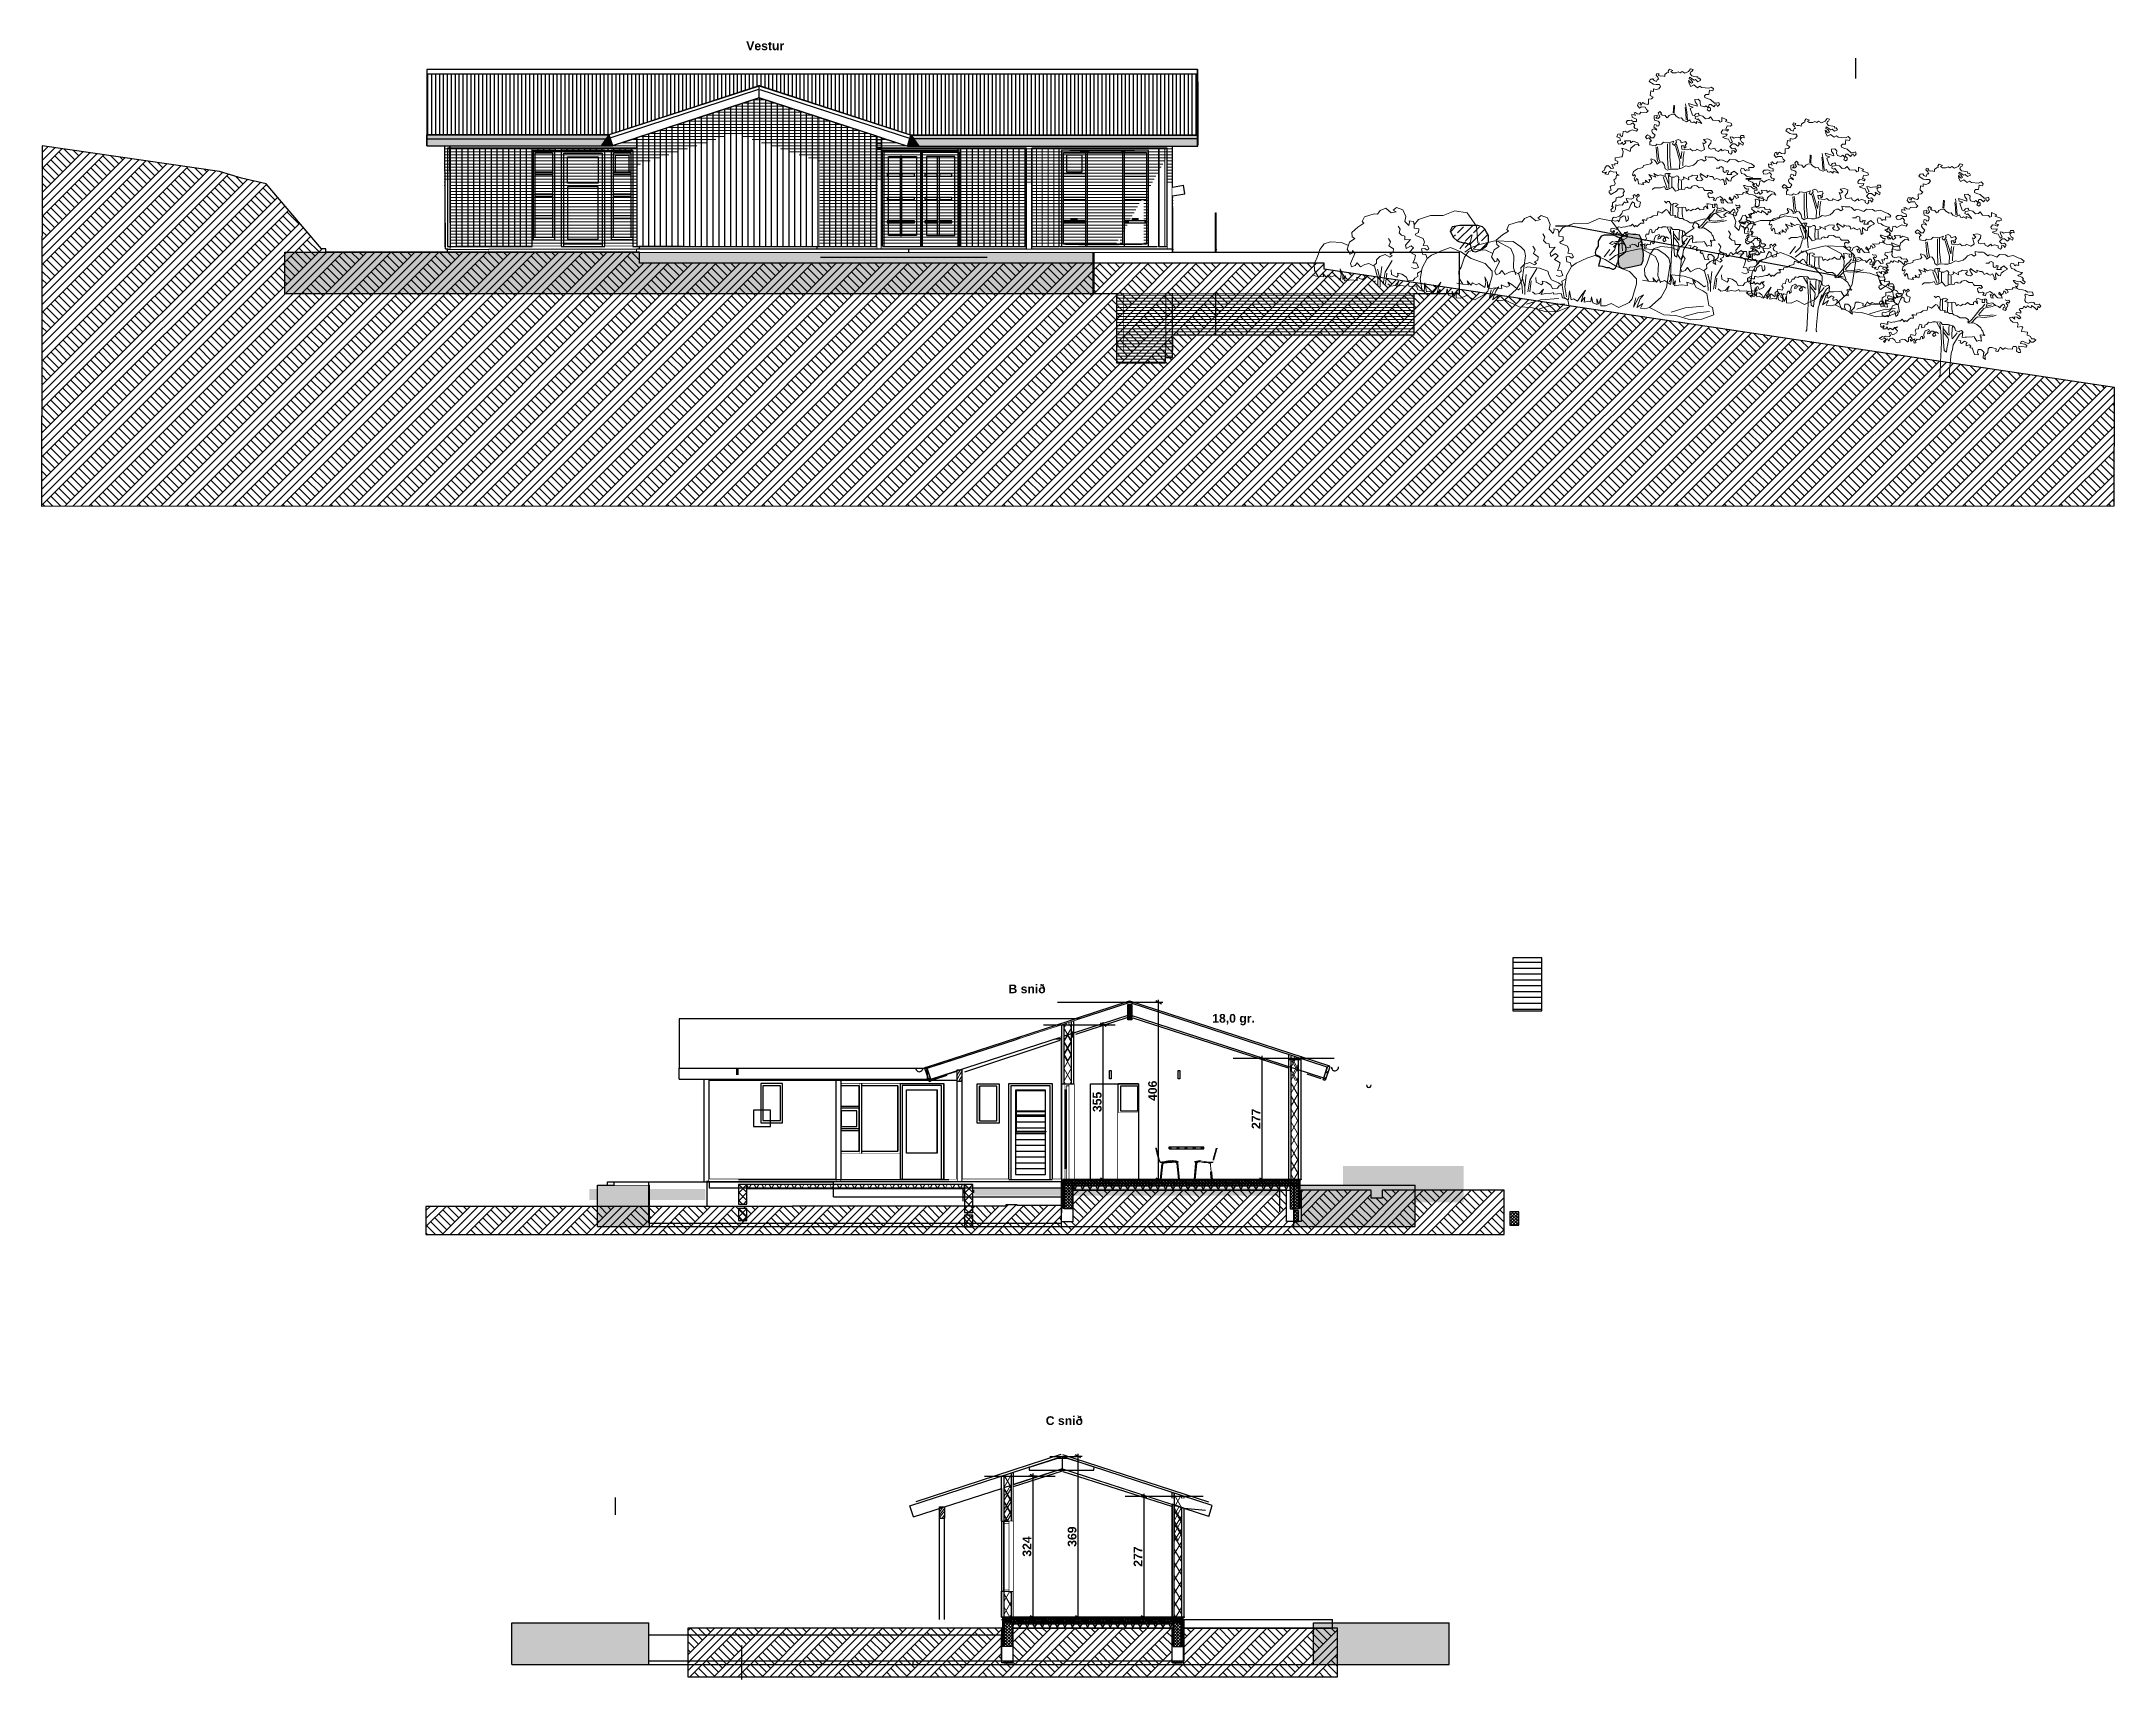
# Model space of a CAD drawing. Header units: millimetres. Extents: x -242231 to 419123, y -2399 to 525285.
# Drawn here: x -241594 to -193997, y 14986 to 52591 of the extents above; entities that cross this region are included whole.
import ezdxf

# ---------------------------------------------------------------- set-up
doc = ezdxf.new("R2010")
doc.units = ezdxf.units.MM
doc.set_wipeout_variables(frame=1)
doc.linetypes.add('Wipeout_Contour', pattern=[1000, 0, -1000])
for name, color, linetype in [('2D lines', 7, 'Continuous'), ('Dimensions', 7, 'Continuous'), ('Marker - Section', 7, 'Continuous'), ('Roof', 7, 'Continuous'), ('Slabs', 7, 'Continuous'), ('Text', 7, 'Continuous'), ('Walls', 7, 'Continuous')]:
    doc.layers.add(name, color=color, linetype=linetype)
doc.styles.add('GENERATED_STYLE_1', font='swissb.ttf')
pattern_1 = [(60, (-223402.72, 26467.47), (-129.9038, 75), []), (120, (-223402.72, 26467.47), (129.9038, 75), [])]
pattern_2 = [(60, (-231140, 16418.1), (-129.9038, 75), []), (120, (-231140, 16418.1), (129.9038, 75), [])]
pattern_3 = [(0, (-212139.076, 47887.406), (0, 70), [])]

msp = doc.modelspace()

# ---------------------------------------------------------------- texts
at = {"style": 'GENERATED_STYLE_1'}
msp.add_text('18,0 gr.', height=200.0002, dxfattribs=at).set_placement((-214713.519, 30065.67))
at = {"insert": (-213808.059, 27625.666), "char_height": 200, "attachment_point": 1, "rotation": 90, "style": 'GENERATED_STYLE_1'}
msp.add_mtext('{277}', dxfattribs=at)
at = {"layer": 'Text', "linetype": 'Continuous', "char_height": 200, "attachment_point": 1, "style": 'GENERATED_STYLE_1'}
for s, insert in [('Vestur', (-225412.552, 52590.914)), ('B snið', (-219391.594, 30941.511)), ('C snið', (-218535.606, 21030.274))]:
    msp.add_mtext(s, dxfattribs=dict(at, insert=insert))

# ---------------------------------------------------------------- blocks, each defined once
blk = doc.blocks.new('*X303')
at = {"layer": 'Walls', "color": 1, "linetype": 'Continuous', "lineweight": 0}
for p, q in [((2830, 2491), (2846, 2514)), ((2830, 2391), (2837, 2402)), ((2837, 2402), (2862, 2443)), ((2845, 2328), (2896, 2409)), ((2862, 2443), (2888, 2484)), ((2888, 2484), (2908, 2514)), ((2896, 2409), (2948, 2489)), ((2930, 2352), (2950, 2380)), ((2948, 2489), (2950, 2492)), ((2831, 2283), (2830, 2281)), ((2845, 2328), (2831, 2283)), ((2876, 2265), (2871, 2254)), ((2885, 2288), (2876, 2265)), ((2885, 2288), (2930, 2352)), ((2920, 2254), (2950, 2301))]:
    blk.add_line(p, q, dxfattribs=at)
blk = doc.blocks.new('*X304')
at = {"layer": 'Marker - Section', "color": 251, "linetype": 'Continuous', "lineweight": 25}
for p, q in [((11322, 2458), (11283, 2429)), ((11354, 2483), (11322, 2458)), ((11246, 2294), (11234, 2284)), ((11264, 2308), (11246, 2294)), ((11283, 2323), (11264, 2308)), ((11301, 2337), (11283, 2323)), ((11306, 2341), (11301, 2337))]:
    blk.add_line(p, q, dxfattribs=at)
blk = doc.blocks.new('*X305')
at = {"layer": 'Marker - Section', "color": 251, "linetype": 'Continuous', "lineweight": 25}
for p, q in [((2119, 2457), (2143, 2540)), ((2189, 2253), (2190, 2259)), ((2190, 2259), (2196, 2282)), ((2196, 2282), (2201, 2305)), ((2201, 2305), (2207, 2328)), ((2207, 2328), (2211, 2343))]:
    blk.add_line(p, q, dxfattribs=at)
blk = doc.blocks.new('*X306')
at = {"layer": 'Walls', "color": 1, "linetype": 'Continuous', "lineweight": 0}
for p, q in [((10164, 2519), (10175, 2534)), ((10164, 2410), (10182, 2436)), ((10164, 2341), (10203, 2396)), ((10182, 2436), (10228, 2500)), ((10203, 2396), (10248, 2458)), ((10213, 2347), (10253, 2400)), ((10228, 2500), (10252, 2534)), ((10248, 2458), (10284, 2507)), ((10253, 2400), (10284, 2440)), ((10164, 2279), (10174, 2294)), ((10174, 2294), (10213, 2347)), ((10222, 2274), (10239, 2298)), ((10239, 2298), (10268, 2337)), ((10268, 2337), (10284, 2357)), ((10282, 2274), (10284, 2277))]:
    blk.add_line(p, q, dxfattribs=at)

# ---------------------------------------------------------------- hatches: boundary and pattern name
at = {"linetype": 'Continuous', "lineweight": 0}
for points in [[(-199956.524, 51737.727), (-199928.991, 51737.727), (-199928.991, 52212.018), (-199956.524, 52212.018)], [(-204640.017, 51735.191), (-204633.059, 51735.191), (-204522.771, 51757.017), (-204523.175, 51759.06), (-204640.391, 51735.862), (-204640.391, 51740.139), (-204642.376, 51740.139), (-204641.381, 51735.108)], [(-216649.921, 30482.13), (-216560.653, 30482.13), (-216560.653, 30132.298), (-216649.921, 30132.298)]]:
    msp.add_hatch(color=255, dxfattribs=at).paths.add_polyline_path(points, flags=0)
at = {"linetype": 'Continuous', "lineweight": 13}
msp.add_hatch(color=254, dxfattribs=at).paths.add_polyline_path([(-205388.135, 47932.486), (-205388.135, 47783.715), (-205394.235, 47649.27), (-205394.235, 47539.465), (-205375.934, 47435.76), (-205293.258, 47382.094), (-205098.356, 47420.611), (-204858.946, 47467.924), (-204820.81, 47563.866), (-204814.71, 47722.473), (-204833.01, 47850.578), (-204845.211, 47978.684), (-204863.512, 48064.088), (-204900.113, 48143.391), (-204985.517, 48161.692), (-205058.72, 48161.692), (-205156.325, 48173.892), (-205217.327, 48143.391), (-205272.23, 48118.99), (-205339.333, 48088.489), (-205369.834, 48051.887), (-205400.335, 47966.483)], flags=0)

# ---------------------------------------------------------------- linework, layer by layer
at = {"linetype": 'Continuous'}
for p, q in [((-232748.518, 51945.066), (-232748.518, 51945.115)), ((-241578.106, 50193.679), (-241594.239, 41923.199)), ((-237506.295, 49604.685), (-241578.106, 50193.679)), ((-227924.36, 50382.687), (-227924.36, 47887.431)), ((-237003.273, 49455.838), (-237506.295, 49604.685)), ((-236431.831, 49326.115), (-237003.273, 49455.838)), ((-235167.224, 47834.256), (-236431.831, 49326.115)), ((-202459.05, 49439.183), (-202459.05, 49439.138)), ((-202112.661, 49439.183), (-202459.05, 49439.183)), ((-202459.05, 49439.138), (-202112.661, 49439.138)), ((-202412.769, 49439.183), (-202412.769, 49439.138)), ((-202278.769, 49439.183), (-202278.769, 49439.138)), ((-202144.769, 49439.183), (-202144.769, 49439.138)), ((-202112.661, 49439.138), (-202112.661, 49439.183)), ((-209207.669, 48332.068), (-209253.421, 48242.124)), ((-209253.421, 48242.124), (-209212.752, 48160.787)), ((-209212.752, 48160.787), (-209172.084, 48089.617)), ((-209029.744, 48364.129), (-209207.669, 48332.068)), ((-209172.084, 48089.617), (-209090.747, 48013.364)), ((-208933.157, 48369.213), (-209029.744, 48364.129)), ((-208846.736, 48369.213), (-208933.157, 48369.213)), ((-208770.483, 48369.213), (-208846.736, 48369.213)), ((-208678.979, 48369.213), (-208770.483, 48369.213)), ((-208612.893, 48369.213), (-208678.979, 48369.213)), ((-208511.221, 48332.068), (-208612.893, 48369.213)), ((-208455.302, 48282.792), (-208511.221, 48332.068)), ((-208419.717, 48211.623), (-208455.302, 48282.792)), ((-208373.966, 48135.369), (-208419.717, 48211.623)), ((-208368.882, 48064.2), (-208373.966, 48135.369)), ((-206565.057, 48352.798), (-206835.491, 48352.798)), ((-206489.271, 48352.798), (-206565.057, 48352.798)), ((-200225.066, 47181.14), (-206489.271, 48352.798)), ((-205781.956, 48124.505), (-205849.619, 48009.772)), ((-205714.293, 48141.348), (-205781.956, 48124.505)), ((-205681.932, 48141.348), (-205714.293, 48141.348)), ((-205628.979, 48141.348), (-205681.932, 48141.348)), ((-205561.316, 48141.348), (-205628.979, 48141.348)), ((-205499.536, 48141.348), (-205561.316, 48141.348)), ((-205443.641, 48121.564), (-205499.536, 48141.348)), ((-205408.338, 48100.97), (-205443.641, 48121.564)), ((-205367.152, 48092.145), (-205408.338, 48100.97)), ((-205339.333, 48088.489), (-205369.834, 48051.887)), ((-205305.373, 48050.959), (-205367.152, 48092.145)), ((-205272.23, 48118.99), (-205339.333, 48088.489)), ((-205217.327, 48143.391), (-205272.23, 48118.99)), ((-205156.325, 48173.892), (-205217.327, 48143.391)), ((-205058.72, 48161.692), (-205156.325, 48173.892)), ((-204985.517, 48161.692), (-205058.72, 48161.692)), ((-204900.113, 48143.391), (-204985.517, 48161.692)), ((-204863.512, 48064.088), (-204900.113, 48143.391)), ((-236003.235, 46804.206), (-236003.235, 47754.206)), ((-235075.429, 47834.256), (-235167.224, 47834.256)), ((-235063.51, 47834.256), (-235075.429, 47834.256)), ((-235063.51, 47754.206), (-235063.51, 47834.256)), ((-209090.747, 48013.364), (-209050.078, 47998.113)), ((-208790.817, 47926.944), (-208765.399, 47840.523)), ((-208765.399, 47840.523), (-208734.898, 47779.521)), ((-208734.898, 47779.521), (-208668.812, 47764.27)), ((-208668.812, 47764.27), (-208562.057, 47799.855)), ((-208562.057, 47799.855), (-208475.637, 47850.69)), ((-208475.637, 47850.69), (-208414.634, 47901.526)), ((-208414.634, 47901.526), (-208368.882, 47987.946)), ((-208368.882, 47987.946), (-208368.882, 48064.2)), ((-205908.457, 47803.841), (-205920.224, 47747.946)), ((-205920.224, 47747.946), (-205911.398, 47703.818)), ((-205911.398, 47703.818), (-205817.259, 47650.864)), ((-205852.561, 47895.039), (-205908.457, 47803.841)), ((-205849.619, 48009.772), (-205852.561, 47895.039)), ((-205817.259, 47650.864), (-205805.491, 47574.375)), ((-205369.834, 48051.887), (-205400.335, 47966.483)), ((-205400.335, 47966.483), (-205388.135, 47932.486)), ((-205396.571, 47533.189), (-205387.745, 47624.387)), ((-205388.135, 47783.715), (-205394.235, 47649.27)), ((-205394.235, 47649.27), (-205394.235, 47539.465)), ((-205388.135, 47932.486), (-205388.135, 47783.715)), ((-205387.745, 47624.387), (-205343.617, 47677.341)), ((-205343.617, 47677.341), (-205302.431, 47703.818)), ((-205287.722, 48021.54), (-205305.373, 48050.959)), ((-205302.431, 47703.818), (-205267.128, 47727.353)), ((-205273.012, 47983.296), (-205287.722, 48021.54)), ((-205249.477, 47953.877), (-205273.012, 47983.296)), ((-205267.128, 47727.353), (-205217.117, 47771.481)), ((-205217.117, 47889.156), (-205249.477, 47953.877)), ((-205211.233, 47815.609), (-205217.117, 47889.156)), ((-205217.117, 47771.481), (-205211.233, 47815.609)), ((-204845.211, 47978.684), (-204863.512, 48064.088)), ((-204833.01, 47850.578), (-204845.211, 47978.684)), ((-204814.71, 47722.473), (-204833.01, 47850.578)), ((-204820.81, 47563.866), (-204814.71, 47722.473)), ((-205805.491, 47574.375), (-205843.735, 47439.049)), ((-205843.735, 47439.049), (-205761.363, 47430.224)), ((-205761.363, 47430.224), (-205705.467, 47418.456)), ((-205705.467, 47418.456), (-205661.339, 47403.747)), ((-205661.339, 47403.747), (-205605.444, 47403.747)), ((-205605.444, 47403.747), (-205526.013, 47364.883)), ((-205526.013, 47364.883), (-205499.536, 47364.883)), ((-205499.536, 47364.883), (-205452.466, 47397.863)), ((-205452.466, 47397.863), (-205428.931, 47441.991)), ((-205428.931, 47441.991), (-205405.396, 47513.654)), ((-205405.396, 47513.654), (-205396.571, 47533.189)), ((-205394.235, 47539.465), (-205375.934, 47435.76)), ((-205375.934, 47435.76), (-205293.258, 47382.094)), ((-205293.258, 47382.094), (-205098.356, 47420.611)), ((-205098.356, 47420.611), (-204858.946, 47467.924)), ((-204858.946, 47467.924), (-204820.81, 47563.866)), ((-194002.999, 41929.66), (-193996.975, 44643.361)), ((-241594.239, 41923.199), (-194002.999, 41929.66)), ((-207811.334, 31555.208), (-207811.334, 30335.151)), ((-207146.368, 31555.208), (-207811.334, 31555.208)), ((-207146.368, 30335.151), (-207146.368, 31555.208)), ((-215944.245, 30527.869), (-218264.493, 30527.869)), ((-216649.921, 30482.13), (-216560.653, 30482.13)), ((-216649.921, 30132.298), (-216649.921, 30482.13)), ((-216560.653, 30482.13), (-216560.653, 30132.298)), ((-215850.766, 30527.869), (-216038.266, 30527.869)), ((-215882.016, 30491.785), (-216007.016, 30563.953)), ((-215944.516, 30527.869), (-215944.516, 30588.994)), ((-217121.347, 30017.168), (-217308.847, 30017.168)), ((-217152.597, 29981.084), (-217277.597, 30053.253)), ((-217215.097, 30017.168), (-217215.097, 30078.293)), ((-216560.653, 30132.298), (-216649.921, 30132.298)), ((-207811.334, 30335.151), (-207146.368, 30335.151)), ((-213474.309, 29241.5), (-213661.809, 29241.5)), ((-213505.559, 29205.416), (-213630.559, 29277.585)), ((-213568.059, 29241.5), (-213568.059, 29302.625)), ((-212671.886, 28578.142), (-212671.886, 29300.524)), ((-212671.886, 28080.309), (-212671.886, 29238.68)), ((-212169.267, 28751.418), (-212061.846, 29064.522)), ((-212153.146, 28794.804), (-212071.258, 29046.828)), ((-212014.618, 29048.319), (-212122.039, 28735.215)), ((-212061.846, 29064.522), (-212014.618, 29048.319)), ((-218171.136, 26466.424), (-218171.136, 28665.174)), ((-217891.136, 28665.174), (-217891.136, 26467.467)), ((-217073.948, 28968.223), (-217036.113, 28968.223)), ((-217073.948, 28776.14), (-217073.948, 28968.223)), ((-217036.113, 28776.14), (-217073.948, 28776.14)), ((-217036.113, 28968.223), (-217036.113, 28776.14)), ((-215498.322, 28968.223), (-215460.488, 28968.223)), ((-215498.322, 28776.14), (-215498.322, 28968.223)), ((-215460.488, 28776.14), (-215498.322, 28776.14)), ((-215460.488, 28968.223), (-215460.488, 28776.14)), ((-212208.764, 28772.85), (-212536.051, 28883.894)), ((-212122.039, 28735.215), (-212169.267, 28751.418)), ((-218171.136, 26466.424), (-218111.428, 26466.424)), ((-211062.854, 26035.825), (-211062.854, 26217.919)), ((-208014.184, 26217.919), (-210814.633, 26217.919)), ((-210814.633, 26217.919), (-210814.633, 26035.825)), ((-210056.235, 25384.267), (-210056.235, 26334.267)), ((-208014.184, 25203.363), (-208014.184, 26217.919)), ((-232766.233, 25844.967), (-232766.233, 25203.363)), ((-218113.553, 25745.848), (-218113.553, 25498.537)), ((-217924.533, 25745.848), (-218113.553, 25745.848)), ((-217924.533, 25498.537), (-217924.533, 25745.848)), ((-212924.427, 25745.848), (-212924.427, 25498.537)), ((-212735.407, 25745.848), (-212924.427, 25745.848)), ((-212735.407, 25498.537), (-212735.407, 25745.848)), ((-210814.633, 26035.825), (-211062.854, 26035.825)), ((-207877.468, 25724.877), (-207877.468, 25419.82)), ((-207677.016, 25724.877), (-207877.468, 25724.877)), ((-207677.016, 25419.82), (-207677.016, 25724.877)), ((-218113.553, 25498.537), (-217924.533, 25498.537)), ((-212924.427, 25498.537), (-212735.407, 25498.537)), ((-207877.468, 25419.82), (-207677.016, 25419.82))]:
    msp.add_line(p, q, dxfattribs=at)
at = {"color": 251, "linetype": 'Continuous', "lineweight": 15}
for p, q in [((-204246.143, 51912.497), (-204213.941, 51956.947)), ((-204241.651, 51880.021), (-204246.143, 51912.497)), ((-204213.941, 51956.947), (-204139.915, 51924.376)), ((-204139.915, 51924.376), (-204184.331, 51897.726)), ((-204184.331, 51897.726), (-204143.451, 51872.826)), ((-204061.496, 51868.553), (-204012.816, 51892.269)), ((-204012.816, 51892.269), (-203968.477, 51868.729)), ((-203968.477, 51868.729), (-203927.192, 51898.338)), ((-203927.192, 51898.338), (-203863.632, 51861.546)), ((-203863.632, 51861.546), (-203778.667, 51897.726)), ((-203778.667, 51897.726), (-203733.894, 51963.671)), ((-203724.903, 51894.292), (-203743.134, 51847.388)), ((-203733.894, 51963.671), (-203675.03, 51945.103)), ((-203698.718, 51897.726), (-203724.903, 51894.292)), ((-203675.03, 51945.103), (-203698.718, 51897.726)), ((-204684.75, 51675.647), (-204649.217, 51723.024)), ((-204585.907, 51613.598), (-204684.75, 51675.647)), ((-204655.547, 51353.601), (-204646.255, 51459.489)), ((-204649.217, 51723.024), (-204592.957, 51728.946)), ((-204646.255, 51459.489), (-204583.362, 51439.375)), ((-204592.957, 51728.946), (-204566.308, 51693.414)), ((-204518.705, 51601.913), (-204585.907, 51613.598)), ((-204583.362, 51439.375), (-204581.113, 51503.905)), ((-204581.113, 51503.905), (-204523.65, 51485.26)), ((-204566.308, 51693.414), (-204514.41, 51672.793)), ((-204523.65, 51485.26), (-204462.671, 51506.866)), ((-204522.073, 51820.429), (-204504.125, 51859.233)), ((-204479.168, 51774.74), (-204522.073, 51820.429)), ((-204447.094, 51601.311), (-204518.705, 51601.913)), ((-204514.41, 51672.793), (-204492.281, 51728.946)), ((-204504.125, 51859.233), (-204453.787, 51844.428)), ((-204492.281, 51728.946), (-204456.748, 51728.946)), ((-204456.748, 51728.946), (-204479.168, 51774.74)), ((-204453.787, 51844.428), (-204474.515, 51814.817)), ((-204474.515, 51814.817), (-204424.176, 51797.051)), ((-204462.671, 51506.866), (-204418.224, 51560.763)), ((-204418.224, 51560.763), (-204447.094, 51601.311)), ((-204424.176, 51797.051), (-204375.86, 51799.298)), ((-204375.86, 51799.298), (-204325.627, 51783.152)), ((-204325.627, 51783.152), (-204321.293, 51833.361)), ((-204321.293, 51833.361), (-204276.124, 51868.116)), ((-204276.124, 51868.116), (-204241.651, 51880.021)), ((-204143.451, 51872.826), (-204061.496, 51868.553)), ((-203737.212, 51681.568), (-203775.706, 51696.374)), ((-203775.706, 51696.374), (-203765.729, 51622.539)), ((-203765.729, 51622.539), (-203728.328, 51554.243)), ((-203754.978, 51773.361), (-203763.862, 51734.868)), ((-203763.862, 51734.868), (-203716.485, 51708.219)), ((-203648.38, 51699.335), (-203754.978, 51773.361)), ((-203754.978, 51666.763), (-203737.212, 51681.568)), ((-203710.563, 51631.231), (-203754.978, 51666.763)), ((-203743.134, 51847.388), (-203701.679, 51802.972)), ((-203728.328, 51554.243), (-203653.462, 51594.699)), ((-203716.485, 51708.219), (-203680.952, 51648.998)), ((-203680.952, 51648.998), (-203710.563, 51631.231)), ((-203701.679, 51802.972), (-203602.141, 51782.312)), ((-203653.462, 51594.699), (-203570.655, 51529.89)), ((-203618.77, 51720.063), (-203648.38, 51699.335)), ((-203564.499, 51667.605), (-203618.77, 51720.063)), ((-203602.141, 51782.312), (-203562.264, 51776.482)), ((-203570.655, 51529.89), (-203517.562, 51562.474)), ((-203494.199, 51699.833), (-203564.499, 51667.605)), ((-203562.264, 51776.482), (-203554.812, 51739.583)), ((-203554.812, 51739.583), (-203522.343, 51747.027)), ((-203522.343, 51747.027), (-203494.199, 51699.833)), ((-203517.562, 51562.474), (-203477.64, 51532.281)), ((-203477.64, 51532.281), (-203313.725, 51520.043)), ((-203313.725, 51520.043), (-203251.76, 51545.261)), ((-203307.631, 51421.128), (-203310.491, 51372.399)), ((-203300.341, 51469.867), (-203307.631, 51421.128)), ((-203219.106, 51455.256), (-203300.341, 51469.867)), ((-203251.76, 51545.261), (-203207.389, 51505.48)), ((-203207.389, 51505.48), (-203219.106, 51455.256)), ((-205026.866, 50954.24), (-204995.876, 50963.157)), ((-204995.66, 50893.927), (-205026.866, 50954.24)), ((-204995.876, 50963.157), (-204957.167, 50929.459)), ((-204957.167, 50929.459), (-204900.906, 50920.576)), ((-204948.923, 51118.28), (-204927.557, 51181.15)), ((-204903.867, 51062.708), (-204948.923, 51118.28)), ((-204927.557, 51181.15), (-204884.087, 51186.322)), ((-204865.374, 51092.318), (-204903.867, 51062.708)), ((-204900.906, 50920.576), (-204871.854, 50964.87)), ((-204884.087, 51186.322), (-204886.101, 51139.696)), ((-204886.101, 51139.696), (-204862.413, 51124.89)), ((-204871.854, 50964.87), (-204741.01, 50959.07)), ((-204773.581, 51086.396), (-204865.374, 51092.318)), ((-204862.413, 51124.89), (-204853.529, 51166.345)), ((-204853.529, 51166.345), (-204827.983, 51187.905)), ((-204827.983, 51187.905), (-204779.205, 51159.944)), ((-204779.205, 51159.944), (-204711.261, 51146.785)), ((-204740.57, 51030.085), (-204773.581, 51086.396)), ((-204741.01, 50959.07), (-204706.546, 50996.191)), ((-204706.546, 50996.191), (-204740.57, 51030.085)), ((-204711.261, 51146.785), (-204693.588, 51170.442)), ((-204699.598, 51225.061), (-204695.242, 51263.459)), ((-204693.588, 51170.442), (-204699.598, 51225.061)), ((-204695.242, 51263.459), (-204630.295, 51273.917)), ((-204591.979, 51312.38), (-204655.547, 51353.601)), ((-204630.295, 51273.917), (-204591.979, 51312.38)), ((-204475.514, 50944.903), (-204435.819, 50981.289)), ((-204455.666, 50898.593), (-204475.514, 50944.903)), ((-204435.819, 50981.289), (-204396.124, 50944.903)), ((-204396.124, 50944.903), (-204412.663, 50921.747)), ((-204131.541, 50947.478), (-204118.481, 51127.712)), ((-204110.645, 50937.029), (-204097.585, 51117.263)), ((-203841.535, 50948.866), (-203856.392, 51071.97)), ((-203817.879, 50975.9), (-203844.914, 51158.382)), ((-203834.776, 50790.039), (-203841.535, 50948.866)), ((-203800.983, 50786.66), (-203817.879, 50975.9)), ((-203624.505, 51119.32), (-203775.194, 51164.805)), ((-203775.194, 51164.805), (-203755.888, 51105.781)), ((-203755.888, 51105.781), (-203672.069, 51083.436)), ((-203672.069, 51083.436), (-203743.134, 51053.825)), ((-203743.134, 51053.825), (-203686.874, 50896.888)), ((-203558.343, 51267.096), (-203635.847, 51260.304)), ((-203635.847, 51260.304), (-203629.097, 51204.948)), ((-203629.097, 51204.948), (-203583.216, 51147.452)), ((-203581.658, 51104.637), (-203624.505, 51119.32)), ((-203609.886, 50926.499), (-203559.549, 50944.266)), ((-203583.216, 51147.452), (-203581.658, 51104.637)), ((-203559.549, 50944.266), (-203532.899, 50905.772)), ((-203508.056, 51221.419), (-203558.343, 51267.096)), ((-203513.855, 51165.301), (-203508.056, 51221.419)), ((-203494.565, 51115.137), (-203513.855, 51165.301)), ((-203414.457, 51092.318), (-203494.565, 51115.137)), ((-203373.495, 51116.844), (-203414.457, 51092.318)), ((-203381.36, 51370.787), (-203408.535, 51341.047)), ((-203408.535, 51341.047), (-203404.858, 51304.3)), ((-203404.858, 51304.3), (-203350.183, 51280.78)), ((-203310.491, 51372.399), (-203381.36, 51370.787)), ((-203324.672, 51065.259), (-203373.495, 51116.844)), ((-203352.636, 51017.957), (-203324.672, 51065.259)), ((-203307.544, 50987.037), (-203352.636, 51017.957)), ((-203350.183, 51280.78), (-203273.366, 51260.254)), ((-203307.101, 51142.07), (-203321.773, 51093.319)), ((-203321.773, 51093.319), (-203275.287, 51056.785)), ((-203273.634, 51012.94), (-203307.544, 50987.037)), ((-203256.9, 51142.165), (-203307.101, 51142.07)), ((-203275.287, 51056.785), (-203273.634, 51012.94)), ((-203273.366, 51260.254), (-203180.187, 51176.271)), ((-203195.339, 51089.357), (-203256.9, 51142.165)), ((-203165.728, 51130.812), (-203195.339, 51089.357)), ((-203180.187, 51176.271), (-203137.368, 51176.352)), ((-203138.786, 51145.344), (-203165.728, 51130.812)), ((-203115.391, 51095.28), (-203138.786, 51145.344)), ((-203137.368, 51176.352), (-203079.858, 51192.994)), ((-203065.053, 51145.617), (-203115.391, 51095.28)), ((-203079.858, 51192.994), (-203065.053, 51145.617)), ((-205422.052, 50402.391), (-205401.325, 50464.574)), ((-205401.325, 50464.574), (-205350.987, 50470.495)), ((-205350.987, 50470.495), (-205350.71, 50435.372)), ((-205304.878, 50403.714), (-205288.804, 50464.574)), ((-205288.804, 50464.574), (-205276.316, 50524.103)), ((-205276.316, 50524.103), (-205234.255, 50534.519)), ((-205234.255, 50534.519), (-205185.469, 50502.129)), ((-205208.069, 50739.802), (-205176.285, 50778.446)), ((-205182.867, 50686.696), (-205208.069, 50739.802)), ((-205185.469, 50502.129), (-205122.05, 50539.161)), ((-205106.103, 50694.224), (-205182.867, 50686.696)), ((-205176.285, 50778.446), (-205134.308, 50773.902)), ((-205134.308, 50773.902), (-205097.415, 50784.308)), ((-205122.05, 50539.161), (-205070.42, 50564.36)), ((-205057.843, 50722.185), (-205106.103, 50694.224)), ((-205097.415, 50784.308), (-205050.115, 50756.344)), ((-205072.449, 50855.228), (-205076.997, 50917.232)), ((-205076.997, 50917.232), (-205037.115, 50905.771)), ((-205029.583, 50830.208), (-205072.449, 50855.228)), ((-205070.42, 50564.36), (-204971.972, 50532.678)), ((-205011.566, 50672.257), (-205057.843, 50722.185)), ((-205050.115, 50756.344), (-204968.904, 50755.022)), ((-205037.115, 50905.771), (-204995.66, 50893.927)), ((-205031.193, 50630.393), (-205011.566, 50672.257)), ((-205001.082, 50594.022), (-205031.193, 50630.393)), ((-204971.955, 50806.693), (-205029.583, 50830.208)), ((-204944.94, 50576.411), (-205001.082, 50594.022)), ((-204971.972, 50532.678), (-204944.94, 50576.411)), ((-204968.904, 50755.022), (-204971.955, 50806.693)), ((-204618.548, 50531.259), (-204611.234, 50566.709)), ((-204602.24, 50495.854), (-204618.548, 50531.259)), ((-204611.234, 50566.709), (-204566.978, 50588.203)), ((-204541.671, 50438.795), (-204602.24, 50495.854)), ((-204578.058, 50624.037), (-204558.21, 50683.579)), ((-204525.641, 50590.496), (-204578.058, 50624.037)), ((-204568.134, 50882.053), (-204498.67, 50901.9)), ((-204564.827, 50839.05), (-204568.134, 50882.053)), ((-204566.978, 50588.203), (-204505.285, 50551.264)), ((-204561.519, 50782.816), (-204564.827, 50839.05)), ((-204472.817, 50763.347), (-204561.519, 50782.816)), ((-204558.21, 50683.579), (-204501.977, 50667.04)), ((-204505.285, 50551.264), (-204525.641, 50590.496)), ((-204498.67, 50862.206), (-204525.132, 50829.127)), ((-204525.132, 50829.127), (-204474.41, 50825.358)), ((-204501.977, 50667.04), (-204505.816, 50646.641)), ((-204505.816, 50646.641), (-204459.314, 50651.158)), ((-204498.67, 50901.9), (-204498.67, 50862.206)), ((-204474.41, 50825.358), (-204435.819, 50858.898)), ((-204446.18, 50732.392), (-204472.817, 50763.347)), ((-204459.314, 50651.158), (-204446.18, 50732.392)), ((-204435.819, 50858.898), (-204455.666, 50898.593)), ((-204412.663, 50921.747), (-204380.055, 50899.362)), ((-204380.055, 50899.362), (-204315.816, 50893.578)), ((-204315.816, 50893.578), (-204273.733, 50835.742)), ((-204273.733, 50835.742), (-204250.03, 50850.884)), ((-204250.03, 50850.884), (-204223.533, 50892.276)), ((-204223.533, 50892.276), (-204160.102, 50923.403)), ((-204160.102, 50923.403), (-204095.86, 50916.143)), ((-204095.86, 50916.143), (-204065.513, 50874.859)), ((-204065.513, 50874.859), (-203989.254, 50832.435)), ((-203989.254, 50832.435), (-203936.992, 50839.667)), ((-203936.992, 50839.667), (-203904.404, 50785.099)), ((-203904.404, 50785.099), (-203826.082, 50749.073)), ((-203826.082, 50749.073), (-203751.087, 50789.432)), ((-203751.087, 50789.432), (-203727.139, 50739.664)), ((-203727.139, 50739.664), (-203676.924, 50732.377)), ((-203686.874, 50896.888), (-203648.38, 50885.044)), ((-203676.924, 50732.377), (-203659.235, 50747.914)), ((-203659.235, 50747.914), (-203592.309, 50706.735)), ((-203648.38, 50885.044), (-203609.886, 50926.499)), ((-203625.388, 50822.511), (-203615.464, 50868.821)), ((-203582.385, 50799.356), (-203625.388, 50822.511)), ((-203615.464, 50868.821), (-203564.977, 50872.857)), ((-203592.309, 50706.735), (-203592.803, 50753.207)), ((-203592.803, 50753.207), (-203469.917, 50710.042)), ((-203556.011, 50816.766), (-203582.385, 50799.356)), ((-203564.977, 50872.857), (-203514.807, 50889.194)), ((-203469.917, 50710.042), (-203556.011, 50816.766)), ((-203514.807, 50889.194), (-203446.333, 50872.734)), ((-203446.333, 50872.734), (-203384.737, 50817.093)), ((-203384.737, 50817.093), (-203315.354, 50823.13)), ((-203315.354, 50823.13), (-203272.608, 50861.601)), ((-203272.608, 50861.601), (-203222.259, 50783.441)), ((-203222.259, 50783.441), (-203082.894, 50776.2)), ((-203082.894, 50776.2), (-203049.419, 50736.522)), ((-203049.419, 50736.522), (-203014.017, 50754.307)), ((-202988.546, 50559.458), (-203028.316, 50509.181)), ((-203028.316, 50509.181), (-203016.433, 50471.552)), ((-203016.433, 50471.552), (-202933.73, 50462.113)), ((-203015.664, 50844.37), (-202912.961, 50798.795)), ((-203014.017, 50754.307), (-203015.664, 50844.37)), ((-202929.475, 50553.664), (-202988.546, 50559.458)), ((-202897.413, 50775.2), (-202937.347, 50759.661)), ((-202937.347, 50759.661), (-202870.757, 50733.909)), ((-202933.73, 50462.113), (-202887.968, 50466.629)), ((-202881.113, 50531.417), (-202929.475, 50553.664)), ((-202889.806, 50657.094), (-202920.808, 50581.035)), ((-202920.808, 50581.035), (-202857.157, 50570.042)), ((-202912.961, 50798.795), (-202897.413, 50775.2)), ((-202887.968, 50466.629), (-202902.657, 50426.735)), ((-202824.826, 50649.836), (-202889.806, 50657.094)), ((-202857.157, 50570.042), (-202881.113, 50531.417)), ((-202870.757, 50733.909), (-202801.724, 50716.659)), ((-202781.877, 50667.04), (-202824.826, 50649.836)), ((-202801.724, 50716.659), (-202781.877, 50667.04)), ((-201547.735, 50536.66), (-201512.202, 50584.037)), ((-201448.892, 50474.611), (-201547.735, 50536.66)), ((-201512.202, 50584.037), (-201455.942, 50589.958)), ((-201455.942, 50589.958), (-201429.293, 50554.426)), ((-201381.689, 50462.926), (-201448.892, 50474.611)), ((-201429.293, 50554.426), (-201377.394, 50533.806)), ((-201385.058, 50681.441), (-201367.11, 50720.246)), ((-201342.153, 50635.752), (-201385.058, 50681.441)), ((-201310.079, 50462.323), (-201381.689, 50462.926)), ((-201377.394, 50533.806), (-201355.266, 50589.958)), ((-201367.11, 50720.246), (-201316.772, 50705.44)), ((-201355.266, 50589.958), (-201319.733, 50589.958)), ((-201319.733, 50589.958), (-201342.153, 50635.752)), ((-201316.772, 50705.44), (-201337.5, 50675.83)), ((-201337.5, 50675.83), (-201287.161, 50658.063)), ((-201281.209, 50421.775), (-201310.079, 50462.323)), ((-201287.161, 50658.063), (-201238.844, 50660.311)), ((-201238.844, 50660.311), (-201188.612, 50644.164)), ((-201188.612, 50644.164), (-201184.278, 50694.373)), ((-201184.278, 50694.373), (-201139.109, 50729.128)), ((-201139.109, 50729.128), (-201104.636, 50741.034)), ((-201109.128, 50773.51), (-201076.926, 50817.96)), ((-201104.636, 50741.034), (-201109.128, 50773.51)), ((-201076.926, 50817.96), (-201002.9, 50785.388)), ((-201002.9, 50785.388), (-201047.316, 50758.739)), ((-201047.316, 50758.739), (-201006.436, 50733.838)), ((-201006.436, 50733.838), (-200924.481, 50729.566)), ((-200924.481, 50729.566), (-200875.801, 50753.282)), ((-200875.801, 50753.282), (-200831.462, 50729.742)), ((-200831.462, 50729.742), (-200790.177, 50759.35)), ((-200790.177, 50759.35), (-200726.617, 50722.559)), ((-200726.617, 50722.559), (-200641.652, 50758.739)), ((-200641.652, 50758.739), (-200596.879, 50824.684)), ((-200600.197, 50542.581), (-200638.69, 50557.386)), ((-200638.69, 50557.386), (-200628.714, 50483.551)), ((-200628.714, 50483.551), (-200591.313, 50415.256)), ((-200617.963, 50634.374), (-200626.846, 50595.881)), ((-200626.846, 50595.881), (-200579.469, 50569.232)), ((-200511.365, 50560.348), (-200617.963, 50634.374)), ((-200617.963, 50527.776), (-200600.197, 50542.581)), ((-200573.547, 50492.244), (-200617.963, 50527.776)), ((-200587.888, 50755.305), (-200606.119, 50708.4)), ((-200606.119, 50708.4), (-200564.664, 50663.985)), ((-200596.879, 50824.684), (-200538.015, 50806.116)), ((-200591.313, 50415.256), (-200516.447, 50455.712)), ((-200561.703, 50758.739), (-200587.888, 50755.305)), ((-200579.469, 50569.232), (-200543.937, 50510.01)), ((-200543.937, 50510.01), (-200573.547, 50492.244)), ((-200564.664, 50663.985), (-200465.126, 50643.325)), ((-200538.015, 50806.116), (-200561.703, 50758.739)), ((-200516.447, 50455.712), (-200433.64, 50390.903)), ((-200481.755, 50581.076), (-200511.365, 50560.348)), ((-200427.484, 50528.618), (-200481.755, 50581.076)), ((-200465.126, 50643.325), (-200425.249, 50637.495)), ((-200357.184, 50560.845), (-200427.484, 50528.618)), ((-200425.249, 50637.495), (-200417.796, 50600.596)), ((-200417.796, 50600.596), (-200385.328, 50608.04)), ((-200385.328, 50608.04), (-200357.184, 50560.845)), ((-205352.824, 50382.214), (-205422.052, 50402.391)), ((-205410.963, 50286.13), (-205390.343, 50312.747)), ((-205385.762, 50233.024), (-205410.963, 50286.13)), ((-205390.343, 50312.747), (-205342.104, 50316.521)), ((-205333.22, 50242.495), (-205385.762, 50233.024)), ((-205342.104, 50316.521), (-205352.824, 50382.214)), ((-205350.71, 50435.372), (-205304.878, 50403.714)), ((-205294.727, 50280.988), (-205333.22, 50242.495)), ((-205282.093, 50067.853), (-205309.532, 50144.779)), ((-205309.532, 50144.779), (-205209.831, 50113.762)), ((-205296.664, 49965.947), (-205282.093, 50067.853)), ((-205276.96, 50218.805), (-205294.727, 50280.988)), ((-205214.547, 50264.356), (-205276.96, 50218.805)), ((-205171.811, 50307.256), (-205247.123, 50313.019)), ((-205247.123, 50313.019), (-205214.547, 50264.356)), ((-205209.831, 50113.762), (-205116.725, 50068.168)), ((-205114.102, 50313.56), (-205171.811, 50307.256)), ((-205116.725, 50068.168), (-205100.617, 50138.332)), ((-205112.66, 50260.12), (-205114.102, 50313.56)), ((-205048.959, 50304.676), (-205112.66, 50260.12)), ((-205100.617, 50138.332), (-205007.504, 50221.766)), ((-204939.401, 50266.183), (-205048.959, 50304.676)), ((-205007.504, 50221.766), (-204945.322, 50230.649)), ((-204945.322, 50230.649), (-204912.751, 50198.078)), ((-204912.751, 50198.078), (-204939.401, 50266.183)), ((-204766.608, 50402.409), (-204716.989, 50445.412)), ((-204736.837, 50359.407), (-204766.608, 50402.409)), ((-204687.218, 50375.946), (-204736.837, 50359.407)), ((-204716.989, 50445.412), (-204670.006, 50415.994)), ((-204627.676, 50313.095), (-204687.218, 50375.946)), ((-204670.006, 50415.994), (-204640.908, 50375.946)), ((-204668.292, 50290.495), (-204627.676, 50313.095)), ((-204663.724, 50218.155), (-204668.292, 50290.495)), ((-204539.66, 50197.719), (-204663.724, 50218.155)), ((-204640.908, 50375.946), (-204583.556, 50376.294)), ((-204583.556, 50376.294), (-204541.671, 50438.795)), ((-204508.715, 50230.262), (-204539.66, 50197.719)), ((-204500.577, 49884.645), (-204524.021, 50166.764)), ((-204451.104, 50215.606), (-204508.715, 50230.262)), ((-204456.848, 49894.362), (-204491.636, 50174.86)), ((-204396.502, 50230.475), (-204451.104, 50215.606)), ((-204356.43, 50280.017), (-204396.502, 50230.475)), ((-204237.105, 50264.738), (-204356.43, 50280.017)), ((-204257.735, 50243.29), (-204257.194, 49919.457)), ((-204181.024, 50278.133), (-204237.105, 50264.738)), ((-204207.576, 50253.554), (-204207.576, 49942.613)), ((-204114.954, 50303.172), (-204181.024, 50278.133)), ((-204147.736, 50242.759), (-204114.954, 50303.172)), ((-204098.203, 50205.941), (-204147.736, 50242.759)), ((-204052.105, 50276.709), (-204098.203, 50205.941)), ((-203979.331, 49843.376), (-204078.568, 50197.319)), ((-204012.818, 50338.989), (-204067.407, 50316.737)), ((-204067.407, 50316.737), (-204052.105, 50276.709)), ((-204052.105, 50233.707), (-203951.44, 49896.154)), ((-203965.522, 50313.978), (-204012.818, 50338.989)), ((-203943.285, 50266.772), (-203965.522, 50313.978)), ((-203944.142, 49940.464), (-203939.821, 49998.055)), ((-203847.016, 50296.556), (-203943.285, 50266.772)), ((-203928.234, 50116.197), (-203942.944, 50197.319)), ((-203942.944, 50197.319), (-203878.924, 50196.761)), ((-203939.821, 49998.055), (-203932.571, 50067.465)), ((-203796.061, 50102.422), (-203928.234, 50116.197)), ((-203880.888, 50064.61), (-203902.769, 49924.3)), ((-203878.924, 50196.761), (-203880.094, 50141.085)), ((-203880.094, 50141.085), (-203840.4, 50160.933)), ((-203848.697, 50218.228), (-203820.7, 50247.811)), ((-203840.4, 50160.933), (-203848.697, 50218.228)), ((-203820.7, 50247.811), (-203847.016, 50296.556)), ((-203739.254, 50122.463), (-203796.061, 50102.422)), ((-203688.108, 50080.784), (-203739.254, 50122.463)), ((-203613.682, 50085.789), (-203688.108, 50080.784)), ((-203594.546, 50116.831), (-203613.682, 50085.789)), ((-203486.673, 50069.788), (-203594.546, 50116.831)), ((-203411.455, 50114.226), (-203486.673, 50069.788)), ((-203414.658, 50245.629), (-203453.377, 50260.17)), ((-203453.377, 50260.17), (-203426.358, 50186.547)), ((-203337.347, 50353.561), (-203436.838, 50339.559)), ((-203436.838, 50339.559), (-203373.988, 50276.709)), ((-203426.358, 50186.547), (-203411.455, 50114.226)), ((-203373.988, 50276.709), (-203414.658, 50245.629)), ((-203261.246, 50321.222), (-203337.347, 50353.561)), ((-203320.07, 50197.085), (-203264.828, 50253.554)), ((-203314.799, 50143.202), (-203320.07, 50197.085)), ((-203262.344, 50121.893), (-203314.799, 50143.202)), ((-203264.828, 50253.554), (-203261.246, 50321.222)), ((-203173.793, 50142.732), (-203262.344, 50121.893)), ((-203158.975, 50098.084), (-203173.793, 50142.732)), ((-203098.343, 50064.62), (-203158.975, 50098.084)), ((-203054.113, 50098.664), (-203098.343, 50064.62)), ((-203030.531, 50120.856), (-203054.113, 50098.664)), ((-203005.349, 50078.085), (-203030.531, 50120.856)), ((-202944.863, 50104.778), (-203005.349, 50078.085)), ((-202902.657, 50426.735), (-202996.889, 50392.485)), ((-202996.889, 50392.485), (-202939.454, 50366.13)), ((-202858.52, 50076.985), (-202944.863, 50104.778)), ((-202939.454, 50366.13), (-202861.266, 50346.175)), ((-202861.266, 50346.175), (-202818.177, 50258.574)), ((-202861.266, 50031.926), (-202858.52, 50076.985)), ((-202808.097, 50004.636), (-202861.266, 50031.926)), ((-202771.953, 50240.322), (-202828.187, 50177.472)), ((-202828.187, 50177.472), (-202775.103, 50124.294)), ((-202808.029, 50357.52), (-202818.451, 50403.272)), ((-202818.451, 50403.272), (-202766.752, 50391.558)), ((-202818.177, 50258.574), (-202766.547, 50283.774)), ((-202776.423, 50041.609), (-202808.097, 50004.636)), ((-202766.547, 50283.774), (-202808.029, 50357.52)), ((-202738.874, 50084.852), (-202785.185, 50078.236)), ((-202785.185, 50078.236), (-202776.423, 50041.609)), ((-202775.103, 50124.294), (-202715.719, 50141.085)), ((-202713.315, 50242.533), (-202771.953, 50240.322)), ((-202766.752, 50391.558), (-202735.711, 50373.898)), ((-202705.795, 50038.541), (-202738.874, 50084.852)), ((-202735.711, 50373.898), (-202694.39, 50384.312)), ((-202715.719, 50141.085), (-202676.024, 50091.467)), ((-202645.292, 50188.032), (-202713.315, 50242.533)), ((-202676.024, 50091.467), (-202705.795, 50038.541)), ((-202694.39, 50384.312), (-202626.406, 50395.793)), ((-202612.879, 50225.006), (-202645.292, 50188.032)), ((-202586.712, 50240.322), (-202633.022, 50270.094)), ((-202633.022, 50270.094), (-202612.879, 50225.006)), ((-202626.406, 50395.793), (-202592.506, 50381.554)), ((-202553.632, 50385.87), (-202593.918, 50347.591)), ((-202593.918, 50347.591), (-202564.273, 50287.111)), ((-202592.506, 50381.554), (-202579.307, 50428.827)), ((-202533.123, 50211.869), (-202586.712, 50240.322)), ((-202579.307, 50428.827), (-202506.963, 50431.178)), ((-202564.273, 50287.111), (-202514.016, 50257.677)), ((-202498.007, 50380.257), (-202553.632, 50385.87)), ((-202514.016, 50257.677), (-202533.123, 50211.869)), ((-202506.963, 50431.178), (-202498.007, 50380.257)), ((-201811.908, 49979.292), (-201790.541, 50042.163)), ((-201766.852, 49923.72), (-201811.908, 49979.292)), ((-201790.541, 50042.163), (-201747.072, 50047.334)), ((-201747.072, 50047.334), (-201749.086, 50000.708)), ((-201749.086, 50000.708), (-201725.398, 49985.903)), ((-201725.398, 49985.903), (-201716.514, 50027.357)), ((-201716.514, 50027.357), (-201690.967, 50048.918)), ((-201690.967, 50048.918), (-201642.19, 50020.957)), ((-201642.19, 50020.957), (-201574.246, 50007.798)), ((-201574.246, 50007.798), (-201556.573, 50031.455)), ((-201562.583, 50086.073), (-201558.226, 50124.472)), ((-201556.573, 50031.455), (-201562.583, 50086.073)), ((-201558.226, 50124.472), (-201493.28, 50134.93)), ((-201518.532, 50214.614), (-201509.24, 50320.502)), ((-201454.964, 50173.392), (-201518.532, 50214.614)), ((-201509.24, 50320.502), (-201446.347, 50300.388)), ((-201493.28, 50134.93), (-201454.964, 50173.392)), ((-201446.347, 50300.388), (-201444.098, 50364.918)), ((-201444.098, 50364.918), (-201386.635, 50346.273)), ((-201386.635, 50346.273), (-201325.656, 50367.879)), ((-201325.656, 50367.879), (-201281.209, 50421.775)), ((-200994.526, 49808.49), (-200981.466, 49988.725)), ((-200973.63, 49798.042), (-200960.57, 49978.276)), ((-200680.864, 49836.913), (-200707.899, 50019.395)), ((-200487.49, 49980.332), (-200638.179, 50025.818)), ((-200638.179, 50025.818), (-200618.873, 49966.794)), ((-200421.328, 50128.108), (-200498.832, 50121.316)), ((-200498.832, 50121.316), (-200492.082, 50065.961)), ((-200492.082, 50065.961), (-200446.201, 50008.465)), ((-200444.643, 49965.649), (-200487.49, 49980.332)), ((-200446.201, 50008.465), (-200444.643, 49965.649)), ((-200433.64, 50390.903), (-200380.547, 50423.487)), ((-200371.04, 50082.432), (-200421.328, 50128.108)), ((-200380.547, 50423.487), (-200340.625, 50393.293)), ((-200376.84, 50026.314), (-200371.04, 50082.432)), ((-200357.55, 49976.15), (-200376.84, 50026.314)), ((-200340.625, 50393.293), (-200176.71, 50381.055)), ((-200236.48, 49977.856), (-200277.442, 49953.331)), ((-200244.345, 50231.8), (-200271.52, 50202.06)), ((-200271.52, 50202.06), (-200267.843, 50165.312)), ((-200267.843, 50165.312), (-200213.168, 50141.792)), ((-200173.476, 50233.411), (-200244.345, 50231.8)), ((-200187.657, 49926.272), (-200236.48, 49977.856)), ((-200213.168, 50141.792), (-200136.351, 50121.267)), ((-200170.086, 50003.083), (-200184.758, 49954.331)), ((-200176.71, 50381.055), (-200114.745, 50406.273)), ((-200170.616, 50282.141), (-200173.476, 50233.411)), ((-200163.326, 50330.88), (-200170.616, 50282.141)), ((-200119.884, 50003.178), (-200170.086, 50003.083)), ((-200082.091, 50316.269), (-200163.326, 50330.88)), ((-200136.351, 50121.267), (-200043.172, 50037.284)), ((-200058.324, 49950.37), (-200119.884, 50003.178)), ((-200114.745, 50406.273), (-200070.374, 50366.492)), ((-200070.374, 50366.492), (-200082.091, 50316.269)), ((-200028.713, 49991.824), (-200058.324, 49950.37)), ((-200043.172, 50037.284), (-200000.353, 50037.365)), ((-200001.771, 50006.357), (-200028.713, 49991.824)), ((-199978.376, 49956.292), (-200001.771, 50006.357)), ((-200000.353, 50037.365), (-199942.843, 50054.007)), ((-199928.038, 50006.63), (-199978.376, 49956.292)), ((-199942.843, 50054.007), (-199928.038, 50006.63)), ((-205761.081, 49607.751), (-205718.301, 49628.503)), ((-205740.362, 49582.69), (-205761.081, 49607.751)), ((-205659.163, 49587.273), (-205740.362, 49582.69)), ((-205718.301, 49628.503), (-205697.707, 49668.408)), ((-205702.167, 49684.641), (-205664.858, 49733.191)), ((-205697.707, 49668.408), (-205702.167, 49684.641)), ((-205701.92, 49554.709), (-205659.163, 49587.273)), ((-205622.158, 49538.619), (-205701.92, 49554.709)), ((-205664.858, 49733.191), (-205613.682, 49739.44)), ((-205598.653, 49600.677), (-205622.158, 49538.619)), ((-205613.682, 49739.44), (-205590.004, 49711.431)), ((-205566.206, 49619.933), (-205598.653, 49600.677)), ((-205590.004, 49711.431), (-205556.719, 49677.535)), ((-205501.184, 49590.526), (-205566.206, 49619.933)), ((-205556.719, 49677.535), (-205499.888, 49685.025)), ((-205499.888, 49685.025), (-205535.475, 49764.689)), ((-205535.475, 49764.689), (-205471.954, 49748.568)), ((-205433.282, 49599.515), (-205501.184, 49590.526)), ((-205471.954, 49748.568), (-205469.08, 49789.915)), ((-205469.08, 49789.915), (-205410, 49779.693)), ((-205460.373, 49869.663), (-205458.991, 49919.867)), ((-205403.985, 49831.646), (-205460.373, 49869.663)), ((-205458.991, 49919.867), (-205365.792, 49937.505)), ((-205450.714, 49448.879), (-205434.616, 49524.211)), ((-205434.616, 49524.211), (-205371.714, 49519.996)), ((-205433.198, 49555.22), (-205433.282, 49599.515)), ((-205371.714, 49519.996), (-205433.198, 49555.22)), ((-205410, 49779.693), (-205403.985, 49831.646)), ((-205365.792, 49937.505), (-205312.858, 49940.816)), ((-205312.858, 49940.816), (-205296.664, 49965.947)), ((-205042.947, 49606.449), (-205067.258, 49526.573)), ((-205067.258, 49526.573), (-205039.473, 49509.208)), ((-204949.179, 49665.489), (-205042.947, 49606.449)), ((-205039.473, 49509.208), (-205008.218, 49533.518)), ((-204997.799, 49502.263), (-205029.055, 49446.696)), ((-205008.218, 49533.518), (-204997.799, 49502.263)), ((-204878.269, 49678.824), (-204949.179, 49665.489)), ((-204823.669, 49695.17), (-204878.269, 49678.824)), ((-204810.468, 49740.966), (-204823.669, 49695.17)), ((-204718.968, 49763.287), (-204810.468, 49740.966)), ((-204648.129, 49781.14), (-204718.968, 49763.287)), ((-204631.282, 49462.248), (-204686.053, 49535.968)), ((-204686.053, 49535.968), (-204527.955, 49477.209)), ((-204611.292, 49820.337), (-204648.129, 49781.14)), ((-204633.583, 49896.335), (-204646.83, 49874.162)), ((-204646.83, 49874.162), (-204611.292, 49820.337)), ((-204556.75, 49866.951), (-204633.583, 49896.335)), ((-204527.955, 49477.209), (-204570.936, 49562.764)), ((-204570.936, 49562.764), (-204485.193, 49506.821)), ((-204513.833, 49815.354), (-204556.75, 49866.951)), ((-204509.33, 49776.975), (-204513.833, 49815.354)), ((-204465.072, 49796.253), (-204509.33, 49776.975)), ((-204500.577, 49884.645), (-204476.283, 49821.48)), ((-204485.193, 49506.821), (-204420.264, 49526.138)), ((-204432.643, 49824.368), (-204465.072, 49796.253)), ((-204456.848, 49894.362), (-204437.412, 49845.774)), ((-204376.53, 49821.521), (-204432.643, 49824.368)), ((-204420.264, 49526.138), (-204377.428, 49517.361)), ((-204377.428, 49517.361), (-204316.847, 49493.852)), ((-204332.095, 49747.782), (-204376.53, 49821.521)), ((-204314.969, 49670.297), (-204332.095, 49747.782)), ((-204316.847, 49493.852), (-204314.007, 49552.917)), ((-204261.007, 49634.226), (-204314.969, 49670.297)), ((-204314.007, 49552.917), (-204280.064, 49561.841)), ((-204280.064, 49561.841), (-204199.031, 49557.828)), ((-204204.215, 49662.387), (-204261.007, 49634.226)), ((-204257.194, 49919.457), (-204244.903, 49669.601)), ((-204243.132, 49551.575), (-204232.304, 49418.072)), ((-204199.031, 49557.828), (-204219.41, 49499.943)), ((-204207.576, 49942.613), (-204180.731, 49678.768)), ((-204091.253, 49656.696), (-204204.215, 49662.387)), ((-204105.673, 49475.059), (-204054.054, 49506.164)), ((-204020.384, 49658.306), (-204091.253, 49656.696)), ((-204054.054, 49506.164), (-204023.039, 49501.792)), ((-204023.039, 49501.792), (-203997.88, 49470.834)), ((-203939.215, 49679.132), (-204020.384, 49658.306)), ((-203984.422, 49684.636), (-203979.331, 49843.376)), ((-203951.44, 49896.154), (-203944.142, 49940.464)), ((-203843.353, 49736.898), (-203939.215, 49679.132)), ((-203902.769, 49924.3), (-203906.558, 49734.215)), ((-203775.336, 49717.582), (-203843.353, 49736.898)), ((-203664.725, 49752.002), (-203775.336, 49717.582)), ((-203721.081, 49494.984), (-203676.837, 49521.646)), ((-203676.837, 49521.646), (-203570.517, 49515.202)), ((-203602.807, 49802.321), (-203664.725, 49752.002)), ((-203568.938, 49849.634), (-203602.807, 49802.321)), ((-203570.517, 49515.202), (-203574.137, 49477.545)), ((-203514.358, 49876.314), (-203568.938, 49849.634)), ((-203490.704, 49471.797), (-203518.126, 49527.852)), ((-203518.126, 49527.852), (-203490.067, 49524.953)), ((-203473.019, 49877.869), (-203514.358, 49876.314)), ((-203490.067, 49524.953), (-203500.466, 49558.893)), ((-203500.466, 49558.893), (-203428.023, 49508.83)), ((-203415.363, 49839.589), (-203473.019, 49877.869)), ((-203428.023, 49508.83), (-203364.46, 49470.561)), ((-203371.127, 49870.681), (-203415.363, 49839.589)), ((-203319.57, 49934.268), (-203393.426, 49950.369)), ((-203393.426, 49950.369), (-203385.973, 49913.471)), ((-203385.973, 49913.471), (-203371.127, 49870.681)), ((-203343.818, 49485.365), (-203349.05, 49519.314)), ((-203349.05, 49519.314), (-203284.034, 49492.861)), ((-203208.833, 49934.478), (-203319.57, 49934.268)), ((-203174.846, 49919.778), (-203208.833, 49934.478)), ((-203100.892, 49851.999), (-203174.846, 49919.778)), ((-203073.81, 49679.38), (-203146.741, 49682.853)), ((-203062.545, 49874.22), (-203100.892, 49851.999)), ((-203059.918, 49707.163), (-203073.81, 49679.38)), ((-202997.557, 49862.531), (-203062.545, 49874.22)), ((-203025.189, 49721.056), (-203059.918, 49707.163)), ((-202980.042, 49693.272), (-203025.189, 49721.056)), ((-202889.697, 49822.871), (-202997.557, 49862.531)), ((-202980.042, 49613.395), (-202980.042, 49693.272)), ((-202955.731, 49585.611), (-202980.042, 49613.395)), ((-202910.583, 49592.558), (-202955.731, 49585.611)), ((-202861.963, 49620.341), (-202910.583, 49627.287)), ((-202910.583, 49627.287), (-202910.583, 49592.558)), ((-202889.746, 49533.518), (-202861.963, 49620.341)), ((-202782.086, 49533.518), (-202889.746, 49533.518)), ((-202829.273, 49882.045), (-202889.697, 49822.871)), ((-202691.942, 49873.448), (-202829.273, 49882.045)), ((-202729.992, 49616.868), (-202806.396, 49568.247)), ((-202806.396, 49568.247), (-202782.086, 49533.518)), ((-202733.465, 49495.316), (-202644.066, 49542.802)), ((-202644.066, 49542.802), (-202729.992, 49616.868)), ((-202632.801, 49830.741), (-202691.942, 49873.448)), ((-202517.682, 49856.061), (-202632.801, 49830.741)), ((-202585.185, 49637.411), (-202563.29, 49679.38)), ((-202558.46, 49559.207), (-202585.185, 49637.411)), ((-202563.29, 49679.38), (-202511.197, 49672.435)), ((-202494.945, 49546.039), (-202558.46, 49559.207)), ((-202460.051, 49831.07), (-202517.682, 49856.061)), ((-202511.197, 49672.435), (-202476.468, 49620.341)), ((-202448.684, 49502.263), (-202494.945, 49546.039)), ((-202476.468, 49620.341), (-202447.889, 49646.53)), ((-202403.154, 49803.862), (-202460.051, 49831.07)), ((-202356.763, 49477.644), (-202448.684, 49502.263)), ((-202447.889, 49646.53), (-202388.795, 49628.924)), ((-202330.024, 49781.115), (-202403.154, 49803.862)), ((-202391.832, 49673.214), (-202395.576, 49701.26)), ((-202395.576, 49701.26), (-202291.478, 49698.505)), ((-202388.795, 49628.924), (-202391.832, 49673.214)), ((-202266.428, 49725.13), (-202330.024, 49781.115)), ((-202291.478, 49698.505), (-202266.428, 49725.13)), ((-202071.054, 49600.815), (-202039.27, 49639.459)), ((-202045.852, 49547.709), (-202071.054, 49600.815)), ((-201969.088, 49555.237), (-202045.852, 49547.709)), ((-202039.27, 49639.459), (-201997.293, 49634.914)), ((-201997.293, 49634.914), (-201960.4, 49645.321)), ((-201920.828, 49583.198), (-201969.088, 49555.237)), ((-201960.4, 49645.321), (-201913.099, 49617.356)), ((-201935.434, 49716.24), (-201939.982, 49778.245)), ((-201939.982, 49778.245), (-201900.1, 49766.784)), ((-201892.568, 49691.221), (-201935.434, 49716.24)), ((-201874.551, 49533.269), (-201920.828, 49583.198)), ((-201913.099, 49617.356), (-201831.889, 49616.035)), ((-201900.1, 49766.784), (-201858.645, 49754.94)), ((-201894.178, 49491.406), (-201874.551, 49533.269)), ((-201834.94, 49667.706), (-201892.568, 49691.221)), ((-201889.851, 49815.253), (-201858.861, 49824.17)), ((-201858.645, 49754.94), (-201889.851, 49815.253)), ((-201858.861, 49824.17), (-201820.152, 49790.472)), ((-201831.889, 49616.035), (-201834.94, 49667.706)), ((-201820.152, 49790.472), (-201763.891, 49781.589)), ((-201728.359, 49953.331), (-201766.852, 49923.72)), ((-201763.891, 49781.589), (-201734.839, 49825.883)), ((-201734.839, 49825.883), (-201603.994, 49820.082)), ((-201636.566, 49947.408), (-201728.359, 49953.331)), ((-201603.555, 49891.098), (-201636.566, 49947.408)), ((-201603.994, 49820.082), (-201569.531, 49857.203)), ((-201569.531, 49857.203), (-201603.555, 49891.098)), ((-201441.043, 49485.05), (-201421.195, 49544.592)), ((-201431.119, 49743.066), (-201361.654, 49762.912)), ((-201427.812, 49700.063), (-201431.119, 49743.066)), ((-201424.504, 49643.829), (-201427.812, 49700.063)), ((-201335.802, 49624.36), (-201424.504, 49643.829)), ((-201421.195, 49544.592), (-201364.961, 49528.053)), ((-201361.654, 49723.219), (-201388.117, 49690.139)), ((-201388.117, 49690.139), (-201337.395, 49686.37)), ((-201364.961, 49528.053), (-201368.801, 49507.654)), ((-201368.801, 49507.654), (-201322.299, 49512.171)), ((-201361.654, 49762.912), (-201361.654, 49723.219)), ((-201338.499, 49805.915), (-201298.804, 49842.302)), ((-201318.651, 49759.605), (-201338.499, 49805.915)), ((-201337.395, 49686.37), (-201298.804, 49719.91)), ((-201309.165, 49593.404), (-201335.802, 49624.36)), ((-201322.299, 49512.171), (-201309.165, 49593.404)), ((-201298.804, 49719.91), (-201318.651, 49759.605)), ((-201298.804, 49842.302), (-201259.109, 49805.915)), ((-201259.109, 49805.915), (-201275.648, 49782.76)), ((-201275.648, 49782.76), (-201243.039, 49760.375)), ((-201243.039, 49760.375), (-201178.801, 49754.59)), ((-201178.801, 49754.59), (-201136.718, 49696.755)), ((-201136.718, 49696.755), (-201113.015, 49711.897)), ((-201113.015, 49711.897), (-201086.518, 49753.289)), ((-201086.518, 49753.289), (-201023.087, 49784.416)), ((-201023.087, 49784.416), (-200958.845, 49777.156)), ((-200958.845, 49777.156), (-200928.498, 49735.872)), ((-200928.498, 49735.872), (-200852.239, 49693.448)), ((-200852.239, 49693.448), (-200799.977, 49700.679)), ((-200799.977, 49700.679), (-200767.389, 49646.111)), ((-200767.389, 49646.111), (-200689.066, 49610.085)), ((-200704.519, 49809.878), (-200719.377, 49932.982)), ((-200697.761, 49651.052), (-200704.519, 49809.878)), ((-200689.066, 49610.085), (-200614.072, 49650.444)), ((-200663.968, 49647.672), (-200680.864, 49836.913)), ((-200618.873, 49966.794), (-200535.054, 49944.448)), ((-200614.072, 49650.444), (-200590.123, 49600.677)), ((-200535.054, 49944.448), (-200606.119, 49914.838)), ((-200606.119, 49914.838), (-200549.859, 49757.901)), ((-200590.123, 49600.677), (-200539.909, 49593.389)), ((-200549.859, 49757.901), (-200511.365, 49746.057)), ((-200539.909, 49593.389), (-200522.22, 49608.927)), ((-200522.22, 49608.927), (-200455.294, 49567.748)), ((-200511.365, 49746.057), (-200472.871, 49787.512)), ((-200488.372, 49683.524), (-200478.449, 49729.834)), ((-200445.37, 49660.368), (-200488.372, 49683.524)), ((-200478.449, 49729.834), (-200427.961, 49733.87)), ((-200472.871, 49787.512), (-200422.533, 49805.278)), ((-200455.294, 49567.748), (-200455.788, 49614.22)), ((-200455.788, 49614.22), (-200332.902, 49571.055)), ((-200418.996, 49677.779), (-200445.37, 49660.368)), ((-200427.961, 49733.87), (-200377.792, 49750.206)), ((-200422.533, 49805.278), (-200395.884, 49766.785)), ((-200332.902, 49571.055), (-200418.996, 49677.779)), ((-200377.792, 49750.206), (-200309.318, 49733.746)), ((-200277.442, 49953.331), (-200357.55, 49976.15)), ((-200309.318, 49733.746), (-200247.722, 49678.105)), ((-200247.722, 49678.105), (-200178.339, 49684.143)), ((-200215.621, 49878.97), (-200187.657, 49926.272)), ((-200170.529, 49848.049), (-200215.621, 49878.97)), ((-200184.758, 49954.331), (-200138.272, 49917.798)), ((-200178.339, 49684.143), (-200135.593, 49722.614)), ((-200136.619, 49873.953), (-200170.529, 49848.049)), ((-200138.272, 49917.798), (-200136.619, 49873.953)), ((-200135.593, 49722.614), (-200085.244, 49644.454)), ((-200085.244, 49644.454), (-199945.879, 49637.212)), ((-199945.879, 49637.212), (-199912.404, 49597.535)), ((-199912.404, 49597.535), (-199877.002, 49615.32)), ((-199878.649, 49705.383), (-199775.946, 49659.808)), ((-199877.002, 49615.32), (-199878.649, 49705.383)), ((-199760.398, 49636.212), (-199800.332, 49620.673)), ((-199800.332, 49620.673), (-199733.742, 49594.922)), ((-199752.791, 49518.107), (-199783.793, 49442.048)), ((-199775.946, 49659.808), (-199760.398, 49636.212)), ((-199687.811, 49510.848), (-199752.791, 49518.107)), ((-199733.742, 49594.922), (-199664.709, 49577.671)), ((-199644.861, 49528.053), (-199687.811, 49510.848)), ((-199664.709, 49577.671), (-199644.861, 49528.053)), ((-198491.935, 49495.601), (-198456.401, 49542.978)), ((-198456.401, 49542.978), (-198400.142, 49548.899)), ((-198400.142, 49548.899), (-198373.492, 49513.367)), ((-198373.492, 49513.367), (-198321.594, 49492.747)), ((-198329.258, 49640.382), (-198311.31, 49679.187)), ((-198286.353, 49594.693), (-198329.258, 49640.382)), ((-198321.594, 49492.747), (-198299.466, 49548.899)), ((-198311.31, 49679.187), (-198260.972, 49664.381)), ((-198299.466, 49548.899), (-198263.933, 49548.899)), ((-198263.933, 49548.899), (-198286.353, 49594.693)), ((-198260.972, 49664.381), (-198281.7, 49634.771)), ((-198281.7, 49634.771), (-198231.361, 49617.004)), ((-198231.361, 49617.004), (-198183.044, 49619.252)), ((-198183.044, 49619.252), (-198132.812, 49603.105)), ((-198132.812, 49603.105), (-198128.478, 49653.314)), ((-198128.478, 49653.314), (-198083.309, 49688.069)), ((-198083.309, 49688.069), (-198048.836, 49699.975)), ((-198053.328, 49732.451), (-198021.126, 49776.901)), ((-198048.836, 49699.975), (-198053.328, 49732.451)), ((-198021.126, 49776.901), (-197947.1, 49744.329)), ((-197947.1, 49744.329), (-197991.516, 49717.68)), ((-197991.516, 49717.68), (-197950.635, 49692.779)), ((-197950.635, 49692.779), (-197868.681, 49688.506)), ((-197868.681, 49688.506), (-197820.001, 49712.223)), ((-197820.001, 49712.223), (-197775.662, 49688.683)), ((-197775.662, 49688.683), (-197734.377, 49718.291)), ((-197734.377, 49718.291), (-197670.817, 49681.5)), ((-197670.817, 49681.5), (-197585.852, 49717.68)), ((-197585.852, 49717.68), (-197541.079, 49783.625)), ((-197544.396, 49501.522), (-197582.89, 49516.327)), ((-197582.89, 49516.327), (-197572.913, 49442.492)), ((-197562.163, 49593.315), (-197571.046, 49554.822)), ((-197571.046, 49554.822), (-197523.669, 49528.172)), ((-197455.565, 49519.289), (-197562.163, 49593.315)), ((-197562.163, 49486.717), (-197544.396, 49501.522)), ((-197532.088, 49714.246), (-197550.318, 49667.341)), ((-197550.318, 49667.341), (-197508.864, 49622.926)), ((-197541.079, 49783.625), (-197482.215, 49765.057)), ((-197505.903, 49717.68), (-197532.088, 49714.246)), ((-197523.669, 49528.172), (-197488.137, 49468.951)), ((-197508.864, 49622.926), (-197409.326, 49602.266)), ((-197482.215, 49765.057), (-197505.903, 49717.68)), ((-197425.954, 49540.016), (-197455.565, 49519.289)), ((-197371.683, 49487.559), (-197425.954, 49540.016)), ((-197409.326, 49602.266), (-197369.449, 49596.436)), ((-197301.384, 49519.786), (-197371.683, 49487.559)), ((-197369.449, 49596.436), (-197361.996, 49559.537)), ((-197361.996, 49559.537), (-197329.528, 49566.981)), ((-197329.528, 49566.981), (-197301.384, 49519.786)), ((-205603.649, 49122.281), (-205596.816, 49159.563)), ((-205563.7, 49078.061), (-205603.649, 49122.281)), ((-205596.816, 49159.563), (-205550.594, 49174.059)), ((-205578.802, 49255.214), (-205555.225, 49280.359)), ((-205550.594, 49174.059), (-205578.802, 49255.214)), ((-205433.92, 49158.039), (-205563.7, 49078.061)), ((-205555.225, 49280.359), (-205478.467, 49290.839)), ((-205491.939, 49413.442), (-205450.714, 49448.879)), ((-205465.249, 49327.778), (-205491.939, 49413.442)), ((-205478.467, 49290.839), (-205465.249, 49327.778)), ((-205389.714, 49205.372), (-205433.92, 49158.039)), ((-205281.939, 49210.006), (-205389.714, 49205.372)), ((-205330.296, 49016.491), (-205268.078, 49058.07)), ((-205249.344, 49151.007), (-205281.939, 49210.006)), ((-205281.765, 49118.463), (-205249.344, 49151.007)), ((-205268.078, 49058.07), (-205281.765, 49118.463)), ((-205007.504, 49075.836), (-205045.999, 49055.108)), ((-205045.999, 49055.108), (-205031.193, 49001.81)), ((-205029.055, 49446.696), (-205001.272, 49384.183)), ((-204989.738, 49034.382), (-205007.504, 49075.836)), ((-205001.272, 49384.183), (-204987.38, 49405.02)), ((-204930.517, 49081.759), (-204989.738, 49034.382)), ((-204987.38, 49405.02), (-204970.016, 49443.223)), ((-204970.016, 49443.223), (-204942.232, 49422.385)), ((-204949.374, 49024.599), (-204900.906, 49046.226)), ((-204942.232, 49422.385), (-204928.341, 49325.144)), ((-204900.906, 49046.226), (-204930.517, 49081.759)), ((-204928.341, 49325.144), (-204803.317, 49304.306)), ((-204838.046, 49345.982), (-204794.982, 49361.534)), ((-204803.317, 49304.306), (-204838.046, 49345.982)), ((-204794.982, 49361.534), (-204755.1, 49352.751)), ((-204755.1, 49352.751), (-204765.538, 49407.361)), ((-204765.538, 49407.361), (-204719.678, 49360.202)), ((-204719.678, 49360.202), (-204685.691, 49345.5)), ((-204685.83, 49419.325), (-204629.741, 49428.291)), ((-204667.874, 49391.128), (-204685.83, 49419.325)), ((-204685.691, 49345.5), (-204667.874, 49391.128)), ((-204629.741, 49428.291), (-204631.282, 49462.248)), ((-204610.095, 49190.612), (-204558.491, 49229.099)), ((-204558.491, 49229.099), (-204478.763, 49230.727)), ((-204478.763, 49230.727), (-204419.7, 49229.362)), ((-204419.7, 49229.362), (-204372.488, 49248.646)), ((-204372.488, 49248.646), (-204331.168, 49260.537)), ((-204361.277, 49482.97), (-204265.307, 49217.208)), ((-204331.168, 49260.537), (-204297.086, 49195.636)), ((-204299.757, 49482.97), (-204229.33, 49308.232)), ((-204297.086, 49195.636), (-204251.305, 49190.555)), ((-204251.305, 49190.555), (-204145.108, 49249.079)), ((-204232.304, 49418.072), (-204226.954, 49220.494)), ((-204219.41, 49499.943), (-204163.259, 49476.426)), ((-204163.259, 49476.426), (-204164.303, 49249.043)), ((-204163.259, 49476.426), (-204105.673, 49475.059)), ((-204145.108, 49249.079), (-204074.052, 49151.764)), ((-204074.052, 49151.764), (-204022.408, 49169.58)), ((-204022.408, 49169.58), (-203972.268, 49202.16)), ((-204011.081, 49425.038), (-204012.241, 49258.19)), ((-204012.241, 49258.19), (-204006.213, 49194.712)), ((-203997.88, 49470.834), (-204011.081, 49425.038)), ((-204011.081, 49425.038), (-203950.506, 49404.482)), ((-203972.268, 49202.16), (-203916.139, 49190.454)), ((-203950.506, 49404.482), (-203886.47, 49432.804)), ((-203937.195, 49392.694), (-203938.306, 49200.747)), ((-203916.139, 49190.454), (-203864.476, 49197.935)), ((-203886.47, 49432.804), (-203896.889, 49484.897)), ((-203896.889, 49484.897), (-203823.606, 49446.065)), ((-203864.476, 49197.935), (-203854.208, 49233.39)), ((-203854.208, 49233.39), (-203806.983, 49245.292)), ((-203823.606, 49446.065), (-203773.343, 49413.677)), ((-203806.983, 49245.292), (-203777.408, 49221.724)), ((-203782.283, 49474.478), (-203721.081, 49494.984)), ((-203773.343, 49413.677), (-203782.283, 49474.478)), ((-203777.408, 49221.724), (-203724.263, 49226.255)), ((-203724.263, 49226.255), (-203697.761, 49266.171)), ((-203697.761, 49266.171), (-203637.264, 49286.957)), ((-203637.264, 49286.957), (-203587.046, 49278.193)), ((-203574.137, 49477.545), (-203613.199, 49443.511)), ((-203613.199, 49443.511), (-203572.519, 49402.985)), ((-203587.046, 49278.193), (-203533.808, 49233.999)), ((-203572.519, 49402.985), (-203497.199, 49393.53)), ((-203533.808, 49233.999), (-203451.136, 49240.062)), ((-203497.199, 49393.53), (-203451.484, 49423.147)), ((-203451.484, 49423.147), (-203490.704, 49471.797)), ((-203451.136, 49240.062), (-203425.94, 49189.909)), ((-203425.94, 49189.909), (-203402.28, 49170.76)), ((-203402.28, 49170.76), (-203316.635, 49166.493)), ((-203364.46, 49470.561), (-203343.818, 49485.365)), ((-203332.705, 49102.078), (-203293.374, 49121.744)), ((-203327.789, 49038.163), (-203332.705, 49102.078)), ((-203298.29, 49003.747), (-203327.789, 49038.163)), ((-203254.041, 49165.993), (-203316.635, 49166.493)), ((-203293.374, 49121.744), (-203258.958, 49097.16)), ((-203284.034, 49492.861), (-203238.264, 49493.687)), ((-203258.958, 49097.16), (-203219.626, 49121.744)), ((-203219.626, 49121.744), (-203254.041, 49165.993)), ((-203238.264, 49493.687), (-203207.214, 49470.86)), ((-203207.214, 49470.86), (-203185.712, 49422.176)), ((-203185.712, 49422.176), (-203125.226, 49448.868)), ((-203052.464, 49028.329), (-203136.044, 48993.914)), ((-203125.226, 49448.868), (-203091.225, 49426.785)), ((-203091.225, 49426.785), (-203042.461, 49406.207)), ((-202988.549, 48988.998), (-203052.464, 49028.329)), ((-203042.461, 49406.207), (-202989.358, 49432.884)), ((-202989.358, 49432.884), (-202959.735, 49384.217)), ((-202959.735, 49384.217), (-202948.786, 49300.833)), ((-202948.786, 49300.833), (-202909.411, 49319.346)), ((-202923.493, 49391.108), (-202917.529, 49457.114)), ((-202909.411, 49319.346), (-202923.493, 49391.108)), ((-202917.529, 49457.114), (-202854.924, 49394.752)), ((-202854.924, 49394.752), (-202806.186, 49387.461)), ((-202806.186, 49387.461), (-202794.497, 49452.45)), ((-202794.497, 49452.45), (-202733.465, 49495.316)), ((-202730.23, 49043.58), (-202744.878, 48981.54)), ((-202702.138, 49022.964), (-202730.23, 49043.58)), ((-202610.696, 49076.291), (-202697.823, 49083.507)), ((-202697.823, 49083.507), (-202647.572, 49057.026)), ((-202647.572, 49057.026), (-202632.748, 49012.582)), ((-202539.844, 49086.761), (-202610.696, 49076.291)), ((-202519.238, 49120.759), (-202539.844, 49086.761)), ((-202440.955, 49106.143), (-202519.238, 49120.759)), ((-202489.938, 49241.889), (-202518.073, 49284.654)), ((-202518.073, 49284.654), (-202487.061, 49281.76)), ((-202448.684, 49203.592), (-202489.938, 49241.889)), ((-202487.061, 49281.76), (-202399.897, 49255.348)), ((-202417.315, 49097.33), (-202462.576, 49151.499)), ((-202462.576, 49151.499), (-202413.955, 49148.025)), ((-202400.063, 49207.065), (-202448.684, 49203.592)), ((-202380.36, 49075.252), (-202440.955, 49106.143)), ((-202413.955, 49148.025), (-202400.063, 49207.065)), ((-202409.039, 49404.458), (-202351.487, 49420.808)), ((-202395.72, 49388.241), (-202409.039, 49404.458)), ((-202399.897, 49255.348), (-202346.754, 49261.356)), ((-202314.454, 49357.39), (-202395.72, 49388.241)), ((-202303.574, 49070.968), (-202380.36, 49075.252)), ((-202302.822, 49464.06), (-202356.763, 49477.644)), ((-202351.487, 49420.808), (-202302.822, 49464.06)), ((-202346.754, 49261.356), (-202283.161, 49206.846)), ((-202278.945, 49319.068), (-202314.454, 49357.39)), ((-202305.474, 49293.917), (-202278.945, 49319.068)), ((-202241.909, 49254.173), (-202305.474, 49293.917)), ((-202237.092, 49050.424), (-202303.574, 49070.968)), ((-202285.036, 49263.404), (-202264.31, 49325.587)), ((-202215.809, 49243.227), (-202285.036, 49263.404)), ((-202283.161, 49206.846), (-202256.593, 49211.326)), ((-202273.948, 49147.143), (-202253.328, 49173.76)), ((-202248.746, 49094.037), (-202273.948, 49147.143)), ((-202264.31, 49325.587), (-202213.971, 49331.508)), ((-202256.593, 49211.326), (-202241.909, 49254.173)), ((-202253.328, 49173.76), (-202205.089, 49177.534)), ((-202196.205, 49103.507), (-202248.746, 49094.037)), ((-202191.249, 49012.122), (-202237.092, 49050.424)), ((-202205.089, 49177.534), (-202215.809, 49243.227)), ((-202213.971, 49331.508), (-202213.695, 49296.385)), ((-202213.695, 49296.385), (-202167.863, 49264.727)), ((-202157.712, 49142.001), (-202196.205, 49103.507)), ((-202145.505, 49026.975), (-202191.249, 49012.122)), ((-202167.863, 49264.727), (-202151.789, 49325.587)), ((-202139.945, 49079.818), (-202157.712, 49142.001)), ((-202151.789, 49325.587), (-202139.301, 49385.115)), ((-202073.61, 49016.054), (-202145.505, 49026.975)), ((-202077.532, 49125.369), (-202139.945, 49079.818)), ((-202139.301, 49385.115), (-202097.24, 49395.532)), ((-202034.796, 49168.268), (-202110.107, 49174.031)), ((-202110.107, 49174.031), (-202077.532, 49125.369)), ((-202097.24, 49395.532), (-202048.454, 49363.141)), ((-202048.454, 49363.141), (-201985.035, 49400.174)), ((-201977.087, 49174.572), (-202034.796, 49168.268)), ((-201985.035, 49400.174), (-201933.405, 49425.373)), ((-201975.645, 49121.133), (-201977.087, 49174.572)), ((-201911.944, 49165.688), (-201975.645, 49121.133)), ((-201963.602, 48999.344), (-201870.489, 49082.778)), ((-201933.405, 49425.373), (-201834.957, 49393.69)), ((-201802.385, 49127.195), (-201911.944, 49165.688)), ((-201864.066, 49455.034), (-201894.178, 49491.406)), ((-201870.489, 49082.778), (-201808.307, 49091.662)), ((-201807.925, 49437.423), (-201864.066, 49455.034)), ((-201834.957, 49393.69), (-201807.925, 49437.423)), ((-201808.307, 49091.662), (-201775.736, 49059.09)), ((-201775.736, 49059.09), (-201802.385, 49127.195)), ((-201629.593, 49263.421), (-201579.974, 49306.424)), ((-201599.822, 49220.419), (-201629.593, 49263.421)), ((-201550.203, 49236.959), (-201599.822, 49220.419)), ((-201579.974, 49306.424), (-201532.991, 49277.007)), ((-201490.661, 49174.108), (-201550.203, 49236.959)), ((-201532.991, 49277.007), (-201503.893, 49236.959)), ((-201531.277, 49151.508), (-201490.661, 49174.108)), ((-201526.709, 49079.167), (-201531.277, 49151.508)), ((-201402.645, 49058.732), (-201526.709, 49079.167)), ((-201503.893, 49236.959), (-201446.54, 49237.307)), ((-201481.533, 49392.271), (-201474.218, 49427.722)), ((-201465.225, 49356.867), (-201481.533, 49392.271)), ((-201474.218, 49427.722), (-201429.963, 49449.215)), ((-201404.656, 49299.808), (-201465.225, 49356.867)), ((-201446.54, 49237.307), (-201404.656, 49299.808)), ((-201388.626, 49451.509), (-201441.043, 49485.05)), ((-201429.963, 49449.215), (-201368.27, 49412.277)), ((-201371.7, 49091.274), (-201402.645, 49058.732)), ((-201368.27, 49412.277), (-201388.626, 49451.509)), ((-201363.562, 48745.658), (-201387.006, 49027.777)), ((-201314.088, 49076.618), (-201371.7, 49091.274)), ((-201319.833, 48755.375), (-201354.62, 49035.873)), ((-201259.487, 49091.488), (-201314.088, 49076.618)), ((-201219.414, 49141.03), (-201259.487, 49091.488)), ((-201100.089, 49125.75), (-201219.414, 49141.03)), ((-201120.72, 49104.303), (-201120.179, 48780.47)), ((-201044.009, 49139.145), (-201100.089, 49125.75)), ((-201070.56, 49114.567), (-201070.56, 48803.625)), ((-200977.939, 49164.184), (-201044.009, 49139.145)), ((-201010.721, 49103.772), (-200977.939, 49164.184)), ((-200961.187, 49066.954), (-201010.721, 49103.772)), ((-200915.09, 49137.722), (-200961.187, 49066.954)), ((-200842.316, 48704.388), (-200941.552, 49058.332)), ((-200875.802, 49200.002), (-200930.391, 49177.75)), ((-200930.391, 49177.75), (-200915.09, 49137.722)), ((-200915.09, 49094.72), (-200814.425, 48757.167)), ((-200828.507, 49174.991), (-200875.802, 49200.002)), ((-200806.27, 49127.784), (-200828.507, 49174.991)), ((-200710.001, 49157.569), (-200806.27, 49127.784)), ((-200791.219, 48977.21), (-200805.929, 49058.332)), ((-200805.929, 49058.332), (-200741.909, 49057.774)), ((-200741.909, 49057.774), (-200743.079, 49002.098)), ((-200711.682, 49079.24), (-200683.685, 49108.824)), ((-200703.385, 49021.945), (-200711.682, 49079.24)), ((-200683.685, 49108.824), (-200710.001, 49157.569)), ((-200277.643, 49106.641), (-200316.362, 49121.182)), ((-200316.362, 49121.182), (-200289.343, 49047.56)), ((-200200.332, 49214.573), (-200299.823, 49200.572)), ((-200299.823, 49200.572), (-200236.973, 49137.722)), ((-200289.343, 49047.56), (-200274.44, 48975.239)), ((-200236.973, 49137.722), (-200277.643, 49106.641)), ((-200124.231, 49182.235), (-200200.332, 49214.573)), ((-200183.055, 49058.097), (-200127.813, 49114.567)), ((-200177.784, 49004.215), (-200183.055, 49058.097)), ((-200127.813, 49114.567), (-200124.231, 49182.235)), ((-199851.531, 49420.47), (-199891.301, 49370.194)), ((-199891.301, 49370.194), (-199879.418, 49332.565)), ((-199879.418, 49332.565), (-199796.715, 49323.125)), ((-199765.642, 49287.748), (-199859.874, 49253.498)), ((-199859.874, 49253.498), (-199802.439, 49227.142)), ((-199792.46, 49414.676), (-199851.531, 49420.47)), ((-199802.439, 49227.142), (-199724.251, 49207.187)), ((-199796.715, 49323.125), (-199750.953, 49327.641)), ((-199744.098, 49392.429), (-199792.46, 49414.676)), ((-199783.793, 49442.048), (-199720.142, 49431.055)), ((-199750.953, 49327.641), (-199765.642, 49287.748)), ((-199720.142, 49431.055), (-199744.098, 49392.429)), ((-199724.251, 49207.187), (-199681.161, 49119.587)), ((-199634.938, 49101.335), (-199691.172, 49038.485)), ((-199691.172, 49038.485), (-199638.088, 48985.307)), ((-199671.014, 49218.533), (-199681.436, 49264.285)), ((-199681.436, 49264.285), (-199629.737, 49252.57)), ((-199681.161, 49119.587), (-199629.532, 49144.786)), ((-199629.532, 49144.786), (-199671.014, 49218.533)), ((-199576.3, 49103.546), (-199634.938, 49101.335)), ((-199629.737, 49252.57), (-199598.696, 49234.911)), ((-199598.696, 49234.911), (-199557.375, 49245.325)), ((-199508.277, 49049.044), (-199576.3, 49103.546)), ((-199557.375, 49245.325), (-199489.391, 49256.806)), ((-199475.864, 49086.019), (-199508.277, 49049.044)), ((-199449.697, 49101.335), (-199496.007, 49131.106)), ((-199496.007, 49131.106), (-199475.864, 49086.019)), ((-199489.391, 49256.806), (-199455.491, 49242.566)), ((-199416.617, 49246.882), (-199456.903, 49208.604)), ((-199456.903, 49208.604), (-199427.258, 49148.123)), ((-199455.491, 49242.566), (-199442.292, 49289.84)), ((-199396.108, 49072.882), (-199449.697, 49101.335)), ((-199442.292, 49289.84), (-199369.948, 49292.191)), ((-199427.258, 49148.123), (-199377.001, 49118.689)), ((-199360.992, 49241.27), (-199416.617, 49246.882)), ((-199377.001, 49118.689), (-199396.108, 49072.882)), ((-199369.948, 49292.191), (-199360.992, 49241.27)), ((-198506.783, 49045.014), (-198502.426, 49083.413)), ((-198500.773, 48990.396), (-198506.783, 49045.014)), ((-198502.426, 49083.413), (-198437.48, 49093.871)), ((-198393.092, 49433.552), (-198491.935, 49495.601)), ((-198462.732, 49173.555), (-198453.44, 49279.443)), ((-198399.164, 49132.333), (-198462.732, 49173.555)), ((-198453.44, 49279.443), (-198390.546, 49259.329)), ((-198437.48, 49093.871), (-198399.164, 49132.333)), ((-198325.889, 49421.867), (-198393.092, 49433.552)), ((-198390.546, 49259.329), (-198388.298, 49323.859)), ((-198388.298, 49323.859), (-198330.835, 49305.214)), ((-198330.835, 49305.214), (-198269.856, 49326.82)), ((-198254.279, 49421.264), (-198325.889, 49421.867)), ((-198269.856, 49326.82), (-198225.409, 49380.716)), ((-198225.409, 49380.716), (-198254.279, 49421.264)), ((-197572.913, 49442.492), (-197535.513, 49374.197)), ((-197517.747, 49451.185), (-197562.163, 49486.717)), ((-197535.513, 49374.197), (-197460.647, 49414.653)), ((-197488.137, 49468.951), (-197517.747, 49451.185)), ((-197460.647, 49414.653), (-197377.839, 49349.843)), ((-197365.528, 49087.049), (-197443.032, 49080.257)), ((-197443.032, 49080.257), (-197436.282, 49024.902)), ((-197377.839, 49349.843), (-197324.747, 49382.428)), ((-197315.24, 49041.373), (-197365.528, 49087.049)), ((-197324.747, 49382.428), (-197284.825, 49352.234)), ((-197321.039, 48985.255), (-197315.24, 49041.373)), ((-197284.825, 49352.234), (-197120.91, 49339.996)), ((-197188.545, 49190.741), (-197215.719, 49161)), ((-197215.719, 49161), (-197212.042, 49124.253)), ((-197212.042, 49124.253), (-197157.368, 49100.733)), ((-197117.676, 49192.352), (-197188.545, 49190.741)), ((-197157.368, 49100.733), (-197080.551, 49080.208)), ((-197120.91, 49339.996), (-197058.945, 49365.214)), ((-197114.815, 49241.082), (-197117.676, 49192.352)), ((-197107.526, 49289.821), (-197114.815, 49241.082)), ((-197026.291, 49275.209), (-197107.526, 49289.821)), ((-197080.551, 49080.208), (-196987.371, 48996.225)), ((-197058.945, 49365.214), (-197014.574, 49325.433)), ((-197014.574, 49325.433), (-197026.291, 49275.209)), ((-211218.933, 48565.646), (-211269.887, 48457.843)), ((-210996.94, 48631.1), (-211218.933, 48565.646)), ((-210917.598, 48628.531), (-210996.94, 48631.1)), ((-210861.717, 48709.052), (-210917.598, 48628.531)), ((-210730.242, 48760.973), (-210861.717, 48709.052)), ((-210603.908, 48654.208), (-210730.242, 48760.973)), ((-210493.536, 48682.597), (-210603.908, 48654.208)), ((-210479.789, 48778.045), (-210559.202, 48718.626)), ((-210559.202, 48718.626), (-210493.536, 48682.597)), ((-210337.28, 48722.093), (-210479.789, 48778.045)), ((-210270.506, 48570.763), (-210337.28, 48722.093)), ((-210295.428, 48459.211), (-210270.506, 48570.763)), ((-209703.852, 48596.54), (-209979.136, 48500.25)), ((-209411.114, 48596.206), (-209703.852, 48596.54)), ((-209144.599, 48704.216), (-209411.114, 48596.206)), ((-208863.267, 48657.369), (-209144.599, 48704.216)), ((-208642.374, 48352.829), (-208863.267, 48657.369)), ((-207411.783, 48580.507), (-207543.258, 48528.586)), ((-207285.449, 48473.742), (-207411.783, 48580.507)), ((-207161.331, 48597.579), (-207240.744, 48538.16)), ((-207018.821, 48541.626), (-207161.331, 48597.579)), ((-205564.183, 48723.471), (-205534.572, 48753.081)), ((-205548.916, 48679.435), (-205564.183, 48723.471)), ((-205480.281, 48691.377), (-205548.916, 48679.435)), ((-205543.455, 48800.457), (-205522.728, 48827.108)), ((-205502.001, 48791.574), (-205543.455, 48800.457)), ((-205534.572, 48753.081), (-205502.001, 48791.574)), ((-205524.284, 48537.737), (-205488.882, 48555.522)), ((-205524.208, 48886.192), (-205487.195, 48910.017)), ((-205522.728, 48827.108), (-205524.208, 48886.192)), ((-205488.882, 48555.522), (-205448.702, 48548.767)), ((-205487.195, 48910.017), (-205443.821, 48929.163)), ((-205456.75, 48740.146), (-205480.281, 48691.377)), ((-205449.552, 48837.609), (-205456.75, 48740.146)), ((-205403.759, 48825.884), (-205449.552, 48837.609)), ((-205448.702, 48548.767), (-205366.375, 48577.902)), ((-205443.821, 48929.163), (-205439.818, 49004.771)), ((-205439.818, 49004.771), (-205396.735, 49014.89)), ((-205374.262, 48843.658), (-205403.759, 48825.884)), ((-205396.735, 49014.89), (-205330.296, 49016.491)), ((-205300.412, 48830.51), (-205374.262, 48843.658)), ((-205366.375, 48577.902), (-205307.439, 48642.981)), ((-205274.849, 48586.936), (-205345.633, 48541.029)), ((-205307.439, 48642.981), (-205288.804, 48702.743)), ((-205268.013, 48874.866), (-205300.412, 48830.51)), ((-205288.804, 48702.743), (-205227.857, 48721.387)), ((-205232.545, 48581.339), (-205274.849, 48586.936)), ((-205259.22, 48908.842), (-205268.013, 48874.866)), ((-205222.842, 48887.24), (-205259.22, 48908.842)), ((-205220.701, 48513.235), (-205232.545, 48581.339)), ((-205227.857, 48721.387), (-205148.166, 48742.209)), ((-205160.269, 48895.742), (-205222.842, 48887.24)), ((-205093.964, 48968.217), (-205206.205, 48982.769)), ((-205206.205, 48982.769), (-205194.316, 48941.449)), ((-205194.316, 48941.449), (-205160.269, 48895.742)), ((-205171.5, 48590.085), (-205159.586, 48536.953)), ((-205148.166, 48742.209), (-205105.552, 48850.074)), ((-205105.552, 48850.074), (-205063.764, 48907.055)), ((-205031.193, 49001.81), (-205093.964, 48968.217)), ((-205063.764, 48907.055), (-205018.489, 48876.817)), ((-205018.489, 48876.817), (-205021.327, 48816.275)), ((-205021.327, 48816.275), (-204971.972, 48776.769)), ((-204974.932, 48972.199), (-204949.374, 49024.599)), ((-204948.283, 48930.745), (-204974.932, 48972.199)), ((-204971.972, 48776.769), (-204906.119, 48794.347)), ((-204880.18, 48904.094), (-204948.283, 48930.745)), ((-204906.119, 48794.347), (-204880.18, 48904.094)), ((-204640.087, 48547.211), (-204587.994, 48588.886)), ((-204587.994, 48588.886), (-204494.225, 48606.25)), ((-204494.225, 48606.25), (-204479.204, 48685.896)), ((-204479.204, 48685.896), (-204437.831, 48669.734)), ((-204437.831, 48669.734), (-204390.546, 48650.628)), ((-204390.546, 48650.628), (-204328.626, 48699.471)), ((-204328.626, 48699.471), (-204290.304, 48734.98)), ((-204281.727, 48882.646), (-204327.579, 48925.378)), ((-204290.304, 48734.98), (-204257.785, 48715.848)), ((-204268.506, 48918.108), (-204281.727, 48882.646)), ((-204219.781, 48918.2), (-204268.506, 48918.108)), ((-204257.785, 48715.848), (-204231.11, 48664.22)), ((-204231.11, 48664.22), (-204182.269, 48602.3)), ((-204187.184, 48857.726), (-204219.781, 48918.2)), ((-204187.184, 48857.726), (-204197.836, 48649.429)), ((-204133.268, 48845.278), (-204187.184, 48857.726)), ((-204182.269, 48602.3), (-204080.95, 48595.832)), ((-204136.943, 48837.15), (-204138.63, 48610.902)), ((-204131.099, 48869.644), (-204133.268, 48845.278)), ((-204067.624, 48877.147), (-204131.099, 48869.644)), ((-204080.95, 48595.832), (-204094.841, 48557.629)), ((-204094.841, 48557.629), (-204025.383, 48557.629)), ((-204085.613, 48805.053), (-204017.369, 48849.189)), ((-203998.035, 48775.401), (-204085.613, 48805.053)), ((-204017.369, 48849.189), (-204067.624, 48877.147)), ((-204025.383, 48557.629), (-203979.846, 48528.122)), ((-204017.237, 48779.795), (-204021.299, 48571.775)), ((-203897.658, 48788.88), (-203998.035, 48775.401)), ((-203925.695, 48779.968), (-203925.677, 48631.145)), ((-203925.677, 48631.145), (-203911.915, 48551.729)), ((-203847.441, 48780.117), (-203897.658, 48788.88)), ((-203821.864, 48698.539), (-203847.441, 48780.117)), ((-203779.429, 48731.521), (-203821.864, 48698.539)), ((-203723.264, 48700.621), (-203779.429, 48731.521)), ((-203668.703, 48737.637), (-203723.264, 48700.621)), ((-203621.45, 48734.775), (-203668.703, 48737.637)), ((-203565.419, 48774.746), (-203621.45, 48734.775)), ((-203507.749, 48729.084), (-203565.419, 48774.746)), ((-203430.237, 48731.447), (-203507.749, 48729.084)), ((-203425.166, 48782.395), (-203430.237, 48731.447)), ((-203385.348, 48807.571), (-203425.166, 48782.395)), ((-203386.81, 48483.181), (-203282.367, 48616.983)), ((-203335.038, 48750.084), (-203385.348, 48807.571)), ((-203317.541, 48866.76), (-203355.919, 48860.782)), ((-203355.919, 48860.782), (-203340.015, 48805.053)), ((-203340.015, 48805.053), (-203335.038, 48750.084)), ((-203280.382, 48595.572), (-203336.264, 48515.051)), ((-203271.754, 48857.989), (-203317.541, 48866.76)), ((-203219.626, 49013.58), (-203298.29, 49003.747)), ((-203282.367, 48616.983), (-203218.397, 48668.573)), ((-203148.908, 48647.493), (-203280.382, 48595.572)), ((-203271.754, 48857.989), (-203222.422, 48844.973)), ((-203269.827, 48547.299), (-203191.094, 48641.588)), ((-203226.386, 48813.263), (-203230.349, 48777.588)), ((-203230.349, 48777.588), (-203178.82, 48781.552)), ((-203222.422, 48844.973), (-203226.386, 48813.263)), ((-203185.21, 48988.998), (-203219.626, 49013.58)), ((-203218.397, 48668.573), (-203171.094, 48737.782)), ((-203214.709, 48944.748), (-203185.21, 48988.998)), ((-203155.711, 48934.915), (-203214.709, 48944.748)), ((-203191.094, 48641.588), (-203150.458, 48658.415)), ((-203166.928, 48821.19), (-203190.711, 48856.865)), ((-203190.711, 48856.865), (-203127.29, 48852.901)), ((-203178.82, 48781.552), (-203166.928, 48821.19)), ((-203136.044, 48993.914), (-203155.711, 48934.915)), ((-203150.458, 48658.415), (-202993.93, 48689.602)), ((-203022.573, 48540.728), (-203148.908, 48647.493)), ((-203140.281, 48687.694), (-203116.511, 48756.123)), ((-203014.768, 48724.33), (-203140.281, 48687.694)), ((-203123.326, 48813.263), (-203131.254, 48781.552)), ((-203131.254, 48781.552), (-203075.761, 48757.769)), ((-203127.29, 48852.901), (-203123.326, 48813.263)), ((-203075.761, 48757.769), (-203008.376, 48773.624)), ((-203022.964, 48885.75), (-203047.547, 48964.414)), ((-203047.547, 48964.414), (-203018.048, 48949.665)), ((-202978.716, 48880.833), (-203022.964, 48885.75)), ((-202912.202, 48569.117), (-203022.573, 48540.728)), ((-203018.048, 48949.665), (-202988.549, 48988.998)), ((-203008.376, 48773.624), (-202980.629, 48761.733)), ((-202993.93, 48689.602), (-202938.364, 48713.912)), ((-202954.133, 48974.248), (-202988.549, 48934.915)), ((-202988.549, 48934.915), (-202978.716, 48880.833)), ((-202980.629, 48761.733), (-202921.172, 48710.203)), ((-202898.455, 48664.565), (-202977.868, 48605.146)), ((-202977.868, 48605.146), (-202912.202, 48569.117)), ((-202896.689, 48911.868), (-202954.133, 48974.248)), ((-202921.172, 48710.203), (-202853.787, 48690.384)), ((-202755.946, 48608.613), (-202898.455, 48664.565)), ((-202872.378, 48884.084), (-202896.689, 48911.868)), ((-202768.191, 48880.611), (-202872.378, 48884.084)), ((-202853.787, 48690.384), (-202826.04, 48654.71)), ((-202839.434, 49013.105), (-202843.792, 48975.446)), ((-202843.792, 48975.446), (-202784.648, 48931.263)), ((-202781.739, 48954.893), (-202839.434, 49013.105)), ((-202826.04, 48654.71), (-202794.33, 48698.312)), ((-202794.33, 48698.312), (-202746.765, 48741.914)), ((-202784.648, 48931.263), (-202768.191, 48880.611)), ((-202744.878, 48981.54), (-202781.739, 48954.893)), ((-202689.171, 48457.283), (-202755.946, 48608.613)), ((-202742.8, 48666.601), (-202754.692, 48619.036)), ((-202754.692, 48619.036), (-202699.198, 48591.289)), ((-202746.765, 48741.914), (-202719.017, 48726.059)), ((-202707.127, 48670.565), (-202742.8, 48666.601)), ((-202719.017, 48726.059), (-202707.127, 48670.565)), ((-202684.841, 48988.271), (-202702.138, 49022.964)), ((-202667.488, 48821.19), (-202699.198, 48837.046)), ((-202699.198, 48591.289), (-202667.488, 48623)), ((-202691.271, 48646.782), (-202663.525, 48666.601)), ((-202667.488, 48623), (-202691.271, 48646.782)), ((-202632.748, 49012.582), (-202684.841, 48988.271)), ((-202675.416, 48753.805), (-202647.669, 48785.516)), ((-202639.742, 48718.131), (-202675.416, 48753.805)), ((-202615.959, 48833.082), (-202667.488, 48821.19)), ((-202663.525, 48666.601), (-202639.742, 48718.131)), ((-202647.669, 48785.516), (-202611.995, 48765.697)), ((-202596.14, 48793.444), (-202615.959, 48833.082)), ((-202611.995, 48765.697), (-202596.14, 48793.444)), ((-202565.152, 48545.653), (-202527.843, 48594.204)), ((-202527.843, 48594.204), (-202476.666, 48600.452)), ((-202476.666, 48600.452), (-202452.988, 48572.444)), ((-202456.797, 48507.392), (-202444.327, 48549.496)), ((-202452.988, 48572.444), (-202419.704, 48538.548)), ((-202444.327, 48549.496), (-202371.959, 48539.298)), ((-202362.872, 48546.038), (-202398.46, 48625.701)), ((-202398.46, 48625.701), (-202334.939, 48609.581)), ((-202380.983, 48626.395), (-202350.011, 48644.171)), ((-202342.485, 48568.884), (-202380.983, 48626.395)), ((-202350.011, 48644.171), (-202293.896, 48639.849)), ((-202337.988, 48533.457), (-202342.485, 48568.884)), ((-202334.939, 48609.581), (-202332.065, 48650.928)), ((-202332.065, 48650.928), (-202272.985, 48640.705)), ((-202323.358, 48730.676), (-202321.976, 48780.88)), ((-202266.97, 48692.659), (-202323.358, 48730.676)), ((-202321.976, 48780.88), (-202228.777, 48798.518)), ((-202293.896, 48639.849), (-202273.326, 48693.041)), ((-202273.326, 48693.041), (-202218.631, 48659.186)), ((-202272.985, 48640.705), (-202266.97, 48692.659)), ((-202248.47, 48821.544), (-202239.717, 48877.668)), ((-202227.737, 48789.101), (-202248.47, 48821.544)), ((-202247.253, 48958.124), (-202223.647, 48967.766)), ((-202233.873, 48910.162), (-202247.253, 48958.124)), ((-202239.717, 48877.668), (-202233.873, 48910.162)), ((-202228.777, 48798.518), (-202175.843, 48801.828)), ((-202176.015, 48765.575), (-202227.737, 48789.101)), ((-202223.647, 48967.766), (-202142.386, 48939.867)), ((-202218.631, 48659.186), (-202198.039, 48700.567)), ((-202198.039, 48700.567), (-202158.137, 48681.448)), ((-202094.844, 48784.924), (-202176.015, 48765.575)), ((-202175.843, 48801.828), (-202159.649, 48826.96)), ((-202145.077, 48928.866), (-202172.517, 49005.792)), ((-202172.517, 49005.792), (-202072.816, 48974.775)), ((-202159.649, 48826.96), (-202145.077, 48928.866)), ((-202158.137, 48681.448), (-202104.941, 48659.402)), ((-202142.386, 48939.867), (-202059.719, 48936.178)), ((-202104.941, 48659.402), (-202097.648, 48706.664)), ((-202097.648, 48706.664), (-202016.345, 48656.618)), ((-202044.632, 48779.113), (-202094.844, 48784.924)), ((-202056.246, 48963.961), (-202073.61, 49016.054)), ((-202072.816, 48974.775), (-201979.71, 48929.181)), ((-202059.719, 48936.178), (-202056.246, 48963.961)), ((-202016.505, 48740.778), (-202044.632, 48779.113)), ((-201976.62, 48730.518), (-202016.505, 48740.778)), ((-202016.345, 48656.618), (-201973.443, 48612.404)), ((-201979.71, 48929.181), (-201963.602, 48999.344)), ((-201920.528, 48738.007), (-201976.62, 48730.518)), ((-201973.443, 48612.404), (-201958.692, 48619.814)), ((-201958.692, 48619.814), (-201948.586, 48689.602)), ((-201948.586, 48689.602), (-201910.052, 48664.201)), ((-201880.578, 48693.788), (-201920.528, 48738.007)), ((-201910.052, 48664.201), (-201880.578, 48693.788)), ((-201563.265, 48590.736), (-201829.78, 48482.726)), ((-201686.654, 48556.182), (-201741.254, 48539.837)), ((-201673.453, 48601.979), (-201686.654, 48556.182)), ((-201581.953, 48624.3), (-201673.453, 48601.979)), ((-201511.114, 48642.153), (-201581.953, 48624.3)), ((-201281.933, 48543.889), (-201563.265, 48590.736)), ((-201474.276, 48681.35), (-201511.114, 48642.153)), ((-201496.568, 48757.347), (-201509.814, 48735.174)), ((-201509.814, 48735.174), (-201474.276, 48681.35)), ((-201419.734, 48727.964), (-201496.568, 48757.347)), ((-201376.818, 48676.367), (-201419.734, 48727.964)), ((-201372.315, 48637.987), (-201376.818, 48676.367)), ((-201328.056, 48657.265), (-201372.315, 48637.987)), ((-201363.562, 48745.658), (-201339.268, 48682.492)), ((-201295.628, 48685.381), (-201328.056, 48657.265)), ((-201319.833, 48755.375), (-201300.397, 48706.786)), ((-201239.515, 48682.534), (-201295.628, 48685.381)), ((-201195.079, 48608.794), (-201239.515, 48682.534)), ((-201177.954, 48531.31), (-201195.079, 48608.794)), ((-201120.179, 48780.47), (-201107.888, 48530.614)), ((-201070.56, 48803.625), (-201043.716, 48539.78)), ((-200847.407, 48545.649), (-200842.316, 48704.388)), ((-200814.425, 48757.167), (-200807.127, 48801.477)), ((-200807.127, 48801.477), (-200802.806, 48859.068)), ((-200802.806, 48859.068), (-200795.556, 48928.478)), ((-200706.338, 48597.911), (-200802.2, 48540.145)), ((-200659.046, 48963.434), (-200791.219, 48977.21)), ((-200765.754, 48785.313), (-200769.543, 48595.228)), ((-200743.873, 48925.623), (-200765.754, 48785.313)), ((-200743.079, 49002.098), (-200703.385, 49021.945)), ((-200638.321, 48578.595), (-200706.338, 48597.911)), ((-200602.239, 48983.476), (-200659.046, 48963.434)), ((-200527.71, 48613.015), (-200638.321, 48578.595)), ((-200551.093, 48941.796), (-200602.239, 48983.476)), ((-200476.667, 48946.801), (-200551.093, 48941.796)), ((-200465.792, 48663.334), (-200527.71, 48613.015)), ((-200457.531, 48977.843), (-200476.667, 48946.801)), ((-200431.923, 48710.647), (-200465.792, 48663.334)), ((-200349.657, 48930.801), (-200457.531, 48977.843)), ((-200377.343, 48737.327), (-200431.923, 48710.647)), ((-200336.004, 48738.882), (-200377.343, 48737.327)), ((-200274.44, 48975.239), (-200349.657, 48930.801)), ((-200278.348, 48700.602), (-200336.004, 48738.882)), ((-200234.112, 48731.693), (-200278.348, 48700.602)), ((-200182.555, 48795.281), (-200256.41, 48811.382)), ((-200256.41, 48811.382), (-200248.958, 48774.484)), ((-200248.958, 48774.484), (-200234.112, 48731.693)), ((-200071.818, 48795.491), (-200182.555, 48795.281)), ((-200125.329, 48982.905), (-200177.784, 49004.215)), ((-200036.778, 49003.744), (-200125.329, 48982.905)), ((-200037.831, 48780.791), (-200071.818, 48795.491)), ((-199963.877, 48713.012), (-200037.831, 48780.791)), ((-200021.96, 48959.096), (-200036.778, 49003.744)), ((-199961.328, 48925.633), (-200021.96, 48959.096)), ((-199925.53, 48735.232), (-199963.877, 48713.012)), ((-199917.098, 48959.677), (-199961.328, 48925.633)), ((-199922.903, 48568.176), (-199936.795, 48540.393)), ((-199860.542, 48723.544), (-199925.53, 48735.232)), ((-199888.174, 48582.068), (-199922.903, 48568.176)), ((-199893.515, 48981.869), (-199917.098, 48959.677)), ((-199868.334, 48939.098), (-199893.515, 48981.869)), ((-199843.026, 48554.284), (-199888.174, 48582.068)), ((-199807.848, 48965.791), (-199868.334, 48939.098)), ((-199752.682, 48683.884), (-199860.542, 48723.544)), ((-199843.026, 48474.408), (-199843.026, 48554.284)), ((-199721.504, 48937.998), (-199807.848, 48965.791)), ((-199692.258, 48743.058), (-199752.682, 48683.884)), ((-199724.251, 48892.939), (-199721.504, 48937.998)), ((-199671.082, 48865.648), (-199724.251, 48892.939)), ((-199554.927, 48734.461), (-199692.258, 48743.058)), ((-199639.407, 48902.621), (-199671.082, 48865.648)), ((-199601.859, 48945.864), (-199648.17, 48939.249)), ((-199648.17, 48939.249), (-199639.407, 48902.621)), ((-199638.088, 48985.307), (-199578.704, 49002.098)), ((-199568.78, 48899.554), (-199601.859, 48945.864)), ((-199578.704, 49002.098), (-199539.009, 48952.48)), ((-199539.009, 48952.48), (-199568.78, 48899.554)), ((-199495.786, 48691.754), (-199554.927, 48734.461)), ((-199380.667, 48717.073), (-199495.786, 48691.754)), ((-199323.036, 48692.082), (-199380.667, 48717.073)), ((-199266.139, 48664.875), (-199323.036, 48692.082)), ((-199193.009, 48642.128), (-199266.139, 48664.875)), ((-199254.817, 48534.227), (-199258.561, 48562.273)), ((-199258.561, 48562.273), (-199154.463, 48559.518)), ((-199129.413, 48586.142), (-199193.009, 48642.128)), ((-199154.463, 48559.518), (-199129.413, 48586.142)), ((-199015.253, 48559.756), (-198983.469, 48598.4)), ((-198990.052, 48506.65), (-199015.253, 48559.756)), ((-198983.469, 48598.4), (-198941.493, 48593.855)), ((-198941.493, 48593.855), (-198904.6, 48604.262)), ((-198904.6, 48604.262), (-198857.299, 48576.297)), ((-198879.634, 48675.181), (-198884.182, 48737.186)), ((-198884.182, 48737.186), (-198844.3, 48725.725)), ((-198836.768, 48650.162), (-198879.634, 48675.181)), ((-198857.299, 48576.297), (-198776.088, 48574.976)), ((-198844.3, 48725.725), (-198802.845, 48713.881)), ((-198779.14, 48626.647), (-198836.768, 48650.162)), ((-198834.051, 48774.193), (-198803.061, 48783.111)), ((-198802.845, 48713.881), (-198834.051, 48774.193)), ((-198803.061, 48783.111), (-198764.352, 48749.413)), ((-198776.088, 48574.976), (-198779.14, 48626.647)), ((-198764.352, 48749.413), (-198708.091, 48740.53)), ((-198756.108, 48938.233), (-198734.741, 49001.104)), ((-198711.052, 48882.661), (-198756.108, 48938.233)), ((-198734.741, 49001.104), (-198691.271, 49006.275)), ((-198672.559, 48912.272), (-198711.052, 48882.661)), ((-198708.091, 48740.53), (-198679.039, 48784.824)), ((-198691.271, 49006.275), (-198693.286, 48959.649)), ((-198693.286, 48959.649), (-198669.598, 48944.844)), ((-198679.039, 48784.824), (-198548.194, 48779.023)), ((-198580.766, 48906.349), (-198672.559, 48912.272)), ((-198669.598, 48944.844), (-198660.714, 48986.298)), ((-198660.714, 48986.298), (-198635.167, 49007.859)), ((-198635.167, 49007.859), (-198586.39, 48979.898)), ((-198586.39, 48979.898), (-198518.445, 48966.739)), ((-198547.755, 48850.039), (-198580.766, 48906.349)), ((-198548.194, 48779.023), (-198513.731, 48816.144)), ((-198513.731, 48816.144), (-198547.755, 48850.039)), ((-198518.445, 48966.739), (-198500.773, 48990.396)), ((-198375.319, 48702.007), (-198305.854, 48721.853)), ((-198372.012, 48659.004), (-198375.319, 48702.007)), ((-198368.703, 48602.77), (-198372.012, 48659.004)), ((-198280.002, 48583.301), (-198368.703, 48602.77)), ((-198305.854, 48682.16), (-198332.317, 48649.08)), ((-198332.317, 48649.08), (-198281.595, 48645.311)), ((-198305.854, 48721.853), (-198305.854, 48682.16)), ((-198282.699, 48764.856), (-198243.004, 48801.243)), ((-198262.851, 48718.546), (-198282.699, 48764.856)), ((-198281.595, 48645.311), (-198243.004, 48678.851)), ((-198253.365, 48552.345), (-198280.002, 48583.301)), ((-198266.499, 48471.112), (-198253.365, 48552.345)), ((-198243.004, 48678.851), (-198262.851, 48718.546)), ((-198243.004, 48801.243), (-198203.309, 48764.856)), ((-198203.309, 48764.856), (-198219.848, 48741.701)), ((-198219.848, 48741.701), (-198187.239, 48719.315)), ((-198187.239, 48719.315), (-198123.001, 48713.531)), ((-198123.001, 48713.531), (-198080.918, 48655.696)), ((-198080.918, 48655.696), (-198057.215, 48670.838)), ((-198057.215, 48670.838), (-198030.718, 48712.23)), ((-198030.718, 48712.23), (-197967.287, 48743.357)), ((-197967.287, 48743.357), (-197903.045, 48736.097)), ((-197938.726, 48767.431), (-197925.666, 48947.666)), ((-197917.83, 48756.983), (-197904.77, 48937.217)), ((-197903.045, 48736.097), (-197872.698, 48694.812)), ((-197872.698, 48694.812), (-197796.439, 48652.389)), ((-197796.439, 48652.389), (-197744.177, 48659.62)), ((-197744.177, 48659.62), (-197711.589, 48605.052)), ((-197711.589, 48605.052), (-197633.266, 48569.026)), ((-197648.719, 48768.819), (-197663.576, 48891.923)), ((-197625.064, 48795.854), (-197652.099, 48978.336)), ((-197641.961, 48609.993), (-197648.719, 48768.819)), ((-197633.266, 48569.026), (-197558.272, 48609.385)), ((-197608.168, 48606.613), (-197625.064, 48795.854)), ((-197431.69, 48939.273), (-197582.379, 48984.758)), ((-197582.379, 48984.758), (-197563.073, 48925.735)), ((-197563.073, 48925.735), (-197479.253, 48903.389)), ((-197558.272, 48609.385), (-197534.323, 48559.617)), ((-197479.253, 48903.389), (-197550.318, 48873.779)), ((-197550.318, 48873.779), (-197494.059, 48716.842)), ((-197534.323, 48559.617), (-197484.108, 48552.33)), ((-197494.059, 48716.842), (-197455.565, 48704.998)), ((-197484.108, 48552.33), (-197466.42, 48567.868)), ((-197466.42, 48567.868), (-197399.493, 48526.689)), ((-197455.565, 48704.998), (-197417.071, 48746.453)), ((-197436.282, 49024.902), (-197390.401, 48967.406)), ((-197432.572, 48642.465), (-197422.649, 48688.775)), ((-197389.57, 48619.309), (-197432.572, 48642.465)), ((-197388.843, 48924.59), (-197431.69, 48939.273)), ((-197422.649, 48688.775), (-197372.161, 48692.811)), ((-197417.071, 48746.453), (-197366.733, 48764.219)), ((-197399.493, 48526.689), (-197399.987, 48573.161)), ((-197399.987, 48573.161), (-197277.102, 48529.996)), ((-197390.401, 48967.406), (-197388.843, 48924.59)), ((-197363.196, 48636.72), (-197389.57, 48619.309)), ((-197372.161, 48692.811), (-197321.992, 48709.147)), ((-197366.733, 48764.219), (-197340.084, 48725.726)), ((-197277.102, 48529.996), (-197363.196, 48636.72)), ((-197321.992, 48709.147), (-197253.518, 48692.687)), ((-197301.75, 48935.091), (-197321.039, 48985.255)), ((-197221.642, 48912.272), (-197301.75, 48935.091)), ((-197253.518, 48692.687), (-197191.922, 48637.046)), ((-197180.68, 48936.797), (-197221.642, 48912.272)), ((-197191.922, 48637.046), (-197122.538, 48643.084)), ((-197131.857, 48885.213), (-197180.68, 48936.797)), ((-197159.821, 48837.911), (-197131.857, 48885.213)), ((-197114.729, 48806.99), (-197159.821, 48837.911)), ((-197114.286, 48962.024), (-197128.958, 48913.272)), ((-197128.958, 48913.272), (-197082.472, 48876.739)), ((-197122.538, 48643.084), (-197079.793, 48681.555)), ((-197080.818, 48832.893), (-197114.729, 48806.99)), ((-197064.084, 48962.119), (-197114.286, 48962.024)), ((-197082.472, 48876.739), (-197080.818, 48832.893)), ((-197079.793, 48681.555), (-197029.443, 48603.395)), ((-197002.524, 48909.311), (-197064.084, 48962.119)), ((-197029.443, 48603.395), (-196890.079, 48596.153)), ((-196972.913, 48950.765), (-197002.524, 48909.311)), ((-196987.371, 48996.225), (-196944.553, 48996.306)), ((-196945.971, 48965.298), (-196972.913, 48950.765)), ((-196922.575, 48915.233), (-196945.971, 48965.298)), ((-196944.553, 48996.306), (-196887.043, 49012.948)), ((-196872.238, 48965.57), (-196922.575, 48915.233)), ((-196890.079, 48596.153), (-196856.604, 48556.476)), ((-196887.043, 49012.948), (-196872.238, 48965.57)), ((-196856.604, 48556.476), (-196821.202, 48574.261)), ((-196822.849, 48664.324), (-196720.146, 48618.748)), ((-196821.202, 48574.261), (-196822.849, 48664.324)), ((-196704.598, 48595.153), (-196744.532, 48579.614)), ((-196744.532, 48579.614), (-196677.942, 48553.863)), ((-196720.146, 48618.748), (-196704.598, 48595.153)), ((-196677.942, 48553.863), (-196608.909, 48536.612)), ((-211367.974, 48330.257), (-211509.446, 48208.92)), ((-211509.446, 48208.92), (-211497.162, 48109.724)), ((-211497.162, 48109.724), (-211441.422, 48066.268)), ((-211231.501, 48416.886), (-211367.974, 48330.257)), ((-211269.887, 48457.843), (-211231.501, 48416.886)), ((-210395.264, 48280.745), (-210443.1, 48354.433)), ((-210423.405, 48201.301), (-210395.264, 48280.745)), ((-210365.034, 48142.795), (-210423.405, 48201.301)), ((-210292.592, 48124.012), (-210365.034, 48142.795)), ((-210202.552, 48366.122), (-210295.428, 48459.211)), ((-210288.013, 48039.855), (-210292.592, 48124.012)), ((-210182.628, 48442.966), (-210202.552, 48366.122)), ((-210095.771, 48456.56), (-210188.591, 48469.928)), ((-210188.591, 48469.928), (-210182.628, 48442.966)), ((-210073.979, 48377.625), (-210095.771, 48456.56)), ((-210075.903, 48301.623), (-210073.979, 48377.625)), ((-210075.903, 48301.623), (-209972.895, 48286.788)), ((-209979.136, 48500.25), (-210073.979, 48377.625)), ((-209974.388, 48206.893), (-210052.16, 48163.715)), ((-210040.402, 48139.058), (-210052.16, 48163.715)), ((-209873.112, 48070.679), (-210040.402, 48139.058)), ((-209972.895, 48286.788), (-209974.388, 48206.893)), ((-209243.813, 48222.91), (-209118.606, 48348.117)), ((-209179.783, 48103.092), (-209132.045, 48150.83)), ((-209087.05, 48011.978), (-208729.814, 48369.213)), ((-209086.083, 48196.792), (-208948.197, 48334.678)), ((-208902.235, 48012.944), (-208764.35, 48150.83)), ((-208793.542, 47978.3), (-208742.266, 48153.362)), ((-208718.388, 48196.792), (-208580.502, 48334.678)), ((-208612.656, 47968.831), (-208642.374, 48352.829)), ((-208534.54, 48012.944), (-208396.654, 48150.83)), ((-208049.516, 48149.791), (-208190.988, 48028.454)), ((-207913.042, 48236.42), (-208049.516, 48149.791)), ((-207900.475, 48385.179), (-207951.428, 48277.377)), ((-207951.428, 48277.377), (-207913.042, 48236.42)), ((-207678.482, 48450.634), (-207900.475, 48385.179)), ((-207599.139, 48448.064), (-207678.482, 48450.634)), ((-207543.258, 48528.586), (-207599.139, 48448.064)), ((-207175.077, 48502.131), (-207285.449, 48473.742)), ((-207240.744, 48538.16), (-207175.077, 48502.131)), ((-207076.806, 48100.279), (-207124.641, 48173.967)), ((-207104.947, 48020.834), (-207076.806, 48100.279)), ((-206952.047, 48390.297), (-207018.821, 48541.626)), ((-206976.97, 48278.745), (-206952.047, 48390.297)), ((-206884.093, 48185.656), (-206976.97, 48278.745)), ((-206864.169, 48262.499), (-206884.093, 48185.656)), ((-206777.313, 48276.094), (-206870.132, 48289.462)), ((-206870.132, 48289.462), (-206864.169, 48262.499)), ((-206755.52, 48197.159), (-206777.313, 48276.094)), ((-206757.444, 48121.157), (-206755.52, 48197.159)), ((-206757.444, 48121.157), (-206654.437, 48106.322)), ((-206660.677, 48319.783), (-206755.52, 48197.159)), ((-206385.393, 48416.074), (-206660.677, 48319.783)), ((-206654.437, 48106.322), (-206655.93, 48026.426)), ((-206092.655, 48415.74), (-206385.393, 48416.074)), ((-205826.141, 48523.75), (-206092.655, 48415.74)), ((-205544.808, 48476.902), (-205826.141, 48523.75)), ((-205560.723, 48288.138), (-205529.749, 48305.916)), ((-205559.136, 48230.558), (-205560.723, 48288.138)), ((-205522.17, 48202.575), (-205559.136, 48230.558)), ((-205323.915, 48172.363), (-205544.808, 48476.902)), ((-205529.749, 48305.916), (-205436.683, 48280.992)), ((-205528.65, 48477.702), (-205524.284, 48537.737)), ((-205448.845, 48465.532), (-205528.65, 48477.702)), ((-205489.786, 48254.314), (-205522.17, 48202.575)), ((-205510.303, 48173.067), (-205477.92, 48225.544)), ((-205439.433, 48174.679), (-205510.303, 48173.067)), ((-205477.92, 48225.544), (-205489.786, 48254.314)), ((-205404.595, 48489.24), (-205448.845, 48465.532)), ((-205409.982, 48216.076), (-205439.433, 48174.679)), ((-205436.683, 48280.992), (-205398.291, 48279.589)), ((-205384.761, 48152.634), (-205409.982, 48216.076)), ((-205388.276, 48447.929), (-205404.595, 48489.24)), ((-205402.818, 48331.257), (-205374.768, 48332.787)), ((-205398.291, 48279.589), (-205402.818, 48331.257)), ((-205362.831, 48486.586), (-205388.276, 48447.929)), ((-205340.531, 48186.678), (-205384.761, 48152.634)), ((-205374.768, 48332.787), (-205314.201, 48316.661)), ((-205363.964, 48086.232), (-205325.603, 48101.07)), ((-205337.263, 48021.317), (-205363.964, 48086.232)), ((-205345.633, 48541.029), (-205362.831, 48486.586)), ((-205279.102, 48147.827), (-205340.531, 48186.678)), ((-205325.603, 48101.07), (-205296.466, 48033.22)), ((-205294.198, 47788.365), (-205323.915, 48172.363)), ((-205314.201, 48316.661), (-205269.937, 48332.986)), ((-205240.9, 48206.865), (-205279.102, 48147.827)), ((-205269.937, 48332.986), (-205250.728, 48325.641)), ((-205251.688, 48053.962), (-205196.377, 48083.597)), ((-205250.728, 48325.641), (-205203.512, 48341.971)), ((-205174.914, 48217.284), (-205240.9, 48206.865)), ((-205226.832, 48182.465), (-205174.914, 48217.284)), ((-205176.531, 48129.407), (-205226.832, 48182.465)), ((-205208.857, 48459.936), (-205220.701, 48513.235)), ((-205164.441, 48498.43), (-205208.857, 48459.936)), ((-205203.512, 48341.971), (-205138.577, 48358.336)), ((-205196.377, 48083.597), (-205176.531, 48129.407)), ((-205159.586, 48536.953), (-205164.441, 48498.43)), ((-205138.577, 48358.336), (-205104.611, 48355.448)), ((-205104.611, 48355.448), (-205063.348, 48396.869)), ((-205063.348, 48396.869), (-205018.933, 48333.463)), ((-205018.933, 48333.463), (-204995.374, 48367.467)), ((-204995.374, 48367.467), (-204959.89, 48342.434)), ((-204959.89, 48342.434), (-204909.77, 48385.349)), ((-204909.77, 48385.349), (-204875.878, 48420.848)), ((-204875.878, 48420.848), (-204807.956, 48419.501)), ((-204844.988, 48495.117), (-204790.385, 48496.313)), ((-204813.955, 48468.214), (-204844.988, 48495.117)), ((-204807.956, 48419.501), (-204813.955, 48468.214)), ((-204790.385, 48496.313), (-204740.801, 48484.698)), ((-204751.367, 48165.65), (-204769.004, 48122.799)), ((-204769.004, 48122.799), (-204740.86, 48075.603)), ((-204740.86, 48075.603), (-204768.816, 48023.873)), ((-204690.839, 48170.195), (-204751.367, 48165.65)), ((-204740.801, 48484.698), (-204726.909, 48536.792)), ((-204726.909, 48536.792), (-204640.087, 48547.211)), ((-204683.575, 48232.221), (-204690.839, 48170.195)), ((-204660.925, 48279.796), (-204683.575, 48232.221)), ((-204617.199, 48267.784), (-204660.925, 48279.796)), ((-204623.022, 48223.478), (-204617.199, 48267.784)), ((-204603.78, 48198.413), (-204623.022, 48223.478)), ((-204556.559, 48213.269), (-204603.78, 48198.413)), ((-204534.005, 48126.573), (-204569.223, 48047.333)), ((-204538.948, 48269.409), (-204556.559, 48213.269)), ((-204497.615, 48273.917), (-204538.948, 48269.409)), ((-204454.765, 48161.791), (-204534.005, 48126.573)), ((-204462.286, 48330.091), (-204497.615, 48273.917)), ((-204481.178, 48056.138), (-204467.972, 48113.367)), ((-204467.972, 48113.367), (-204437.157, 48122.17)), ((-204407.621, 48312.478), (-204462.286, 48330.091)), ((-204437.157, 48122.17), (-204454.765, 48161.791)), ((-204401.94, 48117.768), (-204437.157, 48069.344)), ((-204364.852, 48337.659), (-204407.621, 48312.478)), ((-204353.515, 48122.17), (-204401.94, 48117.768)), ((-204299.875, 48331.877), (-204364.852, 48337.659)), ((-204313.895, 48100.159), (-204353.515, 48122.17)), ((-204344.71, 48069.344), (-204313.895, 48100.159)), ((-204283.08, 48104.562), (-204313.895, 48078.148)), ((-204313.895, 48078.148), (-204296.286, 48025.322)), ((-204183.223, 48327.669), (-204299.875, 48331.877)), ((-204230.253, 48064.942), (-204283.08, 48104.562)), ((-204181.992, 48162.759), (-204271.798, 48320.118)), ((-204176.901, 48119.197), (-204198.966, 48300.239)), ((-204141.045, 48276.072), (-204183.223, 48327.669)), ((-204160.494, 47856.684), (-204176.901, 48119.197)), ((-204010.371, 48274.843), (-204141.045, 48276.072)), ((-204123.719, 48179.166), (-204008.439, 48034.916)), ((-204123.154, 48236.873), (-204120.89, 47978.322)), ((-204018.438, 47967.235), (-204122.023, 48107.597)), ((-203889.221, 48233.732), (-204010.371, 48274.843)), ((-203992.374, 48127.227), (-203990.978, 48170.049)), ((-203989.235, 48029.785), (-203992.374, 48127.227)), ((-203990.978, 48170.049), (-203988.222, 48273.409)), ((-203979.846, 48528.122), (-203910.444, 48524.562)), ((-203786.64, 48216.777), (-203928.112, 48095.44)), ((-203928.112, 48095.44), (-203915.828, 47996.244)), ((-203912.869, 48246.975), (-203924.308, 48050.579)), ((-203910.444, 48524.562), (-203877.908, 48496.57)), ((-203855.177, 48189.501), (-203889.221, 48233.732)), ((-203877.908, 48496.57), (-203810.063, 48470.806)), ((-203840.303, 48131.946), (-203855.177, 48189.501)), ((-203846.004, 48024.151), (-203801.813, 48078.865)), ((-203764.945, 48102.559), (-203840.303, 48131.946)), ((-203810.063, 48470.806), (-203737.132, 48429.132)), ((-203650.167, 48303.406), (-203786.64, 48216.777)), ((-203751.688, 48118.826), (-203764.945, 48102.559)), ((-203705.95, 48136.631), (-203751.688, 48118.826)), ((-203677.073, 48091.652), (-203748.339, 48044.516)), ((-203737.132, 48429.132), (-203606.101, 48427.691)), ((-203676.356, 48102.727), (-203705.95, 48136.631)), ((-203637.599, 48452.166), (-203688.553, 48344.363)), ((-203688.553, 48344.363), (-203650.167, 48303.406)), ((-203686.455, 47978.682), (-203676.356, 48102.727)), ((-203415.606, 48517.62), (-203637.599, 48452.166)), ((-203606.101, 48427.691), (-203544.736, 48379.822)), ((-203544.736, 48379.822), (-203557.186, 48327.382)), ((-203557.186, 48327.382), (-203529.093, 48306.764)), ((-203543.14, 48317.073), (-203464.436, 48391.422)), ((-203529.093, 48306.764), (-203425.744, 48309.914)), ((-203477.419, 48308.339), (-203380.623, 48413.009)), ((-203464.436, 48391.422), (-203386.81, 48483.181)), ((-203425.744, 48309.914), (-203351.844, 48270.189)), ((-203336.264, 48515.051), (-203415.606, 48517.62)), ((-203380.623, 48413.009), (-203339.352, 48446.662)), ((-203351.844, 48270.189), (-203257.949, 48198.02)), ((-203339.352, 48446.662), (-203184.94, 48436.08)), ((-203308.67, 48505.421), (-203269.827, 48547.299)), ((-203295.542, 48483.488), (-203308.67, 48505.421)), ((-203163.157, 48469.201), (-203295.542, 48483.488)), ((-203257.949, 48198.02), (-203234.962, 48144.909)), ((-203234.962, 48144.909), (-203212.767, 48119.85)), ((-203212.767, 48119.85), (-203199.356, 48054.909)), ((-203184.94, 48436.08), (-203000.876, 48456.916)), ((-202976.566, 48495.118), (-203163.157, 48469.201)), ((-203000.876, 48456.916), (-202907.108, 48484.7)), ((-202813.93, 48167.265), (-202861.765, 48240.953)), ((-202842.071, 48087.821), (-202813.93, 48167.265)), ((-202783.7, 48029.315), (-202842.071, 48087.821)), ((-202714.094, 48345.731), (-202689.171, 48457.283)), ((-202621.218, 48252.642), (-202714.094, 48345.731)), ((-202624.066, 48468.763), (-202581.286, 48489.516)), ((-202603.347, 48443.702), (-202624.066, 48468.763)), ((-202601.294, 48329.486), (-202621.218, 48252.642)), ((-202514.437, 48343.08), (-202607.257, 48356.448)), ((-202607.257, 48356.448), (-202601.294, 48329.486)), ((-202522.148, 48448.286), (-202603.347, 48443.702)), ((-202598.019, 48429.133), (-202538.98, 48443.025)), ((-202576.87, 48369.111), (-202598.019, 48429.133)), ((-202581.286, 48489.516), (-202560.692, 48529.421)), ((-202521.615, 48328.419), (-202576.87, 48369.111)), ((-202560.692, 48529.421), (-202565.152, 48545.653)), ((-202564.905, 48415.722), (-202522.148, 48448.286)), ((-202485.143, 48399.632), (-202564.905, 48415.722)), ((-202538.98, 48443.025), (-202479.94, 48394.404)), ((-202418.792, 48320.686), (-202521.615, 48328.419)), ((-202492.645, 48264.145), (-202514.437, 48343.08)), ((-202494.569, 48188.143), (-202492.645, 48264.145)), ((-202494.569, 48188.143), (-202391.561, 48173.308)), ((-202479.94, 48394.404), (-202493.832, 48449.971)), ((-202493.832, 48449.971), (-202424.374, 48443.025)), ((-202397.801, 48386.77), (-202492.645, 48264.145)), ((-202461.638, 48461.69), (-202485.143, 48399.632)), ((-202393.054, 48093.413), (-202470.826, 48050.235)), ((-202429.191, 48480.946), (-202461.638, 48461.69)), ((-202375.753, 48474.281), (-202456.797, 48507.392)), ((-202441.787, 48116.226), (-202418.21, 48141.371)), ((-202413.579, 48035.072), (-202441.787, 48116.226)), ((-202364.169, 48451.539), (-202429.191, 48480.946)), ((-202424.374, 48443.025), (-202379.226, 48404.823)), ((-202419.704, 48538.548), (-202362.872, 48546.038)), ((-202403.926, 48267.561), (-202418.792, 48320.686)), ((-202418.21, 48141.371), (-202341.452, 48151.852)), ((-202415.682, 48238.008), (-202403.926, 48267.561)), ((-202413.955, 48210.34), (-202415.682, 48238.008)), ((-202316.743, 48230.814), (-202413.955, 48210.34)), ((-202122.518, 48483.06), (-202397.801, 48386.77)), ((-202391.561, 48173.308), (-202393.054, 48093.413)), ((-202379.226, 48404.823), (-202337.551, 48429.133)), ((-202337.551, 48429.133), (-202375.753, 48474.281)), ((-202371.959, 48539.298), (-202337.988, 48533.457)), ((-202296.267, 48460.528), (-202364.169, 48451.539)), ((-202354.923, 48274.455), (-202313.699, 48309.891)), ((-202328.233, 48188.79), (-202354.923, 48274.455)), ((-202341.452, 48151.852), (-202328.233, 48188.79)), ((-202327.132, 48116.571), (-202319.555, 48156.984)), ((-202250.067, 48108.391), (-202327.132, 48116.571)), ((-202319.555, 48156.984), (-202297.503, 48207.227)), ((-202297.503, 48207.227), (-202316.743, 48230.814)), ((-202313.699, 48309.891), (-202297.6, 48385.223)), ((-202297.6, 48385.223), (-202234.699, 48381.008)), ((-202296.183, 48416.233), (-202296.267, 48460.528)), ((-202234.699, 48381.008), (-202296.183, 48416.233)), ((-202191.689, 48099.207), (-202250.067, 48108.391)), ((-202196.759, 48027.285), (-202191.689, 48099.207)), ((-201829.78, 48482.726), (-202122.518, 48483.06)), ((-201905.932, 48467.462), (-201930.242, 48387.586)), ((-201930.242, 48387.586), (-201902.458, 48370.22)), ((-201812.163, 48526.501), (-201905.932, 48467.462)), ((-201902.458, 48370.22), (-201871.203, 48394.531)), ((-201860.784, 48363.275), (-201892.039, 48307.708)), ((-201892.039, 48307.708), (-201864.257, 48245.196)), ((-201871.203, 48394.531), (-201860.784, 48363.275)), ((-201864.257, 48245.196), (-201850.365, 48266.033)), ((-201850.365, 48266.033), (-201833.001, 48304.236)), ((-201833.001, 48304.236), (-201805.217, 48283.398)), ((-201741.254, 48539.837), (-201812.163, 48526.501)), ((-201805.217, 48283.398), (-201791.326, 48186.156)), ((-201791.326, 48186.156), (-201666.301, 48165.319)), ((-201701.031, 48206.994), (-201657.967, 48222.547)), ((-201666.301, 48165.319), (-201701.031, 48206.994)), ((-201657.967, 48222.547), (-201618.085, 48213.764)), ((-201618.085, 48213.764), (-201628.523, 48268.374)), ((-201628.523, 48268.374), (-201582.663, 48221.214)), ((-201582.663, 48221.214), (-201548.676, 48206.513)), ((-201494.267, 48323.261), (-201549.037, 48396.981)), ((-201549.037, 48396.981), (-201390.94, 48338.221)), ((-201548.815, 48280.338), (-201492.726, 48289.303)), ((-201530.858, 48252.141), (-201548.815, 48280.338)), ((-201548.676, 48206.513), (-201530.858, 48252.141)), ((-201492.726, 48289.303), (-201494.267, 48323.261)), ((-201473.08, 48051.625), (-201421.476, 48090.112)), ((-201390.94, 48338.221), (-201433.921, 48423.777)), ((-201433.921, 48423.777), (-201348.178, 48367.833)), ((-201421.476, 48090.112), (-201341.748, 48091.739)), ((-201348.178, 48367.833), (-201283.249, 48387.151)), ((-201341.748, 48091.739), (-201282.685, 48090.375)), ((-201283.249, 48387.151), (-201240.413, 48378.373)), ((-201282.685, 48090.375), (-201235.473, 48109.659)), ((-201061.039, 48239.349), (-201281.933, 48543.889)), ((-201240.413, 48378.373), (-201179.832, 48354.864)), ((-201235.473, 48109.659), (-201194.153, 48121.55)), ((-201224.261, 48343.982), (-201128.292, 48078.221)), ((-201194.153, 48121.55), (-201160.071, 48056.648)), ((-201179.832, 48354.864), (-201176.992, 48413.93)), ((-201123.992, 48495.238), (-201177.954, 48531.31)), ((-201176.992, 48413.93), (-201143.049, 48422.853)), ((-201162.742, 48343.982), (-201092.314, 48169.244)), ((-201143.049, 48422.853), (-201062.016, 48418.841)), ((-201067.2, 48523.399), (-201123.992, 48495.238)), ((-201114.29, 48051.568), (-201008.093, 48110.091)), ((-201106.117, 48412.587), (-201095.289, 48279.084)), ((-201095.289, 48279.084), (-201089.938, 48081.507)), ((-201062.016, 48418.841), (-201082.394, 48360.956)), ((-201082.394, 48360.956), (-201026.243, 48337.439)), ((-200954.237, 48517.709), (-201067.2, 48523.399)), ((-201031.322, 47855.351), (-201061.039, 48239.349)), ((-201026.243, 48337.439), (-201027.288, 48110.055)), ((-201026.243, 48337.439), (-200968.657, 48336.071)), ((-201008.093, 48110.091), (-200937.036, 48012.777)), ((-200968.657, 48336.071), (-200917.038, 48367.176)), ((-200883.369, 48519.319), (-200954.237, 48517.709)), ((-200917.038, 48367.176), (-200886.024, 48362.805)), ((-200886.024, 48362.805), (-200860.865, 48331.847)), ((-200802.2, 48540.145), (-200883.369, 48519.319)), ((-200874.066, 48286.05), (-200875.226, 48119.202)), ((-200875.226, 48119.202), (-200869.198, 48055.724)), ((-200860.865, 48331.847), (-200874.066, 48286.05)), ((-200874.066, 48286.05), (-200813.49, 48265.494)), ((-200813.49, 48265.494), (-200749.455, 48293.817)), ((-200800.179, 48253.707), (-200801.291, 48061.759)), ((-200749.455, 48293.817), (-200759.873, 48345.91)), ((-200759.873, 48345.91), (-200686.59, 48307.077)), ((-200727.461, 48058.948), (-200717.193, 48094.403)), ((-200717.193, 48094.403), (-200669.967, 48106.305)), ((-200686.59, 48307.077), (-200636.328, 48274.689)), ((-200669.967, 48106.305), (-200640.393, 48082.737)), ((-200645.268, 48335.491), (-200584.066, 48355.997)), ((-200636.328, 48274.689), (-200645.268, 48335.491)), ((-200640.393, 48082.737), (-200587.247, 48087.268)), ((-200587.247, 48087.268), (-200560.746, 48127.183)), ((-200584.066, 48355.997), (-200539.822, 48382.658)), ((-200560.746, 48127.183), (-200500.249, 48147.969)), ((-200539.822, 48382.658), (-200433.502, 48376.215)), ((-200500.249, 48147.969), (-200450.031, 48139.205)), ((-200437.122, 48338.557), (-200476.184, 48304.523)), ((-200476.184, 48304.523), (-200435.504, 48263.997)), ((-200450.031, 48139.205), (-200396.793, 48095.012)), ((-200433.502, 48376.215), (-200437.122, 48338.557)), ((-200435.504, 48263.997), (-200360.184, 48254.543)), ((-200396.793, 48095.012), (-200314.121, 48101.075)), ((-200353.689, 48332.81), (-200381.11, 48388.865)), ((-200381.11, 48388.865), (-200353.052, 48385.965)), ((-200353.052, 48385.965), (-200363.451, 48419.906)), ((-200363.451, 48419.906), (-200291.008, 48369.842)), ((-200360.184, 48254.543), (-200314.469, 48284.16)), ((-200314.469, 48284.16), (-200353.689, 48332.81)), ((-200314.121, 48101.075), (-200288.925, 48050.922)), ((-200291.008, 48369.842), (-200227.445, 48331.574)), ((-200227.445, 48331.574), (-200206.803, 48346.378)), ((-200206.803, 48346.378), (-200212.035, 48380.327)), ((-200212.035, 48380.327), (-200147.018, 48353.874)), ((-200147.018, 48353.874), (-200101.249, 48354.7)), ((-200101.249, 48354.7), (-200070.199, 48331.873)), ((-200070.199, 48331.873), (-200048.697, 48283.189)), ((-200048.697, 48283.189), (-199988.211, 48309.88)), ((-199936.795, 48540.393), (-200009.725, 48543.865)), ((-199988.211, 48309.88), (-199954.21, 48287.798)), ((-199954.21, 48287.798), (-199905.446, 48267.219)), ((-199905.446, 48267.219), (-199852.343, 48293.897)), ((-199852.343, 48293.897), (-199822.72, 48245.229)), ((-199818.716, 48446.624), (-199843.026, 48474.408)), ((-199822.72, 48245.229), (-199811.77, 48161.846)), ((-199773.568, 48453.57), (-199818.716, 48446.624)), ((-199811.77, 48161.846), (-199772.396, 48180.359)), ((-199786.478, 48252.12), (-199780.514, 48318.127)), ((-199772.396, 48180.359), (-199786.478, 48252.12)), ((-199780.514, 48318.127), (-199717.909, 48255.764)), ((-199724.947, 48481.353), (-199773.568, 48488.3)), ((-199773.568, 48488.3), (-199773.568, 48453.57)), ((-199752.731, 48394.531), (-199724.947, 48481.353)), ((-199645.071, 48394.531), (-199752.731, 48394.531)), ((-199717.909, 48255.764), (-199669.17, 48248.473)), ((-199592.977, 48477.881), (-199669.381, 48429.26)), ((-199669.381, 48429.26), (-199645.071, 48394.531)), ((-199669.17, 48248.473), (-199657.482, 48313.463)), ((-199657.482, 48313.463), (-199596.45, 48356.329)), ((-199596.45, 48356.329), (-199507.05, 48403.815)), ((-199507.05, 48403.815), (-199592.977, 48477.881)), ((-199448.17, 48498.423), (-199426.275, 48540.393)), ((-199421.445, 48420.219), (-199448.17, 48498.423)), ((-199426.275, 48540.393), (-199374.182, 48533.448)), ((-199357.93, 48407.051), (-199421.445, 48420.219)), ((-199352.923, 48102.902), (-199381.057, 48145.666)), ((-199381.057, 48145.666), (-199350.045, 48142.773)), ((-199374.182, 48533.448), (-199339.452, 48481.353)), ((-199311.669, 48363.275), (-199357.93, 48407.051)), ((-199311.669, 48064.605), (-199352.923, 48102.902)), ((-199350.045, 48142.773), (-199262.882, 48116.361)), ((-199339.452, 48481.353), (-199310.874, 48507.543)), ((-199219.748, 48338.656), (-199311.669, 48363.275)), ((-199310.874, 48507.543), (-199251.78, 48489.937)), ((-199272.024, 48265.471), (-199214.472, 48281.821)), ((-199258.705, 48249.254), (-199272.024, 48265.471)), ((-199262.882, 48116.361), (-199209.739, 48122.369)), ((-199177.439, 48218.402), (-199258.705, 48249.254)), ((-199251.78, 48489.937), (-199254.817, 48534.227)), ((-199229.236, 48222.345), (-199208.51, 48284.527)), ((-199160.009, 48202.168), (-199229.236, 48222.345)), ((-199165.807, 48325.072), (-199219.748, 48338.656)), ((-199218.148, 48106.084), (-199197.528, 48132.701)), ((-199192.946, 48052.978), (-199218.148, 48106.084)), ((-199214.472, 48281.821), (-199165.807, 48325.072)), ((-199209.739, 48122.369), (-199146.146, 48067.859)), ((-199208.51, 48284.527), (-199158.171, 48290.449)), ((-199197.528, 48132.701), (-199149.289, 48136.475)), ((-199141.93, 48180.081), (-199177.439, 48218.402)), ((-199168.459, 48154.929), (-199141.93, 48180.081)), ((-199104.894, 48115.185), (-199168.459, 48154.929)), ((-199149.289, 48136.475), (-199160.009, 48202.168)), ((-199158.171, 48290.449), (-199157.895, 48255.326)), ((-199157.895, 48255.326), (-199112.063, 48223.668)), ((-199101.912, 48100.941), (-199140.405, 48062.448)), ((-199119.578, 48072.339), (-199104.894, 48115.185)), ((-199112.063, 48223.668), (-199095.989, 48284.527)), ((-199084.145, 48038.759), (-199101.912, 48100.941)), ((-199095.989, 48284.527), (-199083.5, 48344.056)), ((-199021.732, 48084.31), (-199084.145, 48038.759)), ((-199083.5, 48344.056), (-199041.44, 48354.472)), ((-198978.995, 48127.209), (-199054.307, 48132.972)), ((-199054.307, 48132.972), (-199021.732, 48084.31)), ((-199041.44, 48354.472), (-198992.653, 48322.082)), ((-198992.653, 48322.082), (-198929.235, 48359.115)), ((-198913.287, 48514.178), (-198990.052, 48506.65)), ((-198921.287, 48133.513), (-198978.995, 48127.209)), ((-198929.235, 48359.115), (-198877.605, 48384.314)), ((-198919.845, 48080.074), (-198921.287, 48133.513)), ((-198856.143, 48124.629), (-198919.845, 48080.074)), ((-198865.027, 48542.139), (-198913.287, 48514.178)), ((-198877.605, 48384.314), (-198779.157, 48352.631)), ((-198818.751, 48492.21), (-198865.027, 48542.139)), ((-198746.585, 48086.136), (-198856.143, 48124.629)), ((-198838.378, 48450.347), (-198818.751, 48492.21)), ((-198808.266, 48413.975), (-198838.378, 48450.347)), ((-198752.125, 48396.364), (-198808.266, 48413.975)), ((-198779.157, 48352.631), (-198752.125, 48396.364)), ((-198719.936, 48018.031), (-198746.585, 48086.136)), ((-198573.793, 48222.362), (-198524.174, 48265.365)), ((-198544.022, 48179.36), (-198573.793, 48222.362)), ((-198494.403, 48195.9), (-198544.022, 48179.36)), ((-198524.174, 48265.365), (-198477.191, 48235.947)), ((-198434.861, 48133.049), (-198494.403, 48195.9)), ((-198477.191, 48235.947), (-198448.093, 48195.9)), ((-198475.477, 48110.449), (-198434.861, 48133.049)), ((-198470.909, 48038.108), (-198475.477, 48110.449)), ((-198448.093, 48195.9), (-198390.74, 48196.248)), ((-198425.733, 48351.212), (-198418.418, 48386.663)), ((-198409.424, 48315.808), (-198425.733, 48351.212)), ((-198418.418, 48386.663), (-198374.163, 48408.156)), ((-198348.856, 48258.749), (-198409.424, 48315.808)), ((-198390.74, 48196.248), (-198348.856, 48258.749)), ((-198385.243, 48443.991), (-198365.395, 48503.533)), ((-198332.826, 48410.45), (-198385.243, 48443.991)), ((-198374.163, 48408.156), (-198312.47, 48371.218)), ((-198365.395, 48503.533), (-198309.161, 48486.994)), ((-198312.47, 48371.218), (-198332.826, 48410.45)), ((-198309.161, 48486.994), (-198313.001, 48466.595)), ((-198313.001, 48466.595), (-198266.499, 48471.112)), ((-198163.614, 48099.971), (-198203.687, 48050.429)), ((-198044.289, 48084.691), (-198163.614, 48099.971)), ((-197988.209, 48098.086), (-198044.289, 48084.691)), ((-198014.76, 48073.508), (-198014.76, 47762.566)), ((-197922.139, 48123.125), (-197988.209, 48098.086)), ((-197954.921, 48062.712), (-197922.139, 48123.125)), ((-197859.29, 48096.662), (-197905.387, 48025.895)), ((-197820.002, 48158.942), (-197874.591, 48136.691)), ((-197874.591, 48136.691), (-197859.29, 48096.662)), ((-197772.707, 48133.932), (-197820.002, 48158.942)), ((-197750.47, 48086.725), (-197772.707, 48133.932)), ((-197654.2, 48116.51), (-197750.47, 48086.725)), ((-197627.885, 48067.764), (-197654.2, 48116.51)), ((-197221.843, 48065.582), (-197260.562, 48080.123)), ((-197260.562, 48080.123), (-197233.543, 48006.501)), ((-197144.532, 48173.514), (-197244.023, 48159.513)), ((-197244.023, 48159.513), (-197181.173, 48096.662)), ((-197181.173, 48096.662), (-197221.843, 48065.582)), ((-197068.431, 48141.176), (-197144.532, 48173.514)), ((-197127.255, 48017.038), (-197072.012, 48073.508)), ((-197072.012, 48073.508), (-197068.431, 48141.176)), ((-196795.73, 48379.411), (-196835.501, 48329.135)), ((-196835.501, 48329.135), (-196823.618, 48291.506)), ((-196823.618, 48291.506), (-196740.915, 48282.066)), ((-196709.842, 48246.689), (-196804.074, 48212.439)), ((-196804.074, 48212.439), (-196746.639, 48186.083)), ((-196736.659, 48373.617), (-196795.73, 48379.411)), ((-196746.639, 48186.083), (-196668.451, 48166.128)), ((-196740.915, 48282.066), (-196695.152, 48286.582)), ((-196688.298, 48351.37), (-196736.659, 48373.617)), ((-196696.991, 48477.048), (-196727.993, 48400.989)), ((-196727.993, 48400.989), (-196664.342, 48389.996)), ((-196695.152, 48286.582), (-196709.842, 48246.689)), ((-196632.011, 48469.789), (-196696.991, 48477.048)), ((-196664.342, 48389.996), (-196688.298, 48351.37)), ((-196668.451, 48166.128), (-196625.361, 48078.528)), ((-196589.061, 48486.994), (-196632.011, 48469.789)), ((-196615.214, 48177.473), (-196625.636, 48223.225)), ((-196625.636, 48223.225), (-196573.937, 48211.511)), ((-196625.361, 48078.528), (-196573.732, 48103.727)), ((-196573.732, 48103.727), (-196615.214, 48177.473)), ((-196608.909, 48536.612), (-196589.061, 48486.994)), ((-196573.937, 48211.511), (-196542.896, 48193.852)), ((-196542.896, 48193.852), (-196501.574, 48204.266)), ((-196501.574, 48204.266), (-196433.591, 48215.747)), ((-196393.896, 48060.276), (-196440.207, 48090.047)), ((-196440.207, 48090.047), (-196420.064, 48044.959)), ((-196433.591, 48215.747), (-196399.691, 48201.507)), ((-196360.817, 48205.823), (-196401.103, 48167.545)), ((-196401.103, 48167.545), (-196371.458, 48107.064)), ((-196399.691, 48201.507), (-196386.492, 48248.781)), ((-196386.492, 48248.781), (-196314.148, 48251.132)), ((-196371.458, 48107.064), (-196321.201, 48077.63)), ((-196305.192, 48200.211), (-196360.817, 48205.823)), ((-196321.201, 48077.63), (-196340.308, 48031.823)), ((-196314.148, 48251.132), (-196305.192, 48200.211)), ((-210161.778, 48046.724), (-210288.013, 48039.855)), ((-208570.77, 47932.114), (-208771.79, 47857.88)), ((-208449.81, 47490.045), (-208764.966, 47609.287)), ((-208718.388, 47829.096), (-208580.502, 47966.982)), ((-208676.587, 47813.806), (-208428.836, 47797.365)), ((-208222.357, 48010.372), (-208570.77, 47932.114)), ((-208564.644, 47798.993), (-208368.882, 47994.754)), ((-208428.836, 47797.365), (-208270.059, 47725.418)), ((-208240.833, 47805.35), (-208299.285, 47645.486)), ((-208299.285, 47645.486), (-208227.512, 47528.864)), ((-208122.964, 47885.802), (-208240.833, 47805.35)), ((-207801.906, 47996.812), (-208222.357, 48010.372)), ((-208190.988, 48028.454), (-208178.703, 47929.258)), ((-208180.378, 47548.647), (-208171.63, 47609.386)), ((-208178.703, 47929.258), (-208122.964, 47885.802)), ((-207855.009, 47838.26), (-208173.553, 48008.798)), ((-208171.63, 47609.386), (-208119.64, 47539.9)), ((-207786.714, 47671.489), (-207855.009, 47838.26)), ((-207631.247, 47878.244), (-207801.906, 47996.812)), ((-207798.658, 47396.265), (-207786.714, 47671.489)), ((-207547.52, 47793.975), (-207631.247, 47878.244)), ((-207599.398, 47121.747), (-207519.234, 47669.892)), ((-207519.234, 47669.892), (-207547.52, 47793.975)), ((-207302.713, 47807.173), (-207349.37, 47889.041)), ((-207340.212, 47720.726), (-207302.713, 47807.173)), ((-207233.938, 47646.972), (-207340.212, 47720.726)), ((-207238.128, 47572.369), (-207233.938, 47646.972)), ((-207046.575, 47962.329), (-207104.947, 48020.834)), ((-206974.133, 47943.546), (-207046.575, 47962.329)), ((-206969.554, 47859.389), (-206974.133, 47943.546)), ((-206843.32, 47866.257), (-206969.554, 47859.389)), ((-206954.506, 47731.974), (-206843.32, 47866.257)), ((-206940.569, 47654.819), (-206954.506, 47731.974)), ((-206830.627, 47722.483), (-206940.569, 47654.819)), ((-206858.835, 47584.599), (-206771.078, 47672.158)), ((-206771.078, 47672.158), (-206830.627, 47722.483)), ((-206655.93, 48026.426), (-206733.701, 47983.249)), ((-206721.943, 47958.592), (-206733.701, 47983.249)), ((-206554.653, 47890.213), (-206721.943, 47958.592)), ((-206589.644, 47647.256), (-206517.729, 47654.613)), ((-206571.182, 47529.456), (-206589.644, 47647.256)), ((-206522.515, 47805.871), (-206554.653, 47890.213)), ((-206551.116, 47730.277), (-206522.515, 47805.871)), ((-206455.67, 47716.531), (-206551.116, 47730.277)), ((-206517.729, 47654.613), (-206460.74, 47619.834)), ((-206460.74, 47619.834), (-206421.033, 47649.544)), ((-206421.033, 47649.544), (-206455.67, 47716.531)), ((-206114.064, 47613.655), (-206360.09, 47502.694)), ((-205926.635, 47680.772), (-206114.064, 47613.655)), ((-205689.628, 47583.897), (-205926.635, 47680.772)), ((-205711.481, 47649.434), (-205583.603, 47813.463)), ((-205592.568, 47952.912), (-205520.299, 47995.129)), ((-205529.151, 47929.032), (-205592.568, 47952.912)), ((-205453.331, 47677.414), (-205592.085, 47573.594)), ((-205590.143, 47677.569), (-205475.083, 47797.834)), ((-205464.13, 47962.015), (-205529.151, 47929.032)), ((-205520.299, 47995.129), (-205484.003, 47981.127)), ((-205497.94, 47883.697), (-205431.91, 47932.506)), ((-205466.89, 47860.131), (-205497.94, 47883.697)), ((-205484.003, 47981.127), (-205449.441, 48001.909)), ((-205475.083, 47797.834), (-205423.807, 47972.896)), ((-205431.91, 47932.506), (-205466.89, 47860.131)), ((-205431.91, 47932.506), (-205464.13, 47962.015)), ((-205252.311, 47751.648), (-205453.331, 47677.414)), ((-205449.441, 48001.909), (-205366.749, 47997.636)), ((-205400.653, 47942.925), (-205431.91, 47932.506)), ((-205369.397, 47890.831), (-205400.653, 47942.925)), ((-205352.033, 47949.87), (-205369.397, 47890.831)), ((-205366.749, 47997.636), (-205337.263, 48021.317)), ((-205289.521, 47960.289), (-205352.033, 47949.87)), ((-205296.466, 48033.22), (-205251.688, 48053.962)), ((-205235.181, 47913.726), (-205289.521, 47960.289)), ((-204903.898, 47829.905), (-205252.311, 47751.648)), ((-205211.467, 47866.523), (-205235.181, 47913.726)), ((-205167.142, 47850.365), (-205211.467, 47866.523)), ((-205114.018, 47866.708), (-205167.142, 47850.365)), ((-205058.049, 47939.162), (-205126.293, 47908.196)), ((-205126.293, 47908.196), (-205114.018, 47866.708)), ((-205007.834, 47931.876), (-205058.049, 47939.162)), ((-204941.288, 47877.371), (-205007.834, 47931.876)), ((-204923.581, 47883.311), (-204941.288, 47877.371)), ((-204876.555, 48000.044), (-204923.747, 47970.425)), ((-204923.747, 47970.425), (-204923.581, 47883.311)), ((-204483.447, 47816.346), (-204903.898, 47829.905)), ((-204881.78, 47932.875), (-204837.757, 47946.083)), ((-204855.367, 47893.256), (-204881.78, 47932.875)), ((-204863.345, 48041.411), (-204876.555, 48000.044)), ((-204837.757, 47946.083), (-204876.555, 48000.044)), ((-204768.816, 48023.873), (-204863.345, 48041.411)), ((-204815.746, 47932.875), (-204855.367, 47893.256)), ((-204536.55, 47657.794), (-204855.094, 47828.331)), ((-204776.127, 47946.083), (-204815.746, 47932.875)), ((-204798.137, 47884.451), (-204776.127, 47946.083)), ((-204789.333, 47844.832), (-204798.137, 47884.451)), ((-204754.116, 47853.635), (-204789.333, 47844.832)), ((-204723.3, 47937.278), (-204758.518, 47902.06)), ((-204758.518, 47902.06), (-204754.116, 47853.635)), ((-204737.799, 47477.06), (-204660.337, 47704.67)), ((-204657.267, 47919.669), (-204723.3, 47937.278)), ((-204660.337, 47704.67), (-204564.581, 47835.18)), ((-204648.462, 47968.094), (-204657.267, 47919.669)), ((-204630.854, 47998.908), (-204648.462, 47968.094)), ((-204595.637, 47994.507), (-204630.854, 47998.908)), ((-204600.038, 47946.083), (-204595.637, 47994.507)), ((-204560.418, 47976.897), (-204600.038, 47946.083)), ((-204569.223, 48047.333), (-204560.418, 47976.897)), ((-204564.581, 47835.18), (-204413.712, 47880.793)), ((-204468.255, 47491.023), (-204536.55, 47657.794)), ((-204312.788, 47697.778), (-204483.447, 47816.346)), ((-204437.157, 48069.344), (-204481.178, 48056.138)), ((-204413.712, 47880.793), (-204165.961, 47864.351)), ((-204371.124, 48038.529), (-204344.71, 48069.344)), ((-204335.906, 47994.507), (-204371.124, 48038.529)), ((-204296.286, 48025.322), (-204335.906, 47994.507)), ((-204229.061, 47613.509), (-204312.788, 47697.778)), ((-204200.775, 47489.426), (-204229.061, 47613.509)), ((-204175.204, 47555.135), (-204160.494, 47856.684)), ((-204165.961, 47864.351), (-204007.184, 47792.404)), ((-204120.89, 47978.322), (-204099.392, 47677.339)), ((-204099.392, 47677.339), (-204047.342, 47638.868)), ((-204047.342, 47638.868), (-204039.988, 47723.732)), ((-204039.988, 47723.732), (-204021.035, 47825.851)), ((-203977.958, 47872.336), (-204036.41, 47712.472)), ((-204036.41, 47712.472), (-203964.637, 47595.851)), ((-204021.035, 47825.851), (-204004.345, 47926.838)), ((-204004.345, 47926.838), (-204018.438, 47967.235)), ((-204008.439, 48034.916), (-203989.235, 48029.785)), ((-203860.088, 47952.788), (-203977.958, 47872.336)), ((-203964.637, 47595.851), (-203917.503, 47615.633)), ((-203856.764, 47606.886), (-203959.921, 47382.603)), ((-203940.981, 47612.561), (-203952.861, 47456.693)), ((-203911.56, 47696.575), (-203940.981, 47612.561)), ((-203924.308, 48050.579), (-203922.747, 48006.287)), ((-203922.747, 48006.287), (-203919.677, 47944.28)), ((-203919.677, 47944.28), (-203846.004, 48024.151)), ((-203917.503, 47615.633), (-203908.755, 47676.372)), ((-203915.828, 47996.244), (-203860.088, 47952.788)), ((-203894.305, 47805.767), (-203911.56, 47696.575)), ((-203908.755, 47676.372), (-203856.764, 47606.886)), ((-203815.948, 47926.272), (-203894.305, 47805.767)), ((-203748.339, 48044.516), (-203815.948, 47926.272)), ((-203771.955, 47906.171), (-203716.294, 47901.251)), ((-203716.294, 47901.251), (-203737.888, 47850.128)), ((-203737.888, 47850.128), (-203705.875, 47835.266)), ((-203705.875, 47835.266), (-203631.653, 47887.982)), ((-203618.542, 47981.764), (-203686.455, 47978.682)), ((-203631.653, 47887.982), (-203570.432, 47859.576)), ((-203586.062, 47983.303), (-203618.542, 47981.764)), ((-203570.432, 47859.576), (-203598.215, 47828.32)), ((-203598.215, 47828.32), (-203597.501, 47786.906)), ((-203597.501, 47786.906), (-203523.71, 47804.764)), ((-203450.233, 47987.99), (-203586.062, 47983.303)), ((-203523.71, 47804.764), (-203491.194, 47787.108)), ((-203491.194, 47787.108), (-203513.267, 47748.677)), ((-203513.267, 47748.677), (-203482.22, 47726.588)), ((-203482.22, 47726.588), (-203455.659, 47735.498)), ((-203455.659, 47735.498), (-203434.859, 47667.618)), ((-203408.916, 48001.357), (-203450.233, 47987.99)), ((-203434.859, 47667.618), (-203402.219, 47584.996)), ((-203405.913, 47974.786), (-203408.916, 48001.357)), ((-203352.605, 47893.679), (-203405.913, 47974.786)), ((-203308.333, 47905.575), (-203352.605, 47893.679)), ((-203335.864, 47630.894), (-203324.184, 47700.312)), ((-203309.965, 47574.797), (-203335.864, 47630.894)), ((-203324.184, 47700.312), (-203256.262, 47698.965)), ((-203247.453, 47890.831), (-203308.333, 47905.575)), ((-203271.662, 48032.625), (-203276.038, 48004.563)), ((-203276.038, 48004.563), (-203242.044, 47986.909)), ((-203168.29, 48023.962), (-203271.662, 48032.625)), ((-203242.044, 47986.909), (-203256.782, 47972.116)), ((-203256.782, 47972.116), (-203247.453, 47890.831)), ((-203256.262, 47698.965), (-203228.161, 47673.917)), ((-203228.161, 47673.917), (-203185.267, 47634.133)), ((-203195.359, 47606.054), (-203209.25, 47508.813)), ((-203199.356, 48054.909), (-203168.29, 48023.962)), ((-203185.267, 47634.133), (-203195.359, 47606.054)), ((-203136.319, 47595.635), (-203101.095, 47628.387)), ((-203101.095, 47628.387), (-203090.932, 47718.472)), ((-203090.932, 47718.472), (-203062.923, 47742.15)), ((-203039.837, 47874.16), (-203086.494, 47956.027)), ((-203077.337, 47787.712), (-203039.837, 47874.16)), ((-202971.063, 47713.958), (-203077.337, 47787.712)), ((-203062.923, 47742.15), (-203008.298, 47745.207)), ((-203052.166, 47597.29), (-202975.253, 47639.355)), ((-203003.854, 47563.761), (-203052.166, 47597.29)), ((-203008.298, 47745.207), (-202906.364, 47715.87)), ((-202975.253, 47639.355), (-202971.063, 47713.958)), ((-202906.364, 47715.87), (-202914.053, 47658.147)), ((-202914.053, 47658.147), (-202869.331, 47652.452)), ((-202869.331, 47652.452), (-202844.309, 47693.841)), ((-202844.309, 47693.841), (-202816.362, 47750.001)), ((-202816.362, 47750.001), (-202794.935, 47740.445)), ((-202794.935, 47740.445), (-202750.827, 47696.349)), ((-202711.258, 48010.532), (-202783.7, 48029.315)), ((-202750.827, 47696.349), (-202698.22, 47738.414)), ((-202706.679, 47926.375), (-202711.258, 48010.532)), ((-202580.444, 47933.244), (-202706.679, 47926.375)), ((-202698.22, 47738.414), (-202645.021, 47714.891)), ((-202691.63, 47798.961), (-202580.444, 47933.244)), ((-202677.693, 47721.806), (-202691.63, 47798.961)), ((-202567.752, 47789.469), (-202677.693, 47721.806)), ((-202645.021, 47714.891), (-202531.315, 47706.248)), ((-202595.96, 47651.586), (-202508.202, 47739.144)), ((-202465.146, 47574.297), (-202595.96, 47651.586)), ((-202508.202, 47739.144), (-202567.752, 47789.469)), ((-202531.315, 47706.248), (-202529.902, 47740.21)), ((-202529.902, 47740.21), (-202516.67, 47769.765)), ((-202516.67, 47769.765), (-202447.269, 47766.944)), ((-202459.068, 48025.578), (-202470.826, 48050.235)), ((-202466.634, 47983.294), (-202459.801, 48020.575)), ((-202426.685, 47939.074), (-202466.634, 47983.294)), ((-202459.801, 48020.575), (-202413.579, 48035.072)), ((-202291.778, 47957.199), (-202459.068, 48025.578)), ((-202447.269, 47766.944), (-202436.858, 47727.098)), ((-202436.858, 47727.098), (-202442.638, 47660.645)), ((-202442.638, 47660.645), (-202398.293, 47634.152)), ((-202427.168, 47584.483), (-202397.557, 47614.094)), ((-202296.905, 48019.051), (-202426.685, 47939.074)), ((-202406.44, 47661.47), (-202385.713, 47688.12)), ((-202364.985, 47652.587), (-202406.44, 47661.47)), ((-202398.293, 47634.152), (-202348.086, 47631.294)), ((-202397.557, 47614.094), (-202364.985, 47652.587)), ((-202387.193, 47747.204), (-202350.18, 47771.029)), ((-202385.713, 47688.12), (-202387.193, 47747.204)), ((-202383.705, 47727.199), (-202386.753, 47777.395)), ((-202386.753, 47777.395), (-202264.176, 47762.862)), ((-202357.796, 47690.336), (-202383.705, 47727.199)), ((-202348.086, 47631.294), (-202357.796, 47690.336)), ((-202350.18, 47771.029), (-202306.805, 47790.175)), ((-202347.97, 47838.739), (-202336.76, 47886.75)), ((-202246.573, 47823.433), (-202347.97, 47838.739)), ((-202319.735, 47601.158), (-202343.266, 47552.389)), ((-202336.76, 47886.75), (-202299.858, 47892.727)), ((-202326.769, 47714.242), (-202254.854, 47721.599)), ((-202308.307, 47596.442), (-202326.769, 47714.242)), ((-202312.537, 47698.622), (-202319.735, 47601.158)), ((-202266.744, 47686.896), (-202312.537, 47698.622)), ((-202306.805, 47790.175), (-202302.803, 47865.784)), ((-202302.803, 47865.784), (-202259.72, 47875.902)), ((-202299.858, 47892.727), (-202230.399, 47858.9)), ((-202252.699, 48066.384), (-202296.905, 48019.051)), ((-202259.64, 47872.858), (-202291.778, 47957.199)), ((-202288.241, 47797.264), (-202259.64, 47872.858)), ((-202192.795, 47783.517), (-202288.241, 47797.264)), ((-202237.247, 47704.67), (-202266.744, 47686.896)), ((-202264.176, 47762.862), (-202209.054, 47755.389)), ((-202259.72, 47875.902), (-202193.281, 47877.504)), ((-202254.854, 47721.599), (-202197.864, 47686.82)), ((-202144.924, 48071.019), (-202252.699, 48066.384)), ((-202206.648, 47792.502), (-202246.573, 47823.433)), ((-202163.397, 47691.522), (-202237.247, 47704.67)), ((-202230.399, 47858.9), (-202159.476, 47832.458)), ((-202209.054, 47755.389), (-202206.648, 47792.502)), ((-202197.864, 47686.82), (-202158.158, 47716.53)), ((-202150.963, 48014.083), (-202196.759, 48027.285)), ((-202193.281, 47877.504), (-202131.063, 47919.082)), ((-202158.158, 47716.53), (-202192.795, 47783.517)), ((-202130.998, 47735.879), (-202163.397, 47691.522)), ((-202159.476, 47832.458), (-202136.123, 47883.887)), ((-202136.123, 47883.887), (-202153.487, 47922.088)), ((-202153.487, 47922.088), (-202104.913, 47867.997)), ((-202122.881, 47999.371), (-202150.963, 48014.083)), ((-202112.329, 48012.02), (-202144.924, 48071.019)), ((-202144.75, 47979.475), (-202112.329, 48012.02)), ((-202131.063, 47919.082), (-202144.75, 47979.475)), ((-202122.205, 47769.855), (-202130.998, 47735.879)), ((-202096.203, 47946.268), (-202122.881, 47999.371)), ((-202085.827, 47748.253), (-202122.205, 47769.855)), ((-202104.913, 47867.997), (-202060.624, 47871.034)), ((-201851.188, 47680.641), (-202097.215, 47569.68)), ((-202037.144, 47946.38), (-202096.203, 47946.268)), ((-202090.842, 47582.4), (-202011.151, 47603.222)), ((-202023.254, 47756.755), (-202085.827, 47748.253)), ((-201956.948, 47829.229), (-202069.19, 47843.781)), ((-202069.19, 47843.781), (-202057.3, 47802.461)), ((-202060.624, 47871.034), (-202000.175, 47916.92)), ((-202057.3, 47802.461), (-202023.254, 47756.755)), ((-202000.175, 47916.92), (-202037.144, 47946.38)), ((-202011.151, 47603.222), (-201968.537, 47711.087)), ((-201968.537, 47711.087), (-201926.749, 47768.068)), ((-201894.178, 47862.822), (-201956.948, 47829.229)), ((-201926.749, 47768.068), (-201881.474, 47737.83)), ((-201870.489, 47936.849), (-201908.984, 47916.121)), ((-201908.984, 47916.121), (-201894.178, 47862.822)), ((-201881.474, 47737.83), (-201884.311, 47677.288)), ((-201884.311, 47677.288), (-201834.957, 47637.782)), ((-201852.723, 47895.394), (-201870.489, 47936.849)), ((-201793.502, 47942.771), (-201852.723, 47895.394)), ((-201663.759, 47747.758), (-201851.188, 47680.641)), ((-201837.917, 47833.212), (-201812.359, 47885.611)), ((-201811.268, 47791.757), (-201837.917, 47833.212)), ((-201834.957, 47637.782), (-201769.104, 47655.359)), ((-201812.359, 47885.611), (-201763.891, 47907.238)), ((-201743.164, 47765.107), (-201811.268, 47791.757)), ((-201763.891, 47907.238), (-201793.502, 47942.771)), ((-201769.104, 47655.359), (-201743.164, 47765.107)), ((-201426.752, 47650.883), (-201663.759, 47747.758)), ((-201448.605, 47716.42), (-201320.727, 47880.449)), ((-201183.632, 47495.807), (-201426.752, 47650.883)), ((-201190.456, 47744.4), (-201329.21, 47640.58)), ((-201327.267, 47744.556), (-201212.208, 47864.82)), ((-201212.208, 47864.82), (-201160.932, 48039.882)), ((-201144.711, 47743.659), (-201190.563, 47786.39)), ((-200989.436, 47818.634), (-201190.456, 47744.4)), ((-201160.071, 48056.648), (-201114.29, 48051.568)), ((-201131.491, 47779.12), (-201144.711, 47743.659)), ((-201082.766, 47779.213), (-201131.491, 47779.12)), ((-201050.168, 47718.738), (-201082.766, 47779.213)), ((-201050.168, 47718.738), (-201060.821, 47510.442)), ((-200996.253, 47706.291), (-201050.168, 47718.738)), ((-200999.928, 47698.162), (-201001.614, 47471.914)), ((-200994.084, 47730.657), (-200996.253, 47706.291)), ((-200930.609, 47738.16), (-200994.084, 47730.657)), ((-200641.023, 47896.892), (-200989.436, 47818.634)), ((-200948.598, 47666.066), (-200880.354, 47710.202)), ((-200861.019, 47636.413), (-200948.598, 47666.066)), ((-200937.036, 48012.777), (-200885.393, 48030.593)), ((-200880.354, 47710.202), (-200930.609, 47738.16)), ((-200885.393, 48030.593), (-200835.253, 48063.172)), ((-200880.222, 47640.807), (-200884.284, 47432.787)), ((-200760.643, 47649.892), (-200861.019, 47636.413)), ((-200835.253, 48063.172), (-200779.124, 48051.466)), ((-200788.68, 47640.98), (-200788.661, 47492.158)), ((-200779.124, 48051.466), (-200727.461, 48058.948)), ((-200710.425, 47641.13), (-200760.643, 47649.892)), ((-200684.849, 47559.552), (-200710.425, 47641.13)), ((-200220.572, 47883.332), (-200641.023, 47896.892)), ((-200273.674, 47724.78), (-200592.219, 47895.318)), ((-200531.688, 47598.65), (-200586.248, 47561.634)), ((-200484.435, 47595.788), (-200531.688, 47598.65)), ((-200428.404, 47635.759), (-200484.435, 47595.788)), ((-200370.734, 47590.097), (-200428.404, 47635.759)), ((-200288.151, 47643.408), (-200293.222, 47592.459)), ((-200288.925, 48050.922), (-200265.265, 48031.772)), ((-200248.333, 47668.584), (-200288.151, 47643.408)), ((-200205.38, 47558.009), (-200273.674, 47724.78)), ((-200265.265, 48031.772), (-200179.62, 48027.506)), ((-200198.023, 47611.097), (-200248.333, 47668.584)), ((-200049.913, 47764.764), (-200220.572, 47883.332)), ((-200180.526, 47727.773), (-200218.904, 47721.795)), ((-200218.904, 47721.795), (-200203, 47666.066)), ((-200203, 47666.066), (-200198.023, 47611.097)), ((-200195.69, 47963.09), (-200156.359, 47982.756)), ((-200190.774, 47899.175), (-200195.69, 47963.09)), ((-200161.275, 47864.76), (-200190.774, 47899.175)), ((-200134.738, 47719.001), (-200180.526, 47727.773)), ((-200117.026, 48027.005), (-200179.62, 48027.506)), ((-200082.611, 47874.592), (-200161.275, 47864.76)), ((-200156.359, 47982.756), (-200121.942, 47958.173)), ((-200134.738, 47719.001), (-200085.407, 47705.986)), ((-200121.942, 47958.173), (-200082.611, 47982.756)), ((-200082.611, 47982.756), (-200117.026, 48027.005)), ((-200089.371, 47674.276), (-200093.334, 47638.6)), ((-200093.334, 47638.6), (-200041.805, 47642.565)), ((-200085.407, 47705.986), (-200089.371, 47674.276)), ((-200048.195, 47850.01), (-200082.611, 47874.592)), ((-200081.381, 47529.585), (-200034.078, 47598.795)), ((-200077.694, 47805.761), (-200048.195, 47850.01)), ((-200018.696, 47795.927), (-200077.694, 47805.761)), ((-200029.913, 47682.203), (-200053.696, 47717.878)), ((-200053.696, 47717.878), (-199990.275, 47713.914)), ((-199966.186, 47680.495), (-200049.913, 47764.764)), ((-200041.805, 47642.565), (-200029.913, 47682.203)), ((-199999.029, 47854.926), (-200018.696, 47795.927)), ((-200003.266, 47548.707), (-199979.496, 47617.135)), ((-199915.449, 47889.342), (-199999.029, 47854.926)), ((-199986.311, 47674.276), (-199994.239, 47642.565)), ((-199994.239, 47642.565), (-199938.746, 47618.781)), ((-199990.275, 47713.914), (-199986.311, 47674.276)), ((-199937.9, 47556.412), (-199966.186, 47680.495)), ((-199938.746, 47618.781), (-199871.361, 47634.636)), ((-199851.534, 47850.01), (-199915.449, 47889.342)), ((-199885.949, 47746.762), (-199910.532, 47825.427)), ((-199910.532, 47825.427), (-199881.033, 47810.677)), ((-199841.701, 47741.846), (-199885.949, 47746.762)), ((-199881.033, 47810.677), (-199851.534, 47850.01)), ((-199871.361, 47634.636), (-199843.614, 47622.746)), ((-199817.118, 47835.26), (-199851.534, 47795.927)), ((-199851.534, 47795.927), (-199841.701, 47741.846)), ((-199843.614, 47622.746), (-199784.157, 47571.215)), ((-199759.673, 47772.88), (-199817.118, 47835.26)), ((-199735.363, 47745.096), (-199759.673, 47772.88)), ((-199631.176, 47741.624), (-199735.363, 47745.096)), ((-199702.418, 47874.118), (-199706.776, 47836.458)), ((-199706.776, 47836.458), (-199647.632, 47792.276)), ((-199644.724, 47815.906), (-199702.418, 47874.118)), ((-199657.315, 47559.324), (-199609.749, 47602.927)), ((-199647.632, 47792.276), (-199631.176, 47741.624)), ((-199607.862, 47842.553), (-199644.724, 47815.906)), ((-199609.749, 47602.927), (-199582.002, 47587.072)), ((-199593.215, 47904.593), (-199607.862, 47842.553)), ((-199565.123, 47883.976), (-199593.215, 47904.593)), ((-199547.826, 47849.284), (-199565.123, 47883.976)), ((-199530.473, 47682.203), (-199562.183, 47698.059)), ((-199473.681, 47937.303), (-199560.808, 47944.52)), ((-199560.808, 47944.52), (-199510.557, 47918.039)), ((-199495.733, 47873.594), (-199547.826, 47849.284)), ((-199538.401, 47614.817), (-199510.654, 47646.529)), ((-199502.726, 47579.143), (-199538.401, 47614.817)), ((-199478.943, 47694.095), (-199530.473, 47682.203)), ((-199510.654, 47646.529), (-199474.98, 47626.71)), ((-199510.557, 47918.039), (-199495.733, 47873.594)), ((-199459.124, 47654.457), (-199478.943, 47694.095)), ((-199474.98, 47626.71), (-199459.124, 47654.457)), ((-199402.829, 47947.774), (-199473.681, 47937.303)), ((-199382.223, 47981.772), (-199402.829, 47947.774)), ((-199303.94, 47967.156), (-199382.223, 47981.772)), ((-199280.3, 47958.342), (-199325.561, 48012.511)), ((-199325.561, 48012.511), (-199276.94, 48009.038)), ((-199263.048, 48068.077), (-199311.669, 48064.605)), ((-199243.345, 47936.265), (-199303.94, 47967.156)), ((-199279.139, 47568.522), (-199276.265, 47609.869)), ((-199276.94, 48009.038), (-199263.048, 48068.077)), ((-199276.265, 47609.869), (-199217.185, 47599.646)), ((-199267.558, 47689.617), (-199266.176, 47739.82)), ((-199211.17, 47651.6), (-199267.558, 47689.617)), ((-199266.176, 47739.82), (-199172.977, 47757.459)), ((-199166.559, 47931.981), (-199243.345, 47936.265)), ((-199217.185, 47599.646), (-199211.17, 47651.6)), ((-199140.405, 48062.448), (-199192.946, 48052.978)), ((-199172.977, 47757.459), (-199120.042, 47760.769)), ((-199100.077, 47911.437), (-199166.559, 47931.981)), ((-199146.146, 48067.859), (-199119.578, 48072.339)), ((-199120.042, 47760.769), (-199103.849, 47785.901)), ((-199089.277, 47887.807), (-199116.717, 47964.733)), ((-199116.717, 47964.733), (-199017.016, 47933.715)), ((-199111.455, 47682.557), (-199102.702, 47738.681)), ((-199090.722, 47650.114), (-199111.455, 47682.557)), ((-199110.238, 47819.136), (-199086.632, 47828.778)), ((-199096.858, 47771.175), (-199110.238, 47819.136)), ((-199103.849, 47785.901), (-199089.277, 47887.807)), ((-199102.702, 47738.681), (-199096.858, 47771.175)), ((-199054.233, 47873.135), (-199100.077, 47911.437)), ((-199039, 47626.587), (-199090.722, 47650.114)), ((-199086.632, 47828.778), (-199005.371, 47800.879)), ((-199008.49, 47887.987), (-199054.233, 47873.135)), ((-198957.829, 47645.937), (-199039, 47626.587)), ((-199017.016, 47933.715), (-198923.91, 47888.122)), ((-198936.595, 47877.067), (-199008.49, 47887.987)), ((-199005.371, 47800.879), (-198922.704, 47797.191)), ((-198907.617, 47640.126), (-198957.829, 47645.937)), ((-198919.231, 47824.974), (-198936.595, 47877.067)), ((-198923.91, 47888.122), (-198907.802, 47958.285)), ((-198922.704, 47797.191), (-198919.231, 47824.974)), ((-198907.802, 47958.285), (-198814.689, 48041.719)), ((-198879.49, 47601.79), (-198907.617, 47640.126)), ((-198839.605, 47591.531), (-198879.49, 47601.79)), ((-198783.513, 47599.019), (-198839.605, 47591.531)), ((-198814.689, 48041.719), (-198752.507, 48050.603)), ((-198743.563, 47554.801), (-198783.513, 47599.019)), ((-198752.507, 48050.603), (-198719.936, 48018.031)), ((-198455.313, 47601.094), (-198526.152, 47583.241)), ((-198346.844, 48017.673), (-198470.909, 48038.108)), ((-198418.476, 47640.291), (-198455.313, 47601.094)), ((-198440.768, 47716.288), (-198454.014, 47694.115)), ((-198454.014, 47694.115), (-198418.476, 47640.291)), ((-198363.934, 47686.905), (-198440.768, 47716.288)), ((-198321.018, 47635.308), (-198363.934, 47686.905)), ((-198315.9, 48050.215), (-198346.844, 48017.673)), ((-198307.762, 47704.598), (-198331.206, 47986.718)), ((-198316.515, 47596.928), (-198321.018, 47635.308)), ((-198272.256, 47616.206), (-198316.515, 47596.928)), ((-198258.288, 48035.559), (-198315.9, 48050.215)), ((-198307.762, 47704.598), (-198283.468, 47641.433)), ((-198264.033, 47714.316), (-198298.82, 47994.814)), ((-198239.828, 47644.322), (-198272.256, 47616.206)), ((-198264.033, 47714.316), (-198244.597, 47665.727)), ((-198203.687, 48050.429), (-198258.288, 48035.559)), ((-198183.715, 47641.475), (-198239.828, 47644.322)), ((-198139.279, 47567.735), (-198183.715, 47641.475)), ((-198064.92, 48063.243), (-198064.379, 47739.41)), ((-198064.379, 47739.41), (-198052.088, 47489.554)), ((-198014.76, 47762.566), (-197987.916, 47498.721)), ((-197905.387, 48025.895), (-197954.921, 48062.712)), ((-197786.515, 47663.329), (-197885.752, 48017.273)), ((-197859.29, 48053.661), (-197758.625, 47716.108)), ((-197791.607, 47504.589), (-197786.515, 47663.329)), ((-197758.625, 47716.108), (-197751.327, 47760.417)), ((-197751.327, 47760.417), (-197747.006, 47818.009)), ((-197735.419, 47936.151), (-197750.129, 48017.273)), ((-197750.129, 48017.273), (-197686.109, 48016.715)), ((-197747.006, 47818.009), (-197739.756, 47887.419)), ((-197603.246, 47922.375), (-197735.419, 47936.151)), ((-197709.954, 47744.254), (-197713.743, 47554.168)), ((-197688.073, 47884.564), (-197709.954, 47744.254)), ((-197686.109, 48016.715), (-197687.279, 47961.039)), ((-197687.279, 47961.039), (-197647.584, 47980.886)), ((-197655.882, 48038.181), (-197627.885, 48067.764)), ((-197647.584, 47980.886), (-197655.882, 48038.181)), ((-197546.439, 47942.417), (-197603.246, 47922.375)), ((-197495.293, 47900.737), (-197546.439, 47942.417)), ((-197420.867, 47905.742), (-197495.293, 47900.737)), ((-197409.992, 47622.275), (-197471.909, 47571.956)), ((-197401.73, 47936.784), (-197420.867, 47905.742)), ((-197376.123, 47669.588), (-197409.992, 47622.275)), ((-197293.857, 47889.742), (-197401.73, 47936.784)), ((-197321.543, 47696.268), (-197376.123, 47669.588)), ((-197280.204, 47697.823), (-197321.543, 47696.268)), ((-197218.64, 47934.18), (-197293.857, 47889.742)), ((-197222.548, 47659.543), (-197280.204, 47697.823)), ((-197233.543, 48006.501), (-197218.64, 47934.18)), ((-197178.312, 47690.634), (-197222.548, 47659.543)), ((-197126.755, 47754.222), (-197200.61, 47770.323)), ((-197200.61, 47770.323), (-197193.158, 47733.425)), ((-197193.158, 47733.425), (-197178.312, 47690.634)), ((-197121.984, 47963.156), (-197127.255, 48017.038)), ((-197016.018, 47754.432), (-197126.755, 47754.222)), ((-197069.528, 47941.846), (-197121.984, 47963.156)), ((-196980.978, 47962.685), (-197069.528, 47941.846)), ((-196982.031, 47739.732), (-197016.018, 47754.432)), ((-196908.076, 47671.953), (-196982.031, 47739.732)), ((-196966.16, 47918.037), (-196980.978, 47962.685)), ((-196905.528, 47884.574), (-196966.16, 47918.037)), ((-196869.73, 47694.173), (-196908.076, 47671.953)), ((-196861.298, 47918.618), (-196905.528, 47884.574)), ((-196804.742, 47682.485), (-196869.73, 47694.173)), ((-196837.715, 47940.81), (-196861.298, 47918.618)), ((-196812.534, 47898.039), (-196837.715, 47940.81)), ((-196752.048, 47924.732), (-196812.534, 47898.039)), ((-196696.882, 47642.825), (-196804.742, 47682.485)), ((-196665.704, 47896.939), (-196752.048, 47924.732)), ((-196636.457, 47701.999), (-196696.882, 47642.825)), ((-196668.451, 47851.88), (-196665.704, 47896.939)), ((-196615.282, 47824.589), (-196668.451, 47851.88)), ((-196499.127, 47693.402), (-196636.457, 47701.999)), ((-196579.138, 48060.276), (-196635.372, 47997.425)), ((-196635.372, 47997.425), (-196582.288, 47944.248)), ((-196583.607, 47861.562), (-196615.282, 47824.589)), ((-196546.059, 47904.805), (-196592.37, 47898.19)), ((-196592.37, 47898.19), (-196583.607, 47861.562)), ((-196582.288, 47944.248), (-196522.904, 47961.039)), ((-196520.499, 48062.486), (-196579.138, 48060.276)), ((-196512.98, 47858.495), (-196546.059, 47904.805)), ((-196522.904, 47961.039), (-196483.209, 47911.42)), ((-196452.477, 48007.985), (-196520.499, 48062.486)), ((-196483.209, 47911.42), (-196512.98, 47858.495)), ((-196439.985, 47650.695), (-196499.127, 47693.402)), ((-196420.064, 48044.959), (-196452.477, 48007.985)), ((-196324.867, 47676.014), (-196439.985, 47650.695)), ((-196340.308, 48031.823), (-196393.896, 48060.276)), ((-196267.236, 47651.023), (-196324.867, 47676.014)), ((-196210.339, 47623.816), (-196267.236, 47651.023)), ((-196137.209, 47601.069), (-196210.339, 47623.816)), ((-196073.613, 47545.083), (-196137.209, 47601.069)), ((-208435.374, 47060.283), (-208456.219, 47189.579)), ((-208456.219, 47189.579), (-208395.595, 47062.447)), ((-208289.775, 47319.293), (-208449.81, 47490.045)), ((-208388.124, 46859.386), (-208287.317, 47208.162)), ((-208287.317, 47208.162), (-208289.775, 47319.293)), ((-208227.512, 47528.864), (-208180.378, 47548.647)), ((-208119.64, 47539.9), (-208222.797, 47315.617)), ((-208222.797, 47315.617), (-208195.137, 47234.32)), ((-208195.137, 47234.32), (-208115.626, 47264.618)), ((-208115.626, 47264.618), (-208064.123, 47332.348)), ((-208064.123, 47332.348), (-207994.104, 47238.766)), ((-207994.104, 47238.766), (-207889.324, 47294.161)), ((-207889.324, 47294.161), (-207797.555, 47316.372)), ((-207739.406, 47230.797), (-207798.658, 47396.265)), ((-207797.555, 47316.372), (-207691.004, 47256.741)), ((-207724.511, 46904.794), (-207599.398, 47121.747)), ((-207691.004, 47256.741), (-207620.268, 47317.41)), ((-207670.719, 47250.773), (-207593.898, 46972.516)), ((-207626.374, 47398.002), (-207544.462, 47474.775)), ((-207620.268, 47317.41), (-207626.374, 47398.002)), ((-207597.165, 47181.731), (-207538.994, 46947.909)), ((-207544.462, 47474.775), (-207422.914, 47519.269)), ((-207538.994, 46947.909), (-207504.762, 47243.571)), ((-207473.008, 47413.985), (-207522.134, 47393.366)), ((-207200.391, 47383.954), (-207473.008, 47413.985)), ((-207425.308, 47111.213), (-207262.452, 47380.076)), ((-207422.914, 47519.269), (-207316.362, 47459.638)), ((-207316.362, 47459.638), (-207266.729, 47496.775)), ((-207315.042, 47530.304), (-207238.128, 47572.369)), ((-207266.729, 47496.775), (-207315.042, 47530.304)), ((-207286.644, 47170.139), (-207279.433, 47064.342)), ((-207007.853, 47318.518), (-207200.391, 47383.954)), ((-206975.134, 47219.817), (-207007.853, 47318.518)), ((-206924.163, 47122.615), (-206975.134, 47219.817)), ((-206765.126, 47048.588), (-206924.163, 47122.615)), ((-206728.022, 47507.311), (-206858.835, 47584.599)), ((-206819.514, 47219.896), (-206740.07, 47191.754)), ((-206786.66, 47332.061), (-206752.695, 47393.967)), ((-206703.682, 47328.46), (-206786.66, 47332.061)), ((-206752.695, 47393.967), (-206728.022, 47507.311)), ((-206740.07, 47191.754), (-206660.559, 47222.052)), ((-206660.559, 47222.052), (-206703.682, 47328.46)), ((-206684.476, 47090.897), (-206589.102, 47144.148)), ((-206576.448, 47217.511), (-206621.787, 46954.661)), ((-206462.202, 47425.191), (-206576.448, 47217.511)), ((-206493.09, 47518.209), (-206571.182, 47529.456)), ((-206462.202, 47425.191), (-206493.09, 47518.209)), ((-206360.09, 47502.694), (-206462.202, 47425.191)), ((-205446.508, 47428.821), (-205689.628, 47583.897)), ((-205131.352, 47309.579), (-205446.508, 47428.821)), ((-204971.316, 47138.827), (-205131.352, 47309.579)), ((-204968.859, 47027.696), (-204971.316, 47138.827)), ((-204737.799, 47477.06), (-204790.942, 47382.1)), ((-204790.942, 47382.1), (-204782.285, 47222.985)), ((-204782.285, 47222.985), (-204699.577, 47084.779)), ((-204567.003, 47073.579), (-204601.15, 47165.324)), ((-204601.15, 47165.324), (-204512.873, 47065.783)), ((-204480.199, 47215.799), (-204468.255, 47491.023)), ((-204420.948, 47050.331), (-204480.199, 47215.799)), ((-204280.939, 46941.281), (-204200.775, 47489.426)), ((-204154.549, 47233.519), (-204203.675, 47212.9)), ((-204195.005, 47111.582), (-204185.952, 47419.919)), ((-204172.498, 47127.269), (-204193.343, 47256.566)), ((-204193.343, 47256.566), (-204132.72, 47129.433)), ((-204189.204, 47011.274), (-204172.498, 47127.269)), ((-204185.952, 47419.919), (-204175.204, 47555.135)), ((-203881.933, 47203.488), (-204154.549, 47233.519)), ((-204132.72, 47129.433), (-204133.96, 47011.211)), ((-203978.886, 47223.601), (-203981.714, 47089.516)), ((-203963.045, 47375.224), (-203978.886, 47223.601)), ((-203952.861, 47456.693), (-203963.045, 47375.224)), ((-203959.921, 47382.603), (-203932.261, 47301.306)), ((-203932.261, 47301.306), (-203852.75, 47331.604)), ((-203689.394, 47138.052), (-203881.933, 47203.488)), ((-203852.75, 47331.604), (-203801.247, 47399.335)), ((-203801.247, 47399.335), (-203731.228, 47305.752)), ((-203731.228, 47305.752), (-203626.448, 47361.147)), ((-203656.675, 47039.351), (-203689.394, 47138.052)), ((-203571.362, 47082.334), (-203664.81, 47129.191)), ((-203664.81, 47129.191), (-203616.975, 47055.504)), ((-203626.448, 47361.147), (-203534.68, 47383.359)), ((-203534.68, 47383.359), (-203428.128, 47323.727)), ((-203428.128, 47323.727), (-203357.392, 47384.396)), ((-203407.843, 47317.76), (-203331.022, 47039.502)), ((-203402.219, 47584.996), (-203309.965, 47574.797)), ((-203363.499, 47464.989), (-203281.587, 47541.762)), ((-203357.392, 47384.396), (-203363.499, 47464.989)), ((-203334.29, 47248.718), (-203276.119, 47014.896)), ((-203281.587, 47541.762), (-203160.038, 47586.255)), ((-203276.119, 47014.896), (-203241.886, 47310.558)), ((-203209.25, 47508.813), (-203153.952, 47471.778)), ((-203205.34, 46908.079), (-203162.432, 47178.199)), ((-203171.048, 47553.961), (-203136.319, 47595.635)), ((-203153.952, 47471.778), (-203171.048, 47553.961)), ((-203162.432, 47178.199), (-202999.577, 47447.062)), ((-203160.038, 47586.255), (-203053.487, 47526.624)), ((-203157.135, 46909.146), (-203124.898, 47160.781)), ((-203053.487, 47526.624), (-203003.854, 47563.761)), ((-203023.769, 47237.126), (-203016.558, 47131.328)), ((-203016.558, 47131.328), (-202890.941, 47068.34)), ((-202862.614, 47109.157), (-202878.272, 47156.309)), ((-202878.272, 47156.309), (-202776.698, 47134.197)), ((-202776.698, 47134.197), (-202674.129, 47067.046)), ((-202556.639, 47286.882), (-202477.195, 47258.741)), ((-202523.785, 47399.047), (-202489.82, 47460.954)), ((-202440.807, 47395.446), (-202523.785, 47399.047)), ((-202489.82, 47460.954), (-202465.146, 47574.297)), ((-202477.195, 47258.741), (-202397.684, 47289.038)), ((-202397.684, 47289.038), (-202440.807, 47395.446)), ((-202411.901, 47540.448), (-202427.168, 47584.483)), ((-202423.708, 47149.151), (-202392.734, 47166.928)), ((-202422.121, 47091.571), (-202423.708, 47149.151)), ((-202421.6, 47157.883), (-202326.227, 47211.135)), ((-202410.166, 47081.408), (-202421.6, 47157.883)), ((-202343.266, 47552.389), (-202411.901, 47540.448)), ((-202392.734, 47166.928), (-202299.668, 47142.004)), ((-202391.635, 47338.715), (-202387.269, 47398.75)), ((-202311.83, 47326.545), (-202391.635, 47338.715)), ((-202387.269, 47398.75), (-202351.867, 47416.535)), ((-202313.573, 47284.497), (-202358.911, 47021.647)), ((-202351.867, 47416.535), (-202311.687, 47409.78)), ((-202199.326, 47492.177), (-202313.573, 47284.497)), ((-202267.58, 47350.253), (-202311.83, 47326.545)), ((-202311.687, 47409.78), (-202229.36, 47438.915)), ((-202230.214, 47585.195), (-202308.307, 47596.442)), ((-202299.668, 47142.004), (-202261.276, 47140.601)), ((-202251.261, 47308.941), (-202267.58, 47350.253)), ((-202265.803, 47192.27), (-202237.753, 47193.8)), ((-202261.276, 47140.601), (-202265.803, 47192.27)), ((-202225.815, 47347.599), (-202251.261, 47308.941)), ((-202237.753, 47193.8), (-202177.186, 47177.673)), ((-202199.326, 47492.177), (-202230.214, 47585.195)), ((-202229.36, 47438.915), (-202170.424, 47503.993)), ((-202208.618, 47402.042), (-202225.815, 47347.599)), ((-202137.833, 47447.948), (-202208.618, 47402.042)), ((-202097.215, 47569.68), (-202199.326, 47492.177)), ((-202177.186, 47177.673), (-202132.922, 47193.999)), ((-202170.424, 47503.993), (-202151.789, 47563.755)), ((-202151.789, 47563.755), (-202090.842, 47582.4)), ((-202095.529, 47442.352), (-202137.833, 47447.948)), ((-202132.922, 47193.999), (-202113.713, 47186.653)), ((-202113.713, 47186.653), (-202066.497, 47202.984)), ((-202083.685, 47374.248), (-202095.529, 47442.352)), ((-202071.841, 47320.948), (-202083.685, 47374.248)), ((-202027.426, 47359.443), (-202071.841, 47320.948)), ((-202066.497, 47202.984), (-202001.562, 47219.349)), ((-202034.484, 47451.097), (-202022.571, 47397.966)), ((-202022.571, 47397.966), (-202027.426, 47359.443)), ((-202001.562, 47219.349), (-201967.596, 47216.46)), ((-201967.596, 47216.46), (-201926.333, 47257.882)), ((-201926.333, 47257.882), (-201881.918, 47194.475)), ((-201881.918, 47194.475), (-201858.359, 47228.48)), ((-201858.359, 47228.48), (-201822.875, 47203.447)), ((-201822.875, 47203.447), (-201772.755, 47246.361)), ((-201772.755, 47246.361), (-201738.863, 47281.861)), ((-201738.863, 47281.861), (-201670.941, 47280.514)), ((-201707.973, 47356.129), (-201653.37, 47357.326)), ((-201676.94, 47329.227), (-201707.973, 47356.129)), ((-201670.941, 47280.514), (-201676.94, 47329.227)), ((-201653.37, 47357.326), (-201603.786, 47345.711)), ((-201603.786, 47345.711), (-201589.894, 47397.805)), ((-201589.894, 47397.805), (-201503.072, 47408.224)), ((-201523.91, 47140.809), (-201546.56, 47093.234)), ((-201480.184, 47128.797), (-201523.91, 47140.809)), ((-201503.072, 47408.224), (-201450.979, 47449.898)), ((-201486.007, 47084.491), (-201480.184, 47128.797)), ((-201450.979, 47449.898), (-201357.21, 47467.262)), ((-201401.933, 47130.422), (-201419.544, 47074.282)), ((-201360.6, 47134.929), (-201401.933, 47130.422)), ((-201325.27, 47191.104), (-201360.6, 47134.929)), ((-201357.21, 47467.262), (-201342.189, 47546.909)), ((-201342.189, 47546.909), (-201300.816, 47530.746)), ((-201270.606, 47173.491), (-201325.27, 47191.104)), ((-201300.816, 47530.746), (-201253.531, 47511.641)), ((-201227.837, 47198.672), (-201270.606, 47173.491)), ((-201253.531, 47511.641), (-201191.611, 47560.484)), ((-201162.86, 47192.89), (-201227.837, 47198.672)), ((-201191.611, 47560.484), (-201153.289, 47595.993)), ((-200868.476, 47376.565), (-201183.632, 47495.807)), ((-201046.208, 47188.681), (-201162.86, 47192.89)), ((-201153.289, 47595.993), (-201120.77, 47576.86)), ((-201044.977, 47023.772), (-201134.783, 47181.131)), ((-201120.77, 47576.86), (-201094.095, 47525.232)), ((-201094.095, 47525.232), (-201045.253, 47463.313)), ((-201039.885, 46980.209), (-201061.951, 47161.251)), ((-201004.03, 47137.084), (-201046.208, 47188.681)), ((-201045.253, 47463.313), (-200943.935, 47456.845)), ((-200873.356, 47135.856), (-201004.03, 47137.084)), ((-200943.935, 47456.845), (-200957.826, 47418.642)), ((-200957.826, 47418.642), (-200888.368, 47418.642)), ((-200888.368, 47418.642), (-200842.831, 47389.135)), ((-200752.206, 47094.744), (-200873.356, 47135.856)), ((-200708.441, 47205.813), (-200868.476, 47376.565)), ((-200853.963, 47031.062), (-200851.207, 47134.422)), ((-200842.831, 47389.135), (-200773.429, 47385.575)), ((-200788.661, 47492.158), (-200774.9, 47412.741)), ((-200773.429, 47385.575), (-200740.893, 47357.583)), ((-200740.893, 47357.583), (-200673.048, 47331.819)), ((-200705.983, 47094.682), (-200708.441, 47205.813)), ((-200642.414, 47592.534), (-200684.849, 47559.552)), ((-200673.048, 47331.819), (-200600.117, 47290.145)), ((-200586.248, 47561.634), (-200642.414, 47592.534)), ((-200600.117, 47290.145), (-200469.086, 47288.704)), ((-200469.086, 47288.704), (-200407.721, 47240.835)), ((-200407.721, 47240.835), (-200420.171, 47188.395)), ((-200420.171, 47188.395), (-200392.078, 47167.777)), ((-200406.125, 47178.086), (-200327.421, 47252.434)), ((-200392.078, 47167.777), (-200288.729, 47170.927)), ((-200293.222, 47592.459), (-200370.734, 47590.097)), ((-200340.404, 47169.351), (-200243.608, 47274.022)), ((-200327.421, 47252.434), (-200249.794, 47344.194)), ((-200288.729, 47170.927), (-200214.829, 47131.201)), ((-200249.794, 47344.194), (-200145.352, 47477.996)), ((-200243.608, 47274.022), (-200202.337, 47307.674)), ((-200217.324, 47282.785), (-200205.38, 47558.009)), ((-200158.072, 47117.317), (-200217.324, 47282.785)), ((-200214.829, 47131.201), (-200120.934, 47059.032)), ((-200202.337, 47307.674), (-200047.925, 47297.092)), ((-200171.655, 47366.433), (-200132.811, 47408.312)), ((-200158.526, 47344.5), (-200171.655, 47366.433)), ((-200026.142, 47330.214), (-200158.526, 47344.5)), ((-200145.352, 47477.996), (-200081.381, 47529.585)), ((-200132.811, 47408.312), (-200054.079, 47502.6)), ((-200054.079, 47502.6), (-200013.443, 47519.427)), ((-200047.925, 47297.092), (-199863.861, 47317.929)), ((-199839.551, 47356.131), (-200026.142, 47330.214)), ((-200018.064, 47008.267), (-199937.9, 47556.412)), ((-200013.443, 47519.427), (-199856.915, 47550.615)), ((-199877.753, 47585.343), (-200003.266, 47548.707)), ((-199891.674, 47300.505), (-199940.8, 47279.886)), ((-199619.057, 47270.474), (-199891.674, 47300.505)), ((-199863.861, 47317.929), (-199770.092, 47345.713)), ((-199856.915, 47550.615), (-199801.348, 47574.925)), ((-199784.157, 47571.215), (-199716.772, 47551.396)), ((-199716.772, 47551.396), (-199689.025, 47515.722)), ((-199689.025, 47515.722), (-199657.315, 47559.324)), ((-199426.519, 47205.038), (-199619.057, 47270.474)), ((-199605.785, 47527.613), (-199617.677, 47480.048)), ((-199617.677, 47480.048), (-199562.183, 47452.301)), ((-199570.111, 47531.577), (-199605.785, 47527.613)), ((-199582.002, 47587.072), (-199570.111, 47531.577)), ((-199568.266, 47427.704), (-199525.486, 47448.457)), ((-199547.546, 47402.643), (-199568.266, 47427.704)), ((-199562.183, 47452.301), (-199530.473, 47484.013)), ((-199554.256, 47507.794), (-199526.509, 47527.613)), ((-199530.473, 47484.013), (-199554.256, 47507.794)), ((-199466.348, 47407.227), (-199547.546, 47402.643)), ((-199526.509, 47527.613), (-199502.726, 47579.143)), ((-199525.486, 47448.457), (-199504.892, 47488.362)), ((-199509.352, 47504.594), (-199472.043, 47553.145)), ((-199504.892, 47488.362), (-199509.352, 47504.594)), ((-199509.105, 47374.663), (-199466.348, 47407.227)), ((-199429.343, 47358.573), (-199509.105, 47374.663)), ((-199472.043, 47553.145), (-199420.866, 47559.393)), ((-199461.004, 47290.146), (-199401.964, 47304.037)), ((-199439.854, 47230.123), (-199461.004, 47290.146)), ((-199384.6, 47189.432), (-199439.854, 47230.123)), ((-199405.837, 47420.631), (-199429.343, 47358.573)), ((-199393.8, 47106.338), (-199426.519, 47205.038)), ((-199420.866, 47559.393), (-199397.188, 47531.384)), ((-199373.39, 47439.887), (-199405.837, 47420.631)), ((-199401.964, 47304.037), (-199342.925, 47255.417)), ((-199397.188, 47531.384), (-199363.904, 47497.489)), ((-199281.777, 47181.699), (-199384.6, 47189.432)), ((-199308.369, 47410.48), (-199373.39, 47439.887)), ((-199363.904, 47497.489), (-199307.072, 47504.978)), ((-199342.925, 47255.417), (-199356.817, 47310.984)), ((-199356.817, 47310.984), (-199287.359, 47304.037)), ((-199307.072, 47504.978), (-199342.66, 47584.642)), ((-199342.66, 47584.642), (-199279.139, 47568.522)), ((-199319.782, 47368.404), (-199307.312, 47410.508)), ((-199238.738, 47335.294), (-199319.782, 47368.404)), ((-199240.467, 47419.469), (-199308.369, 47410.48)), ((-199307.312, 47410.508), (-199234.944, 47400.311)), ((-199299.123, 47233.396), (-199257.898, 47268.832)), ((-199272.433, 47147.731), (-199299.123, 47233.396)), ((-199287.359, 47304.037), (-199242.211, 47265.836)), ((-199285.652, 47110.793), (-199272.433, 47147.731)), ((-199266.91, 47128.573), (-199281.777, 47181.699)), ((-199278.667, 47099.021), (-199266.91, 47128.573)), ((-199257.898, 47268.832), (-199241.8, 47344.164)), ((-199243.968, 47487.407), (-199212.996, 47505.184)), ((-199205.47, 47429.897), (-199243.968, 47487.407)), ((-199242.211, 47265.836), (-199200.536, 47290.146)), ((-199241.8, 47344.164), (-199178.899, 47339.949)), ((-199240.383, 47375.174), (-199240.467, 47419.469)), ((-199178.899, 47339.949), (-199240.383, 47375.174)), ((-199200.536, 47290.146), (-199238.738, 47335.294)), ((-199234.944, 47400.311), (-199200.973, 47394.47)), ((-199212.996, 47505.184), (-199156.88, 47500.862)), ((-199200.973, 47394.47), (-199205.47, 47429.897)), ((-199156.88, 47500.862), (-199136.311, 47554.054)), ((-199136.311, 47554.054), (-199081.616, 47520.199)), ((-199081.616, 47520.199), (-199061.024, 47561.579)), ((-199061.024, 47561.579), (-199021.122, 47542.461)), ((-199021.122, 47542.461), (-198967.926, 47520.415)), ((-198967.926, 47520.415), (-198960.633, 47567.676)), ((-198960.633, 47567.676), (-198879.33, 47517.63)), ((-198879.33, 47517.63), (-198836.428, 47473.417)), ((-198850.132, 47426.403), (-198874.442, 47346.526)), ((-198874.442, 47346.526), (-198846.658, 47329.161)), ((-198756.363, 47485.442), (-198850.132, 47426.403)), ((-198846.658, 47329.161), (-198815.403, 47353.472)), ((-198836.428, 47473.417), (-198821.677, 47480.826)), ((-198804.984, 47322.216), (-198836.239, 47266.649)), ((-198836.239, 47266.649), (-198808.456, 47204.137)), ((-198821.677, 47480.826), (-198811.571, 47550.615)), ((-198815.403, 47353.472), (-198804.984, 47322.216)), ((-198811.571, 47550.615), (-198773.037, 47525.214)), ((-198808.456, 47204.137), (-198794.565, 47224.973)), ((-198794.565, 47224.973), (-198777.201, 47263.177)), ((-198777.201, 47263.177), (-198749.417, 47242.339)), ((-198773.037, 47525.214), (-198743.563, 47554.801)), ((-198685.454, 47498.778), (-198756.363, 47485.442)), ((-198749.417, 47242.339), (-198735.525, 47145.097)), ((-198735.525, 47145.097), (-198610.501, 47124.26)), ((-198630.854, 47515.123), (-198685.454, 47498.778)), ((-198645.231, 47165.935), (-198602.167, 47181.488)), ((-198610.501, 47124.26), (-198645.231, 47165.935)), ((-198617.653, 47560.92), (-198630.854, 47515.123)), ((-198526.152, 47583.241), (-198617.653, 47560.92)), ((-198602.167, 47181.488), (-198562.285, 47172.705)), ((-198562.285, 47172.705), (-198572.723, 47227.315)), ((-198572.723, 47227.315), (-198526.863, 47180.155)), ((-198526.863, 47180.155), (-198492.876, 47165.454)), ((-198438.467, 47282.201), (-198493.237, 47355.922)), ((-198493.237, 47355.922), (-198335.14, 47297.162)), ((-198493.015, 47239.279), (-198436.926, 47248.244)), ((-198475.058, 47211.082), (-198493.015, 47239.279)), ((-198492.876, 47165.454), (-198475.058, 47211.082)), ((-198436.926, 47248.244), (-198438.467, 47282.201)), ((-198335.14, 47297.162), (-198378.121, 47382.718)), ((-198378.121, 47382.718), (-198292.378, 47326.774)), ((-198292.378, 47326.774), (-198227.449, 47346.092)), ((-198227.449, 47346.092), (-198184.613, 47337.314)), ((-198184.613, 47337.314), (-198124.032, 47313.805)), ((-198168.461, 47302.923), (-198072.492, 47037.162)), ((-198122.154, 47490.251), (-198139.279, 47567.735)), ((-198124.032, 47313.805), (-198121.192, 47372.871)), ((-198068.192, 47454.179), (-198122.154, 47490.251)), ((-198121.192, 47372.871), (-198087.249, 47381.794)), ((-198106.942, 47302.923), (-198036.514, 47128.185)), ((-198087.249, 47381.794), (-198006.216, 47377.782)), ((-198011.4, 47482.34), (-198068.192, 47454.179)), ((-198050.317, 47371.528), (-198039.489, 47238.025)), ((-198039.489, 47238.025), (-198034.138, 47040.448)), ((-198006.216, 47377.782), (-198026.594, 47319.897)), ((-198026.594, 47319.897), (-197970.443, 47296.379)), ((-197898.437, 47476.65), (-198011.4, 47482.34)), ((-197970.443, 47296.379), (-197971.488, 47068.996)), ((-197970.443, 47296.379), (-197912.857, 47295.012)), ((-197912.857, 47295.012), (-197861.238, 47326.117)), ((-197827.569, 47478.26), (-197898.437, 47476.65)), ((-197861.238, 47326.117), (-197830.224, 47321.746)), ((-197830.224, 47321.746), (-197805.065, 47290.788)), ((-197746.4, 47499.085), (-197827.569, 47478.26)), ((-197818.266, 47244.991), (-197819.426, 47078.143)), ((-197805.065, 47290.788), (-197818.266, 47244.991)), ((-197818.266, 47244.991), (-197757.69, 47224.435)), ((-197757.69, 47224.435), (-197693.654, 47252.758)), ((-197650.538, 47556.852), (-197746.4, 47499.085)), ((-197744.379, 47212.648), (-197745.491, 47020.7)), ((-197693.654, 47252.758), (-197704.073, 47304.851)), ((-197704.073, 47304.851), (-197630.79, 47266.018)), ((-197582.521, 47537.536), (-197650.538, 47556.852)), ((-197630.79, 47266.018), (-197580.528, 47233.63)), ((-197589.467, 47294.432), (-197528.266, 47314.938)), ((-197580.528, 47233.63), (-197589.467, 47294.432)), ((-197471.909, 47571.956), (-197582.521, 47537.536)), ((-197528.266, 47314.938), (-197484.022, 47341.599)), ((-197484.022, 47341.599), (-197377.702, 47335.155)), ((-197381.322, 47297.498), (-197420.384, 47263.464)), ((-197420.384, 47263.464), (-197379.704, 47222.938)), ((-197377.702, 47335.155), (-197381.322, 47297.498)), ((-197379.704, 47222.938), (-197304.384, 47213.484)), ((-197297.889, 47291.751), (-197325.31, 47347.806)), ((-197325.31, 47347.806), (-197297.251, 47344.906)), ((-197297.251, 47344.906), (-197307.651, 47378.846)), ((-197307.651, 47378.846), (-197235.207, 47328.783)), ((-197304.384, 47213.484), (-197258.669, 47243.101)), ((-197258.669, 47243.101), (-197297.889, 47291.751)), ((-197235.207, 47328.783), (-197171.645, 47290.515)), ((-197171.645, 47290.515), (-197151.002, 47305.319)), ((-197151.002, 47305.319), (-197156.235, 47339.268)), ((-197156.235, 47339.268), (-197091.218, 47312.815)), ((-197091.218, 47312.815), (-197045.448, 47313.641)), ((-197045.448, 47313.641), (-197014.399, 47290.814)), ((-197014.399, 47290.814), (-196992.897, 47242.13)), ((-196992.897, 47242.13), (-196932.411, 47268.821)), ((-196880.994, 47499.334), (-196953.925, 47502.806)), ((-196932.411, 47268.821), (-196898.41, 47246.739)), ((-196898.41, 47246.739), (-196849.646, 47226.16)), ((-196867.103, 47527.117), (-196880.994, 47499.334)), ((-196832.374, 47541.009), (-196867.103, 47527.117)), ((-196849.646, 47226.16), (-196796.542, 47252.838)), ((-196787.226, 47513.225), (-196832.374, 47541.009)), ((-196796.542, 47252.838), (-196766.92, 47204.17)), ((-196787.226, 47433.349), (-196787.226, 47513.225)), ((-196762.916, 47405.565), (-196787.226, 47433.349)), ((-196766.92, 47204.17), (-196755.97, 47120.787)), ((-196717.768, 47412.511), (-196762.916, 47405.565)), ((-196755.97, 47120.787), (-196716.596, 47139.299)), ((-196730.678, 47211.061), (-196724.714, 47277.068)), ((-196716.596, 47139.299), (-196730.678, 47211.061)), ((-196724.714, 47277.068), (-196662.109, 47214.705)), ((-196669.147, 47440.294), (-196717.768, 47447.24)), ((-196717.768, 47447.24), (-196717.768, 47412.511)), ((-196696.931, 47353.472), (-196669.147, 47440.294)), ((-196589.271, 47353.472), (-196696.931, 47353.472)), ((-196662.109, 47214.705), (-196613.37, 47207.414)), ((-196537.177, 47436.822), (-196613.581, 47388.201)), ((-196613.581, 47388.201), (-196589.271, 47353.472)), ((-196613.37, 47207.414), (-196601.682, 47272.404)), ((-196601.682, 47272.404), (-196540.65, 47315.27)), ((-196540.65, 47315.27), (-196451.25, 47362.756)), ((-196451.25, 47362.756), (-196537.177, 47436.822)), ((-196392.37, 47457.364), (-196370.475, 47499.334)), ((-196365.645, 47379.16), (-196392.37, 47457.364)), ((-196370.475, 47499.334), (-196318.381, 47492.389)), ((-196302.13, 47365.992), (-196365.645, 47379.16)), ((-196318.381, 47492.389), (-196283.652, 47440.294)), ((-196255.869, 47322.216), (-196302.13, 47365.992)), ((-196283.652, 47440.294), (-196255.073, 47466.484)), ((-196163.947, 47297.597), (-196255.869, 47322.216)), ((-196255.073, 47466.484), (-196195.98, 47448.878)), ((-196216.224, 47224.412), (-196158.672, 47240.762)), ((-196202.905, 47208.195), (-196216.224, 47224.412)), ((-196121.638, 47177.343), (-196202.905, 47208.195)), ((-196199.017, 47493.168), (-196202.761, 47521.214)), ((-196202.761, 47521.214), (-196098.663, 47518.459)), ((-196195.98, 47448.878), (-196199.017, 47493.168)), ((-196110.007, 47284.013), (-196163.947, 47297.597)), ((-196158.672, 47240.762), (-196110.007, 47284.013)), ((-196086.13, 47139.022), (-196121.638, 47177.343)), ((-196112.659, 47113.87), (-196086.13, 47139.022)), ((-196098.663, 47518.459), (-196073.613, 47545.083)), ((-208775.748, 46998.797), (-208737.021, 47048.473)), ((-208737.021, 47048.473), (-208656.413, 47005.29)), ((-208459.666, 46780.642), (-208694.759, 46662.772)), ((-208656.413, 47005.29), (-208588.981, 47035.045)), ((-208588.981, 47035.045), (-208452.079, 46944.288)), ((-208459.666, 46780.642), (-208388.124, 46859.386)), ((-208452.079, 46944.288), (-208435.374, 47060.283)), ((-208395.595, 47062.447), (-208396.835, 46944.225)), ((-208396.835, 46944.225), (-208337.073, 47030.339)), ((-208337.073, 47030.339), (-208361.512, 46915.458)), ((-208361.512, 46915.458), (-208213.009, 46936.302)), ((-208356.757, 46671.813), (-208237.992, 46902.698)), ((-208306.689, 46885.864), (-208356.757, 46671.813)), ((-208204.377, 46861.509), (-208281.361, 46660.954)), ((-208281.361, 46660.954), (-208142.555, 46756.404)), ((-208237.992, 46902.698), (-208132.899, 46957.036)), ((-208064.59, 46923.276), (-208213.009, 46936.302)), ((-208132.899, 46957.036), (-208204.377, 46861.509)), ((-208142.555, 46756.404), (-208196.541, 46648.738)), ((-208196.541, 46648.738), (-208102.296, 46635.165)), ((-208102.296, 46635.165), (-207994.196, 46661.669)), ((-207952.359, 46948.861), (-208078.527, 47000.431)), ((-208078.527, 47000.431), (-208064.59, 46923.276)), ((-207994.196, 46661.669), (-207724.511, 46904.794)), ((-207665.922, 46496.904), (-207994.196, 46661.669)), ((-207879.85, 46988.517), (-207952.359, 46948.861)), ((-207834.238, 47015.347), (-207927.686, 47062.205)), ((-207927.686, 47062.205), (-207879.85, 46988.517)), ((-207680.685, 46893.034), (-207834.238, 47015.347)), ((-207680.685, 46893.034), (-207644.361, 46916.863)), ((-207593.898, 46972.516), (-207592.92, 46805.38)), ((-207538.994, 46947.909), (-207538.016, 46780.773)), ((-207175.375, 46660.296), (-207494.66, 46558.577)), ((-207468.215, 46841.093), (-207425.308, 47111.213)), ((-207420.01, 46842.159), (-207387.773, 47093.795)), ((-207296.506, 46789.938), (-207363.477, 46844.48)), ((-207196.984, 46805.536), (-207296.506, 46789.938)), ((-207279.433, 47064.342), (-207153.817, 47001.354)), ((-207107.841, 46904.939), (-207196.984, 46805.536)), ((-206755.379, 46692.123), (-207175.375, 46660.296)), ((-207162.442, 46785.595), (-207107.841, 46904.939)), ((-207061.865, 46808.524), (-207162.442, 46785.595)), ((-207153.817, 47001.354), (-207125.49, 47042.171)), ((-207125.49, 47042.171), (-207141.147, 47089.322)), ((-207141.147, 47089.322), (-207039.574, 47067.211)), ((-206959.236, 46793.743), (-207061.865, 46808.524)), ((-207039.574, 47067.211), (-206937.005, 47000.059)), ((-206886.925, 46828.226), (-206959.236, 46793.743)), ((-206937.005, 47000.059), (-206904.634, 46913.087)), ((-206904.634, 46913.087), (-206783.121, 46925.517)), ((-206870.212, 46788.405), (-206886.925, 46828.226)), ((-206703.659, 46801.831), (-206870.212, 46788.405)), ((-206783.121, 46925.517), (-206745.352, 46979.94)), ((-206679.797, 46989.305), (-206765.126, 47048.588)), ((-206745.352, 46979.94), (-206673.042, 47014.422)), ((-206671.451, 46707.316), (-206703.659, 46801.831)), ((-206673.042, 47014.422), (-206684.476, 47090.897)), ((-206632.6, 46711.365), (-206679.797, 46989.305)), ((-206671.451, 46707.316), (-206532.798, 46668.107)), ((-206547.372, 46662.165), (-206632.6, 46711.365)), ((-206621.787, 46954.661), (-206579.098, 46731.513)), ((-206516.204, 46495.8), (-206547.372, 46662.165)), ((-206532.798, 46668.107), (-206513.718, 46867.381)), ((-206513.718, 46867.381), (-206476.251, 46659.963)), ((-206476.251, 46659.963), (-206415.632, 46680.093)), ((-206415.632, 46680.093), (-206326.817, 46628.822)), ((-206326.817, 46628.822), (-206248.104, 46743.704)), ((-206248.104, 46743.704), (-206146.086, 46881.775)), ((-206202.787, 46755.259), (-206241.996, 46616.606)), ((-206241.996, 46616.606), (-206159.736, 46720.199)), ((-206146.086, 46881.775), (-206202.787, 46755.259)), ((-206159.736, 46720.199), (-206176.025, 46607.104)), ((-206003.025, 46730.856), (-206022.908, 46611.303)), ((-205971.701, 46589.702), (-206003.025, 46730.856)), ((-205886.426, 46680.836), (-205836.743, 46558.24)), ((-205876.477, 46549.532), (-205886.426, 46680.836)), ((-205836.743, 46558.24), (-205788.109, 46695.537)), ((-205788.109, 46695.537), (-205793.692, 46523.18)), ((-205141.208, 46600.176), (-205069.665, 46678.92)), ((-205069.665, 46678.92), (-204968.859, 47027.696)), ((-205038.298, 46491.347), (-204919.533, 46722.232)), ((-204988.231, 46705.398), (-205038.298, 46491.347)), ((-204885.919, 46681.043), (-204962.903, 46480.488)), ((-204919.533, 46722.232), (-204814.441, 46776.569)), ((-204814.441, 46776.569), (-204885.919, 46681.043)), ((-204699.577, 47084.779), (-204837.656, 47112.559)), ((-204699.577, 47084.779), (-204567.003, 47073.579)), ((-204675.737, 46481.202), (-204406.053, 46724.328)), ((-204512.873, 47065.783), (-204474.145, 47115.459)), ((-204474.145, 47115.459), (-204393.538, 47072.276)), ((-204406.053, 46724.328), (-204280.939, 46941.281)), ((-204393.538, 47072.276), (-204326.106, 47102.031)), ((-204326.106, 47102.031), (-204189.204, 47011.274)), ((-204221.03, 47074.242), (-204195.005, 47111.582)), ((-204133.96, 47011.211), (-204074.198, 47097.325)), ((-204074.198, 47097.325), (-204098.637, 46982.444)), ((-204098.637, 46982.444), (-203950.133, 47003.288)), ((-203981.714, 47089.516), (-203969.833, 47067.452)), ((-203801.715, 46990.262), (-203950.133, 47003.288)), ((-203689.484, 47015.848), (-203815.652, 47067.418)), ((-203815.652, 47067.418), (-203801.715, 46990.262)), ((-203616.975, 47055.504), (-203689.484, 47015.848)), ((-203605.704, 46942.149), (-203656.675, 47039.351)), ((-203446.667, 46868.122), (-203605.704, 46942.149)), ((-203417.809, 46960.021), (-203571.362, 47082.334)), ((-203361.338, 46808.838), (-203446.667, 46868.122)), ((-203417.809, 46960.021), (-203381.486, 46983.849)), ((-203314.141, 46530.899), (-203361.338, 46808.838)), ((-203331.022, 47039.502), (-203330.045, 46872.366)), ((-203276.119, 47014.896), (-203275.141, 46847.759)), ((-203033.63, 46856.924), (-203100.602, 46911.467)), ((-202934.108, 46872.522), (-203033.63, 46856.924)), ((-202844.965, 46971.925), (-202934.108, 46872.522)), ((-202899.567, 46852.582), (-202844.965, 46971.925)), ((-202798.99, 46875.511), (-202899.567, 46852.582)), ((-202890.941, 47068.34), (-202862.614, 47109.157)), ((-202696.361, 46860.73), (-202798.99, 46875.511)), ((-202624.05, 46895.212), (-202696.361, 46860.73)), ((-202674.129, 47067.046), (-202641.759, 46980.073)), ((-202641.759, 46980.073), (-202520.246, 46992.504)), ((-202607.337, 46855.391), (-202624.05, 46895.212)), ((-202440.784, 46868.817), (-202607.337, 46855.391)), ((-202520.246, 46992.504), (-202482.477, 47046.926)), ((-202482.477, 47046.926), (-202410.166, 47081.408)), ((-202455.553, 46813.924), (-202383.284, 46856.142)), ((-202392.136, 46790.045), (-202455.553, 46813.924)), ((-202408.576, 46774.303), (-202440.784, 46868.817)), ((-202385.155, 47063.588), (-202422.121, 47091.571)), ((-202408.576, 46774.303), (-202269.923, 46735.094)), ((-202327.115, 46823.028), (-202392.136, 46790.045)), ((-202352.771, 47115.327), (-202385.155, 47063.588)), ((-202383.284, 46856.142), (-202346.988, 46842.139)), ((-202373.288, 47034.08), (-202340.905, 47086.557)), ((-202302.418, 47035.691), (-202373.288, 47034.08)), ((-202360.925, 46744.709), (-202294.895, 46793.519)), ((-202329.875, 46721.143), (-202360.925, 46744.709)), ((-202358.911, 47021.647), (-202316.223, 46798.499)), ((-202340.905, 47086.557), (-202352.771, 47115.327)), ((-202346.988, 46842.139), (-202312.425, 46862.922)), ((-202294.895, 46793.519), (-202329.875, 46721.143)), ((-202294.895, 46793.519), (-202327.115, 46823.028)), ((-202312.425, 46862.922), (-202229.734, 46858.649)), ((-202272.967, 47077.089), (-202302.418, 47035.691)), ((-202263.638, 46803.938), (-202294.895, 46793.519)), ((-202247.746, 47013.647), (-202272.967, 47077.089)), ((-202269.923, 46735.094), (-202250.843, 46934.367)), ((-202232.381, 46751.843), (-202263.638, 46803.938)), ((-202250.843, 46934.367), (-202213.376, 46726.949)), ((-202203.516, 47047.691), (-202247.746, 47013.647)), ((-202215.017, 46810.883), (-202232.381, 46751.843)), ((-202229.734, 46858.649), (-202200.248, 46882.329)), ((-202226.949, 46947.245), (-202188.588, 46962.082)), ((-202200.248, 46882.329), (-202226.949, 46947.245)), ((-202152.505, 46821.302), (-202215.017, 46810.883)), ((-202213.376, 46726.949), (-202152.757, 46747.079)), ((-202142.086, 47008.839), (-202203.516, 47047.691)), ((-202188.588, 46962.082), (-202159.45, 46894.233)), ((-202159.45, 46894.233), (-202114.673, 46914.974)), ((-202152.757, 46747.079), (-202063.941, 46695.808)), ((-202098.166, 46774.738), (-202152.505, 46821.302)), ((-202103.885, 47067.878), (-202142.086, 47008.839)), ((-202114.673, 46914.974), (-202059.362, 46944.609)), ((-202037.899, 47078.297), (-202103.885, 47067.878)), ((-202074.452, 46727.535), (-202098.166, 46774.738)), ((-202089.817, 47043.477), (-202037.899, 47078.297)), ((-202039.515, 46990.42), (-202089.817, 47043.477)), ((-202030.126, 46711.378), (-202074.452, 46727.535)), ((-202063.941, 46695.808), (-201985.228, 46810.691)), ((-202059.362, 46944.609), (-202039.515, 46990.42)), ((-201977.003, 46727.721), (-202030.126, 46711.378)), ((-201921.034, 46800.175), (-201989.278, 46769.208)), ((-201989.278, 46769.208), (-201977.003, 46727.721)), ((-201985.228, 46810.691), (-201883.211, 46948.761)), ((-201939.912, 46822.246), (-201979.121, 46683.592)), ((-201979.121, 46683.592), (-201896.861, 46787.185)), ((-201883.211, 46948.761), (-201939.912, 46822.246)), ((-201870.819, 46792.889), (-201921.034, 46800.175)), ((-201896.861, 46787.185), (-201913.149, 46674.091)), ((-201913.149, 46674.091), (-201804.05, 46696.858)), ((-201804.272, 46738.384), (-201870.819, 46792.889)), ((-201786.566, 46744.324), (-201804.272, 46738.384)), ((-201760.032, 46678.29), (-201804.05, 46696.858)), ((-201739.54, 46861.057), (-201786.732, 46831.438)), ((-201786.732, 46831.438), (-201786.566, 46744.324)), ((-201740.149, 46797.842), (-201760.032, 46678.29)), ((-201744.765, 46793.888), (-201700.742, 46807.095)), ((-201718.351, 46754.269), (-201744.765, 46793.888)), ((-201708.826, 46656.688), (-201740.149, 46797.842)), ((-201726.33, 46902.424), (-201739.54, 46861.057)), ((-201700.742, 46807.095), (-201739.54, 46861.057)), ((-201631.801, 46884.886), (-201726.33, 46902.424)), ((-201678.731, 46793.888), (-201718.351, 46754.269)), ((-201613.601, 46616.518), (-201708.826, 46656.688)), ((-201639.111, 46807.095), (-201678.731, 46793.888)), ((-201661.122, 46745.464), (-201639.111, 46807.095)), ((-201652.317, 46705.844), (-201661.122, 46745.464)), ((-201617.1, 46714.648), (-201652.317, 46705.844)), ((-201614.352, 47026.663), (-201631.988, 46983.812)), ((-201631.988, 46983.812), (-201603.845, 46936.616)), ((-201603.845, 46936.616), (-201631.801, 46884.886)), ((-201623.551, 46747.823), (-201573.867, 46625.227)), ((-201613.601, 46616.518), (-201623.551, 46747.823)), ((-201586.285, 46798.29), (-201621.503, 46763.072)), ((-201621.503, 46763.072), (-201617.1, 46714.648)), ((-201553.824, 47031.207), (-201614.352, 47026.663)), ((-201520.252, 46780.682), (-201586.285, 46798.29)), ((-201573.867, 46625.227), (-201525.234, 46762.523)), ((-201546.56, 47093.234), (-201553.824, 47031.207)), ((-201525.234, 46762.523), (-201530.817, 46590.166)), ((-201511.447, 46829.106), (-201520.252, 46780.682)), ((-201493.839, 46859.921), (-201511.447, 46829.106)), ((-201458.622, 46855.52), (-201493.839, 46859.921)), ((-201466.764, 47059.426), (-201486.007, 47084.491)), ((-201419.544, 47074.282), (-201466.764, 47059.426)), ((-201463.023, 46807.095), (-201458.622, 46855.52)), ((-201423.403, 46837.91), (-201463.023, 46807.095)), ((-201396.99, 46987.585), (-201432.208, 46908.345)), ((-201432.208, 46908.345), (-201423.403, 46837.91)), ((-201317.75, 47022.804), (-201396.99, 46987.585)), ((-201344.163, 46917.15), (-201330.957, 46974.379)), ((-201300.141, 46930.356), (-201344.163, 46917.15)), ((-201330.957, 46974.379), (-201300.141, 46983.183)), ((-201300.141, 46983.183), (-201317.75, 47022.804)), ((-201264.924, 46978.781), (-201300.141, 46930.356)), ((-201216.5, 46983.183), (-201264.924, 46978.781)), ((-201234.109, 46899.542), (-201207.695, 46930.356)), ((-201198.89, 46855.52), (-201234.109, 46899.542)), ((-201176.879, 46961.172), (-201216.5, 46983.183)), ((-201207.695, 46930.356), (-201176.879, 46961.172)), ((-201159.271, 46886.334), (-201198.89, 46855.52)), ((-201146.065, 46965.574), (-201176.879, 46939.161)), ((-201176.879, 46939.161), (-201159.271, 46886.334)), ((-201093.238, 46925.955), (-201146.065, 46965.574)), ((-200878.332, 46667.162), (-201113.425, 46549.292)), ((-201023.478, 46717.697), (-201039.885, 46980.209)), ((-201038.189, 46416.148), (-201023.478, 46717.697)), ((-200986.704, 47040.179), (-200871.423, 46895.928)), ((-200986.139, 47097.886), (-200983.875, 46839.335)), ((-200881.423, 46828.248), (-200985.007, 46968.61)), ((-200983.875, 46839.335), (-200962.377, 46538.351)), ((-200902.973, 46584.744), (-200884.02, 46686.864)), ((-200884.02, 46686.864), (-200867.33, 46787.851)), ((-200867.33, 46787.851), (-200881.423, 46828.248)), ((-200878.332, 46667.162), (-200806.79, 46745.906)), ((-200871.423, 46895.928), (-200852.219, 46890.797)), ((-200855.359, 46988.24), (-200853.963, 47031.062)), ((-200852.219, 46890.797), (-200855.359, 46988.24)), ((-200806.79, 46745.906), (-200705.983, 47094.682)), ((-200775.854, 47107.987), (-200787.293, 46911.592)), ((-200787.293, 46911.592), (-200785.732, 46867.299)), ((-200785.732, 46867.299), (-200782.662, 46805.292)), ((-200782.662, 46805.292), (-200708.989, 46885.164)), ((-200775.423, 46558.333), (-200656.658, 46789.218)), ((-200725.355, 46772.384), (-200775.423, 46558.333)), ((-200757.29, 46666.779), (-200774.545, 46557.588)), ((-200678.933, 46787.285), (-200757.29, 46666.779)), ((-200718.162, 47050.514), (-200752.206, 47094.744)), ((-200703.288, 46992.959), (-200718.162, 47050.514)), ((-200708.989, 46885.164), (-200664.798, 46939.877)), ((-200627.93, 46963.571), (-200703.288, 46992.959)), ((-200623.043, 46748.029), (-200700.027, 46547.475)), ((-200611.324, 46905.528), (-200678.933, 46787.285)), ((-200656.658, 46789.218), (-200551.565, 46843.556)), ((-200634.939, 46767.183), (-200579.279, 46762.263)), ((-200614.673, 46979.839), (-200627.93, 46963.571)), ((-200551.565, 46843.556), (-200623.043, 46748.029)), ((-200568.935, 46997.644), (-200614.673, 46979.839)), ((-200540.058, 46952.665), (-200611.324, 46905.528)), ((-200579.279, 46762.263), (-200600.873, 46711.141)), ((-200600.873, 46711.141), (-200568.86, 46696.279)), ((-200539.341, 46963.739), (-200568.935, 46997.644)), ((-200568.86, 46696.279), (-200494.638, 46748.994)), ((-200549.44, 46839.694), (-200539.341, 46963.739)), ((-200481.527, 46842.777), (-200549.44, 46839.694)), ((-200494.638, 46748.994), (-200433.417, 46720.589)), ((-200449.047, 46844.315), (-200481.527, 46842.777)), ((-200433.417, 46720.589), (-200461.2, 46689.332)), ((-200461.2, 46689.332), (-200460.486, 46647.918)), ((-200460.486, 46647.918), (-200386.695, 46665.776)), ((-200313.218, 46849.003), (-200449.047, 46844.315)), ((-200412.861, 46548.189), (-200143.177, 46791.314)), ((-200386.695, 46665.776), (-200354.178, 46648.121)), ((-200354.178, 46648.121), (-200376.252, 46609.689)), ((-200271.901, 46862.37), (-200313.218, 46849.003)), ((-200268.898, 46835.798), (-200271.901, 46862.37)), ((-200215.589, 46754.692), (-200268.898, 46835.798)), ((-200171.318, 46766.588), (-200215.589, 46754.692)), ((-200110.437, 46751.843), (-200171.318, 46766.588)), ((-200143.177, 46791.314), (-200018.064, 47008.267)), ((-200134.646, 46893.638), (-200139.022, 46865.576)), ((-200139.022, 46865.576), (-200105.029, 46847.921)), ((-200031.275, 46884.975), (-200134.646, 46893.638)), ((-200120.934, 47059.032), (-200097.947, 47005.921)), ((-200105.029, 46847.921), (-200119.767, 46833.128)), ((-200119.767, 46833.128), (-200110.437, 46751.843)), ((-200097.947, 47005.921), (-200075.752, 46980.863)), ((-200075.752, 46980.863), (-200062.34, 46915.921)), ((-200062.34, 46915.921), (-200031.275, 46884.975)), ((-199410.834, 46942.234), (-199404.001, 46979.516)), ((-199370.885, 46898.015), (-199410.834, 46942.234)), ((-199404.001, 46979.516), (-199357.779, 46994.013)), ((-199342.829, 47009.135), (-199393.8, 47106.338)), ((-199385.986, 47075.167), (-199362.41, 47100.312)), ((-199357.779, 46994.013), (-199385.986, 47075.167)), ((-199241.105, 46977.992), (-199370.885, 46898.015)), ((-199362.41, 47100.312), (-199285.652, 47110.793)), ((-199350.64, 46620.411), (-199329.913, 46647.061)), ((-199183.792, 46935.108), (-199342.829, 47009.135)), ((-199331.393, 46706.145), (-199294.38, 46729.97)), ((-199329.913, 46647.061), (-199331.393, 46706.145)), ((-199294.38, 46729.97), (-199251.005, 46749.116)), ((-199276.94, 47071.353), (-199278.667, 47099.021)), ((-199179.727, 47091.826), (-199276.94, 47071.353)), ((-199256.736, 46657.563), (-199263.935, 46560.099)), ((-199210.944, 46645.837), (-199256.736, 46657.563)), ((-199251.005, 46749.116), (-199247.003, 46824.725)), ((-199247.003, 46824.725), (-199203.92, 46834.843)), ((-199196.899, 47025.325), (-199241.105, 46977.992)), ((-199210.955, 46699.751), (-199199.745, 46747.763)), ((-199109.558, 46684.446), (-199210.955, 46699.751)), ((-199181.447, 46663.611), (-199210.944, 46645.837)), ((-199203.92, 46834.843), (-199137.481, 46836.445)), ((-199199.745, 46747.763), (-199162.843, 46753.74)), ((-199089.124, 47029.96), (-199196.899, 47025.325)), ((-199190.117, 46977.584), (-199182.54, 47017.996)), ((-199113.052, 46969.404), (-199190.117, 46977.584)), ((-199098.463, 46875.825), (-199183.792, 46935.108)), ((-199182.54, 47017.996), (-199160.488, 47068.24)), ((-199107.597, 46650.463), (-199181.447, 46663.611)), ((-199160.488, 47068.24), (-199179.727, 47091.826)), ((-199162.843, 46753.74), (-199093.384, 46719.912)), ((-199137.481, 46836.445), (-199075.262, 46878.023)), ((-199054.674, 46960.22), (-199113.052, 46969.404)), ((-199069.633, 46653.515), (-199109.558, 46684.446)), ((-199075.198, 46694.82), (-199107.597, 46650.463)), ((-199051.266, 46597.885), (-199098.463, 46875.825)), ((-199093.384, 46719.912), (-199022.461, 46693.47)), ((-199056.529, 46970.961), (-199089.124, 47029.96)), ((-199088.95, 46938.416), (-199056.529, 46970.961)), ((-199075.262, 46878.023), (-199088.95, 46938.416)), ((-199066.404, 46728.796), (-199075.198, 46694.82)), ((-199072.039, 46616.401), (-199069.633, 46653.515)), ((-199030.027, 46707.194), (-199066.404, 46728.796)), ((-199059.744, 46888.298), (-199054.674, 46960.22)), ((-199013.948, 46875.095), (-199059.744, 46888.298)), ((-198967.454, 46715.696), (-199030.027, 46707.194)), ((-199022.461, 46693.47), (-198999.108, 46744.899)), ((-198999.108, 46744.899), (-199016.472, 46783.101)), ((-199016.472, 46783.101), (-198967.898, 46729.01)), ((-198985.866, 46860.384), (-199013.948, 46875.095)), ((-198901.148, 46788.17), (-199013.39, 46802.722)), ((-199013.39, 46802.722), (-199001.5, 46761.402)), ((-199001.5, 46761.402), (-198967.454, 46715.696)), ((-198959.188, 46807.281), (-198985.866, 46860.384)), ((-198967.898, 46729.01), (-198923.609, 46732.046)), ((-198900.129, 46807.393), (-198959.188, 46807.281)), ((-198955.351, 46562.163), (-198912.737, 46670.028)), ((-198923.609, 46732.046), (-198863.16, 46777.933)), ((-198912.737, 46670.028), (-198870.949, 46727.009)), ((-198838.378, 46821.763), (-198901.148, 46788.17)), ((-198863.16, 46777.933), (-198900.129, 46807.393)), ((-198870.949, 46727.009), (-198825.673, 46696.771)), ((-198814.689, 46895.79), (-198853.183, 46875.062)), ((-198853.183, 46875.062), (-198838.378, 46821.763)), ((-198825.673, 46696.771), (-198828.511, 46636.229)), ((-198796.922, 46854.335), (-198814.689, 46895.79)), ((-198737.701, 46901.712), (-198796.922, 46854.335)), ((-198782.117, 46792.153), (-198756.558, 46844.552)), ((-198755.468, 46750.698), (-198782.117, 46792.153)), ((-198756.558, 46844.552), (-198708.091, 46866.179)), ((-198687.364, 46724.048), (-198755.468, 46750.698)), ((-198708.091, 46866.179), (-198737.701, 46901.712)), ((-198713.303, 46614.3), (-198687.364, 46724.048)), ((-198417.28, 47010.565), (-198365.675, 47049.053)), ((-198365.675, 47049.053), (-198285.948, 47050.68)), ((-198285.948, 47050.68), (-198226.885, 47049.316)), ((-198226.885, 47049.316), (-198179.673, 47068.6)), ((-198179.673, 47068.6), (-198138.353, 47080.491)), ((-198138.353, 47080.491), (-198104.271, 47015.589)), ((-198088.911, 46702.6), (-198134.763, 46745.331)), ((-198104.271, 47015.589), (-198058.489, 47010.509)), ((-198075.69, 46738.061), (-198088.911, 46702.6)), ((-198026.966, 46738.154), (-198075.69, 46738.061)), ((-198058.489, 47010.509), (-197952.293, 47069.032)), ((-197994.368, 46677.679), (-198026.966, 46738.154)), ((-197994.368, 46677.679), (-198005.021, 46469.383)), ((-197940.452, 46665.232), (-197994.368, 46677.679)), ((-197952.293, 47069.032), (-197881.236, 46971.718)), ((-197944.127, 46657.103), (-197945.814, 46430.855)), ((-197938.284, 46689.597), (-197940.452, 46665.232)), ((-197874.809, 46697.101), (-197938.284, 46689.597)), ((-197892.797, 46625.007), (-197824.554, 46669.142)), ((-197881.236, 46971.718), (-197829.593, 46989.534)), ((-197824.554, 46669.142), (-197874.809, 46697.101)), ((-197829.593, 46989.534), (-197779.453, 47022.113)), ((-197819.426, 47078.143), (-197813.398, 47014.665)), ((-197779.453, 47022.113), (-197723.324, 47010.407)), ((-197723.324, 47010.407), (-197671.661, 47017.888)), ((-197671.661, 47017.888), (-197661.393, 47053.344)), ((-197661.393, 47053.344), (-197614.167, 47065.246)), ((-197614.167, 47065.246), (-197584.593, 47041.678)), ((-197584.593, 47041.678), (-197531.447, 47046.209)), ((-197531.447, 47046.209), (-197504.946, 47086.124)), ((-197504.946, 47086.124), (-197444.449, 47106.91)), ((-197444.449, 47106.91), (-197394.231, 47098.146)), ((-197394.231, 47098.146), (-197340.993, 47053.953)), ((-197340.993, 47053.953), (-197258.32, 47060.016)), ((-197258.32, 47060.016), (-197233.125, 47009.863)), ((-197233.125, 47009.863), (-197209.465, 46990.713)), ((-197209.465, 46990.713), (-197123.82, 46986.447)), ((-197124.726, 46686.714), (-197163.104, 46680.736)), ((-197163.104, 46680.736), (-197147.2, 46625.007)), ((-197139.89, 46922.031), (-197100.558, 46941.697)), ((-197134.974, 46858.116), (-197139.89, 46922.031)), ((-197105.475, 46823.701), (-197134.974, 46858.116)), ((-197078.938, 46677.942), (-197124.726, 46686.714)), ((-197061.226, 46985.946), (-197123.82, 46986.447)), ((-197026.811, 46833.533), (-197105.475, 46823.701)), ((-197100.558, 46941.697), (-197066.142, 46917.114)), ((-197078.938, 46677.942), (-197029.606, 46664.927)), ((-197066.142, 46917.114), (-197026.811, 46941.697)), ((-197026.811, 46941.697), (-197061.226, 46985.946)), ((-197029.606, 46664.927), (-197033.57, 46633.217)), ((-196992.394, 46808.951), (-197026.811, 46833.533)), ((-197021.894, 46764.702), (-196992.394, 46808.951)), ((-196962.896, 46754.868), (-197021.894, 46764.702)), ((-196974.113, 46641.143), (-196997.896, 46676.819)), ((-196997.896, 46676.819), (-196934.475, 46672.855)), ((-196943.229, 46813.867), (-196962.896, 46754.868)), ((-196859.648, 46848.283), (-196943.229, 46813.867)), ((-196934.475, 46672.855), (-196930.511, 46633.217)), ((-196795.734, 46808.951), (-196859.648, 46848.283)), ((-196830.149, 46705.703), (-196854.732, 46784.368)), ((-196854.732, 46784.368), (-196825.233, 46769.618)), ((-196785.901, 46700.787), (-196830.149, 46705.703)), ((-196825.233, 46769.618), (-196795.734, 46808.951)), ((-196761.318, 46794.201), (-196795.734, 46754.868)), ((-196795.734, 46754.868), (-196785.901, 46700.787)), ((-196703.873, 46731.821), (-196761.318, 46794.201)), ((-196679.563, 46704.037), (-196703.873, 46731.821)), ((-196575.376, 46700.565), (-196679.563, 46704.037)), ((-196646.618, 46833.059), (-196650.976, 46795.399)), ((-196650.976, 46795.399), (-196591.832, 46751.217)), ((-196588.924, 46774.847), (-196646.618, 46833.059)), ((-196591.832, 46751.217), (-196575.376, 46700.565)), ((-196552.062, 46801.493), (-196588.924, 46774.847)), ((-196537.415, 46863.534), (-196552.062, 46801.493)), ((-196509.323, 46842.917), (-196537.415, 46863.534)), ((-196492.026, 46808.225), (-196509.323, 46842.917)), ((-196474.673, 46641.143), (-196506.383, 46657)), ((-196417.881, 46896.244), (-196505.008, 46903.461)), ((-196505.008, 46903.461), (-196454.757, 46876.98)), ((-196439.933, 46832.535), (-196492.026, 46808.225)), ((-196423.143, 46653.036), (-196474.673, 46641.143)), ((-196454.757, 46876.98), (-196439.933, 46832.535)), ((-196403.324, 46613.398), (-196423.143, 46653.036)), ((-196347.029, 46906.715), (-196417.881, 46896.244)), ((-196326.422, 46940.713), (-196347.029, 46906.715)), ((-196248.14, 46926.097), (-196326.422, 46940.713)), ((-196297.123, 47061.842), (-196325.257, 47104.607)), ((-196325.257, 47104.607), (-196294.245, 47101.714)), ((-196255.869, 47023.546), (-196297.123, 47061.842)), ((-196294.245, 47101.714), (-196207.082, 47075.302)), ((-196224.5, 46917.283), (-196269.761, 46971.452)), ((-196269.761, 46971.452), (-196221.14, 46967.979)), ((-196207.248, 47027.018), (-196255.869, 47023.546)), ((-196187.545, 46895.206), (-196248.14, 46926.097)), ((-196221.14, 46967.979), (-196207.248, 47027.018)), ((-196207.082, 47075.302), (-196153.939, 47081.31)), ((-196110.759, 46890.922), (-196187.545, 46895.206)), ((-196153.939, 47081.31), (-196090.346, 47026.8)), ((-196049.094, 47074.126), (-196112.659, 47113.87)), ((-196044.277, 46870.378), (-196110.759, 46890.922)), ((-196090.346, 47026.8), (-196063.778, 47031.28)), ((-196063.778, 47031.28), (-196049.094, 47074.126)), ((-196055.654, 46641.498), (-196046.902, 46697.622)), ((-196054.437, 46778.077), (-196030.832, 46787.719)), ((-196041.058, 46730.116), (-196054.437, 46778.077)), ((-196046.902, 46697.622), (-196041.058, 46730.116)), ((-195998.433, 46832.076), (-196044.277, 46870.378)), ((-196030.832, 46787.719), (-195949.571, 46759.82)), ((-195952.69, 46846.928), (-195998.433, 46832.076)), ((-195880.795, 46836.008), (-195952.69, 46846.928)), ((-195949.571, 46759.82), (-195866.904, 46756.132)), ((-195863.43, 46783.915), (-195880.795, 46836.008)), ((-195866.904, 46756.132), (-195863.43, 46783.915)), ((-207665.922, 46496.904), (-207386.726, 46480.191)), ((-207386.726, 46480.191), (-207048.506, 46384.485)), ((-206893.146, 46541.958), (-207202.806, 46453.702)), ((-207048.506, 46384.485), (-206788.986, 46394.103)), ((-206615.963, 46570.497), (-206893.146, 46541.958)), ((-206788.986, 46394.103), (-206516.204, 46495.8)), ((-206176.025, 46607.104), (-206066.926, 46629.872)), ((-206022.908, 46611.303), (-206066.926, 46629.872)), ((-205876.477, 46549.532), (-205971.701, 46589.702)), ((-205793.692, 46523.18), (-205687.773, 46518.83)), ((-205687.773, 46518.83), (-205555.288, 46575.425)), ((-205376.3, 46482.306), (-205555.288, 46575.425)), ((-205141.208, 46600.176), (-205376.3, 46482.306)), ((-204962.903, 46480.488), (-204824.096, 46575.938)), ((-204824.096, 46575.938), (-204878.082, 46468.272)), ((-204878.082, 46468.272), (-204783.837, 46454.699)), ((-204783.837, 46454.699), (-204675.737, 46481.202)), ((-204347.464, 46316.438), (-204675.737, 46481.202)), ((-204347.464, 46316.438), (-204068.268, 46299.725)), ((-203856.916, 46479.83), (-204176.201, 46378.11)), ((-204068.268, 46299.725), (-203730.048, 46204.019)), ((-203574.687, 46361.491), (-203884.348, 46273.236)), ((-203436.92, 46511.657), (-203856.916, 46479.83)), ((-203730.048, 46204.019), (-203470.527, 46213.637)), ((-203297.504, 46390.031), (-203574.687, 46361.491)), ((-203470.527, 46213.637), (-203197.745, 46315.334)), ((-203228.913, 46481.699), (-203314.141, 46530.899)), ((-203197.745, 46315.334), (-203228.913, 46481.699)), ((-201530.817, 46590.166), (-201424.898, 46585.816)), ((-201424.898, 46585.816), (-201292.413, 46642.411)), ((-201113.425, 46549.292), (-201292.413, 46642.411)), ((-201057.99, 45972.594), (-201048.937, 46280.932)), ((-201048.937, 46280.932), (-201038.189, 46416.148)), ((-200962.377, 46538.351), (-200910.327, 46499.88)), ((-200910.327, 46499.88), (-200902.973, 46584.744)), ((-200826.03, 46236.237), (-200841.871, 46084.614)), ((-200815.845, 46317.706), (-200826.03, 46236.237)), ((-200803.966, 46473.573), (-200815.845, 46317.706)), ((-200774.545, 46557.588), (-200803.966, 46473.573)), ((-200700.027, 46547.475), (-200561.221, 46642.924)), ((-200561.221, 46642.924), (-200615.207, 46535.258)), ((-200615.207, 46535.258), (-200520.962, 46521.685)), ((-200520.962, 46521.685), (-200412.861, 46548.189)), ((-200084.588, 46383.424), (-200412.861, 46548.189)), ((-200376.252, 46609.689), (-200345.204, 46587.601)), ((-200345.204, 46587.601), (-200318.644, 46596.511)), ((-200318.644, 46596.511), (-200297.844, 46528.63)), ((-200297.844, 46528.63), (-200265.204, 46446.009)), ((-200265.204, 46446.009), (-200172.949, 46435.81)), ((-200198.849, 46491.907), (-200187.169, 46561.324)), ((-200172.949, 46435.81), (-200198.849, 46491.907)), ((-200187.169, 46561.324), (-200119.247, 46559.977)), ((-200119.247, 46559.977), (-200091.146, 46534.93)), ((-200091.146, 46534.93), (-200048.252, 46495.146)), ((-200084.588, 46383.424), (-199805.392, 46366.711)), ((-200058.344, 46467.067), (-200072.235, 46369.825)), ((-200072.235, 46369.825), (-200016.937, 46332.79)), ((-200048.252, 46495.146), (-200058.344, 46467.067)), ((-200034.033, 46414.973), (-199999.304, 46456.648)), ((-200016.937, 46332.79), (-200034.033, 46414.973)), ((-199999.304, 46456.648), (-199964.08, 46489.4)), ((-199964.08, 46489.4), (-199953.916, 46579.485)), ((-199953.916, 46579.485), (-199925.908, 46603.163)), ((-199925.908, 46603.163), (-199871.283, 46606.219)), ((-199594.041, 46546.816), (-199913.326, 46445.097)), ((-199871.283, 46606.219), (-199769.349, 46576.883)), ((-199805.392, 46366.711), (-199467.172, 46271.005)), ((-199769.349, 46576.883), (-199777.038, 46519.16)), ((-199777.038, 46519.16), (-199732.316, 46513.464)), ((-199732.316, 46513.464), (-199707.294, 46554.854)), ((-199707.294, 46554.854), (-199679.347, 46611.013)), ((-199679.347, 46611.013), (-199657.92, 46601.458)), ((-199657.92, 46601.458), (-199613.812, 46557.362)), ((-199311.812, 46428.478), (-199621.472, 46340.222)), ((-199613.812, 46557.362), (-199561.205, 46599.426)), ((-199174.045, 46578.643), (-199594.041, 46546.816)), ((-199561.205, 46599.426), (-199508.006, 46575.904)), ((-199508.006, 46575.904), (-199394.299, 46567.261)), ((-199467.172, 46271.005), (-199207.652, 46280.623)), ((-199394.299, 46567.261), (-199392.887, 46601.223)), ((-199392.887, 46601.223), (-199379.655, 46630.778)), ((-199379.655, 46630.778), (-199310.254, 46627.956)), ((-199371.368, 46543.424), (-199341.757, 46573.035)), ((-199356.101, 46499.389), (-199371.368, 46543.424)), ((-199287.466, 46511.33), (-199356.101, 46499.389)), ((-199309.185, 46611.528), (-199350.64, 46620.411)), ((-199341.757, 46573.035), (-199309.185, 46611.528)), ((-199335.834, 46297.656), (-199331.469, 46357.691)), ((-199256.03, 46285.486), (-199335.834, 46297.656)), ((-199331.469, 46357.691), (-199296.067, 46375.476)), ((-199034.628, 46457.017), (-199311.812, 46428.478)), ((-199310.254, 46627.956), (-199299.843, 46588.111)), ((-199299.843, 46588.111), (-199305.623, 46521.658)), ((-199305.623, 46521.658), (-199261.277, 46495.164)), ((-199296.067, 46375.476), (-199255.887, 46368.721)), ((-199263.935, 46560.099), (-199287.466, 46511.33)), ((-199261.277, 46495.164), (-199211.071, 46492.307)), ((-199211.78, 46309.193), (-199256.03, 46285.486)), ((-199255.887, 46368.721), (-199173.559, 46397.856)), ((-199246.689, 46588.212), (-199249.738, 46638.407)), ((-199249.738, 46638.407), (-199127.161, 46623.875)), ((-199220.781, 46551.349), (-199246.689, 46588.212)), ((-199211.071, 46492.307), (-199220.781, 46551.349)), ((-199195.461, 46267.882), (-199211.78, 46309.193)), ((-199207.652, 46280.623), (-198934.869, 46382.32)), ((-199170.015, 46306.54), (-199195.461, 46267.882)), ((-199173.559, 46397.856), (-199114.624, 46462.934)), ((-199152.818, 46360.983), (-199170.015, 46306.54)), ((-199082.033, 46406.889), (-199152.818, 46360.983)), ((-199127.161, 46623.875), (-199072.039, 46616.401)), ((-199114.624, 46462.934), (-199095.989, 46522.696)), ((-199095.989, 46522.696), (-199035.042, 46541.341)), ((-199039.729, 46401.293), (-199082.033, 46406.889)), ((-198966.038, 46548.685), (-199051.266, 46597.885)), ((-199027.885, 46333.189), (-199039.729, 46401.293)), ((-199035.042, 46541.341), (-198955.351, 46562.163)), ((-199016.041, 46279.889), (-199027.885, 46333.189)), ((-198971.626, 46318.384), (-199016.041, 46279.889)), ((-199010.697, 46161.925), (-198945.762, 46178.29)), ((-198978.684, 46410.038), (-198966.771, 46356.906)), ((-198966.771, 46356.906), (-198971.626, 46318.384)), ((-198934.869, 46382.32), (-198966.038, 46548.685)), ((-198945.762, 46178.29), (-198911.796, 46175.401)), ((-198911.796, 46175.401), (-198870.533, 46216.823)), ((-198870.533, 46216.823), (-198826.118, 46153.416)), ((-198828.511, 46636.229), (-198779.157, 46596.723)), ((-198826.118, 46153.416), (-198802.559, 46187.421)), ((-198802.559, 46187.421), (-198767.075, 46162.388)), ((-198779.157, 46596.723), (-198713.303, 46614.3)), ((-198767.075, 46162.388), (-198716.955, 46205.302)), ((-198716.955, 46205.302), (-198683.063, 46240.802)), ((-198683.063, 46240.802), (-198615.141, 46239.455)), ((-198652.173, 46315.07), (-198597.569, 46316.267)), ((-198621.14, 46288.168), (-198652.173, 46315.07)), ((-198615.141, 46239.455), (-198621.14, 46288.168)), ((-198597.569, 46316.267), (-198547.986, 46304.651)), ((-198547.986, 46304.651), (-198534.094, 46356.746)), ((-198534.094, 46356.746), (-198447.272, 46367.165)), ((-198447.272, 46367.165), (-198395.179, 46408.839)), ((-198395.179, 46408.839), (-198301.41, 46426.203)), ((-198301.41, 46426.203), (-198286.388, 46505.85)), ((-198286.388, 46505.85), (-198245.015, 46489.687)), ((-198245.015, 46489.687), (-198197.731, 46470.582)), ((-198197.731, 46470.582), (-198135.81, 46519.425)), ((-198135.81, 46519.425), (-198097.489, 46554.933)), ((-198097.489, 46554.933), (-198064.97, 46535.801)), ((-198064.97, 46535.801), (-198038.295, 46484.173)), ((-198038.295, 46484.173), (-197989.453, 46422.254)), ((-197989.453, 46422.254), (-197888.134, 46415.786)), ((-197888.134, 46415.786), (-197902.026, 46377.583)), ((-197902.026, 46377.583), (-197832.567, 46377.583)), ((-197805.219, 46595.354), (-197892.797, 46625.007)), ((-197832.567, 46377.583), (-197787.03, 46348.076)), ((-197824.422, 46599.748), (-197828.484, 46391.728)), ((-197704.843, 46608.833), (-197805.219, 46595.354)), ((-197787.03, 46348.076), (-197717.629, 46344.515)), ((-197732.88, 46599.921), (-197732.861, 46451.099)), ((-197732.861, 46451.099), (-197719.1, 46371.682)), ((-197717.629, 46344.515), (-197685.093, 46316.524)), ((-197654.625, 46600.071), (-197704.843, 46608.833)), ((-197685.093, 46316.524), (-197617.248, 46290.76)), ((-197629.049, 46518.493), (-197654.625, 46600.071)), ((-197586.614, 46551.475), (-197629.049, 46518.493)), ((-197617.248, 46290.76), (-197544.317, 46249.086)), ((-197530.448, 46520.575), (-197586.614, 46551.475)), ((-197544.317, 46249.086), (-197413.286, 46247.645)), ((-197475.888, 46557.591), (-197530.448, 46520.575)), ((-197428.635, 46554.728), (-197475.888, 46557.591)), ((-197372.603, 46594.7), (-197428.635, 46554.728)), ((-197413.286, 46247.645), (-197351.921, 46199.776)), ((-197314.933, 46549.038), (-197372.603, 46594.7)), ((-197351.921, 46199.776), (-197364.371, 46147.336)), ((-197350.325, 46137.027), (-197271.62, 46211.375)), ((-197237.422, 46551.4), (-197314.933, 46549.038)), ((-197284.604, 46128.292), (-197187.808, 46232.963)), ((-197271.62, 46211.375), (-197193.994, 46303.135)), ((-197232.35, 46602.349), (-197237.422, 46551.4)), ((-197192.533, 46627.525), (-197232.35, 46602.349)), ((-197193.994, 46303.135), (-197089.552, 46436.937)), ((-197142.223, 46570.038), (-197192.533, 46627.525)), ((-197187.808, 46232.963), (-197146.537, 46266.615)), ((-197147.2, 46625.007), (-197142.223, 46570.038)), ((-197146.537, 46266.615), (-196992.125, 46256.033)), ((-197115.855, 46325.374), (-197077.011, 46367.253)), ((-197102.726, 46303.441), (-197115.855, 46325.374)), ((-196970.342, 46289.155), (-197102.726, 46303.441)), ((-197089.552, 46436.937), (-197025.581, 46488.526)), ((-197077.011, 46367.253), (-196998.279, 46461.541)), ((-197033.57, 46633.217), (-197037.534, 46597.541)), ((-197037.534, 46597.541), (-196986.004, 46601.505)), ((-197025.581, 46488.526), (-196978.278, 46557.735)), ((-196998.279, 46461.541), (-196957.642, 46478.368)), ((-196992.125, 46256.033), (-196808.061, 46276.87)), ((-196986.004, 46601.505), (-196974.113, 46641.143)), ((-196783.751, 46315.072), (-196970.342, 46289.155)), ((-196957.642, 46478.368), (-196801.115, 46509.556)), ((-196947.466, 46507.648), (-196923.695, 46576.076)), ((-196821.952, 46544.284), (-196947.466, 46507.648)), ((-196930.511, 46633.217), (-196938.439, 46601.505)), ((-196938.439, 46601.505), (-196882.946, 46577.722)), ((-196882.946, 46577.722), (-196815.561, 46593.577)), ((-196815.561, 46593.577), (-196787.814, 46581.686)), ((-196808.061, 46276.87), (-196714.292, 46304.654)), ((-196801.115, 46509.556), (-196745.548, 46533.866)), ((-196787.814, 46581.686), (-196728.357, 46530.156)), ((-196728.357, 46530.156), (-196660.972, 46510.337)), ((-196660.972, 46510.337), (-196633.225, 46474.663)), ((-196633.225, 46474.663), (-196601.515, 46518.265)), ((-196601.515, 46518.265), (-196553.949, 46561.867)), ((-196549.985, 46486.554), (-196561.877, 46438.989)), ((-196561.877, 46438.989), (-196506.383, 46411.242)), ((-196553.949, 46561.867), (-196526.202, 46546.013)), ((-196514.311, 46490.518), (-196549.985, 46486.554)), ((-196526.202, 46546.013), (-196514.311, 46490.518)), ((-196506.383, 46411.242), (-196474.673, 46442.953)), ((-196498.456, 46466.735), (-196470.709, 46486.554)), ((-196474.673, 46442.953), (-196498.456, 46466.735)), ((-196482.601, 46573.758), (-196454.854, 46605.47)), ((-196446.926, 46538.084), (-196482.601, 46573.758)), ((-196470.709, 46486.554), (-196446.926, 46538.084)), ((-196454.854, 46605.47), (-196419.18, 46585.651)), ((-196419.18, 46585.651), (-196403.324, 46613.398)), ((-196405.204, 46249.087), (-196346.164, 46262.978)), ((-196384.054, 46189.064), (-196405.204, 46249.087)), ((-196328.8, 46148.373), (-196384.054, 46189.064)), ((-196346.164, 46262.978), (-196287.125, 46214.358)), ((-196287.125, 46214.358), (-196301.017, 46269.925)), ((-196301.017, 46269.925), (-196231.558, 46262.978)), ((-196263.982, 46327.345), (-196251.512, 46369.449)), ((-196182.938, 46294.235), (-196263.982, 46327.345)), ((-196251.512, 46369.449), (-196179.144, 46359.252)), ((-196231.558, 46262.978), (-196186.411, 46224.777)), ((-196188.168, 46446.348), (-196157.196, 46464.125)), ((-196149.67, 46388.837), (-196188.168, 46446.348)), ((-196186.411, 46224.777), (-196144.736, 46249.087)), ((-196144.736, 46249.087), (-196182.938, 46294.235)), ((-196179.144, 46359.252), (-196145.173, 46353.41)), ((-196157.196, 46464.125), (-196101.08, 46459.803)), ((-196145.173, 46353.41), (-196149.67, 46388.837)), ((-196101.08, 46459.803), (-196080.511, 46512.995)), ((-196080.511, 46512.995), (-196025.816, 46479.14)), ((-196034.922, 46609.054), (-196055.654, 46641.498)), ((-195983.199, 46585.528), (-196034.922, 46609.054)), ((-196025.816, 46479.14), (-196005.223, 46520.52)), ((-196005.223, 46520.52), (-195965.322, 46501.402)), ((-195902.029, 46604.878), (-195983.199, 46585.528)), ((-195965.322, 46501.402), (-195912.126, 46479.356)), ((-195912.126, 46479.356), (-195904.833, 46526.617)), ((-195904.833, 46526.617), (-195823.53, 46476.571)), ((-195851.817, 46599.067), (-195902.029, 46604.878)), ((-195823.69, 46560.731), (-195851.817, 46599.067)), ((-195783.805, 46550.472), (-195823.69, 46560.731)), ((-195823.53, 46476.571), (-195780.628, 46432.358)), ((-195727.713, 46557.96), (-195783.805, 46550.472)), ((-195780.628, 46432.358), (-195765.877, 46439.767)), ((-195765.877, 46439.767), (-195755.771, 46509.556)), ((-195755.771, 46509.556), (-195717.237, 46484.155)), ((-195687.763, 46513.742), (-195727.713, 46557.96)), ((-195717.237, 46484.155), (-195687.763, 46513.742)), ((-201084.015, 45935.254), (-201057.99, 45972.594)), ((-200841.871, 46084.614), (-200844.699, 45950.529)), ((-200844.699, 45950.529), (-200832.818, 45928.465)), ((-199399.753, 45772.865), (-199327.484, 45815.083)), ((-199336.336, 45748.986), (-199399.753, 45772.865)), ((-199367.907, 46108.092), (-199336.934, 46125.869)), ((-199366.321, 46050.512), (-199367.907, 46108.092)), ((-199329.355, 46022.529), (-199366.321, 46050.512)), ((-199336.934, 46125.869), (-199243.868, 46100.945)), ((-199271.314, 45781.969), (-199336.336, 45748.986)), ((-199296.971, 46074.267), (-199329.355, 46022.529)), ((-199327.484, 45815.083), (-199291.188, 45801.08)), ((-199317.488, 45993.021), (-199285.105, 46045.498)), ((-199246.618, 45994.632), (-199317.488, 45993.021)), ((-199305.125, 45703.65), (-199239.095, 45752.46)), ((-199274.074, 45680.084), (-199305.125, 45703.65)), ((-199285.105, 46045.498), (-199296.971, 46074.267)), ((-199291.188, 45801.08), (-199256.625, 45821.863)), ((-199239.095, 45752.46), (-199274.074, 45680.084)), ((-199239.095, 45752.46), (-199271.314, 45781.969)), ((-199256.625, 45821.863), (-199173.934, 45817.59)), ((-199217.166, 46036.03), (-199246.618, 45994.632)), ((-199243.868, 46100.945), (-199205.476, 46099.542)), ((-199207.838, 45762.879), (-199239.095, 45752.46)), ((-199191.946, 45972.588), (-199217.166, 46036.03)), ((-199210.003, 46151.211), (-199181.953, 46152.741)), ((-199205.476, 46099.542), (-199210.003, 46151.211)), ((-199176.581, 45710.784), (-199207.838, 45762.879)), ((-199147.715, 46006.632), (-199191.946, 45972.588)), ((-199181.953, 46152.741), (-199121.386, 46136.614)), ((-199159.217, 45769.824), (-199176.581, 45710.784)), ((-199173.934, 45817.59), (-199144.448, 45841.27)), ((-199171.149, 45906.186), (-199132.788, 45921.023)), ((-199144.448, 45841.27), (-199171.149, 45906.186)), ((-199096.705, 45780.243), (-199159.217, 45769.824)), ((-199086.286, 45967.78), (-199147.715, 46006.632)), ((-199132.788, 45921.023), (-199103.65, 45853.174)), ((-199121.386, 46136.614), (-199077.122, 46152.94)), ((-199103.65, 45853.174), (-199058.873, 45873.915)), ((-199042.366, 45733.679), (-199096.705, 45780.243)), ((-199048.085, 46026.819), (-199086.286, 45967.78)), ((-199077.122, 46152.94), (-199057.913, 46145.594)), ((-199058.873, 45873.915), (-199003.561, 45903.55)), ((-199057.913, 46145.594), (-199010.697, 46161.925)), ((-198982.099, 46037.238), (-199048.085, 46026.819)), ((-199018.652, 45686.476), (-199042.366, 45733.679)), ((-199034.017, 46002.418), (-198982.099, 46037.238)), ((-198983.715, 45949.36), (-199034.017, 46002.418)), ((-199003.561, 45903.55), (-198983.715, 45949.36)), ((-198865.234, 45759.116), (-198933.478, 45728.149)), ((-198933.478, 45728.149), (-198921.203, 45686.661)), ((-198815.019, 45751.83), (-198865.234, 45759.116)), ((-198748.472, 45697.325), (-198815.019, 45751.83)), ((-198730.766, 45703.265), (-198748.472, 45697.325)), ((-198683.74, 45819.998), (-198730.932, 45790.379)), ((-198730.932, 45790.379), (-198730.766, 45703.265)), ((-198688.965, 45752.829), (-198644.942, 45766.036)), ((-198662.551, 45713.209), (-198688.965, 45752.829)), ((-198670.53, 45861.365), (-198683.74, 45819.998)), ((-198644.942, 45766.036), (-198683.74, 45819.998)), ((-198576.001, 45843.827), (-198670.53, 45861.365)), ((-198622.931, 45752.829), (-198662.551, 45713.209)), ((-198583.311, 45766.036), (-198622.931, 45752.829)), ((-198605.322, 45704.405), (-198583.311, 45766.036)), ((-198596.517, 45664.785), (-198605.322, 45704.405)), ((-198558.551, 45985.604), (-198576.188, 45942.752)), ((-198576.188, 45942.752), (-198548.045, 45895.557)), ((-198548.045, 45895.557), (-198576.001, 45843.827)), ((-198530.485, 45757.231), (-198565.703, 45722.013)), ((-198565.703, 45722.013), (-198561.3, 45673.589)), ((-198498.024, 45990.148), (-198558.551, 45985.604)), ((-198464.452, 45739.623), (-198530.485, 45757.231)), ((-198490.76, 46052.175), (-198498.024, 45990.148)), ((-198468.11, 46099.75), (-198490.76, 46052.175)), ((-198424.384, 46087.738), (-198468.11, 46099.75)), ((-198455.647, 45788.047), (-198464.452, 45739.623)), ((-198438.038, 45818.862), (-198455.647, 45788.047)), ((-198402.821, 45814.461), (-198438.038, 45818.862)), ((-198430.207, 46043.432), (-198424.384, 46087.738)), ((-198410.964, 46018.367), (-198430.207, 46043.432)), ((-198363.744, 46033.223), (-198410.964, 46018.367)), ((-198407.223, 45766.036), (-198402.821, 45814.461)), ((-198367.603, 45796.851), (-198407.223, 45766.036)), ((-198341.19, 45946.526), (-198376.408, 45867.286)), ((-198376.408, 45867.286), (-198367.603, 45796.851)), ((-198346.133, 46089.363), (-198363.744, 46033.223)), ((-198304.8, 46093.87), (-198346.133, 46089.363)), ((-198261.95, 45981.745), (-198341.19, 45946.526)), ((-198269.47, 46150.045), (-198304.8, 46093.87)), ((-198288.363, 45876.091), (-198275.157, 45933.32)), ((-198244.341, 45889.297), (-198288.363, 45876.091)), ((-198275.157, 45933.32), (-198244.341, 45942.124)), ((-198214.806, 46132.432), (-198269.47, 46150.045)), ((-198244.341, 45942.124), (-198261.95, 45981.745)), ((-198209.124, 45937.721), (-198244.341, 45889.297)), ((-198172.036, 46157.612), (-198214.806, 46132.432)), ((-198160.7, 45942.124), (-198209.124, 45937.721)), ((-198178.308, 45858.483), (-198151.895, 45889.297)), ((-198143.09, 45814.461), (-198178.308, 45858.483)), ((-198107.059, 46151.831), (-198172.036, 46157.612)), ((-198121.079, 45920.113), (-198160.7, 45942.124)), ((-198151.895, 45889.297), (-198121.079, 45920.113)), ((-198103.471, 45845.275), (-198143.09, 45814.461)), ((-198090.265, 45924.515), (-198121.079, 45898.102)), ((-198121.079, 45898.102), (-198103.471, 45845.275)), ((-197990.408, 46147.622), (-198107.059, 46151.831)), ((-198037.438, 45884.896), (-198090.265, 45924.515)), ((-197989.177, 45982.713), (-198078.983, 46140.072)), ((-197984.085, 45939.15), (-198006.151, 46120.192)), ((-197948.23, 46096.025), (-197990.408, 46147.622)), ((-197967.678, 45676.638), (-197984.085, 45939.15)), ((-197817.556, 46094.797), (-197948.23, 46096.025)), ((-197930.904, 45999.12), (-197815.623, 45854.869)), ((-197930.339, 46056.827), (-197928.075, 45798.276)), ((-197825.622, 45787.189), (-197929.207, 45927.551)), ((-197928.075, 45798.276), (-197906.576, 45497.292)), ((-197828.219, 45645.805), (-197811.53, 45746.791)), ((-197811.53, 45746.791), (-197825.622, 45787.189)), ((-197696.406, 46053.685), (-197817.556, 46094.797)), ((-197815.623, 45854.869), (-197796.419, 45849.738)), ((-197799.558, 45947.181), (-197798.163, 45990.002)), ((-197796.419, 45849.738), (-197799.558, 45947.181)), ((-197798.163, 45990.002), (-197795.407, 46093.363)), ((-197720.054, 46066.928), (-197731.493, 45870.533)), ((-197731.493, 45870.533), (-197729.932, 45826.24)), ((-197729.932, 45826.24), (-197726.862, 45764.233)), ((-197726.862, 45764.233), (-197653.188, 45844.105)), ((-197623.133, 45746.226), (-197701.49, 45625.72)), ((-197662.362, 46009.455), (-197696.406, 46053.685)), ((-197647.487, 45951.899), (-197662.362, 46009.455)), ((-197653.188, 45844.105), (-197608.997, 45898.818)), ((-197572.13, 45922.512), (-197647.487, 45951.899)), ((-197555.524, 45864.469), (-197623.133, 45746.226)), ((-197579.139, 45726.124), (-197523.479, 45721.204)), ((-197558.873, 45938.78), (-197572.13, 45922.512)), ((-197513.135, 45956.585), (-197558.873, 45938.78)), ((-197484.258, 45911.606), (-197555.524, 45864.469)), ((-197523.479, 45721.204), (-197545.073, 45670.082)), ((-197483.54, 45922.68), (-197513.135, 45956.585)), ((-197513.06, 45655.22), (-197438.838, 45707.935)), ((-197493.64, 45798.635), (-197483.54, 45922.68)), ((-197425.727, 45801.718), (-197493.64, 45798.635)), ((-197438.838, 45707.935), (-197377.617, 45679.53)), ((-197393.247, 45803.256), (-197425.727, 45801.718)), ((-197257.418, 45807.944), (-197393.247, 45803.256)), ((-197364.371, 46147.336), (-197336.278, 46126.718)), ((-197336.278, 46126.718), (-197232.929, 46129.868)), ((-197216.101, 45821.311), (-197257.418, 45807.944)), ((-197232.929, 46129.868), (-197159.029, 46090.142)), ((-197213.098, 45794.739), (-197216.101, 45821.311)), ((-197159.789, 45713.633), (-197213.098, 45794.739)), ((-197115.517, 45725.529), (-197159.789, 45713.633)), ((-197159.029, 46090.142), (-197065.134, 46017.973)), ((-197054.637, 45710.784), (-197115.517, 45725.529)), ((-197078.846, 45852.578), (-197083.222, 45824.516)), ((-197083.222, 45824.516), (-197049.229, 45806.862)), ((-196975.474, 45843.916), (-197078.846, 45852.578)), ((-197065.134, 46017.973), (-197042.147, 45964.862)), ((-197049.229, 45806.862), (-197063.966, 45792.069)), ((-197063.966, 45792.069), (-197054.637, 45710.784)), ((-197042.147, 45964.862), (-197019.952, 45939.804)), ((-197019.952, 45939.804), (-197006.54, 45874.862)), ((-197006.54, 45874.862), (-196975.474, 45843.916)), ((-196225.977, 46140.64), (-196328.8, 46148.373)), ((-196211.11, 46087.514), (-196225.977, 46140.64)), ((-196222.867, 46057.962), (-196211.11, 46087.514)), ((-196221.14, 46030.294), (-196222.867, 46057.962)), ((-196123.927, 46050.767), (-196221.14, 46030.294)), ((-196155.155, 45658.692), (-196143.944, 45706.704)), ((-196143.944, 45706.704), (-196107.043, 45712.681)), ((-196134.317, 45936.525), (-196126.74, 45976.937)), ((-196057.252, 45928.345), (-196134.317, 45936.525)), ((-196126.74, 45976.937), (-196104.688, 46027.181)), ((-196104.688, 46027.181), (-196123.927, 46050.767)), ((-196107.043, 45712.681), (-196037.583, 45678.853)), ((-195998.874, 45919.161), (-196057.252, 45928.345)), ((-196003.944, 45847.239), (-195998.874, 45919.161)), ((-195958.148, 45834.036), (-196003.944, 45847.239)), ((-195966.661, 45652.411), (-195943.308, 45703.84)), ((-195943.308, 45703.84), (-195960.672, 45742.042)), ((-195960.672, 45742.042), (-195912.098, 45687.951)), ((-195930.066, 45819.325), (-195958.148, 45834.036)), ((-195903.388, 45766.222), (-195930.066, 45819.325)), ((-195844.328, 45766.334), (-195903.388, 45766.222)), ((-195867.809, 45690.987), (-195807.36, 45736.874)), ((-195807.36, 45736.874), (-195844.328, 45766.334)), ((-198974.326, 45670.319), (-199018.652, 45686.476)), ((-198921.203, 45686.661), (-198974.326, 45670.319)), ((-198561.3, 45673.589), (-198596.517, 45664.785)), ((-198002.19, 44931.535), (-197993.137, 45239.873)), ((-197993.137, 45239.873), (-197982.388, 45375.089)), ((-197982.388, 45375.089), (-197967.678, 45676.638)), ((-197906.576, 45497.292), (-197854.527, 45458.821)), ((-197854.527, 45458.821), (-197847.173, 45543.685)), ((-197847.173, 45543.685), (-197828.219, 45645.805)), ((-197760.045, 45276.647), (-197770.23, 45195.178)), ((-197748.165, 45432.514), (-197760.045, 45276.647)), ((-197718.745, 45516.529), (-197748.165, 45432.514)), ((-197701.49, 45625.72), (-197718.745, 45516.529)), ((-197545.073, 45670.082), (-197513.06, 45655.22)), ((-197377.617, 45679.53), (-197405.4, 45648.273)), ((-197405.4, 45648.273), (-197404.686, 45606.859)), ((-197404.686, 45606.859), (-197330.895, 45624.717)), ((-197330.895, 45624.717), (-197298.378, 45607.062)), ((-197298.378, 45607.062), (-197320.452, 45568.63)), ((-197320.452, 45568.63), (-197289.404, 45546.542)), ((-197289.404, 45546.542), (-197262.844, 45555.452)), ((-197262.844, 45555.452), (-197242.044, 45487.571)), ((-197242.044, 45487.571), (-197209.404, 45404.95)), ((-197209.404, 45404.95), (-197117.149, 45394.751)), ((-197143.048, 45450.848), (-197131.369, 45520.265)), ((-197117.149, 45394.751), (-197143.048, 45450.848)), ((-197131.369, 45520.265), (-197063.447, 45518.918)), ((-197063.447, 45518.918), (-197035.346, 45493.87)), ((-197035.346, 45493.87), (-196992.452, 45454.087)), ((-197002.543, 45426.007), (-197016.435, 45328.766)), ((-197016.435, 45328.766), (-196961.137, 45291.731)), ((-196992.452, 45454.087), (-197002.543, 45426.007)), ((-196978.233, 45373.914), (-196943.504, 45415.589)), ((-196961.137, 45291.731), (-196978.233, 45373.914)), ((-196943.504, 45415.589), (-196908.28, 45448.341)), ((-196908.28, 45448.341), (-196898.116, 45538.426)), ((-196898.116, 45538.426), (-196870.107, 45562.104)), ((-196870.107, 45562.104), (-196815.483, 45565.16)), ((-196815.483, 45565.16), (-196713.549, 45535.824)), ((-196713.549, 45535.824), (-196721.238, 45478.101)), ((-196721.238, 45478.101), (-196676.516, 45472.405)), ((-196676.516, 45472.405), (-196651.494, 45513.794)), ((-196651.494, 45513.794), (-196623.547, 45569.954)), ((-196623.547, 45569.954), (-196602.12, 45560.399)), ((-196602.12, 45560.399), (-196558.011, 45516.303)), ((-196558.011, 45516.303), (-196505.405, 45558.367)), ((-196505.405, 45558.367), (-196452.206, 45534.845)), ((-196452.206, 45534.845), (-196338.499, 45526.202)), ((-196338.499, 45526.202), (-196337.087, 45560.164)), ((-196337.087, 45560.164), (-196323.855, 45589.719)), ((-196323.855, 45589.719), (-196254.454, 45586.897)), ((-196254.454, 45586.897), (-196244.043, 45547.052)), ((-196244.043, 45547.052), (-196249.823, 45480.599)), ((-196249.823, 45480.599), (-196205.477, 45454.105)), ((-196205.477, 45454.105), (-196155.271, 45451.248)), ((-196190.889, 45547.153), (-196193.938, 45597.348)), ((-196193.938, 45597.348), (-196071.361, 45582.816)), ((-196164.98, 45510.29), (-196190.889, 45547.153)), ((-196155.271, 45451.248), (-196164.98, 45510.29)), ((-196053.758, 45643.387), (-196155.155, 45658.692)), ((-196071.361, 45582.816), (-196016.239, 45575.342)), ((-196013.833, 45612.456), (-196053.758, 45643.387)), ((-196037.583, 45678.853), (-195966.661, 45652.411)), ((-196016.239, 45575.342), (-196013.833, 45612.456)), ((-195912.098, 45687.951), (-195867.809, 45690.987)), ((-198028.215, 44894.195), (-198002.19, 44931.535)), ((-197786.071, 45043.555), (-197788.899, 44909.47)), ((-197788.899, 44909.47), (-197777.018, 44887.406)), ((-197770.23, 45195.178), (-197786.071, 45043.555)), ((-212538.544, 25203.363), (-211523.989, 26217.919)), ((-212354.696, 25203.363), (-211340.141, 26217.919)), ((-212170.848, 25203.363), (-211156.293, 26217.919)), ((-211788.28, 25953.627), (-212052.572, 26217.919)), ((-211696.356, 26045.551), (-211868.724, 26217.919)), ((-211604.432, 26137.475), (-211684.876, 26217.919)), ((-211435.457, 25203.363), (-210420.902, 26217.919)), ((-211251.61, 25203.363), (-210237.054, 26217.919)), ((-211067.762, 25203.363), (-210053.206, 26217.919)), ((-210883.914, 25203.363), (-209869.359, 26217.919)), ((-210593.27, 26045.551), (-210765.637, 26217.919)), ((-210501.346, 26137.475), (-210581.789, 26217.919)), ((-210332.371, 25203.363), (-209317.815, 26217.919)), ((-210148.523, 25203.363), (-209133.968, 26217.919)), ((-209964.675, 25203.363), (-208950.12, 26217.919)), ((-209582.107, 25953.627), (-209846.398, 26217.919)), ((-209780.828, 25203.363), (-208766.272, 26217.919)), ((-209490.183, 26045.551), (-209662.551, 26217.919)), ((-209398.259, 26137.475), (-209478.703, 26217.919)), ((-209229.284, 25203.363), (-208214.729, 26217.919)), ((-209045.437, 25203.363), (-208030.881, 26217.919)), ((-208479.02, 25953.627), (-208743.312, 26217.919)), ((-208387.097, 26045.551), (-208559.464, 26217.919)), ((-208295.173, 26137.475), (-208375.616, 26217.919)), ((-232766.233, 25382.775), (-232304.041, 25844.967)), ((-232766.233, 25566.623), (-232487.889, 25844.967)), ((-232766.233, 25750.471), (-232671.737, 25844.967)), ((-232394.102, 25203.363), (-231752.498, 25844.967)), ((-232103.457, 25494.008), (-232379.229, 25769.78)), ((-232011.533, 25585.932), (-232270.568, 25844.967)), ((-232210.254, 25203.363), (-231568.65, 25844.967)), ((-231919.609, 25677.856), (-232086.721, 25844.967)), ((-232026.406, 25203.363), (-231384.803, 25844.967)), ((-231827.685, 25769.78), (-231902.873, 25844.967)), ((-231842.558, 25203.363), (-231200.955, 25844.967)), ((-231291.015, 25203.363), (-230649.411, 25844.967)), ((-231000.371, 25494.008), (-231276.142, 25769.78)), ((-230908.447, 25585.932), (-231167.482, 25844.967)), ((-231107.167, 25203.363), (-230465.564, 25844.967)), ((-230816.523, 25677.856), (-230983.634, 25844.967)), ((-230923.32, 25203.363), (-230281.716, 25844.967)), ((-230724.599, 25769.78), (-230799.786, 25844.967)), ((-230739.472, 25203.363), (-230097.868, 25844.967)), ((-230187.929, 25203.363), (-229546.325, 25844.967)), ((-229897.284, 25494.008), (-230173.056, 25769.78)), ((-229805.36, 25585.932), (-230064.395, 25844.967)), ((-230004.081, 25203.363), (-229362.477, 25844.967)), ((-229713.436, 25677.856), (-229880.548, 25844.967)), ((-229820.233, 25203.363), (-229178.629, 25844.967)), ((-229621.512, 25769.78), (-229696.7, 25844.967)), ((-229636.385, 25203.363), (-228994.782, 25844.967)), ((-229084.842, 25203.363), (-228443.238, 25844.967)), ((-228794.198, 25494.008), (-229069.969, 25769.78)), ((-228702.274, 25585.932), (-228961.309, 25844.967)), ((-228900.994, 25203.363), (-228259.391, 25844.967)), ((-228610.35, 25677.856), (-228777.461, 25844.967)), ((-228717.146, 25203.363), (-228075.543, 25844.967)), ((-228518.426, 25769.78), (-228593.613, 25844.967)), ((-228533.299, 25203.363), (-227891.695, 25844.967)), ((-212247.899, 25494.008), (-212523.671, 25769.78)), ((-212155.976, 25585.932), (-212431.747, 25861.703)), ((-212064.052, 25677.856), (-212339.823, 25953.627)), ((-211972.128, 25769.78), (-212247.899, 26045.551)), ((-211880.204, 25861.703), (-212155.976, 26137.475)), ((-211987.001, 25203.363), (-211062.854, 26127.51)), ((-211144.813, 25494.008), (-211420.585, 25769.78)), ((-211052.889, 25585.932), (-211328.661, 25861.703)), ((-210960.965, 25677.856), (-211236.737, 25953.627)), ((-210869.041, 25769.78), (-211144.813, 26045.551)), ((-210777.117, 25861.703), (-210951.239, 26035.825)), ((-210685.194, 25953.627), (-210814.633, 26083.067)), ((-210041.726, 25494.008), (-210317.498, 25769.78)), ((-209949.802, 25585.932), (-210225.574, 25861.703)), ((-209857.879, 25677.856), (-210133.65, 25953.627)), ((-209765.955, 25769.78), (-210041.726, 26045.551)), ((-209674.031, 25861.703), (-209949.802, 26137.475)), ((-208938.64, 25494.008), (-209214.411, 25769.78)), ((-208846.716, 25585.932), (-209122.488, 25861.703)), ((-208754.792, 25677.856), (-209030.564, 25953.627)), ((-208662.868, 25769.78), (-208938.64, 26045.551)), ((-208861.589, 25203.363), (-208014.184, 26050.769)), ((-208570.944, 25861.703), (-208846.716, 26137.475)), ((-208677.741, 25203.363), (-208014.184, 25866.921)), ((-208014.184, 25672.638), (-208111.325, 25769.78)), ((-208014.184, 25856.486), (-208019.401, 25861.703)), ((-232732.051, 25203.363), (-232766.233, 25237.545)), ((-232548.204, 25203.363), (-232746.924, 25402.084)), ((-232379.229, 25218.236), (-232655, 25494.008)), ((-232287.305, 25310.16), (-232563.077, 25585.932)), ((-232195.381, 25402.084), (-232471.153, 25677.856)), ((-231628.965, 25203.363), (-231735.762, 25310.16)), ((-231445.117, 25203.363), (-231643.838, 25402.084)), ((-231276.142, 25218.236), (-231551.914, 25494.008)), ((-231184.218, 25310.16), (-231459.99, 25585.932)), ((-231092.294, 25402.084), (-231368.066, 25677.856)), ((-230525.878, 25203.363), (-230632.675, 25310.16)), ((-230342.031, 25203.363), (-230540.751, 25402.084)), ((-230173.056, 25218.236), (-230448.827, 25494.008)), ((-230081.132, 25310.16), (-230356.903, 25585.932)), ((-229989.208, 25402.084), (-230264.98, 25677.856)), ((-229422.792, 25203.363), (-229529.589, 25310.16)), ((-229238.944, 25203.363), (-229437.665, 25402.084)), ((-229069.969, 25218.236), (-229345.741, 25494.008)), ((-228978.045, 25310.16), (-229253.817, 25585.932)), ((-228886.121, 25402.084), (-229161.893, 25677.856)), ((-228319.705, 25203.363), (-228426.502, 25310.16)), ((-228135.857, 25203.363), (-228334.578, 25402.084)), ((-227966.883, 25218.236), (-228242.654, 25494.008)), ((-227874.959, 25310.16), (-228150.73, 25585.932)), ((-211773.407, 25203.363), (-211880.204, 25310.16)), ((-211589.559, 25203.363), (-211788.28, 25402.084)), ((-211420.585, 25218.236), (-211696.356, 25494.008)), ((-211328.661, 25310.16), (-211604.432, 25585.932)), ((-211236.737, 25402.084), (-211512.508, 25677.856)), ((-210670.321, 25203.363), (-210777.117, 25310.16)), ((-210486.473, 25203.363), (-210685.194, 25402.084)), ((-210317.498, 25218.236), (-210593.27, 25494.008)), ((-210225.574, 25310.16), (-210501.346, 25585.932)), ((-210133.65, 25402.084), (-210409.422, 25677.856)), ((-209567.234, 25203.363), (-209674.031, 25310.16)), ((-209383.386, 25203.363), (-209582.107, 25402.084)), ((-209214.411, 25218.236), (-209490.183, 25494.008)), ((-209122.488, 25310.16), (-209398.259, 25585.932)), ((-209030.564, 25402.084), (-209306.335, 25677.856)), ((-208464.148, 25203.363), (-208570.944, 25310.16)), ((-208280.3, 25203.363), (-208479.02, 25402.084)), ((-208111.325, 25218.236), (-208387.097, 25494.008)), ((-208019.401, 25310.16), (-208295.173, 25585.932)), ((-208014.184, 25488.791), (-208203.249, 25677.856)), ((-208126.198, 25203.363), (-208014.184, 25315.377)), ((-231812.813, 25203.363), (-231827.685, 25218.236)), ((-230709.726, 25203.363), (-230724.599, 25218.236)), ((-229606.64, 25203.363), (-229621.512, 25218.236)), ((-228503.553, 25203.363), (-228518.426, 25218.236)), ((-211957.255, 25203.363), (-211972.128, 25218.236)), ((-210854.168, 25203.363), (-210869.041, 25218.236)), ((-209751.082, 25203.363), (-209765.955, 25218.236)), ((-208647.995, 25203.363), (-208662.868, 25218.236))]:
    msp.add_line(p, q, dxfattribs=at)
at = {"color": 251, "linetype": 'Continuous', "lineweight": 25}
for p, q in [((-241581.272, 48571.044), (-240163.292, 49989.024)), ((-241580.912, 48755.251), (-240323.907, 50012.257)), ((-241580.553, 48939.458), (-240484.521, 50035.49)), ((-241580.194, 49123.665), (-240645.136, 50058.723)), ((-241579.116, 49676.286), (-241126.98, 50128.422)), ((-241578.756, 49860.493), (-241287.594, 50151.656)), ((-241578.397, 50044.701), (-241448.209, 50174.889)), ((-240921.249, 49782.61), (-241197.02, 50058.382)), ((-240829.325, 49874.534), (-241075.812, 50121.021)), ((-240737.401, 49966.458), (-240860.873, 50089.93)), ((-240645.477, 50058.382), (-240645.934, 50058.838)), ((-241587.739, 45255.316), (-237299.548, 49543.507)), ((-241587.38, 45439.524), (-237441.417, 49585.487)), ((-241587.021, 45623.731), (-237593.458, 49617.293)), ((-241586.661, 45807.938), (-237754.073, 49640.526)), ((-241585.583, 46360.559), (-238235.917, 49710.226)), ((-241585.224, 46544.766), (-238396.531, 49733.459)), ((-241584.865, 46728.973), (-238557.146, 49756.692)), ((-241584.506, 46913.18), (-238717.76, 49779.925)), ((-241583.428, 47465.801), (-239199.604, 49849.625)), ((-241583.068, 47650.009), (-239360.219, 49872.858)), ((-241582.709, 47834.216), (-239520.833, 49896.091)), ((-241582.35, 48018.423), (-239681.448, 49919.324)), ((-241380.868, 49322.991), (-241579.418, 49521.54)), ((-241288.944, 49414.915), (-241564.716, 49690.686)), ((-241197.02, 49506.839), (-241472.792, 49782.61)), ((-241105.096, 49598.762), (-241380.868, 49874.534)), ((-241013.173, 49690.686), (-241288.944, 49966.458)), ((-240369.705, 49231.067), (-240645.477, 49506.839)), ((-240277.782, 49322.991), (-240553.553, 49598.762)), ((-240185.858, 49414.915), (-240461.629, 49690.686)), ((-240093.934, 49506.839), (-240369.705, 49782.61)), ((-240002.01, 49598.762), (-240277.782, 49874.534)), ((-239910.086, 49690.686), (-240185.858, 49966.458)), ((-239818.162, 49782.61), (-240001.117, 49965.565)), ((-239726.238, 49874.534), (-239786.178, 49934.473)), ((-239266.619, 49231.067), (-239542.39, 49506.839)), ((-239174.695, 49322.991), (-239450.467, 49598.762)), ((-239082.771, 49414.915), (-239358.543, 49690.686)), ((-238990.847, 49506.839), (-239266.619, 49782.61)), ((-238898.923, 49598.762), (-239141.361, 49841.2)), ((-238806.999, 49690.686), (-238926.422, 49810.108)), ((-238163.532, 49231.067), (-238439.304, 49506.839)), ((-238071.608, 49322.991), (-238347.38, 49598.762)), ((-237979.685, 49414.915), (-238255.456, 49690.686)), ((-237887.761, 49506.839), (-238066.666, 49685.743)), ((-237795.837, 49598.762), (-237851.727, 49654.652)), ((-237060.446, 49231.067), (-237336.217, 49506.839)), ((-241589.895, 44150.074), (-236423.584, 49316.386)), ((-241589.536, 44334.281), (-236567.014, 49356.803)), ((-241589.177, 44518.488), (-236716.848, 49390.817)), ((-241588.817, 44702.695), (-236866.682, 49424.831)), ((-241564.716, 49139.143), (-241580.133, 49154.561)), ((-241472.792, 49231.067), (-241579.775, 49338.05)), ((-240829.325, 48771.447), (-241105.096, 49047.219)), ((-240737.401, 48863.371), (-241013.173, 49139.143)), ((-240645.477, 48955.295), (-240921.249, 49231.067)), ((-240553.553, 49047.219), (-240829.325, 49322.991)), ((-240461.629, 49139.143), (-240737.401, 49414.915)), ((-239726.238, 48771.447), (-240002.01, 49047.219)), ((-239634.314, 48863.371), (-239910.086, 49139.143)), ((-239542.39, 48955.295), (-239818.162, 49231.067)), ((-239450.467, 49047.219), (-239726.238, 49322.991)), ((-239358.543, 49139.143), (-239634.314, 49414.915)), ((-238623.152, 48771.447), (-238898.923, 49047.219)), ((-238531.228, 48863.371), (-238806.999, 49139.143)), ((-238439.304, 48955.295), (-238715.076, 49231.067)), ((-238347.38, 49047.219), (-238623.152, 49322.991)), ((-238255.456, 49139.143), (-238531.228, 49414.915)), ((-237520.065, 48771.447), (-237795.837, 49047.219)), ((-237428.141, 48863.371), (-237703.913, 49139.143)), ((-237336.217, 48955.295), (-237611.989, 49231.067)), ((-237244.294, 49047.219), (-237520.065, 49322.991)), ((-237152.37, 49139.143), (-237428.141, 49414.915)), ((-236968.522, 49322.991), (-237142.595, 49497.064)), ((-236876.598, 49414.915), (-236892.338, 49430.655)), ((-236416.979, 48771.447), (-236692.75, 49047.219)), ((-236325.055, 48863.371), (-236600.826, 49139.143)), ((-236233.131, 48955.295), (-236508.903, 49231.067)), ((-241592.051, 43044.832), (-235917.511, 48719.371)), ((-241591.692, 43229.039), (-236001.857, 48818.874)), ((-241591.333, 43413.246), (-236086.202, 48918.376)), ((-241590.973, 43597.453), (-236170.548, 49017.879)), ((-241288.944, 48311.828), (-241564.716, 48587.6)), ((-241197.02, 48403.752), (-241472.792, 48679.524)), ((-241105.096, 48495.676), (-241380.868, 48771.447)), ((-241013.173, 48587.6), (-241288.944, 48863.371)), ((-240921.249, 48679.524), (-241197.02, 48955.295)), ((-240185.858, 48311.828), (-240461.629, 48587.6)), ((-240093.934, 48403.752), (-240369.705, 48679.524)), ((-240002.01, 48495.676), (-240277.782, 48771.447)), ((-239910.086, 48587.6), (-240185.858, 48863.371)), ((-239818.162, 48679.524), (-240093.934, 48955.295)), ((-239082.771, 48311.828), (-239358.543, 48587.6)), ((-238990.847, 48403.752), (-239266.619, 48679.524)), ((-238898.923, 48495.676), (-239174.695, 48771.447)), ((-238806.999, 48587.6), (-239082.771, 48863.371)), ((-238715.076, 48679.524), (-238990.847, 48955.295)), ((-237979.685, 48311.828), (-238255.456, 48587.6)), ((-237887.761, 48403.752), (-238163.532, 48679.524)), ((-237795.837, 48495.676), (-238071.608, 48771.447)), ((-237703.913, 48587.6), (-237979.685, 48863.371)), ((-237611.989, 48679.524), (-237887.761, 48955.295)), ((-236876.598, 48311.828), (-237152.37, 48587.6)), ((-236784.674, 48403.752), (-237060.446, 48679.524)), ((-236692.75, 48495.676), (-236968.522, 48771.447)), ((-236600.826, 48587.6), (-236876.598, 48863.371)), ((-236508.903, 48679.524), (-236784.674, 48955.295)), ((-235773.511, 48311.828), (-236049.283, 48587.6)), ((-235681.588, 48403.752), (-235957.359, 48679.524)), ((-241594.207, 41939.589), (-235411.439, 48122.357)), ((-241593.848, 42123.796), (-235495.785, 48221.859)), ((-241593.489, 42308.003), (-235580.13, 48321.362)), ((-241593.129, 42492.21), (-235664.475, 48420.864)), ((-241472.792, 48127.98), (-241581.923, 48237.111)), ((-241380.868, 48219.904), (-241581.565, 48420.601)), ((-240645.477, 47852.209), (-240921.249, 48127.98)), ((-240553.553, 47944.133), (-240829.325, 48219.904)), ((-240461.629, 48036.056), (-240737.401, 48311.828)), ((-240369.705, 48127.98), (-240645.477, 48403.752)), ((-240277.782, 48219.904), (-240553.553, 48495.676)), ((-239542.39, 47852.209), (-239818.162, 48127.98)), ((-239450.467, 47944.133), (-239726.238, 48219.904)), ((-239358.543, 48036.056), (-239634.314, 48311.828)), ((-239266.619, 48127.98), (-239542.39, 48403.752)), ((-239174.695, 48219.904), (-239450.467, 48495.676)), ((-238439.304, 47852.209), (-238715.076, 48127.98)), ((-238347.38, 47944.133), (-238623.152, 48219.904)), ((-238255.456, 48036.056), (-238531.228, 48311.828)), ((-238163.532, 48127.98), (-238439.304, 48403.752)), ((-238071.608, 48219.904), (-238347.38, 48495.676)), ((-237336.217, 47852.209), (-237611.989, 48127.98)), ((-237244.294, 47944.133), (-237520.065, 48219.904)), ((-237152.37, 48036.056), (-237428.141, 48311.828)), ((-237060.446, 48127.98), (-237336.217, 48403.752)), ((-236968.522, 48219.904), (-237244.294, 48495.676)), ((-236233.131, 47852.209), (-236508.903, 48127.98)), ((-236141.207, 47944.133), (-236416.979, 48219.904)), ((-236049.283, 48036.056), (-236325.055, 48311.828)), ((-235957.359, 48127.98), (-236233.131, 48403.752)), ((-235865.435, 48219.904), (-236141.207, 48495.676)), ((-241564.716, 48036.056), (-241582.281, 48053.622)), ((-241105.096, 47392.589), (-241380.868, 47668.361)), ((-241013.173, 47484.513), (-241288.944, 47760.285)), ((-240921.249, 47576.437), (-241197.02, 47852.209)), ((-240829.325, 47668.361), (-241105.096, 47944.133)), ((-241058.982, 41923.271), (-235147.997, 47834.256)), ((-240737.401, 47760.285), (-241013.173, 48036.056)), ((-240875.109, 41923.296), (-235044.199, 47754.206)), ((-240691.236, 41923.321), (-234860.352, 47754.206)), ((-240507.363, 41923.346), (-234676.504, 47754.206)), ((-240002.01, 47392.589), (-240277.782, 47668.361)), ((-239910.086, 47484.513), (-240185.858, 47760.285)), ((-239818.162, 47576.437), (-240093.934, 47852.209)), ((-239726.238, 47668.361), (-240002.01, 47944.133)), ((-239955.745, 41923.421), (-234124.961, 47754.206)), ((-239634.314, 47760.285), (-239910.086, 48036.056)), ((-239771.873, 41923.446), (-233941.113, 47754.206)), ((-239588, 41923.471), (-233757.265, 47754.206)), ((-239404.127, 41923.496), (-233573.417, 47754.206)), ((-238898.923, 47392.589), (-239174.695, 47668.361)), ((-238806.999, 47484.513), (-239082.771, 47760.285)), ((-238715.076, 47576.437), (-238990.847, 47852.209)), ((-238623.152, 47668.361), (-238898.923, 47944.133)), ((-238852.509, 41923.571), (-233021.874, 47754.206)), ((-238531.228, 47760.285), (-238806.999, 48036.056)), ((-238668.636, 41923.596), (-232838.026, 47754.206)), ((-238484.764, 41923.621), (-232654.179, 47754.206)), ((-237795.837, 47392.589), (-238071.608, 47668.361)), ((-237703.913, 47484.513), (-237979.685, 47760.285)), ((-237611.989, 47576.437), (-237887.761, 47852.209)), ((-237520.065, 47668.361), (-237795.837, 47944.133)), ((-237428.141, 47760.285), (-237703.913, 48036.056)), ((-236692.75, 47392.589), (-236968.522, 47668.361)), ((-236600.826, 47484.513), (-236876.598, 47760.285)), ((-236508.903, 47576.437), (-236784.674, 47852.209)), ((-236416.979, 47668.361), (-236692.75, 47944.133)), ((-236325.055, 47760.285), (-236600.826, 48036.056)), ((-235589.664, 47392.589), (-235865.435, 47668.361)), ((-235497.74, 47484.513), (-235773.511, 47760.285)), ((-235405.816, 47576.437), (-235681.588, 47852.209)), ((-235313.892, 47668.361), (-235589.664, 47944.133)), ((-235221.968, 47760.285), (-235497.74, 48036.056)), ((-234486.577, 47392.589), (-234762.349, 47668.361)), ((-234394.653, 47484.513), (-234664.346, 47754.206)), ((-234302.729, 47576.437), (-234480.498, 47754.206)), ((-234210.806, 47668.361), (-234296.65, 47754.206)), ((-233383.491, 47392.589), (-233659.262, 47668.361)), ((-233291.567, 47484.513), (-233561.259, 47754.206)), ((-233199.643, 47576.437), (-233377.412, 47754.206)), ((-233107.719, 47668.361), (-233193.564, 47754.206)), ((-241472.792, 47024.894), (-241584.071, 47136.172)), ((-241380.868, 47116.818), (-241583.713, 47319.662)), ((-241288.944, 47208.742), (-241564.716, 47484.513)), ((-241197.02, 47300.665), (-241472.792, 47576.437)), ((-240461.629, 46932.97), (-240737.401, 47208.742)), ((-240369.705, 47024.894), (-240645.477, 47300.665)), ((-240277.782, 47116.818), (-240553.553, 47392.589)), ((-240185.858, 47208.742), (-240461.629, 47484.513)), ((-240093.934, 47300.665), (-240369.705, 47576.437)), ((-239358.543, 46932.97), (-239634.314, 47208.742)), ((-239266.619, 47024.894), (-239542.39, 47300.665)), ((-239174.695, 47116.818), (-239450.467, 47392.589)), ((-239082.771, 47208.742), (-239358.543, 47484.513)), ((-238990.847, 47300.665), (-239266.619, 47576.437)), ((-238255.456, 46932.97), (-238531.228, 47208.742)), ((-238163.532, 47024.894), (-238439.304, 47300.665)), ((-238071.608, 47116.818), (-238347.38, 47392.589)), ((-237979.685, 47208.742), (-238255.456, 47484.513)), ((-237887.761, 47300.665), (-238163.532, 47576.437)), ((-237152.37, 46932.97), (-237428.141, 47208.742)), ((-237060.446, 47024.894), (-237336.217, 47300.665)), ((-236968.522, 47116.818), (-237244.294, 47392.589)), ((-236876.598, 47208.742), (-237152.37, 47484.513)), ((-236784.674, 47300.665), (-237060.446, 47576.437)), ((-236049.283, 46932.97), (-236325.055, 47208.742)), ((-235957.359, 47024.894), (-236233.131, 47300.665)), ((-235865.435, 47116.818), (-236141.207, 47392.589)), ((-235773.511, 47208.742), (-236049.283, 47484.513)), ((-235681.588, 47300.665), (-235957.359, 47576.437)), ((-234946.197, 46932.97), (-235221.968, 47208.742)), ((-234854.273, 47024.894), (-235130.044, 47300.665)), ((-234762.349, 47116.818), (-235038.12, 47392.589)), ((-234670.425, 47208.742), (-234946.197, 47484.513)), ((-234578.501, 47300.665), (-234854.273, 47576.437)), ((-233843.11, 46932.97), (-234118.882, 47208.742)), ((-233751.186, 47024.894), (-234026.958, 47300.665)), ((-233659.262, 47116.818), (-233935.034, 47392.589)), ((-233567.338, 47208.742), (-233843.11, 47484.513)), ((-233475.415, 47300.665), (-233751.186, 47576.437)), ((-233336.327, 41924.32), (-227760.595, 47500.052)), ((-233152.455, 41924.345), (-227576.748, 47500.052)), ((-232740.023, 46932.97), (-233015.795, 47208.742)), ((-232968.582, 41924.37), (-227392.9, 47500.052)), ((-232648.1, 47024.894), (-232923.871, 47300.665)), ((-232556.176, 47116.818), (-232831.947, 47392.589)), ((-232784.709, 41924.395), (-227209.052, 47500.052)), ((-232464.252, 47208.742), (-232740.023, 47484.513)), ((-232233.091, 41924.47), (-226657.509, 47500.052)), ((-232049.218, 41924.495), (-226473.661, 47500.052)), ((-231636.937, 46932.97), (-231912.709, 47208.742)), ((-231865.346, 41924.52), (-226289.813, 47500.052)), ((-231545.013, 47024.894), (-231820.785, 47300.665)), ((-231453.089, 47116.818), (-231728.861, 47392.589)), ((-231681.473, 41924.545), (-226105.966, 47500.052)), ((-231361.165, 47208.742), (-231636.937, 47484.513)), ((-231129.855, 41924.62), (-225554.422, 47500.052)), ((-230945.982, 41924.644), (-225370.575, 47500.052)), ((-230533.85, 46932.97), (-230809.622, 47208.742)), ((-230762.109, 41924.669), (-225186.727, 47500.052)), ((-230441.927, 47024.894), (-230717.698, 47300.665)), ((-230350.003, 47116.818), (-230625.774, 47392.589)), ((-230578.237, 41924.694), (-225002.879, 47500.052)), ((-230258.079, 47208.742), (-230533.85, 47484.513)), ((-230026.618, 41924.769), (-224451.336, 47500.052)), ((-229842.746, 41924.794), (-224267.488, 47500.052)), ((-229430.764, 46932.97), (-229706.536, 47208.742)), ((-229658.873, 41924.819), (-224083.64, 47500.052)), ((-229338.84, 47024.894), (-229614.612, 47300.665)), ((-229246.916, 47116.818), (-229522.688, 47392.589)), ((-229475, 41924.844), (-223899.793, 47500.052)), ((-229154.992, 47208.742), (-229430.764, 47484.513)), ((-228923.382, 41924.919), (-223348.249, 47500.052)), ((-228739.509, 41924.944), (-223164.402, 47500.052)), ((-228327.677, 46932.97), (-228603.449, 47208.742)), ((-228555.637, 41924.969), (-222980.554, 47500.052)), ((-228235.753, 47024.894), (-228511.525, 47300.665)), ((-228143.83, 47116.818), (-228419.601, 47392.589)), ((-228371.764, 41924.994), (-222796.706, 47500.052)), ((-228051.906, 47208.742), (-228327.677, 47484.513)), ((-227820.146, 41925.069), (-222245.163, 47500.052)), ((-227776.134, 47484.513), (-227791.673, 47500.052)), ((-227636.273, 41925.094), (-222061.315, 47500.052)), ((-227224.591, 46932.97), (-227500.362, 47208.742)), ((-227452.4, 41925.119), (-221877.467, 47500.052)), ((-227132.667, 47024.894), (-227408.439, 47300.665)), ((-227040.743, 47116.818), (-227316.515, 47392.589)), ((-227268.528, 41925.144), (-221693.619, 47500.052)), ((-226948.819, 47208.742), (-227224.591, 47484.513)), ((-226856.895, 47300.665), (-227056.282, 47500.052)), ((-226764.971, 47392.589), (-226872.434, 47500.052)), ((-226716.909, 41925.219), (-221142.076, 47500.052)), ((-226673.048, 47484.513), (-226688.586, 47500.052)), ((-226533.037, 41925.244), (-220958.228, 47500.052)), ((-226121.504, 46932.97), (-226397.276, 47208.742)), ((-226349.164, 41925.269), (-220774.381, 47500.052)), ((-226029.58, 47024.894), (-226305.352, 47300.665)), ((-225937.657, 47116.818), (-226213.428, 47392.589)), ((-226165.291, 41925.294), (-220590.533, 47500.052)), ((-225845.733, 47208.742), (-226121.504, 47484.513)), ((-225753.809, 47300.665), (-225953.195, 47500.052)), ((-225661.885, 47392.589), (-225769.347, 47500.052)), ((-225613.673, 41925.368), (-220038.99, 47500.052)), ((-225569.961, 47484.513), (-225585.5, 47500.052)), ((-225429.8, 41925.393), (-219855.142, 47500.052)), ((-225018.418, 46932.97), (-225294.189, 47208.742)), ((-225245.928, 41925.418), (-219671.294, 47500.052)), ((-224926.494, 47024.894), (-225202.265, 47300.665)), ((-224834.57, 47116.818), (-225110.342, 47392.589)), ((-225062.055, 41925.443), (-219487.446, 47500.052)), ((-224742.646, 47208.742), (-225018.418, 47484.513)), ((-224650.722, 47300.665), (-224850.109, 47500.052)), ((-224558.798, 47392.589), (-224666.261, 47500.052)), ((-224510.437, 41925.518), (-218935.903, 47500.052)), ((-224466.874, 47484.513), (-224482.413, 47500.052)), ((-224326.564, 41925.543), (-218752.055, 47500.052)), ((-223915.331, 46932.97), (-224191.103, 47208.742)), ((-224142.691, 41925.568), (-218568.208, 47500.052)), ((-223823.407, 47024.894), (-224099.179, 47300.665)), ((-223731.483, 47116.818), (-224007.255, 47392.589)), ((-223958.819, 41925.593), (-218384.36, 47500.052)), ((-223639.56, 47208.742), (-223915.331, 47484.513)), ((-223547.636, 47300.665), (-223747.022, 47500.052)), ((-223455.712, 47392.589), (-223563.174, 47500.052)), ((-223407.2, 41925.668), (-217832.817, 47500.052)), ((-223363.788, 47484.513), (-223379.327, 47500.052)), ((-222812.245, 46932.97), (-223088.016, 47208.742)), ((-222720.321, 47024.894), (-222996.092, 47300.665)), ((-222628.397, 47116.818), (-222904.169, 47392.589)), ((-222536.473, 47208.742), (-222812.245, 47484.513)), ((-222444.549, 47300.665), (-222643.936, 47500.052)), ((-222352.625, 47392.589), (-222460.088, 47500.052)), ((-222260.701, 47484.513), (-222276.24, 47500.052)), ((-221709.158, 46932.97), (-221984.93, 47208.742)), ((-221617.234, 47024.894), (-221893.006, 47300.665)), ((-221525.31, 47116.818), (-221801.082, 47392.589)), ((-221433.386, 47208.742), (-221709.158, 47484.513)), ((-221341.463, 47300.665), (-221540.849, 47500.052)), ((-221249.539, 47392.589), (-221357.001, 47500.052)), ((-221157.615, 47484.513), (-221173.153, 47500.052)), ((-220606.072, 46932.97), (-220881.843, 47208.742)), ((-220514.148, 47024.894), (-220789.919, 47300.665)), ((-220422.224, 47116.818), (-220697.995, 47392.589)), ((-220330.3, 47208.742), (-220606.072, 47484.513)), ((-220238.376, 47300.665), (-220437.762, 47500.052)), ((-220146.452, 47392.589), (-220253.915, 47500.052)), ((-220054.528, 47484.513), (-220070.067, 47500.052)), ((-219502.985, 46932.97), (-219778.757, 47208.742)), ((-219411.061, 47024.894), (-219686.833, 47300.665)), ((-219319.137, 47116.818), (-219594.909, 47392.589)), ((-219227.213, 47208.742), (-219502.985, 47484.513)), ((-219135.29, 47300.665), (-219334.676, 47500.052)), ((-219043.366, 47392.589), (-219150.828, 47500.052)), ((-218951.442, 47484.513), (-218966.98, 47500.052)), ((-218399.898, 46932.97), (-218675.67, 47208.742)), ((-218307.975, 47024.894), (-218583.746, 47300.665)), ((-218216.051, 47116.818), (-218491.822, 47392.589)), ((-218124.127, 47208.742), (-218399.898, 47484.513)), ((-218032.203, 47300.665), (-218231.589, 47500.052)), ((-217940.279, 47392.589), (-218047.742, 47500.052)), ((-217848.355, 47484.513), (-217863.894, 47500.052)), ((-241564.716, 46932.97), (-241584.428, 46952.683)), ((-241013.173, 46381.427), (-241288.944, 46657.198)), ((-240921.249, 46473.351), (-241197.02, 46749.122)), ((-240829.325, 46565.274), (-241105.096, 46841.046)), ((-240737.401, 46657.198), (-241013.173, 46932.97)), ((-240645.477, 46749.122), (-240921.249, 47024.894)), ((-240553.553, 46841.046), (-240829.325, 47116.818)), ((-239910.086, 46381.427), (-240185.858, 46657.198)), ((-239818.162, 46473.351), (-240093.934, 46749.122)), ((-239726.238, 46565.274), (-240002.01, 46841.046)), ((-239634.314, 46657.198), (-239910.086, 46932.97)), ((-239542.39, 46749.122), (-239818.162, 47024.894)), ((-239450.467, 46841.046), (-239726.238, 47116.818)), ((-238806.999, 46381.427), (-239082.771, 46657.198)), ((-238715.076, 46473.351), (-238990.847, 46749.122)), ((-238623.152, 46565.274), (-238898.923, 46841.046)), ((-238531.228, 46657.198), (-238806.999, 46932.97)), ((-238439.304, 46749.122), (-238715.076, 47024.894)), ((-238347.38, 46841.046), (-238623.152, 47116.818)), ((-237703.913, 46381.427), (-237979.685, 46657.198)), ((-237611.989, 46473.351), (-237887.761, 46749.122)), ((-237520.065, 46565.274), (-237795.837, 46841.046)), ((-237428.141, 46657.198), (-237703.913, 46932.97)), ((-237336.217, 46749.122), (-237611.989, 47024.894)), ((-237244.294, 46841.046), (-237520.065, 47116.818)), ((-236600.826, 46381.427), (-236876.598, 46657.198)), ((-236508.903, 46473.351), (-236784.674, 46749.122)), ((-236416.979, 46565.274), (-236692.75, 46841.046)), ((-236325.055, 46657.198), (-236600.826, 46932.97)), ((-236233.131, 46749.122), (-236508.903, 47024.894)), ((-236141.207, 46841.046), (-236416.979, 47116.818)), ((-235497.74, 46381.427), (-235773.511, 46657.198)), ((-235405.816, 46473.351), (-235681.588, 46749.122)), ((-235313.892, 46565.274), (-235589.664, 46841.046)), ((-235221.968, 46657.198), (-235497.74, 46932.97)), ((-235130.044, 46749.122), (-235405.816, 47024.894)), ((-235038.12, 46841.046), (-235313.892, 47116.818)), ((-234394.653, 46381.427), (-234670.425, 46657.198)), ((-234302.729, 46473.351), (-234578.501, 46749.122)), ((-234210.806, 46565.274), (-234486.577, 46841.046)), ((-234118.882, 46657.198), (-234394.653, 46932.97)), ((-234026.958, 46749.122), (-234302.729, 47024.894)), ((-233935.034, 46841.046), (-234210.806, 47116.818)), ((-233291.567, 46381.427), (-233567.338, 46657.198)), ((-233199.643, 46473.351), (-233475.415, 46749.122)), ((-233107.719, 46565.274), (-233383.491, 46841.046)), ((-233015.795, 46657.198), (-233291.567, 46932.97)), ((-232923.871, 46749.122), (-233199.643, 47024.894)), ((-232831.947, 46841.046), (-233107.719, 47116.818)), ((-232188.48, 46381.427), (-232464.252, 46657.198)), ((-232096.556, 46473.351), (-232372.328, 46749.122)), ((-232004.632, 46565.274), (-232280.404, 46841.046)), ((-231912.709, 46657.198), (-232188.48, 46932.97)), ((-231820.785, 46749.122), (-232096.556, 47024.894)), ((-231728.861, 46841.046), (-232004.632, 47116.818)), ((-231085.394, 46381.427), (-231361.165, 46657.198)), ((-230993.47, 46473.351), (-231269.241, 46749.122)), ((-230901.546, 46565.274), (-231177.318, 46841.046)), ((-230809.622, 46657.198), (-231085.394, 46932.97)), ((-230717.698, 46749.122), (-230993.47, 47024.894)), ((-230625.774, 46841.046), (-230901.546, 47116.818)), ((-229982.307, 46381.427), (-230258.079, 46657.198)), ((-229890.383, 46473.351), (-230166.155, 46749.122)), ((-229798.459, 46565.274), (-230074.231, 46841.046)), ((-229706.536, 46657.198), (-229982.307, 46932.97)), ((-229614.612, 46749.122), (-229890.383, 47024.894)), ((-229522.688, 46841.046), (-229798.459, 47116.818)), ((-228879.221, 46381.427), (-229154.992, 46657.198)), ((-228787.297, 46473.351), (-229063.068, 46749.122)), ((-228695.373, 46565.274), (-228971.144, 46841.046)), ((-228603.449, 46657.198), (-228879.221, 46932.97)), ((-228511.525, 46749.122), (-228787.297, 47024.894)), ((-228419.601, 46841.046), (-228695.373, 47116.818)), ((-227776.134, 46381.427), (-228051.906, 46657.198)), ((-227684.21, 46473.351), (-227959.982, 46749.122)), ((-227592.286, 46565.274), (-227868.058, 46841.046)), ((-227500.362, 46657.198), (-227776.134, 46932.97)), ((-227408.439, 46749.122), (-227684.21, 47024.894)), ((-227316.515, 46841.046), (-227592.286, 47116.818)), ((-226673.048, 46381.427), (-226948.819, 46657.198)), ((-226581.124, 46473.351), (-226856.895, 46749.122)), ((-226489.2, 46565.274), (-226764.971, 46841.046)), ((-226397.276, 46657.198), (-226673.048, 46932.97)), ((-226305.352, 46749.122), (-226581.124, 47024.894)), ((-226213.428, 46841.046), (-226489.2, 47116.818)), ((-225569.961, 46381.427), (-225845.733, 46657.198)), ((-225478.037, 46473.351), (-225753.809, 46749.122)), ((-225386.113, 46565.274), (-225661.885, 46841.046)), ((-225294.189, 46657.198), (-225569.961, 46932.97)), ((-225202.265, 46749.122), (-225478.037, 47024.894)), ((-225110.342, 46841.046), (-225386.113, 47116.818)), ((-224466.874, 46381.427), (-224742.646, 46657.198)), ((-224374.951, 46473.351), (-224650.722, 46749.122)), ((-224283.027, 46565.274), (-224558.798, 46841.046)), ((-224191.103, 46657.198), (-224466.874, 46932.97)), ((-224099.179, 46749.122), (-224374.951, 47024.894)), ((-224007.255, 46841.046), (-224283.027, 47116.818)), ((-223363.788, 46381.427), (-223639.56, 46657.198)), ((-223271.864, 46473.351), (-223547.636, 46749.122)), ((-223179.94, 46565.274), (-223455.712, 46841.046)), ((-223088.016, 46657.198), (-223363.788, 46932.97)), ((-222996.092, 46749.122), (-223271.864, 47024.894)), ((-222904.169, 46841.046), (-223179.94, 47116.818)), ((-222260.701, 46381.427), (-222536.473, 46657.198)), ((-222168.778, 46473.351), (-222444.549, 46749.122)), ((-222076.854, 46565.274), (-222352.625, 46841.046)), ((-221984.93, 46657.198), (-222260.701, 46932.97)), ((-221893.006, 46749.122), (-222168.778, 47024.894)), ((-221801.082, 46841.046), (-222076.854, 47116.818)), ((-221157.615, 46381.427), (-221433.386, 46657.198)), ((-221065.691, 46473.351), (-221341.463, 46749.122)), ((-220973.767, 46565.274), (-221249.539, 46841.046)), ((-220881.843, 46657.198), (-221157.615, 46932.97)), ((-220789.919, 46749.122), (-221065.691, 47024.894)), ((-220697.995, 46841.046), (-220973.767, 47116.818)), ((-220054.528, 46381.427), (-220330.3, 46657.198)), ((-219962.604, 46473.351), (-220238.376, 46749.122)), ((-219870.681, 46565.274), (-220146.452, 46841.046)), ((-219778.757, 46657.198), (-220054.528, 46932.97)), ((-219686.833, 46749.122), (-219962.604, 47024.894)), ((-219594.909, 46841.046), (-219870.681, 47116.818)), ((-218951.442, 46381.427), (-219227.213, 46657.198)), ((-218859.518, 46473.351), (-219135.29, 46749.122)), ((-218767.594, 46565.274), (-219043.366, 46841.046)), ((-218675.67, 46657.198), (-218951.442, 46932.97)), ((-218583.746, 46749.122), (-218859.518, 47024.894)), ((-218491.822, 46841.046), (-218767.594, 47116.818)), ((-217848.355, 46381.427), (-218124.127, 46657.198)), ((-217756.431, 46473.351), (-218032.203, 46749.122)), ((-208655.967, 46749.122), (-208767.02, 46860.175)), ((-207920.576, 46381.427), (-208196.348, 46657.198)), ((-207828.653, 46473.351), (-208104.424, 46749.122)), ((-207736.729, 46565.274), (-207901.764, 46730.31)), ((-207644.805, 46657.198), (-207685.45, 46697.844)), ((-241380.868, 46013.731), (-241585.86, 46218.723)), ((-241288.944, 46105.655), (-241564.716, 46381.427)), ((-241197.02, 46197.579), (-241472.792, 46473.351)), ((-241105.096, 46289.503), (-241380.868, 46565.274)), ((-240369.705, 45921.807), (-240645.477, 46197.579)), ((-240277.782, 46013.731), (-240553.553, 46289.503)), ((-240185.858, 46105.655), (-240461.629, 46381.427)), ((-240093.934, 46197.579), (-240369.705, 46473.351)), ((-240002.01, 46289.503), (-240277.782, 46565.274)), ((-239266.619, 45921.807), (-239542.39, 46197.579)), ((-239174.695, 46013.731), (-239450.467, 46289.503)), ((-239082.771, 46105.655), (-239358.543, 46381.427)), ((-238990.847, 46197.579), (-239266.619, 46473.351)), ((-238898.923, 46289.503), (-239174.695, 46565.274)), ((-238163.532, 45921.807), (-238439.304, 46197.579)), ((-238071.608, 46013.731), (-238347.38, 46289.503)), ((-237979.685, 46105.655), (-238255.456, 46381.427)), ((-237887.761, 46197.579), (-238163.532, 46473.351)), ((-237795.837, 46289.503), (-238071.608, 46565.274)), ((-237060.446, 45921.807), (-237336.217, 46197.579)), ((-236968.522, 46013.731), (-237244.294, 46289.503)), ((-236876.598, 46105.655), (-237152.37, 46381.427)), ((-236784.674, 46197.579), (-237060.446, 46473.351)), ((-236692.75, 46289.503), (-236968.522, 46565.274)), ((-235957.359, 45921.807), (-236233.131, 46197.579)), ((-235865.435, 46013.731), (-236141.207, 46289.503)), ((-235773.511, 46105.655), (-236049.283, 46381.427)), ((-235681.588, 46197.579), (-235957.359, 46473.351)), ((-235589.664, 46289.503), (-235865.435, 46565.274)), ((-234854.273, 45921.807), (-235130.044, 46197.579)), ((-234762.349, 46013.731), (-235038.12, 46289.503)), ((-234670.425, 46105.655), (-234946.197, 46381.427)), ((-234578.501, 46197.579), (-234854.273, 46473.351)), ((-234486.577, 46289.503), (-234762.349, 46565.274)), ((-233751.186, 45921.807), (-234026.958, 46197.579)), ((-233659.262, 46013.731), (-233935.034, 46289.503)), ((-233567.338, 46105.655), (-233843.11, 46381.427)), ((-233475.415, 46197.579), (-233751.186, 46473.351)), ((-233383.491, 46289.503), (-233659.262, 46565.274)), ((-232648.1, 45921.807), (-232923.871, 46197.579)), ((-232556.176, 46013.731), (-232831.947, 46289.503)), ((-232464.252, 46105.655), (-232740.023, 46381.427)), ((-232372.328, 46197.579), (-232648.1, 46473.351)), ((-232280.404, 46289.503), (-232556.176, 46565.274)), ((-231545.013, 45921.807), (-231820.785, 46197.579)), ((-231453.089, 46013.731), (-231728.861, 46289.503)), ((-231361.165, 46105.655), (-231636.937, 46381.427)), ((-231269.241, 46197.579), (-231545.013, 46473.351)), ((-231177.318, 46289.503), (-231453.089, 46565.274)), ((-230441.927, 45921.807), (-230717.698, 46197.579)), ((-230350.003, 46013.731), (-230625.774, 46289.503)), ((-230258.079, 46105.655), (-230533.85, 46381.427)), ((-230166.155, 46197.579), (-230441.927, 46473.351)), ((-230074.231, 46289.503), (-230350.003, 46565.274)), ((-229338.84, 45921.807), (-229614.612, 46197.579)), ((-229246.916, 46013.731), (-229522.688, 46289.503)), ((-229154.992, 46105.655), (-229430.764, 46381.427)), ((-229063.068, 46197.579), (-229338.84, 46473.351)), ((-228971.144, 46289.503), (-229246.916, 46565.274)), ((-228235.753, 45921.807), (-228511.525, 46197.579)), ((-228143.83, 46013.731), (-228419.601, 46289.503)), ((-228051.906, 46105.655), (-228327.677, 46381.427)), ((-227959.982, 46197.579), (-228235.753, 46473.351)), ((-227868.058, 46289.503), (-228143.83, 46565.274)), ((-227132.667, 45921.807), (-227408.439, 46197.579)), ((-227040.743, 46013.731), (-227316.515, 46289.503)), ((-226948.819, 46105.655), (-227224.591, 46381.427)), ((-226856.895, 46197.579), (-227132.667, 46473.351)), ((-226764.971, 46289.503), (-227040.743, 46565.274)), ((-226029.58, 45921.807), (-226305.352, 46197.579)), ((-225937.657, 46013.731), (-226213.428, 46289.503)), ((-225845.733, 46105.655), (-226121.504, 46381.427)), ((-225753.809, 46197.579), (-226029.58, 46473.351)), ((-225661.885, 46289.503), (-225937.657, 46565.274)), ((-224926.494, 45921.807), (-225202.265, 46197.579)), ((-224834.57, 46013.731), (-225110.342, 46289.503)), ((-224742.646, 46105.655), (-225018.418, 46381.427)), ((-224650.722, 46197.579), (-224926.494, 46473.351)), ((-224558.798, 46289.503), (-224834.57, 46565.274)), ((-223823.407, 45921.807), (-224099.179, 46197.579)), ((-223731.483, 46013.731), (-224007.255, 46289.503)), ((-223639.56, 46105.655), (-223915.331, 46381.427)), ((-223547.636, 46197.579), (-223823.407, 46473.351)), ((-223455.712, 46289.503), (-223731.483, 46565.274)), ((-222720.321, 45921.807), (-222996.092, 46197.579)), ((-222628.397, 46013.731), (-222904.169, 46289.503)), ((-222536.473, 46105.655), (-222812.245, 46381.427)), ((-222444.549, 46197.579), (-222720.321, 46473.351)), ((-222352.625, 46289.503), (-222628.397, 46565.274)), ((-221617.234, 45921.807), (-221893.006, 46197.579)), ((-221525.31, 46013.731), (-221801.082, 46289.503)), ((-221433.386, 46105.655), (-221709.158, 46381.427)), ((-221341.463, 46197.579), (-221617.234, 46473.351)), ((-221249.539, 46289.503), (-221525.31, 46565.274)), ((-220514.148, 45921.807), (-220789.919, 46197.579)), ((-220422.224, 46013.731), (-220697.995, 46289.503)), ((-220330.3, 46105.655), (-220606.072, 46381.427)), ((-220238.376, 46197.579), (-220514.148, 46473.351)), ((-220146.452, 46289.503), (-220422.224, 46565.274)), ((-219411.061, 45921.807), (-219686.833, 46197.579)), ((-219319.137, 46013.731), (-219594.909, 46289.503)), ((-219227.213, 46105.655), (-219502.985, 46381.427)), ((-219135.29, 46197.579), (-219411.061, 46473.351)), ((-219043.366, 46289.503), (-219319.137, 46565.274)), ((-218307.975, 45921.807), (-218583.746, 46197.579)), ((-218216.051, 46013.731), (-218491.822, 46289.503)), ((-218124.127, 46105.655), (-218399.898, 46381.427)), ((-218032.203, 46197.579), (-218307.975, 46473.351)), ((-217940.279, 46289.503), (-218216.051, 46565.274)), ((-217204.888, 45921.807), (-217480.66, 46197.579)), ((-209800.619, 41927.515), (-205376.794, 46351.341)), ((-209483.282, 45921.807), (-209759.054, 46197.579)), ((-209391.358, 46013.731), (-209667.13, 46289.503)), ((-209616.746, 41927.54), (-205216.938, 46327.348)), ((-209299.435, 46105.655), (-209575.206, 46381.427)), ((-209207.511, 46197.579), (-209483.282, 46473.351)), ((-209115.587, 46289.503), (-209391.358, 46565.274)), ((-209065.128, 41927.615), (-204737.372, 46255.371)), ((-208881.255, 41927.64), (-204577.517, 46231.379)), ((-208697.383, 41927.665), (-204417.662, 46207.386)), ((-208380.196, 45921.807), (-208655.967, 46197.579)), ((-208288.272, 46013.731), (-208564.044, 46289.503)), ((-208513.51, 41927.69), (-204257.806, 46183.394)), ((-208196.348, 46105.655), (-208472.12, 46381.427)), ((-208104.424, 46197.579), (-208380.196, 46473.351)), ((-208012.5, 46289.503), (-208288.272, 46565.274)), ((-207277.109, 45921.807), (-207552.881, 46197.579)), ((-207185.185, 46013.731), (-207460.957, 46289.503)), ((-207093.261, 46105.655), (-207369.033, 46381.427)), ((-207001.338, 46197.579), (-207277.109, 46473.351)), ((-206909.414, 46289.503), (-207185.185, 46565.274)), ((-206817.49, 46381.427), (-207036.508, 46600.445)), ((-206725.566, 46473.351), (-206820.194, 46567.979)), ((-206174.023, 45921.807), (-206449.794, 46197.579)), ((-206082.099, 46013.731), (-206357.87, 46289.503)), ((-205990.175, 46105.655), (-206265.947, 46381.427)), ((-205898.251, 46197.579), (-206171.252, 46470.58)), ((-205806.327, 46289.503), (-205954.938, 46438.114)), ((-205714.403, 46381.427), (-205738.624, 46405.647)), ((-205070.936, 45921.807), (-205346.708, 46197.579)), ((-204979.012, 46013.731), (-205254.784, 46289.503)), ((-204887.088, 46105.655), (-205089.682, 46308.249)), ((-204795.165, 46197.579), (-204873.368, 46275.782)), ((-203967.85, 45921.807), (-204224.426, 46178.384)), ((-241564.716, 45829.883), (-241586.576, 45851.744)), ((-241472.792, 45921.807), (-241586.218, 46035.233)), ((-240829.325, 45462.188), (-241105.096, 45737.96)), ((-240737.401, 45554.112), (-241013.173, 45829.883)), ((-240645.477, 45646.036), (-240921.249, 45921.807)), ((-240553.553, 45737.96), (-240829.325, 46013.731)), ((-240461.629, 45829.883), (-240737.401, 46105.655)), ((-239726.238, 45462.188), (-240002.01, 45737.96)), ((-239634.314, 45554.112), (-239910.086, 45829.883)), ((-239542.39, 45646.036), (-239818.162, 45921.807)), ((-239450.467, 45737.96), (-239726.238, 46013.731)), ((-239358.543, 45829.883), (-239634.314, 46105.655)), ((-238623.152, 45462.188), (-238898.923, 45737.96)), ((-238531.228, 45554.112), (-238806.999, 45829.883)), ((-238439.304, 45646.036), (-238715.076, 45921.807)), ((-238347.38, 45737.96), (-238623.152, 46013.731)), ((-238255.456, 45829.883), (-238531.228, 46105.655)), ((-237520.065, 45462.188), (-237795.837, 45737.96)), ((-237428.141, 45554.112), (-237703.913, 45829.883)), ((-237336.217, 45646.036), (-237611.989, 45921.807)), ((-237244.294, 45737.96), (-237520.065, 46013.731)), ((-237152.37, 45829.883), (-237428.141, 46105.655)), ((-236416.979, 45462.188), (-236692.75, 45737.96)), ((-236325.055, 45554.112), (-236600.826, 45829.883)), ((-236233.131, 45646.036), (-236508.903, 45921.807)), ((-236141.207, 45737.96), (-236416.979, 46013.731)), ((-236049.283, 45829.883), (-236325.055, 46105.655)), ((-235313.892, 45462.188), (-235589.664, 45737.96)), ((-235221.968, 45554.112), (-235497.74, 45829.883)), ((-235130.044, 45646.036), (-235405.816, 45921.807)), ((-235038.12, 45737.96), (-235313.892, 46013.731)), ((-234946.197, 45829.883), (-235221.968, 46105.655)), ((-234210.806, 45462.188), (-234486.577, 45737.96)), ((-234118.882, 45554.112), (-234394.653, 45829.883)), ((-234026.958, 45646.036), (-234302.729, 45921.807)), ((-233935.034, 45737.96), (-234210.806, 46013.731)), ((-233843.11, 45829.883), (-234118.882, 46105.655)), ((-233107.719, 45462.188), (-233383.491, 45737.96)), ((-233015.795, 45554.112), (-233291.567, 45829.883)), ((-232923.871, 45646.036), (-233199.643, 45921.807)), ((-232831.947, 45737.96), (-233107.719, 46013.731)), ((-232740.023, 45829.883), (-233015.795, 46105.655)), ((-232004.632, 45462.188), (-232280.404, 45737.96)), ((-231912.709, 45554.112), (-232188.48, 45829.883)), ((-231820.785, 45646.036), (-232096.556, 45921.807)), ((-231728.861, 45737.96), (-232004.632, 46013.731)), ((-231636.937, 45829.883), (-231912.709, 46105.655)), ((-230901.546, 45462.188), (-231177.318, 45737.96)), ((-230809.622, 45554.112), (-231085.394, 45829.883)), ((-230717.698, 45646.036), (-230993.47, 45921.807)), ((-230625.774, 45737.96), (-230901.546, 46013.731)), ((-230533.85, 45829.883), (-230809.622, 46105.655)), ((-229798.459, 45462.188), (-230074.231, 45737.96)), ((-229706.536, 45554.112), (-229982.307, 45829.883)), ((-229614.612, 45646.036), (-229890.383, 45921.807)), ((-229522.688, 45737.96), (-229798.459, 46013.731)), ((-229430.764, 45829.883), (-229706.536, 46105.655)), ((-228695.373, 45462.188), (-228971.144, 45737.96)), ((-228603.449, 45554.112), (-228879.221, 45829.883)), ((-228511.525, 45646.036), (-228787.297, 45921.807)), ((-228419.601, 45737.96), (-228695.373, 46013.731)), ((-228327.677, 45829.883), (-228603.449, 46105.655)), ((-227592.286, 45462.188), (-227868.058, 45737.96)), ((-227500.362, 45554.112), (-227776.134, 45829.883)), ((-227408.439, 45646.036), (-227684.21, 45921.807)), ((-227316.515, 45737.96), (-227592.286, 46013.731)), ((-227224.591, 45829.883), (-227500.362, 46105.655)), ((-226489.2, 45462.188), (-226764.971, 45737.96)), ((-226397.276, 45554.112), (-226673.048, 45829.883)), ((-226305.352, 45646.036), (-226581.124, 45921.807)), ((-226213.428, 45737.96), (-226489.2, 46013.731)), ((-226121.504, 45829.883), (-226397.276, 46105.655)), ((-225386.113, 45462.188), (-225661.885, 45737.96)), ((-225294.189, 45554.112), (-225569.961, 45829.883)), ((-225202.265, 45646.036), (-225478.037, 45921.807)), ((-225110.342, 45737.96), (-225386.113, 46013.731)), ((-225018.418, 45829.883), (-225294.189, 46105.655)), ((-224283.027, 45462.188), (-224558.798, 45737.96)), ((-224191.103, 45554.112), (-224466.874, 45829.883)), ((-224099.179, 45646.036), (-224374.951, 45921.807)), ((-224007.255, 45737.96), (-224283.027, 46013.731)), ((-223915.331, 45829.883), (-224191.103, 46105.655)), ((-223179.94, 45462.188), (-223455.712, 45737.96)), ((-223088.016, 45554.112), (-223363.788, 45829.883)), ((-222996.092, 45646.036), (-223271.864, 45921.807)), ((-222904.169, 45737.96), (-223179.94, 46013.731)), ((-222812.245, 45829.883), (-223088.016, 46105.655)), ((-222076.854, 45462.188), (-222352.625, 45737.96)), ((-221984.93, 45554.112), (-222260.701, 45829.883)), ((-221893.006, 45646.036), (-222168.778, 45921.807)), ((-221801.082, 45737.96), (-222076.854, 46013.731)), ((-221709.158, 45829.883), (-221984.93, 46105.655)), ((-220973.767, 45462.188), (-221249.539, 45737.96)), ((-220881.843, 45554.112), (-221157.615, 45829.883)), ((-220789.919, 45646.036), (-221065.691, 45921.807)), ((-220697.995, 45737.96), (-220973.767, 46013.731)), ((-220606.072, 45829.883), (-220881.843, 46105.655)), ((-219870.681, 45462.188), (-220146.452, 45737.96)), ((-219778.757, 45554.112), (-220054.528, 45829.883)), ((-219686.833, 45646.036), (-219962.604, 45921.807)), ((-219594.909, 45737.96), (-219870.681, 46013.731)), ((-219502.985, 45829.883), (-219778.757, 46105.655)), ((-218767.594, 45462.188), (-219043.366, 45737.96)), ((-218675.67, 45554.112), (-218951.442, 45829.883)), ((-218583.746, 45646.036), (-218859.518, 45921.807)), ((-218491.822, 45737.96), (-218767.594, 46013.731)), ((-218399.898, 45829.883), (-218675.67, 46105.655)), ((-217664.507, 45462.188), (-217940.279, 45737.96)), ((-217572.584, 45554.112), (-217848.355, 45829.883)), ((-217480.66, 45646.036), (-217756.431, 45921.807)), ((-217388.736, 45737.96), (-217664.507, 46013.731)), ((-217296.812, 45829.883), (-217572.584, 46105.655)), ((-208839.815, 45462.188), (-209115.587, 45737.96)), ((-208747.891, 45554.112), (-209023.663, 45829.883)), ((-208655.967, 45646.036), (-208931.739, 45921.807)), ((-208564.044, 45737.96), (-208839.815, 46013.731)), ((-208472.12, 45829.883), (-208747.891, 46105.655)), ((-207736.729, 45462.188), (-208012.5, 45737.96)), ((-207961.892, 41927.765), (-203778.24, 46111.416)), ((-207644.805, 45554.112), (-207920.576, 45829.883)), ((-207552.881, 45646.036), (-207828.653, 45921.807)), ((-207778.019, 41927.79), (-203618.385, 46087.424)), ((-207460.957, 45737.96), (-207736.729, 46013.731)), ((-207369.033, 45829.883), (-207644.805, 46105.655)), ((-207594.146, 41927.815), (-203458.53, 46063.432)), ((-207410.274, 41927.84), (-203298.674, 46039.439)), ((-206633.642, 45462.188), (-206909.414, 45737.96)), ((-206858.655, 41927.915), (-202819.109, 45967.462)), ((-206541.718, 45554.112), (-206817.49, 45829.883)), ((-206449.794, 45646.036), (-206725.566, 45921.807)), ((-206674.783, 41927.94), (-202659.253, 45943.469)), ((-206357.87, 45737.96), (-206633.642, 46013.731)), ((-206265.947, 45829.883), (-206541.718, 46105.655)), ((-206490.91, 41927.965), (-202499.398, 45919.477)), ((-206307.037, 41927.99), (-202339.543, 45895.484)), ((-205530.556, 45462.188), (-205806.327, 45737.96)), ((-205755.419, 41928.065), (-201859.977, 45823.507)), ((-205438.632, 45554.112), (-205714.403, 45829.883)), ((-205346.708, 45646.036), (-205622.479, 45921.807)), ((-205571.546, 41928.09), (-201700.121, 45799.515)), ((-205254.784, 45737.96), (-205530.556, 46013.731)), ((-205162.86, 45829.883), (-205438.632, 46105.655)), ((-205387.674, 41928.115), (-201540.266, 45775.522)), ((-205203.801, 41928.14), (-201380.411, 45751.53)), ((-204427.469, 45462.188), (-204703.241, 45737.96)), ((-204335.545, 45554.112), (-204611.317, 45829.883)), ((-204243.621, 45646.036), (-204519.393, 45921.807)), ((-204151.697, 45737.96), (-204427.469, 46013.731)), ((-204059.774, 45829.883), (-204335.545, 46105.655)), ((-203875.926, 46013.731), (-204008.112, 46145.918)), ((-203784.002, 46105.655), (-203791.798, 46113.451)), ((-203324.382, 45462.188), (-203600.154, 45737.96)), ((-203232.459, 45554.112), (-203508.23, 45829.883)), ((-203140.535, 45646.036), (-203416.306, 45921.807)), ((-203048.611, 45737.96), (-203324.382, 46013.731)), ((-202956.687, 45829.883), (-203142.856, 46016.053)), ((-202864.763, 45921.807), (-202926.542, 45983.586)), ((-202221.296, 45462.188), (-202497.068, 45737.96)), ((-202129.372, 45554.112), (-202405.144, 45829.883)), ((-202037.448, 45646.036), (-202277.6, 45886.188)), ((-201945.524, 45737.96), (-202061.286, 45853.721)), ((-201118.209, 45462.188), (-201393.981, 45737.96)), ((-201026.286, 45554.112), (-201196.03, 45723.856)), ((-241288.944, 45002.568), (-241564.716, 45278.34)), ((-241197.02, 45094.492), (-241472.792, 45370.264)), ((-241105.096, 45186.416), (-241380.868, 45462.188)), ((-241013.173, 45278.34), (-241288.944, 45554.112)), ((-240921.249, 45370.264), (-241197.02, 45646.036)), ((-240185.858, 45002.568), (-240461.629, 45278.34)), ((-240093.934, 45094.492), (-240369.705, 45370.264)), ((-240002.01, 45186.416), (-240277.782, 45462.188)), ((-239910.086, 45278.34), (-240185.858, 45554.112)), ((-239818.162, 45370.264), (-240093.934, 45646.036)), ((-239082.771, 45002.568), (-239358.543, 45278.34)), ((-238990.847, 45094.492), (-239266.619, 45370.264)), ((-238898.923, 45186.416), (-239174.695, 45462.188)), ((-238806.999, 45278.34), (-239082.771, 45554.112)), ((-238715.076, 45370.264), (-238990.847, 45646.036)), ((-237979.685, 45002.568), (-238255.456, 45278.34)), ((-237887.761, 45094.492), (-238163.532, 45370.264)), ((-237795.837, 45186.416), (-238071.608, 45462.188)), ((-237703.913, 45278.34), (-237979.685, 45554.112)), ((-237611.989, 45370.264), (-237887.761, 45646.036)), ((-236876.598, 45002.568), (-237152.37, 45278.34)), ((-236784.674, 45094.492), (-237060.446, 45370.264)), ((-236692.75, 45186.416), (-236968.522, 45462.188)), ((-236600.826, 45278.34), (-236876.598, 45554.112)), ((-236508.903, 45370.264), (-236784.674, 45646.036)), ((-235773.511, 45002.568), (-236049.283, 45278.34)), ((-235681.588, 45094.492), (-235957.359, 45370.264)), ((-235589.664, 45186.416), (-235865.435, 45462.188)), ((-235497.74, 45278.34), (-235773.511, 45554.112)), ((-235405.816, 45370.264), (-235681.588, 45646.036)), ((-234670.425, 45002.568), (-234946.197, 45278.34)), ((-234578.501, 45094.492), (-234854.273, 45370.264)), ((-234486.577, 45186.416), (-234762.349, 45462.188)), ((-234394.653, 45278.34), (-234670.425, 45554.112)), ((-234302.729, 45370.264), (-234578.501, 45646.036)), ((-233567.338, 45002.568), (-233843.11, 45278.34)), ((-233475.415, 45094.492), (-233751.186, 45370.264)), ((-233383.491, 45186.416), (-233659.262, 45462.188)), ((-233291.567, 45278.34), (-233567.338, 45554.112)), ((-233199.643, 45370.264), (-233475.415, 45646.036)), ((-232464.252, 45002.568), (-232740.023, 45278.34)), ((-232372.328, 45094.492), (-232648.1, 45370.264)), ((-232280.404, 45186.416), (-232556.176, 45462.188)), ((-232188.48, 45278.34), (-232464.252, 45554.112)), ((-232096.556, 45370.264), (-232372.328, 45646.036)), ((-231361.165, 45002.568), (-231636.937, 45278.34)), ((-231269.241, 45094.492), (-231545.013, 45370.264)), ((-231177.318, 45186.416), (-231453.089, 45462.188)), ((-231085.394, 45278.34), (-231361.165, 45554.112)), ((-230993.47, 45370.264), (-231269.241, 45646.036)), ((-230258.079, 45002.568), (-230533.85, 45278.34)), ((-230166.155, 45094.492), (-230441.927, 45370.264)), ((-230074.231, 45186.416), (-230350.003, 45462.188)), ((-229982.307, 45278.34), (-230258.079, 45554.112)), ((-229890.383, 45370.264), (-230166.155, 45646.036)), ((-229154.992, 45002.568), (-229430.764, 45278.34)), ((-229063.068, 45094.492), (-229338.84, 45370.264)), ((-228971.144, 45186.416), (-229246.916, 45462.188)), ((-228879.221, 45278.34), (-229154.992, 45554.112)), ((-228787.297, 45370.264), (-229063.068, 45646.036)), ((-228051.906, 45002.568), (-228327.677, 45278.34)), ((-227959.982, 45094.492), (-228235.753, 45370.264)), ((-227868.058, 45186.416), (-228143.83, 45462.188)), ((-227776.134, 45278.34), (-228051.906, 45554.112)), ((-227684.21, 45370.264), (-227959.982, 45646.036)), ((-226948.819, 45002.568), (-227224.591, 45278.34)), ((-226856.895, 45094.492), (-227132.667, 45370.264)), ((-226764.971, 45186.416), (-227040.743, 45462.188)), ((-226673.048, 45278.34), (-226948.819, 45554.112)), ((-226581.124, 45370.264), (-226856.895, 45646.036)), ((-225845.733, 45002.568), (-226121.504, 45278.34)), ((-225753.809, 45094.492), (-226029.58, 45370.264)), ((-225661.885, 45186.416), (-225937.657, 45462.188)), ((-225569.961, 45278.34), (-225845.733, 45554.112)), ((-225478.037, 45370.264), (-225753.809, 45646.036)), ((-224742.646, 45002.568), (-225018.418, 45278.34)), ((-224650.722, 45094.492), (-224926.494, 45370.264)), ((-224558.798, 45186.416), (-224834.57, 45462.188)), ((-224466.874, 45278.34), (-224742.646, 45554.112)), ((-224374.951, 45370.264), (-224650.722, 45646.036)), ((-223639.56, 45002.568), (-223915.331, 45278.34)), ((-223547.636, 45094.492), (-223823.407, 45370.264)), ((-223455.712, 45186.416), (-223731.483, 45462.188)), ((-223363.788, 45278.34), (-223639.56, 45554.112)), ((-223271.864, 45370.264), (-223547.636, 45646.036)), ((-222536.473, 45002.568), (-222812.245, 45278.34)), ((-222444.549, 45094.492), (-222720.321, 45370.264)), ((-222352.625, 45186.416), (-222628.397, 45462.188)), ((-222260.701, 45278.34), (-222536.473, 45554.112)), ((-222168.778, 45370.264), (-222444.549, 45646.036)), ((-221433.386, 45002.568), (-221709.158, 45278.34)), ((-221341.463, 45094.492), (-221617.234, 45370.264)), ((-221249.539, 45186.416), (-221525.31, 45462.188)), ((-221157.615, 45278.34), (-221433.386, 45554.112)), ((-221065.691, 45370.264), (-221341.463, 45646.036)), ((-220330.3, 45002.568), (-220606.072, 45278.34)), ((-220238.376, 45094.492), (-220514.148, 45370.264)), ((-220146.452, 45186.416), (-220422.224, 45462.188)), ((-220054.528, 45278.34), (-220330.3, 45554.112)), ((-219962.604, 45370.264), (-220238.376, 45646.036)), ((-219227.213, 45002.568), (-219502.985, 45278.34)), ((-219135.29, 45094.492), (-219411.061, 45370.264)), ((-219043.366, 45186.416), (-219319.137, 45462.188)), ((-218951.442, 45278.34), (-219227.213, 45554.112)), ((-218859.518, 45370.264), (-219135.29, 45646.036)), ((-218124.127, 45002.568), (-218399.898, 45278.34)), ((-218032.203, 45094.492), (-218307.975, 45370.264)), ((-217940.279, 45186.416), (-218216.051, 45462.188)), ((-217848.355, 45278.34), (-218124.127, 45554.112)), ((-217756.431, 45370.264), (-218032.203, 45646.036)), ((-214814.867, 45002.568), (-215090.639, 45278.34)), ((-214722.943, 45094.492), (-214998.715, 45370.264)), ((-214631.019, 45186.416), (-214906.791, 45462.188)), ((-214539.096, 45278.34), (-214814.867, 45554.112)), ((-213711.781, 45002.568), (-213987.552, 45278.34)), ((-213619.857, 45094.492), (-213895.628, 45370.264)), ((-213527.933, 45186.416), (-213803.705, 45462.188)), ((-213436.009, 45278.34), (-213711.781, 45554.112)), ((-212608.694, 45002.568), (-212884.466, 45278.34)), ((-212516.77, 45094.492), (-212792.542, 45370.264)), ((-212424.846, 45186.416), (-212700.618, 45462.188)), ((-212332.923, 45278.34), (-212608.694, 45554.112)), ((-211505.608, 45002.568), (-211781.379, 45278.34)), ((-211413.684, 45094.492), (-211689.455, 45370.264)), ((-211321.76, 45186.416), (-211597.532, 45462.188)), ((-211229.836, 45278.34), (-211505.608, 45554.112)), ((-210402.521, 45002.568), (-210678.293, 45278.34)), ((-210310.597, 45094.492), (-210586.369, 45370.264)), ((-210218.673, 45186.416), (-210494.445, 45462.188)), ((-210126.749, 45278.34), (-210402.521, 45554.112)), ((-209299.435, 45002.568), (-209575.206, 45278.34)), ((-209207.511, 45094.492), (-209483.282, 45370.264)), ((-209115.587, 45186.416), (-209391.358, 45462.188)), ((-209023.663, 45278.34), (-209299.435, 45554.112)), ((-208931.739, 45370.264), (-209207.511, 45646.036)), ((-208196.348, 45002.568), (-208472.12, 45278.34)), ((-208104.424, 45094.492), (-208380.196, 45370.264)), ((-208012.5, 45186.416), (-208288.272, 45462.188)), ((-207920.576, 45278.34), (-208196.348, 45554.112)), ((-207828.653, 45370.264), (-208104.424, 45646.036)), ((-207093.261, 45002.568), (-207369.033, 45278.34)), ((-207001.338, 45094.492), (-207277.109, 45370.264)), ((-206909.414, 45186.416), (-207185.185, 45462.188)), ((-206817.49, 45278.34), (-207093.261, 45554.112)), ((-206725.566, 45370.264), (-207001.338, 45646.036)), ((-205990.175, 45002.568), (-206265.947, 45278.34)), ((-205898.251, 45094.492), (-206174.023, 45370.264)), ((-205806.327, 45186.416), (-206082.099, 45462.188)), ((-205714.403, 45278.34), (-205990.175, 45554.112)), ((-205622.479, 45370.264), (-205898.251, 45646.036)), ((-204887.088, 45002.568), (-205162.86, 45278.34)), ((-204795.165, 45094.492), (-205070.936, 45370.264)), ((-204703.241, 45186.416), (-204979.012, 45462.188)), ((-204611.317, 45278.34), (-204887.088, 45554.112)), ((-204519.393, 45370.264), (-204795.165, 45646.036)), ((-204652.183, 41928.215), (-200900.845, 45679.553)), ((-204468.31, 41928.239), (-200740.989, 45655.56)), ((-204284.437, 41928.264), (-200581.134, 45631.568)), ((-204100.565, 41928.289), (-200421.279, 45607.575)), ((-203784.002, 45002.568), (-204059.774, 45278.34)), ((-203692.078, 45094.492), (-203967.85, 45370.264)), ((-203600.154, 45186.416), (-203875.926, 45462.188)), ((-203508.23, 45278.34), (-203784.002, 45554.112)), ((-203416.306, 45370.264), (-203692.078, 45646.036)), ((-203548.946, 41928.364), (-199941.713, 45535.598)), ((-203365.074, 41928.389), (-199781.858, 45511.605)), ((-203181.201, 41928.414), (-199622.002, 45487.613)), ((-202997.328, 41928.439), (-199462.147, 45463.621)), ((-202680.915, 45002.568), (-202956.687, 45278.34)), ((-202588.991, 45094.492), (-202864.763, 45370.264)), ((-202497.068, 45186.416), (-202772.839, 45462.188)), ((-202405.144, 45278.34), (-202680.915, 45554.112)), ((-202313.22, 45370.264), (-202588.991, 45646.036)), ((-202445.71, 41928.514), (-198982.581, 45391.643)), ((-202261.837, 41928.539), (-198822.726, 45367.651)), ((-202077.965, 41928.564), (-198662.87, 45343.658)), ((-201894.092, 41928.589), (-198503.015, 45319.666)), ((-201577.829, 45002.568), (-201853.6, 45278.34)), ((-201485.905, 45094.492), (-201761.677, 45370.264)), ((-201393.981, 45186.416), (-201669.753, 45462.188)), ((-201302.057, 45278.34), (-201577.829, 45554.112)), ((-201210.133, 45370.264), (-201485.905, 45646.036)), ((-201342.474, 41928.664), (-198023.449, 45247.689)), ((-201158.601, 41928.689), (-197863.594, 45223.696)), ((-200934.362, 45646.036), (-200979.716, 45691.39)), ((-200474.742, 45002.568), (-200750.514, 45278.34)), ((-200382.818, 45094.492), (-200658.59, 45370.264)), ((-200290.894, 45186.416), (-200566.666, 45462.188)), ((-200198.971, 45278.34), (-200474.742, 45554.112)), ((-200107.047, 45370.264), (-200330.774, 45593.992)), ((-200015.123, 45462.188), (-200114.46, 45561.525)), ((-199371.656, 45002.568), (-199647.427, 45278.34)), ((-199279.732, 45094.492), (-199555.503, 45370.264)), ((-199187.808, 45186.416), (-199463.58, 45462.188)), ((-199095.884, 45278.34), (-199249.204, 45431.66)), ((-199003.96, 45370.264), (-199032.89, 45399.194)), ((-198268.569, 45002.568), (-198544.341, 45278.34)), ((-198176.645, 45094.492), (-198383.948, 45301.795)), ((-198084.721, 45186.416), (-198167.634, 45269.329)), ((-241564.716, 44726.797), (-241588.724, 44750.805)), ((-241472.792, 44818.721), (-241588.366, 44934.294)), ((-241380.868, 44910.645), (-241588.008, 45117.784)), ((-240645.477, 44542.949), (-240921.249, 44818.721)), ((-240553.553, 44634.873), (-240829.325, 44910.645)), ((-240461.629, 44726.797), (-240737.401, 45002.568)), ((-240369.705, 44818.721), (-240645.477, 45094.492)), ((-240277.782, 44910.645), (-240553.553, 45186.416)), ((-239542.39, 44542.949), (-239818.162, 44818.721)), ((-239450.467, 44634.873), (-239726.238, 44910.645)), ((-239358.543, 44726.797), (-239634.314, 45002.568)), ((-239266.619, 44818.721), (-239542.39, 45094.492)), ((-239174.695, 44910.645), (-239450.467, 45186.416)), ((-238439.304, 44542.949), (-238715.076, 44818.721)), ((-238347.38, 44634.873), (-238623.152, 44910.645)), ((-238255.456, 44726.797), (-238531.228, 45002.568)), ((-238163.532, 44818.721), (-238439.304, 45094.492)), ((-238071.608, 44910.645), (-238347.38, 45186.416)), ((-237336.217, 44542.949), (-237611.989, 44818.721)), ((-237244.294, 44634.873), (-237520.065, 44910.645)), ((-237152.37, 44726.797), (-237428.141, 45002.568)), ((-237060.446, 44818.721), (-237336.217, 45094.492)), ((-236968.522, 44910.645), (-237244.294, 45186.416)), ((-236233.131, 44542.949), (-236508.903, 44818.721)), ((-236141.207, 44634.873), (-236416.979, 44910.645)), ((-236049.283, 44726.797), (-236325.055, 45002.568)), ((-235957.359, 44818.721), (-236233.131, 45094.492)), ((-235865.435, 44910.645), (-236141.207, 45186.416)), ((-235130.044, 44542.949), (-235405.816, 44818.721)), ((-235038.12, 44634.873), (-235313.892, 44910.645)), ((-234946.197, 44726.797), (-235221.968, 45002.568)), ((-234854.273, 44818.721), (-235130.044, 45094.492)), ((-234762.349, 44910.645), (-235038.12, 45186.416)), ((-234026.958, 44542.949), (-234302.729, 44818.721)), ((-233935.034, 44634.873), (-234210.806, 44910.645)), ((-233843.11, 44726.797), (-234118.882, 45002.568)), ((-233751.186, 44818.721), (-234026.958, 45094.492)), ((-233659.262, 44910.645), (-233935.034, 45186.416)), ((-232923.871, 44542.949), (-233199.643, 44818.721)), ((-232831.947, 44634.873), (-233107.719, 44910.645)), ((-232740.023, 44726.797), (-233015.795, 45002.568)), ((-232648.1, 44818.721), (-232923.871, 45094.492)), ((-232556.176, 44910.645), (-232831.947, 45186.416)), ((-231820.785, 44542.949), (-232096.556, 44818.721)), ((-231728.861, 44634.873), (-232004.632, 44910.645)), ((-231636.937, 44726.797), (-231912.709, 45002.568)), ((-231545.013, 44818.721), (-231820.785, 45094.492)), ((-231453.089, 44910.645), (-231728.861, 45186.416)), ((-230717.698, 44542.949), (-230993.47, 44818.721)), ((-230625.774, 44634.873), (-230901.546, 44910.645)), ((-230533.85, 44726.797), (-230809.622, 45002.568)), ((-230441.927, 44818.721), (-230717.698, 45094.492)), ((-230350.003, 44910.645), (-230625.774, 45186.416)), ((-229614.612, 44542.949), (-229890.383, 44818.721)), ((-229522.688, 44634.873), (-229798.459, 44910.645)), ((-229430.764, 44726.797), (-229706.536, 45002.568)), ((-229338.84, 44818.721), (-229614.612, 45094.492)), ((-229246.916, 44910.645), (-229522.688, 45186.416)), ((-228511.525, 44542.949), (-228787.297, 44818.721)), ((-228419.601, 44634.873), (-228695.373, 44910.645)), ((-228327.677, 44726.797), (-228603.449, 45002.568)), ((-228235.753, 44818.721), (-228511.525, 45094.492)), ((-228143.83, 44910.645), (-228419.601, 45186.416)), ((-227408.439, 44542.949), (-227684.21, 44818.721)), ((-227316.515, 44634.873), (-227592.286, 44910.645)), ((-227224.591, 44726.797), (-227500.362, 45002.568)), ((-227132.667, 44818.721), (-227408.439, 45094.492)), ((-227040.743, 44910.645), (-227316.515, 45186.416)), ((-226305.352, 44542.949), (-226581.124, 44818.721)), ((-226213.428, 44634.873), (-226489.2, 44910.645)), ((-226121.504, 44726.797), (-226397.276, 45002.568)), ((-226029.58, 44818.721), (-226305.352, 45094.492)), ((-225937.657, 44910.645), (-226213.428, 45186.416)), ((-225202.265, 44542.949), (-225478.037, 44818.721)), ((-225110.342, 44634.873), (-225386.113, 44910.645)), ((-225018.418, 44726.797), (-225294.189, 45002.568)), ((-224926.494, 44818.721), (-225202.265, 45094.492)), ((-224834.57, 44910.645), (-225110.342, 45186.416)), ((-224099.179, 44542.949), (-224374.951, 44818.721)), ((-224007.255, 44634.873), (-224283.027, 44910.645)), ((-223915.331, 44726.797), (-224191.103, 45002.568)), ((-223823.407, 44818.721), (-224099.179, 45094.492)), ((-223731.483, 44910.645), (-224007.255, 45186.416)), ((-222996.092, 44542.949), (-223271.864, 44818.721)), ((-222904.169, 44634.873), (-223179.94, 44910.645)), ((-222812.245, 44726.797), (-223088.016, 45002.568)), ((-222720.321, 44818.721), (-222996.092, 45094.492)), ((-222628.397, 44910.645), (-222904.169, 45186.416)), ((-221893.006, 44542.949), (-222168.778, 44818.721)), ((-221801.082, 44634.873), (-222076.854, 44910.645)), ((-221709.158, 44726.797), (-221984.93, 45002.568)), ((-221617.234, 44818.721), (-221893.006, 45094.492)), ((-221525.31, 44910.645), (-221801.082, 45186.416)), ((-220789.919, 44542.949), (-221065.691, 44818.721)), ((-220697.995, 44634.873), (-220973.767, 44910.645)), ((-220606.072, 44726.797), (-220881.843, 45002.568)), ((-220514.148, 44818.721), (-220789.919, 45094.492)), ((-220422.224, 44910.645), (-220697.995, 45186.416)), ((-219686.833, 44542.949), (-219962.604, 44818.721)), ((-219594.909, 44634.873), (-219870.681, 44910.645)), ((-219502.985, 44726.797), (-219778.757, 45002.568)), ((-219411.061, 44818.721), (-219686.833, 45094.492)), ((-219319.137, 44910.645), (-219594.909, 45186.416)), ((-218583.746, 44542.949), (-218859.518, 44818.721)), ((-218491.822, 44634.873), (-218767.594, 44910.645)), ((-218399.898, 44726.797), (-218675.67, 45002.568)), ((-218307.975, 44818.721), (-218583.746, 45094.492)), ((-218216.051, 44910.645), (-218491.822, 45186.416)), ((-217480.66, 44542.949), (-217756.431, 44818.721)), ((-217388.736, 44634.873), (-217664.507, 44910.645)), ((-217296.812, 44726.797), (-217572.584, 45002.568)), ((-217204.888, 44818.721), (-217480.66, 45094.492)), ((-216377.573, 44542.949), (-216653.345, 44818.721)), ((-216285.649, 44634.873), (-216561.421, 44910.645)), ((-215274.487, 44542.949), (-215550.258, 44818.721)), ((-215182.563, 44634.873), (-215458.334, 44910.645)), ((-215090.639, 44726.797), (-215366.411, 45002.568)), ((-214998.715, 44818.721), (-215274.487, 45094.492)), ((-214906.791, 44910.645), (-215182.563, 45186.416)), ((-214171.4, 44542.949), (-214447.172, 44818.721)), ((-214079.476, 44634.873), (-214355.248, 44910.645)), ((-213987.552, 44726.797), (-214263.324, 45002.568)), ((-213895.628, 44818.721), (-214171.4, 45094.492)), ((-213803.705, 44910.645), (-214079.476, 45186.416)), ((-213068.314, 44542.949), (-213344.085, 44818.721)), ((-212976.39, 44634.873), (-213252.161, 44910.645)), ((-212884.466, 44726.797), (-213160.237, 45002.568)), ((-212792.542, 44818.721), (-213068.314, 45094.492)), ((-212700.618, 44910.645), (-212976.39, 45186.416)), ((-211965.227, 44542.949), (-212240.999, 44818.721)), ((-211873.303, 44634.873), (-212149.075, 44910.645)), ((-211781.379, 44726.797), (-212057.151, 45002.568)), ((-211689.455, 44818.721), (-211965.227, 45094.492)), ((-211597.532, 44910.645), (-211873.303, 45186.416)), ((-210862.14, 44542.949), (-211137.912, 44818.721)), ((-210770.217, 44634.873), (-211045.988, 44910.645)), ((-210678.293, 44726.797), (-210954.064, 45002.568)), ((-210586.369, 44818.721), (-210862.14, 45094.492)), ((-210494.445, 44910.645), (-210770.217, 45186.416)), ((-209759.054, 44542.949), (-210034.826, 44818.721)), ((-209667.13, 44634.873), (-209942.902, 44910.645)), ((-209575.206, 44726.797), (-209850.978, 45002.568)), ((-209483.282, 44818.721), (-209759.054, 45094.492)), ((-209391.358, 44910.645), (-209667.13, 45186.416)), ((-208655.967, 44542.949), (-208931.739, 44818.721)), ((-208564.044, 44634.873), (-208839.815, 44910.645)), ((-208472.12, 44726.797), (-208747.891, 45002.568)), ((-208380.196, 44818.721), (-208655.967, 45094.492)), ((-208288.272, 44910.645), (-208564.044, 45186.416)), ((-207552.881, 44542.949), (-207828.653, 44818.721)), ((-207460.957, 44634.873), (-207736.729, 44910.645)), ((-207369.033, 44726.797), (-207644.805, 45002.568)), ((-207277.109, 44818.721), (-207552.881, 45094.492)), ((-207185.185, 44910.645), (-207460.957, 45186.416)), ((-206449.794, 44542.949), (-206725.566, 44818.721)), ((-206357.87, 44634.873), (-206633.642, 44910.645)), ((-206265.947, 44726.797), (-206541.718, 45002.568)), ((-206174.023, 44818.721), (-206449.794, 45094.492)), ((-206082.099, 44910.645), (-206357.87, 45186.416)), ((-205346.708, 44542.949), (-205622.479, 44818.721)), ((-205254.784, 44634.873), (-205530.556, 44910.645)), ((-205162.86, 44726.797), (-205438.632, 45002.568)), ((-205070.936, 44818.721), (-205346.708, 45094.492)), ((-204979.012, 44910.645), (-205254.784, 45186.416)), ((-204243.621, 44542.949), (-204519.393, 44818.721)), ((-204151.697, 44634.873), (-204427.469, 44910.645)), ((-204059.774, 44726.797), (-204335.545, 45002.568)), ((-203967.85, 44818.721), (-204243.621, 45094.492)), ((-203875.926, 44910.645), (-204151.697, 45186.416)), ((-203140.535, 44542.949), (-203416.306, 44818.721)), ((-203048.611, 44634.873), (-203324.382, 44910.645)), ((-202956.687, 44726.797), (-203232.459, 45002.568)), ((-202864.763, 44818.721), (-203140.535, 45094.492)), ((-202772.839, 44910.645), (-203048.611, 45186.416)), ((-202037.448, 44542.949), (-202313.22, 44818.721)), ((-201945.524, 44634.873), (-202221.296, 44910.645)), ((-201853.6, 44726.797), (-202129.372, 45002.568)), ((-201761.677, 44818.721), (-202037.448, 45094.492)), ((-201669.753, 44910.645), (-201945.524, 45186.416)), ((-200934.362, 44542.949), (-201210.133, 44818.721)), ((-200842.438, 44634.873), (-201118.209, 44910.645)), ((-200750.514, 44726.797), (-201026.286, 45002.568)), ((-200974.728, 41928.714), (-197703.738, 45199.704)), ((-200658.59, 44818.721), (-200934.362, 45094.492)), ((-200566.666, 44910.645), (-200842.438, 45186.416)), ((-200790.856, 41928.739), (-197543.883, 45175.711)), ((-200239.237, 41928.814), (-197064.317, 45103.734)), ((-199831.275, 44542.949), (-200107.047, 44818.721)), ((-200055.365, 41928.839), (-196904.462, 45079.742)), ((-199739.351, 44634.873), (-200015.123, 44910.645)), ((-199647.427, 44726.797), (-199923.199, 45002.568)), ((-199871.492, 41928.864), (-196744.607, 45055.749)), ((-199555.503, 44818.721), (-199831.275, 45094.492)), ((-199463.58, 44910.645), (-199739.351, 45186.416)), ((-199687.619, 41928.889), (-196584.751, 45031.757)), ((-199136.001, 41928.963), (-196105.185, 44959.779)), ((-198728.189, 44542.949), (-199003.96, 44818.721)), ((-198952.128, 41928.988), (-195945.33, 44935.787)), ((-198636.265, 44634.873), (-198912.036, 44910.645)), ((-198544.341, 44726.797), (-198820.112, 45002.568)), ((-198768.256, 41929.013), (-195785.475, 44911.794)), ((-198452.417, 44818.721), (-198728.189, 45094.492)), ((-198360.493, 44910.645), (-198636.265, 45186.416)), ((-198584.383, 41929.038), (-195625.619, 44887.802)), ((-198032.765, 41929.113), (-195146.053, 44815.825)), ((-197625.102, 44542.949), (-197900.874, 44818.721)), ((-197848.892, 41929.138), (-194986.198, 44791.832)), ((-197533.178, 44634.873), (-197808.95, 44910.645)), ((-197441.254, 44726.797), (-197717.026, 45002.568)), ((-197665.019, 41929.163), (-194826.343, 44767.84)), ((-197349.33, 44818.721), (-197625.102, 45094.492)), ((-197257.407, 44910.645), (-197518.692, 45171.93)), ((-197481.147, 41929.188), (-194666.487, 44743.847)), ((-197165.483, 45002.568), (-197302.378, 45139.464)), ((-197073.559, 45094.492), (-197086.064, 45106.998)), ((-196522.015, 44542.949), (-196797.787, 44818.721)), ((-196430.092, 44634.873), (-196705.863, 44910.645)), ((-196338.168, 44726.797), (-196613.939, 45002.568)), ((-196246.244, 44818.721), (-196437.122, 45009.599)), ((-196154.32, 44910.645), (-196220.808, 44977.133)), ((-195418.929, 44542.949), (-195694.701, 44818.721)), ((-195327.005, 44634.873), (-195571.866, 44879.734)), ((-195235.081, 44726.797), (-195355.552, 44847.268)), ((-241197.02, 43991.406), (-241472.792, 44267.177)), ((-241105.096, 44083.33), (-241380.868, 44359.101)), ((-241013.173, 44175.254), (-241288.944, 44451.025)), ((-240921.249, 44267.177), (-241197.02, 44542.949)), ((-240829.325, 44359.101), (-241105.096, 44634.873)), ((-240737.401, 44451.025), (-241013.173, 44726.797)), ((-240093.934, 43991.406), (-240369.705, 44267.177)), ((-240002.01, 44083.33), (-240277.782, 44359.101)), ((-239910.086, 44175.254), (-240185.858, 44451.025)), ((-239818.162, 44267.177), (-240093.934, 44542.949)), ((-239726.238, 44359.101), (-240002.01, 44634.873)), ((-239634.314, 44451.025), (-239910.086, 44726.797)), ((-238990.847, 43991.406), (-239266.619, 44267.177)), ((-238898.923, 44083.33), (-239174.695, 44359.101)), ((-238806.999, 44175.254), (-239082.771, 44451.025)), ((-238715.076, 44267.177), (-238990.847, 44542.949)), ((-238623.152, 44359.101), (-238898.923, 44634.873)), ((-238531.228, 44451.025), (-238806.999, 44726.797)), ((-237887.761, 43991.406), (-238163.532, 44267.177)), ((-237795.837, 44083.33), (-238071.608, 44359.101)), ((-237703.913, 44175.254), (-237979.685, 44451.025)), ((-237611.989, 44267.177), (-237887.761, 44542.949)), ((-237520.065, 44359.101), (-237795.837, 44634.873)), ((-237428.141, 44451.025), (-237703.913, 44726.797)), ((-236784.674, 43991.406), (-237060.446, 44267.177)), ((-236692.75, 44083.33), (-236968.522, 44359.101)), ((-236600.826, 44175.254), (-236876.598, 44451.025)), ((-236508.903, 44267.177), (-236784.674, 44542.949)), ((-236416.979, 44359.101), (-236692.75, 44634.873)), ((-236325.055, 44451.025), (-236600.826, 44726.797)), ((-235681.588, 43991.406), (-235957.359, 44267.177)), ((-235589.664, 44083.33), (-235865.435, 44359.101)), ((-235497.74, 44175.254), (-235773.511, 44451.025)), ((-235405.816, 44267.177), (-235681.588, 44542.949)), ((-235313.892, 44359.101), (-235589.664, 44634.873)), ((-235221.968, 44451.025), (-235497.74, 44726.797)), ((-234578.501, 43991.406), (-234854.273, 44267.177)), ((-234486.577, 44083.33), (-234762.349, 44359.101)), ((-234394.653, 44175.254), (-234670.425, 44451.025)), ((-234302.729, 44267.177), (-234578.501, 44542.949)), ((-234210.806, 44359.101), (-234486.577, 44634.873)), ((-234118.882, 44451.025), (-234394.653, 44726.797)), ((-233475.415, 43991.406), (-233751.186, 44267.177)), ((-233383.491, 44083.33), (-233659.262, 44359.101)), ((-233291.567, 44175.254), (-233567.338, 44451.025)), ((-233199.643, 44267.177), (-233475.415, 44542.949)), ((-233107.719, 44359.101), (-233383.491, 44634.873)), ((-233015.795, 44451.025), (-233291.567, 44726.797)), ((-232372.328, 43991.406), (-232648.1, 44267.177)), ((-232280.404, 44083.33), (-232556.176, 44359.101)), ((-232188.48, 44175.254), (-232464.252, 44451.025)), ((-232096.556, 44267.177), (-232372.328, 44542.949)), ((-232004.632, 44359.101), (-232280.404, 44634.873)), ((-231912.709, 44451.025), (-232188.48, 44726.797)), ((-231269.241, 43991.406), (-231545.013, 44267.177)), ((-231177.318, 44083.33), (-231453.089, 44359.101)), ((-231085.394, 44175.254), (-231361.165, 44451.025)), ((-230993.47, 44267.177), (-231269.241, 44542.949)), ((-230901.546, 44359.101), (-231177.318, 44634.873)), ((-230809.622, 44451.025), (-231085.394, 44726.797)), ((-230166.155, 43991.406), (-230441.927, 44267.177)), ((-230074.231, 44083.33), (-230350.003, 44359.101)), ((-229982.307, 44175.254), (-230258.079, 44451.025)), ((-229890.383, 44267.177), (-230166.155, 44542.949)), ((-229798.459, 44359.101), (-230074.231, 44634.873)), ((-229706.536, 44451.025), (-229982.307, 44726.797)), ((-229063.068, 43991.406), (-229338.84, 44267.177)), ((-228971.144, 44083.33), (-229246.916, 44359.101)), ((-228879.221, 44175.254), (-229154.992, 44451.025)), ((-228787.297, 44267.177), (-229063.068, 44542.949)), ((-228695.373, 44359.101), (-228971.144, 44634.873)), ((-228603.449, 44451.025), (-228879.221, 44726.797)), ((-227959.982, 43991.406), (-228235.753, 44267.177)), ((-227868.058, 44083.33), (-228143.83, 44359.101)), ((-227776.134, 44175.254), (-228051.906, 44451.025)), ((-227684.21, 44267.177), (-227959.982, 44542.949)), ((-227592.286, 44359.101), (-227868.058, 44634.873)), ((-227500.362, 44451.025), (-227776.134, 44726.797)), ((-226856.895, 43991.406), (-227132.667, 44267.177)), ((-226764.971, 44083.33), (-227040.743, 44359.101)), ((-226673.048, 44175.254), (-226948.819, 44451.025)), ((-226581.124, 44267.177), (-226856.895, 44542.949)), ((-226489.2, 44359.101), (-226764.971, 44634.873)), ((-226397.276, 44451.025), (-226673.048, 44726.797)), ((-225753.809, 43991.406), (-226029.58, 44267.177)), ((-225661.885, 44083.33), (-225937.657, 44359.101)), ((-225569.961, 44175.254), (-225845.733, 44451.025)), ((-225478.037, 44267.177), (-225753.809, 44542.949)), ((-225386.113, 44359.101), (-225661.885, 44634.873)), ((-225294.189, 44451.025), (-225569.961, 44726.797)), ((-224650.722, 43991.406), (-224926.494, 44267.177)), ((-224558.798, 44083.33), (-224834.57, 44359.101)), ((-224466.874, 44175.254), (-224742.646, 44451.025)), ((-224374.951, 44267.177), (-224650.722, 44542.949)), ((-224283.027, 44359.101), (-224558.798, 44634.873)), ((-224191.103, 44451.025), (-224466.874, 44726.797)), ((-223547.636, 43991.406), (-223823.407, 44267.177)), ((-223455.712, 44083.33), (-223731.483, 44359.101)), ((-223363.788, 44175.254), (-223639.56, 44451.025)), ((-223271.864, 44267.177), (-223547.636, 44542.949)), ((-223179.94, 44359.101), (-223455.712, 44634.873)), ((-223088.016, 44451.025), (-223363.788, 44726.797)), ((-222444.549, 43991.406), (-222720.321, 44267.177)), ((-222352.625, 44083.33), (-222628.397, 44359.101)), ((-222260.701, 44175.254), (-222536.473, 44451.025)), ((-222168.778, 44267.177), (-222444.549, 44542.949)), ((-222076.854, 44359.101), (-222352.625, 44634.873)), ((-221984.93, 44451.025), (-222260.701, 44726.797)), ((-221341.463, 43991.406), (-221617.234, 44267.177)), ((-221249.539, 44083.33), (-221525.31, 44359.101)), ((-221157.615, 44175.254), (-221433.386, 44451.025)), ((-221065.691, 44267.177), (-221341.463, 44542.949)), ((-220973.767, 44359.101), (-221249.539, 44634.873)), ((-220881.843, 44451.025), (-221157.615, 44726.797)), ((-220238.376, 43991.406), (-220514.148, 44267.177)), ((-220146.452, 44083.33), (-220422.224, 44359.101)), ((-220054.528, 44175.254), (-220330.3, 44451.025)), ((-219962.604, 44267.177), (-220238.376, 44542.949)), ((-219870.681, 44359.101), (-220146.452, 44634.873)), ((-219778.757, 44451.025), (-220054.528, 44726.797)), ((-219135.29, 43991.406), (-219411.061, 44267.177)), ((-219043.366, 44083.33), (-219319.137, 44359.101)), ((-218951.442, 44175.254), (-219227.213, 44451.025)), ((-218859.518, 44267.177), (-219135.29, 44542.949)), ((-218767.594, 44359.101), (-219043.366, 44634.873)), ((-218675.67, 44451.025), (-218951.442, 44726.797)), ((-218032.203, 43991.406), (-218307.975, 44267.177)), ((-217940.279, 44083.33), (-218216.051, 44359.101)), ((-217848.355, 44175.254), (-218124.127, 44451.025)), ((-217756.431, 44267.177), (-218032.203, 44542.949)), ((-217664.507, 44359.101), (-217940.279, 44634.873)), ((-217572.584, 44451.025), (-217848.355, 44726.797)), ((-216929.116, 43991.406), (-217204.888, 44267.177)), ((-216837.193, 44083.33), (-217112.964, 44359.101)), ((-216745.269, 44175.254), (-217021.04, 44451.025)), ((-216653.345, 44267.177), (-216929.116, 44542.949)), ((-216561.421, 44359.101), (-216837.193, 44634.873)), ((-216469.497, 44451.025), (-216745.269, 44726.797)), ((-215826.03, 43991.406), (-216101.802, 44267.177)), ((-215734.106, 44083.33), (-216009.878, 44359.101)), ((-215642.182, 44175.254), (-215917.954, 44451.025)), ((-215550.258, 44267.177), (-215826.03, 44542.949)), ((-215458.334, 44359.101), (-215734.106, 44634.873)), ((-215366.411, 44451.025), (-215642.182, 44726.797)), ((-214722.943, 43991.406), (-214998.715, 44267.177)), ((-214631.019, 44083.33), (-214906.791, 44359.101)), ((-214539.096, 44175.254), (-214814.867, 44451.025)), ((-214447.172, 44267.177), (-214722.943, 44542.949)), ((-214355.248, 44359.101), (-214631.019, 44634.873)), ((-214263.324, 44451.025), (-214539.096, 44726.797)), ((-213619.857, 43991.406), (-213895.628, 44267.177)), ((-213527.933, 44083.33), (-213803.705, 44359.101)), ((-213436.009, 44175.254), (-213711.781, 44451.025)), ((-213344.085, 44267.177), (-213619.857, 44542.949)), ((-213252.161, 44359.101), (-213527.933, 44634.873)), ((-213160.237, 44451.025), (-213436.009, 44726.797)), ((-212516.77, 43991.406), (-212792.542, 44267.177)), ((-212424.846, 44083.33), (-212700.618, 44359.101)), ((-212332.923, 44175.254), (-212608.694, 44451.025)), ((-212240.999, 44267.177), (-212516.77, 44542.949)), ((-212149.075, 44359.101), (-212424.846, 44634.873)), ((-212057.151, 44451.025), (-212332.923, 44726.797)), ((-211413.684, 43991.406), (-211689.455, 44267.177)), ((-211321.76, 44083.33), (-211597.532, 44359.101)), ((-211229.836, 44175.254), (-211505.608, 44451.025)), ((-211137.912, 44267.177), (-211413.684, 44542.949)), ((-211045.988, 44359.101), (-211321.76, 44634.873)), ((-210954.064, 44451.025), (-211229.836, 44726.797)), ((-210310.597, 43991.406), (-210586.369, 44267.177)), ((-210218.673, 44083.33), (-210494.445, 44359.101)), ((-210126.749, 44175.254), (-210402.521, 44451.025)), ((-210034.826, 44267.177), (-210310.597, 44542.949)), ((-209942.902, 44359.101), (-210218.673, 44634.873)), ((-209850.978, 44451.025), (-210126.749, 44726.797)), ((-209207.511, 43991.406), (-209483.282, 44267.177)), ((-209115.587, 44083.33), (-209391.358, 44359.101)), ((-209023.663, 44175.254), (-209299.435, 44451.025)), ((-208931.739, 44267.177), (-209207.511, 44542.949)), ((-208839.815, 44359.101), (-209115.587, 44634.873)), ((-208747.891, 44451.025), (-209023.663, 44726.797)), ((-208104.424, 43991.406), (-208380.196, 44267.177)), ((-208012.5, 44083.33), (-208288.272, 44359.101)), ((-207920.576, 44175.254), (-208196.348, 44451.025)), ((-207828.653, 44267.177), (-208104.424, 44542.949)), ((-207736.729, 44359.101), (-208012.5, 44634.873)), ((-207644.805, 44451.025), (-207920.576, 44726.797)), ((-207001.338, 43991.406), (-207277.109, 44267.177)), ((-206909.414, 44083.33), (-207185.185, 44359.101)), ((-206817.49, 44175.254), (-207093.261, 44451.025)), ((-206725.566, 44267.177), (-207001.338, 44542.949)), ((-206633.642, 44359.101), (-206909.414, 44634.873)), ((-206541.718, 44451.025), (-206817.49, 44726.797)), ((-205898.251, 43991.406), (-206174.023, 44267.177)), ((-205806.327, 44083.33), (-206082.099, 44359.101)), ((-205714.403, 44175.254), (-205990.175, 44451.025)), ((-205622.479, 44267.177), (-205898.251, 44542.949)), ((-205530.556, 44359.101), (-205806.327, 44634.873)), ((-205438.632, 44451.025), (-205714.403, 44726.797)), ((-204795.165, 43991.406), (-205070.936, 44267.177)), ((-204703.241, 44083.33), (-204979.012, 44359.101)), ((-204611.317, 44175.254), (-204887.088, 44451.025)), ((-204519.393, 44267.177), (-204795.165, 44542.949)), ((-204427.469, 44359.101), (-204703.241, 44634.873)), ((-204335.545, 44451.025), (-204611.317, 44726.797)), ((-203692.078, 43991.406), (-203967.85, 44267.177)), ((-203600.154, 44083.33), (-203875.926, 44359.101)), ((-203508.23, 44175.254), (-203784.002, 44451.025)), ((-203416.306, 44267.177), (-203692.078, 44542.949)), ((-203324.382, 44359.101), (-203600.154, 44634.873)), ((-203232.459, 44451.025), (-203508.23, 44726.797)), ((-202588.991, 43991.406), (-202864.763, 44267.177)), ((-202497.068, 44083.33), (-202772.839, 44359.101)), ((-202405.144, 44175.254), (-202680.915, 44451.025)), ((-202313.22, 44267.177), (-202588.991, 44542.949)), ((-202221.296, 44359.101), (-202497.068, 44634.873)), ((-202129.372, 44451.025), (-202405.144, 44726.797)), ((-201485.905, 43991.406), (-201761.677, 44267.177)), ((-201393.981, 44083.33), (-201669.753, 44359.101)), ((-201302.057, 44175.254), (-201577.829, 44451.025)), ((-201210.133, 44267.177), (-201485.905, 44542.949)), ((-201118.209, 44359.101), (-201393.981, 44634.873)), ((-201026.286, 44451.025), (-201302.057, 44726.797)), ((-200382.818, 43991.406), (-200658.59, 44267.177)), ((-200290.894, 44083.33), (-200566.666, 44359.101)), ((-200198.971, 44175.254), (-200474.742, 44451.025)), ((-200107.047, 44267.177), (-200382.818, 44542.949)), ((-200015.123, 44359.101), (-200290.894, 44634.873)), ((-199923.199, 44451.025), (-200198.971, 44726.797)), ((-199279.732, 43991.406), (-199555.503, 44267.177)), ((-199187.808, 44083.33), (-199463.58, 44359.101)), ((-199095.884, 44175.254), (-199371.656, 44451.025)), ((-199003.96, 44267.177), (-199279.732, 44542.949)), ((-198912.036, 44359.101), (-199187.808, 44634.873)), ((-198820.112, 44451.025), (-199095.884, 44726.797)), ((-198176.645, 43991.406), (-198452.417, 44267.177)), ((-198084.721, 44083.33), (-198360.493, 44359.101)), ((-197992.798, 44175.254), (-198268.569, 44451.025)), ((-197900.874, 44267.177), (-198176.645, 44542.949)), ((-197808.95, 44359.101), (-198084.721, 44634.873)), ((-197717.026, 44451.025), (-197992.798, 44726.797)), ((-197073.559, 43991.406), (-197349.33, 44267.177)), ((-196981.635, 44083.33), (-197257.407, 44359.101)), ((-196889.711, 44175.254), (-197165.483, 44451.025)), ((-196797.787, 44267.177), (-197073.559, 44542.949)), ((-196705.863, 44359.101), (-196981.635, 44634.873)), ((-196929.528, 41929.263), (-194186.921, 44671.87)), ((-196613.939, 44451.025), (-196889.711, 44726.797)), ((-196745.656, 41929.288), (-194027.066, 44647.878)), ((-196561.783, 41929.313), (-193997.307, 44493.789)), ((-196377.91, 41929.338), (-193997.716, 44309.532)), ((-195970.472, 43991.406), (-196246.244, 44267.177)), ((-195878.548, 44083.33), (-196154.32, 44359.101)), ((-195786.624, 44175.254), (-196062.396, 44451.025)), ((-195694.701, 44267.177), (-195970.472, 44542.949)), ((-195602.777, 44359.101), (-195878.548, 44634.873)), ((-195510.853, 44451.025), (-195786.624, 44726.797)), ((-194867.386, 43991.406), (-195143.157, 44267.177)), ((-194775.462, 44083.33), (-195051.233, 44359.101)), ((-194683.538, 44175.254), (-194959.31, 44451.025)), ((-194591.614, 44267.177), (-194867.386, 44542.949)), ((-194499.69, 44359.101), (-194775.462, 44634.873)), ((-194407.766, 44451.025), (-194683.538, 44726.797)), ((-194315.842, 44542.949), (-194490.296, 44717.403)), ((-194223.919, 44634.873), (-194273.982, 44684.937)), ((-193997.903, 44225.01), (-194040.071, 44267.177)), ((-241472.792, 43715.634), (-241590.513, 43833.355)), ((-241380.868, 43807.558), (-241590.155, 44016.845)), ((-241288.944, 43899.482), (-241564.716, 44175.254)), ((-240553.553, 43531.786), (-240829.325, 43807.558)), ((-240461.629, 43623.71), (-240737.401, 43899.482)), ((-240369.705, 43715.634), (-240645.477, 43991.406)), ((-240277.782, 43807.558), (-240553.553, 44083.33)), ((-240185.858, 43899.482), (-240461.629, 44175.254)), ((-239450.467, 43531.786), (-239726.238, 43807.558)), ((-239358.543, 43623.71), (-239634.314, 43899.482)), ((-239266.619, 43715.634), (-239542.39, 43991.406)), ((-239174.695, 43807.558), (-239450.467, 44083.33)), ((-239082.771, 43899.482), (-239358.543, 44175.254)), ((-238347.38, 43531.786), (-238623.152, 43807.558)), ((-238255.456, 43623.71), (-238531.228, 43899.482)), ((-238163.532, 43715.634), (-238439.304, 43991.406)), ((-238071.608, 43807.558), (-238347.38, 44083.33)), ((-237979.685, 43899.482), (-238255.456, 44175.254)), ((-237244.294, 43531.786), (-237520.065, 43807.558)), ((-237152.37, 43623.71), (-237428.141, 43899.482)), ((-237060.446, 43715.634), (-237336.217, 43991.406)), ((-236968.522, 43807.558), (-237244.294, 44083.33)), ((-236876.598, 43899.482), (-237152.37, 44175.254)), ((-236141.207, 43531.786), (-236416.979, 43807.558)), ((-236049.283, 43623.71), (-236325.055, 43899.482)), ((-235957.359, 43715.634), (-236233.131, 43991.406)), ((-235865.435, 43807.558), (-236141.207, 44083.33)), ((-235773.511, 43899.482), (-236049.283, 44175.254)), ((-235038.12, 43531.786), (-235313.892, 43807.558)), ((-234946.197, 43623.71), (-235221.968, 43899.482)), ((-234854.273, 43715.634), (-235130.044, 43991.406)), ((-234762.349, 43807.558), (-235038.12, 44083.33)), ((-234670.425, 43899.482), (-234946.197, 44175.254)), ((-233935.034, 43531.786), (-234210.806, 43807.558)), ((-233843.11, 43623.71), (-234118.882, 43899.482)), ((-233751.186, 43715.634), (-234026.958, 43991.406)), ((-233659.262, 43807.558), (-233935.034, 44083.33)), ((-233567.338, 43899.482), (-233843.11, 44175.254)), ((-232831.947, 43531.786), (-233107.719, 43807.558)), ((-232740.023, 43623.71), (-233015.795, 43899.482)), ((-232648.1, 43715.634), (-232923.871, 43991.406)), ((-232556.176, 43807.558), (-232831.947, 44083.33)), ((-232464.252, 43899.482), (-232740.023, 44175.254)), ((-231728.861, 43531.786), (-232004.632, 43807.558)), ((-231636.937, 43623.71), (-231912.709, 43899.482)), ((-231545.013, 43715.634), (-231820.785, 43991.406)), ((-231453.089, 43807.558), (-231728.861, 44083.33)), ((-231361.165, 43899.482), (-231636.937, 44175.254)), ((-230625.774, 43531.786), (-230901.546, 43807.558)), ((-230533.85, 43623.71), (-230809.622, 43899.482)), ((-230441.927, 43715.634), (-230717.698, 43991.406)), ((-230350.003, 43807.558), (-230625.774, 44083.33)), ((-230258.079, 43899.482), (-230533.85, 44175.254)), ((-229522.688, 43531.786), (-229798.459, 43807.558)), ((-229430.764, 43623.71), (-229706.536, 43899.482)), ((-229338.84, 43715.634), (-229614.612, 43991.406)), ((-229246.916, 43807.558), (-229522.688, 44083.33)), ((-229154.992, 43899.482), (-229430.764, 44175.254)), ((-228419.601, 43531.786), (-228695.373, 43807.558)), ((-228327.677, 43623.71), (-228603.449, 43899.482)), ((-228235.753, 43715.634), (-228511.525, 43991.406)), ((-228143.83, 43807.558), (-228419.601, 44083.33)), ((-228051.906, 43899.482), (-228327.677, 44175.254)), ((-227316.515, 43531.786), (-227592.286, 43807.558)), ((-227224.591, 43623.71), (-227500.362, 43899.482)), ((-227132.667, 43715.634), (-227408.439, 43991.406)), ((-227040.743, 43807.558), (-227316.515, 44083.33)), ((-226948.819, 43899.482), (-227224.591, 44175.254)), ((-226213.428, 43531.786), (-226489.2, 43807.558)), ((-226121.504, 43623.71), (-226397.276, 43899.482)), ((-226029.58, 43715.634), (-226305.352, 43991.406)), ((-225937.657, 43807.558), (-226213.428, 44083.33)), ((-225845.733, 43899.482), (-226121.504, 44175.254)), ((-225110.342, 43531.786), (-225386.113, 43807.558)), ((-225018.418, 43623.71), (-225294.189, 43899.482)), ((-224926.494, 43715.634), (-225202.265, 43991.406)), ((-224834.57, 43807.558), (-225110.342, 44083.33)), ((-224742.646, 43899.482), (-225018.418, 44175.254)), ((-224007.255, 43531.786), (-224283.027, 43807.558)), ((-223915.331, 43623.71), (-224191.103, 43899.482)), ((-223823.407, 43715.634), (-224099.179, 43991.406)), ((-223731.483, 43807.558), (-224007.255, 44083.33)), ((-223639.56, 43899.482), (-223915.331, 44175.254)), ((-222904.169, 43531.786), (-223179.94, 43807.558)), ((-222812.245, 43623.71), (-223088.016, 43899.482)), ((-222720.321, 43715.634), (-222996.092, 43991.406)), ((-222628.397, 43807.558), (-222904.169, 44083.33)), ((-222536.473, 43899.482), (-222812.245, 44175.254)), ((-221801.082, 43531.786), (-222076.854, 43807.558)), ((-221709.158, 43623.71), (-221984.93, 43899.482)), ((-221617.234, 43715.634), (-221893.006, 43991.406)), ((-221525.31, 43807.558), (-221801.082, 44083.33)), ((-221433.386, 43899.482), (-221709.158, 44175.254)), ((-220697.995, 43531.786), (-220973.767, 43807.558)), ((-220606.072, 43623.71), (-220881.843, 43899.482)), ((-220514.148, 43715.634), (-220789.919, 43991.406)), ((-220422.224, 43807.558), (-220697.995, 44083.33)), ((-220330.3, 43899.482), (-220606.072, 44175.254)), ((-219594.909, 43531.786), (-219870.681, 43807.558)), ((-219502.985, 43623.71), (-219778.757, 43899.482)), ((-219411.061, 43715.634), (-219686.833, 43991.406)), ((-219319.137, 43807.558), (-219594.909, 44083.33)), ((-219227.213, 43899.482), (-219502.985, 44175.254)), ((-218491.822, 43531.786), (-218767.594, 43807.558)), ((-218399.898, 43623.71), (-218675.67, 43899.482)), ((-218307.975, 43715.634), (-218583.746, 43991.406)), ((-218216.051, 43807.558), (-218491.822, 44083.33)), ((-218124.127, 43899.482), (-218399.898, 44175.254)), ((-217388.736, 43531.786), (-217664.507, 43807.558)), ((-217296.812, 43623.71), (-217572.584, 43899.482)), ((-217204.888, 43715.634), (-217480.66, 43991.406)), ((-217112.964, 43807.558), (-217388.736, 44083.33)), ((-217021.04, 43899.482), (-217296.812, 44175.254)), ((-216285.649, 43531.786), (-216561.421, 43807.558)), ((-216193.725, 43623.71), (-216469.497, 43899.482)), ((-216101.802, 43715.634), (-216377.573, 43991.406)), ((-216009.878, 43807.558), (-216285.649, 44083.33)), ((-215917.954, 43899.482), (-216193.725, 44175.254)), ((-215182.563, 43531.786), (-215458.334, 43807.558)), ((-215090.639, 43623.71), (-215366.411, 43899.482)), ((-214998.715, 43715.634), (-215274.487, 43991.406)), ((-214906.791, 43807.558), (-215182.563, 44083.33)), ((-214814.867, 43899.482), (-215090.639, 44175.254)), ((-214079.476, 43531.786), (-214355.248, 43807.558)), ((-213987.552, 43623.71), (-214263.324, 43899.482)), ((-213895.628, 43715.634), (-214171.4, 43991.406)), ((-213803.705, 43807.558), (-214079.476, 44083.33)), ((-213711.781, 43899.482), (-213987.552, 44175.254)), ((-212976.39, 43531.786), (-213252.161, 43807.558)), ((-212884.466, 43623.71), (-213160.237, 43899.482)), ((-212792.542, 43715.634), (-213068.314, 43991.406)), ((-212700.618, 43807.558), (-212976.39, 44083.33)), ((-212608.694, 43899.482), (-212884.466, 44175.254)), ((-211873.303, 43531.786), (-212149.075, 43807.558)), ((-211781.379, 43623.71), (-212057.151, 43899.482)), ((-211689.455, 43715.634), (-211965.227, 43991.406)), ((-211597.532, 43807.558), (-211873.303, 44083.33)), ((-211505.608, 43899.482), (-211781.379, 44175.254)), ((-210770.217, 43531.786), (-211045.988, 43807.558)), ((-210678.293, 43623.71), (-210954.064, 43899.482)), ((-210586.369, 43715.634), (-210862.14, 43991.406)), ((-210494.445, 43807.558), (-210770.217, 44083.33)), ((-210402.521, 43899.482), (-210678.293, 44175.254)), ((-209667.13, 43531.786), (-209942.902, 43807.558)), ((-209575.206, 43623.71), (-209850.978, 43899.482)), ((-209483.282, 43715.634), (-209759.054, 43991.406)), ((-209391.358, 43807.558), (-209667.13, 44083.33)), ((-209299.435, 43899.482), (-209575.206, 44175.254)), ((-208564.044, 43531.786), (-208839.815, 43807.558)), ((-208472.12, 43623.71), (-208747.891, 43899.482)), ((-208380.196, 43715.634), (-208655.967, 43991.406)), ((-208288.272, 43807.558), (-208564.044, 44083.33)), ((-208196.348, 43899.482), (-208472.12, 44175.254)), ((-207460.957, 43531.786), (-207736.729, 43807.558)), ((-207369.033, 43623.71), (-207644.805, 43899.482)), ((-207277.109, 43715.634), (-207552.881, 43991.406)), ((-207185.185, 43807.558), (-207460.957, 44083.33)), ((-207093.261, 43899.482), (-207369.033, 44175.254)), ((-206357.87, 43531.786), (-206633.642, 43807.558)), ((-206265.947, 43623.71), (-206541.718, 43899.482)), ((-206174.023, 43715.634), (-206449.794, 43991.406)), ((-206082.099, 43807.558), (-206357.87, 44083.33)), ((-205990.175, 43899.482), (-206265.947, 44175.254)), ((-205254.784, 43531.786), (-205530.556, 43807.558)), ((-205162.86, 43623.71), (-205438.632, 43899.482)), ((-205070.936, 43715.634), (-205346.708, 43991.406)), ((-204979.012, 43807.558), (-205254.784, 44083.33)), ((-204887.088, 43899.482), (-205162.86, 44175.254)), ((-204151.697, 43531.786), (-204427.469, 43807.558)), ((-204059.774, 43623.71), (-204335.545, 43899.482)), ((-203967.85, 43715.634), (-204243.621, 43991.406)), ((-203875.926, 43807.558), (-204151.697, 44083.33)), ((-203784.002, 43899.482), (-204059.774, 44175.254)), ((-203048.611, 43531.786), (-203324.382, 43807.558)), ((-202956.687, 43623.71), (-203232.459, 43899.482)), ((-202864.763, 43715.634), (-203140.535, 43991.406)), ((-202772.839, 43807.558), (-203048.611, 44083.33)), ((-202680.915, 43899.482), (-202956.687, 44175.254)), ((-201945.524, 43531.786), (-202221.296, 43807.558)), ((-201853.6, 43623.71), (-202129.372, 43899.482)), ((-201761.677, 43715.634), (-202037.448, 43991.406)), ((-201669.753, 43807.558), (-201945.524, 44083.33)), ((-201577.829, 43899.482), (-201853.6, 44175.254)), ((-200842.438, 43531.786), (-201118.209, 43807.558)), ((-200750.514, 43623.71), (-201026.286, 43899.482)), ((-200658.59, 43715.634), (-200934.362, 43991.406)), ((-200566.666, 43807.558), (-200842.438, 44083.33)), ((-200474.742, 43899.482), (-200750.514, 44175.254)), ((-199739.351, 43531.786), (-200015.123, 43807.558)), ((-199647.427, 43623.71), (-199923.199, 43899.482)), ((-199555.503, 43715.634), (-199831.275, 43991.406)), ((-199463.58, 43807.558), (-199739.351, 44083.33)), ((-199371.656, 43899.482), (-199647.427, 44175.254)), ((-198636.265, 43531.786), (-198912.036, 43807.558)), ((-198544.341, 43623.71), (-198820.112, 43899.482)), ((-198452.417, 43715.634), (-198728.189, 43991.406)), ((-198360.493, 43807.558), (-198636.265, 44083.33)), ((-198268.569, 43899.482), (-198544.341, 44175.254)), ((-197533.178, 43531.786), (-197808.95, 43807.558)), ((-197441.254, 43623.71), (-197717.026, 43899.482)), ((-197349.33, 43715.634), (-197625.102, 43991.406)), ((-197257.407, 43807.558), (-197533.178, 44083.33)), ((-197165.483, 43899.482), (-197441.254, 44175.254)), ((-196430.092, 43531.786), (-196705.863, 43807.558)), ((-196338.168, 43623.71), (-196613.939, 43899.482)), ((-196246.244, 43715.634), (-196522.015, 43991.406)), ((-196154.32, 43807.558), (-196430.092, 44083.33)), ((-196062.396, 43899.482), (-196338.168, 44175.254)), ((-195327.005, 43531.786), (-195602.777, 43807.558)), ((-195235.081, 43623.71), (-195510.853, 43899.482)), ((-195143.157, 43715.634), (-195418.929, 43991.406)), ((-195051.233, 43807.558), (-195327.005, 44083.33)), ((-194959.31, 43899.482), (-195235.081, 44175.254)), ((-194223.919, 43531.786), (-194499.69, 43807.558)), ((-194131.995, 43623.71), (-194407.766, 43899.482)), ((-194040.071, 43715.634), (-194315.842, 43991.406)), ((-193998.718, 43858.129), (-194223.919, 44083.33)), ((-193998.311, 44041.57), (-194131.995, 44175.254)), ((-241564.716, 43623.71), (-241590.871, 43649.866)), ((-241013.173, 43072.167), (-241288.944, 43347.939)), ((-240921.249, 43164.091), (-241197.02, 43439.863)), ((-240829.325, 43256.015), (-241105.096, 43531.786)), ((-240737.401, 43347.939), (-241013.173, 43623.71)), ((-240645.477, 43439.863), (-240921.249, 43715.634)), ((-239910.086, 43072.167), (-240185.858, 43347.939)), ((-239818.162, 43164.091), (-240093.934, 43439.863)), ((-239726.238, 43256.015), (-240002.01, 43531.786)), ((-239634.314, 43347.939), (-239910.086, 43623.71)), ((-239542.39, 43439.863), (-239818.162, 43715.634)), ((-238806.999, 43072.167), (-239082.771, 43347.939)), ((-238715.076, 43164.091), (-238990.847, 43439.863)), ((-238623.152, 43256.015), (-238898.923, 43531.786)), ((-238531.228, 43347.939), (-238806.999, 43623.71)), ((-238439.304, 43439.863), (-238715.076, 43715.634)), ((-237703.913, 43072.167), (-237979.685, 43347.939)), ((-237611.989, 43164.091), (-237887.761, 43439.863)), ((-237520.065, 43256.015), (-237795.837, 43531.786)), ((-237428.141, 43347.939), (-237703.913, 43623.71)), ((-237336.217, 43439.863), (-237611.989, 43715.634)), ((-236600.826, 43072.167), (-236876.598, 43347.939)), ((-236508.903, 43164.091), (-236784.674, 43439.863)), ((-236416.979, 43256.015), (-236692.75, 43531.786)), ((-236325.055, 43347.939), (-236600.826, 43623.71)), ((-236233.131, 43439.863), (-236508.903, 43715.634)), ((-235497.74, 43072.167), (-235773.511, 43347.939)), ((-235405.816, 43164.091), (-235681.588, 43439.863)), ((-235313.892, 43256.015), (-235589.664, 43531.786)), ((-235221.968, 43347.939), (-235497.74, 43623.71)), ((-235130.044, 43439.863), (-235405.816, 43715.634)), ((-234394.653, 43072.167), (-234670.425, 43347.939)), ((-234302.729, 43164.091), (-234578.501, 43439.863)), ((-234210.806, 43256.015), (-234486.577, 43531.786)), ((-234118.882, 43347.939), (-234394.653, 43623.71)), ((-234026.958, 43439.863), (-234302.729, 43715.634)), ((-233291.567, 43072.167), (-233567.338, 43347.939)), ((-233199.643, 43164.091), (-233475.415, 43439.863)), ((-233107.719, 43256.015), (-233383.491, 43531.786)), ((-233015.795, 43347.939), (-233291.567, 43623.71)), ((-232923.871, 43439.863), (-233199.643, 43715.634)), ((-232188.48, 43072.167), (-232464.252, 43347.939)), ((-232096.556, 43164.091), (-232372.328, 43439.863)), ((-232004.632, 43256.015), (-232280.404, 43531.786)), ((-231912.709, 43347.939), (-232188.48, 43623.71)), ((-231820.785, 43439.863), (-232096.556, 43715.634)), ((-231085.394, 43072.167), (-231361.165, 43347.939)), ((-230993.47, 43164.091), (-231269.241, 43439.863)), ((-230901.546, 43256.015), (-231177.318, 43531.786)), ((-230809.622, 43347.939), (-231085.394, 43623.71)), ((-230717.698, 43439.863), (-230993.47, 43715.634)), ((-229982.307, 43072.167), (-230258.079, 43347.939)), ((-229890.383, 43164.091), (-230166.155, 43439.863)), ((-229798.459, 43256.015), (-230074.231, 43531.786)), ((-229706.536, 43347.939), (-229982.307, 43623.71)), ((-229614.612, 43439.863), (-229890.383, 43715.634)), ((-228879.221, 43072.167), (-229154.992, 43347.939)), ((-228787.297, 43164.091), (-229063.068, 43439.863)), ((-228695.373, 43256.015), (-228971.144, 43531.786)), ((-228603.449, 43347.939), (-228879.221, 43623.71)), ((-228511.525, 43439.863), (-228787.297, 43715.634)), ((-227776.134, 43072.167), (-228051.906, 43347.939)), ((-227684.21, 43164.091), (-227959.982, 43439.863)), ((-227592.286, 43256.015), (-227868.058, 43531.786)), ((-227500.362, 43347.939), (-227776.134, 43623.71)), ((-227408.439, 43439.863), (-227684.21, 43715.634)), ((-226673.048, 43072.167), (-226948.819, 43347.939)), ((-226581.124, 43164.091), (-226856.895, 43439.863)), ((-226489.2, 43256.015), (-226764.971, 43531.786)), ((-226397.276, 43347.939), (-226673.048, 43623.71)), ((-226305.352, 43439.863), (-226581.124, 43715.634)), ((-225569.961, 43072.167), (-225845.733, 43347.939)), ((-225478.037, 43164.091), (-225753.809, 43439.863)), ((-225386.113, 43256.015), (-225661.885, 43531.786)), ((-225294.189, 43347.939), (-225569.961, 43623.71)), ((-225202.265, 43439.863), (-225478.037, 43715.634)), ((-224466.874, 43072.167), (-224742.646, 43347.939)), ((-224374.951, 43164.091), (-224650.722, 43439.863)), ((-224283.027, 43256.015), (-224558.798, 43531.786)), ((-224191.103, 43347.939), (-224466.874, 43623.71)), ((-224099.179, 43439.863), (-224374.951, 43715.634)), ((-223363.788, 43072.167), (-223639.56, 43347.939)), ((-223271.864, 43164.091), (-223547.636, 43439.863)), ((-223179.94, 43256.015), (-223455.712, 43531.786)), ((-223088.016, 43347.939), (-223363.788, 43623.71)), ((-222996.092, 43439.863), (-223271.864, 43715.634)), ((-222260.701, 43072.167), (-222536.473, 43347.939)), ((-222168.778, 43164.091), (-222444.549, 43439.863)), ((-222076.854, 43256.015), (-222352.625, 43531.786)), ((-221984.93, 43347.939), (-222260.701, 43623.71)), ((-221893.006, 43439.863), (-222168.778, 43715.634)), ((-221157.615, 43072.167), (-221433.386, 43347.939)), ((-221065.691, 43164.091), (-221341.463, 43439.863)), ((-220973.767, 43256.015), (-221249.539, 43531.786)), ((-220881.843, 43347.939), (-221157.615, 43623.71)), ((-220789.919, 43439.863), (-221065.691, 43715.634)), ((-220054.528, 43072.167), (-220330.3, 43347.939)), ((-219962.604, 43164.091), (-220238.376, 43439.863)), ((-219870.681, 43256.015), (-220146.452, 43531.786)), ((-219778.757, 43347.939), (-220054.528, 43623.71)), ((-219686.833, 43439.863), (-219962.604, 43715.634)), ((-218951.442, 43072.167), (-219227.213, 43347.939)), ((-218859.518, 43164.091), (-219135.29, 43439.863)), ((-218767.594, 43256.015), (-219043.366, 43531.786)), ((-218675.67, 43347.939), (-218951.442, 43623.71)), ((-218583.746, 43439.863), (-218859.518, 43715.634)), ((-217848.355, 43072.167), (-218124.127, 43347.939)), ((-217756.431, 43164.091), (-218032.203, 43439.863)), ((-217664.507, 43256.015), (-217940.279, 43531.786)), ((-217572.584, 43347.939), (-217848.355, 43623.71)), ((-217480.66, 43439.863), (-217756.431, 43715.634)), ((-216745.269, 43072.167), (-217021.04, 43347.939)), ((-216653.345, 43164.091), (-216929.116, 43439.863)), ((-216561.421, 43256.015), (-216837.193, 43531.786)), ((-216469.497, 43347.939), (-216745.269, 43623.71)), ((-216377.573, 43439.863), (-216653.345, 43715.634)), ((-215642.182, 43072.167), (-215917.954, 43347.939)), ((-215550.258, 43164.091), (-215826.03, 43439.863)), ((-215458.334, 43256.015), (-215734.106, 43531.786)), ((-215366.411, 43347.939), (-215642.182, 43623.71)), ((-215274.487, 43439.863), (-215550.258, 43715.634)), ((-214539.096, 43072.167), (-214814.867, 43347.939)), ((-214447.172, 43164.091), (-214722.943, 43439.863)), ((-214355.248, 43256.015), (-214631.019, 43531.786)), ((-214263.324, 43347.939), (-214539.096, 43623.71)), ((-214171.4, 43439.863), (-214447.172, 43715.634)), ((-213436.009, 43072.167), (-213711.781, 43347.939)), ((-213344.085, 43164.091), (-213619.857, 43439.863)), ((-213252.161, 43256.015), (-213527.933, 43531.786)), ((-213160.237, 43347.939), (-213436.009, 43623.71)), ((-213068.314, 43439.863), (-213344.085, 43715.634)), ((-212332.923, 43072.167), (-212608.694, 43347.939)), ((-212240.999, 43164.091), (-212516.77, 43439.863)), ((-212149.075, 43256.015), (-212424.846, 43531.786)), ((-212057.151, 43347.939), (-212332.923, 43623.71)), ((-211965.227, 43439.863), (-212240.999, 43715.634)), ((-211229.836, 43072.167), (-211505.608, 43347.939)), ((-211137.912, 43164.091), (-211413.684, 43439.863)), ((-211045.988, 43256.015), (-211321.76, 43531.786)), ((-210954.064, 43347.939), (-211229.836, 43623.71)), ((-210862.14, 43439.863), (-211137.912, 43715.634)), ((-210126.749, 43072.167), (-210402.521, 43347.939)), ((-210034.826, 43164.091), (-210310.597, 43439.863)), ((-209942.902, 43256.015), (-210218.673, 43531.786)), ((-209850.978, 43347.939), (-210126.749, 43623.71)), ((-209759.054, 43439.863), (-210034.826, 43715.634)), ((-209023.663, 43072.167), (-209299.435, 43347.939)), ((-208931.739, 43164.091), (-209207.511, 43439.863)), ((-208839.815, 43256.015), (-209115.587, 43531.786)), ((-208747.891, 43347.939), (-209023.663, 43623.71)), ((-208655.967, 43439.863), (-208931.739, 43715.634)), ((-207920.576, 43072.167), (-208196.348, 43347.939)), ((-207828.653, 43164.091), (-208104.424, 43439.863)), ((-207736.729, 43256.015), (-208012.5, 43531.786)), ((-207644.805, 43347.939), (-207920.576, 43623.71)), ((-207552.881, 43439.863), (-207828.653, 43715.634)), ((-206817.49, 43072.167), (-207093.261, 43347.939)), ((-206725.566, 43164.091), (-207001.338, 43439.863)), ((-206633.642, 43256.015), (-206909.414, 43531.786)), ((-206541.718, 43347.939), (-206817.49, 43623.71)), ((-206449.794, 43439.863), (-206725.566, 43715.634)), ((-205714.403, 43072.167), (-205990.175, 43347.939)), ((-205622.479, 43164.091), (-205898.251, 43439.863)), ((-205530.556, 43256.015), (-205806.327, 43531.786)), ((-205438.632, 43347.939), (-205714.403, 43623.71)), ((-205346.708, 43439.863), (-205622.479, 43715.634)), ((-204611.317, 43072.167), (-204887.088, 43347.939)), ((-204519.393, 43164.091), (-204795.165, 43439.863)), ((-204427.469, 43256.015), (-204703.241, 43531.786)), ((-204335.545, 43347.939), (-204611.317, 43623.71)), ((-204243.621, 43439.863), (-204519.393, 43715.634)), ((-203508.23, 43072.167), (-203784.002, 43347.939)), ((-203416.306, 43164.091), (-203692.078, 43439.863)), ((-203324.382, 43256.015), (-203600.154, 43531.786)), ((-203232.459, 43347.939), (-203508.23, 43623.71)), ((-203140.535, 43439.863), (-203416.306, 43715.634)), ((-202405.144, 43072.167), (-202680.915, 43347.939)), ((-202313.22, 43164.091), (-202588.991, 43439.863)), ((-202221.296, 43256.015), (-202497.068, 43531.786)), ((-202129.372, 43347.939), (-202405.144, 43623.71)), ((-202037.448, 43439.863), (-202313.22, 43715.634)), ((-201302.057, 43072.167), (-201577.829, 43347.939)), ((-201210.133, 43164.091), (-201485.905, 43439.863)), ((-201118.209, 43256.015), (-201393.981, 43531.786)), ((-201026.286, 43347.939), (-201302.057, 43623.71)), ((-200934.362, 43439.863), (-201210.133, 43715.634)), ((-200198.971, 43072.167), (-200474.742, 43347.939)), ((-200107.047, 43164.091), (-200382.818, 43439.863)), ((-200015.123, 43256.015), (-200290.894, 43531.786)), ((-199923.199, 43347.939), (-200198.971, 43623.71)), ((-199831.275, 43439.863), (-200107.047, 43715.634)), ((-199095.884, 43072.167), (-199371.656, 43347.939)), ((-199003.96, 43164.091), (-199279.732, 43439.863)), ((-198912.036, 43256.015), (-199187.808, 43531.786)), ((-198820.112, 43347.939), (-199095.884, 43623.71)), ((-198728.189, 43439.863), (-199003.96, 43715.634)), ((-197992.798, 43072.167), (-198268.569, 43347.939)), ((-197900.874, 43164.091), (-198176.645, 43439.863)), ((-197808.95, 43256.015), (-198084.721, 43531.786)), ((-197717.026, 43347.939), (-197992.798, 43623.71)), ((-197625.102, 43439.863), (-197900.874, 43715.634)), ((-196889.711, 43072.167), (-197165.483, 43347.939)), ((-196797.787, 43164.091), (-197073.559, 43439.863)), ((-196705.863, 43256.015), (-196981.635, 43531.786)), ((-196613.939, 43347.939), (-196889.711, 43623.71)), ((-196522.015, 43439.863), (-196797.787, 43715.634)), ((-195786.624, 43072.167), (-196062.396, 43347.939)), ((-195694.701, 43164.091), (-195970.472, 43439.863)), ((-195602.777, 43256.015), (-195878.548, 43531.786)), ((-195826.292, 41929.413), (-193998.943, 43756.762)), ((-195510.853, 43347.939), (-195786.624, 43623.71)), ((-195418.929, 43439.863), (-195694.701, 43715.634)), ((-195642.419, 41929.438), (-193999.352, 43572.505)), ((-195458.547, 41929.463), (-193999.761, 43388.248)), ((-194683.538, 43072.167), (-194959.31, 43347.939)), ((-194591.614, 43164.091), (-194867.386, 43439.863)), ((-194499.69, 43256.015), (-194775.462, 43531.786)), ((-194407.766, 43347.939), (-194683.538, 43623.71)), ((-194315.842, 43439.863), (-194591.614, 43715.634)), ((-241380.868, 42704.472), (-241592.303, 42915.906)), ((-241288.944, 42796.395), (-241564.716, 43072.167)), ((-241197.02, 42888.319), (-241472.792, 43164.091)), ((-241105.096, 42980.243), (-241380.868, 43256.015)), ((-240369.705, 42612.548), (-240645.477, 42888.319)), ((-240277.782, 42704.472), (-240553.553, 42980.243)), ((-240185.858, 42796.395), (-240461.629, 43072.167)), ((-240093.934, 42888.319), (-240369.705, 43164.091)), ((-240002.01, 42980.243), (-240277.782, 43256.015)), ((-239266.619, 42612.548), (-239542.39, 42888.319)), ((-239174.695, 42704.472), (-239450.467, 42980.243)), ((-239082.771, 42796.395), (-239358.543, 43072.167)), ((-238990.847, 42888.319), (-239266.619, 43164.091)), ((-238898.923, 42980.243), (-239174.695, 43256.015)), ((-238163.532, 42612.548), (-238439.304, 42888.319)), ((-238071.608, 42704.472), (-238347.38, 42980.243)), ((-237979.685, 42796.395), (-238255.456, 43072.167)), ((-237887.761, 42888.319), (-238163.532, 43164.091)), ((-237795.837, 42980.243), (-238071.608, 43256.015)), ((-237060.446, 42612.548), (-237336.217, 42888.319)), ((-236968.522, 42704.472), (-237244.294, 42980.243)), ((-236876.598, 42796.395), (-237152.37, 43072.167)), ((-236784.674, 42888.319), (-237060.446, 43164.091)), ((-236692.75, 42980.243), (-236968.522, 43256.015)), ((-235957.359, 42612.548), (-236233.131, 42888.319)), ((-235865.435, 42704.472), (-236141.207, 42980.243)), ((-235773.511, 42796.395), (-236049.283, 43072.167)), ((-235681.588, 42888.319), (-235957.359, 43164.091)), ((-235589.664, 42980.243), (-235865.435, 43256.015)), ((-234854.273, 42612.548), (-235130.044, 42888.319)), ((-234762.349, 42704.472), (-235038.12, 42980.243)), ((-234670.425, 42796.395), (-234946.197, 43072.167)), ((-234578.501, 42888.319), (-234854.273, 43164.091)), ((-234486.577, 42980.243), (-234762.349, 43256.015)), ((-233751.186, 42612.548), (-234026.958, 42888.319)), ((-233659.262, 42704.472), (-233935.034, 42980.243)), ((-233567.338, 42796.395), (-233843.11, 43072.167)), ((-233475.415, 42888.319), (-233751.186, 43164.091)), ((-233383.491, 42980.243), (-233659.262, 43256.015)), ((-232648.1, 42612.548), (-232923.871, 42888.319)), ((-232556.176, 42704.472), (-232831.947, 42980.243)), ((-232464.252, 42796.395), (-232740.023, 43072.167)), ((-232372.328, 42888.319), (-232648.1, 43164.091)), ((-232280.404, 42980.243), (-232556.176, 43256.015)), ((-231545.013, 42612.548), (-231820.785, 42888.319)), ((-231453.089, 42704.472), (-231728.861, 42980.243)), ((-231361.165, 42796.395), (-231636.937, 43072.167)), ((-231269.241, 42888.319), (-231545.013, 43164.091)), ((-231177.318, 42980.243), (-231453.089, 43256.015)), ((-230441.927, 42612.548), (-230717.698, 42888.319)), ((-230350.003, 42704.472), (-230625.774, 42980.243)), ((-230258.079, 42796.395), (-230533.85, 43072.167)), ((-230166.155, 42888.319), (-230441.927, 43164.091)), ((-230074.231, 42980.243), (-230350.003, 43256.015)), ((-229338.84, 42612.548), (-229614.612, 42888.319)), ((-229246.916, 42704.472), (-229522.688, 42980.243)), ((-229154.992, 42796.395), (-229430.764, 43072.167)), ((-229063.068, 42888.319), (-229338.84, 43164.091)), ((-228971.144, 42980.243), (-229246.916, 43256.015)), ((-228235.753, 42612.548), (-228511.525, 42888.319)), ((-228143.83, 42704.472), (-228419.601, 42980.243)), ((-228051.906, 42796.395), (-228327.677, 43072.167)), ((-227959.982, 42888.319), (-228235.753, 43164.091)), ((-227868.058, 42980.243), (-228143.83, 43256.015)), ((-227132.667, 42612.548), (-227408.439, 42888.319)), ((-227040.743, 42704.472), (-227316.515, 42980.243)), ((-226948.819, 42796.395), (-227224.591, 43072.167)), ((-226856.895, 42888.319), (-227132.667, 43164.091)), ((-226764.971, 42980.243), (-227040.743, 43256.015)), ((-226029.58, 42612.548), (-226305.352, 42888.319)), ((-225937.657, 42704.472), (-226213.428, 42980.243)), ((-225845.733, 42796.395), (-226121.504, 43072.167)), ((-225753.809, 42888.319), (-226029.58, 43164.091)), ((-225661.885, 42980.243), (-225937.657, 43256.015)), ((-224926.494, 42612.548), (-225202.265, 42888.319)), ((-224834.57, 42704.472), (-225110.342, 42980.243)), ((-224742.646, 42796.395), (-225018.418, 43072.167)), ((-224650.722, 42888.319), (-224926.494, 43164.091)), ((-224558.798, 42980.243), (-224834.57, 43256.015)), ((-223823.407, 42612.548), (-224099.179, 42888.319)), ((-223731.483, 42704.472), (-224007.255, 42980.243)), ((-223639.56, 42796.395), (-223915.331, 43072.167)), ((-223547.636, 42888.319), (-223823.407, 43164.091)), ((-223455.712, 42980.243), (-223731.483, 43256.015)), ((-222720.321, 42612.548), (-222996.092, 42888.319)), ((-222628.397, 42704.472), (-222904.169, 42980.243)), ((-222536.473, 42796.395), (-222812.245, 43072.167)), ((-222444.549, 42888.319), (-222720.321, 43164.091)), ((-222352.625, 42980.243), (-222628.397, 43256.015)), ((-221617.234, 42612.548), (-221893.006, 42888.319)), ((-221525.31, 42704.472), (-221801.082, 42980.243)), ((-221433.386, 42796.395), (-221709.158, 43072.167)), ((-221341.463, 42888.319), (-221617.234, 43164.091)), ((-221249.539, 42980.243), (-221525.31, 43256.015)), ((-220514.148, 42612.548), (-220789.919, 42888.319)), ((-220422.224, 42704.472), (-220697.995, 42980.243)), ((-220330.3, 42796.395), (-220606.072, 43072.167)), ((-220238.376, 42888.319), (-220514.148, 43164.091)), ((-220146.452, 42980.243), (-220422.224, 43256.015)), ((-219411.061, 42612.548), (-219686.833, 42888.319)), ((-219319.137, 42704.472), (-219594.909, 42980.243)), ((-219227.213, 42796.395), (-219502.985, 43072.167)), ((-219135.29, 42888.319), (-219411.061, 43164.091)), ((-219043.366, 42980.243), (-219319.137, 43256.015)), ((-218307.975, 42612.548), (-218583.746, 42888.319)), ((-218216.051, 42704.472), (-218491.822, 42980.243)), ((-218124.127, 42796.395), (-218399.898, 43072.167)), ((-218032.203, 42888.319), (-218307.975, 43164.091)), ((-217940.279, 42980.243), (-218216.051, 43256.015)), ((-217204.888, 42612.548), (-217480.66, 42888.319)), ((-217112.964, 42704.472), (-217388.736, 42980.243)), ((-217021.04, 42796.395), (-217296.812, 43072.167)), ((-216929.116, 42888.319), (-217204.888, 43164.091)), ((-216837.193, 42980.243), (-217112.964, 43256.015)), ((-216101.802, 42612.548), (-216377.573, 42888.319)), ((-216009.878, 42704.472), (-216285.649, 42980.243)), ((-215917.954, 42796.395), (-216193.725, 43072.167)), ((-215826.03, 42888.319), (-216101.802, 43164.091)), ((-215734.106, 42980.243), (-216009.878, 43256.015)), ((-214998.715, 42612.548), (-215274.487, 42888.319)), ((-214906.791, 42704.472), (-215182.563, 42980.243)), ((-214814.867, 42796.395), (-215090.639, 43072.167)), ((-214722.943, 42888.319), (-214998.715, 43164.091)), ((-214631.019, 42980.243), (-214906.791, 43256.015)), ((-213895.628, 42612.548), (-214171.4, 42888.319)), ((-213803.705, 42704.472), (-214079.476, 42980.243)), ((-213711.781, 42796.395), (-213987.552, 43072.167)), ((-213619.857, 42888.319), (-213895.628, 43164.091)), ((-213527.933, 42980.243), (-213803.705, 43256.015)), ((-212792.542, 42612.548), (-213068.314, 42888.319)), ((-212700.618, 42704.472), (-212976.39, 42980.243)), ((-212608.694, 42796.395), (-212884.466, 43072.167)), ((-212516.77, 42888.319), (-212792.542, 43164.091)), ((-212424.846, 42980.243), (-212700.618, 43256.015)), ((-211689.455, 42612.548), (-211965.227, 42888.319)), ((-211597.532, 42704.472), (-211873.303, 42980.243)), ((-211505.608, 42796.395), (-211781.379, 43072.167)), ((-211413.684, 42888.319), (-211689.455, 43164.091)), ((-211321.76, 42980.243), (-211597.532, 43256.015)), ((-210586.369, 42612.548), (-210862.14, 42888.319)), ((-210494.445, 42704.472), (-210770.217, 42980.243)), ((-210402.521, 42796.395), (-210678.293, 43072.167)), ((-210310.597, 42888.319), (-210586.369, 43164.091)), ((-210218.673, 42980.243), (-210494.445, 43256.015)), ((-209483.282, 42612.548), (-209759.054, 42888.319)), ((-209391.358, 42704.472), (-209667.13, 42980.243)), ((-209299.435, 42796.395), (-209575.206, 43072.167)), ((-209207.511, 42888.319), (-209483.282, 43164.091)), ((-209115.587, 42980.243), (-209391.358, 43256.015)), ((-208380.196, 42612.548), (-208655.967, 42888.319)), ((-208288.272, 42704.472), (-208564.044, 42980.243)), ((-208196.348, 42796.395), (-208472.12, 43072.167)), ((-208104.424, 42888.319), (-208380.196, 43164.091)), ((-208012.5, 42980.243), (-208288.272, 43256.015)), ((-207277.109, 42612.548), (-207552.881, 42888.319)), ((-207185.185, 42704.472), (-207460.957, 42980.243)), ((-207093.261, 42796.395), (-207369.033, 43072.167)), ((-207001.338, 42888.319), (-207277.109, 43164.091)), ((-206909.414, 42980.243), (-207185.185, 43256.015)), ((-206174.023, 42612.548), (-206449.794, 42888.319)), ((-206082.099, 42704.472), (-206357.87, 42980.243)), ((-205990.175, 42796.395), (-206265.947, 43072.167)), ((-205898.251, 42888.319), (-206174.023, 43164.091)), ((-205806.327, 42980.243), (-206082.099, 43256.015)), ((-205070.936, 42612.548), (-205346.708, 42888.319)), ((-204979.012, 42704.472), (-205254.784, 42980.243)), ((-204887.088, 42796.395), (-205162.86, 43072.167)), ((-204795.165, 42888.319), (-205070.936, 43164.091)), ((-204703.241, 42980.243), (-204979.012, 43256.015)), ((-203967.85, 42612.548), (-204243.621, 42888.319)), ((-203875.926, 42704.472), (-204151.697, 42980.243)), ((-203784.002, 42796.395), (-204059.774, 43072.167)), ((-203692.078, 42888.319), (-203967.85, 43164.091)), ((-203600.154, 42980.243), (-203875.926, 43256.015)), ((-202864.763, 42612.548), (-203140.535, 42888.319)), ((-202772.839, 42704.472), (-203048.611, 42980.243)), ((-202680.915, 42796.395), (-202956.687, 43072.167)), ((-202588.991, 42888.319), (-202864.763, 43164.091)), ((-202497.068, 42980.243), (-202772.839, 43256.015)), ((-201761.677, 42612.548), (-202037.448, 42888.319)), ((-201669.753, 42704.472), (-201945.524, 42980.243)), ((-201577.829, 42796.395), (-201853.6, 43072.167)), ((-201485.905, 42888.319), (-201761.677, 43164.091)), ((-201393.981, 42980.243), (-201669.753, 43256.015)), ((-200658.59, 42612.548), (-200934.362, 42888.319)), ((-200566.666, 42704.472), (-200842.438, 42980.243)), ((-200474.742, 42796.395), (-200750.514, 43072.167)), ((-200382.818, 42888.319), (-200658.59, 43164.091)), ((-200290.894, 42980.243), (-200566.666, 43256.015)), ((-199555.503, 42612.548), (-199831.275, 42888.319)), ((-199463.58, 42704.472), (-199739.351, 42980.243)), ((-199371.656, 42796.395), (-199647.427, 43072.167)), ((-199279.732, 42888.319), (-199555.503, 43164.091)), ((-199187.808, 42980.243), (-199463.58, 43256.015)), ((-198452.417, 42612.548), (-198728.189, 42888.319)), ((-198360.493, 42704.472), (-198636.265, 42980.243)), ((-198268.569, 42796.395), (-198544.341, 43072.167)), ((-198176.645, 42888.319), (-198452.417, 43164.091)), ((-198084.721, 42980.243), (-198360.493, 43256.015)), ((-197349.33, 42612.548), (-197625.102, 42888.319)), ((-197257.407, 42704.472), (-197533.178, 42980.243)), ((-197165.483, 42796.395), (-197441.254, 43072.167)), ((-197073.559, 42888.319), (-197349.33, 43164.091)), ((-196981.635, 42980.243), (-197257.407, 43256.015)), ((-196246.244, 42612.548), (-196522.015, 42888.319)), ((-196154.32, 42704.472), (-196430.092, 42980.243)), ((-196062.396, 42796.395), (-196338.168, 43072.167)), ((-195970.472, 42888.319), (-196246.244, 43164.091)), ((-195878.548, 42980.243), (-196154.32, 43256.015)), ((-195143.157, 42612.548), (-195418.929, 42888.319)), ((-195051.233, 42704.472), (-195327.005, 42980.243)), ((-195274.674, 41929.488), (-194000.17, 43203.992)), ((-194959.31, 42796.395), (-195235.081, 43072.167)), ((-194867.386, 42888.319), (-195143.157, 43164.091)), ((-194775.462, 42980.243), (-195051.233, 43256.015)), ((-194040.071, 42612.548), (-194315.842, 42888.319)), ((-194001.161, 42757.486), (-194223.919, 42980.243)), ((-194000.754, 42940.926), (-194131.995, 43072.167)), ((-194000.347, 43124.367), (-194040.071, 43164.091)), ((-241564.716, 42520.624), (-241593.019, 42548.927)), ((-241472.792, 42612.548), (-241592.661, 42732.416)), ((-240829.325, 42152.928), (-241105.096, 42428.7)), ((-240737.401, 42244.852), (-241013.173, 42520.624)), ((-240645.477, 42336.776), (-240921.249, 42612.548)), ((-240553.553, 42428.7), (-240829.325, 42704.472)), ((-240461.629, 42520.624), (-240737.401, 42796.395)), ((-239726.238, 42152.928), (-240002.01, 42428.7)), ((-239634.314, 42244.852), (-239910.086, 42520.624)), ((-239542.39, 42336.776), (-239818.162, 42612.548)), ((-239450.467, 42428.7), (-239726.238, 42704.472)), ((-239358.543, 42520.624), (-239634.314, 42796.395)), ((-238623.152, 42152.928), (-238898.923, 42428.7)), ((-238531.228, 42244.852), (-238806.999, 42520.624)), ((-238439.304, 42336.776), (-238715.076, 42612.548)), ((-238347.38, 42428.7), (-238623.152, 42704.472)), ((-238255.456, 42520.624), (-238531.228, 42796.395)), ((-237520.065, 42152.928), (-237795.837, 42428.7)), ((-237428.141, 42244.852), (-237703.913, 42520.624)), ((-237336.217, 42336.776), (-237611.989, 42612.548)), ((-237244.294, 42428.7), (-237520.065, 42704.472)), ((-237152.37, 42520.624), (-237428.141, 42796.395)), ((-236416.979, 42152.928), (-236692.75, 42428.7)), ((-236325.055, 42244.852), (-236600.826, 42520.624)), ((-236233.131, 42336.776), (-236508.903, 42612.548)), ((-236141.207, 42428.7), (-236416.979, 42704.472)), ((-236049.283, 42520.624), (-236325.055, 42796.395)), ((-235313.892, 42152.928), (-235589.664, 42428.7)), ((-235221.968, 42244.852), (-235497.74, 42520.624)), ((-235130.044, 42336.776), (-235405.816, 42612.548)), ((-235038.12, 42428.7), (-235313.892, 42704.472)), ((-234946.197, 42520.624), (-235221.968, 42796.395)), ((-234210.806, 42152.928), (-234486.577, 42428.7)), ((-234118.882, 42244.852), (-234394.653, 42520.624)), ((-234026.958, 42336.776), (-234302.729, 42612.548)), ((-233935.034, 42428.7), (-234210.806, 42704.472)), ((-233843.11, 42520.624), (-234118.882, 42796.395)), ((-233107.719, 42152.928), (-233383.491, 42428.7)), ((-233015.795, 42244.852), (-233291.567, 42520.624)), ((-232923.871, 42336.776), (-233199.643, 42612.548)), ((-232831.947, 42428.7), (-233107.719, 42704.472)), ((-232740.023, 42520.624), (-233015.795, 42796.395)), ((-232004.632, 42152.928), (-232280.404, 42428.7)), ((-231912.709, 42244.852), (-232188.48, 42520.624)), ((-231820.785, 42336.776), (-232096.556, 42612.548)), ((-231728.861, 42428.7), (-232004.632, 42704.472)), ((-231636.937, 42520.624), (-231912.709, 42796.395)), ((-230901.546, 42152.928), (-231177.318, 42428.7)), ((-230809.622, 42244.852), (-231085.394, 42520.624)), ((-230717.698, 42336.776), (-230993.47, 42612.548)), ((-230625.774, 42428.7), (-230901.546, 42704.472)), ((-230533.85, 42520.624), (-230809.622, 42796.395)), ((-229798.459, 42152.928), (-230074.231, 42428.7)), ((-229706.536, 42244.852), (-229982.307, 42520.624)), ((-229614.612, 42336.776), (-229890.383, 42612.548)), ((-229522.688, 42428.7), (-229798.459, 42704.472)), ((-229430.764, 42520.624), (-229706.536, 42796.395)), ((-228695.373, 42152.928), (-228971.144, 42428.7)), ((-228603.449, 42244.852), (-228879.221, 42520.624)), ((-228511.525, 42336.776), (-228787.297, 42612.548)), ((-228419.601, 42428.7), (-228695.373, 42704.472)), ((-228327.677, 42520.624), (-228603.449, 42796.395)), ((-227592.286, 42152.928), (-227868.058, 42428.7)), ((-227500.362, 42244.852), (-227776.134, 42520.624)), ((-227408.439, 42336.776), (-227684.21, 42612.548)), ((-227316.515, 42428.7), (-227592.286, 42704.472)), ((-227224.591, 42520.624), (-227500.362, 42796.395)), ((-226489.2, 42152.928), (-226764.971, 42428.7)), ((-226397.276, 42244.852), (-226673.048, 42520.624)), ((-226305.352, 42336.776), (-226581.124, 42612.548)), ((-226213.428, 42428.7), (-226489.2, 42704.472)), ((-226121.504, 42520.624), (-226397.276, 42796.395)), ((-225386.113, 42152.928), (-225661.885, 42428.7)), ((-225294.189, 42244.852), (-225569.961, 42520.624)), ((-225202.265, 42336.776), (-225478.037, 42612.548)), ((-225110.342, 42428.7), (-225386.113, 42704.472)), ((-225018.418, 42520.624), (-225294.189, 42796.395)), ((-224283.027, 42152.928), (-224558.798, 42428.7)), ((-224191.103, 42244.852), (-224466.874, 42520.624)), ((-224099.179, 42336.776), (-224374.951, 42612.548)), ((-224007.255, 42428.7), (-224283.027, 42704.472)), ((-223915.331, 42520.624), (-224191.103, 42796.395)), ((-223179.94, 42152.928), (-223455.712, 42428.7)), ((-223088.016, 42244.852), (-223363.788, 42520.624)), ((-222996.092, 42336.776), (-223271.864, 42612.548)), ((-222904.169, 42428.7), (-223179.94, 42704.472)), ((-222812.245, 42520.624), (-223088.016, 42796.395)), ((-222076.854, 42152.928), (-222352.625, 42428.7)), ((-221984.93, 42244.852), (-222260.701, 42520.624)), ((-221893.006, 42336.776), (-222168.778, 42612.548)), ((-221801.082, 42428.7), (-222076.854, 42704.472)), ((-221709.158, 42520.624), (-221984.93, 42796.395)), ((-220973.767, 42152.928), (-221249.539, 42428.7)), ((-220881.843, 42244.852), (-221157.615, 42520.624)), ((-220789.919, 42336.776), (-221065.691, 42612.548)), ((-220697.995, 42428.7), (-220973.767, 42704.472)), ((-220606.072, 42520.624), (-220881.843, 42796.395)), ((-219870.681, 42152.928), (-220146.452, 42428.7)), ((-219778.757, 42244.852), (-220054.528, 42520.624)), ((-219686.833, 42336.776), (-219962.604, 42612.548)), ((-219594.909, 42428.7), (-219870.681, 42704.472)), ((-219502.985, 42520.624), (-219778.757, 42796.395)), ((-218767.594, 42152.928), (-219043.366, 42428.7)), ((-218675.67, 42244.852), (-218951.442, 42520.624)), ((-218583.746, 42336.776), (-218859.518, 42612.548)), ((-218491.822, 42428.7), (-218767.594, 42704.472)), ((-218399.898, 42520.624), (-218675.67, 42796.395)), ((-217664.507, 42152.928), (-217940.279, 42428.7)), ((-217572.584, 42244.852), (-217848.355, 42520.624)), ((-217480.66, 42336.776), (-217756.431, 42612.548)), ((-217388.736, 42428.7), (-217664.507, 42704.472)), ((-217296.812, 42520.624), (-217572.584, 42796.395)), ((-216561.421, 42152.928), (-216837.193, 42428.7)), ((-216469.497, 42244.852), (-216745.269, 42520.624)), ((-216377.573, 42336.776), (-216653.345, 42612.548)), ((-216285.649, 42428.7), (-216561.421, 42704.472)), ((-216193.725, 42520.624), (-216469.497, 42796.395)), ((-215458.334, 42152.928), (-215734.106, 42428.7)), ((-215366.411, 42244.852), (-215642.182, 42520.624)), ((-215274.487, 42336.776), (-215550.258, 42612.548)), ((-215182.563, 42428.7), (-215458.334, 42704.472)), ((-215090.639, 42520.624), (-215366.411, 42796.395)), ((-214355.248, 42152.928), (-214631.019, 42428.7)), ((-214263.324, 42244.852), (-214539.096, 42520.624)), ((-214171.4, 42336.776), (-214447.172, 42612.548)), ((-214079.476, 42428.7), (-214355.248, 42704.472)), ((-213987.552, 42520.624), (-214263.324, 42796.395)), ((-213252.161, 42152.928), (-213527.933, 42428.7)), ((-213160.237, 42244.852), (-213436.009, 42520.624)), ((-213068.314, 42336.776), (-213344.085, 42612.548)), ((-212976.39, 42428.7), (-213252.161, 42704.472)), ((-212884.466, 42520.624), (-213160.237, 42796.395)), ((-212149.075, 42152.928), (-212424.846, 42428.7)), ((-212057.151, 42244.852), (-212332.923, 42520.624)), ((-211965.227, 42336.776), (-212240.999, 42612.548)), ((-211873.303, 42428.7), (-212149.075, 42704.472)), ((-211781.379, 42520.624), (-212057.151, 42796.395)), ((-211045.988, 42152.928), (-211321.76, 42428.7)), ((-210954.064, 42244.852), (-211229.836, 42520.624)), ((-210862.14, 42336.776), (-211137.912, 42612.548)), ((-210770.217, 42428.7), (-211045.988, 42704.472)), ((-210678.293, 42520.624), (-210954.064, 42796.395)), ((-209942.902, 42152.928), (-210218.673, 42428.7)), ((-209850.978, 42244.852), (-210126.749, 42520.624)), ((-209759.054, 42336.776), (-210034.826, 42612.548)), ((-209667.13, 42428.7), (-209942.902, 42704.472)), ((-209575.206, 42520.624), (-209850.978, 42796.395)), ((-208839.815, 42152.928), (-209115.587, 42428.7)), ((-208747.891, 42244.852), (-209023.663, 42520.624)), ((-208655.967, 42336.776), (-208931.739, 42612.548)), ((-208564.044, 42428.7), (-208839.815, 42704.472)), ((-208472.12, 42520.624), (-208747.891, 42796.395)), ((-207736.729, 42152.928), (-208012.5, 42428.7)), ((-207644.805, 42244.852), (-207920.576, 42520.624)), ((-207552.881, 42336.776), (-207828.653, 42612.548)), ((-207460.957, 42428.7), (-207736.729, 42704.472)), ((-207369.033, 42520.624), (-207644.805, 42796.395)), ((-206633.642, 42152.928), (-206909.414, 42428.7)), ((-206541.718, 42244.852), (-206817.49, 42520.624)), ((-206449.794, 42336.776), (-206725.566, 42612.548)), ((-206357.87, 42428.7), (-206633.642, 42704.472)), ((-206265.947, 42520.624), (-206541.718, 42796.395)), ((-205530.556, 42152.928), (-205806.327, 42428.7)), ((-205438.632, 42244.852), (-205714.403, 42520.624)), ((-205346.708, 42336.776), (-205622.479, 42612.548)), ((-205254.784, 42428.7), (-205530.556, 42704.472)), ((-205162.86, 42520.624), (-205438.632, 42796.395)), ((-204427.469, 42152.928), (-204703.241, 42428.7)), ((-204335.545, 42244.852), (-204611.317, 42520.624)), ((-204243.621, 42336.776), (-204519.393, 42612.548)), ((-204151.697, 42428.7), (-204427.469, 42704.472)), ((-204059.774, 42520.624), (-204335.545, 42796.395)), ((-203324.382, 42152.928), (-203600.154, 42428.7)), ((-203232.459, 42244.852), (-203508.23, 42520.624)), ((-203140.535, 42336.776), (-203416.306, 42612.548)), ((-203048.611, 42428.7), (-203324.382, 42704.472)), ((-202956.687, 42520.624), (-203232.459, 42796.395)), ((-202221.296, 42152.928), (-202497.068, 42428.7)), ((-202129.372, 42244.852), (-202405.144, 42520.624)), ((-202037.448, 42336.776), (-202313.22, 42612.548)), ((-201945.524, 42428.7), (-202221.296, 42704.472)), ((-201853.6, 42520.624), (-202129.372, 42796.395)), ((-201118.209, 42152.928), (-201393.981, 42428.7)), ((-201026.286, 42244.852), (-201302.057, 42520.624)), ((-200934.362, 42336.776), (-201210.133, 42612.548)), ((-200842.438, 42428.7), (-201118.209, 42704.472)), ((-200750.514, 42520.624), (-201026.286, 42796.395)), ((-200015.123, 42152.928), (-200290.894, 42428.7)), ((-199923.199, 42244.852), (-200198.971, 42520.624)), ((-199831.275, 42336.776), (-200107.047, 42612.548)), ((-199739.351, 42428.7), (-200015.123, 42704.472)), ((-199647.427, 42520.624), (-199923.199, 42796.395)), ((-198912.036, 42152.928), (-199187.808, 42428.7)), ((-198820.112, 42244.852), (-199095.884, 42520.624)), ((-198728.189, 42336.776), (-199003.96, 42612.548)), ((-198636.265, 42428.7), (-198912.036, 42704.472)), ((-198544.341, 42520.624), (-198820.112, 42796.395)), ((-197808.95, 42152.928), (-198084.721, 42428.7)), ((-197717.026, 42244.852), (-197992.798, 42520.624)), ((-197625.102, 42336.776), (-197900.874, 42612.548)), ((-197533.178, 42428.7), (-197808.95, 42704.472)), ((-197441.254, 42520.624), (-197717.026, 42796.395)), ((-196705.863, 42152.928), (-196981.635, 42428.7)), ((-196613.939, 42244.852), (-196889.711, 42520.624)), ((-196522.015, 42336.776), (-196797.787, 42612.548)), ((-196430.092, 42428.7), (-196705.863, 42704.472)), ((-196338.168, 42520.624), (-196613.939, 42796.395)), ((-195602.777, 42152.928), (-195878.548, 42428.7)), ((-195510.853, 42244.852), (-195786.624, 42520.624)), ((-195418.929, 42336.776), (-195694.701, 42612.548)), ((-195327.005, 42428.7), (-195602.777, 42704.472)), ((-195235.081, 42520.624), (-195510.853, 42796.395)), ((-194499.69, 42152.928), (-194775.462, 42428.7)), ((-194723.056, 41929.563), (-194001.397, 42651.221)), ((-194407.766, 42244.852), (-194683.538, 42520.624)), ((-194315.842, 42336.776), (-194591.614, 42612.548)), ((-194539.183, 41929.588), (-194001.806, 42466.964)), ((-194223.919, 42428.7), (-194499.69, 42704.472)), ((-194131.995, 42520.624), (-194407.766, 42796.395)), ((-241518.844, 41923.209), (-241564.716, 41969.081)), ((-241335.021, 41923.234), (-241472.792, 42061.004)), ((-241151.199, 41923.259), (-241380.868, 42152.928)), ((-241013.173, 41969.081), (-241288.944, 42244.852)), ((-240921.249, 42061.004), (-241197.02, 42336.776)), ((-240415.907, 41923.359), (-240461.629, 41969.081)), ((-240232.085, 41923.384), (-240369.705, 42061.004)), ((-240048.262, 41923.409), (-240277.782, 42152.928)), ((-239910.086, 41969.081), (-240185.858, 42244.852)), ((-239818.162, 42061.004), (-240093.934, 42336.776)), ((-239312.971, 41923.508), (-239358.543, 41969.081)), ((-239129.148, 41923.533), (-239266.619, 42061.004)), ((-238945.325, 41923.558), (-239174.695, 42152.928)), ((-238806.999, 41969.081), (-239082.771, 42244.852)), ((-238715.076, 42061.004), (-238990.847, 42336.776)), ((-238210.034, 41923.658), (-238255.456, 41969.081)), ((-238026.211, 41923.683), (-238163.532, 42061.004)), ((-237842.388, 41923.708), (-238071.608, 42152.928)), ((-237703.913, 41969.081), (-237979.685, 42244.852)), ((-237611.989, 42061.004), (-237887.761, 42336.776)), ((-237107.097, 41923.808), (-237152.37, 41969.081)), ((-236923.274, 41923.833), (-237060.446, 42061.004)), ((-236739.451, 41923.858), (-236968.522, 42152.928)), ((-236600.826, 41969.081), (-236876.598, 42244.852)), ((-236508.903, 42061.004), (-236784.674, 42336.776)), ((-236004.16, 41923.958), (-236049.283, 41969.081)), ((-235820.338, 41923.983), (-235957.359, 42061.004)), ((-235636.515, 41924.008), (-235865.435, 42152.928)), ((-235497.74, 41969.081), (-235773.511, 42244.852)), ((-235405.816, 42061.004), (-235681.588, 42336.776)), ((-234901.224, 41924.107), (-234946.197, 41969.081)), ((-234717.401, 41924.132), (-234854.273, 42061.004)), ((-234533.578, 41924.157), (-234762.349, 42152.928)), ((-234394.653, 41969.081), (-234670.425, 42244.852)), ((-234302.729, 42061.004), (-234578.501, 42336.776)), ((-233798.287, 41924.257), (-233843.11, 41969.081)), ((-233614.464, 41924.282), (-233751.186, 42061.004)), ((-233430.641, 41924.307), (-233659.262, 42152.928)), ((-233291.567, 41969.081), (-233567.338, 42244.852)), ((-233199.643, 42061.004), (-233475.415, 42336.776)), ((-232695.35, 41924.407), (-232740.023, 41969.081)), ((-232511.527, 41924.432), (-232648.1, 42061.004)), ((-232327.704, 41924.457), (-232556.176, 42152.928)), ((-232188.48, 41969.081), (-232464.252, 42244.852)), ((-232096.556, 42061.004), (-232372.328, 42336.776)), ((-231592.413, 41924.557), (-231636.937, 41969.081)), ((-231408.59, 41924.582), (-231545.013, 42061.004)), ((-231224.768, 41924.607), (-231453.089, 42152.928)), ((-231085.394, 41969.081), (-231361.165, 42244.852)), ((-230993.47, 42061.004), (-231269.241, 42336.776)), ((-230489.476, 41924.706), (-230533.85, 41969.081)), ((-230305.654, 41924.731), (-230441.927, 42061.004)), ((-230121.831, 41924.756), (-230350.003, 42152.928)), ((-229982.307, 41969.081), (-230258.079, 42244.852)), ((-229890.383, 42061.004), (-230166.155, 42336.776)), ((-229386.54, 41924.856), (-229430.764, 41969.081)), ((-229202.717, 41924.881), (-229338.84, 42061.004)), ((-229018.894, 41924.906), (-229246.916, 42152.928)), ((-228879.221, 41969.081), (-229154.992, 42244.852)), ((-228787.297, 42061.004), (-229063.068, 42336.776)), ((-228283.603, 41925.006), (-228327.677, 41969.081)), ((-228099.78, 41925.031), (-228235.753, 42061.004)), ((-227915.957, 41925.056), (-228143.83, 42152.928)), ((-227776.134, 41969.081), (-228051.906, 42244.852)), ((-227684.21, 42061.004), (-227959.982, 42336.776)), ((-227180.666, 41925.156), (-227224.591, 41969.081)), ((-226996.843, 41925.181), (-227132.667, 42061.004)), ((-226813.02, 41925.206), (-227040.743, 42152.928)), ((-226673.048, 41969.081), (-226948.819, 42244.852)), ((-226581.124, 42061.004), (-226856.895, 42336.776)), ((-226077.729, 41925.305), (-226121.504, 41969.081)), ((-225893.906, 41925.33), (-226029.58, 42061.004)), ((-225710.084, 41925.355), (-225937.657, 42152.928)), ((-225569.961, 41969.081), (-225845.733, 42244.852)), ((-225478.037, 42061.004), (-225753.809, 42336.776)), ((-224974.792, 41925.455), (-225018.418, 41969.081)), ((-224790.97, 41925.48), (-224926.494, 42061.004)), ((-224607.147, 41925.505), (-224834.57, 42152.928)), ((-224466.874, 41969.081), (-224742.646, 42244.852)), ((-224374.951, 42061.004), (-224650.722, 42336.776)), ((-223871.856, 41925.605), (-223915.331, 41969.081)), ((-223688.033, 41925.63), (-223823.407, 42061.004)), ((-223504.21, 41925.655), (-223731.483, 42152.928)), ((-223363.788, 41969.081), (-223639.56, 42244.852)), ((-223271.864, 42061.004), (-223547.636, 42336.776)), ((-222768.919, 41925.755), (-222812.245, 41969.081)), ((-222585.096, 41925.78), (-222720.321, 42061.004)), ((-222401.273, 41925.805), (-222628.397, 42152.928)), ((-222260.701, 41969.081), (-222536.473, 42244.852)), ((-222168.778, 42061.004), (-222444.549, 42336.776)), ((-221665.982, 41925.904), (-221709.158, 41969.081)), ((-221482.159, 41925.929), (-221617.234, 42061.004)), ((-221298.336, 41925.954), (-221525.31, 42152.928)), ((-221157.615, 41969.081), (-221433.386, 42244.852)), ((-221065.691, 42061.004), (-221341.463, 42336.776)), ((-220563.045, 41926.054), (-220606.072, 41969.081)), ((-220379.222, 41926.079), (-220514.148, 42061.004)), ((-220195.4, 41926.104), (-220422.224, 42152.928)), ((-220054.528, 41969.081), (-220330.3, 42244.852)), ((-219962.604, 42061.004), (-220238.376, 42336.776)), ((-219460.109, 41926.204), (-219502.985, 41969.081)), ((-219276.286, 41926.229), (-219411.061, 42061.004)), ((-219092.463, 41926.254), (-219319.137, 42152.928)), ((-218951.442, 41969.081), (-219227.213, 42244.852)), ((-218859.518, 42061.004), (-219135.29, 42336.776)), ((-218357.172, 41926.354), (-218399.898, 41969.081)), ((-218173.349, 41926.379), (-218307.975, 42061.004)), ((-217989.526, 41926.404), (-218216.051, 42152.928)), ((-217848.355, 41969.081), (-218124.127, 42244.852)), ((-217756.431, 42061.004), (-218032.203, 42336.776)), ((-217254.235, 41926.503), (-217296.812, 41969.081)), ((-217070.412, 41926.528), (-217204.888, 42061.004)), ((-216886.589, 41926.553), (-217112.964, 42152.928)), ((-216745.269, 41969.081), (-217021.04, 42244.852)), ((-216653.345, 42061.004), (-216929.116, 42336.776)), ((-216151.298, 41926.653), (-216193.725, 41969.081)), ((-215967.475, 41926.678), (-216101.802, 42061.004)), ((-215783.653, 41926.703), (-216009.878, 42152.928)), ((-215642.182, 41969.081), (-215917.954, 42244.852)), ((-215550.258, 42061.004), (-215826.03, 42336.776)), ((-215048.361, 41926.803), (-215090.639, 41969.081)), ((-214864.539, 41926.828), (-214998.715, 42061.004)), ((-214680.716, 41926.853), (-214906.791, 42152.928)), ((-214539.096, 41969.081), (-214814.867, 42244.852)), ((-214447.172, 42061.004), (-214722.943, 42336.776)), ((-213945.425, 41926.953), (-213987.552, 41969.081)), ((-213761.602, 41926.978), (-213895.628, 42061.004)), ((-213577.779, 41927.003), (-213803.705, 42152.928)), ((-213436.009, 41969.081), (-213711.781, 42244.852)), ((-213344.085, 42061.004), (-213619.857, 42336.776)), ((-212842.488, 41927.102), (-212884.466, 41969.081)), ((-212658.665, 41927.127), (-212792.542, 42061.004)), ((-212474.842, 41927.152), (-212700.618, 42152.928)), ((-212332.923, 41969.081), (-212608.694, 42244.852)), ((-212240.999, 42061.004), (-212516.77, 42336.776)), ((-211739.551, 41927.252), (-211781.379, 41969.081)), ((-211555.728, 41927.277), (-211689.455, 42061.004)), ((-211371.905, 41927.302), (-211597.532, 42152.928)), ((-211229.836, 41969.081), (-211505.608, 42244.852)), ((-211137.912, 42061.004), (-211413.684, 42336.776)), ((-210636.614, 41927.402), (-210678.293, 41969.081)), ((-210452.791, 41927.427), (-210586.369, 42061.004)), ((-210268.969, 41927.452), (-210494.445, 42152.928)), ((-210126.749, 41969.081), (-210402.521, 42244.852)), ((-210034.826, 42061.004), (-210310.597, 42336.776)), ((-209533.677, 41927.552), (-209575.206, 41969.081)), ((-209349.855, 41927.577), (-209483.282, 42061.004)), ((-209166.032, 41927.602), (-209391.358, 42152.928)), ((-209023.663, 41969.081), (-209299.435, 42244.852)), ((-208931.739, 42061.004), (-209207.511, 42336.776)), ((-208430.741, 41927.701), (-208472.12, 41969.081)), ((-208246.918, 41927.726), (-208380.196, 42061.004)), ((-208063.095, 41927.751), (-208288.272, 42152.928)), ((-207920.576, 41969.081), (-208196.348, 42244.852)), ((-207828.653, 42061.004), (-208104.424, 42336.776)), ((-207327.804, 41927.851), (-207369.033, 41969.081)), ((-207143.981, 41927.876), (-207277.109, 42061.004)), ((-206960.158, 41927.901), (-207185.185, 42152.928)), ((-206817.49, 41969.081), (-207093.261, 42244.852)), ((-206725.566, 42061.004), (-207001.338, 42336.776)), ((-206224.867, 41928.001), (-206265.947, 41969.081)), ((-206041.044, 41928.026), (-206174.023, 42061.004)), ((-205857.221, 41928.051), (-206082.099, 42152.928)), ((-205714.403, 41969.081), (-205990.175, 42244.852)), ((-205622.479, 42061.004), (-205898.251, 42336.776)), ((-205121.93, 41928.151), (-205162.86, 41969.081)), ((-204938.107, 41928.176), (-205070.936, 42061.004)), ((-204754.285, 41928.201), (-204979.012, 42152.928)), ((-204611.317, 41969.081), (-204887.088, 42244.852)), ((-204519.393, 42061.004), (-204795.165, 42336.776)), ((-204018.993, 41928.3), (-204059.774, 41969.081)), ((-203835.171, 41928.325), (-203967.85, 42061.004)), ((-203651.348, 41928.35), (-203875.926, 42152.928)), ((-203508.23, 41969.081), (-203784.002, 42244.852)), ((-203416.306, 42061.004), (-203692.078, 42336.776)), ((-202916.057, 41928.45), (-202956.687, 41969.081)), ((-202732.234, 41928.475), (-202864.763, 42061.004)), ((-202548.411, 41928.5), (-202772.839, 42152.928)), ((-202405.144, 41969.081), (-202680.915, 42244.852)), ((-202313.22, 42061.004), (-202588.991, 42336.776)), ((-201813.12, 41928.6), (-201853.6, 41969.081)), ((-201629.297, 41928.625), (-201761.677, 42061.004)), ((-201445.474, 41928.65), (-201669.753, 42152.928)), ((-201302.057, 41969.081), (-201577.829, 42244.852)), ((-201210.133, 42061.004), (-201485.905, 42336.776)), ((-200710.183, 41928.75), (-200750.514, 41969.081)), ((-200526.36, 41928.775), (-200658.59, 42061.004)), ((-200342.538, 41928.8), (-200566.666, 42152.928)), ((-200198.971, 41969.081), (-200474.742, 42244.852)), ((-200107.047, 42061.004), (-200382.818, 42336.776)), ((-199607.246, 41928.899), (-199647.427, 41969.081)), ((-199423.424, 41928.924), (-199555.503, 42061.004)), ((-199239.601, 41928.949), (-199463.58, 42152.928)), ((-199095.884, 41969.081), (-199371.656, 42244.852)), ((-199003.96, 42061.004), (-199279.732, 42336.776)), ((-198504.31, 41929.049), (-198544.341, 41969.081)), ((-198320.487, 41929.074), (-198452.417, 42061.004)), ((-198136.664, 41929.099), (-198360.493, 42152.928)), ((-197992.798, 41969.081), (-198268.569, 42244.852)), ((-197900.874, 42061.004), (-198176.645, 42336.776)), ((-197401.373, 41929.199), (-197441.254, 41969.081)), ((-197217.55, 41929.224), (-197349.33, 42061.004)), ((-197033.727, 41929.249), (-197257.407, 42152.928)), ((-196889.711, 41969.081), (-197165.483, 42244.852)), ((-196797.787, 42061.004), (-197073.559, 42336.776)), ((-196298.436, 41929.349), (-196338.168, 41969.081)), ((-196114.613, 41929.374), (-196246.244, 42061.004)), ((-195930.79, 41929.399), (-196154.32, 42152.928)), ((-195786.624, 41969.081), (-196062.396, 42244.852)), ((-195694.701, 42061.004), (-195970.472, 42336.776)), ((-195195.499, 41929.498), (-195235.081, 41969.081)), ((-195011.676, 41929.523), (-195143.157, 42061.004)), ((-194827.854, 41929.548), (-195051.233, 42152.928)), ((-194683.538, 41969.081), (-194959.31, 42244.852)), ((-194591.614, 42061.004), (-194867.386, 42336.776)), ((-194355.31, 41929.613), (-194002.215, 42282.708)), ((-194171.438, 41929.638), (-194002.624, 42098.451)), ((-194092.562, 41929.648), (-194131.995, 41969.081)), ((-194002.79, 42023.724), (-194040.071, 42061.004)), ((-207811.334, 31451.51), (-207146.368, 31451.51)), ((-207811.334, 31317.51), (-207146.368, 31317.51)), ((-207811.334, 31183.51), (-207146.368, 31183.51)), ((-207811.334, 31049.51), (-207146.368, 31049.51)), ((-207811.334, 30915.51), (-207146.368, 30915.51)), ((-207811.334, 30781.51), (-207146.368, 30781.51)), ((-207811.334, 30647.51), (-207146.368, 30647.51)), ((-207811.334, 30513.51), (-207146.368, 30513.51)), ((-207811.334, 30379.51), (-207146.368, 30379.51))]:
    msp.add_line(p, q, dxfattribs=at)
at = {"color": 53, "linetype": 'Continuous', "lineweight": 13}
for p, q in [((-206565.057, 48352.798), (-206835.491, 48352.798)), ((-206489.271, 48352.798), (-206565.057, 48352.798)), ((-200225.066, 47181.14), (-206489.271, 48352.798))]:
    msp.add_line(p, q, dxfattribs=at)
at = {"color": 1, "linetype": 'Continuous', "lineweight": 0}
for p, q in [((-218113.553, 25675.782), (-218043.487, 25745.848)), ((-218113.553, 25605.071), (-217972.776, 25745.848)), ((-218113.553, 25534.361), (-217924.533, 25723.38)), ((-217924.533, 25582.466), (-218087.915, 25745.848)), ((-217924.533, 25653.177), (-218017.204, 25745.848)), ((-217924.533, 25723.888), (-217946.494, 25745.848)), ((-212924.427, 25675.782), (-212854.361, 25745.848)), ((-212924.427, 25605.071), (-212783.65, 25745.848)), ((-212924.427, 25534.361), (-212735.407, 25723.38)), ((-212735.407, 25582.466), (-212898.789, 25745.848)), ((-212735.407, 25653.177), (-212828.078, 25745.848)), ((-212735.407, 25723.888), (-212757.368, 25745.848)), ((-207877.468, 25714.089), (-207866.68, 25724.877)), ((-207877.468, 25643.378), (-207795.969, 25724.877)), ((-207877.468, 25572.668), (-207725.259, 25724.877)), ((-207677.016, 25561.496), (-207840.397, 25724.877)), ((-207677.016, 25632.206), (-207769.687, 25724.877)), ((-207677.016, 25702.917), (-207698.976, 25724.877)), ((-217924.533, 25511.756), (-218113.553, 25700.775)), ((-217982.026, 25498.537), (-218113.553, 25630.064)), ((-218052.736, 25498.537), (-218113.553, 25559.353)), ((-218078.666, 25498.537), (-217924.533, 25652.669)), ((-218007.955, 25498.537), (-217924.533, 25581.958)), ((-217937.244, 25498.537), (-217924.533, 25511.248)), ((-212735.407, 25511.756), (-212924.427, 25700.775)), ((-212792.899, 25498.537), (-212924.427, 25630.064)), ((-212863.61, 25498.537), (-212924.427, 25559.353)), ((-212889.54, 25498.537), (-212735.407, 25652.669)), ((-212818.829, 25498.537), (-212735.407, 25581.958)), ((-212748.118, 25498.537), (-212735.407, 25511.248)), ((-207877.468, 25501.957), (-207677.016, 25702.409)), ((-207677.016, 25490.785), (-207877.468, 25691.237)), ((-207877.468, 25431.246), (-207677.016, 25631.699)), ((-207677.016, 25420.074), (-207877.468, 25620.527)), ((-207747.473, 25419.82), (-207877.468, 25549.816)), ((-207818.183, 25419.82), (-207877.468, 25479.105)), ((-207818.183, 25419.82), (-207677.016, 25560.988)), ((-207747.473, 25419.82), (-207677.016, 25490.277))]:
    msp.add_line(p, q, dxfattribs=at)
at = {"linetype": 'Continuous'}
for centre, radius, start, end in [((-211895.124, 29041.578), 79.985, 180, 5.2268234), ((-211119.537, 28634.894), 55.498, 179.5817901, 1.1811889)]:
    msp.add_arc(centre, radius, start, end, dxfattribs=at)
at = {"layer": '2D lines', "linetype": 'Continuous'}
for p, q in [((-218438.986, 20108.078), (-217829.648, 20108.078)), ((-228414.415, 18766.342), (-228414.415, 19162.202))]:
    msp.add_line(p, q, dxfattribs=at)
at = {"layer": 'Dimensions', "linetype": 'Continuous'}
for p, q in [((-217697.605, 20108.078), (-217885.105, 20108.078)), ((-217728.855, 20071.994), (-217853.855, 20144.163)), ((-217791.355, 20108.078), (-217791.355, 20169.203))]:
    msp.add_line(p, q, dxfattribs=at)
at = {"layer": 'Marker - Section', "color": 251, "linetype": 'Continuous', "lineweight": 25}
for p, q in [((-226753.326, 16104.213), (-226693.524, 16164.015)), ((-226508.791, 15797.204), (-226753.326, 16041.739)), ((-226600.715, 15705.28), (-226753.326, 15857.891)), ((-226416.867, 15889.128), (-226691.754, 16164.015)), ((-226324.944, 15981.052), (-226507.906, 16164.015)), ((-226233.02, 16072.976), (-226324.058, 16164.015)), ((-225497.629, 15705.28), (-225773.4, 15981.052)), ((-225405.705, 15797.204), (-225681.476, 16072.976)), ((-225313.781, 15889.128), (-225588.667, 16164.015)), ((-225221.857, 15981.052), (-225404.82, 16164.015)), ((-225129.933, 16072.976), (-225220.972, 16164.015)), ((-224394.542, 15705.28), (-224670.314, 15981.052)), ((-224302.618, 15797.204), (-224578.39, 16072.976)), ((-224210.694, 15889.128), (-224485.581, 16164.015)), ((-224118.771, 15981.052), (-224301.733, 16164.015)), ((-224026.847, 16072.976), (-224117.885, 16164.015)), ((-223291.456, 15705.28), (-223567.227, 15981.052)), ((-223199.532, 15797.204), (-223475.303, 16072.976)), ((-223107.608, 15889.128), (-223382.494, 16164.015)), ((-223015.684, 15981.052), (-223198.647, 16164.015)), ((-222923.76, 16072.976), (-223014.799, 16164.015)), ((-222188.369, 15705.28), (-222464.141, 15981.052)), ((-222096.445, 15797.204), (-222372.217, 16072.976)), ((-222004.521, 15889.128), (-222279.408, 16164.015)), ((-221912.597, 15981.052), (-222095.56, 16164.015)), ((-221820.674, 16072.976), (-221911.712, 16164.015)), ((-211892.895, 16072.976), (-211983.933, 16164.015)), ((-211838.132, 15098.975), (-212076.743, 15337.585)), ((-211838.132, 15282.822), (-211984.819, 15429.509)), ((-211838.132, 15466.67), (-211892.895, 15521.433)), ((-226680.076, 15049.25), (-226692.639, 15061.813)), ((-225576.989, 15049.25), (-225589.553, 15061.813)), ((-224473.903, 15049.25), (-224486.466, 15061.813)), ((-223370.816, 15049.25), (-223383.38, 15061.813)), ((-222267.73, 15049.25), (-222280.293, 15061.813)), ((-221164.643, 15049.25), (-221177.206, 15061.813)), ((-220061.557, 15049.25), (-220074.12, 15061.813)), ((-218958.47, 15049.25), (-218971.033, 15061.813)), ((-217855.384, 15049.25), (-217867.947, 15061.813)), ((-216752.297, 15049.25), (-216764.86, 15061.813)), ((-215649.21, 15049.25), (-215661.774, 15061.813)), ((-214546.124, 15049.25), (-214558.687, 15061.813)), ((-213443.037, 15049.25), (-213455.601, 15061.813)), ((-212339.951, 15049.25), (-212352.514, 15061.813))]:
    msp.add_line(p, q, dxfattribs=at)
at = {"layer": 'Marker - Section', "linetype": 'Continuous'}
for p, q in [((-211838.132, 15049.25), (-211838.132, 16164.015)), ((-226753.326, 15049.25), (-211838.132, 15049.25))]:
    msp.add_line(p, q, dxfattribs=at)
at = {"layer": 'Roof', "linetype": 'Continuous'}
for p, q in [((-218164.584, 20104.994), (-218164.584, 20105.54)), ((-221573.096, 18719.417), (-221654.984, 18971.44)), ((-214794.435, 18731.335), (-214712.548, 18983.359))]:
    msp.add_line(p, q, dxfattribs=at)
at = {"layer": 'Slabs', "linetype": 'Continuous'}
for p, q in [((-230792.343, 16284.899), (-227649.569, 16284.899)), ((-230792.343, 15334.899), (-230792.343, 16284.899)), ((-219495.116, 16418.099), (-215416.046, 16418.099)), ((-211950.659, 16164.943), (-211950.659, 16364.943)), ((-209271.487, 15334.899), (-209271.487, 16284.899))]:
    msp.add_line(p, q, dxfattribs=at)
at = {"layer": 'Walls', "linetype": 'Continuous'}
for p, q in [((-219274.419, 18618.099), (-219274.419, 19466.302)), ((-220976.252, 18952.372), (-220856.252, 18952.372)), ((-219274.419, 16418.099), (-219274.419, 17018.099))]:
    msp.add_line(p, q, dxfattribs=at)

# ---------------------------------------------------------------- block references
at = {"color": 251, "linetype": 'Continuous', "lineweight": 25}
msp.add_blockref('*X304', (-223402.723, 26467.467), dxfattribs=at)

msp.set_redraw_order([(e.dxf.handle, doc.entitydb.next_handle()) for e in msp.query("TEXT MTEXT ATTDEF DIMENSION ARC_DIMENSION")])  # texts and dimensions are drawn at this point

# ---------------------------------------------------------------- wipeouts: each hides what was drawn before it
at = {"color": 254, "linetype": 'Wipeout_Contour', "lineweight": 0, "ltscale": 20853.353905}
msp.add_wipeout([(-215048.403, 50437.814), (-215048.403, 50214.743), (-215044.796, 50214.743), (-215044.796, 51666.485), (-215048.403, 51666.485)], dxfattribs=at)
at = {"color": 254, "linetype": 'Wipeout_Contour', "lineweight": 0, "ltscale": 72094.902669}
msp.add_wipeout([(-229858.297, 49587.406), (-229858.297, 50037.406), (-230258.297, 50037.406), (-230258.297, 49587.406)], dxfattribs=at)
at = {"color": 254, "linetype": 'Wipeout_Contour', "lineweight": 0, "ltscale": 101088.857813}
msp.add_wipeout([(-232328.506, 48781.391), (-232328.506, 49159.239), (-232328.685, 49189.127), (-232328.685, 48781.391), (-232328.597, 48781.391)], dxfattribs=at)
at = {"color": 254, "linetype": 'Wipeout_Contour', "lineweight": 0, "ltscale": 71702.693675}
msp.add_wipeout([(-230258.297, 48087.406), (-229858.297, 48087.406), (-229858.297, 48537.406), (-230258.297, 48537.406)], dxfattribs=at)
at = {"color": 254, "linetype": 'Wipeout_Contour', "lineweight": 0, "ltscale": 21411.383791}
msp.add_wipeout([(-217445.945, 46804.206), (-217426.618, 46804.206), (-217426.618, 47754.206), (-217445.945, 47754.206)], dxfattribs=at)
at = {"color": 254, "linetype": 'Wipeout_Contour', "lineweight": 0, "ltscale": 16062.237851}
msp.add_wipeout([(-219150.939, 29703.197), (-219117.689, 29714.001), (-219150.894, 29703.347)], dxfattribs=at)
at = {"color": 254, "linetype": 'Wipeout_Contour', "lineweight": 0, "ltscale": 24439.932422}
msp.add_wipeout([(-218171.136, 29697.467), (-218171.136, 29720.427), (-218240.373, 29720.427), (-218311.039, 29697.467)], dxfattribs=at)
at = {"color": 254, "linetype": 'Wipeout_Contour', "lineweight": 0, "ltscale": 63601.639448}
msp.add_wipeout([(-212952.298, 26467.467), (-212951.886, 26467.467), (-212951.886, 27367.467), (-212951.886, 28667.467), (-212951.886, 29053.805), (-212952.298, 29053.939)], dxfattribs=at)
at = {"color": 254, "linetype": 'Wipeout_Contour', "lineweight": 0, "ltscale": 9108.782366}
msp.add_wipeout([(-224629.084, 27817.467), (-224629.084, 28617.467), (-225029.084, 28617.467), (-225029.084, 27817.467)], dxfattribs=at)
at = {"color": 254, "linetype": 'Wipeout_Contour', "lineweight": 0, "ltscale": 35245.117677}
msp.add_wipeout([(-220572.269, 26467.467), (-220572.269, 28741.739), (-223235.308, 28741.739), (-223235.308, 28667.467), (-221879.542, 28667.467), (-221879.542, 28669.139), (-221879.498, 28669.139), (-220879.543, 28669.139), (-220879.499, 28669.139), (-220879.499, 26469.139), (-221831.542, 26469.139), (-221879.498, 26469.139), (-221879.542, 26469.139), (-221879.542, 27067.467), (-223235.308, 27067.467), (-223235.308, 26467.467)], dxfattribs=at)
at = {"color": 254, "linetype": 'Wipeout_Contour', "lineweight": 0, "ltscale": 11593.061965}
msp.add_wipeout([(-220452.269, 28981.217), (-220452.269, 29001.739), (-220515.43, 28981.217)], dxfattribs=at)
at = {"color": 254, "linetype": 'Wipeout_Contour', "lineweight": 0, "ltscale": 22471.611905}
msp.add_wipeout([(-220109.159, 28658.941), (-220109.159, 27758.941), (-220109.108, 27758.941), (-220109.108, 27808.941), (-220109.108, 28608.941), (-220109.108, 28658.941)], dxfattribs=at)
at = {"color": 254, "linetype": 'Wipeout_Contour', "lineweight": 0, "ltscale": 21740.772915}
msp.add_wipeout([(-219386.64, 28607.467), (-219386.64, 28667.467), (-219386.69, 28667.467), (-219386.69, 26467.467), (-219386.64, 26467.467)], dxfattribs=at)
at = {"color": 254, "linetype": 'Wipeout_Contour', "lineweight": 0, "ltscale": 22448.822702}
msp.add_wipeout([(-215936.088, 26927.58), (-215931.592, 26910.688), (-215931.575, 26910.688)], dxfattribs=at)
at = {"color": 254, "linetype": 'Wipeout_Contour', "lineweight": 0, "ltscale": 31466.51816}
msp.add_wipeout([(-215571.72, 26886.523), (-215539.134, 26881.467), (-215534.553, 26880.91), (-215542.181, 26882.772)], dxfattribs=at)
at = {"color": 254, "linetype": 'Wipeout_Contour', "lineweight": 0, "ltscale": 25031.121351}
msp.add_wipeout([(-215066.386, 26882.772), (-215074.77, 26880.661), (-215066.344, 26882.772)], dxfattribs=at)
at = {"color": 254, "linetype": 'Wipeout_Contour', "lineweight": 0, "ltscale": 34626.904603}
msp.add_wipeout([(-214731.176, 26467.467), (-214732.786, 26483.629), (-214767.155, 26818.604), (-214767.204, 26818.626)], dxfattribs=at)
at = {"color": 254, "linetype": 'Wipeout_Contour', "lineweight": 0, "ltscale": 20482.974726}
msp.add_wipeout([(-228444.369, 26414.317), (-228600.557, 26414.311), (-228600.557, 26334.267), (-228444.369, 26334.267)], dxfattribs=at)
at = {"color": 254, "linetype": 'Wipeout_Contour', "lineweight": 0, "ltscale": 100003.235104}
msp.add_wipeout([(-221581.759, 15334.899), (-212386.302, 15334.899), (-212386.302, 16164.943), (-215354.697, 16164.943), (-215354.697, 15414.95), (-219555.166, 15414.95), (-221581.759, 15414.95)], dxfattribs=at).dxf.layer = 'Slabs'
at = {"color": 254, "linetype": 'Wipeout_Contour', "lineweight": 0, "ltscale": 47497.757047}
msp.add_wipeout([(-219554.419, 19375.325), (-219555.173, 19375.08), (-219555.173, 18618.099), (-219554.419, 18618.099)], dxfattribs=at).dxf.layer = 'Walls'
at = {"color": 254, "linetype": 'Wipeout_Contour', "lineweight": 0, "ltscale": 63811.510416}
msp.add_wipeout([(-215354.716, 18518.124), (-215354.713, 18913.381), (-215354.725, 18913.384), (-215354.725, 18518.124)], dxfattribs=at).dxf.layer = 'Walls'

# ---------------------------------------------------------------- next in the draw order: hatches: boundary and pattern name
at = {"linetype": 'Continuous', "lineweight": 15}
h = msp.add_hatch(dxfattribs=at)
h.set_pattern_fill('50__', color=251, style=0, pattern_type=2)
h.set_pattern_definition(pattern_3)
h.paths.add_polyline_path([(-215048.403, 50437.814), (-215048.403, 50214.743), (-215044.796, 50214.743), (-215044.796, 51666.485), (-215048.403, 51666.485)], flags=0)
h = msp.add_hatch(dxfattribs=at)
h.set_pattern_fill('50__', color=251, style=0, pattern_type=2)
h.set_pattern_definition(pattern_3)
h.paths.add_polyline_path([(-229858.297, 49587.406), (-229858.297, 50037.406), (-230258.297, 50037.406), (-230258.297, 49587.406)], flags=0)
h = msp.add_hatch(dxfattribs=at)
h.set_pattern_fill('50__', color=251, style=0, pattern_type=2)
h.set_pattern_definition(pattern_3)
h.paths.add_polyline_path([(-232328.506, 48781.391), (-232328.506, 49159.239), (-232328.685, 49189.127), (-232328.685, 48781.391), (-232328.597, 48781.391)], flags=0)
h = msp.add_hatch(dxfattribs=at)
h.set_pattern_fill('50__', color=251, style=0, pattern_type=2)
h.set_pattern_definition(pattern_3)
h.paths.add_polyline_path([(-230258.297, 48087.406), (-229858.297, 48087.406), (-229858.297, 48537.406), (-230258.297, 48537.406)], flags=0)
at = {"linetype": 'Continuous', "lineweight": 0}
msp.add_hatch(color=255, dxfattribs=at).paths.add_polyline_path([(-212882.858, 28943.4), (-212930.277, 28943.4), (-212930.277, 29088.876), (-212882.858, 29088.876)], flags=0)
at = {"layer": 'Slabs', "linetype": 'Continuous', "lineweight": 0}
h = msp.add_hatch(dxfattribs=at)
h.set_pattern_fill('GRID_5X5_DIAGONAL', color=1, style=0, pattern_type=2)
h.set_pattern_definition([(45, (-231140, 16418.1), (-35.35534, 35.35534), []), (135, (-231140, 16418.1), (35.35534, 35.35534), [])])
h.paths.add_polyline_path([(-215416.046, 16268.099), (-215416.046, 16418.099), (-219495.116, 16418.099), (-219495.116, 16268.099)], flags=0)
msp.add_hatch(color=255, dxfattribs=at).paths.add_polyline_path([(-212386.302, 15334.899), (-209271.487, 15334.899), (-209271.487, 16284.899), (-212386.302, 16284.899)], flags=0)
at = {"layer": 'Walls', "linetype": 'Continuous', "lineweight": 0}
h = msp.add_hatch(dxfattribs=at)
h.set_pattern_fill('BATT_INSULATION', color=1, style=0, pattern_type=2)
h.set_pattern_definition(pattern_2)
h.paths.add_polyline_path([(-219324.419, 19450.056), (-219494.419, 19394.82), (-219494.419, 18618.099), (-219324.419, 18618.099)], flags=0)

# ---------------------------------------------------------------- next in the draw order: linework, layer by layer
at = {"linetype": 'Continuous'}
for p, q in [((-215044.796, 50214.743), (-215048.403, 50214.743)), ((-212071.258, 29046.828), (-216621.147, 30525.176)), ((-216615.726, 30568.535), (-212020.66, 29078.131)), ((-216536.754, 30177.657), (-212968.661, 29025.629)), ((-218311.039, 29697.467), (-218171.136, 29697.467)), ((-218240.373, 29720.427), (-218171.136, 29720.427)), ((-211910.796, 29241.5), (-214231.044, 29241.5)), ((-212951.886, 29053.805), (-212952.298, 29053.939)), ((-212951.886, 29217.467), (-212901.886, 29217.467)), ((-212951.717, 28181.066), (-212951.717, 29339.437)), ((-212901.886, 28720.519), (-212901.886, 29299.704)), ((-212901.886, 29217.467), (-212731.886, 29217.467)), ((-212731.886, 28728.126), (-212731.886, 29261.2)), ((-212731.886, 29217.467), (-212671.886, 29217.467)), ((-223235.308, 28667.467), (-221879.498, 28667.467)), ((-220452.269, 28981.217), (-220452.269, 29001.739)), ((-221879.498, 27067.467), (-223235.308, 27067.467)), ((-228831.077, 25384.267), (-228831.077, 26334.267)), ((-228600.557, 26414.311), (-228444.369, 26414.311)), ((-228600.557, 26334.267), (-228600.557, 26414.311)), ((-223345.308, 26467.467), (-226266.434, 26467.467)), ((-219386.69, 26467.467), (-220452.269, 26467.467))]:
    msp.add_line(p, q, dxfattribs=at)
at = {"color": 1, "linetype": 'Continuous', "lineweight": 0}
for p, q in [((-212811.214, 29285.91), (-212881.861, 29163.546)), ((-212881.861, 29175.226), (-212734.815, 28920.534)), ((-212734.815, 29118.238), (-212881.861, 28863.546)), ((-212763.79, 29270.721), (-212734.815, 29220.534)), ((-212881.861, 28875.226), (-212801.906, 28736.74)), ((-212734.815, 28818.238), (-212781.868, 28736.74))]:
    msp.add_line(p, q, dxfattribs=at)
at = {"layer": '2D lines', "linetype": 'Continuous'}
msp.add_line((-219555.173, 19374.041), (-219555.173, 19653.756), dxfattribs=at)
at = {"layer": 'Marker - Section', "color": 251, "linetype": 'Continuous', "lineweight": 25}
for p, q in [((-221085.283, 15705.28), (-221361.054, 15981.052)), ((-220993.359, 15797.204), (-221269.13, 16072.976)), ((-220166.044, 15521.433), (-220441.815, 15797.204)), ((-220074.12, 15613.356), (-220349.892, 15889.128)), ((-219982.196, 15705.28), (-220257.968, 15981.052)), ((-219890.272, 15797.204), (-220166.044, 16072.976)), ((-219798.348, 15889.128), (-220073.235, 16164.015)), ((-214938.946, 15049.25), (-213824.181, 16164.015)), ((-214650.611, 15521.433), (-214926.383, 15797.204)), ((-214558.687, 15613.356), (-214834.459, 15889.128)), ((-214755.098, 15049.25), (-213640.334, 16164.015)), ((-214466.763, 15705.28), (-214742.535, 15981.052)), ((-214374.839, 15797.204), (-214650.611, 16072.976)), ((-214571.251, 15049.25), (-213456.486, 16164.015)), ((-214282.916, 15889.128), (-214557.802, 16164.015)), ((-214190.992, 15981.052), (-214373.954, 16164.015)), ((-214099.068, 16072.976), (-214190.107, 16164.015)), ((-214019.707, 15049.25), (-212904.943, 16164.015)), ((-213835.859, 15049.25), (-212721.095, 16164.015)), ((-213547.525, 15521.433), (-213823.296, 15797.204)), ((-213455.601, 15613.356), (-213731.372, 15889.128)), ((-213652.012, 15049.25), (-212537.247, 16164.015)), ((-213363.677, 15705.28), (-213639.448, 15981.052)), ((-213271.753, 15797.204), (-213547.525, 16072.976)), ((-213468.164, 15049.25), (-212353.399, 16164.015)), ((-213179.829, 15889.128), (-213454.716, 16164.015)), ((-213087.905, 15981.052), (-213270.868, 16164.015)), ((-212995.981, 16072.976), (-213087.02, 16164.015)), ((-212916.621, 15049.25), (-211838.132, 16127.738)), ((-212732.773, 15049.25), (-211838.132, 15943.89)), ((-212444.438, 15521.433), (-212720.21, 15797.204)), ((-212352.514, 15613.356), (-212628.286, 15889.128)), ((-212548.925, 15049.25), (-211838.132, 15760.043)), ((-212260.59, 15705.28), (-212536.362, 15981.052)), ((-212168.666, 15797.204), (-212444.438, 16072.976)), ((-212076.743, 15889.128), (-212351.629, 16164.015)), ((-211984.819, 15981.052), (-212167.781, 16164.015)), ((-220796.948, 15049.25), (-220993.359, 15245.661)), ((-220625.663, 15061.813), (-220901.435, 15337.585)), ((-220533.739, 15153.737), (-220809.511, 15429.509)), ((-220441.815, 15245.661), (-220717.587, 15521.433)), ((-220349.892, 15337.585), (-220625.663, 15613.356)), ((-220257.968, 15429.509), (-220533.739, 15705.28)), ((-214834.459, 15337.585), (-215110.23, 15613.356)), ((-214742.535, 15429.509), (-215018.307, 15705.28)), ((-214178.428, 15049.25), (-214374.839, 15245.661)), ((-214007.144, 15061.813), (-214282.916, 15337.585)), ((-213915.22, 15153.737), (-214190.992, 15429.509)), ((-213823.296, 15245.661), (-214099.068, 15521.433)), ((-213731.372, 15337.585), (-214007.144, 15613.356)), ((-213639.448, 15429.509), (-213915.22, 15705.28)), ((-213075.342, 15049.25), (-213271.753, 15245.661)), ((-212904.057, 15061.813), (-213179.829, 15337.585)), ((-212812.134, 15153.737), (-213087.905, 15429.509)), ((-212720.21, 15245.661), (-212995.981, 15521.433)), ((-212628.286, 15337.585), (-212904.057, 15613.356)), ((-212536.362, 15429.509), (-212812.134, 15705.28)), ((-212365.077, 15049.25), (-211838.132, 15576.195)), ((-211972.255, 15049.25), (-212168.666, 15245.661)), ((-220980.795, 15049.25), (-221085.283, 15153.737)), ((-219877.709, 15049.25), (-219982.196, 15153.737)), ((-218774.622, 15049.25), (-218879.109, 15153.737)), ((-217671.536, 15049.25), (-217776.023, 15153.737)), ((-216568.449, 15049.25), (-216672.936, 15153.737)), ((-215465.363, 15049.25), (-215569.85, 15153.737)), ((-214362.276, 15049.25), (-214466.763, 15153.737)), ((-213259.19, 15049.25), (-213363.677, 15153.737)), ((-212156.103, 15049.25), (-212260.59, 15153.737))]:
    msp.add_line(p, q, dxfattribs=at)
at = {"layer": 'Marker - Section', "color": 1, "linetype": 'Continuous', "lineweight": 0}
for p, q in [((-219494.994, 15664.722), (-219484.206, 15675.51)), ((-219494.994, 15594.011), (-219413.495, 15675.51)), ((-219494.994, 15523.3), (-219342.785, 15675.51)), ((-219494.994, 15452.589), (-219294.542, 15653.042)), ((-219294.542, 15441.417), (-219494.994, 15641.87)), ((-219494.994, 15381.879), (-219294.542, 15582.331)), ((-219294.542, 15370.707), (-219494.994, 15571.159)), ((-219364.999, 15370.453), (-219494.994, 15500.448)), ((-219435.71, 15370.453), (-219494.994, 15429.738)), ((-219294.542, 15512.128), (-219457.924, 15675.51)), ((-219435.71, 15370.453), (-219294.542, 15511.62)), ((-219294.542, 15582.839), (-219387.213, 15675.51)), ((-219364.999, 15370.453), (-219294.542, 15440.91)), ((-219294.542, 15653.55), (-219316.502, 15675.51)), ((-215614.743, 15664.722), (-215603.955, 15675.51)), ((-215614.743, 15594.011), (-215533.244, 15675.51)), ((-215614.743, 15523.3), (-215462.533, 15675.51)), ((-215614.743, 15452.589), (-215414.291, 15653.042)), ((-215414.291, 15441.417), (-215614.743, 15641.87)), ((-215614.743, 15381.879), (-215414.291, 15582.331)), ((-215414.291, 15370.707), (-215614.743, 15571.159)), ((-215484.748, 15370.453), (-215614.743, 15500.448)), ((-215555.458, 15370.453), (-215614.743, 15429.738)), ((-215414.291, 15512.128), (-215577.672, 15675.51)), ((-215555.458, 15370.453), (-215414.291, 15511.62)), ((-215414.291, 15582.839), (-215506.962, 15675.51)), ((-215484.748, 15370.453), (-215414.291, 15440.91)), ((-215414.291, 15653.55), (-215436.251, 15675.51))]:
    msp.add_line(p, q, dxfattribs=at)
at = {"layer": 'Marker - Section', "linetype": 'Continuous'}
for p, q in [((-219494.994, 15675.51), (-219494.994, 15370.453)), ((-219294.542, 15675.51), (-219494.994, 15675.51)), ((-219494.994, 15370.453), (-219294.542, 15370.453)), ((-219294.542, 15370.453), (-219294.542, 15675.51)), ((-215614.743, 15675.51), (-215614.743, 15370.453)), ((-215414.291, 15675.51), (-215614.743, 15675.51)), ((-215614.743, 15370.453), (-215414.291, 15370.453)), ((-215414.291, 15370.453), (-215414.291, 15675.51))]:
    msp.add_line(p, q, dxfattribs=at)
at = {"layer": 'Slabs', "linetype": 'Continuous'}
for p, q in [((-219495.116, 16268.099), (-219495.116, 16418.099)), ((-219495.116, 16268.099), (-215416.046, 16268.099)), ((-215416.046, 16268.099), (-215416.046, 16418.099)), ((-212386.302, 16284.899), (-209271.487, 16284.899)), ((-212386.302, 15334.899), (-212386.302, 16284.899)), ((-212386.302, 15334.899), (-209271.487, 15334.899))]:
    msp.add_line(p, q, dxfattribs=at)
at = {"layer": 'Walls', "linetype": 'Continuous'}
for p, q in [((-219554.419, 18618.099), (-219554.419, 19375.325)), ((-219494.419, 19394.82), (-219324.419, 19450.056)), ((-219494.419, 18618.099), (-219494.419, 19394.82)), ((-219494.419, 18618.099), (-219494.419, 19394.82)), ((-219324.419, 18618.099), (-219324.419, 19450.056)), ((-219324.419, 18618.099), (-219324.419, 19450.056)), ((-219555.138, 18618.099), (-219554.419, 18618.099)), ((-219554.419, 18618.099), (-219494.419, 18618.099)), ((-219494.419, 18618.099), (-219324.419, 18618.099)), ((-219324.419, 18618.099), (-219274.419, 18618.099))]:
    msp.add_line(p, q, dxfattribs=at)

# ---------------------------------------------------------------- next in the draw order: wipeouts: each hides what was drawn before it
at = {"color": 254, "linetype": 'Wipeout_Contour', "lineweight": 0, "ltscale": 17080.753428}
msp.add_wipeout([(-217426.618, 46804.206), (-209035.176, 46804.206), (-209035.176, 47754.206), (-217426.618, 47754.206)], dxfattribs=at)
at = {"color": 254, "linetype": 'Wipeout_Contour', "lineweight": 0, "ltscale": 21195.071613}
msp.add_wipeout([(-219240.377, 29674.137), (-219150.939, 29703.197), (-219150.894, 29703.347), (-219240.377, 29674.638)], dxfattribs=at)
at = {"color": 254, "linetype": 'Wipeout_Contour', "lineweight": 0, "ltscale": 15607.938568}
msp.add_wipeout([(-224629.084, 28617.467), (-224579.084, 28617.467), (-224579.084, 28667.467), (-225079.084, 28667.467), (-225079.084, 28617.467), (-225029.084, 28617.467)], dxfattribs=at)
at = {"color": 254, "linetype": 'Wipeout_Contour', "lineweight": 0, "ltscale": 15053.856271}
msp.add_wipeout([(-220879.543, 26469.139), (-220879.499, 26469.139), (-220879.499, 28669.139), (-220879.543, 28669.139), (-220879.543, 28609.139)], dxfattribs=at)
at = {"color": 254, "linetype": 'Wipeout_Contour', "lineweight": 0, "ltscale": 15146.555199}
msp.add_wipeout([(-220059.108, 27808.941), (-220059.066, 27808.941), (-220059.066, 28608.941), (-220059.108, 28608.941)], dxfattribs=at)
at = {"color": 254, "linetype": 'Wipeout_Contour', "lineweight": 0, "ltscale": 22311.267879}
msp.add_wipeout([(-218067.136, 26467.467), (-217996.136, 26467.467), (-217996.136, 28615.174), (-218067.136, 28615.174)], dxfattribs=at)
at = {"color": 254, "linetype": 'Wipeout_Contour', "lineweight": 0, "ltscale": 25583.81316}
msp.add_wipeout([(-217510.027, 26467.467), (-216881.322, 26467.467), (-216881.322, 28663.452), (-217510.027, 28663.452)], dxfattribs=at)
at = {"color": 254, "linetype": 'Wipeout_Contour', "lineweight": 0, "ltscale": 17964.050925}
msp.add_wipeout([(-219218.64, 27567.467), (-219218.626, 27567.467), (-219218.626, 28509.467), (-219218.64, 28509.467)], dxfattribs=at)
at = {"color": 254, "linetype": 'Wipeout_Contour', "lineweight": 0, "ltscale": 23555.526791}
msp.add_wipeout([(-215571.72, 26886.523), (-215575.523, 26886.706), (-215539.134, 26881.467)], dxfattribs=at)
at = {"color": 254, "linetype": 'Wipeout_Contour', "lineweight": 0, "ltscale": 33167.587408}
msp.add_wipeout([(-215095.992, 26839.963), (-215131.564, 26467.467), (-215131.519, 26467.467), (-215099.46, 26803.274)], dxfattribs=at)
at = {"color": 254, "linetype": 'Wipeout_Contour', "lineweight": 0, "ltscale": 26012.623535}
msp.add_wipeout([(-214731.128, 26467.467), (-214732.786, 26483.629), (-214731.176, 26467.467)], dxfattribs=at)
at = {"color": 254, "linetype": 'Wipeout_Contour', "lineweight": 0, "ltscale": 42803.01913}
msp.add_wipeout([(-212732.089, 26467.467), (-212732.089, 26461.334), (-212671.85, 26461.334), (-212671.85, 26467.467)], dxfattribs=at)
at = {"color": 254, "linetype": 'Wipeout_Contour', "lineweight": 0, "ltscale": 26516.703846}
msp.add_wipeout([(-227649.569, 15334.899), (-221581.759, 15334.899), (-221581.759, 15414.95), (-227649.569, 15414.95)], dxfattribs=at).dxf.layer = 'Slabs'
at = {"color": 254, "linetype": 'Wipeout_Contour', "lineweight": 0, "ltscale": 41171.557123}
msp.add_wipeout([(-220973.226, 16364.95), (-220972.376, 16364.95), (-220972.376, 18692.372), (-220973.226, 18692.372)], dxfattribs=at).dxf.layer = 'Walls'

# ---------------------------------------------------------------- next in the draw order: hatches: boundary and pattern name
at = {"linetype": 'Continuous', "lineweight": 0}
msp.add_hatch(color=255, dxfattribs=at).paths.add_polyline_path([(-236003.235, 46804.206), (-217445.945, 46804.206), (-217445.945, 47754.206), (-236003.235, 47754.206)], flags=0)
at = {"layer": 'Slabs', "linetype": 'Continuous', "lineweight": 0}
msp.add_hatch(color=255, dxfattribs=at).paths.add_polyline_path([(-227649.569, 15334.899), (-227649.569, 16284.899), (-230792.343, 16284.899), (-230792.343, 15334.899)], flags=0)

# ---------------------------------------------------------------- next in the draw order: linework, layer by layer
at = {"color": 251, "linetype": 'Continuous', "lineweight": 15}
for p, q in [((-208800.886, 47930.446), (-208453.048, 48278.284)), ((-212319.134, 47590.54), (-212241.671, 47818.15)), ((-212241.671, 47818.15), (-212145.915, 47948.66)), ((-212145.915, 47948.66), (-211995.046, 47994.273)), ((-211995.046, 47994.273), (-211747.295, 47977.831)), ((-211747.295, 47977.831), (-211588.518, 47905.884)), ((-211559.292, 47985.816), (-211617.744, 47825.952)), ((-211617.744, 47825.952), (-211545.971, 47709.331)), ((-211441.422, 48066.268), (-211559.292, 47985.816)), ((-211545.971, 47709.331), (-211498.837, 47729.113)), ((-211438.098, 47720.366), (-211541.255, 47496.083)), ((-211498.837, 47729.113), (-211490.089, 47789.852)), ((-211490.089, 47789.852), (-211438.098, 47720.366)), ((-210944.833, 47578.469), (-210862.921, 47655.242)), ((-210862.921, 47655.242), (-210741.373, 47699.735)), ((-210741.373, 47699.735), (-210634.821, 47640.104)), ((-210621.171, 47987.64), (-210667.829, 48069.507)), ((-210658.671, 47901.192), (-210621.171, 47987.64)), ((-210552.397, 47827.438), (-210658.671, 47901.192)), ((-210634.821, 47640.104), (-210585.188, 47677.241)), ((-210633.5, 47710.77), (-210556.587, 47752.835)), ((-210585.188, 47677.241), (-210633.5, 47710.77)), ((-210556.587, 47752.835), (-210552.397, 47827.438)), ((-210272.965, 47912.441), (-210161.778, 48046.724)), ((-210259.027, 47835.286), (-210272.965, 47912.441)), ((-210149.086, 47902.949), (-210259.027, 47835.286)), ((-210177.294, 47765.065), (-210089.536, 47852.624)), ((-210046.48, 47687.777), (-210177.294, 47765.065)), ((-210089.536, 47852.624), (-210149.086, 47902.949)), ((-210071.154, 47574.434), (-210046.48, 47687.777)), ((-209908.103, 47827.722), (-209836.188, 47835.079)), ((-209889.641, 47709.922), (-209908.103, 47827.722)), ((-209780.66, 47605.657), (-209894.907, 47397.977)), ((-209811.548, 47698.675), (-209889.641, 47709.922)), ((-209840.974, 47986.338), (-209873.112, 48070.679)), ((-209869.575, 47910.744), (-209840.974, 47986.338)), ((-209774.129, 47896.997), (-209869.575, 47910.744)), ((-209836.188, 47835.079), (-209779.198, 47800.3)), ((-209780.66, 47605.657), (-209811.548, 47698.675)), ((-209678.549, 47683.16), (-209780.66, 47605.657)), ((-209779.198, 47800.3), (-209739.492, 47830.01)), ((-209739.492, 47830.01), (-209774.129, 47896.997)), ((-209432.522, 47794.121), (-209678.549, 47683.16)), ((-209245.093, 47861.238), (-209432.522, 47794.121)), ((-209008.086, 47764.363), (-209245.093, 47861.238)), ((-209029.939, 47829.9), (-208902.061, 47993.929)), ((-208764.966, 47609.287), (-209008.086, 47764.363)), ((-209000.675, 47410.074), (-208923.213, 47637.684)), ((-208923.213, 47637.684), (-208827.456, 47768.194)), ((-208771.79, 47857.88), (-208910.544, 47754.06)), ((-208908.601, 47858.036), (-208793.542, 47978.3)), ((-208827.456, 47768.194), (-208676.587, 47813.806)), ((-212280.911, 47198.259), (-212418.99, 47226.039)), ((-212319.134, 47590.54), (-212372.276, 47495.58)), ((-212372.276, 47495.58), (-212363.619, 47336.465)), ((-212363.619, 47336.465), (-212280.911, 47198.259)), ((-212280.911, 47198.259), (-212148.337, 47187.059)), ((-212148.337, 47187.059), (-212182.484, 47278.804)), ((-212182.484, 47278.804), (-212094.207, 47179.263)), ((-212094.207, 47179.263), (-212055.479, 47228.939)), ((-212055.479, 47228.939), (-211974.872, 47185.756)), ((-211974.872, 47185.756), (-211907.44, 47215.511)), ((-211907.44, 47215.511), (-211770.538, 47124.754)), ((-211753.832, 47240.749), (-211774.677, 47370.046)), ((-211774.677, 47370.046), (-211714.054, 47242.913)), ((-211770.538, 47124.754), (-211753.832, 47240.749)), ((-211714.054, 47242.913), (-211715.294, 47124.691)), ((-211715.294, 47124.691), (-211655.532, 47210.805)), ((-211655.532, 47210.805), (-211679.971, 47095.924)), ((-211541.255, 47496.083), (-211513.595, 47414.786)), ((-211513.595, 47414.786), (-211434.085, 47445.084)), ((-211434.085, 47445.084), (-211382.581, 47512.815)), ((-211270.818, 47129.328), (-211396.986, 47180.898)), ((-211396.986, 47180.898), (-211383.049, 47103.742)), ((-211382.581, 47512.815), (-211312.562, 47419.232)), ((-211312.562, 47419.232), (-211207.782, 47474.627)), ((-211198.309, 47168.984), (-211270.818, 47129.328)), ((-211152.696, 47195.814), (-211246.144, 47242.671)), ((-211246.144, 47242.671), (-211198.309, 47168.984)), ((-211207.782, 47474.627), (-211116.014, 47496.839)), ((-210999.143, 47073.501), (-211152.696, 47195.814)), ((-211116.014, 47496.839), (-211009.462, 47437.207)), ((-211009.462, 47437.207), (-210938.726, 47497.876)), ((-210989.177, 47431.24), (-210912.357, 47152.982)), ((-210938.726, 47497.876), (-210944.833, 47578.469)), ((-210915.624, 47362.198), (-210857.453, 47128.376)), ((-210912.357, 47152.982), (-210911.379, 46985.846)), ((-210857.453, 47128.376), (-210823.221, 47424.038)), ((-210857.453, 47128.376), (-210856.475, 46961.239)), ((-210786.674, 47021.559), (-210743.767, 47291.679)), ((-210743.767, 47291.679), (-210580.911, 47560.542)), ((-210738.469, 47022.626), (-210706.232, 47274.261)), ((-210605.103, 47350.606), (-210597.892, 47244.808)), ((-210597.892, 47244.808), (-210472.275, 47181.82)), ((-210472.275, 47181.82), (-210443.949, 47222.637)), ((-210443.949, 47222.637), (-210459.606, 47269.788)), ((-210459.606, 47269.788), (-210358.033, 47247.677)), ((-210358.033, 47247.677), (-210255.463, 47180.526)), ((-210255.463, 47180.526), (-210223.093, 47093.553)), ((-210137.973, 47400.362), (-210058.529, 47372.221)), ((-210105.119, 47512.527), (-210071.154, 47574.434)), ((-210022.141, 47508.926), (-210105.119, 47512.527)), ((-210101.58, 47105.983), (-210063.811, 47160.406)), ((-210063.811, 47160.406), (-209991.5, 47194.888)), ((-210058.529, 47372.221), (-209979.018, 47402.518)), ((-209979.018, 47402.518), (-210022.141, 47508.926)), ((-210002.934, 47271.363), (-209907.561, 47324.615)), ((-209991.5, 47194.888), (-210002.934, 47271.363)), ((-209894.907, 47397.977), (-209940.245, 47135.127)), ((-209940.245, 47135.127), (-209897.557, 46911.979)), ((-209000.675, 47410.074), (-209053.818, 47315.114)), ((-209053.818, 47315.114), (-209045.161, 47155.999)), ((-209045.161, 47155.999), (-208962.452, 47017.793)), ((-211679.971, 47095.924), (-211531.467, 47116.768)), ((-211383.049, 47103.742), (-211531.467, 47116.768)), ((-210999.143, 47073.501), (-210962.82, 47097.329)), ((-210614.964, 46970.404), (-210681.936, 47024.947)), ((-210515.443, 46986.002), (-210614.964, 46970.404)), ((-210426.299, 47085.405), (-210515.443, 46986.002)), ((-210480.901, 46966.062), (-210426.299, 47085.405)), ((-210380.324, 46988.99), (-210480.901, 46966.062)), ((-210277.695, 46974.21), (-210380.324, 46988.99)), ((-210205.384, 47008.692), (-210277.695, 46974.21)), ((-210223.093, 47093.553), (-210101.58, 47105.983)), ((-210188.671, 46968.871), (-210205.384, 47008.692)), ((-210022.118, 46982.297), (-210188.671, 46968.871)), ((-209989.91, 46887.783), (-210022.118, 46982.297)), ((-209989.91, 46887.783), (-209851.257, 46848.573)), ((-209851.257, 46848.573), (-209832.177, 47047.847)), ((-209832.177, 47047.847), (-209794.71, 46840.429)), ((-209794.71, 46840.429), (-209734.091, 46860.559)), ((-209734.091, 46860.559), (-209645.275, 46809.288)), ((-209645.275, 46809.288), (-209566.562, 46924.171)), ((-209566.562, 46924.171), (-209464.545, 47062.241)), ((-209521.246, 46935.726), (-209560.455, 46797.072)), ((-209560.455, 46797.072), (-209478.195, 46900.665)), ((-209464.545, 47062.241), (-209521.246, 46935.726)), ((-209478.195, 46900.665), (-209494.483, 46787.57)), ((-209494.483, 46787.57), (-209385.384, 46810.338)), ((-209341.367, 46791.77), (-209385.384, 46810.338)), ((-209321.484, 46911.322), (-209341.367, 46791.77)), ((-209290.16, 46770.168), (-209321.484, 46911.322)), ((-209194.936, 46729.998), (-209290.16, 46770.168)), ((-209204.885, 46861.303), (-209155.202, 46738.706)), ((-209194.936, 46729.998), (-209204.885, 46861.303)), ((-209155.202, 46738.706), (-209106.568, 46876.003)), ((-209106.568, 46876.003), (-209112.151, 46703.646)), ((-209112.151, 46703.646), (-209006.232, 46699.296)), ((-208962.452, 47017.793), (-209100.531, 47045.573)), ((-209006.232, 46699.296), (-208873.747, 46755.891)), ((-208962.452, 47017.793), (-208829.879, 47006.593)), ((-208694.759, 46662.772), (-208873.747, 46755.891)), ((-208829.879, 47006.593), (-208864.025, 47098.338)), ((-208864.025, 47098.338), (-208775.748, 46998.797))]:
    msp.add_line(p, q, dxfattribs=at)
at = {"linetype": 'Continuous'}
for p, q in [((-236003.235, 47754.206), (-217445.945, 47754.206)), ((-217445.945, 47754.206), (-217426.618, 47754.206)), ((-217445.945, 46804.206), (-217445.945, 47754.206)), ((-217426.618, 47754.206), (-209035.176, 47754.206)), ((-217426.618, 46804.206), (-217426.618, 47754.206)), ((-209050.078, 47998.113), (-208978.909, 47972.696)), ((-209035.176, 46804.206), (-209035.176, 47754.206)), ((-208978.909, 47972.696), (-208907.739, 47967.612)), ((-208907.739, 47967.612), (-208790.817, 47926.944)), ((-212143.888, 47500.052), (-227860.639, 47500.052)), ((-212143.888, 47367.004), (-212143.888, 47500.052)), ((-236003.235, 46804.206), (-217445.945, 46804.206)), ((-217445.945, 46804.206), (-217426.618, 46804.206)), ((-217426.618, 46804.206), (-209035.176, 46804.206)), ((-212952.298, 26467.467), (-212952.298, 29054.464)), ((-217510.027, 26467.467), (-217510.027, 28663.452)), ((-216881.322, 26467.467), (-216881.322, 28663.452)), ((-223235.308, 26467.467), (-220572.269, 26467.467)), ((-218171.136, 26467.467), (-218386.691, 26467.467)), ((-212732.089, 26317.467), (-212732.089, 26467.467)), ((-212671.85, 26461.334), (-212732.089, 26461.334)), ((-212671.85, 26467.467), (-212671.886, 26467.467)), ((-212671.85, 26467.467), (-212671.85, 26461.334))]:
    msp.add_line(p, q, dxfattribs=at)
at = {"color": 251, "linetype": 'Continuous', "lineweight": 25}
for p, q in [((-223223.328, 41925.693), (-217648.969, 47500.052)), ((-223039.455, 41925.718), (-217465.121, 47500.052)), ((-222855.582, 41925.743), (-217281.273, 47500.052)), ((-217296.812, 46932.97), (-217572.584, 47208.742)), ((-217204.888, 47024.894), (-217480.66, 47300.665)), ((-217112.964, 47116.818), (-217388.736, 47392.589)), ((-217021.04, 47208.742), (-217296.812, 47484.513)), ((-216929.116, 47300.665), (-217128.503, 47500.052)), ((-216837.193, 47392.589), (-216944.655, 47500.052)), ((-216745.269, 47484.513), (-216760.807, 47500.052)), ((-216009.878, 47116.818), (-216285.649, 47392.589)), ((-215917.954, 47208.742), (-216193.725, 47484.513)), ((-215826.03, 47300.665), (-216025.416, 47500.052)), ((-215734.106, 47392.589), (-215841.569, 47500.052)), ((-215642.182, 47484.513), (-215657.721, 47500.052)), ((-214906.791, 47116.818), (-215182.563, 47392.589)), ((-214814.867, 47208.742), (-215090.639, 47484.513)), ((-214722.943, 47300.665), (-214922.33, 47500.052)), ((-214631.019, 47392.589), (-214738.482, 47500.052)), ((-214539.096, 47484.513), (-214554.634, 47500.052)), ((-213803.705, 47116.818), (-214079.476, 47392.589)), ((-213711.781, 47208.742), (-213987.552, 47484.513)), ((-213619.857, 47300.665), (-213819.243, 47500.052)), ((-213527.933, 47392.589), (-213635.395, 47500.052)), ((-213436.009, 47484.513), (-213451.548, 47500.052)), ((-212700.618, 47116.818), (-212976.39, 47392.589)), ((-212608.694, 47208.742), (-212884.466, 47484.513)), ((-212516.77, 47300.665), (-212716.157, 47500.052)), ((-212424.846, 47392.589), (-212532.309, 47500.052)), ((-212332.923, 47484.513), (-212348.461, 47500.052)), ((-211597.532, 47116.818), (-211795.416, 47314.702)), ((-211505.608, 47208.742), (-211579.102, 47282.236)), ((-217664.507, 46565.274), (-217940.279, 46841.046)), ((-217572.584, 46657.198), (-217848.355, 46932.97)), ((-217480.66, 46749.122), (-217756.431, 47024.894)), ((-217388.736, 46841.046), (-217664.507, 47116.818)), ((-210494.445, 47116.818), (-210497.532, 47119.905)), ((-209575.206, 46932.97), (-209632.276, 46990.04)), ((-209023.663, 46381.427), (-209299.435, 46657.198)), ((-208931.739, 46473.351), (-209207.511, 46749.122)), ((-208839.815, 46565.274), (-209115.587, 46841.046)), ((-208747.891, 46657.198), (-208983.334, 46892.641))]:
    msp.add_line(p, q, dxfattribs=at)
at = {"color": 102, "linetype": 'Continuous', "lineweight": 20}
msp.add_line((-218111.136, 26465.174), (-218067.136, 26465.174), dxfattribs=at)
at = {"layer": 'Marker - Section', "color": 251, "linetype": 'Continuous', "lineweight": 25}
for p, q in [((-226753.326, 15552.67), (-226141.981, 16164.015)), ((-226753.326, 15184.974), (-225774.285, 16164.015)), ((-226753.326, 15368.822), (-225958.133, 16164.015)), ((-226705.202, 15049.25), (-225590.438, 16164.015)), ((-226153.659, 15049.25), (-225038.894, 16164.015)), ((-225969.811, 15049.25), (-224855.047, 16164.015)), ((-225681.476, 15521.433), (-225957.248, 15797.204)), ((-225589.553, 15613.356), (-225865.324, 15889.128)), ((-225785.964, 15049.25), (-224671.199, 16164.015)), ((-225602.116, 15049.25), (-224487.351, 16164.015)), ((-225050.573, 15049.25), (-223935.808, 16164.015)), ((-224866.725, 15049.25), (-223751.96, 16164.015)), ((-224578.39, 15521.433), (-224854.162, 15797.204)), ((-224486.466, 15613.356), (-224762.238, 15889.128)), ((-224682.877, 15049.25), (-223568.112, 16164.015)), ((-224499.029, 15049.25), (-223384.265, 16164.015)), ((-223947.486, 15049.25), (-222832.721, 16164.015)), ((-223763.638, 15049.25), (-222648.874, 16164.015)), ((-223475.303, 15521.433), (-223751.075, 15797.204)), ((-223383.38, 15613.356), (-223659.151, 15889.128)), ((-223579.791, 15049.25), (-222465.026, 16164.015)), ((-223395.943, 15049.25), (-222281.178, 16164.015)), ((-222844.4, 15049.25), (-221729.635, 16164.015)), ((-222660.552, 15049.25), (-221545.787, 16164.015)), ((-222372.217, 15521.433), (-222647.988, 15797.204)), ((-222280.293, 15613.356), (-222556.065, 15889.128)), ((-222476.704, 15049.25), (-221361.939, 16164.015)), ((-221269.13, 15521.433), (-221544.902, 15797.204)), ((-221177.206, 15613.356), (-221452.978, 15889.128)), ((-226692.639, 15613.356), (-226753.326, 15674.043)), ((-226312.38, 15049.25), (-226508.791, 15245.661)), ((-226141.096, 15061.813), (-226416.867, 15337.585)), ((-226049.172, 15153.737), (-226324.944, 15429.509)), ((-225957.248, 15245.661), (-226233.02, 15521.433)), ((-225865.324, 15337.585), (-226141.096, 15613.356)), ((-225773.4, 15429.509), (-226049.172, 15705.28)), ((-225209.294, 15049.25), (-225405.705, 15245.661)), ((-225038.009, 15061.813), (-225313.781, 15337.585)), ((-224946.085, 15153.737), (-225221.857, 15429.509)), ((-224854.162, 15245.661), (-225129.933, 15521.433)), ((-224762.238, 15337.585), (-225038.009, 15613.356)), ((-224670.314, 15429.509), (-224946.085, 15705.28)), ((-224106.207, 15049.25), (-224302.618, 15245.661)), ((-223934.923, 15061.813), (-224210.694, 15337.585)), ((-223842.999, 15153.737), (-224118.771, 15429.509)), ((-223751.075, 15245.661), (-224026.847, 15521.433)), ((-223659.151, 15337.585), (-223934.923, 15613.356)), ((-223567.227, 15429.509), (-223842.999, 15705.28)), ((-223003.121, 15049.25), (-223199.532, 15245.661)), ((-222831.836, 15061.813), (-223107.608, 15337.585)), ((-222739.912, 15153.737), (-223015.684, 15429.509)), ((-222647.988, 15245.661), (-222923.76, 15521.433)), ((-222556.065, 15337.585), (-222831.836, 15613.356)), ((-222464.141, 15429.509), (-222739.912, 15705.28)), ((-221900.034, 15049.25), (-222096.445, 15245.661)), ((-221728.75, 15061.813), (-222004.521, 15337.585)), ((-221636.826, 15153.737), (-221912.597, 15429.509)), ((-221544.902, 15245.661), (-221820.674, 15521.433)), ((-221452.978, 15337.585), (-221728.75, 15613.356)), ((-221361.054, 15429.509), (-221636.826, 15705.28)), ((-226496.228, 15049.25), (-226600.715, 15153.737)), ((-225393.142, 15049.25), (-225497.629, 15153.737)), ((-224290.055, 15049.25), (-224394.542, 15153.737)), ((-223186.968, 15049.25), (-223291.456, 15153.737)), ((-222083.882, 15049.25), (-222188.369, 15153.737))]:
    msp.add_line(p, q, dxfattribs=at)
at = {"layer": 'Marker - Section', "linetype": 'Continuous'}
msp.add_line((-226753.326, 16164.015), (-226753.326, 15049.25), dxfattribs=at)
at = {"layer": 'Slabs', "linetype": 'Continuous'}
for p, q in [((-227649.569, 15334.899), (-227649.569, 16284.899)), ((-227649.569, 15414.95), (-227649.569, 16014.95)), ((-225515.119, 14986.295), (-225515.119, 15766.295)), ((-230792.343, 15334.899), (-227649.569, 15334.899)), ((-227649.569, 15334.899), (-221581.759, 15334.899)), ((-221581.759, 15334.899), (-221581.759, 15414.95)), ((-221581.759, 15334.899), (-212386.302, 15334.899))]:
    msp.add_line(p, q, dxfattribs=at)
at = {"layer": 'Walls', "linetype": 'Continuous'}
msp.add_line((-220973.226, 16364.95), (-220973.226, 18692.372), dxfattribs=at)

# ---------------------------------------------------------------- next in the draw order: texts
at = {"insert": (-217455.097, 28012.979), "char_height": 200, "attachment_point": 1, "rotation": 90, "style": 'GENERATED_STYLE_1'}
msp.add_mtext('{355}', dxfattribs=at)

# ---------------------------------------------------------------- next in the draw order: wipeouts: each hides what was drawn before it
at = {"color": 254, "linetype": 'Wipeout_Contour', "lineweight": 0, "ltscale": 19520.030295}
msp.add_wipeout([(-215048.403, 51945.115), (-215048.403, 51666.485), (-215044.796, 51666.485), (-215044.796, 51945.115)], dxfattribs=at)
at = {"color": 254, "linetype": 'Wipeout_Contour', "lineweight": 0, "ltscale": 71777.96397}
msp.add_wipeout([(-229858.297, 48587.406), (-229858.297, 49037.406), (-230258.297, 49037.406), (-230258.297, 48587.406)], dxfattribs=at)
at = {"color": 254, "linetype": 'Wipeout_Contour', "lineweight": 0, "ltscale": 80837.023959}
msp.add_wipeout([(-232328.506, 48781.27), (-232328.506, 48781.391), (-232328.597, 48781.391), (-232328.597, 48781.27)], dxfattribs=at)
at = {"color": 254, "linetype": 'Wipeout_Contour', "lineweight": 0, "ltscale": 107521.062704}
msp.add_wipeout([(-229858.297, 48087.406), (-230258.297, 48087.406), (-230308.297, 48087.406), (-230308.297, 48037.406), (-229808.297, 48037.406), (-229808.297, 48087.406)], dxfattribs=at)
at = {"color": 254, "linetype": 'Wipeout_Contour', "lineweight": 0, "ltscale": 13272.611028}
msp.add_wipeout([(-226376.434, 26414.317), (-226266.434, 26414.317), (-226266.434, 28768.784), (-226376.434, 28768.784)], dxfattribs=at)
at = {"color": 254, "linetype": 'Wipeout_Contour', "lineweight": 0, "ltscale": 9688.334752}
msp.add_wipeout([(-225029.084, 28617.467), (-225079.084, 28617.467), (-225079.084, 27817.467), (-225029.084, 27817.467)], dxfattribs=at)
at = {"color": 254, "linetype": 'Wipeout_Contour', "lineweight": 0, "ltscale": 15862.78491}
msp.add_wipeout([(-219659.108, 28608.941), (-220059.066, 28608.941), (-220059.066, 27808.941), (-219659.108, 27808.941)], dxfattribs=at)
at = {"color": 254, "linetype": 'Wipeout_Contour', "lineweight": 0, "ltscale": 11179.998664}
msp.add_wipeout([(-221027.543, 28521.139), (-221027.554, 28521.139), (-221027.554, 27069.139), (-221027.543, 27069.139)], dxfattribs=at)
at = {"color": 254, "linetype": 'Wipeout_Contour', "lineweight": 0, "ltscale": 19217.649759}
msp.add_wipeout([(-219218.626, 27567.467), (-218552.64, 27567.467), (-218552.64, 28509.467), (-219218.626, 28509.467)], dxfattribs=at)
at = {"color": 254, "linetype": 'Wipeout_Contour', "lineweight": 0, "ltscale": 22036.309916}
msp.add_wipeout([(-218111.136, 28527.174), (-218111.136, 26715.174), (-218067.136, 26715.174), (-218067.136, 28527.174)], dxfattribs=at)
at = {"color": 254, "linetype": 'Wipeout_Contour', "lineweight": 0, "ltscale": 39066.381909}
msp.add_wipeout([(-215662.972, 26892.789), (-215598.168, 26889.431), (-215577.41, 26886.796), (-215571.72, 26886.523), (-215592.906, 26889.208)], dxfattribs=at)
at = {"color": 254, "linetype": 'Wipeout_Contour', "lineweight": 0, "ltscale": 24939.774418}
msp.add_wipeout([(-215095.992, 26839.963), (-215099.45, 26803.376), (-215095.965, 26839.881)], dxfattribs=at)
at = {"color": 254, "linetype": 'Wipeout_Contour', "lineweight": 0, "ltscale": 25979.39333}
msp.add_wipeout([(-214753.425, 26694.589), (-214739.437, 26564.509), (-214739.479, 26564.946)], dxfattribs=at)
at = {"color": 254, "linetype": 'Wipeout_Contour', "lineweight": 0, "ltscale": 64749.751295}
msp.add_wipeout([(-218164.584, 19826.909), (-219274.419, 19466.302), (-219274.419, 19464.261), (-218162.284, 19825.616), (-218164.584, 19826.363)], dxfattribs=at).dxf.layer = 'Walls'
at = {"color": 254, "linetype": 'Wipeout_Contour', "lineweight": 0, "ltscale": 59229.487967}
msp.add_wipeout([(-219494.419, 18618.099), (-219494.8, 18618.099), (-219494.8, 18568.099), (-219494.763, 18568.099), (-219494.419, 18568.099)], dxfattribs=at).dxf.layer = 'Walls'
at = {"color": 254, "linetype": 'Wipeout_Contour', "lineweight": 0, "ltscale": 109521.910325}
msp.add_wipeout([(-215634.725, 19004.362), (-215637.262, 19005.186), (-215637.262, 16418.099), (-215354.722, 16418.099), (-215354.722, 16418.124), (-215634.714, 16418.124), (-215634.725, 16418.124)], dxfattribs=at).dxf.layer = 'Walls'
at = {"color": 254, "linetype": 'Wipeout_Contour', "lineweight": 0, "ltscale": 46371.861921}
msp.add_wipeout([(-219554.419, 17018.099), (-219555.173, 17018.099), (-219555.173, 16418.099), (-219554.419, 16418.099)], dxfattribs=at).dxf.layer = 'Walls'

# ---------------------------------------------------------------- next in the draw order: hatches: boundary and pattern name
at = {"linetype": 'Continuous', "lineweight": 15}
h = msp.add_hatch(dxfattribs=at)
h.set_pattern_fill('50__', color=251, style=0, pattern_type=2)
h.set_pattern_definition(pattern_3)
h.paths.add_polyline_path([(-229858.297, 48587.406), (-229858.297, 49037.406), (-230258.297, 49037.406), (-230258.297, 48587.406)], flags=0)
at = {"layer": 'Walls', "linetype": 'Continuous', "lineweight": 0}
h = msp.add_hatch(dxfattribs=at)
h.set_pattern_fill('BATT_INSULATION', color=1, style=0, pattern_type=2)
h.set_pattern_definition(pattern_2)
h.paths.add_polyline_path([(-219324.419, 17018.099), (-219494.419, 17018.099), (-219494.419, 16418.099), (-219324.419, 16418.099)], flags=0)

# ---------------------------------------------------------------- next in the draw order: linework, layer by layer
at = {"linetype": 'Continuous'}
for p, q in [((-215048.403, 51945.115), (-215044.796, 51945.115)), ((-215044.796, 51666.485), (-215044.796, 51945.115)), ((-215048.403, 51666.485), (-215044.796, 51666.485)), ((-215044.796, 51666.485), (-215044.796, 50214.743)), ((-226376.434, 26414.317), (-226376.434, 28768.784)), ((-226266.434, 26414.317), (-226266.434, 28741.739)), ((-217996.136, 28615.174), (-217996.136, 26467.467)), ((-218111.136, 28527.174), (-218111.136, 26715.174)), ((-218095.136, 26715.174), (-218095.136, 28527.174)), ((-218083.136, 28527.174), (-218083.136, 26715.174)), ((-218067.136, 28527.174), (-218067.136, 26715.174))]:
    msp.add_line(p, q, dxfattribs=at)
at = {"color": 102, "linetype": 'Continuous', "lineweight": 20}
for p, q in [((-218111.136, 28627.174), (-218111.136, 28665.174)), ((-218111.136, 28665.174), (-217996.136, 28665.174)), ((-218111.136, 28527.174), (-218111.136, 28627.174)), ((-218067.136, 28527.174), (-218067.136, 28615.174)), ((-218067.136, 28615.174), (-217996.136, 28615.174)), ((-217996.136, 28615.174), (-217996.136, 28665.174)), ((-218111.136, 28527.174), (-218067.136, 28527.174)), ((-218095.136, 26715.174), (-218095.136, 28527.174)), ((-218083.136, 28527.174), (-218083.136, 26715.174)), ((-218111.136, 26715.174), (-218067.136, 26715.174)), ((-218111.136, 26465.174), (-218111.136, 26715.174)), ((-218067.136, 26465.174), (-218067.136, 26715.174))]:
    msp.add_line(p, q, dxfattribs=at)
at = {"layer": '2D lines', "linetype": 'Continuous'}
for p, q in [((-215354.736, 19150.821), (-215354.736, 19197.559)), ((-215354.736, 18918.928), (-214871.76, 18870.716))]:
    msp.add_line(p, q, dxfattribs=at)
at = {"layer": 'Marker - Section', "linetype": 'Continuous'}
msp.add_line((-218045.564, 20064.251), (-218266.845, 20064.251), dxfattribs=at)
at = {"layer": 'Walls', "linetype": 'Continuous'}
for p, q in [((-215354.713, 18518.124), (-215354.713, 18913.381)), ((-219554.419, 17018.099), (-219555.138, 17018.099)), ((-219554.419, 17018.099), (-219494.419, 17018.099)), ((-219554.419, 16418.099), (-219554.419, 17018.099)), ((-219494.419, 17018.099), (-219324.419, 17018.099)), ((-219494.419, 16418.099), (-219494.419, 17018.099)), ((-219494.419, 16418.099), (-219494.419, 17018.099)), ((-219324.419, 16418.099), (-219324.419, 17018.099)), ((-219324.419, 17018.099), (-219274.419, 17018.099)), ((-219324.419, 16418.099), (-219324.419, 17018.099)), ((-219555.138, 16418.099), (-219555.173, 16418.099)), ((-219555.138, 16418.099), (-219554.419, 16418.099)), ((-219554.419, 16418.099), (-219494.419, 16418.099)), ((-219494.419, 16418.099), (-219324.419, 16418.099)), ((-219324.419, 16418.099), (-219274.419, 16418.099)), ((-215354.722, 16418.099), (-215416.046, 16418.099))]:
    msp.add_line(p, q, dxfattribs=at)
msp.add_point((-215354.713, 16418.099), dxfattribs=at)

# ---------------------------------------------------------------- next in the draw order: wipeouts: each hides what was drawn before it
at = {"color": 254, "linetype": 'Wipeout_Contour', "lineweight": 0, "ltscale": 97924.303791}
msp.add_wipeout([(-223723.901, 47887.406), (-223723.901, 50844.386), (-225114.489, 51296.216), (-225114.489, 51295.67), (-227924.36, 50382.687), (-227924.36, 47887.431), (-227924.36, 47887.406)], dxfattribs=at)
at = {"color": 254, "linetype": 'Wipeout_Contour', "lineweight": 0, "ltscale": 42764.746114}
msp.add_wipeout([(-218857.729, 50141.156), (-218857.729, 47886.364), (-218174.776, 47886.364), (-218174.776, 50086.364), (-216175.655, 50086.364), (-216175.655, 47886.364), (-215749.495, 47886.364), (-215749.495, 50141.156)], dxfattribs=at)
at = {"color": 254, "linetype": 'Wipeout_Contour', "lineweight": 0, "ltscale": 242513.175046}
msp.add_wipeout([(-232328.685, 48781.391), (-232328.685, 49189.127), (-232328.827, 49212.663), (-232328.827, 47887.406), (-232328.827, 47881.273), (-232328.121, 47881.273), (-232328.121, 47887.406), (-232328.121, 49095.29), (-232328.506, 49159.239), (-232328.506, 48781.27), (-232328.597, 48781.27), (-232328.597, 48781.391)], dxfattribs=at)
at = {"color": 254, "linetype": 'Wipeout_Contour', "lineweight": 0, "ltscale": 12454.326646}
msp.add_wipeout([(-214629.505, 47754.206), (-214622.105, 47754.206), (-214622.105, 47854.306), (-214631.971, 47754.306), (-214629.505, 47754.306)], dxfattribs=at)
at = {"color": 254, "linetype": 'Wipeout_Contour', "lineweight": 0, "ltscale": 20149.695922}
msp.add_wipeout([(-216748.244, 46804.206), (-216908.244, 46804.206), (-216908.244, 45499.683), (-216748.244, 45499.683)], dxfattribs=at)
at = {"color": 254, "linetype": 'Wipeout_Contour', "lineweight": 0, "ltscale": 16339.906441}
msp.add_wipeout([(-215789.478, 46804.206), (-215789.85, 46804.206), (-215789.85, 45499.683), (-215789.478, 45499.683)], dxfattribs=at)
at = {"color": 254, "linetype": 'Wipeout_Contour', "lineweight": 0, "ltscale": 11149.394097}
msp.add_wipeout([(-214629.052, 45854.206), (-210080.574, 45854.206), (-210080.574, 46804.206), (-214629.052, 46804.206)], dxfattribs=at)
at = {"color": 254, "linetype": 'Wipeout_Contour', "lineweight": 0, "ltscale": 13112.555395}
msp.add_wipeout([(-220572.269, 26414.317), (-220452.269, 26414.317), (-220452.269, 28721.217), (-220572.269, 28721.217)], dxfattribs=at)
at = {"color": 254, "linetype": 'Wipeout_Contour', "lineweight": 0, "ltscale": 24904.915142}
msp.add_wipeout([(-219659.108, 28608.941), (-219609.108, 28608.941), (-219609.108, 28658.941), (-220109.108, 28658.941), (-220109.108, 28608.941), (-220059.108, 28608.941)], dxfattribs=at)
at = {"color": 254, "linetype": 'Wipeout_Contour', "lineweight": 0, "ltscale": 28150.255856}
msp.add_wipeout([(-216420.861, 28041.334), (-216420.861, 28611.334), (-216820.861, 28611.334), (-216820.861, 28041.334)], dxfattribs=at)
at = {"color": 254, "linetype": 'Wipeout_Contour', "lineweight": 0, "ltscale": 10013.63754}
msp.add_wipeout([(-221731.542, 27069.139), (-221027.554, 27069.139), (-221027.554, 28521.139), (-221731.542, 28521.139)], dxfattribs=at)
at = {"color": 254, "linetype": 'Wipeout_Contour', "lineweight": 0, "ltscale": 11755.869105}
msp.add_wipeout([(-225029.084, 27817.467), (-225079.084, 27817.467), (-225079.084, 27767.467), (-224579.084, 27767.467), (-224579.084, 27817.467), (-224629.084, 27817.467)], dxfattribs=at)
at = {"color": 254, "linetype": 'Wipeout_Contour', "lineweight": 0, "ltscale": 22705.017952}
msp.add_wipeout([(-220059.108, 27808.941), (-220109.108, 27808.941), (-220109.108, 27758.941), (-219609.108, 27758.941), (-219609.108, 27808.941), (-219659.108, 27808.941)], dxfattribs=at)
at = {"color": 254, "linetype": 'Wipeout_Contour', "lineweight": 0, "ltscale": 31271.089243}
msp.add_wipeout([(-215605.794, 26888.784), (-215577.41, 26886.796), (-215598.168, 26889.431), (-215604.52, 26888.816)], dxfattribs=at)
at = {"color": 254, "linetype": 'Wipeout_Contour', "lineweight": 0, "ltscale": 43203.578329}
msp.add_wipeout([(-214767.204, 26818.626), (-214767.155, 26818.604), (-214767.157, 26818.626), (-214772.335, 26831.201), (-214772.4, 26831.25)], dxfattribs=at)
at = {"color": 254, "linetype": 'Wipeout_Contour', "lineweight": 0, "ltscale": 41390.608996}
msp.add_wipeout([(-220972.376, 16364.95), (-220862.376, 16364.95), (-220862.376, 18692.372), (-220972.376, 18692.372)], dxfattribs=at).dxf.layer = 'Walls'

# ---------------------------------------------------------------- next in the draw order: hatches: boundary and pattern name
at = {"linetype": 'Continuous', "lineweight": 15}
h = msp.add_hatch(dxfattribs=at)
h.set_pattern_fill('50__', color=251, style=0, pattern_type=2)
h.set_pattern_definition(pattern_3)
h.paths.add_polyline_path([(-223723.901, 49833.348), (-223723.901, 50844.386), (-225114.489, 51296.216), (-225114.489, 51295.67), (-227924.36, 50382.687), (-227924.36, 49749.281), (-225695.9, 50473.431), (-225695.586, 50473.875)], flags=0)
h = msp.add_hatch(dxfattribs=at)
h.set_pattern_fill('50__', color=251, style=0, pattern_type=2)
h.set_pattern_definition(pattern_3)
h.paths.add_polyline_path([(-232328.685, 48781.391), (-232328.685, 49189.127), (-232328.827, 49212.663), (-232328.827, 47887.406), (-232328.827, 47881.273), (-232328.121, 47881.273), (-232328.121, 47887.406), (-232328.121, 49095.29), (-232328.506, 49159.239), (-232328.506, 48781.27), (-232328.597, 48781.27), (-232328.597, 48781.391)], flags=0)
h = msp.add_hatch(dxfattribs=at)
h.set_pattern_fill('50__', color=251, style=0, pattern_type=2)
h.set_pattern_definition(pattern_3)
h.paths.add_polyline_path([(-214629.505, 47754.206), (-214622.105, 47754.206), (-214622.105, 47854.306), (-214631.971, 47754.306), (-214629.505, 47754.306)], flags=0)
h = msp.add_hatch(dxfattribs=at)
h.set_pattern_fill('50__', color=251, style=0, pattern_type=2)
h.set_pattern_definition(pattern_3)
h.paths.add_polyline_path([(-216748.244, 46804.206), (-216908.244, 46804.206), (-216908.244, 45499.683), (-216748.244, 45499.683)], flags=0)
h = msp.add_hatch(dxfattribs=at)
h.set_pattern_fill('50__', color=251, style=0, pattern_type=2)
h.set_pattern_definition(pattern_3)
h.paths.add_polyline_path([(-215789.478, 46804.206), (-215789.85, 46804.206), (-215789.85, 45499.683), (-215789.478, 45499.683)], flags=0)
h = msp.add_hatch(dxfattribs=at)
h.set_pattern_fill('50__', color=251, style=0, pattern_type=2)
h.set_pattern_definition(pattern_3)
h.paths.add_polyline_path([(-214629.052, 45854.206), (-210080.574, 45854.206), (-210080.574, 46804.206), (-214629.052, 46804.206)], flags=0)

# ---------------------------------------------------------------- next in the draw order: linework, layer by layer
at = {"linetype": 'Continuous'}
for p, q in [((-223723.901, 50844.386), (-223723.901, 47887.406)), ((-216175.655, 50086.364), (-218174.776, 50086.364)), ((-232328.685, 48781.391), (-232328.685, 49189.127)), ((-232328.506, 49159.239), (-232328.506, 48781.27)), ((-232328.597, 48781.391), (-232328.685, 48781.391)), ((-232328.597, 48781.391), (-232328.597, 48781.27)), ((-232328.597, 48781.391), (-232328.506, 48781.391)), ((-232328.506, 48781.27), (-232328.597, 48781.27)), ((-227924.36, 47887.406), (-223723.901, 47887.406)), ((-216175.655, 47886.364), (-215749.495, 47886.364)), ((-193996.975, 44643.361), (-212143.888, 47367.004)), ((-216908.244, 46804.206), (-216908.244, 45499.683)), ((-216748.244, 46804.206), (-216748.244, 45499.683)), ((-210080.574, 45854.206), (-210080.574, 46804.206)), ((-216748.244, 45499.683), (-216908.244, 45499.683)), ((-225079.084, 28667.467), (-225079.084, 27767.467)), ((-225029.084, 28617.467), (-225029.084, 27817.467)), ((-220572.269, 26414.317), (-220572.269, 28721.217)), ((-220452.269, 26414.317), (-220452.269, 28721.217)), ((-225248.103, 28055.227), (-225248.103, 27678.795))]:
    msp.add_line(p, q, dxfattribs=at)
at = {"color": 251, "linetype": 'Continuous', "lineweight": 25}
for p, q in [((-213987.552, 46932.97), (-214263.324, 47208.742)), ((-213895.628, 47024.894), (-214171.4, 47300.665)), ((-212884.466, 46932.97), (-213160.237, 47208.742)), ((-212792.542, 47024.894), (-213068.314, 47300.665)), ((-211781.379, 46932.97), (-212057.151, 47208.742)), ((-211689.455, 47024.894), (-211965.227, 47300.665)), ((-210678.293, 46932.97), (-210930.16, 47184.837)), ((-210586.369, 47024.894), (-210713.846, 47152.371)), ((-214079.476, 46841.046), (-214355.248, 47116.818)), ((-214213.564, 41926.916), (-209213.321, 46927.159)), ((-214029.692, 41926.941), (-209053.466, 46903.167)), ((-213436.009, 46381.427), (-213711.781, 46657.198)), ((-213344.085, 46473.351), (-213619.857, 46749.122)), ((-213252.161, 46565.274), (-213527.933, 46841.046)), ((-213478.073, 41927.016), (-208573.9, 46831.19)), ((-213160.237, 46657.198), (-213436.009, 46932.97)), ((-213068.314, 46749.122), (-213344.085, 47024.894)), ((-213294.201, 41927.041), (-208414.045, 46807.197)), ((-212976.39, 46841.046), (-213252.161, 47116.818)), ((-213110.328, 41927.066), (-208254.189, 46783.205)), ((-212926.455, 41927.091), (-208094.334, 46759.212)), ((-212332.923, 46381.427), (-212608.694, 46657.198)), ((-212240.999, 46473.351), (-212516.77, 46749.122)), ((-212149.075, 46565.274), (-212424.846, 46841.046)), ((-212374.837, 41927.166), (-207614.768, 46687.235)), ((-212057.151, 46657.198), (-212332.923, 46932.97)), ((-211965.227, 46749.122), (-212240.999, 47024.894)), ((-212190.964, 41927.191), (-207454.913, 46663.243)), ((-211873.303, 46841.046), (-212149.075, 47116.818)), ((-211229.836, 46381.427), (-211505.608, 46657.198)), ((-211137.912, 46473.351), (-211413.684, 46749.122)), ((-211045.988, 46565.274), (-211321.76, 46841.046)), ((-210954.064, 46657.198), (-211229.836, 46932.97)), ((-210862.14, 46749.122), (-211137.912, 47024.894)), ((-210770.217, 46841.046), (-211045.988, 47116.818)), ((-210126.749, 46381.427), (-210402.521, 46657.198)), ((-210034.826, 46473.351), (-210310.597, 46749.122)), ((-209942.902, 46565.274), (-210218.673, 46841.046)), ((-209850.978, 46657.198), (-210126.749, 46932.97)), ((-209759.054, 46749.122), (-210034.826, 47024.894)), ((-209667.13, 46841.046), (-209848.59, 47022.506)), ((-213895.628, 45921.807), (-214171.4, 46197.579)), ((-213803.705, 46013.731), (-214079.476, 46289.503)), ((-213711.781, 46105.655), (-213987.552, 46381.427)), ((-213619.857, 46197.579), (-213895.628, 46473.351)), ((-213527.933, 46289.503), (-213803.705, 46565.274)), ((-212792.542, 45921.807), (-213068.314, 46197.579)), ((-212700.618, 46013.731), (-212976.39, 46289.503)), ((-212608.694, 46105.655), (-212884.466, 46381.427)), ((-212516.77, 46197.579), (-212792.542, 46473.351)), ((-212424.846, 46289.503), (-212700.618, 46565.274)), ((-212007.092, 41927.216), (-207295.057, 46639.25)), ((-211689.455, 45921.807), (-211965.227, 46197.579)), ((-211597.532, 46013.731), (-211873.303, 46289.503)), ((-211823.219, 41927.241), (-207135.202, 46615.258)), ((-211505.608, 46105.655), (-211781.379, 46381.427)), ((-211413.684, 46197.579), (-211689.455, 46473.351)), ((-211321.76, 46289.503), (-211597.532, 46565.274)), ((-211271.601, 41927.316), (-206655.636, 46543.28)), ((-211087.728, 41927.341), (-206495.781, 46519.288)), ((-210903.855, 41927.366), (-206335.926, 46495.295)), ((-210586.369, 45921.807), (-210862.14, 46197.579)), ((-210494.445, 46013.731), (-210770.217, 46289.503)), ((-210719.983, 41927.391), (-206176.07, 46471.303)), ((-210402.521, 46105.655), (-210678.293, 46381.427)), ((-210310.597, 46197.579), (-210586.369, 46473.351)), ((-210218.673, 46289.503), (-210494.445, 46565.274)), ((-210168.364, 41927.466), (-205696.504, 46399.326)), ((-209984.492, 41927.491), (-205536.649, 46375.333)), ((-214079.476, 45737.96), (-214355.248, 46013.731)), ((-213987.552, 45829.883), (-214263.324, 46105.655)), ((-213252.161, 45462.188), (-213527.933, 45737.96)), ((-213160.237, 45554.112), (-213436.009, 45829.883)), ((-213068.314, 45646.036), (-213344.085, 45921.807)), ((-212976.39, 45737.96), (-213252.161, 46013.731)), ((-212884.466, 45829.883), (-213160.237, 46105.655)), ((-212149.075, 45462.188), (-212424.846, 45737.96)), ((-212057.151, 45554.112), (-212332.923, 45829.883)), ((-211965.227, 45646.036), (-212240.999, 45921.807)), ((-211873.303, 45737.96), (-212149.075, 46013.731)), ((-211781.379, 45829.883), (-212057.151, 46105.655)), ((-211045.988, 45462.188), (-211321.76, 45737.96)), ((-210954.064, 45554.112), (-211229.836, 45829.883)), ((-210862.14, 45646.036), (-211137.912, 45921.807)), ((-210770.217, 45737.96), (-211045.988, 46013.731)), ((-210678.293, 45829.883), (-210954.064, 46105.655)), ((-209942.902, 45462.188), (-210218.673, 45737.96)), ((-209850.978, 45554.112), (-210126.749, 45829.883)), ((-209759.054, 45646.036), (-210034.826, 45921.807)), ((-209667.13, 45737.96), (-209942.902, 46013.731)), ((-209575.206, 45829.883), (-209850.978, 46105.655)), ((-213344.085, 45370.264), (-213619.857, 45646.036)), ((-212240.999, 45370.264), (-212516.77, 45646.036)), ((-211137.912, 45370.264), (-211413.684, 45646.036)), ((-210034.826, 45370.264), (-210310.597, 45646.036))]:
    msp.add_line(p, q, dxfattribs=at)
at = {"layer": 'Marker - Section', "color": 251, "linetype": 'Continuous', "lineweight": 25}
for p, q in [((-222292.856, 15049.25), (-221178.092, 16164.015)), ((-221741.313, 15049.25), (-220626.548, 16164.015)), ((-221557.465, 15049.25), (-220442.701, 16164.015)), ((-221373.618, 15049.25), (-220258.853, 16164.015)), ((-221189.77, 15049.25), (-220075.005, 16164.015)), ((-220901.435, 15889.128), (-221176.321, 16164.015)), ((-220809.511, 15981.052), (-220992.474, 16164.015)), ((-220717.587, 16072.976), (-220808.626, 16164.015))]:
    msp.add_line(p, q, dxfattribs=at)
at = {"layer": 'Walls', "linetype": 'Continuous'}
for p, q in [((-220976.252, 18692.372), (-220976.252, 18952.372)), ((-220976.252, 18692.372), (-220856.252, 18692.372)), ((-220972.376, 16364.95), (-220972.376, 18692.372)), ((-220862.376, 16364.95), (-220862.376, 18692.372)), ((-220856.252, 18692.372), (-220856.252, 18952.372)), ((-220856.252, 18692.372), (-220856.177, 18692.372)), ((-220856.177, 18692.372), (-220856.177, 18952.358))]:
    msp.add_line(p, q, dxfattribs=at)

# ---------------------------------------------------------------- next in the draw order: block references
at = {"layer": 'Walls'}
msp.add_blockref('*X306', (-231139.998, 16418.099), dxfattribs=at)

# ---------------------------------------------------------------- next in the draw order: wipeouts: each hides what was drawn before it
at = {"color": 254, "linetype": 'Wipeout_Contour', "lineweight": 0, "ltscale": 71908.801132}
msp.add_wipeout([(-229858.297, 49087.406), (-229858.297, 49537.406), (-230258.297, 49537.406), (-230258.297, 49087.406)], dxfattribs=at)
at = {"color": 254, "linetype": 'Wipeout_Contour', "lineweight": 0, "ltscale": 71727.798959}
msp.add_wipeout([(-230258.297, 48537.406), (-229858.297, 48537.406), (-229858.297, 48587.406), (-230258.297, 48587.406)], dxfattribs=at)
at = {"color": 254, "linetype": 'Wipeout_Contour', "lineweight": 0, "ltscale": 8540.617362}
msp.add_wipeout([(-224629.084, 27817.467), (-224579.084, 27817.467), (-224579.084, 28617.467), (-224629.084, 28617.467)], dxfattribs=at)
at = {"color": 254, "linetype": 'Wipeout_Contour', "lineweight": 0, "ltscale": 31826.720947}
msp.add_wipeout([(-220927.543, 28621.139), (-220927.543, 28609.139), (-220879.543, 28609.139), (-220879.543, 28669.139), (-221879.542, 28669.139), (-221879.542, 28667.467), (-221879.2, 28667.467), (-221879.2, 28617.467), (-221879.2, 28609.139), (-221831.542, 28609.139), (-221831.542, 28621.139)], dxfattribs=at)
at = {"color": 254, "linetype": 'Wipeout_Contour', "lineweight": 0, "ltscale": 15058.10674}
msp.add_wipeout([(-220059.108, 28608.941), (-220109.108, 28608.941), (-220109.108, 27808.941), (-220059.108, 27808.941)], dxfattribs=at)
at = {"color": 254, "linetype": 'Wipeout_Contour', "lineweight": 0, "ltscale": 16669.590435}
msp.add_wipeout([(-219659.108, 27808.941), (-219609.108, 27808.941), (-219609.108, 28608.941), (-219659.108, 28608.941)], dxfattribs=at)
at = {"color": 254, "linetype": 'Wipeout_Contour', "lineweight": 0, "ltscale": 28942.199072}
msp.add_wipeout([(-216420.855, 28041.334), (-216410.043, 28041.334), (-216410.043, 28611.334), (-216420.855, 28611.334)], dxfattribs=at)
at = {"color": 254, "linetype": 'Wipeout_Contour', "lineweight": 0, "ltscale": 38850.102433}
msp.add_wipeout([(-215733.93, 26885.62), (-215620.403, 26889.675), (-215604.52, 26888.816), (-215598.168, 26889.431), (-215662.972, 26892.789)], dxfattribs=at)
at = {"color": 254, "linetype": 'Wipeout_Contour', "lineweight": 0, "ltscale": 43173.437942}
msp.add_wipeout([(-214772.4, 26831.25), (-214772.335, 26831.201), (-214772.355, 26831.25), (-214780.833, 26841.251), (-214780.923, 26841.306)], dxfattribs=at)
at = {"color": 254, "linetype": 'Wipeout_Contour', "lineweight": 0, "ltscale": 58312.492336}
msp.add_wipeout([(-219494.763, 17068.099), (-219494.8, 17068.099), (-219494.8, 17018.099), (-219494.419, 17018.099), (-219494.419, 17068.099)], dxfattribs=at).dxf.layer = 'Walls'

# ---------------------------------------------------------------- next in the draw order: hatches: boundary and pattern name
at = {"linetype": 'Continuous', "lineweight": 15}
h = msp.add_hatch(dxfattribs=at)
h.set_pattern_fill('50__', color=251, style=0, pattern_type=2)
h.set_pattern_definition(pattern_3)
h.paths.add_polyline_path([(-229858.297, 49087.406), (-229858.297, 49537.406), (-230258.297, 49537.406), (-230258.297, 49087.406)], flags=0)
h = msp.add_hatch(dxfattribs=at)
h.set_pattern_fill('50__', color=251, style=0, pattern_type=2)
h.set_pattern_definition(pattern_3)
h.paths.add_polyline_path([(-230258.297, 48537.406), (-229858.297, 48537.406), (-229858.297, 48587.406), (-230258.297, 48587.406)], flags=0)

# ---------------------------------------------------------------- next in the draw order: linework, layer by layer
at = {"linetype": 'Continuous'}
for p, q in [((-224579.084, 28667.467), (-225079.084, 28667.467)), ((-224629.084, 28617.467), (-225029.084, 28617.467)), ((-224629.084, 27817.467), (-224629.084, 28617.467)), ((-224579.084, 27767.467), (-224579.084, 28667.467)), ((-220109.159, 28658.941), (-219609.159, 28658.941)), ((-220109.159, 27758.941), (-220109.159, 28658.941)), ((-220109.108, 28608.941), (-220109.108, 28658.941)), ((-220109.108, 27808.941), (-220109.108, 28608.941)), ((-220059.108, 28608.941), (-220059.108, 27808.941)), ((-219659.108, 28608.941), (-220059.108, 28608.941)), ((-220059.066, 27808.941), (-220059.066, 28608.941)), ((-219659.108, 27808.941), (-219659.108, 28608.941)), ((-219609.159, 28658.941), (-219609.159, 27758.941)), ((-224858.065, 28055.227), (-225248.103, 28055.227)), ((-225248.103, 27678.795), (-224858.065, 27678.795)), ((-225079.084, 27767.467), (-224579.084, 27767.467)), ((-225029.084, 27817.467), (-224629.084, 27817.467)), ((-224858.065, 27678.795), (-224858.065, 28055.227)), ((-219609.159, 27758.941), (-220109.159, 27758.941)), ((-220109.108, 27758.941), (-220109.108, 27808.941)), ((-220059.108, 27808.941), (-219659.108, 27808.941))]:
    msp.add_line(p, q, dxfattribs=at)

# ---------------------------------------------------------------- next in the draw order: wipeouts: each hides what was drawn before it
at = {"color": 254, "linetype": 'Wipeout_Contour', "lineweight": 0, "ltscale": 77061.924625}
msp.add_wipeout([(-223723.908, 50844.389), (-223723.908, 47887.406), (-223723.908, 47886.364), (-222420.606, 47886.364), (-222420.606, 50161.678), (-222422.897, 50161.678), (-222422.897, 50421.664)], dxfattribs=at)
at = {"color": 254, "linetype": 'Wipeout_Contour', "lineweight": 0, "ltscale": 111400.030702}
msp.add_wipeout([(-227924.36, 47887.431), (-227924.36, 50382.687), (-227930.63, 50380.65), (-227930.63, 50141.515), (-228013.404, 50141.515), (-228013.404, 47887.406), (-227924.36, 47887.406)], dxfattribs=at)
at = {"color": 254, "linetype": 'Wipeout_Contour', "lineweight": 0, "ltscale": 80741.62896}
msp.add_wipeout([(-232320.827, 47881.273), (-232320.864, 47887.406), (-232328.121, 47887.406), (-232328.121, 47881.273)], dxfattribs=at)
at = {"color": 254, "linetype": 'Wipeout_Contour', "lineweight": 0, "ltscale": 9938.89705}
msp.add_wipeout([(-214622.105, 47854.306), (-214622.105, 47754.206), (-214622.071, 47754.206), (-214622.005, 47854.306)], dxfattribs=at)
at = {"color": 254, "linetype": 'Wipeout_Contour', "lineweight": 0, "ltscale": 24133.105464}
msp.add_wipeout([(-215629.478, 45499.683), (-215629.478, 45854.206), (-215629.495, 45854.206), (-215629.495, 46804.206), (-215789.478, 46804.206), (-215789.478, 45499.683)], dxfattribs=at)
at = {"color": 254, "linetype": 'Wipeout_Contour', "lineweight": 0, "ltscale": 11580.795423}
msp.add_wipeout([(-220927.543, 28609.139), (-220927.543, 26469.139), (-220879.543, 26469.139), (-220879.543, 28609.139)], dxfattribs=at)
at = {"color": 254, "linetype": 'Wipeout_Contour', "lineweight": 0, "ltscale": 42633.291762}
msp.add_wipeout([(-216420.855, 28611.334), (-216410.043, 28611.334), (-216410.043, 28661.334), (-216870.842, 28661.334), (-216870.842, 28611.334), (-216820.855, 28611.334)], dxfattribs=at)
at = {"color": 254, "linetype": 'Wipeout_Contour', "lineweight": 0, "ltscale": 41675.122512}
msp.add_wipeout([(-216820.855, 28041.334), (-216870.842, 28041.334), (-216870.842, 27991.334), (-216410.043, 27991.334), (-216410.043, 28041.334), (-216420.855, 28041.334)], dxfattribs=at)
at = {"color": 254, "linetype": 'Wipeout_Contour', "lineweight": 0, "ltscale": 31171.989941}
msp.add_wipeout([(-215625.061, 26888.835), (-215634.725, 26888.07), (-215604.52, 26888.816), (-215620.403, 26889.675)], dxfattribs=at)
at = {"color": 254, "linetype": 'Wipeout_Contour', "lineweight": 0, "ltscale": 34498.514594}
msp.add_wipeout([(-214780.833, 26841.251), (-214780.879, 26841.305), (-214791.818, 26848.006), (-214791.858, 26848.006)], dxfattribs=at)
at = {"color": 254, "linetype": 'Wipeout_Contour', "lineweight": 0, "ltscale": 47288.94835}
msp.add_wipeout([(-219424.419, 17068.099), (-219424.419, 18568.099), (-219424.763, 18568.099), (-219424.763, 17068.099)], dxfattribs=at).dxf.layer = 'Walls'

# ---------------------------------------------------------------- next in the draw order: hatches: boundary and pattern name
at = {"linetype": 'Continuous', "lineweight": 15}
h = msp.add_hatch(dxfattribs=at)
h.set_pattern_fill('50__', color=251, style=0, pattern_type=2)
h.set_pattern_definition(pattern_3)
h.paths.add_polyline_path([(-227924.36, 47887.431), (-227924.36, 50382.687), (-227930.63, 50380.65), (-227930.63, 50141.515), (-228013.404, 50141.515), (-228013.404, 47887.406), (-227924.36, 47887.406)], flags=0)
h = msp.add_hatch(dxfattribs=at)
h.set_pattern_fill('50__', color=251, style=0, pattern_type=2)
h.set_pattern_definition(pattern_3)
h.paths.add_polyline_path([(-214622.105, 47854.306), (-214622.105, 47754.206), (-214622.071, 47754.206), (-214622.005, 47854.306)], flags=0)
h = msp.add_hatch(dxfattribs=at)
h.set_pattern_fill('50__', color=251, style=0, pattern_type=2)
h.set_pattern_definition(pattern_3)
h.paths.add_polyline_path([(-215629.495, 45854.206), (-215629.495, 46804.206), (-215789.478, 46804.206), (-215789.478, 45499.683), (-215629.478, 45499.683), (-215629.478, 45854.206)], flags=0)

# ---------------------------------------------------------------- next in the draw order: linework, layer by layer
at = {"linetype": 'Continuous'}
for p, q in [((-228013.404, 50087.406), (-228013.404, 48037.406)), ((-228013.404, 47887.406), (-228662.978, 47887.406)), ((-228013.404, 47887.406), (-227924.36, 47887.406)), ((-223723.908, 47887.406), (-223723.908, 47886.364)), ((-215789.85, 46804.206), (-215789.85, 45499.683)), ((-215789.478, 46804.206), (-215789.478, 45499.683)), ((-215629.478, 45854.206), (-215629.478, 45499.683)), ((-215789.478, 45499.683), (-215789.85, 45499.683)), ((-215629.478, 45499.683), (-215789.478, 45499.683)), ((-216420.855, 28041.334), (-216420.855, 28611.334))]:
    msp.add_line(p, q, dxfattribs=at)

# ---------------------------------------------------------------- next in the draw order: wipeouts: each hides what was drawn before it
at = {"color": 254, "linetype": 'Wipeout_Contour', "lineweight": 0, "ltscale": 72125.404391}
msp.add_wipeout([(-218977.729, 47886.364), (-218977.729, 50141.156), (-222300.606, 50141.156), (-222300.606, 47886.364), (-222287.933, 47886.364), (-222287.933, 50085.114), (-220488.989, 50085.114), (-220488.989, 47886.364)], dxfattribs=at)
at = {"color": 254, "linetype": 'Wipeout_Contour', "lineweight": 0, "ltscale": 71989.456912}
msp.add_wipeout([(-230258.297, 49537.406), (-229858.297, 49537.406), (-229858.297, 49587.406), (-230258.297, 49587.406)], dxfattribs=at)
at = {"color": 254, "linetype": 'Wipeout_Contour', "lineweight": 0, "ltscale": 71830.905938}
msp.add_wipeout([(-230258.297, 49037.406), (-229858.297, 49037.406), (-229858.297, 49087.406), (-230258.297, 49087.406)], dxfattribs=at)
at = {"color": 254, "linetype": 'Wipeout_Contour', "lineweight": 0, "ltscale": 79941.32938}
msp.add_wipeout([(-232048.121, 47887.406), (-232200.712, 47887.406), (-232200.675, 47881.273), (-232048.121, 47881.273)], dxfattribs=at)
at = {"color": 254, "linetype": 'Wipeout_Contour', "lineweight": 0, "ltscale": 40075.17033}
msp.add_wipeout([(-219338.64, 28619.467), (-218434.64, 28619.467), (-218434.64, 28607.467), (-218386.64, 28607.467), (-218386.64, 28667.467), (-219386.64, 28667.467), (-219386.64, 28607.467), (-219338.64, 28607.467)], dxfattribs=at)
at = {"color": 254, "linetype": 'Wipeout_Contour', "lineweight": 0, "ltscale": 27283.153051}
msp.add_wipeout([(-216820.855, 28611.334), (-216870.842, 28611.334), (-216870.842, 28041.334), (-216820.855, 28041.334)], dxfattribs=at)
at = {"color": 254, "linetype": 'Wipeout_Contour', "lineweight": 0, "ltscale": 11353.378299}
msp.add_wipeout([(-220927.543, 27069.139), (-220927.543, 28521.139), (-221027.543, 28521.139), (-221027.543, 27069.139)], dxfattribs=at)
at = {"color": 254, "linetype": 'Wipeout_Contour', "lineweight": 0, "ltscale": 38685.333996}
msp.add_wipeout([(-215775.068, 26876.955), (-215629.869, 26889.29), (-215625.061, 26888.835), (-215620.403, 26889.675), (-215733.93, 26885.62)], dxfattribs=at)
at = {"color": 254, "linetype": 'Wipeout_Contour', "lineweight": 0, "ltscale": 25383.822975}
msp.add_wipeout([(-214951.868, 26862.138), (-214949.796, 26861.984), (-214949.848, 26862.158)], dxfattribs=at)
at = {"color": 254, "linetype": 'Wipeout_Contour', "lineweight": 0, "ltscale": 47209.667959}
msp.add_wipeout([(-219444.419, 18568.099), (-219444.763, 18568.099), (-219444.763, 17068.099), (-219444.419, 17068.099)], dxfattribs=at).dxf.layer = 'Walls'

# ---------------------------------------------------------------- next in the draw order: hatches: boundary and pattern name
at = {"linetype": 'Continuous', "lineweight": 15}
h = msp.add_hatch(dxfattribs=at)
h.set_pattern_fill('50__', color=251, style=0, pattern_type=2)
h.set_pattern_definition(pattern_3)
h.paths.add_polyline_path([(-223723.908, 50844.389), (-223723.908, 47887.406), (-223723.908, 47886.364), (-222420.606, 47886.364), (-222420.606, 50161.678), (-222422.897, 50161.678), (-222422.897, 50421.664)], flags=0)
h = msp.add_hatch(dxfattribs=at)
h.set_pattern_fill('50__', color=251, style=0, pattern_type=2)
h.set_pattern_definition(pattern_3)
h.paths.add_polyline_path([(-218977.729, 47886.364), (-218977.729, 50141.156), (-222300.606, 50141.156), (-222300.606, 47886.364), (-222287.933, 47886.364), (-222287.933, 50085.114), (-220488.989, 50085.114), (-220488.989, 47886.364)], flags=0)
h = msp.add_hatch(dxfattribs=at)
h.set_pattern_fill('50__', color=251, style=0, pattern_type=2)
h.set_pattern_definition(pattern_3)
h.paths.add_polyline_path([(-218857.729, 50141.156), (-218857.729, 47886.364), (-218174.776, 47886.364), (-218174.776, 50086.364), (-216175.655, 50086.364), (-216175.655, 49202.422), (-215749.495, 49943.571), (-215749.495, 50141.156)], flags=0)
h = msp.add_hatch(dxfattribs=at)
h.set_pattern_fill('50__', color=251, style=0, pattern_type=2)
h.set_pattern_definition(pattern_3)
h.paths.add_polyline_path([(-230258.297, 49537.406), (-229858.297, 49537.406), (-229858.297, 49587.406), (-230258.297, 49587.406)], flags=0)
h = msp.add_hatch(dxfattribs=at)
h.set_pattern_fill('50__', color=251, style=0, pattern_type=2)
h.set_pattern_definition(pattern_3)
h.paths.add_polyline_path([(-230258.297, 49037.406), (-229858.297, 49037.406), (-229858.297, 49087.406), (-230258.297, 49087.406)], flags=0)

# ---------------------------------------------------------------- next in the draw order: linework, layer by layer
at = {"linetype": 'Continuous'}
for p, q in [((-220488.989, 50085.114), (-222287.933, 50085.114)), ((-232328.827, 47887.406), (-232328.827, 49212.663)), ((-232328.827, 47887.406), (-232328.827, 47881.273)), ((-232328.827, 47881.273), (-232328.121, 47881.273)), ((-232328.121, 47881.273), (-232328.121, 47887.406)), ((-232328.121, 47881.273), (-232320.827, 47881.273)), ((-232200.675, 47881.273), (-232048.121, 47881.273)), ((-232048.121, 47881.273), (-232048.121, 47887.406)), ((-223723.908, 47886.364), (-222420.606, 47886.364)), ((-222300.606, 47886.364), (-222287.933, 47886.364)), ((-220488.989, 47886.364), (-218977.729, 47886.364)), ((-218857.729, 47886.364), (-218174.776, 47886.364)), ((-216870.842, 28661.334), (-216870.842, 27991.334)), ((-216410.043, 28661.334), (-216870.842, 28661.334)), ((-216820.855, 28611.334), (-216820.855, 28041.334)), ((-216420.855, 28611.334), (-216820.855, 28611.334)), ((-216870.842, 27991.334), (-216410.043, 27991.334)), ((-216820.855, 28041.334), (-216420.855, 28041.334))]:
    msp.add_line(p, q, dxfattribs=at)
at = {"layer": 'Walls', "linetype": 'Continuous'}
for p, q in [((-219494.8, 18568.099), (-219494.8, 18618.099)), ((-219494.8, 18618.099), (-219494.419, 18618.099)), ((-219494.419, 18568.099), (-219494.763, 18568.099)), ((-219444.763, 17068.099), (-219444.763, 18568.099)), ((-219444.763, 18568.099), (-219444.419, 18568.099)), ((-219444.419, 17068.099), (-219444.419, 18568.099)), ((-219424.763, 17068.099), (-219424.763, 18568.099)), ((-219424.763, 18568.099), (-219424.419, 18568.099)), ((-219424.419, 18568.099), (-219424.419, 17068.099)), ((-219494.8, 17018.099), (-219494.8, 17068.099)), ((-219494.763, 17068.099), (-219494.419, 17068.099)), ((-219444.419, 17068.099), (-219444.763, 17068.099)), ((-219424.419, 17068.099), (-219424.763, 17068.099))]:
    msp.add_line(p, q, dxfattribs=at)
at = {"layer": 'Walls', "color": 102, "linetype": 'Continuous', "lineweight": 20}
for p, q in [((-219494.419, 18618.099), (-219374.419, 18618.099)), ((-219494.419, 18568.099), (-219494.419, 18618.099)), ((-219494.419, 18568.099), (-219374.419, 18568.099)), ((-219374.419, 18568.099), (-219374.419, 18618.099)), ((-219494.419, 17018.099), (-219494.419, 17068.099)), ((-219494.419, 17068.099), (-219374.419, 17068.099)), ((-219494.419, 17018.099), (-219374.419, 17018.099)), ((-219374.419, 17018.099), (-219374.419, 17068.099))]:
    msp.add_line(p, q, dxfattribs=at)
at = {"layer": 'Walls', "color": 33, "linetype": 'Continuous', "lineweight": 25}
for p, q in [((-219444.419, 17068.099), (-219444.419, 18568.099)), ((-219424.419, 18568.099), (-219424.419, 17068.099))]:
    msp.add_line(p, q, dxfattribs=at)

# ---------------------------------------------------------------- next in the draw order: wipeouts: each hides what was drawn before it
at = {"color": 254, "linetype": 'Wipeout_Contour', "lineweight": 0, "ltscale": 7456.720452}
msp.add_wipeout([(-214622.071, 47754.206), (-214622.005, 47754.206), (-214622.005, 47854.306)], dxfattribs=at)
at = {"color": 254, "linetype": 'Wipeout_Contour', "lineweight": 0, "ltscale": 33421.984023}
msp.add_wipeout([(-216748.244, 45499.683), (-216908.244, 45499.683), (-216908.244, 45213.983), (-215789.85, 45213.983), (-215789.85, 45499.683), (-215789.85, 46804.206), (-216748.244, 46804.206)], dxfattribs=at)
at = {"color": 254, "linetype": 'Wipeout_Contour', "lineweight": 0, "ltscale": 17535.511183}
msp.add_wipeout([(-221831.542, 28621.139), (-221831.542, 28521.139), (-221731.542, 28521.139), (-221027.543, 28521.139), (-220927.543, 28521.139), (-220927.543, 28621.139)], dxfattribs=at)
at = {"color": 254, "linetype": 'Wipeout_Contour', "lineweight": 0, "ltscale": 17223.789161}
msp.add_wipeout([(-219338.64, 28607.467), (-219386.64, 28607.467), (-219386.64, 26467.467), (-219338.64, 26467.467)], dxfattribs=at)
at = {"color": 254, "linetype": 'Wipeout_Contour', "lineweight": 0, "ltscale": 20846.971194}
msp.add_wipeout([(-218434.64, 26467.467), (-218386.64, 26467.467), (-218386.64, 28607.467), (-218434.64, 28607.467)], dxfattribs=at)
at = {"color": 254, "linetype": 'Wipeout_Contour', "lineweight": 0, "ltscale": 12502.62869}
msp.add_wipeout([(-221831.542, 26469.139), (-220927.543, 26469.139), (-220927.543, 27069.139), (-221027.543, 27069.139), (-221731.542, 27069.139), (-221831.542, 27069.139)], dxfattribs=at)
at = {"color": 254, "linetype": 'Wipeout_Contour', "lineweight": 0, "ltscale": 22551.741659}
msp.add_wipeout([(-215900.619, 26467.467), (-215863.624, 26822.663), (-215901.013, 26467.467)], dxfattribs=at)
at = {"color": 254, "linetype": 'Wipeout_Contour', "lineweight": 0, "ltscale": 33846.105412}
msp.add_wipeout([(-214949.848, 26862.158), (-214949.963, 26862.543), (-214950.729, 26862.6), (-214950.999, 26862.244)], dxfattribs=at)

# ---------------------------------------------------------------- next in the draw order: hatches: boundary and pattern name
at = {"linetype": 'Continuous', "lineweight": 15}
h = msp.add_hatch(dxfattribs=at)
h.set_pattern_fill('50__', color=251, style=0, pattern_type=2)
h.set_pattern_definition(pattern_3)
h.paths.add_polyline_path([(-214622.071, 47754.206), (-214622.005, 47754.206), (-214622.005, 47854.306)], flags=0)
h = msp.add_hatch(dxfattribs=at)
h.set_pattern_fill('50__', color=251, style=0, pattern_type=2)
h.set_pattern_definition(pattern_3)
h.paths.add_polyline_path([(-216748.244, 45499.683), (-216908.244, 45499.683), (-216908.244, 45213.983), (-215789.85, 45213.983), (-215789.85, 45499.683), (-215789.85, 46804.206), (-216748.244, 46804.206)], flags=0)

# ---------------------------------------------------------------- next in the draw order: linework, layer by layer
at = {"color": 251, "linetype": 'Continuous', "lineweight": 25}
for p, q in [((-222303.964, 41925.818), (-216729.73, 47500.052)), ((-222120.091, 41925.843), (-216545.882, 47500.052)), ((-221936.219, 41925.868), (-216362.035, 47500.052)), ((-221752.346, 41925.893), (-216178.187, 47500.052)), ((-216193.725, 46932.97), (-216469.497, 47208.742)), ((-216101.802, 47024.894), (-216377.573, 47300.665)), ((-216745.269, 46381.427), (-217021.04, 46657.198)), ((-216653.345, 46473.351), (-216929.116, 46749.122)), ((-216561.421, 46565.274), (-216837.193, 46841.046)), ((-216469.497, 46657.198), (-216745.269, 46932.97)), ((-216377.573, 46749.122), (-216653.345, 47024.894)), ((-216285.649, 46841.046), (-216561.421, 47116.818)), ((-217112.964, 46013.731), (-217388.736, 46289.503)), ((-217021.04, 46105.655), (-217296.812, 46381.427)), ((-216929.116, 46197.579), (-217204.888, 46473.351)), ((-216837.193, 46289.503), (-217112.964, 46565.274)), ((-216101.802, 45921.807), (-216377.573, 46197.579)), ((-215917.954, 46105.655), (-216193.725, 46381.427)), ((-216561.421, 45462.188), (-216837.193, 45737.96)), ((-216469.497, 45554.112), (-216745.269, 45829.883)), ((-216377.573, 45646.036), (-216653.345, 45921.807)), ((-216285.649, 45737.96), (-216561.421, 46013.731)), ((-216193.725, 45829.883), (-216469.497, 46105.655)), ((-217021.04, 45002.568), (-217296.812, 45278.34)), ((-216929.116, 45094.492), (-217204.888, 45370.264)), ((-216837.193, 45186.416), (-217112.964, 45462.188)), ((-216745.269, 45278.34), (-217021.04, 45554.112)), ((-216653.345, 45370.264), (-216929.116, 45646.036)), ((-217112.964, 44910.645), (-217388.736, 45186.416)), ((-216193.725, 44726.797), (-216469.497, 45002.568)), ((-216101.802, 44818.721), (-216377.573, 45094.492)), ((-219228.98, 27923.071), (-218542.674, 27923.071)), ((-219228.98, 27789.071), (-218542.674, 27789.071)), ((-219228.98, 27655.071), (-218542.674, 27655.071)), ((-219228.98, 27521.071), (-218542.674, 27521.071)), ((-219228.98, 27387.071), (-218542.674, 27387.071)), ((-219228.98, 27253.071), (-218542.674, 27253.071)), ((-219228.98, 27119.071), (-218542.674, 27119.071)), ((-219228.98, 26985.071), (-218542.674, 26985.071)), ((-219228.98, 26851.071), (-218542.674, 26851.071)), ((-219228.98, 26717.071), (-218542.674, 26717.071))]:
    msp.add_line(p, q, dxfattribs=at)
at = {"linetype": 'Continuous'}
for p, q in [((-216908.244, 45499.683), (-216908.244, 45213.983)), ((-215789.85, 45213.983), (-215789.85, 45499.683)), ((-216908.244, 45213.983), (-215789.85, 45213.983)), ((-220927.543, 28521.139), (-220927.543, 28621.139)), ((-220879.543, 28609.139), (-220879.543, 28669.139)), ((-220879.543, 26469.139), (-220879.543, 28609.139)), ((-220879.499, 28669.139), (-220879.499, 26469.139)), ((-219386.69, 26467.467), (-219386.69, 28667.467)), ((-219386.69, 28667.467), (-218386.691, 28667.467)), ((-219386.64, 28607.467), (-219386.64, 28667.467)), ((-219386.64, 26467.467), (-219386.64, 28607.467)), ((-218434.64, 28619.467), (-219338.64, 28619.467)), ((-219338.64, 28619.467), (-219338.64, 26467.467)), ((-218434.64, 26467.467), (-218434.64, 28619.467)), ((-218386.691, 28667.467), (-218386.691, 26467.467)), ((-221027.554, 27069.139), (-221027.554, 28521.139)), ((-221027.543, 28521.139), (-221027.543, 27069.139)), ((-220927.543, 27069.139), (-220927.543, 28521.139)), ((-218542.649, 28519.467), (-219228.648, 28519.467)), ((-219228.648, 28519.467), (-219228.648, 27557.467)), ((-219218.648, 27567.467), (-219218.648, 28509.467)), ((-219218.648, 28509.467), (-218552.649, 28509.467)), ((-219218.626, 28509.467), (-219218.626, 27567.467)), ((-218552.649, 28509.467), (-218552.649, 27567.467)), ((-218542.649, 27557.467), (-218542.649, 28519.467)), ((-218542.674, 27939.135), (-219228.98, 27939.135)), ((-219218.626, 28038.116), (-218552.472, 28038.116)), ((-219218.626, 28026.168), (-218542.449, 28026.168)), ((-219228.648, 27557.467), (-218542.649, 27557.467)), ((-218552.649, 27567.467), (-219218.648, 27567.467)), ((-220927.543, 26469.139), (-220927.543, 27069.139)), ((-219386.641, 26467.467), (-219386.69, 26467.467))]:
    msp.add_line(p, q, dxfattribs=at)
at = {"color": 255, "linetype": 'Continuous', "lineweight": 0}
for p, q in [((-219228.648, 28026.228), (-219228.648, 27554.341)), ((-219218.626, 28026.168), (-219218.626, 27531.48)), ((-218552.649, 28026.769), (-218552.649, 27534.057)), ((-218542.649, 28026.769), (-218542.649, 27534.057)), ((-219229.128, 27557.467), (-218540.361, 27557.467)), ((-219218.626, 27567.467), (-218520.181, 27567.467))]:
    msp.add_line(p, q, dxfattribs=at)
at = {"linetype": 'Continuous'}
msp.add_point((-218542.649, 27557.467), dxfattribs=at)

# ---------------------------------------------------------------- next in the draw order: wipeouts: each hides what was drawn before it
at = {"color": 254, "linetype": 'Wipeout_Contour', "lineweight": 0, "ltscale": 72832.975156}
msp.add_wipeout([(-230258.297, 48087.406), (-230258.297, 50037.406), (-230308.297, 50037.406), (-230308.297, 48087.406)], dxfattribs=at)
at = {"color": 254, "linetype": 'Wipeout_Contour', "lineweight": 0, "ltscale": 71039.441636}
msp.add_wipeout([(-229858.297, 50037.406), (-229858.297, 48087.406), (-229808.297, 48087.406), (-229808.297, 50037.406)], dxfattribs=at)
at = {"color": 254, "linetype": 'Wipeout_Contour', "lineweight": 0, "ltscale": 65528.025308}
msp.add_wipeout([(-221370.989, 50035.114), (-221405.933, 50035.114), (-221405.933, 49947.114), (-221405.933, 48135.114), (-221408.989, 48135.114), (-221408.989, 47887.406), (-221370.989, 47887.406)], dxfattribs=at)
at = {"color": 254, "linetype": 'Wipeout_Contour', "lineweight": 0, "ltscale": 34018.066903}
msp.add_wipeout([(-220526.989, 47887.406), (-220488.989, 47887.406), (-220488.989, 50035.114), (-220526.989, 50035.114)], dxfattribs=at)
at = {"color": 254, "linetype": 'Wipeout_Contour', "lineweight": 0, "ltscale": 24195.269671}
msp.add_wipeout([(-217624.787, 50036.364), (-218124.776, 50036.364), (-218124.776, 49548.939), (-217624.787, 49548.939)], dxfattribs=at)
at = {"color": 254, "linetype": 'Wipeout_Contour', "lineweight": 0, "ltscale": 14349.451876}
msp.add_wipeout([(-215629.495, 48654.206), (-215629.478, 48654.206), (-215629.478, 48773.281), (-215629.495, 48773.281)], dxfattribs=at)
at = {"color": 254, "linetype": 'Wipeout_Contour', "lineweight": 0, "ltscale": 34415.049273}
msp.add_wipeout([(-217624.776, 47936.364), (-218124.776, 47936.364), (-218174.776, 47936.364), (-218174.776, 47887.406), (-217574.776, 47887.406), (-217574.776, 47936.364)], dxfattribs=at)
at = {"color": 254, "linetype": 'Wipeout_Contour', "lineweight": 0, "ltscale": 21332.428917}
msp.add_wipeout([(-216225.655, 47936.364), (-216724.787, 47936.364), (-216724.787, 47887.406), (-216175.655, 47887.406), (-216175.655, 47936.364)], dxfattribs=at)
at = {"color": 254, "linetype": 'Wipeout_Contour', "lineweight": 0, "ltscale": 13971.045657}
msp.add_wipeout([(-215629.495, 47764.477), (-215629.495, 47754.306), (-215629.478, 47754.306), (-215629.478, 47764.477)], dxfattribs=at)
at = {"color": 254, "linetype": 'Wipeout_Contour', "lineweight": 0, "ltscale": 55808.362458}
msp.add_wipeout([(-216410.043, 28663.452), (-216881.322, 28663.452), (-216881.322, 26467.467), (-216410.043, 26467.467), (-216410.043, 27991.334), (-216870.842, 27991.334), (-216870.842, 28661.334), (-216410.043, 28661.334)], dxfattribs=at)
at = {"color": 254, "linetype": 'Wipeout_Contour', "lineweight": 0, "ltscale": 8691.783553}
msp.add_wipeout([(-221831.542, 27069.139), (-221731.542, 27069.139), (-221731.542, 28521.139), (-221831.542, 28521.139)], dxfattribs=at)
at = {"color": 254, "linetype": 'Wipeout_Contour', "lineweight": 0, "ltscale": 22638.512383}
msp.add_wipeout([(-215886.097, 26467.467), (-215849.125, 26818.626), (-215850.26, 26818.128)], dxfattribs=at)
at = {"color": 254, "linetype": 'Wipeout_Contour', "lineweight": 0, "ltscale": 25130.337748}
msp.add_wipeout([(-215036.894, 26882.849), (-215034.553, 26883.121), (-215037.607, 26883.348)], dxfattribs=at)
at = {"color": 254, "linetype": 'Wipeout_Contour', "lineweight": 0, "ltscale": 47385.724746}
msp.add_wipeout([(-219494.8, 18568.099), (-219494.8, 18618.099), (-219495.138, 18618.099), (-219495.138, 18568.099)], dxfattribs=at).dxf.layer = 'Walls'
at = {"color": 254, "linetype": 'Wipeout_Contour', "lineweight": 0, "ltscale": 46647.264327}
msp.add_wipeout([(-219495.138, 17068.099), (-219495.138, 17018.099), (-219494.8, 17018.099), (-219494.8, 17068.099)], dxfattribs=at).dxf.layer = 'Walls'

# ---------------------------------------------------------------- next in the draw order: hatches: boundary and pattern name
at = {"linetype": 'Continuous', "lineweight": 15}
h = msp.add_hatch(dxfattribs=at)
h.set_pattern_fill('50__', color=251, style=0, pattern_type=2)
h.set_pattern_definition(pattern_3)
h.paths.add_polyline_path([(-230258.297, 48087.406), (-230258.297, 50037.406), (-230308.297, 50037.406), (-230308.297, 48087.406)], flags=0)
h = msp.add_hatch(dxfattribs=at)
h.set_pattern_fill('50__', color=251, style=0, pattern_type=2)
h.set_pattern_definition(pattern_3)
h.paths.add_polyline_path([(-229858.297, 50037.406), (-229858.297, 48087.406), (-229808.297, 48087.406), (-229808.297, 50037.406)], flags=0)
h = msp.add_hatch(dxfattribs=at)
h.set_pattern_fill('50__', color=251, style=0, pattern_type=2)
h.set_pattern_definition(pattern_3)
h.paths.add_polyline_path([(-221370.989, 50035.114), (-221405.933, 50035.114), (-221405.933, 49947.114), (-221405.933, 48135.114), (-221408.989, 48135.114), (-221408.989, 47887.406), (-221370.989, 47887.406)], flags=0)
h = msp.add_hatch(dxfattribs=at)
h.set_pattern_fill('50__', color=251, style=0, pattern_type=2)
h.set_pattern_definition(pattern_3)
h.paths.add_polyline_path([(-220526.989, 47887.406), (-220488.989, 47887.406), (-220488.989, 50035.114), (-220526.989, 50035.114)], flags=0)
h = msp.add_hatch(dxfattribs=at)
h.set_pattern_fill('50__', color=251, style=0, pattern_type=2)
h.set_pattern_definition(pattern_3)
h.paths.add_polyline_path([(-217624.787, 50036.364), (-218124.776, 50036.364), (-218124.776, 49548.939), (-217624.787, 49548.939)], flags=0)

# ---------------------------------------------------------------- next in the draw order: linework, layer by layer
at = {"linetype": 'Continuous'}
for p, q in [((-229858.297, 49587.406), (-230258.297, 49587.406)), ((-230258.297, 49537.406), (-229858.297, 49537.406)), ((-229858.297, 49087.406), (-230258.297, 49087.406)), ((-230258.297, 49037.406), (-229858.297, 49037.406)), ((-229858.297, 48587.406), (-230258.297, 48587.406)), ((-215629.478, 48773.281), (-215629.478, 48654.206)), ((-230258.297, 48537.406), (-229858.297, 48537.406)), ((-229858.297, 48087.406), (-230258.297, 48087.406)), ((-229662.978, 47887.406), (-232048.121, 47887.406)), ((-230308.297, 48037.406), (-229808.297, 48037.406)), ((-215629.478, 47764.52), (-215629.478, 47754.306)), ((-217510.027, 28663.452), (-216410.027, 28663.452)), ((-216410.043, 28663.452), (-216410.043, 26467.467)), ((-216410.027, 28663.452), (-216410.027, 26467.467))]:
    msp.add_line(p, q, dxfattribs=at)

# ---------------------------------------------------------------- next in the draw order: wipeouts: each hides what was drawn before it
at = {"color": 254, "linetype": 'Wipeout_Contour', "lineweight": 0, "ltscale": 22993.397525}
msp.add_wipeout([(-218124.776, 47936.364), (-217624.787, 47936.364), (-217624.787, 48423.789), (-218124.776, 48423.789)], dxfattribs=at)
at = {"color": 254, "linetype": 'Wipeout_Contour', "lineweight": 0, "ltscale": 17411.466558}
msp.add_wipeout([(-216724.787, 47936.364), (-216225.655, 47936.364), (-216225.655, 48423.789), (-216724.787, 48423.789)], dxfattribs=at)
at = {"color": 254, "linetype": 'Wipeout_Contour', "lineweight": 0, "ltscale": 9998.441845}
msp.add_wipeout([(-214637.005, 47854.306), (-214637.005, 47754.306), (-214636.971, 47754.306), (-214636.905, 47854.306)], dxfattribs=at)
at = {"color": 254, "linetype": 'Wipeout_Contour', "lineweight": 0, "ltscale": 25440.077529}
msp.add_wipeout([(-215628.257, 45854.206), (-215629.478, 45854.206), (-215629.478, 45499.683), (-215788.257, 45499.683), (-215788.257, 45339.266), (-215628.257, 45339.266)], dxfattribs=at)
at = {"color": 254, "linetype": 'Wipeout_Contour', "lineweight": 0, "ltscale": 13310.594646}
msp.add_wipeout([(-221831.542, 26469.139), (-221831.542, 28609.139), (-221879.2, 28609.139), (-221879.2, 27117.467), (-221879.2, 27067.467), (-221879.542, 27067.467), (-221879.542, 26469.139)], dxfattribs=at)
at = {"color": 254, "linetype": 'Wipeout_Contour', "lineweight": 0, "ltscale": 22593.223706}
msp.add_wipeout([(-215886.097, 26467.467), (-215850.26, 26818.128), (-215887.172, 26467.467)], dxfattribs=at)
at = {"color": 254, "linetype": 'Wipeout_Contour', "lineweight": 0, "ltscale": 33682.716814}
msp.add_wipeout([(-214950.729, 26862.6), (-215031.055, 26868.591), (-215033.02, 26868.363), (-214950.999, 26862.244)], dxfattribs=at)
at = {"color": 254, "linetype": 'Wipeout_Contour', "lineweight": 0, "ltscale": 20947.838115}
msp.add_wipeout([(-218168.692, 26317.467), (-218171.105, 26317.467), (-218171.105, 26214.311), (-218168.692, 26214.311)], dxfattribs=at)
at = {"color": 254, "linetype": 'Wipeout_Contour', "lineweight": 0, "ltscale": 47009.1178}
msp.add_wipeout([(-219495.168, 18568.099), (-219495.205, 18568.099), (-219495.205, 17068.099), (-219495.168, 17068.099)], dxfattribs=at).dxf.layer = 'Walls'

# ---------------------------------------------------------------- next in the draw order: hatches: boundary and pattern name
at = {"linetype": 'Continuous', "lineweight": 15}
h = msp.add_hatch(dxfattribs=at)
h.set_pattern_fill('50__', color=251, style=0, pattern_type=2)
h.set_pattern_definition(pattern_3)
h.paths.add_polyline_path([(-218124.776, 47936.364), (-217624.787, 47936.364), (-217624.787, 48423.789), (-218124.776, 48423.789)], flags=0)
h = msp.add_hatch(dxfattribs=at)
h.set_pattern_fill('50__', color=251, style=0, pattern_type=2)
h.set_pattern_definition(pattern_3)
h.paths.add_polyline_path([(-214637.005, 47854.306), (-214637.005, 47754.306), (-214636.971, 47754.306), (-214636.905, 47854.306)], flags=0)
h = msp.add_hatch(dxfattribs=at)
h.set_pattern_fill('50__', color=251, style=0, pattern_type=2)
h.set_pattern_definition(pattern_3)
h.paths.add_polyline_path([(-215629.478, 45499.683), (-215788.257, 45499.683), (-215788.257, 45339.266), (-215628.257, 45339.266), (-215628.257, 45854.206), (-215629.478, 45854.206)], flags=0)

# ---------------------------------------------------------------- next in the draw order: linework, layer by layer
at = {"color": 251, "linetype": 'Continuous', "lineweight": 25}
for p, q in [((-216009.878, 46013.731), (-216285.649, 46289.503)), ((-215917.954, 45002.568), (-216193.725, 45278.34)), ((-215826.03, 45094.492), (-216101.802, 45370.264)), ((-215734.106, 45186.416), (-216009.878, 45462.188)), ((-215642.182, 45278.34), (-215917.954, 45554.112)), ((-216009.878, 44910.645), (-216285.649, 45186.416))]:
    msp.add_line(p, q, dxfattribs=at)
at = {"linetype": 'Continuous'}
for p, q in [((-215628.257, 45339.266), (-215628.257, 45854.206)), ((-215788.257, 45339.266), (-215788.257, 45499.683)), ((-215788.257, 45339.266), (-215628.257, 45339.266)), ((-221879.542, 28667.467), (-221879.542, 28609.139)), ((-221879.542, 28609.139), (-221879.542, 27067.467)), ((-221879.498, 28667.467), (-221879.498, 28669.139)), ((-221879.498, 28669.139), (-220879.499, 28669.139)), ((-221831.542, 28621.139), (-221831.542, 28521.139)), ((-220927.543, 28621.139), (-221831.542, 28621.139)), ((-221831.542, 28521.139), (-221831.542, 27069.139)), ((-221731.542, 27069.139), (-221731.542, 28521.139)), ((-221731.542, 28521.139), (-221027.543, 28521.139)), ((-221879.498, 27067.467), (-221879.498, 26469.139)), ((-221831.542, 27069.139), (-221831.542, 26469.139)), ((-221027.543, 27069.139), (-221731.542, 27069.139)), ((-220879.499, 26469.139), (-221879.498, 26469.139)), ((-218171.105, 26214.311), (-218168.692, 26214.311)), ((-218168.692, 26214.311), (-218168.692, 26317.467))]:
    msp.add_line(p, q, dxfattribs=at)

# ---------------------------------------------------------------- next in the draw order: wipeouts: each hides what was drawn before it
at = {"color": 254, "linetype": 'Wipeout_Contour', "lineweight": 0, "ltscale": 108298.520329}
msp.add_wipeout([(-230258.297, 50037.406), (-229858.297, 50037.406), (-229808.297, 50037.406), (-229808.297, 50087.406), (-230308.297, 50087.406), (-230308.297, 50037.406)], dxfattribs=at)
at = {"color": 254, "linetype": 'Wipeout_Contour', "lineweight": 0, "ltscale": 21701.293893}
msp.add_wipeout([(-215628.257, 49045.867), (-215629.495, 49045.671), (-215629.495, 48773.281), (-215629.478, 48773.281), (-215629.478, 48654.206), (-215628.257, 48654.206)], dxfattribs=at)
at = {"color": 254, "linetype": 'Wipeout_Contour', "lineweight": 0, "ltscale": 17686.663556}
msp.add_wipeout([(-216225.655, 48473.889), (-216225.655, 48961.314), (-216724.787, 48961.314), (-216724.787, 48473.889)], dxfattribs=at)
at = {"color": 254, "linetype": 'Wipeout_Contour', "lineweight": 0, "ltscale": 52873.465262}
msp.add_wipeout([(-221370.989, 47887.406), (-220526.989, 47887.406), (-220526.989, 48135.114), (-220626.989, 48135.114), (-221270.989, 48135.114), (-221370.989, 48135.114)], dxfattribs=at)
at = {"color": 254, "linetype": 'Wipeout_Contour', "lineweight": 0, "ltscale": 13955.685231}
msp.add_wipeout([(-215629.495, 47854.306), (-215629.505, 47834.256), (-215629.505, 47779.306), (-215622.105, 47854.306)], dxfattribs=at)
at = {"color": 254, "linetype": 'Wipeout_Contour', "lineweight": 0, "ltscale": 28644.121689}
msp.add_wipeout([(-216410.043, 28663.452), (-216410.043, 26467.467), (-216410.027, 26467.467), (-216410.027, 28663.452)], dxfattribs=at)
at = {"color": 254, "linetype": 'Wipeout_Contour', "lineweight": 0, "ltscale": 22596.795627}
msp.add_wipeout([(-215900.618, 26467.467), (-215863.323, 26821.765), (-215863.624, 26822.663)], dxfattribs=at)
at = {"color": 254, "linetype": 'Wipeout_Contour', "lineweight": 0, "ltscale": 51071.891771}
msp.add_wipeout([(-214806.718, 26851.856), (-214942.469, 26861.984), (-214944.54, 26862.138), (-214949.963, 26862.543), (-214949.796, 26861.984), (-214805.897, 26851.251)], dxfattribs=at)
at = {"color": 254, "linetype": 'Wipeout_Contour', "lineweight": 0, "ltscale": 47010.721438}
msp.add_wipeout([(-219494.8, 17068.099), (-219494.763, 17068.099), (-219494.763, 18568.099), (-219494.8, 18568.099)], dxfattribs=at).dxf.layer = 'Walls'

# ---------------------------------------------------------------- next in the draw order: hatches: boundary and pattern name
at = {"linetype": 'Continuous', "lineweight": 15}
h = msp.add_hatch(dxfattribs=at)
h.set_pattern_fill('50__', color=251, style=0, pattern_type=2)
h.set_pattern_definition(pattern_3)
h.paths.add_polyline_path([(-232207.397, 50141.515), (-232207.397, 50195.741), (-232214.581, 50195.741), (-232200.712, 47887.406), (-229662.978, 47887.406), (-229662.978, 50087.406), (-228662.978, 50087.406), (-228662.978, 47887.406), (-228013.404, 47887.406), (-228013.404, 48037.406), (-228513.12, 48037.406), (-228513.12, 50087.406), (-228013.404, 50087.406), (-228013.404, 50141.515)], flags=0)
h.paths.add_polyline_path([(-230308.297, 50087.406), (-229808.297, 50087.406), (-229808.297, 48037.406), (-230308.297, 48037.406)], flags=0)
h = msp.add_hatch(dxfattribs=at)
h.set_pattern_fill('50__', color=251, style=0, pattern_type=2)
h.set_pattern_definition(pattern_3)
h.paths.add_polyline_path([(-230258.297, 50037.406), (-229858.297, 50037.406), (-229808.297, 50037.406), (-229808.297, 50087.406), (-230308.297, 50087.406), (-230308.297, 50037.406)], flags=0)
h = msp.add_hatch(dxfattribs=at)
h.set_pattern_fill('50__', color=251, style=0, pattern_type=2)
h.set_pattern_definition(pattern_3)
h.paths.add_polyline_path([(-215628.257, 49045.867), (-215629.495, 49045.671), (-215629.495, 48773.281), (-215629.478, 48773.281), (-215629.478, 48682.4), (-215628.257, 48684.127)], flags=0)
h = msp.add_hatch(dxfattribs=at)
h.set_pattern_fill('50__', color=251, style=0, pattern_type=2)
h.set_pattern_definition(pattern_3)
h.paths.add_polyline_path([(-221370.989, 47887.406), (-220526.989, 47887.406), (-220526.989, 48135.114), (-220626.989, 48135.114), (-221270.989, 48135.114), (-221370.989, 48135.114)], flags=0)
h = msp.add_hatch(dxfattribs=at)
h.set_pattern_fill('50__', color=251, style=0, pattern_type=2)
h.set_pattern_definition(pattern_3)
h.paths.add_polyline_path([(-216225.655, 48423.789), (-216724.787, 48423.789), (-216724.787, 48283.148), (-216656.117, 48402.575), (-216285.655, 48402.575), (-216285.655, 47936.364), (-216225.655, 47936.364)], flags=0)
h = msp.add_hatch(dxfattribs=at)
h.set_pattern_fill('50__', color=251, style=0, pattern_type=2)
h.set_pattern_definition(pattern_3)
h.paths.add_polyline_path([(-215629.495, 47854.306), (-215629.505, 47834.256), (-215629.505, 47779.306), (-215622.105, 47854.306)], flags=0)

# ---------------------------------------------------------------- next in the draw order: linework, layer by layer
at = {"linetype": 'Continuous'}
for p, q in [((-229808.297, 50087.406), (-230308.297, 50087.406)), ((-230308.297, 50087.406), (-230308.297, 48037.406)), ((-230258.297, 48087.406), (-230258.297, 50037.406)), ((-230258.297, 50037.406), (-229858.297, 50037.406)), ((-229858.297, 50037.406), (-229858.297, 48087.406)), ((-229808.297, 48037.406), (-229808.297, 50087.406)), ((-215628.257, 48654.206), (-215628.257, 49045.867)), ((-212153.146, 28794.804), (-216621.147, 30246.546))]:
    msp.add_line(p, q, dxfattribs=at)

# ---------------------------------------------------------------- next in the draw order: texts
at = {"insert": (-216184.516, 28268.851), "char_height": 200, "attachment_point": 1, "rotation": 90, "style": 'GENERATED_STYLE_1'}
msp.add_mtext('{406}', dxfattribs=at)

# ---------------------------------------------------------------- next in the draw order: wipeouts: each hides what was drawn before it
at = {"color": 254, "linetype": 'Wipeout_Contour', "lineweight": 0, "ltscale": 18213.279237}
msp.add_wipeout([(-216225.655, 49011.414), (-216225.655, 49498.839), (-216724.787, 49498.839), (-216724.787, 49011.414)], dxfattribs=at)
at = {"color": 254, "linetype": 'Wipeout_Contour', "lineweight": 0, "ltscale": 23202.474944}
msp.add_wipeout([(-217624.787, 48473.889), (-217624.787, 48961.314), (-218124.776, 48961.314), (-218124.776, 48473.889)], dxfattribs=at)
at = {"color": 254, "linetype": 'Wipeout_Contour', "lineweight": 0, "ltscale": 9978.450306}
msp.add_wipeout([(-214636.905, 47854.306), (-214636.905, 47754.306), (-214631.971, 47754.306), (-214622.105, 47854.306)], dxfattribs=at)
at = {"color": 254, "linetype": 'Wipeout_Contour', "lineweight": 0, "ltscale": 13623.842389}
msp.add_wipeout([(-215629.495, 45854.206), (-214629.052, 45854.206), (-214629.052, 46804.206), (-215629.495, 46804.206)], dxfattribs=at)
at = {"color": 254, "linetype": 'Wipeout_Contour', "lineweight": 0, "ltscale": 8433.606369}
msp.add_wipeout([(-221929.2, 28617.467), (-221929.237, 28617.467), (-221929.237, 27117.467), (-221929.2, 27117.467)], dxfattribs=at)
at = {"color": 254, "linetype": 'Wipeout_Contour', "lineweight": 0, "ltscale": 22554.146835}
msp.add_wipeout([(-215898.83, 26467.467), (-215863.323, 26821.765), (-215900.618, 26467.467)], dxfattribs=at)
at = {"color": 254, "linetype": 'Wipeout_Contour', "lineweight": 0, "ltscale": 33679.863397}
msp.add_wipeout([(-214949.848, 26862.158), (-215033.02, 26868.363), (-215033.915, 26868.259), (-214951.868, 26862.138)], dxfattribs=at)
at = {"color": 254, "linetype": 'Wipeout_Contour', "lineweight": 0, "ltscale": 26193.952837}
msp.add_wipeout([(-214686.785, 26910.688), (-214681.434, 26931.276), (-214681.438, 26931.316)], dxfattribs=at)
at = {"color": 254, "linetype": 'Wipeout_Contour', "lineweight": 0, "ltscale": 42644.421023}
msp.add_wipeout([(-218171.105, 26317.467), (-218111.428, 26317.467), (-218111.428, 26466.424), (-218171.136, 26466.424), (-218171.136, 26467.467), (-220452.269, 26467.467), (-220452.269, 26414.317), (-218171.136, 26414.317), (-218171.105, 26414.317)], dxfattribs=at)
at = {"color": 254, "linetype": 'Wipeout_Contour', "lineweight": 0, "ltscale": 47249.307944}
msp.add_wipeout([(-219444.419, 17068.099), (-219424.763, 17068.099), (-219424.763, 18568.099), (-219444.419, 18568.099)], dxfattribs=at).dxf.layer = 'Walls'

# ---------------------------------------------------------------- next in the draw order: hatches: boundary and pattern name
at = {"linetype": 'Continuous', "lineweight": 15}
h = msp.add_hatch(dxfattribs=at)
h.set_pattern_fill('50__', color=251, style=0, pattern_type=2)
h.set_pattern_definition(pattern_3)
h.paths.add_polyline_path([(-217624.787, 48473.889), (-217624.787, 48961.314), (-218124.776, 48961.314), (-218124.776, 48473.889)], flags=0)
h = msp.add_hatch(dxfattribs=at)
h.set_pattern_fill('50__', color=251, style=0, pattern_type=2)
h.set_pattern_definition(pattern_3)
h.paths.add_polyline_path([(-216285.655, 48473.889), (-216225.655, 48473.889), (-216225.655, 48961.314), (-216724.787, 48961.314), (-216724.787, 48473.889), (-216615.112, 48473.889), (-216347.04, 48940.1), (-216285.655, 48940.1)], flags=0)
h = msp.add_hatch(dxfattribs=at)
h.set_pattern_fill('50__', color=251, style=0, pattern_type=2)
h.set_pattern_definition(pattern_3)
h.paths.add_polyline_path([(-214636.905, 47854.306), (-214636.905, 47754.306), (-214631.971, 47754.306), (-214622.105, 47854.306)], flags=0)
h = msp.add_hatch(dxfattribs=at)
h.set_pattern_fill('50__', color=251, style=0, pattern_type=2)
h.set_pattern_definition(pattern_3)
h.paths.add_polyline_path([(-215629.495, 45854.206), (-214629.052, 45854.206), (-214629.052, 46804.206), (-215629.495, 46804.206)], flags=0)

# ---------------------------------------------------------------- next in the draw order: linework, layer by layer
at = {"color": 251, "linetype": 'Continuous', "lineweight": 25}
for p, q in [((-221200.728, 41925.968), (-215626.644, 47500.052)), ((-221016.855, 41925.993), (-215442.796, 47500.052)), ((-220832.982, 41926.018), (-215258.948, 47500.052)), ((-220649.11, 41926.043), (-215075.1, 47500.052)), ((-220097.491, 41926.117), (-214523.557, 47500.052)), ((-219913.619, 41926.142), (-214339.709, 47500.052)), ((-219729.746, 41926.167), (-214155.861, 47500.052)), ((-219545.873, 41926.192), (-213972.014, 47500.052)), ((-218994.255, 41926.267), (-213420.47, 47500.052)), ((-218810.382, 41926.292), (-213236.623, 47500.052)), ((-218626.51, 41926.317), (-213052.775, 47500.052)), ((-218442.637, 41926.342), (-212868.927, 47500.052)), ((-217891.019, 41926.417), (-212317.384, 47500.052)), ((-217707.146, 41926.442), (-212143.888, 47489.7)), ((-217523.273, 41926.467), (-212090.717, 47359.023)), ((-217339.401, 41926.492), (-211930.862, 47335.031)), ((-216787.782, 41926.567), (-211451.296, 47263.054)), ((-216603.91, 41926.592), (-211291.44, 47239.061)), ((-216420.037, 41926.617), (-211131.585, 47215.069)), ((-216236.164, 41926.642), (-210971.73, 47191.076)), ((-215090.639, 46932.97), (-215366.411, 47208.742)), ((-214998.715, 47024.894), (-215274.487, 47300.665)), ((-215642.182, 46381.427), (-215917.954, 46657.198)), ((-215550.258, 46473.351), (-215826.03, 46749.122)), ((-215458.334, 46565.274), (-215734.106, 46841.046)), ((-215684.546, 41926.717), (-210492.164, 47119.099)), ((-215366.411, 46657.198), (-215642.182, 46932.97)), ((-215274.487, 46749.122), (-215550.258, 47024.894)), ((-215500.673, 41926.742), (-210332.308, 47095.106)), ((-215182.563, 46841.046), (-215458.334, 47116.818)), ((-215316.801, 41926.767), (-210172.453, 47071.114)), ((-215132.928, 41926.791), (-210012.598, 47047.122)), ((-214539.096, 46381.427), (-214814.867, 46657.198)), ((-214447.172, 46473.351), (-214722.943, 46749.122)), ((-214355.248, 46565.274), (-214631.019, 46841.046)), ((-214581.31, 41926.866), (-209533.032, 46975.144)), ((-214263.324, 46657.198), (-214539.096, 46932.97)), ((-214171.4, 46749.122), (-214447.172, 47024.894)), ((-214397.437, 41926.891), (-209373.177, 46951.152)), ((-215826.03, 46197.579), (-216101.802, 46473.351)), ((-215734.106, 46289.503), (-216009.878, 46565.274)), ((-214998.715, 45921.807), (-215274.487, 46197.579)), ((-214906.791, 46013.731), (-215182.563, 46289.503)), ((-214814.867, 46105.655), (-215090.639, 46381.427)), ((-214722.943, 46197.579), (-214998.715, 46473.351)), ((-214631.019, 46289.503), (-214906.791, 46565.274)), ((-215458.334, 45462.188), (-215734.106, 45737.96)), ((-215366.411, 45554.112), (-215642.182, 45829.883)), ((-215274.487, 45646.036), (-215550.258, 45921.807)), ((-215182.563, 45737.96), (-215458.334, 46013.731)), ((-215090.639, 45829.883), (-215366.411, 46105.655)), ((-214355.248, 45462.188), (-214631.019, 45737.96)), ((-214263.324, 45554.112), (-214539.096, 45829.883)), ((-214171.4, 45646.036), (-214447.172, 45921.807)), ((-215550.258, 45370.264), (-215826.03, 45646.036)), ((-214447.172, 45370.264), (-214722.943, 45646.036))]:
    msp.add_line(p, q, dxfattribs=at)
at = {"linetype": 'Continuous'}
for p, q in [((-215629.495, 45854.206), (-215629.495, 46804.206)), ((-214629.052, 45854.206), (-214629.052, 46804.206)), ((-215629.495, 45854.206), (-214629.052, 45854.206)), ((-214629.052, 45854.206), (-210080.574, 45854.206)), ((-219228.98, 27939.135), (-219228.98, 26583.071)), ((-218542.674, 26583.071), (-218542.674, 27939.135)), ((-219386.641, 26467.467), (-218386.691, 26467.467)), ((-219228.98, 26583.071), (-218542.674, 26583.071)), ((-218171.105, 26317.467), (-218111.428, 26317.467)), ((-218111.428, 26317.467), (-218111.428, 26467.467))]:
    msp.add_line(p, q, dxfattribs=at)

# ---------------------------------------------------------------- next in the draw order: wipeouts: each hides what was drawn before it
at = {"color": 254, "linetype": 'Wipeout_Contour', "lineweight": 0, "ltscale": 18970.383664}
msp.add_wipeout([(-216225.655, 49548.939), (-216225.655, 50036.364), (-216724.787, 50036.364), (-216724.787, 49548.939)], dxfattribs=at)
at = {"color": 254, "linetype": 'Wipeout_Contour', "lineweight": 0, "ltscale": 68465.503536}
msp.add_wipeout([(-229514.978, 49337.406), (-228810.978, 49337.406), (-228810.978, 49939.406), (-229514.978, 49939.406)], dxfattribs=at)
at = {"color": 254, "linetype": 'Wipeout_Contour', "lineweight": 0, "ltscale": 35722.399307}
msp.add_wipeout([(-220626.989, 48135.114), (-220626.989, 49947.114), (-221270.989, 49947.114), (-221270.989, 48135.114)], dxfattribs=at)
at = {"color": 254, "linetype": 'Wipeout_Contour', "lineweight": 0, "ltscale": 60595.452182}
msp.add_wipeout([(-232320.864, 47887.406), (-232328.121, 49095.29), (-232328.121, 47887.406)], dxfattribs=at)
at = {"color": 254, "linetype": 'Wipeout_Contour', "lineweight": 0, "ltscale": 96751.205714}
msp.add_wipeout([(-228063.12, 48087.406), (-228463.12, 48087.406), (-228513.12, 48087.406), (-228513.12, 48037.406), (-228013.404, 48037.406), (-228013.404, 48087.406)], dxfattribs=at)
at = {"color": 254, "linetype": 'Wipeout_Contour', "lineweight": 0, "ltscale": 20937.98783}
msp.add_wipeout([(-215629.495, 47779.407), (-215629.495, 47764.477), (-215629.478, 47764.477), (-215629.478, 47754.306), (-215622.105, 47754.306), (-215622.105, 47854.306)], dxfattribs=at)
at = {"color": 254, "linetype": 'Wipeout_Contour', "lineweight": 0, "ltscale": 7365.403005}
msp.add_wipeout([(-221929.237, 27117.467), (-221929.237, 28617.467), (-222769.2, 28617.467), (-222769.2, 27117.467)], dxfattribs=at)
at = {"color": 254, "linetype": 'Wipeout_Contour', "lineweight": 0, "ltscale": 30150.003255}
msp.add_wipeout([(-215887.172, 26467.467), (-215850.26, 26818.128), (-215852.606, 26818.128), (-215887.189, 26467.467)], dxfattribs=at)
at = {"color": 254, "linetype": 'Wipeout_Contour', "lineweight": 0, "ltscale": 41592.764534}
msp.add_wipeout([(-215088.379, 26857.856), (-215095.992, 26839.963), (-215095.965, 26839.881), (-215095.957, 26839.963), (-215088.384, 26857.77)], dxfattribs=at)
at = {"color": 254, "linetype": 'Wipeout_Contour', "lineweight": 0, "ltscale": 26226.21629}
msp.add_wipeout([(-214681.434, 26931.276), (-214661.021, 27010.019), (-214681.438, 26931.316)], dxfattribs=at)
at = {"color": 254, "linetype": 'Wipeout_Contour', "lineweight": 0, "ltscale": 47388.053534}
msp.add_wipeout([(-219424.419, 17068.099), (-219374.763, 17068.099), (-219374.763, 18568.099), (-219424.419, 18568.099)], dxfattribs=at).dxf.layer = 'Walls'

# ---------------------------------------------------------------- next in the draw order: hatches: boundary and pattern name
at = {"linetype": 'Continuous', "lineweight": 15}
h = msp.add_hatch(dxfattribs=at)
h.set_pattern_fill('50__', color=251, style=0, pattern_type=2)
h.set_pattern_definition(pattern_3)
h.paths.add_polyline_path([(-216225.655, 49548.939), (-216225.655, 50036.364), (-216724.787, 50036.364), (-216724.787, 49548.939)], flags=0)
h = msp.add_hatch(dxfattribs=at)
h.set_pattern_fill('50__', color=251, style=0, pattern_type=2)
h.set_pattern_definition(pattern_3)
h.paths.add_polyline_path([(-229514.978, 49337.406), (-228810.978, 49337.406), (-228810.978, 49939.406), (-229514.978, 49939.406)], flags=0)
h = msp.add_hatch(dxfattribs=at)
h.set_pattern_fill('50__', color=251, style=0, pattern_type=2)
h.set_pattern_definition(pattern_3)
h.paths.add_polyline_path([(-220626.989, 48135.114), (-220626.989, 49947.114), (-221270.989, 49947.114), (-221270.989, 48135.114)], flags=0)
h = msp.add_hatch(dxfattribs=at)
h.set_pattern_fill('50__', color=251, style=0, pattern_type=2)
h.set_pattern_definition(pattern_3)
h.paths.add_polyline_path([(-232320.864, 47887.406), (-232328.121, 49095.29), (-232328.121, 47887.406)], flags=0)
h = msp.add_hatch(dxfattribs=at)
h.set_pattern_fill('50__', color=251, style=0, pattern_type=2)
h.set_pattern_definition(pattern_3)
h.paths.add_polyline_path([(-216285.655, 49011.414), (-216225.655, 49011.414), (-216225.655, 49498.839), (-216724.787, 49498.839), (-216724.787, 49011.414), (-216306.035, 49011.414), (-216285.655, 49046.858)], flags=0)
h = msp.add_hatch(dxfattribs=at)
h.set_pattern_fill('50__', color=251, style=0, pattern_type=2)
h.set_pattern_definition(pattern_3)
h.paths.add_polyline_path([(-215629.495, 47779.407), (-215629.495, 47764.477), (-215629.478, 47764.477), (-215629.478, 47754.306), (-215622.105, 47754.306), (-215622.105, 47854.306)], flags=0)

# ---------------------------------------------------------------- next in the draw order: linework, layer by layer
at = {"linetype": 'Continuous'}
for p, q in [((-221025.275, 49499.58), (-221025.275, 49549.58)), ((-220975.493, 49549.58), (-220975.493, 49499.58)), ((-232328.121, 49095.29), (-232328.121, 47887.406)), ((-221025.943, 48960.864), (-221025.943, 49010.864)), ((-220975.493, 49010.864), (-220975.493, 48960.864)), ((-221025.301, 48135.114), (-220975.493, 48135.114)), ((-221025.173, 48423.889), (-221025.173, 48473.889)), ((-220975.493, 48473.889), (-220975.493, 48423.889))]:
    msp.add_line(p, q, dxfattribs=at)

# ---------------------------------------------------------------- next in the draw order: wipeouts: each hides what was drawn before it
at = {"color": 254, "linetype": 'Wipeout_Contour', "lineweight": 0, "ltscale": 63888.692813}
msp.add_wipeout([(-228063.12, 50037.406), (-228063.12, 48087.406), (-228013.404, 48087.406), (-228013.404, 50037.406)], dxfattribs=at)
at = {"color": 254, "linetype": 'Wipeout_Contour', "lineweight": 0, "ltscale": 23606.350707}
msp.add_wipeout([(-217624.787, 49011.414), (-217624.787, 49498.839), (-218124.776, 49498.839), (-218124.776, 49011.414)], dxfattribs=at)
at = {"color": 254, "linetype": 'Wipeout_Contour', "lineweight": 0, "ltscale": 23052.904396}
msp.add_wipeout([(-218124.776, 48423.789), (-217624.787, 48423.789), (-217624.787, 48473.889), (-218124.776, 48473.889)], dxfattribs=at)
at = {"color": 254, "linetype": 'Wipeout_Contour', "lineweight": 0, "ltscale": 17490.134239}
msp.add_wipeout([(-216724.787, 48473.889), (-216724.787, 48423.789), (-216225.655, 48423.789), (-216225.655, 48473.889)], dxfattribs=at)
at = {"color": 254, "linetype": 'Wipeout_Contour', "lineweight": 0, "ltscale": 7501.365868}
msp.add_wipeout([(-214636.971, 47754.306), (-214636.905, 47754.306), (-214636.905, 47854.306)], dxfattribs=at)
at = {"color": 254, "linetype": 'Wipeout_Contour', "lineweight": 0, "ltscale": 14661.627859}
msp.add_wipeout([(-221929.2, 28617.467), (-221879.2, 28617.467), (-221879.2, 28667.467), (-222819.2, 28667.467), (-222819.2, 28617.467), (-222769.2, 28617.467)], dxfattribs=at)
at = {"color": 254, "linetype": 'Wipeout_Contour', "lineweight": 0, "ltscale": 22587.408155}
msp.add_wipeout([(-215887.189, 26467.467), (-215852.606, 26818.128), (-215889.518, 26467.467)], dxfattribs=at)
at = {"color": 254, "linetype": 'Wipeout_Contour', "lineweight": 0, "ltscale": 41644.752857}
msp.add_wipeout([(-215075.647, 26871.607), (-215088.379, 26857.856), (-215088.384, 26857.77), (-215088.347, 26857.856), (-215075.658, 26871.563)], dxfattribs=at)
at = {"color": 254, "linetype": 'Wipeout_Contour', "lineweight": 0, "ltscale": 26188.498874}
msp.add_wipeout([(-214686.771, 26910.688), (-214681.434, 26931.276), (-214686.785, 26910.688)], dxfattribs=at)
at = {"color": 254, "linetype": 'Wipeout_Contour', "lineweight": 0, "ltscale": 47109.888988}
msp.add_wipeout([(-219494.763, 17068.099), (-219444.763, 17068.099), (-219444.763, 18568.099), (-219494.763, 18568.099)], dxfattribs=at).dxf.layer = 'Walls'

# ---------------------------------------------------------------- next in the draw order: hatches: boundary and pattern name
at = {"linetype": 'Continuous', "lineweight": 15}
h = msp.add_hatch(dxfattribs=at)
h.set_pattern_fill('50__', color=251, style=0, pattern_type=2)
h.set_pattern_definition(pattern_3)
h.paths.add_polyline_path([(-228063.12, 50037.406), (-228063.12, 48087.406), (-228013.404, 48087.406), (-228013.404, 50037.406)], flags=0)
h = msp.add_hatch(dxfattribs=at)
h.set_pattern_fill('50__', color=251, style=0, pattern_type=2)
h.set_pattern_definition(pattern_3)
h.paths.add_polyline_path([(-217624.787, 49011.414), (-217624.787, 49498.839), (-218124.776, 49498.839), (-218124.776, 49011.414)], flags=0)
h = msp.add_hatch(dxfattribs=at)
h.set_pattern_fill('50__', color=251, style=0, pattern_type=2)
h.set_pattern_definition(pattern_3)
h.paths.add_polyline_path([(-218124.776, 48423.789), (-217624.787, 48423.789), (-217624.787, 48473.889), (-218124.776, 48473.889)], flags=0)
h = msp.add_hatch(dxfattribs=at)
h.set_pattern_fill('50__', color=251, style=0, pattern_type=2)
h.set_pattern_definition(pattern_3)
h.paths.add_polyline_path([(-216724.787, 48473.889), (-216724.787, 48423.789), (-216641.117, 48423.789), (-216612.309, 48473.889)], flags=0)
h = msp.add_hatch(dxfattribs=at)
h.set_pattern_fill('50__', color=251, style=0, pattern_type=2)
h.set_pattern_definition(pattern_3)
h.paths.add_polyline_path([(-216270.655, 48423.789), (-216225.655, 48423.789), (-216225.655, 48473.889), (-216270.655, 48473.889)], flags=0)
h = msp.add_hatch(dxfattribs=at)
h.set_pattern_fill('50__', color=251, style=0, pattern_type=2)
h.set_pattern_definition(pattern_3)
h.paths.add_polyline_path([(-214636.971, 47754.306), (-214636.905, 47754.306), (-214636.905, 47854.306)], flags=0)

# ---------------------------------------------------------------- next in the draw order: linework, layer by layer
at = {"layer": 'Walls', "linetype": 'Continuous'}
for p, q in [((-219494.8, 18568.099), (-219495.138, 18568.099)), ((-219494.8, 17068.099), (-219494.8, 18568.099)), ((-219494.763, 18618.099), (-219494.763, 18568.099)), ((-219494.763, 18568.099), (-219494.763, 17068.099)), ((-219374.763, 18568.099), (-219374.763, 17068.099)), ((-219495.138, 17068.099), (-219494.8, 17068.099)), ((-219494.763, 17068.099), (-219494.763, 17018.099))]:
    msp.add_line(p, q, dxfattribs=at)

# ---------------------------------------------------------------- next in the draw order: wipeouts: each hides what was drawn before it
at = {"color": 254, "linetype": 'Wipeout_Contour', "lineweight": 0, "ltscale": 81017.077432}
msp.add_wipeout([(-232320.545, 47834.25), (-232320.394, 47834.25), (-232334.583, 50195.741), (-232334.733, 50195.741)], dxfattribs=at)
at = {"color": 254, "linetype": 'Wipeout_Contour', "lineweight": 0, "ltscale": 34254.475241}
msp.add_wipeout([(-220526.989, 48135.114), (-220526.989, 49947.114), (-220626.989, 49947.114), (-220626.989, 48135.114)], dxfattribs=at)
at = {"color": 254, "linetype": 'Wipeout_Contour', "lineweight": 0, "ltscale": 18542.345179}
msp.add_wipeout([(-216724.787, 49548.939), (-216724.787, 49498.839), (-216225.655, 49498.839), (-216225.655, 49548.939)], dxfattribs=at)
at = {"color": 254, "linetype": 'Wipeout_Contour', "lineweight": 0, "ltscale": 17894.934927}
msp.add_wipeout([(-216724.787, 49011.414), (-216724.787, 48961.314), (-216225.655, 48961.314), (-216225.655, 49011.414)], dxfattribs=at)
at = {"color": 254, "linetype": 'Wipeout_Contour', "lineweight": 0, "ltscale": 13936.715224}
msp.add_wipeout([(-215622.105, 47854.306), (-215622.105, 47754.306), (-215622.071, 47754.306), (-215622.005, 47854.306)], dxfattribs=at)
at = {"color": 254, "linetype": 'Wipeout_Contour', "lineweight": 0, "ltscale": 8508.113763}
msp.add_wipeout([(-221929.2, 27117.467), (-221879.2, 27117.467), (-221879.2, 28617.467), (-221929.2, 28617.467)], dxfattribs=at)
at = {"color": 254, "linetype": 'Wipeout_Contour', "lineweight": 0, "ltscale": 22600.508619}
msp.add_wipeout([(-215898.823, 26467.467), (-215861.646, 26820.645), (-215863.323, 26821.765)], dxfattribs=at)
at = {"color": 254, "linetype": 'Wipeout_Contour', "lineweight": 0, "ltscale": 50062.336538}
msp.add_wipeout([(-215057.636, 26881.293), (-215074.058, 26872.901), (-215075.647, 26871.607), (-215075.568, 26871.648), (-215074.028, 26872.901), (-215057.687, 26881.254)], dxfattribs=at)
at = {"color": 254, "linetype": 'Wipeout_Contour', "lineweight": 0, "ltscale": 34892.938008}
msp.add_wipeout([(-214693.89, 26893.913), (-214686.771, 26910.688), (-214686.785, 26910.688), (-214693.903, 26893.913)], dxfattribs=at)

# ---------------------------------------------------------------- next in the draw order: hatches: boundary and pattern name
at = {"linetype": 'Continuous', "lineweight": 15}
h = msp.add_hatch(dxfattribs=at)
h.set_pattern_fill('50__', color=251, style=0, pattern_type=2)
h.set_pattern_definition(pattern_3)
h.paths.add_polyline_path([(-232320.545, 47834.25), (-232320.394, 47834.25), (-232334.583, 50195.741), (-232334.733, 50195.741)], flags=0)
h = msp.add_hatch(dxfattribs=at)
h.set_pattern_fill('50__', color=251, style=0, pattern_type=2)
h.set_pattern_definition(pattern_3)
h.paths.add_polyline_path([(-220526.989, 48135.114), (-220526.989, 49947.114), (-220626.989, 49947.114), (-220626.989, 48135.114)], flags=0)
h = msp.add_hatch(dxfattribs=at)
h.set_pattern_fill('50__', color=251, style=0, pattern_type=2)
h.set_pattern_definition(pattern_3)
h.paths.add_polyline_path([(-216724.787, 49011.414), (-216724.787, 48961.314), (-216332.04, 48961.314), (-216303.233, 49011.414)], flags=0)
h = msp.add_hatch(dxfattribs=at)
h.set_pattern_fill('50__', color=251, style=0, pattern_type=2)
h.set_pattern_definition(pattern_3)
h.paths.add_polyline_path([(-216270.655, 48961.314), (-216225.655, 48961.314), (-216225.655, 49011.414), (-216270.655, 49011.414)], flags=0)
h = msp.add_hatch(dxfattribs=at)
h.set_pattern_fill('50__', color=251, style=0, pattern_type=2)
h.set_pattern_definition(pattern_3)
h.paths.add_polyline_path([(-215622.105, 47854.306), (-215622.105, 47754.306), (-215622.071, 47754.306), (-215622.005, 47854.306)], flags=0)

# ---------------------------------------------------------------- next in the draw order: linework, layer by layer
at = {"linetype": 'Continuous'}
for p, q in [((-220689.473, 49549.58), (-220975.493, 49549.58)), ((-220689.473, 49499.58), (-220689.473, 49549.58)), ((-220975.493, 49499.58), (-220689.473, 49499.58)), ((-220689.43, 49010.864), (-220975.493, 49010.864)), ((-220975.493, 48960.864), (-220689.43, 48960.864)), ((-220689.43, 48960.864), (-220689.43, 49010.864)), ((-220689.492, 48473.889), (-220975.493, 48473.889)), ((-220975.493, 48423.889), (-220689.492, 48423.889)), ((-220689.492, 48423.889), (-220689.492, 48473.889)), ((-220526.989, 48135.114), (-220526.989, 47887.406)), ((-221879.498, 28667.467), (-221879.2, 28667.467)), ((-221879.2, 28667.467), (-221879.2, 28617.467))]:
    msp.add_line(p, q, dxfattribs=at)

# ---------------------------------------------------------------- next in the draw order: wipeouts: each hides what was drawn before it
at = {"color": 254, "linetype": 'Wipeout_Contour', "lineweight": 0, "ltscale": 97614.511749}
msp.add_wipeout([(-228463.12, 50037.406), (-228063.12, 50037.406), (-228013.404, 50037.406), (-228013.404, 50087.406), (-228513.12, 50087.406), (-228513.12, 50037.406)], dxfattribs=at)
at = {"color": 254, "linetype": 'Wipeout_Contour', "lineweight": 0, "ltscale": 23860.181541}
msp.add_wipeout([(-218124.776, 49498.839), (-217624.787, 49498.839), (-217624.787, 49548.939), (-218124.776, 49548.939)], dxfattribs=at)
at = {"color": 254, "linetype": 'Wipeout_Contour', "lineweight": 0, "ltscale": 23361.13251}
msp.add_wipeout([(-218124.776, 48961.314), (-217624.787, 48961.314), (-217624.787, 49011.414), (-218124.776, 49011.414)], dxfattribs=at)
at = {"color": 254, "linetype": 'Wipeout_Contour', "lineweight": 0, "ltscale": 30579.327814}
msp.add_wipeout([(-214637.005, 47854.306), (-214636.905, 47854.306), (-214622.105, 47854.306), (-214622.005, 47854.306), (-214622.005, 47854.406), (-214622.005, 48654.106), (-214622.005, 48654.206), (-214622.105, 48654.206), (-214636.905, 48654.206), (-214637.005, 48654.206), (-214637.005, 48654.106), (-214637.005, 47854.406)], dxfattribs=at)
at = {"color": 254, "linetype": 'Wipeout_Contour', "lineweight": 0, "ltscale": 7522.5173}
msp.add_wipeout([(-222769.2, 27117.467), (-222819.2, 27117.467), (-222819.2, 27067.467), (-221879.2, 27067.467), (-221879.2, 27117.467), (-221929.2, 27117.467)], dxfattribs=at)
at = {"color": 254, "linetype": 'Wipeout_Contour', "lineweight": 0, "ltscale": 22560.367586}
msp.add_wipeout([(-215895.999, 26467.467), (-215861.646, 26820.645), (-215898.823, 26467.467)], dxfattribs=at)
at = {"color": 254, "linetype": 'Wipeout_Contour', "lineweight": 0, "ltscale": 33348.042983}
msp.add_wipeout([(-215075.568, 26871.648), (-215075.647, 26871.607), (-215075.658, 26871.563), (-215075.617, 26871.607)], dxfattribs=at)
at = {"color": 254, "linetype": 'Wipeout_Contour', "lineweight": 0, "ltscale": 34856.610678}
msp.add_wipeout([(-214703.241, 26875.587), (-214693.89, 26893.913), (-214693.903, 26893.913), (-214703.254, 26875.587)], dxfattribs=at)
at = {"color": 254, "linetype": 'Wipeout_Contour', "lineweight": 0, "ltscale": 47009.979672}
msp.add_wipeout([(-219494.8, 18568.099), (-219495.138, 18568.099), (-219495.138, 17068.099), (-219494.8, 17068.099)], dxfattribs=at).dxf.layer = 'Walls'

# ---------------------------------------------------------------- next in the draw order: hatches: boundary and pattern name
at = {"linetype": 'Continuous', "lineweight": 15}
h = msp.add_hatch(dxfattribs=at)
h.set_pattern_fill('50__', color=251, style=0, pattern_type=2)
h.set_pattern_definition(pattern_3)
h.paths.add_polyline_path([(-228463.12, 50037.406), (-228063.12, 50037.406), (-228013.404, 50037.406), (-228013.404, 50087.406), (-228513.12, 50087.406), (-228513.12, 50037.406)], flags=0)
h = msp.add_hatch(dxfattribs=at)
h.set_pattern_fill('50__', color=251, style=0, pattern_type=2)
h.set_pattern_definition(pattern_3)
h.paths.add_polyline_path([(-218124.776, 48961.314), (-217624.787, 48961.314), (-217624.787, 49011.414), (-218124.776, 49011.414)], flags=0)

# ---------------------------------------------------------------- next in the draw order: linework, layer by layer
at = {"linetype": 'Continuous'}
for p, q in [((-214637.005, 48654.206), (-214636.905, 48654.206)), ((-214636.905, 48654.206), (-214622.105, 48654.206)), ((-214622.105, 48654.206), (-214622.005, 48654.206)), ((-221929.237, 28617.467), (-221929.237, 27117.467)), ((-221929.2, 27117.467), (-221929.2, 28617.467)), ((-221879.2, 28617.467), (-221879.2, 27117.467)), ((-221879.2, 27067.467), (-221879.498, 27067.467)), ((-221879.2, 27117.467), (-221879.2, 27067.467))]:
    msp.add_line(p, q, dxfattribs=at)

# ---------------------------------------------------------------- next in the draw order: wipeouts: each hides what was drawn before it
at = {"color": 254, "linetype": 'Wipeout_Contour', "lineweight": 0, "ltscale": 80777.560877}
msp.add_wipeout([(-232320.394, 47834.25), (-232200.392, 47834.25), (-232214.581, 50195.741), (-232334.583, 50195.741)], dxfattribs=at)
at = {"color": 254, "linetype": 'Wipeout_Contour', "lineweight": 0, "ltscale": 91606.891513}
msp.add_wipeout([(-221370.989, 50047.114), (-220526.989, 50047.114), (-220526.989, 50035.114), (-220488.989, 50035.114), (-220488.989, 50085.114), (-221408.989, 50085.114), (-221408.989, 50047.114), (-221405.933, 50047.114), (-221405.933, 50035.114), (-221370.989, 50035.114)], dxfattribs=at)
at = {"color": 254, "linetype": 'Wipeout_Contour', "lineweight": 0, "ltscale": 19492.855024}
msp.add_wipeout([(-216774.787, 50036.364), (-216775.655, 50036.364), (-216775.655, 47936.364), (-216774.787, 47936.364)], dxfattribs=at)
at = {"color": 254, "linetype": 'Wipeout_Contour', "lineweight": 0, "ltscale": 17313.988773}
msp.add_wipeout([(-216225.655, 50036.364), (-216225.655, 47936.364), (-216175.655, 47936.364), (-216175.655, 50036.364)], dxfattribs=at)
at = {"color": 254, "linetype": 'Wipeout_Contour', "lineweight": 0, "ltscale": 10454.599821}
msp.add_wipeout([(-215622.071, 47754.306), (-215622.005, 47754.306), (-215622.005, 47854.306)], dxfattribs=at)
at = {"color": 254, "linetype": 'Wipeout_Contour', "lineweight": 0, "ltscale": 6249.908395}
msp.add_wipeout([(-222769.2, 28617.467), (-222819.2, 28617.467), (-222819.2, 27117.467), (-222769.2, 27117.467)], dxfattribs=at)
at = {"color": 254, "linetype": 'Wipeout_Contour', "lineweight": 0, "ltscale": 30139.91629}
msp.add_wipeout([(-215889.518, 26467.467), (-215852.606, 26818.128), (-215855.699, 26818.626), (-215889.541, 26467.467)], dxfattribs=at)
at = {"color": 254, "linetype": 'Wipeout_Contour', "lineweight": 0, "ltscale": 25065.860352}
msp.add_wipeout([(-215057.61, 26881.293), (-215057.636, 26881.293), (-215057.687, 26881.254)], dxfattribs=at)
at = {"color": 254, "linetype": 'Wipeout_Contour', "lineweight": 0, "ltscale": 34820.659982}
msp.add_wipeout([(-214710.521, 26865.11), (-214703.241, 26875.587), (-214703.254, 26875.587), (-214710.534, 26865.11)], dxfattribs=at)
at = {"color": 254, "linetype": 'Wipeout_Contour', "lineweight": 0, "ltscale": 95186.669446}
msp.add_wipeout([(-219275.173, 18618.099), (-219374.419, 18618.099), (-219374.419, 18568.099), (-219374.763, 18568.099), (-219374.763, 17068.099), (-219374.419, 17068.099), (-219374.419, 17018.099), (-219275.173, 17018.099)], dxfattribs=at).dxf.layer = 'Walls'

# ---------------------------------------------------------------- next in the draw order: hatches: boundary and pattern name
at = {"linetype": 'Continuous', "lineweight": 15}
h = msp.add_hatch(dxfattribs=at)
h.set_pattern_fill('50__', color=251, style=0, pattern_type=2)
h.set_pattern_definition(pattern_3)
h.paths.add_polyline_path([(-232209.691, 49381.924), (-232214.581, 50195.741), (-232334.583, 50195.741), (-232329.694, 49382.137)], flags=0)
h = msp.add_hatch(dxfattribs=at)
h.set_pattern_fill('50__', color=251, style=0, pattern_type=2)
h.set_pattern_definition(pattern_3)
h.paths.add_polyline_path([(-221370.989, 50047.114), (-220526.989, 50047.114), (-220526.989, 50035.114), (-220488.989, 50035.114), (-220488.989, 50085.114), (-221408.989, 50085.114), (-221408.989, 50047.114), (-221405.933, 50047.114), (-221405.933, 50035.114), (-221370.989, 50035.114)], flags=0)
h = msp.add_hatch(dxfattribs=at)
h.set_pattern_fill('50__', color=251, style=0, pattern_type=2)
h.set_pattern_definition(pattern_3)
h.paths.add_polyline_path([(-216774.787, 50036.364), (-216775.655, 50036.364), (-216775.655, 48178.437), (-216774.787, 48179.946)], flags=0)
h = msp.add_hatch(dxfattribs=at)
h.set_pattern_fill('50__', color=251, style=0, pattern_type=2)
h.set_pattern_definition(pattern_3)
h.paths.add_polyline_path([(-216225.655, 50036.364), (-216225.655, 47936.364), (-216175.655, 47936.364), (-216175.655, 50036.364)], flags=0)
h = msp.add_hatch(dxfattribs=at)
h.set_pattern_fill('50__', color=251, style=0, pattern_type=2)
h.set_pattern_definition(pattern_3)
h.paths.add_polyline_path([(-215622.071, 47754.306), (-215622.005, 47754.306), (-215622.005, 47854.306)], flags=0)

# ---------------------------------------------------------------- next in the draw order: linework, layer by layer
at = {"linetype": 'Continuous'}
for p, q in [((-232320.545, 47834.25), (-232334.733, 50195.741)), ((-232320.394, 47834.25), (-232334.583, 50195.741)), ((-232200.392, 47834.25), (-232214.581, 50195.741)), ((-216225.655, 49548.939), (-216724.787, 49548.939)), ((-216724.787, 49498.839), (-216225.655, 49498.839)), ((-216225.655, 49011.414), (-216724.787, 49011.414)), ((-216724.787, 48961.314), (-216225.655, 48961.314)), ((-216225.655, 48473.889), (-216724.787, 48473.889)), ((-216724.787, 48423.789), (-216225.655, 48423.789)), ((-232320.545, 47834.25), (-232320.394, 47834.25)), ((-232320.394, 47834.25), (-232200.392, 47834.25)), ((-216775.655, 47936.364), (-216775.655, 47887.406)), ((-216225.655, 47936.364), (-216725.655, 47936.364)), ((-222819.2, 28617.467), (-222819.2, 28667.467)), ((-221929.2, 28617.467), (-222769.2, 28617.467)), ((-222819.2, 27067.467), (-222819.2, 27117.467)), ((-222769.2, 27117.467), (-221929.2, 27117.467))]:
    msp.add_line(p, q, dxfattribs=at)
at = {"layer": 'Roof', "linetype": 'Continuous'}
msp.add_line((-221573.096, 18719.417), (-219554.419, 19375.325), dxfattribs=at)
at = {"layer": 'Walls', "linetype": 'Continuous'}
for p, q in [((-219555.173, 19375.08), (-219555.173, 16418.099)), ((-219275.173, 18618.099), (-219275.173, 17018.099))]:
    msp.add_line(p, q, dxfattribs=at)

# ---------------------------------------------------------------- next in the draw order: wipeouts: each hides what was drawn before it
at = {"color": 254, "linetype": 'Wipeout_Contour', "lineweight": 0, "ltscale": 64960.413252}
msp.add_wipeout([(-228063.12, 49587.406), (-228063.12, 50037.406), (-228463.12, 50037.406), (-228463.12, 49587.406)], dxfattribs=at)
at = {"color": 254, "linetype": 'Wipeout_Contour', "lineweight": 0, "ltscale": 24788.473524}
msp.add_wipeout([(-218124.776, 47936.364), (-218124.776, 50036.364), (-218174.776, 50036.364), (-218174.776, 47936.364)], dxfattribs=at)
at = {"color": 254, "linetype": 'Wipeout_Contour', "lineweight": 0, "ltscale": 22658.580189}
msp.add_wipeout([(-217624.776, 50036.364), (-217624.776, 47936.364), (-217574.776, 47936.364), (-217574.776, 50036.364)], dxfattribs=at)
at = {"color": 254, "linetype": 'Wipeout_Contour', "lineweight": 0, "ltscale": 22578.824415}
msp.add_wipeout([(-215889.541, 26467.467), (-215855.699, 26818.626), (-215892.663, 26467.467)], dxfattribs=at)
at = {"color": 254, "linetype": 'Wipeout_Contour', "lineweight": 0, "ltscale": 26226.245028}
msp.add_wipeout([(-214681.408, 26931.316), (-214661.021, 27010.019), (-214681.434, 26931.276)], dxfattribs=at)

# ---------------------------------------------------------------- next in the draw order: hatches: boundary and pattern name
at = {"linetype": 'Continuous', "lineweight": 15}
h = msp.add_hatch(dxfattribs=at)
h.set_pattern_fill('50__', color=251, style=0, pattern_type=2)
h.set_pattern_definition(pattern_3)
h.paths.add_polyline_path([(-228063.12, 49587.406), (-228063.12, 50037.406), (-228463.12, 50037.406), (-228463.12, 49587.406)], flags=0)
h = msp.add_hatch(dxfattribs=at)
h.set_pattern_fill('50__', color=251, style=0, pattern_type=2)
h.set_pattern_definition(pattern_3)
h.paths.add_polyline_path([(-218124.776, 47936.364), (-218124.776, 50036.364), (-218174.776, 50036.364), (-218174.776, 47936.364)], flags=0)
h = msp.add_hatch(dxfattribs=at)
h.set_pattern_fill('50__', color=251, style=0, pattern_type=2)
h.set_pattern_definition(pattern_3)
h.paths.add_polyline_path([(-217624.776, 50036.364), (-217624.776, 47936.364), (-217574.776, 47936.364), (-217574.776, 50036.364)], flags=0)

# ---------------------------------------------------------------- next in the draw order: linework, layer by layer
at = {"linetype": 'Continuous'}
for p, q in [((-217624.787, 49548.939), (-218124.776, 49548.939)), ((-218124.776, 49498.839), (-217624.787, 49498.839)), ((-217624.787, 49011.414), (-218124.776, 49011.414)), ((-218124.776, 48961.314), (-217624.787, 48961.314)), ((-217624.787, 48473.889), (-218124.776, 48473.889)), ((-218124.776, 48423.789), (-217624.787, 48423.789)), ((-217624.776, 47936.364), (-218124.776, 47936.364)), ((-217574.776, 47887.406), (-217574.776, 47936.364)), ((-214619.135, 27171.709), (-214617.282, 27178.856)), ((-214619.075, 27171.709), (-214617.223, 27178.856)), ((-214615.028, 27187.537), (-214619.067, 27171.858)), ((-214615.625, 27185.05), (-214619.067, 27171.858)), ((-214617.282, 27178.856), (-214615.674, 27185.05)), ((-214617.223, 27178.856), (-214615.619, 27185.05)), ((-214615.674, 27185.05), (-214615.028, 27187.537)), ((-214615.619, 27185.05), (-214614.977, 27187.537))]:
    msp.add_line(p, q, dxfattribs=at)

# ---------------------------------------------------------------- next in the draw order: wipeouts: each hides what was drawn before it
at = {"color": 254, "linetype": 'Wipeout_Contour', "lineweight": 0, "ltscale": 29093.407217}
msp.add_wipeout([(-216725.655, 50036.364), (-216225.655, 50036.364), (-216175.655, 50036.364), (-216175.655, 50086.364), (-216775.655, 50086.364), (-216775.655, 50036.364)], dxfattribs=at)
at = {"color": 254, "linetype": 'Wipeout_Contour', "lineweight": 0, "ltscale": 37190.742624}
msp.add_wipeout([(-221370.989, 48135.114), (-221270.989, 48135.114), (-221270.989, 49947.114), (-221370.989, 49947.114)], dxfattribs=at)
at = {"color": 254, "linetype": 'Wipeout_Contour', "lineweight": 0, "ltscale": 35194.729282}
msp.add_wipeout([(-215629.495, 47886.364), (-215629.495, 47854.306), (-215622.105, 47854.306), (-215622.005, 47854.306), (-215622.005, 47854.406), (-215622.005, 48654.106), (-215622.005, 48654.206), (-215622.105, 48654.206), (-215629.495, 48654.206), (-215629.495, 47887.406)], dxfattribs=at)
at = {"color": 254, "linetype": 'Wipeout_Contour', "lineweight": 0, "ltscale": 7857.392488}
msp.add_wipeout([(-223235.308, 28150.8), (-222819.288, 28150.8), (-222819.288, 28617.467), (-223235.308, 28617.467)], dxfattribs=at)
at = {"color": 254, "linetype": 'Wipeout_Contour', "lineweight": 0, "ltscale": 30114.888276}
msp.add_wipeout([(-215895.984, 26467.467), (-215858.925, 26819.525), (-215861.646, 26820.645), (-215895.999, 26467.467)], dxfattribs=at)
at = {"color": 254, "linetype": 'Wipeout_Contour', "lineweight": 0, "ltscale": 26188.526921}
msp.add_wipeout([(-214686.757, 26910.688), (-214681.434, 26931.276), (-214686.771, 26910.688)], dxfattribs=at)
at = {"color": 254, "linetype": 'Wipeout_Contour', "lineweight": 0, "ltscale": 116651.279129}
msp.add_wipeout([(-219275.173, 18618.099), (-219275.173, 17018.099), (-219274.419, 17018.099), (-219274.419, 16418.099), (-215637.262, 16418.099), (-215637.262, 19005.186), (-218162.284, 19825.616), (-219274.419, 19464.261), (-219274.419, 18618.099)], dxfattribs=at).dxf.layer = 'Walls'

# ---------------------------------------------------------------- next in the draw order: hatches: boundary and pattern name
at = {"linetype": 'Continuous', "lineweight": 15}
h = msp.add_hatch(dxfattribs=at)
h.set_pattern_fill('50__', color=251, style=0, pattern_type=2)
h.set_pattern_definition(pattern_3)
h.paths.add_polyline_path([(-216725.655, 50036.364), (-216225.655, 50036.364), (-216175.655, 50036.364), (-216175.655, 50086.364), (-216775.655, 50086.364), (-216775.655, 50036.364)], flags=0)
h = msp.add_hatch(dxfattribs=at)
h.set_pattern_fill('50__', color=251, style=0, pattern_type=2)
h.set_pattern_definition(pattern_3)
h.paths.add_polyline_path([(-221370.989, 48135.114), (-221270.989, 48135.114), (-221270.989, 49947.114), (-221370.989, 49947.114)], flags=0)
at = {"layer": 'Marker - Section', "linetype": 'Continuous', "lineweight": 0}
for points in [[(-215634.101, 19154.774), (-215634.101, 19145.415), (-215585.664, 19145.415), (-215585.664, 19154.774)], [(-215414.058, 19154.774), (-215414.058, 19145.415), (-215356.73, 19145.415), (-215356.73, 19154.774)]]:
    msp.add_hatch(color=255, dxfattribs=at).paths.add_polyline_path(points, flags=0)

# ---------------------------------------------------------------- next in the draw order: linework, layer by layer
at = {"linetype": 'Continuous'}
for p, q in [((-216775.655, 50086.364), (-216775.655, 50036.364)), ((-216775.655, 50036.364), (-216775.655, 47936.364)), ((-216725.655, 47936.364), (-216725.655, 50036.364)), ((-216725.655, 50036.364), (-216225.655, 50036.364)), ((-216225.655, 50036.364), (-216225.655, 47936.364)), ((-216175.655, 47886.364), (-216175.655, 50086.364)), ((-215629.495, 48654.206), (-215622.105, 48654.206)), ((-215622.105, 48654.206), (-215622.005, 48654.206)), ((-221370.989, 47887.406), (-221370.989, 48135.114)), ((-221270.989, 48135.114), (-220626.989, 48135.114))]:
    msp.add_line(p, q, dxfattribs=at)
at = {"layer": '2D lines', "linetype": 'Continuous'}
for p, q in [((-218187.824, 20149.961), (-221517.685, 19065.152)), ((-218156.899, 20108.037), (-218156.899, 19809.792)), ((-218150.708, 20154.981), (-214795.695, 19065.616)), ((-219943.084, 19653.703), (-218317.406, 19653.703)), ((-219494.419, 19394.82), (-219494.419, 19667.755)), ((-219324.514, 19446.085), (-219324.514, 19722.09)), ((-218160.167, 19773.319), (-219292.813, 19410.045)), ((-219274.419, 19466.302), (-219274.419, 19736.041)), ((-218141.773, 19763.345), (-215649.23, 18967.016)), ((-214923.758, 19191.488), (-216714.977, 19191.488)), ((-215634.736, 19150.821), (-215634.736, 19288.533)), ((-215584.736, 19150.821), (-215584.736, 19270.036)), ((-215581.78, 18170.869), (-215581.78, 19252.328)), ((-215414.736, 19150.821), (-215414.736, 19217.647))]:
    msp.add_line(p, q, dxfattribs=at)
at = {"layer": 'Dimensions', "linetype": 'Continuous'}
for p, q in [((-218734.702, 19653.703), (-218922.202, 19653.703)), ((-218765.952, 19617.619), (-218890.952, 19689.788)), ((-218828.452, 19653.703), (-218828.452, 19714.828)), ((-216185.992, 19191.488), (-216373.492, 19191.488)), ((-216217.242, 19155.403), (-216342.242, 19227.572)), ((-216279.742, 19191.488), (-216279.742, 19252.613))]:
    msp.add_line(p, q, dxfattribs=at)
at = {"layer": 'Marker - Section', "linetype": 'Continuous'}
for p, q in [((-218266.845, 20064.251), (-218919.165, 19852.253)), ((-217698.867, 19951.361), (-218045.564, 20064.251)), ((-218919.165, 19852.253), (-218919.165, 19845.302)), ((-218919.165, 19845.302), (-218919.165, 19794.189)), ((-218919.165, 19794.189), (-217428.428, 19794.189)), ((-217427.965, 19863.02), (-217698.867, 19951.361)), ((-217428.428, 19794.189), (-217427.965, 19863.02))]:
    msp.add_line(p, q, dxfattribs=at)
at = {"layer": 'Marker - Section', "color": 1, "linetype": 'Continuous', "lineweight": 0}
for p, q in [((-219489.636, 19401.229), (-219333.916, 19670.943)), ((-219324.419, 19387.394), (-219488.126, 19670.943)), ((-219489.636, 19101.229), (-219324.419, 19387.394)), ((-219324.419, 19087.394), (-219489.636, 19373.56)), ((-219489.636, 18801.229), (-219324.419, 19087.394)), ((-219324.419, 18787.394), (-219489.636, 19073.56)), ((-215581.78, 18947.933), (-215426.06, 19217.647)), ((-215416.562, 18934.098), (-215580.27, 19217.647)), ((-219403.383, 18624.165), (-219489.636, 18773.56)), ((-219418.659, 18624.165), (-219324.419, 18787.394)), ((-215581.78, 18647.933), (-215416.562, 18934.098)), ((-215416.562, 18634.098), (-215581.78, 18920.264)), ((-215581.78, 18347.933), (-215416.562, 18634.098)), ((-215416.562, 18334.098), (-215581.78, 18620.264)), ((-215495.527, 18170.869), (-215581.78, 18320.264)), ((-215510.803, 18170.869), (-215416.562, 18334.098))]:
    msp.add_line(p, q, dxfattribs=at)
at = {"layer": 'Roof', "linetype": 'Continuous'}
for p, q in [((-221654.984, 18971.44), (-218164.584, 20105.54)), ((-214712.548, 18983.359), (-218164.584, 20104.994)), ((-219274.419, 19466.302), (-218164.584, 19826.909)), ((-218164.584, 19826.363), (-218164.584, 19826.909)), ((-214794.435, 18731.335), (-218164.584, 19826.363)), ((-219494.419, 19394.82), (-219324.419, 19450.056))]:
    msp.add_line(p, q, dxfattribs=at)
at = {"layer": 'Walls', "linetype": 'Continuous'}
for p, q in [((-218162.284, 19825.616), (-219274.419, 19464.261)), ((-215637.262, 19005.186), (-215637.262, 16418.099)), ((-215584.725, 18993.66), (-215634.725, 19009.906)), ((-215414.725, 18938.424), (-215584.725, 18993.66)), ((-215354.725, 18918.928), (-215414.725, 18938.424))]:
    msp.add_line(p, q, dxfattribs=at)

# ---------------------------------------------------------------- next in the draw order: texts
at = {"layer": 'Dimensions', "char_height": 200, "attachment_point": 1, "rotation": 90, "style": 'GENERATED_STYLE_1'}
for s, insert in [('{324}', (-219068.452, 17807.084)), ('{369}', (-218031.355, 18034.272)), ('{277}', (-216519.742, 17575.976))]:
    msp.add_mtext(s, dxfattribs=dict(at, insert=insert))

# ---------------------------------------------------------------- next in the draw order: wipeouts: each hides what was drawn before it
at = {"color": 254, "linetype": 'Wipeout_Contour', "lineweight": 0, "ltscale": 36790.391472}
msp.add_wipeout([(-218124.776, 50036.364), (-217624.776, 50036.364), (-217574.776, 50036.364), (-217574.776, 50086.364), (-218174.776, 50086.364), (-218174.776, 50036.364)], dxfattribs=at)
at = {"color": 254, "linetype": 'Wipeout_Contour', "lineweight": 0, "ltscale": 64753.811948}
msp.add_wipeout([(-228063.12, 49087.406), (-228063.12, 49537.406), (-228463.12, 49537.406), (-228463.12, 49087.406)], dxfattribs=at)
at = {"color": 254, "linetype": 'Wipeout_Contour', "lineweight": 0, "ltscale": 11973.892382}
msp.add_wipeout([(-215629.505, 47754.206), (-214629.505, 47754.206), (-214629.505, 47754.306), (-215629.505, 47754.306)], dxfattribs=at)
at = {"color": 254, "linetype": 'Wipeout_Contour', "lineweight": 0, "ltscale": 8866.684611}
msp.add_wipeout([(-222819.2, 28617.467), (-222819.2, 28667.467), (-223235.308, 28667.467), (-223235.308, 28617.467)], dxfattribs=at)
at = {"color": 254, "linetype": 'Wipeout_Contour', "lineweight": 0, "ltscale": 5859.186461}
msp.add_wipeout([(-223235.308, 27634.133), (-222819.288, 27634.133), (-222819.288, 28100.8), (-223235.308, 28100.8)], dxfattribs=at)
at = {"color": 254, "linetype": 'Wipeout_Contour', "lineweight": 0, "ltscale": 22569.17404}
msp.add_wipeout([(-215892.685, 26467.467), (-215858.925, 26819.525), (-215895.984, 26467.467)], dxfattribs=at)
at = {"color": 254, "linetype": 'Wipeout_Contour', "lineweight": 0, "ltscale": 26194.0145}
msp.add_wipeout([(-214681.408, 26931.316), (-214681.434, 26931.276), (-214686.757, 26910.688)], dxfattribs=at)

# ---------------------------------------------------------------- next in the draw order: hatches: boundary and pattern name
at = {"linetype": 'Continuous', "lineweight": 15}
h = msp.add_hatch(dxfattribs=at)
h.set_pattern_fill('50__', color=251, style=0, pattern_type=2)
h.set_pattern_definition(pattern_3)
h.paths.add_polyline_path([(-218124.776, 50036.364), (-217624.776, 50036.364), (-217574.776, 50036.364), (-217574.776, 50086.364), (-218174.776, 50086.364), (-218174.776, 50036.364)], flags=0)
h = msp.add_hatch(dxfattribs=at)
h.set_pattern_fill('50__', color=251, style=0, pattern_type=2)
h.set_pattern_definition(pattern_3)
h.paths.add_polyline_path([(-228063.12, 49087.406), (-228063.12, 49537.406), (-228463.12, 49537.406), (-228463.12, 49087.406)], flags=0)

# ---------------------------------------------------------------- next in the draw order: linework, layer by layer
at = {"linetype": 'Continuous'}
for p, q in [((-218174.776, 50086.364), (-218174.776, 47886.364)), ((-218124.776, 47936.364), (-218124.776, 50036.364)), ((-218124.776, 50036.364), (-217624.776, 50036.364)), ((-217624.776, 50036.364), (-217624.776, 47936.364)), ((-217574.776, 50036.364), (-217574.776, 50086.364)), ((-217574.776, 47936.364), (-217574.776, 50036.364)), ((-215622.005, 47854.406), (-215622.005, 48654.106)), ((-214637.005, 47854.406), (-214637.005, 48654.106)), ((-214622.005, 47854.406), (-214622.005, 48654.106)), ((-215629.495, 47854.306), (-215622.105, 47854.306)), ((-215629.495, 47754.306), (-214629.505, 47754.306)), ((-215622.105, 47854.306), (-215622.005, 47854.306)), ((-215622.005, 47754.306), (-215622.005, 47854.306)), ((-214637.005, 47754.306), (-214637.005, 47854.306)), ((-214637.005, 47854.306), (-214636.905, 47854.306)), ((-214636.905, 47854.306), (-214622.105, 47854.306)), ((-214629.505, 47754.206), (-214629.505, 47754.306)), ((-214622.105, 47854.306), (-214622.005, 47854.306)), ((-214622.005, 47754.206), (-214622.005, 47854.306)), ((-214621.716, 27161.755), (-214619.135, 27171.709)), ((-214621.655, 27161.755), (-214619.075, 27171.709))]:
    msp.add_line(p, q, dxfattribs=at)

# ---------------------------------------------------------------- next in the draw order: wipeouts: each hides what was drawn before it
at = {"color": 254, "linetype": 'Wipeout_Contour', "lineweight": 0, "ltscale": 54334.009797}
msp.add_wipeout([(-220526.989, 50047.114), (-221370.989, 50047.114), (-221370.989, 49947.114), (-221270.989, 49947.114), (-220626.989, 49947.114), (-220526.989, 49947.114)], dxfattribs=at)
at = {"color": 254, "linetype": 'Wipeout_Contour', "lineweight": 0, "ltscale": 6849.455045}
msp.add_wipeout([(-222819.288, 28100.8), (-222819.288, 28150.8), (-223235.308, 28150.8), (-223235.308, 28100.8)], dxfattribs=at)
at = {"color": 254, "linetype": 'Wipeout_Contour', "lineweight": 0, "ltscale": 3933.381441}
msp.add_wipeout([(-222819.288, 27117.467), (-222819.288, 27584.133), (-223235.308, 27584.133), (-223235.308, 27117.467)], dxfattribs=at)
at = {"color": 254, "linetype": 'Wipeout_Contour', "lineweight": 0, "ltscale": 30127.38411}
msp.add_wipeout([(-215892.663, 26467.467), (-215855.699, 26818.626), (-215858.925, 26819.525), (-215892.685, 26467.467)], dxfattribs=at)
at = {"color": 254, "linetype": 'Wipeout_Contour', "lineweight": 0, "ltscale": 34892.992822}
msp.add_wipeout([(-214686.757, 26910.688), (-214686.771, 26910.688), (-214693.89, 26893.913), (-214693.876, 26893.913)], dxfattribs=at)
at = {"color": 254, "linetype": 'Wipeout_Contour', "lineweight": 0, "ltscale": 141128.828646}
msp.add_wipeout([(-219555.166, 15414.95), (-215354.697, 15414.95), (-215354.697, 16164.943), (-215354.73, 16164.943), (-215354.73, 16364.943), (-215416.046, 16364.95), (-215416.046, 16268.099), (-219495.116, 16268.099), (-219495.116, 16364.95), (-219555.166, 16364.95)], dxfattribs=at).dxf.layer = 'Slabs'

# ---------------------------------------------------------------- next in the draw order: hatches: boundary and pattern name
at = {"linetype": 'Continuous', "lineweight": 15}
h = msp.add_hatch(dxfattribs=at)
h.set_pattern_fill('50__', color=251, style=0, pattern_type=2)
h.set_pattern_definition(pattern_3)
h.paths.add_polyline_path([(-220526.989, 50047.114), (-221370.989, 50047.114), (-221370.989, 49947.114), (-221270.989, 49947.114), (-220626.989, 49947.114), (-220526.989, 49947.114)], flags=0)
at = {"layer": 'Walls', "linetype": 'Continuous', "lineweight": 0}
h = msp.add_hatch(dxfattribs=at)
h.set_pattern_fill('BATT_INSULATION', color=1, style=0, pattern_type=2)
h.set_pattern_definition(pattern_2)
h.paths.add_polyline_path([(-215584.725, 16418.124), (-215414.725, 16418.124), (-215414.725, 18938.424), (-215584.725, 18993.66)], flags=0)

# ---------------------------------------------------------------- next in the draw order: linework, layer by layer
at = {"linetype": 'Continuous'}
for p, q in [((-221408.989, 50035.114), (-221408.989, 50085.114)), ((-221408.989, 47887.406), (-221408.989, 50035.114)), ((-221370.989, 49947.114), (-221370.989, 50047.114)), ((-221370.989, 50047.114), (-220526.989, 50047.114)), ((-220526.989, 50047.114), (-220526.989, 49947.114)), ((-220488.989, 47886.364), (-220488.989, 50085.114)), ((-221370.989, 48135.114), (-221370.989, 49947.114)), ((-221270.989, 49947.114), (-221270.989, 48135.114)), ((-220626.989, 49947.114), (-221270.989, 49947.114)), ((-220626.989, 48135.114), (-220626.989, 49947.114)), ((-220526.989, 49947.114), (-220526.989, 48135.114)), ((-214628.753, 27134.605), (-214625.287, 27147.977)), ((-214628.694, 27134.605), (-214625.227, 27147.977)), ((-214625.287, 27147.977), (-214621.716, 27161.755)), ((-214625.227, 27147.977), (-214621.655, 27161.755))]:
    msp.add_line(p, q, dxfattribs=at)
at = {"layer": 'Dimensions', "linetype": 'Continuous'}
for p, q in [((-217791.355, 16418.099), (-217791.355, 20108.078)), ((-218828.452, 16418.099), (-218828.452, 19653.703)), ((-216279.742, 16418.099), (-216279.742, 19191.488)), ((-218734.702, 16418.099), (-218922.202, 16418.099)), ((-218890.952, 16454.184), (-218765.952, 16382.015)), ((-218828.452, 16356.974), (-218828.452, 16418.099)), ((-217697.605, 16418.099), (-217885.105, 16418.099)), ((-217853.855, 16454.184), (-217728.855, 16382.015)), ((-217791.355, 16356.974), (-217791.355, 16418.099)), ((-216185.992, 16418.099), (-216373.492, 16418.099)), ((-216342.242, 16454.184), (-216217.242, 16382.015)), ((-216279.742, 16356.974), (-216279.742, 16418.099))]:
    msp.add_line(p, q, dxfattribs=at)
at = {"layer": 'Marker - Section', "linetype": 'Continuous'}
for p, q in [((-219530.553, 16418.099), (-219530.553, 15754.355)), ((-219495.248, 16418.099), (-219530.553, 16418.099)), ((-219495.248, 15754.355), (-219495.248, 16418.099)), ((-219495.162, 16418.099), (-219495.162, 16267.915)), ((-215416.046, 16418.099), (-219495.162, 16418.099)), ((-219495.162, 16267.915), (-219495.162, 15754.032)), ((-219294.731, 15754.032), (-219294.731, 16267.915)), ((-219294.731, 16267.915), (-215612.587, 16267.915)), ((-219294.731, 16267.915), (-219294.731, 16168.367)), ((-215611.75, 16267.915), (-219294.731, 16267.915)), ((-215612.587, 16267.915), (-215612.587, 15741.578)), ((-215611.75, 16168.367), (-215611.75, 16267.915)), ((-215416.046, 16267.915), (-215416.046, 16418.099)), ((-215416.046, 16418.099), (-215416.046, 15741.574)), ((-215380.741, 16418.099), (-215416.046, 16418.099)), ((-215416.046, 15741.578), (-215416.046, 16267.915)), ((-215380.741, 15741.574), (-215380.741, 16418.099)), ((-219546.089, 16164.015), (-226753.326, 16164.015)), ((-219546.089, 15370.453), (-219546.089, 16164.015)), ((-219530.553, 15754.355), (-219495.248, 15754.355)), ((-219495.162, 15754.032), (-219294.731, 15754.032)), ((-219294.731, 16168.367), (-215611.75, 16168.367)), ((-215637.118, 16168.531), (-219294.542, 16168.531)), ((-219294.542, 16168.531), (-219294.542, 15370.453)), ((-215637.118, 15370.521), (-215637.118, 16168.531)), ((-215612.587, 15741.578), (-215416.046, 15741.578)), ((-215416.046, 15741.574), (-215380.741, 15741.574)), ((-211838.132, 16164.015), (-215380.741, 16164.015)), ((-215380.741, 16164.015), (-215380.741, 15370.521)), ((-219294.542, 15370.453), (-219546.089, 15370.453)), ((-215380.741, 15370.521), (-215637.118, 15370.521))]:
    msp.add_line(p, q, dxfattribs=at)
at = {"layer": 'Marker - Section', "color": 1, "linetype": 'Continuous', "lineweight": 0}
for p, q in [((-219495.248, 16344.279), (-219530.553, 16405.429)), ((-219530.553, 16283.129), (-219495.248, 16344.279)), ((-219495.162, 16393.438), (-219470.502, 16418.099)), ((-219495.162, 16322.728), (-219399.791, 16418.099)), ((-219495.162, 16252.017), (-219329.08, 16418.099)), ((-219495.162, 16181.306), (-219258.37, 16418.099)), ((-219495.162, 16110.596), (-219187.659, 16418.099)), ((-219294.731, 16208.097), (-219495.162, 16408.528)), ((-219294.731, 16137.386), (-219495.162, 16337.817)), ((-219294.731, 16066.675), (-219495.162, 16267.107)), ((-219495.162, 16039.885), (-219294.731, 16240.316)), ((-219294.731, 15995.965), (-219495.162, 16196.396)), ((-219283.839, 16267.915), (-219434.023, 16418.099)), ((-219213.128, 16267.915), (-219363.312, 16418.099)), ((-219142.417, 16267.915), (-219292.602, 16418.099)), ((-219267.133, 16267.915), (-219116.948, 16418.099)), ((-219071.707, 16267.915), (-219221.891, 16418.099)), ((-219196.422, 16267.915), (-219046.238, 16418.099)), ((-219000.996, 16267.915), (-219151.18, 16418.099)), ((-219125.711, 16267.915), (-218975.527, 16418.099)), ((-218930.285, 16267.915), (-219080.47, 16418.099)), ((-219055.001, 16267.915), (-218904.816, 16418.099)), ((-218859.575, 16267.915), (-219009.759, 16418.099)), ((-218984.29, 16267.915), (-218834.106, 16418.099)), ((-218788.864, 16267.915), (-218939.048, 16418.099)), ((-218913.579, 16267.915), (-218763.395, 16418.099)), ((-218718.153, 16267.915), (-218868.338, 16418.099)), ((-218842.869, 16267.915), (-218692.684, 16418.099)), ((-218647.443, 16267.915), (-218797.627, 16418.099)), ((-218772.158, 16267.915), (-218621.974, 16418.099)), ((-218576.732, 16267.915), (-218726.916, 16418.099)), ((-218701.447, 16267.915), (-218551.263, 16418.099)), ((-218506.021, 16267.915), (-218656.206, 16418.099)), ((-218630.737, 16267.915), (-218480.552, 16418.099)), ((-218435.31, 16267.915), (-218585.495, 16418.099)), ((-218560.026, 16267.915), (-218409.841, 16418.099)), ((-218364.6, 16267.915), (-218514.784, 16418.099)), ((-218489.315, 16267.915), (-218339.131, 16418.099)), ((-218293.889, 16267.915), (-218444.074, 16418.099)), ((-218418.605, 16267.915), (-218268.42, 16418.099)), ((-218223.178, 16267.915), (-218373.363, 16418.099)), ((-218347.894, 16267.915), (-218197.709, 16418.099)), ((-218152.468, 16267.915), (-218302.652, 16418.099)), ((-218277.183, 16267.915), (-218126.999, 16418.099)), ((-218081.757, 16267.915), (-218231.942, 16418.099)), ((-218206.473, 16267.915), (-218056.288, 16418.099)), ((-218011.046, 16267.915), (-218161.231, 16418.099)), ((-218135.762, 16267.915), (-217985.577, 16418.099)), ((-217940.336, 16267.915), (-218090.52, 16418.099)), ((-218065.051, 16267.915), (-217914.867, 16418.099)), ((-217869.625, 16267.915), (-218019.81, 16418.099)), ((-217994.341, 16267.915), (-217844.156, 16418.099)), ((-217798.914, 16267.915), (-217949.099, 16418.099)), ((-217923.63, 16267.915), (-217773.445, 16418.099)), ((-217728.204, 16267.915), (-217878.388, 16418.099)), ((-217852.919, 16267.915), (-217702.735, 16418.099)), ((-217657.493, 16267.915), (-217807.677, 16418.099)), ((-217782.208, 16267.915), (-217632.024, 16418.099)), ((-217586.782, 16267.915), (-217736.967, 16418.099)), ((-217711.498, 16267.915), (-217561.313, 16418.099)), ((-217516.072, 16267.915), (-217666.256, 16418.099)), ((-217640.787, 16267.915), (-217490.603, 16418.099)), ((-217445.361, 16267.915), (-217595.545, 16418.099)), ((-217570.076, 16267.915), (-217419.892, 16418.099)), ((-217374.65, 16267.915), (-217524.835, 16418.099)), ((-217499.366, 16267.915), (-217349.181, 16418.099)), ((-217303.94, 16267.915), (-217454.124, 16418.099)), ((-217428.655, 16267.915), (-217278.471, 16418.099)), ((-217233.229, 16267.915), (-217383.413, 16418.099)), ((-217357.944, 16267.915), (-217207.76, 16418.099)), ((-217162.518, 16267.915), (-217312.703, 16418.099)), ((-217287.234, 16267.915), (-217137.049, 16418.099)), ((-217091.808, 16267.915), (-217241.992, 16418.099)), ((-217216.523, 16267.915), (-217066.339, 16418.099)), ((-217021.097, 16267.915), (-217171.281, 16418.099)), ((-217145.812, 16267.915), (-216995.628, 16418.099)), ((-216950.386, 16267.915), (-217100.571, 16418.099)), ((-217075.102, 16267.915), (-216924.917, 16418.099)), ((-216879.676, 16267.915), (-217029.86, 16418.099)), ((-217004.391, 16267.915), (-216854.207, 16418.099)), ((-216808.965, 16267.915), (-216959.149, 16418.099)), ((-216933.68, 16267.915), (-216783.496, 16418.099)), ((-216738.254, 16267.915), (-216888.439, 16418.099)), ((-216862.97, 16267.915), (-216712.785, 16418.099)), ((-216667.544, 16267.915), (-216817.728, 16418.099)), ((-216792.259, 16267.915), (-216642.075, 16418.099)), ((-216596.833, 16267.915), (-216747.017, 16418.099)), ((-216721.548, 16267.915), (-216571.364, 16418.099)), ((-216526.122, 16267.915), (-216676.307, 16418.099)), ((-216650.838, 16267.915), (-216500.653, 16418.099)), ((-216455.412, 16267.915), (-216605.596, 16418.099)), ((-216580.127, 16267.915), (-216429.943, 16418.099)), ((-216384.701, 16267.915), (-216534.885, 16418.099)), ((-216509.416, 16267.915), (-216359.232, 16418.099)), ((-216313.99, 16267.915), (-216464.175, 16418.099)), ((-216438.706, 16267.915), (-216288.521, 16418.099)), ((-216243.279, 16267.915), (-216393.464, 16418.099)), ((-216367.995, 16267.915), (-216217.81, 16418.099)), ((-216172.569, 16267.915), (-216322.753, 16418.099)), ((-216297.284, 16267.915), (-216147.1, 16418.099)), ((-216101.858, 16267.915), (-216252.043, 16418.099)), ((-216226.574, 16267.915), (-216076.389, 16418.099)), ((-216031.147, 16267.915), (-216181.332, 16418.099)), ((-216155.863, 16267.915), (-216005.678, 16418.099)), ((-215960.437, 16267.915), (-216110.621, 16418.099)), ((-216085.152, 16267.915), (-215934.968, 16418.099)), ((-215889.726, 16267.915), (-216039.911, 16418.099)), ((-216014.442, 16267.915), (-215864.257, 16418.099)), ((-215819.015, 16267.915), (-215969.2, 16418.099)), ((-215943.731, 16267.915), (-215793.546, 16418.099)), ((-215748.305, 16267.915), (-215898.489, 16418.099)), ((-215873.02, 16267.915), (-215722.836, 16418.099)), ((-215677.594, 16267.915), (-215827.778, 16418.099)), ((-215802.309, 16267.915), (-215652.125, 16418.099)), ((-215416.046, 16077.078), (-215757.068, 16418.099)), ((-215731.599, 16267.915), (-215581.414, 16418.099)), ((-215416.046, 16147.789), (-215686.357, 16418.099)), ((-215660.888, 16267.915), (-215510.704, 16418.099)), ((-215416.046, 16218.499), (-215615.646, 16418.099)), ((-215612.587, 16245.506), (-215439.993, 16418.099)), ((-215612.587, 16174.795), (-215416.046, 16371.335)), ((-215612.587, 16104.084), (-215416.046, 16300.624)), ((-215612.587, 16033.373), (-215416.046, 16229.914)), ((-215416.046, 16006.367), (-215612.587, 16202.907)), ((-215416.046, 16289.21), (-215544.936, 16418.099)), ((-215416.046, 16359.921), (-215474.225, 16418.099)), ((-215380.741, 16344.279), (-215416.046, 16405.429)), ((-215416.046, 16283.129), (-215380.741, 16344.279)), ((-219495.248, 16044.279), (-219530.553, 16105.429)), ((-219530.553, 15983.129), (-219495.248, 16044.279)), ((-219501.066, 15754.355), (-219530.553, 15805.429)), ((-219495.162, 15969.174), (-219294.731, 16169.606)), ((-219294.731, 15925.254), (-219495.162, 16125.685)), ((-219495.162, 15898.464), (-219294.731, 16098.895)), ((-219294.731, 15854.543), (-219495.162, 16054.975)), ((-219495.162, 15827.753), (-219294.731, 16028.184)), ((-219294.731, 15783.833), (-219495.162, 15984.264)), ((-219495.162, 15757.042), (-219294.731, 15957.474)), ((-219335.641, 15754.032), (-219495.162, 15913.553)), ((-219406.352, 15754.032), (-219495.162, 15842.843)), ((-219477.063, 15754.032), (-219495.162, 15772.132)), ((-219427.462, 15754.032), (-219294.731, 15886.763)), ((-219356.752, 15754.032), (-219294.731, 15816.052)), ((-215612.587, 15962.663), (-215416.046, 16159.203)), ((-215416.046, 15935.657), (-215612.587, 16132.197)), ((-215612.587, 15891.952), (-215416.046, 16088.492)), ((-215416.046, 15864.946), (-215612.587, 16061.486)), ((-215612.587, 15821.241), (-215416.046, 16017.782)), ((-215416.046, 15794.235), (-215612.587, 15990.775)), ((-215612.587, 15750.531), (-215416.046, 15947.071)), ((-215434.1, 15741.578), (-215612.587, 15920.065)), ((-215504.811, 15741.578), (-215612.587, 15849.354)), ((-215575.522, 15741.578), (-215612.587, 15778.643)), ((-215550.829, 15741.578), (-215416.046, 15876.36)), ((-215480.118, 15741.578), (-215416.046, 15805.65)), ((-215380.741, 16044.279), (-215416.046, 16105.429)), ((-215416.046, 15983.129), (-215380.741, 16044.279)), ((-215380.741, 15744.279), (-215416.046, 15805.429)), ((-215382.303, 15741.574), (-215380.741, 15744.279))]:
    msp.add_line(p, q, dxfattribs=at)
at = {"layer": 'Marker - Section', "color": 251, "linetype": 'Continuous', "lineweight": 25}
for p, q in [((-219294.731, 16210.64), (-219261.664, 16267.915)), ((-219118.366, 16168.367), (-219175.84, 16267.915)), ((-219145.933, 16168.367), (-219088.459, 16267.915)), ((-218945.161, 16168.367), (-219002.635, 16267.915)), ((-218972.728, 16168.367), (-218915.254, 16267.915)), ((-218771.956, 16168.367), (-218829.43, 16267.915)), ((-218799.522, 16168.367), (-218742.048, 16267.915)), ((-218598.751, 16168.367), (-218656.225, 16267.915)), ((-218626.317, 16168.367), (-218568.843, 16267.915)), ((-218425.546, 16168.367), (-218483.02, 16267.915)), ((-218453.112, 16168.367), (-218395.638, 16267.915)), ((-218252.341, 16168.367), (-218309.815, 16267.915)), ((-218279.907, 16168.367), (-218222.433, 16267.915)), ((-218079.136, 16168.367), (-218136.61, 16267.915)), ((-218106.702, 16168.367), (-218049.228, 16267.915)), ((-217905.931, 16168.367), (-217963.405, 16267.915)), ((-217933.497, 16168.367), (-217876.023, 16267.915)), ((-217732.726, 16168.367), (-217790.2, 16267.915)), ((-217760.292, 16168.367), (-217702.818, 16267.915)), ((-217559.521, 16168.367), (-217616.995, 16267.915)), ((-217587.087, 16168.367), (-217529.613, 16267.915)), ((-217386.316, 16168.367), (-217443.79, 16267.915)), ((-217413.882, 16168.367), (-217356.408, 16267.915)), ((-217213.111, 16168.367), (-217270.585, 16267.915)), ((-217240.677, 16168.367), (-217183.203, 16267.915)), ((-217039.906, 16168.367), (-217097.38, 16267.915)), ((-217067.472, 16168.367), (-217009.998, 16267.915)), ((-216866.7, 16168.367), (-216924.174, 16267.915)), ((-216894.267, 16168.367), (-216836.793, 16267.915)), ((-216693.495, 16168.367), (-216750.969, 16267.915)), ((-216721.061, 16168.367), (-216663.587, 16267.915)), ((-216520.29, 16168.367), (-216577.764, 16267.915)), ((-216547.856, 16168.367), (-216490.382, 16267.915)), ((-216347.085, 16168.367), (-216404.559, 16267.915)), ((-216374.651, 16168.367), (-216317.177, 16267.915)), ((-216173.88, 16168.367), (-216231.354, 16267.915)), ((-216201.446, 16168.367), (-216143.972, 16267.915)), ((-216000.675, 16168.367), (-216058.149, 16267.915)), ((-216028.241, 16168.367), (-215970.767, 16267.915)), ((-215827.47, 16168.367), (-215884.944, 16267.915)), ((-215855.036, 16168.367), (-215797.562, 16267.915)), ((-215654.265, 16168.367), (-215711.739, 16267.915)), ((-215681.831, 16168.367), (-215624.357, 16267.915)), ((-220638.226, 15049.25), (-219546.089, 16141.387)), ((-220454.379, 15049.25), (-219546.089, 15957.54)), ((-220270.531, 15049.25), (-219546.089, 15773.692)), ((-219706.424, 15981.052), (-219889.387, 16164.015)), ((-219614.501, 16072.976), (-219705.539, 16164.015)), ((-219535.14, 15049.25), (-218415.859, 16168.531)), ((-219351.292, 15049.25), (-218232.011, 16168.531)), ((-219291.572, 16168.367), (-219294.731, 16173.84)), ((-219294.542, 15841.391), (-218967.402, 16168.531)), ((-219294.542, 16025.239), (-219151.25, 16168.531)), ((-219062.957, 15521.433), (-219294.542, 15753.017)), ((-218971.033, 15613.356), (-219246.805, 15889.128)), ((-219167.444, 15049.25), (-218048.164, 16168.531)), ((-218879.109, 15705.28), (-219154.881, 15981.052)), ((-218787.186, 15797.204), (-219062.957, 16072.976)), ((-218983.597, 15049.25), (-217864.316, 16168.531)), ((-218695.262, 15889.128), (-218971.033, 16164.9)), ((-218603.338, 15981.052), (-218790.817, 16168.531)), ((-218511.414, 16072.976), (-218606.969, 16168.531)), ((-218432.053, 15049.25), (-217312.773, 16168.531)), ((-218419.49, 16164.9), (-218423.121, 16168.531)), ((-218248.206, 15049.25), (-217128.925, 16168.531)), ((-217959.871, 15521.433), (-218235.642, 15797.204)), ((-217867.947, 15613.356), (-218143.718, 15889.128)), ((-218064.358, 15049.25), (-216945.077, 16168.531)), ((-217776.023, 15705.28), (-218051.795, 15981.052)), ((-217684.099, 15797.204), (-217959.871, 16072.976)), ((-217880.51, 15049.25), (-216761.229, 16168.531)), ((-217592.175, 15889.128), (-217867.947, 16164.9)), ((-217500.251, 15981.052), (-217687.73, 16168.531)), ((-217408.327, 16072.976), (-217503.882, 16168.531)), ((-217328.967, 15049.25), (-216209.686, 16168.531)), ((-217316.404, 16164.9), (-217320.035, 16168.531)), ((-217145.119, 15049.25), (-216025.838, 16168.531)), ((-216856.784, 15521.433), (-217132.556, 15797.204)), ((-216764.86, 15613.356), (-217040.632, 15889.128)), ((-216961.271, 15049.25), (-215841.99, 16168.531)), ((-216672.936, 15705.28), (-216948.708, 15981.052)), ((-216581.013, 15797.204), (-216856.784, 16072.976)), ((-216777.424, 15049.25), (-215658.143, 16168.531)), ((-216489.089, 15889.128), (-216764.86, 16164.9)), ((-216397.165, 15981.052), (-216584.644, 16168.531)), ((-216305.241, 16072.976), (-216400.796, 16168.531)), ((-216213.317, 16164.9), (-216216.948, 16168.531)), ((-215753.698, 15521.433), (-216029.469, 15797.204)), ((-215661.774, 15613.356), (-215937.545, 15889.128)), ((-215637.118, 15772.548), (-215845.622, 15981.052)), ((-215637.118, 15956.396), (-215753.698, 16072.976)), ((-215674.337, 15049.25), (-214559.572, 16164.015)), ((-215637.118, 16140.244), (-215661.774, 16164.9)), ((-215380.741, 15894.389), (-215111.116, 16164.015)), ((-215380.741, 15526.693), (-214743.42, 16164.015)), ((-215380.741, 15710.541), (-214927.268, 16164.015)), ((-215294.078, 15981.052), (-215380.741, 16067.715)), ((-215202.154, 16072.976), (-215293.193, 16164.015)), ((-215122.794, 15049.25), (-214008.029, 16164.015)), ((-220086.683, 15049.25), (-219546.089, 15589.844)), ((-219693.861, 15049.25), (-219890.272, 15245.661)), ((-219522.577, 15061.813), (-219798.348, 15337.585)), ((-219430.653, 15153.737), (-219706.424, 15429.509)), ((-219546.089, 15453.021), (-219614.501, 15521.433)), ((-219338.729, 15245.661), (-219463.521, 15370.453)), ((-219154.881, 15429.509), (-219294.542, 15569.17)), ((-219246.805, 15337.585), (-219294.542, 15385.322)), ((-218590.775, 15049.25), (-218787.186, 15245.661)), ((-218419.49, 15061.813), (-218695.262, 15337.585)), ((-218327.566, 15153.737), (-218603.338, 15429.509)), ((-218235.642, 15245.661), (-218511.414, 15521.433)), ((-218143.718, 15337.585), (-218419.49, 15613.356)), ((-218051.795, 15429.509), (-218327.566, 15705.28)), ((-217487.688, 15049.25), (-217684.099, 15245.661)), ((-217316.404, 15061.813), (-217592.175, 15337.585)), ((-217224.48, 15153.737), (-217500.251, 15429.509)), ((-217132.556, 15245.661), (-217408.327, 15521.433)), ((-217040.632, 15337.585), (-217316.404, 15613.356)), ((-216948.708, 15429.509), (-217224.48, 15705.28)), ((-216384.601, 15049.25), (-216581.013, 15245.661)), ((-216213.317, 15061.813), (-216489.089, 15337.585)), ((-216121.393, 15153.737), (-216397.165, 15429.509)), ((-216029.469, 15245.661), (-216305.241, 15521.433)), ((-216225.88, 15049.25), (-215637.118, 15638.012)), ((-215937.545, 15337.585), (-216213.317, 15613.356)), ((-215845.622, 15429.509), (-216121.393, 15705.28)), ((-216042.033, 15049.25), (-215637.118, 15454.165)), ((-215858.185, 15049.25), (-215536.914, 15370.521)), ((-215281.515, 15049.25), (-215477.926, 15245.661)), ((-215110.23, 15061.813), (-215386.002, 15337.585)), ((-215018.307, 15153.737), (-215294.078, 15429.509)), ((-214926.383, 15245.661), (-215202.154, 15521.433))]:
    msp.add_line(p, q, dxfattribs=at)
at = {"layer": 'Slabs', "linetype": 'Continuous'}
for p, q in [((-219555.166, 16364.95), (-219495.116, 16364.95)), ((-215416.046, 16364.95), (-215354.73, 16364.95)), ((-215354.73, 16364.943), (-211950.659, 16364.943)), ((-215354.73, 16164.943), (-215354.73, 16364.943)), ((-227649.569, 16014.95), (-219555.173, 16014.95)), ((-219555.166, 15414.95), (-219555.173, 16014.95)), ((-215354.73, 16164.943), (-211950.659, 16164.943)), ((-215354.697, 15414.95), (-215354.697, 16164.943)), ((-227649.569, 15414.95), (-219555.166, 15414.95)), ((-219555.166, 15414.95), (-215354.697, 15414.95))]:
    msp.add_line(p, q, dxfattribs=at)
at = {"layer": 'Walls', "linetype": 'Continuous'}
for p, q in [((-215634.725, 16418.124), (-215634.725, 19009.906)), ((-215584.725, 16418.124), (-215584.725, 18993.66)), ((-215584.725, 16418.124), (-215584.725, 18993.66)), ((-215414.725, 16418.124), (-215414.725, 18938.424)), ((-215414.725, 16418.124), (-215414.725, 18938.424)), ((-215354.725, 16418.124), (-215354.725, 18918.928)), ((-215634.725, 16418.124), (-215584.725, 16418.124)), ((-215584.725, 16418.124), (-215414.725, 16418.124)), ((-215414.725, 16418.124), (-215354.725, 16418.124))]:
    msp.add_line(p, q, dxfattribs=at)

# ---------------------------------------------------------------- next in the draw order: wipeouts: each hides what was drawn before it
at = {"color": 254, "linetype": 'Wipeout_Contour', "lineweight": 0, "ltscale": 15560.915777}
msp.add_wipeout([(-215629.505, 47834.256), (-215629.495, 50185.791), (-215749.495, 50185.791), (-215749.495, 47834.256)], dxfattribs=at)
at = {"color": 254, "linetype": 'Wipeout_Contour', "lineweight": 0, "ltscale": 64843.379482}
msp.add_wipeout([(-228463.12, 49537.406), (-228063.12, 49537.406), (-228063.12, 49587.406), (-228463.12, 49587.406)], dxfattribs=at)
at = {"color": 254, "linetype": 'Wipeout_Contour', "lineweight": 0, "ltscale": 64608.487968}
msp.add_wipeout([(-228063.12, 48587.406), (-228063.12, 49037.406), (-228463.12, 49037.406), (-228463.12, 48587.406)], dxfattribs=at)
at = {"color": 254, "linetype": 'Wipeout_Contour', "lineweight": 0, "ltscale": 24679.723923}
msp.add_wipeout([(-216774.787, 47936.364), (-217574.776, 47936.364), (-217574.776, 47887.406), (-216724.787, 47887.406), (-216724.787, 47936.364)], dxfattribs=at)
at = {"color": 254, "linetype": 'Wipeout_Contour', "lineweight": 0, "ltscale": 4871.970347}
msp.add_wipeout([(-222819.288, 27584.133), (-222819.288, 27634.133), (-223235.308, 27634.133), (-223235.308, 27584.133)], dxfattribs=at)
at = {"color": 254, "linetype": 'Wipeout_Contour', "lineweight": 0, "ltscale": 3004.330897}
msp.add_wipeout([(-223235.308, 27117.467), (-223235.308, 27067.467), (-222819.2, 27067.467), (-222819.2, 27117.467)], dxfattribs=at)
at = {"color": 254, "linetype": 'Wipeout_Contour', "lineweight": 0, "ltscale": 31120.443342}
msp.add_wipeout([(-215639.12, 26887.826), (-215642.078, 26887.488), (-215625.061, 26888.835), (-215629.869, 26889.29)], dxfattribs=at)
at = {"color": 254, "linetype": 'Wipeout_Contour', "lineweight": 0, "ltscale": 34856.663728}
msp.add_wipeout([(-214693.876, 26893.913), (-214693.89, 26893.913), (-214703.241, 26875.587), (-214703.228, 26875.587)], dxfattribs=at)

# ---------------------------------------------------------------- next in the draw order: hatches: boundary and pattern name
at = {"linetype": 'Continuous', "lineweight": 15}
h = msp.add_hatch(dxfattribs=at)
h.set_pattern_fill('50__', color=251, style=0, pattern_type=2)
h.set_pattern_definition(pattern_3)
h.paths.add_polyline_path([(-215629.495, 49372.092), (-215629.495, 50185.791), (-215749.495, 50185.791), (-215749.495, 49328.795), (-215654.39, 49328.795)], flags=0)
h = msp.add_hatch(dxfattribs=at)
h.set_pattern_fill('50__', color=251, style=0, pattern_type=2)
h.set_pattern_definition(pattern_3)
h.paths.add_polyline_path([(-228463.12, 49537.406), (-228063.12, 49537.406), (-228063.12, 49587.406), (-228463.12, 49587.406)], flags=0)
h = msp.add_hatch(dxfattribs=at)
h.set_pattern_fill('50__', color=251, style=0, pattern_type=2)
h.set_pattern_definition(pattern_3)
h.paths.add_polyline_path([(-228063.12, 48587.406), (-228063.12, 49037.406), (-228463.12, 49037.406), (-228463.12, 48587.406)], flags=0)

# ---------------------------------------------------------------- next in the draw order: linework, layer by layer
at = {"linetype": 'Continuous'}
for p, q in [((-215749.495, 47834.256), (-215749.495, 50141.156)), ((-215629.495, 47834.256), (-215629.495, 50185.791))]:
    msp.add_line(p, q, dxfattribs=at)

# ---------------------------------------------------------------- next in the draw order: wipeouts: each hides what was drawn before it
at = {"color": 254, "linetype": 'Wipeout_Contour', "lineweight": 0, "ltscale": 21028.309229}
msp.add_wipeout([(-217574.776, 47936.364), (-216775.655, 47936.364), (-216775.655, 50036.364), (-217574.776, 50036.364)], dxfattribs=at)
at = {"color": 254, "linetype": 'Wipeout_Contour', "lineweight": 0, "ltscale": 58151.970182}
msp.add_wipeout([(-222249.933, 47887.406), (-221408.989, 47887.406), (-221408.989, 48135.114), (-221505.933, 48135.114), (-222149.933, 48135.114), (-222249.933, 48135.114)], dxfattribs=at)
at = {"color": 254, "linetype": 'Wipeout_Contour', "lineweight": 0, "ltscale": 6202.067425}
msp.add_wipeout([(-222819.2, 28617.467), (-222819.288, 28617.467), (-222819.288, 27117.467), (-222819.2, 27117.467)], dxfattribs=at)
at = {"color": 254, "linetype": 'Wipeout_Contour', "lineweight": 0, "ltscale": 30778.287091}
msp.add_wipeout([(-215832.608, 26865.972), (-215639.12, 26887.826), (-215629.869, 26889.29), (-215775.068, 26876.955)], dxfattribs=at)
at = {"color": 254, "linetype": 'Wipeout_Contour', "lineweight": 0, "ltscale": 34820.712936}
msp.add_wipeout([(-214703.228, 26875.587), (-214703.241, 26875.587), (-214710.521, 26865.11), (-214710.508, 26865.11)], dxfattribs=at)

# ---------------------------------------------------------------- next in the draw order: hatches: boundary and pattern name
at = {"linetype": 'Continuous', "lineweight": 15}
h = msp.add_hatch(dxfattribs=at)
h.set_pattern_fill('50__', color=251, style=0, pattern_type=2)
h.set_pattern_definition(pattern_3)
h.paths.add_polyline_path([(-217574.776, 47936.364), (-216924.188, 47936.364), (-216825.655, 48107.726), (-216825.655, 47936.364), (-216775.655, 47936.364), (-216775.655, 50036.364), (-217574.776, 50036.364)], flags=0)
h = msp.add_hatch(dxfattribs=at)
h.set_pattern_fill('50__', color=251, style=0, pattern_type=2)
h.set_pattern_definition(pattern_3)
h.paths.add_polyline_path([(-222249.933, 47887.406), (-221408.989, 47887.406), (-221408.989, 48135.114), (-221505.933, 48135.114), (-222149.933, 48135.114), (-222249.933, 48135.114)], flags=0)

# ---------------------------------------------------------------- next in the draw order: linework, layer by layer
at = {"linetype": 'Continuous'}
for p, q in [((-222819.2, 28617.467), (-223235.308, 28617.467)), ((-222819.237, 28617.467), (-222819.237, 28150.8)), ((-222819.2, 27117.467), (-222819.2, 28617.467)), ((-222769.2, 28667.467), (-222769.2, 28617.467)), ((-222769.2, 28617.467), (-222769.2, 27117.467)), ((-223235.308, 28150.8), (-222819.226, 28150.8)), ((-222819.226, 28100.8), (-223235.308, 28100.8)), ((-222819.237, 28100.801), (-222819.237, 27634.133)), ((-222819.226, 28150.8), (-222819.226, 28100.8)), ((-223235.308, 27634.133), (-222819.226, 27634.133)), ((-222876.126, 27683.33), (-222876.126, 28041.621)), ((-222819.226, 27634.133), (-222819.226, 27584.133)), ((-222819.226, 27584.133), (-223235.308, 27584.133)), ((-222819.237, 27584.134), (-222819.237, 27117.467)), ((-223235.308, 27117.467), (-222819.2, 27117.467)), ((-222769.2, 27117.467), (-222769.2, 27067.467))]:
    msp.add_line(p, q, dxfattribs=at)

# ---------------------------------------------------------------- next in the draw order: wipeouts: each hides what was drawn before it
at = {"color": 254, "linetype": 'Wipeout_Contour', "lineweight": 0, "ltscale": 64667.305147}
msp.add_wipeout([(-228463.12, 49037.406), (-228063.12, 49037.406), (-228063.12, 49087.406), (-228463.12, 49087.406)], dxfattribs=at)
at = {"color": 254, "linetype": 'Wipeout_Contour', "lineweight": 0, "ltscale": 14367.133816}
msp.add_wipeout([(-215629.495, 49248.164), (-215629.495, 49045.671), (-215340.208, 49091.49), (-215371.495, 49289.028)], dxfattribs=at)
at = {"color": 254, "linetype": 'Wipeout_Contour', "lineweight": 0, "ltscale": 64524.855283}
msp.add_wipeout([(-228463.12, 48087.406), (-228063.12, 48087.406), (-228063.12, 48537.406), (-228463.12, 48537.406)], dxfattribs=at)
at = {"color": 254, "linetype": 'Wipeout_Contour', "lineweight": 0, "ltscale": 30205.344865}
msp.add_wipeout([(-215863.323, 26821.765), (-215856.751, 26837.322), (-215856.697, 26839.06), (-215863.624, 26822.663)], dxfattribs=at)
at = {"color": 254, "linetype": 'Wipeout_Contour', "lineweight": 0, "ltscale": 34190.156885}
msp.add_wipeout([(-214783.257, 26865.972), (-214968.84, 26887.477), (-214969.963, 26887.568), (-214737.895, 26860.323)], dxfattribs=at)

# ---------------------------------------------------------------- next in the draw order: hatches: boundary and pattern name
at = {"linetype": 'Continuous', "lineweight": 15}
h = msp.add_hatch(dxfattribs=at)
h.set_pattern_fill('50__', color=251, style=0, pattern_type=2)
h.set_pattern_definition(pattern_3)
h.paths.add_polyline_path([(-228463.12, 49037.406), (-228063.12, 49037.406), (-228063.12, 49087.406), (-228463.12, 49087.406)], flags=0)
h = msp.add_hatch(dxfattribs=at)
h.set_pattern_fill('50__', color=251, style=0, pattern_type=2)
h.set_pattern_definition(pattern_3)
h.paths.add_polyline_path([(-228463.12, 48087.406), (-228063.12, 48087.406), (-228063.12, 48537.406), (-228463.12, 48537.406)], flags=0)

# ---------------------------------------------------------------- next in the draw order: linework, layer by layer
at = {"linetype": 'Continuous'}
for p, q in [((-215629.495, 49248.164), (-215371.495, 49289.028)), ((-215629.495, 49045.671), (-215340.208, 49091.49)), ((-215340.208, 49091.49), (-215371.495, 49289.028))]:
    msp.add_line(p, q, dxfattribs=at)

# ---------------------------------------------------------------- next in the draw order: wipeouts: each hides what was drawn before it
at = {"color": 254, "linetype": 'Wipeout_Contour', "lineweight": 0, "ltscale": 40969.800093}
msp.add_wipeout([(-222287.933, 47887.406), (-222249.933, 47887.406), (-222249.933, 50035.114), (-222287.933, 50035.114)], dxfattribs=at)
at = {"color": 254, "linetype": 'Wipeout_Contour', "lineweight": 0, "ltscale": 21950.733443}
msp.add_wipeout([(-217574.776, 50036.364), (-216775.655, 50036.364), (-216775.655, 50086.364), (-217574.776, 50086.364)], dxfattribs=at)
at = {"color": 254, "linetype": 'Wipeout_Contour', "lineweight": 0, "ltscale": 4808.708759}
msp.add_wipeout([(-223345.308, 26414.317), (-223235.308, 26414.317), (-223235.308, 28741.739), (-223345.308, 28741.739)], dxfattribs=at)
at = {"color": 254, "linetype": 'Wipeout_Contour', "lineweight": 0, "ltscale": 30256.365659}
msp.add_wipeout([(-215849.125, 26818.626), (-215843.793, 26831.25), (-215845.125, 26830.285), (-215850.26, 26818.128)], dxfattribs=at)
at = {"color": 254, "linetype": 'Wipeout_Contour', "lineweight": 0, "ltscale": 34161.713515}
msp.add_wipeout([(-214783.257, 26865.972), (-214790.102, 26867.313), (-214946.163, 26885.634), (-214968.84, 26887.477)], dxfattribs=at)

# ---------------------------------------------------------------- next in the draw order: hatches: boundary and pattern name
at = {"linetype": 'Continuous', "lineweight": 15}
h = msp.add_hatch(dxfattribs=at)
h.set_pattern_fill('50__', color=251, style=0, pattern_type=2)
h.set_pattern_definition(pattern_3)
h.paths.add_polyline_path([(-222287.933, 47887.406), (-222249.933, 47887.406), (-222249.933, 50035.114), (-222287.933, 50035.114)], flags=0)
h = msp.add_hatch(dxfattribs=at)
h.set_pattern_fill('50__', color=251, style=0, pattern_type=2)
h.set_pattern_definition(pattern_3)
h.paths.add_polyline_path([(-217574.776, 50036.364), (-216775.655, 50036.364), (-216775.655, 50086.364), (-217574.776, 50086.364)], flags=0)

# ---------------------------------------------------------------- next in the draw order: linework, layer by layer
at = {"linetype": 'Continuous'}
for p, q in [((-223345.308, 26414.317), (-223345.308, 28741.739)), ((-223235.308, 26414.317), (-223235.308, 28741.739)), ((-222876.126, 28041.621), (-223235.308, 28041.621)), ((-223235.308, 28041.621), (-223235.308, 27683.33)), ((-223235.308, 27683.33), (-222876.126, 27683.33)), ((-214633.554, 27116.079), (-214628.753, 27134.605)), ((-214633.499, 27116.079), (-214628.694, 27134.605))]:
    msp.add_line(p, q, dxfattribs=at)

# ---------------------------------------------------------------- next in the draw order: wipeouts: each hides what was drawn before it
at = {"color": 254, "linetype": 'Wipeout_Contour', "lineweight": 0, "ltscale": 64552.753764}
msp.add_wipeout([(-228463.12, 48537.406), (-228063.12, 48537.406), (-228063.12, 48587.406), (-228463.12, 48587.406)], dxfattribs=at)
at = {"color": 254, "linetype": 'Wipeout_Contour', "lineweight": 0, "ltscale": 30208.192668}
msp.add_wipeout([(-215861.646, 26820.645), (-215855.516, 26835.155), (-215856.751, 26837.322), (-215863.323, 26821.765)], dxfattribs=at)
at = {"color": 254, "linetype": 'Wipeout_Contour', "lineweight": 0, "ltscale": 25249.882514}
msp.add_wipeout([(-215000.644, 26890.061), (-214993.813, 26890.419), (-214995.475, 26890.564)], dxfattribs=at)

# ---------------------------------------------------------------- next in the draw order: hatches: boundary and pattern name
at = {"linetype": 'Continuous', "lineweight": 15}
h = msp.add_hatch(dxfattribs=at)
h.set_pattern_fill('50__', color=251, style=0, pattern_type=2)
h.set_pattern_definition(pattern_3)
h.paths.add_polyline_path([(-228463.12, 48537.406), (-228063.12, 48537.406), (-228063.12, 48587.406), (-228463.12, 48587.406)], flags=0)

# ---------------------------------------------------------------- next in the draw order: linework, layer by layer
at = {"linetype": 'Continuous'}
msp.add_line((-228063.12, 50037.406), (-228063.12, 48087.406), dxfattribs=at)

# ---------------------------------------------------------------- next in the draw order: wipeouts: each hides what was drawn before it
at = {"color": 254, "linetype": 'Wipeout_Contour', "lineweight": 0, "ltscale": 22755.124931}
msp.add_wipeout([(-217624.776, 50036.364), (-217624.787, 50036.364), (-217624.787, 47936.364), (-217624.776, 47936.364)], dxfattribs=at)
at = {"color": 254, "linetype": 'Wipeout_Contour', "lineweight": 0, "ltscale": 19395.886767}
msp.add_wipeout([(-216774.787, 50036.364), (-216774.787, 47936.364), (-216724.787, 47936.364), (-216724.787, 50036.364)], dxfattribs=at)
at = {"color": 254, "linetype": 'Wipeout_Contour', "lineweight": 0, "ltscale": 39195.276122}
msp.add_wipeout([(-222149.933, 48135.114), (-221505.933, 48135.114), (-221505.933, 49947.114), (-222149.933, 49947.114)], dxfattribs=at)
at = {"color": 254, "linetype": 'Wipeout_Contour', "lineweight": 0, "ltscale": 24292.430614}
msp.add_wipeout([(-220572.269, 28741.739), (-220572.269, 28962.749), (-221178.256, 28765.851), (-221186.068, 28789.893), (-221250.982, 28768.784), (-226266.436, 28768.784), (-226266.436, 28741.739)], dxfattribs=at)
at = {"color": 254, "linetype": 'Wipeout_Contour', "lineweight": 0, "ltscale": 30249.116776}
msp.add_wipeout([(-215850.26, 26818.128), (-215845.125, 26830.285), (-215847.471, 26830.285), (-215852.606, 26818.128)], dxfattribs=at)
at = {"color": 254, "linetype": 'Wipeout_Contour', "lineweight": 0, "ltscale": 42251.192646}
msp.add_wipeout([(-214946.163, 26885.634), (-214962.634, 26887.568), (-214964.559, 26887.725), (-214965.487, 26887.8), (-214976.135, 26888.07)], dxfattribs=at)
at = {"color": 254, "linetype": 'Wipeout_Contour', "lineweight": 0, "ltscale": 5917.893715}
msp.add_wipeout([(-223345.308, 26414.317), (-223345.308, 26467.467), (-226266.434, 26467.467), (-226266.434, 26414.317), (-223412.054, 26414.317)], dxfattribs=at)

# ---------------------------------------------------------------- next in the draw order: hatches: boundary and pattern name
at = {"linetype": 'Continuous', "lineweight": 15}
h = msp.add_hatch(dxfattribs=at)
h.set_pattern_fill('50__', color=251, style=0, pattern_type=2)
h.set_pattern_definition(pattern_3)
h.paths.add_polyline_path([(-217624.776, 50036.364), (-217624.787, 50036.364), (-217624.787, 47936.364), (-217624.776, 47936.364)], flags=0)
h = msp.add_hatch(dxfattribs=at)
h.set_pattern_fill('50__', color=251, style=0, pattern_type=2)
h.set_pattern_definition(pattern_3)
h.paths.add_polyline_path([(-216774.787, 50036.364), (-216774.787, 48179.946), (-216724.787, 48266.902), (-216724.787, 50036.364)], flags=0)
h = msp.add_hatch(dxfattribs=at)
h.set_pattern_fill('50__', color=251, style=0, pattern_type=2)
h.set_pattern_definition(pattern_3)
h.paths.add_polyline_path([(-222149.933, 48135.114), (-221505.933, 48135.114), (-221505.933, 49947.114), (-222149.933, 49947.114)], flags=0)
msp.add_hatch(color=253, dxfattribs=at).paths.add_polyline_path([(-217801.187, 48486.364), (-217967.847, 48486.364), (-217967.847, 48536.364), (-217801.187, 48536.364)], flags=0)
at = {"linetype": 'Continuous', "lineweight": 0}
msp.add_hatch(color=255, dxfattribs=at).paths.add_polyline_path([(-216399.03, 48486.364), (-216565.69, 48486.364), (-216565.69, 48536.364), (-216399.03, 48536.364)], flags=0)

# ---------------------------------------------------------------- next in the draw order: linework, layer by layer
at = {"linetype": 'Continuous'}
for p, q in [((-217624.787, 50086.364), (-217624.787, 50036.364)), ((-217624.787, 50036.364), (-217624.787, 47936.364)), ((-217574.787, 47936.364), (-217574.787, 50036.364)), ((-217574.787, 50036.364), (-216774.787, 50036.364)), ((-216774.787, 50036.364), (-216774.787, 47936.364)), ((-216724.787, 50036.364), (-216724.787, 50086.364)), ((-216724.787, 47936.364), (-216724.787, 50036.364)), ((-221879.026, 49499.58), (-221879.026, 49549.58)), ((-221837.479, 49549.58), (-221837.479, 49499.58)), ((-218057.465, 49596.261), (-217699.769, 49596.261)), ((-221880.279, 48960.864), (-221880.279, 49010.864)), ((-221837.479, 49010.864), (-221837.479, 48960.864)), ((-221880.279, 48423.889), (-221880.279, 48473.889)), ((-221879.026, 48135.114), (-221837.479, 48135.114)), ((-221837.479, 48473.889), (-221837.479, 48423.889)), ((-217624.787, 47936.364), (-217624.787, 47887.406)), ((-216774.787, 47936.364), (-217574.787, 47936.364)), ((-216724.787, 47887.406), (-216724.787, 47936.364)), ((-226266.436, 28741.739), (-226266.436, 28768.784)), ((-220572.269, 28741.739), (-226266.436, 28741.739)), ((-220572.269, 28721.217), (-220452.269, 28721.217))]:
    msp.add_line(p, q, dxfattribs=at)

# ---------------------------------------------------------------- next in the draw order: wipeouts: each hides what was drawn before it
at = {"color": 254, "linetype": 'Wipeout_Contour', "lineweight": 0, "ltscale": 65680.158504}
msp.add_wipeout([(-228463.12, 48087.406), (-228463.12, 50037.406), (-228513.12, 50037.406), (-228513.12, 48087.406)], dxfattribs=at)
at = {"color": 254, "linetype": 'Wipeout_Contour', "lineweight": 0, "ltscale": 33691.081772}
msp.add_wipeout([(-219240.377, 29674.638), (-219117.689, 29714.001), (-217760.718, 30154.907), (-226956.216, 30154.907), (-226956.216, 29020.808), (-221251.118, 29020.808), (-221088.109, 29073.772)], dxfattribs=at)
at = {"color": 254, "linetype": 'Wipeout_Contour', "lineweight": 0, "ltscale": 30215.783617}
msp.add_wipeout([(-215858.925, 26819.525), (-215853.238, 26832.987), (-215855.516, 26835.155), (-215861.646, 26820.645)], dxfattribs=at)
at = {"color": 254, "linetype": 'Wipeout_Contour', "lineweight": 0, "ltscale": 33722.739326}
msp.add_wipeout([(-214965.487, 26887.8), (-214968.8, 26888.069), (-214997.027, 26888.785), (-214998.934, 26888.648)], dxfattribs=at)
at = {"color": 254, "linetype": 'Wipeout_Contour', "lineweight": 0, "ltscale": 6004.640594}
msp.add_wipeout([(-220572.269, 26414.317), (-220572.269, 26467.467), (-223235.308, 26467.467), (-223235.308, 26414.317)], dxfattribs=at)

# ---------------------------------------------------------------- next in the draw order: hatches: boundary and pattern name
at = {"linetype": 'Continuous', "lineweight": 15}
h = msp.add_hatch(dxfattribs=at)
h.set_pattern_fill('50__', color=251, style=0, pattern_type=2)
h.set_pattern_definition(pattern_3)
h.paths.add_polyline_path([(-228463.12, 48087.406), (-228463.12, 50037.406), (-228513.12, 50037.406), (-228513.12, 48087.406)], flags=0)

# ---------------------------------------------------------------- next in the draw order: linework, layer by layer
at = {"linetype": 'Continuous'}
for p, q in [((-228013.404, 50087.406), (-228513.12, 50087.406)), ((-228513.12, 50087.406), (-228513.12, 48037.406)), ((-228463.12, 48087.406), (-228463.12, 50037.406)), ((-228463.12, 50037.406), (-228063.12, 50037.406)), ((-228063.12, 49587.406), (-228463.12, 49587.406)), ((-228463.12, 49537.406), (-228063.12, 49537.406)), ((-228421.778, 49601.524), (-228097.858, 49601.524)), ((-228063.12, 49087.406), (-228463.12, 49087.406)), ((-228463.12, 49037.406), (-228063.12, 49037.406)), ((-228063.12, 48587.406), (-228463.12, 48587.406)), ((-228463.12, 48537.406), (-228063.12, 48537.406)), ((-228063.12, 48087.406), (-228463.12, 48087.406)), ((-228013.404, 48037.406), (-228513.12, 48037.406)), ((-217760.718, 30154.907), (-226956.216, 30154.907)), ((-218584.687, 30017.168), (-216945.263, 30017.168)), ((-217891.136, 29833.901), (-216621.147, 30246.546)), ((-217891.136, 28947.302), (-217891.136, 30105.673)), ((-217848.413, 29803.121), (-216669.844, 30186.907)), ((-218111.136, 29762.419), (-217941.136, 29817.656)), ((-218111.136, 29762.419), (-217941.136, 29817.656)), ((-225591.045, 26467.467), (-220757.83, 26467.467))]:
    msp.add_line(p, q, dxfattribs=at)
at = {"color": 1, "linetype": 'Continuous', "lineweight": 0}
for p, q in [((-218026.966, 29186.832), (-218102.846, 29318.261)), ((-218035.923, 29186.832), (-217941.47, 29350.428))]:
    msp.add_line(p, q, dxfattribs=at)

# ---------------------------------------------------------------- next in the draw order: wipeouts: each hides what was drawn before it
at = {"color": 254, "linetype": 'Wipeout_Contour', "lineweight": 0, "ltscale": 60477.153825}
msp.add_wipeout([(-221408.989, 50085.114), (-222287.933, 50085.114), (-222287.933, 50035.114), (-222249.933, 50035.114), (-222249.933, 50047.114), (-221408.989, 50047.114)], dxfattribs=at)
at = {"color": 254, "linetype": 'Wipeout_Contour', "lineweight": 0, "ltscale": 18656.52115}
msp.add_wipeout([(-220455.186, 29279.422), (-219240.377, 29674.137), (-219240.377, 29674.638), (-220455.13, 29279.611)], dxfattribs=at)
at = {"color": 254, "linetype": 'Wipeout_Contour', "lineweight": 0, "ltscale": 30286.705677}
msp.add_wipeout([(-215843.793, 26831.25), (-215835.048, 26841.305), (-215836.073, 26840.692), (-215845.125, 26830.285)], dxfattribs=at)
at = {"color": 254, "linetype": 'Wipeout_Contour', "lineweight": 0, "ltscale": 25376.803968}
msp.add_wipeout([(-214968.236, 26891.379), (-214946.165, 26892.536), (-214948.607, 26892.789)], dxfattribs=at)

# ---------------------------------------------------------------- next in the draw order: hatches: boundary and pattern name
at = {"linetype": 'Continuous', "lineweight": 15}
h = msp.add_hatch(dxfattribs=at)
h.set_pattern_fill('50__', color=251, style=0, pattern_type=2)
h.set_pattern_definition(pattern_3)
h.paths.add_polyline_path([(-221408.989, 50085.114), (-222287.933, 50085.114), (-222287.933, 50035.114), (-222249.933, 50035.114), (-222249.933, 50047.114), (-221408.989, 50047.114)], flags=0)

# ---------------------------------------------------------------- next in the draw order: linework, layer by layer
at = {"linetype": 'Continuous'}
for p, q in [((-219240.377, 29674.638), (-219117.689, 29714.001)), ((-219240.377, 29674.137), (-219240.377, 29674.638))]:
    msp.add_line(p, q, dxfattribs=at)

# ---------------------------------------------------------------- next in the draw order: wipeouts: each hides what was drawn before it
at = {"color": 254, "linetype": 'Wipeout_Contour', "lineweight": 0, "ltscale": 102904.598239}
msp.add_wipeout([(-229602.978, 50027.406), (-229602.978, 49939.406), (-229514.978, 49939.406), (-228810.978, 49939.406), (-228722.978, 49939.406), (-228722.978, 50027.406)], dxfattribs=at)
at = {"color": 254, "linetype": 'Wipeout_Contour', "lineweight": 0, "ltscale": 102390.201097}
msp.add_wipeout([(-229602.978, 47887.406), (-228722.978, 47887.406), (-228722.978, 49337.406), (-228810.978, 49337.406), (-229514.978, 49337.406), (-229602.978, 49337.406)], dxfattribs=at)
at = {"color": 254, "linetype": 'Wipeout_Contour', "lineweight": 0, "ltscale": 16072.716903}
msp.add_wipeout([(-220572.894, 29241.176), (-220455.186, 29279.422), (-220455.13, 29279.611), (-220572.849, 29241.33)], dxfattribs=at)
at = {"color": 254, "linetype": 'Wipeout_Contour', "lineweight": 0, "ltscale": 30238.492813}
msp.add_wipeout([(-215852.606, 26818.128), (-215847.471, 26830.285), (-215850.366, 26831.25), (-215855.699, 26818.626)], dxfattribs=at)
at = {"color": 254, "linetype": 'Wipeout_Contour', "lineweight": 0, "ltscale": 84146.67881}
msp.add_wipeout([(-214948.607, 26892.789), (-215016.901, 26889.208), (-215034.393, 26886.624), (-215023.406, 26887.414), (-215018.186, 26888.092), (-215009.627, 26889.208), (-214993.316, 26890.061), (-214988.147, 26890.564), (-214986.507, 26890.421), (-214968.236, 26891.379)], dxfattribs=at)

# ---------------------------------------------------------------- next in the draw order: hatches: boundary and pattern name
at = {"linetype": 'Continuous', "lineweight": 15}
h = msp.add_hatch(dxfattribs=at)
h.set_pattern_fill('50__', color=251, style=0, pattern_type=2)
h.set_pattern_definition(pattern_3)
h.paths.add_polyline_path([(-229602.978, 50027.406), (-229602.978, 49939.406), (-229514.978, 49939.406), (-228810.978, 49939.406), (-228722.978, 49939.406), (-228722.978, 50027.406)], flags=0)
h = msp.add_hatch(dxfattribs=at)
h.set_pattern_fill('50__', color=251, style=0, pattern_type=2)
h.set_pattern_definition(pattern_3)
h.paths.add_polyline_path([(-229602.978, 47887.406), (-228722.978, 47887.406), (-228722.978, 49337.406), (-228810.978, 49337.406), (-229514.978, 49337.406), (-229602.978, 49337.406)], flags=0)

# ---------------------------------------------------------------- next in the draw order: wipeouts: each hides what was drawn before it
at = {"color": 254, "linetype": 'Wipeout_Contour', "lineweight": 0, "ltscale": 40666.90423}
msp.add_wipeout([(-222249.933, 48135.114), (-222149.933, 48135.114), (-222149.933, 49947.114), (-222249.933, 49947.114)], dxfattribs=at)
at = {"color": 254, "linetype": 'Wipeout_Contour', "lineweight": 0, "ltscale": 37723.966132}
msp.add_wipeout([(-221405.933, 48135.114), (-221405.933, 49947.114), (-221505.933, 49947.114), (-221505.933, 48135.114)], dxfattribs=at)
at = {"color": 254, "linetype": 'Wipeout_Contour', "lineweight": 0, "ltscale": 11410.902392}
msp.add_wipeout([(-221088.109, 29073.772), (-220572.894, 29241.176), (-220572.849, 29241.33)], dxfattribs=at)
at = {"color": 254, "linetype": 'Wipeout_Contour', "lineweight": 0, "ltscale": 30243.934886}
msp.add_wipeout([(-215856.751, 26837.322), (-215845.855, 26849.85), (-215845.346, 26852.112), (-215856.697, 26839.06)], dxfattribs=at)
at = {"color": 254, "linetype": 'Wipeout_Contour', "lineweight": 0, "ltscale": 25081.677354}
msp.add_wipeout([(-215016.901, 26889.208), (-215066.344, 26882.772), (-215074.77, 26880.661)], dxfattribs=at)

# ---------------------------------------------------------------- next in the draw order: hatches: boundary and pattern name
at = {"linetype": 'Continuous', "lineweight": 15}
h = msp.add_hatch(dxfattribs=at)
h.set_pattern_fill('50__', color=251, style=0, pattern_type=2)
h.set_pattern_definition(pattern_3)
h.paths.add_polyline_path([(-222249.933, 48135.114), (-222149.933, 48135.114), (-222149.933, 49947.114), (-222249.933, 49947.114)], flags=0)
h = msp.add_hatch(dxfattribs=at)
h.set_pattern_fill('50__', color=251, style=0, pattern_type=2)
h.set_pattern_definition(pattern_3)
h.paths.add_polyline_path([(-221405.933, 48135.114), (-221405.933, 49947.114), (-221505.933, 49947.114), (-221505.933, 48135.114)], flags=0)

# ---------------------------------------------------------------- next in the draw order: linework, layer by layer
at = {"linetype": 'Continuous'}
for p, q in [((-221551.458, 49549.58), (-221837.479, 49549.58)), ((-221551.458, 49499.58), (-221551.458, 49549.58)), ((-221025.275, 49549.58), (-221313.43, 49549.58)), ((-221313.43, 49549.58), (-221313.43, 49499.58)), ((-221837.479, 49499.58), (-221551.458, 49499.58)), ((-221313.43, 49499.58), (-221025.275, 49499.58)), ((-221551.415, 49010.864), (-221837.479, 49010.864)), ((-221837.479, 48960.864), (-221551.415, 48960.864)), ((-221551.415, 48960.864), (-221551.415, 49010.864)), ((-221025.943, 49010.864), (-221313.43, 49010.864)), ((-221313.43, 49010.864), (-221313.43, 48960.864)), ((-221313.43, 48960.864), (-221025.943, 48960.864)), ((-222249.933, 48135.114), (-222249.933, 47887.406)), ((-221505.933, 48135.114), (-222149.933, 48135.114)), ((-221551.477, 48473.889), (-221837.479, 48473.889)), ((-221837.479, 48423.889), (-221551.477, 48423.889)), ((-221551.477, 48423.889), (-221551.477, 48473.889)), ((-221405.933, 47887.406), (-221405.933, 48135.114)), ((-221025.173, 48473.889), (-221313.43, 48473.889)), ((-221313.43, 48473.889), (-221313.43, 48423.889)), ((-221313.43, 48423.889), (-221025.173, 48423.889)), ((-220572.269, 28981.217), (-220452.269, 28981.217)), ((-220572.269, 28721.217), (-220572.269, 28981.217)), ((-220452.269, 28721.217), (-220452.269, 28981.217))]:
    msp.add_line(p, q, dxfattribs=at)

# ---------------------------------------------------------------- next in the draw order: block references
msp.add_blockref('*X303', (-223402.723, 26467.467))

# ---------------------------------------------------------------- next in the draw order: wipeouts: each hides what was drawn before it
at = {"color": 254, "linetype": 'Wipeout_Contour', "lineweight": 0, "ltscale": 70040.989969}
msp.add_wipeout([(-229602.978, 49939.406), (-229602.978, 49337.406), (-229514.978, 49337.406), (-229514.978, 49939.406)], dxfattribs=at)
at = {"color": 254, "linetype": 'Wipeout_Contour', "lineweight": 0, "ltscale": 66890.097469}
msp.add_wipeout([(-228722.978, 49337.406), (-228722.978, 49939.406), (-228810.978, 49939.406), (-228810.978, 49337.406)], dxfattribs=at)
at = {"color": 254, "linetype": 'Wipeout_Contour', "lineweight": 0, "ltscale": 9676.414924}
msp.add_wipeout([(-221250.982, 28768.784), (-221186.068, 28789.893), (-221250.982, 28989.678)], dxfattribs=at)
at = {"color": 254, "linetype": 'Wipeout_Contour', "lineweight": 0, "ltscale": 22894.923646}
msp.add_wipeout([(-215832.608, 26865.972), (-215873.954, 26860.953), (-215639.12, 26887.826)], dxfattribs=at)
at = {"color": 254, "linetype": 'Wipeout_Contour', "lineweight": 0, "ltscale": 24938.460409}
msp.add_wipeout([(-215098.01, 26874.821), (-215107.952, 26871.705), (-215093.439, 26875.972)], dxfattribs=at)

# ---------------------------------------------------------------- next in the draw order: hatches: boundary and pattern name
at = {"linetype": 'Continuous', "lineweight": 15}
h = msp.add_hatch(dxfattribs=at)
h.set_pattern_fill('50__', color=251, style=0, pattern_type=2)
h.set_pattern_definition(pattern_3)
h.paths.add_polyline_path([(-229602.978, 49939.406), (-229602.978, 49337.406), (-229514.978, 49337.406), (-229514.978, 49939.406)], flags=0)
h = msp.add_hatch(dxfattribs=at)
h.set_pattern_fill('50__', color=251, style=0, pattern_type=2)
h.set_pattern_definition(pattern_3)
h.paths.add_polyline_path([(-228722.978, 49337.406), (-228722.978, 49939.406), (-228810.978, 49939.406), (-228810.978, 49337.406)], flags=0)

# ---------------------------------------------------------------- next in the draw order: wipeouts: each hides what was drawn before it
at = {"color": 254, "linetype": 'Wipeout_Contour', "lineweight": 0, "ltscale": 59476.664121}
msp.add_wipeout([(-222249.933, 50047.114), (-222249.933, 49947.114), (-222149.933, 49947.114), (-221505.933, 49947.114), (-221405.933, 49947.114), (-221405.933, 50047.114)], dxfattribs=at)
at = {"color": 254, "linetype": 'Wipeout_Contour', "lineweight": 0, "ltscale": 21745.379546}
msp.add_wipeout([(-226956.216, 28768.784), (-221250.982, 28768.784), (-221250.982, 28989.678), (-221260.143, 29017.875), (-221251.118, 29020.808), (-226956.216, 29020.808)], dxfattribs=at)
at = {"color": 254, "linetype": 'Wipeout_Contour', "lineweight": 0, "ltscale": 30226.597289}
msp.add_wipeout([(-215855.699, 26818.626), (-215850.366, 26831.25), (-215853.238, 26832.987), (-215858.925, 26819.525)], dxfattribs=at)
at = {"color": 254, "linetype": 'Wipeout_Contour', "lineweight": 0, "ltscale": 23753.64886}
msp.add_wipeout([(-215511.798, 26839.963), (-215475.683, 26467.467), (-215475.313, 26467.467)], dxfattribs=at)
at = {"color": 254, "linetype": 'Wipeout_Contour', "lineweight": 0, "ltscale": 24895.804487}
msp.add_wipeout([(-215114.689, 26869.589), (-215119.077, 26867.49), (-215107.952, 26871.705)], dxfattribs=at)

# ---------------------------------------------------------------- next in the draw order: hatches: boundary and pattern name
at = {"linetype": 'Continuous', "lineweight": 15}
h = msp.add_hatch(dxfattribs=at)
h.set_pattern_fill('50__', color=251, style=0, pattern_type=2)
h.set_pattern_definition(pattern_3)
h.paths.add_polyline_path([(-222249.933, 50047.114), (-222249.933, 49947.114), (-222149.933, 49947.114), (-221505.933, 49947.114), (-221405.933, 49947.114), (-221405.933, 50047.114)], flags=0)
at = {"linetype": 'Continuous', "lineweight": 0}
msp.add_hatch(color=255, dxfattribs=at).paths.add_polyline_path([(-225647.068, 28865.609), (-225590.157, 28865.609), (-225590.157, 29011.084), (-225647.068, 29011.084)], flags=0)

# ---------------------------------------------------------------- next in the draw order: linework, layer by layer
at = {"linetype": 'Continuous'}
for p, q in [((-222287.933, 47886.364), (-222287.933, 50085.114)), ((-222249.933, 50047.114), (-222249.933, 49947.114)), ((-221405.933, 50047.114), (-222249.933, 50047.114)), ((-221405.933, 49947.114), (-221405.933, 50047.114)), ((-221367.933, 50035.114), (-221367.933, 50085.114)), ((-221367.933, 47887.406), (-221367.933, 50035.114)), ((-222249.933, 49947.114), (-222249.933, 48135.114)), ((-222149.933, 48135.114), (-222149.933, 49947.114)), ((-222149.933, 49947.114), (-221505.933, 49947.114)), ((-221505.933, 49947.114), (-221505.933, 48135.114)), ((-221405.933, 48135.114), (-221405.933, 49947.114)), ((-221260.143, 29017.875), (-216621.147, 30525.176)), ((-226956.216, 30154.907), (-226956.216, 29020.808)), ((-221088.109, 29073.772), (-219240.377, 29674.638)), ((-221272.079, 29043.751), (-221319.307, 29027.548)), ((-221164.659, 28730.647), (-221272.079, 29043.751)), ((-226956.216, 29020.808), (-221251.118, 29020.808)), ((-226956.216, 28768.784), (-226956.216, 29020.808)), ((-226956.216, 28768.784), (-221250.982, 28768.784)), ((-221319.307, 29027.548), (-221211.887, 28714.444)), ((-221178.256, 28765.851), (-221262.552, 28765.851)), ((-221178.256, 28765.851), (-221260.143, 29017.875)), ((-221250.982, 28768.784), (-221250.982, 28989.678)), ((-221250.982, 28768.784), (-221186.068, 28789.893)), ((-221211.887, 28714.444), (-221164.659, 28730.647)), ((-221125.161, 28752.08), (-220797.874, 28863.123))]:
    msp.add_line(p, q, dxfattribs=at)
msp.add_arc((-221438.801, 29020.808), 79.985, 174.7731766, 0, dxfattribs=at)

# ---------------------------------------------------------------- next in the draw order: block references
at = {"color": 251, "linetype": 'Continuous', "lineweight": 25}
msp.add_blockref('*X305', (-223402.723, 26467.467), dxfattribs=at)

# ---------------------------------------------------------------- next in the draw order: wipeouts: each hides what was drawn before it
at = {"color": 254, "linetype": 'Wipeout_Contour', "lineweight": 0, "ltscale": 70236.430505}
msp.add_wipeout([(-229602.978, 47887.406), (-229602.978, 50027.406), (-229662.978, 50027.406), (-229662.978, 47887.406)], dxfattribs=at)
at = {"color": 254, "linetype": 'Wipeout_Contour', "lineweight": 0, "ltscale": 30279.617154}
msp.add_wipeout([(-215845.125, 26830.285), (-215836.073, 26840.692), (-215838.419, 26840.692), (-215847.471, 26830.285)], dxfattribs=at)
at = {"color": 254, "linetype": 'Wipeout_Contour', "lineweight": 0, "ltscale": 23684.14146}
msp.add_wipeout([(-215525.178, 26835.39), (-215526.311, 26835.892), (-215490.208, 26467.467)], dxfattribs=at)
at = {"color": 254, "linetype": 'Wipeout_Contour', "lineweight": 0, "ltscale": 33461.630808}
msp.add_wipeout([(-215037.607, 26883.348), (-215039.895, 26883.348), (-215057.61, 26881.293), (-215055.323, 26881.293)], dxfattribs=at)

# ---------------------------------------------------------------- next in the draw order: hatches: boundary and pattern name
at = {"linetype": 'Continuous', "lineweight": 15}
h = msp.add_hatch(dxfattribs=at)
h.set_pattern_fill('50__', color=251, style=0, pattern_type=2)
h.set_pattern_definition(pattern_3)
h.paths.add_polyline_path([(-229602.978, 47887.406), (-229602.978, 50027.406), (-229662.978, 50027.406), (-229662.978, 47887.406)], flags=0)

# ---------------------------------------------------------------- next in the draw order: wipeouts: each hides what was drawn before it
at = {"color": 254, "linetype": 'Wipeout_Contour', "lineweight": 0, "ltscale": 41615.756163}
msp.add_wipeout([(-222420.606, 47834.256), (-222416.697, 47834.256), (-222416.697, 50161.678), (-222420.606, 50161.678)], dxfattribs=at)
at = {"color": 254, "linetype": 'Wipeout_Contour', "lineweight": 0, "ltscale": 30244.734333}
msp.add_wipeout([(-215855.516, 26835.155), (-215845.188, 26847.03), (-215845.855, 26849.85), (-215856.751, 26837.322)], dxfattribs=at)
at = {"color": 254, "linetype": 'Wipeout_Contour', "lineweight": 0, "ltscale": 23711.770066}
msp.add_wipeout([(-215525.178, 26835.39), (-215490.208, 26467.467), (-215489.11, 26467.467)], dxfattribs=at)
at = {"color": 254, "linetype": 'Wipeout_Contour', "lineweight": 0, "ltscale": 41831.874351}
msp.add_wipeout([(-215050.308, 26881.293), (-215036.894, 26882.849), (-215037.607, 26883.348), (-215055.323, 26881.293), (-215053.077, 26879.879)], dxfattribs=at)

# ---------------------------------------------------------------- next in the draw order: wipeouts: each hides what was drawn before it
at = {"color": 254, "linetype": 'Wipeout_Contour', "lineweight": 0, "ltscale": 102962.981934}
msp.add_wipeout([(-229662.978, 50087.406), (-229662.978, 50027.406), (-229602.978, 50027.406), (-228722.978, 50027.406), (-228662.978, 50027.406), (-228662.978, 50087.406)], dxfattribs=at)
at = {"color": 254, "linetype": 'Wipeout_Contour', "lineweight": 0, "ltscale": 62091.004808}
msp.add_wipeout([(-222305.847, 50161.678), (-222305.847, 47834.256), (-222300.606, 47834.256), (-222300.606, 50381.93), (-222302.897, 50382.674), (-222302.897, 50161.678)], dxfattribs=at)
at = {"color": 254, "linetype": 'Wipeout_Contour', "lineweight": 0, "ltscale": 30269.485188}
msp.add_wipeout([(-215847.471, 26830.285), (-215838.419, 26840.692), (-215841.062, 26841.948), (-215850.366, 26831.25)], dxfattribs=at)
at = {"color": 254, "linetype": 'Wipeout_Contour', "lineweight": 0, "ltscale": 23726.6092}
msp.add_wipeout([(-215511.798, 26839.963), (-215512.102, 26839.057), (-215475.683, 26467.467)], dxfattribs=at)
at = {"color": 254, "linetype": 'Wipeout_Contour', "lineweight": 0, "ltscale": 33392.420544}
msp.add_wipeout([(-215055.323, 26881.293), (-215057.61, 26881.293), (-215074.028, 26872.901), (-215071.74, 26872.901)], dxfattribs=at)
at = {"color": 254, "linetype": 'Wipeout_Contour', "lineweight": 0, "ltscale": 43055.497292}
msp.add_wipeout([(-214793.604, 26849.409), (-214803.027, 26851.581), (-214806.718, 26851.856), (-214805.897, 26851.251), (-214791.818, 26848.006)], dxfattribs=at)

# ---------------------------------------------------------------- next in the draw order: hatches: boundary and pattern name
at = {"linetype": 'Continuous', "lineweight": 15}
h = msp.add_hatch(dxfattribs=at)
h.set_pattern_fill('50__', color=251, style=0, pattern_type=2)
h.set_pattern_definition(pattern_3)
h.paths.add_polyline_path([(-229662.978, 50087.406), (-229662.978, 50027.406), (-229602.978, 50027.406), (-228722.978, 50027.406), (-228662.978, 50027.406), (-228662.978, 50087.406)], flags=0)
h = msp.add_hatch(dxfattribs=at)
h.set_pattern_fill('50__', color=251, style=0, pattern_type=2)
h.set_pattern_definition(pattern_3)
h.paths.add_polyline_path([(-222416.697, 49183.614), (-222416.697, 50161.678), (-222420.606, 50161.678), (-222420.606, 49178.086)], flags=0)
h = msp.add_hatch(dxfattribs=at)
h.set_pattern_fill('50__', color=251, style=0, pattern_type=2)
h.set_pattern_definition(pattern_3)
h.paths.add_polyline_path([(-222300.606, 49451.776), (-222300.606, 50381.93), (-222302.897, 50382.674), (-222302.897, 50161.678), (-222305.847, 50161.678), (-222305.847, 49460.494)], flags=0)

# ---------------------------------------------------------------- next in the draw order: linework, layer by layer
at = {"linetype": 'Continuous'}
for p, q in [((-229662.978, 50087.406), (-229662.978, 47887.406)), ((-229602.978, 47887.406), (-229602.978, 50027.406)), ((-222420.606, 47834.256), (-222420.606, 50161.678)), ((-222300.606, 47834.256), (-222300.606, 50141.156)), ((-229514.978, 49337.406), (-229514.978, 49939.406))]:
    msp.add_line(p, q, dxfattribs=at)

# ---------------------------------------------------------------- next in the draw order: wipeouts: each hides what was drawn before it
at = {"color": 254, "linetype": 'Wipeout_Contour', "lineweight": 0, "ltscale": 30250.126131}
msp.add_wipeout([(-215853.238, 26832.987), (-215843.478, 26844.209), (-215845.188, 26847.03), (-215855.516, 26835.155)], dxfattribs=at)
at = {"color": 254, "linetype": 'Wipeout_Contour', "lineweight": 0, "ltscale": 23751.202424}
msp.add_wipeout([(-215512.102, 26839.057), (-215477.451, 26467.467), (-215475.684, 26467.467)], dxfattribs=at)
at = {"color": 254, "linetype": 'Wipeout_Contour', "lineweight": 0, "ltscale": 50093.644306}
msp.add_wipeout([(-215053.077, 26879.879), (-215055.323, 26881.293), (-215071.74, 26872.901), (-215069.209, 26871.607), (-215066.82, 26872.828), (-215066.73, 26872.901)], dxfattribs=at)
at = {"color": 254, "linetype": 'Wipeout_Contour', "lineweight": 0, "ltscale": 34455.444173}
msp.add_wipeout([(-214798.605, 26851.251), (-214803.027, 26851.581), (-214793.604, 26849.409), (-214793.882, 26850.162)], dxfattribs=at)

# ---------------------------------------------------------------- next in the draw order: wipeouts: each hides what was drawn before it
at = {"color": 254, "linetype": 'Wipeout_Contour', "lineweight": 0, "ltscale": 66491.122444}
msp.add_wipeout([(-228662.978, 47887.406), (-228662.978, 50027.406), (-228722.978, 50027.406), (-228722.978, 47887.406)], dxfattribs=at)
at = {"color": 254, "linetype": 'Wipeout_Contour', "lineweight": 0, "ltscale": 41496.669802}
msp.add_wipeout([(-222415.847, 47834.256), (-222305.847, 47834.256), (-222305.847, 50383.633), (-222415.847, 50419.374)], dxfattribs=at)
at = {"color": 254, "linetype": 'Wipeout_Contour', "lineweight": 0, "ltscale": 30258.959886}
msp.add_wipeout([(-215850.366, 26831.25), (-215841.062, 26841.948), (-215843.478, 26844.209), (-215853.238, 26832.987)], dxfattribs=at)
at = {"color": 254, "linetype": 'Wipeout_Contour', "lineweight": 0, "ltscale": 31601.787371}
msp.add_wipeout([(-215522.832, 26835.39), (-215525.178, 26835.39), (-215489.11, 26467.467), (-215489.094, 26467.467)], dxfattribs=at)
at = {"color": 254, "linetype": 'Wipeout_Contour', "lineweight": 0, "ltscale": 33377.414515}
msp.add_wipeout([(-215068.32, 26871.607), (-215066.82, 26872.828), (-215069.209, 26871.607), (-215068.753, 26871.139)], dxfattribs=at)
at = {"color": 254, "linetype": 'Wipeout_Contour', "lineweight": 0, "ltscale": 34496.169777}
msp.add_wipeout([(-214781.424, 26841.948), (-214793.604, 26849.409), (-214791.818, 26848.006), (-214780.879, 26841.305)], dxfattribs=at)

# ---------------------------------------------------------------- next in the draw order: hatches: boundary and pattern name
at = {"linetype": 'Continuous', "lineweight": 15}
h = msp.add_hatch(dxfattribs=at)
h.set_pattern_fill('50__', color=251, style=0, pattern_type=2)
h.set_pattern_definition(pattern_3)
h.paths.add_polyline_path([(-228662.978, 47887.406), (-228662.978, 50027.406), (-228722.978, 50027.406), (-228722.978, 47887.406)], flags=0)
h = msp.add_hatch(dxfattribs=at)
h.set_pattern_fill('50__', color=251, style=0, pattern_type=2)
h.set_pattern_definition(pattern_3)
h.paths.add_polyline_path([(-222305.847, 49375.314), (-222305.847, 50383.633), (-222415.847, 50419.374), (-222415.847, 49411.056)], flags=0)

# ---------------------------------------------------------------- next in the draw order: linework, layer by layer
at = {"linetype": 'Continuous'}
for p, q in [((-228662.978, 50087.406), (-229662.978, 50087.406)), ((-229602.978, 50027.406), (-228722.978, 50027.406)), ((-228722.978, 50027.406), (-228722.978, 47887.406)), ((-228662.978, 47887.406), (-228662.978, 50087.406)), ((-222415.847, 47834.256), (-222415.847, 50419.374)), ((-222305.847, 47834.256), (-222305.847, 50383.633)), ((-229514.978, 49939.406), (-228810.978, 49939.406)), ((-228810.978, 49939.406), (-228810.978, 49337.406)), ((-221879.026, 49549.58), (-222175.415, 49549.58)), ((-222175.415, 49549.58), (-222175.415, 49499.58)), ((-228810.978, 49337.406), (-229514.978, 49337.406)), ((-228809.883, 49251.012), (-229513.98, 49251.012)), ((-222175.415, 49499.58), (-221879.026, 49499.58)), ((-221880.279, 49010.864), (-222175.415, 49010.864)), ((-222175.415, 49010.864), (-222175.415, 48960.864)), ((-222175.415, 48960.864), (-221880.279, 48960.864)), ((-221880.279, 48473.889), (-222175.415, 48473.889)), ((-222175.415, 48473.889), (-222175.415, 48423.889)), ((-222175.415, 48423.889), (-221880.279, 48423.889))]:
    msp.add_line(p, q, dxfattribs=at)

# ---------------------------------------------------------------- next in the draw order: wipeouts: each hides what was drawn before it
at = {"color": 254, "linetype": 'Wipeout_Contour', "lineweight": 0, "ltscale": 30302.057273}
msp.add_wipeout([(-215845.346, 26852.112), (-215830.844, 26860.77), (-215829.012, 26862.173), (-215843.761, 26853.367)], dxfattribs=at)
at = {"color": 254, "linetype": 'Wipeout_Contour', "lineweight": 0, "ltscale": 23717.622669}
msp.add_wipeout([(-215522.832, 26835.39), (-215489.094, 26467.467), (-215486.748, 26467.467)], dxfattribs=at)
at = {"color": 254, "linetype": 'Wipeout_Contour', "lineweight": 0, "ltscale": 33323.917938}
msp.add_wipeout([(-215074.028, 26872.901), (-215075.617, 26871.607), (-215088.347, 26857.856), (-215087.031, 26858.855)], dxfattribs=at)
at = {"color": 254, "linetype": 'Wipeout_Contour', "lineweight": 0, "ltscale": 43114.547145}
msp.add_wipeout([(-214781.92, 26844.209), (-214790.283, 26849.332), (-214793.882, 26850.162), (-214793.604, 26849.409), (-214781.424, 26841.948)], dxfattribs=at)

# ---------------------------------------------------------------- next in the draw order: wipeouts: each hides what was drawn before it
at = {"color": 254, "linetype": 'Wipeout_Contour', "lineweight": 0, "ltscale": 121959.161722}
msp.add_wipeout([(-232207.397, 50141.515), (-227930.63, 50141.515), (-227930.63, 50380.65), (-228484.638, 50200.642), (-228491.854, 50222.85), (-228574.946, 50195.741), (-232207.397, 50195.741)], dxfattribs=at)
at = {"color": 254, "linetype": 'Wipeout_Contour', "lineweight": 0, "ltscale": 41606.350992}
msp.add_wipeout([(-222416.697, 47834.256), (-222415.847, 47834.256), (-222415.847, 50161.678), (-222416.697, 50161.678)], dxfattribs=at)
at = {"color": 254, "linetype": 'Wipeout_Contour', "lineweight": 0, "ltscale": 69950.37048}
msp.add_wipeout([(-231328.415, 47754.206), (-227924.328, 47754.206), (-227924.328, 47834.25), (-231328.415, 47834.25)], dxfattribs=at)
at = {"color": 254, "linetype": 'Wipeout_Contour', "lineweight": 0, "ltscale": 30296.813968}
msp.add_wipeout([(-215845.855, 26849.85), (-215831.799, 26858.242), (-215830.844, 26860.77), (-215845.346, 26852.112)], dxfattribs=at)
at = {"color": 254, "linetype": 'Wipeout_Contour', "lineweight": 0, "ltscale": 23722.725348}
msp.add_wipeout([(-215512.102, 26839.057), (-215513.783, 26837.928), (-215477.451, 26467.467)], dxfattribs=at)
at = {"color": 254, "linetype": 'Wipeout_Contour', "lineweight": 0, "ltscale": 33331.481326}
msp.add_wipeout([(-215071.74, 26872.901), (-215074.028, 26872.901), (-215087.031, 26858.855), (-215084.743, 26858.855)], dxfattribs=at)
at = {"color": 254, "linetype": 'Wipeout_Contour', "lineweight": 0, "ltscale": 34505.484657}
msp.add_wipeout([(-214784.53, 26848.006), (-214790.283, 26849.332), (-214781.92, 26844.209), (-214781.477, 26846.135)], dxfattribs=at)

# ---------------------------------------------------------------- next in the draw order: hatches: boundary and pattern name
at = {"linetype": 'Continuous', "lineweight": 15}
h = msp.add_hatch(dxfattribs=at)
h.set_pattern_fill('50__', color=251, style=0, pattern_type=2)
h.set_pattern_definition(pattern_3)
h.paths.add_polyline_path([(-232207.397, 50141.515), (-227930.63, 50141.515), (-227930.63, 50380.65), (-228484.638, 50200.642), (-228491.854, 50222.85), (-228574.946, 50195.741), (-232207.397, 50195.741)], flags=0)
h = msp.add_hatch(dxfattribs=at)
h.set_pattern_fill('50__', color=251, style=0, pattern_type=2)
h.set_pattern_definition(pattern_3)
h.paths.add_polyline_path([(-222415.847, 49184.816), (-222415.847, 50161.678), (-222416.697, 50161.678), (-222416.697, 49183.614)], flags=0)

# ---------------------------------------------------------------- next in the draw order: linework, layer by layer
at = {"linetype": 'Continuous'}
for p, q in [((-232207.397, 50141.515), (-232207.397, 50195.741)), ((-227930.63, 50141.515), (-232207.397, 50141.515)), ((-227930.63, 50380.65), (-227930.63, 50141.515)), ((-222416.697, 47834.256), (-222416.697, 50161.678)), ((-231328.415, 47834.25), (-227924.328, 47834.25)), ((-231328.415, 47754.206), (-231328.415, 47834.25)), ((-227924.328, 47754.206), (-227924.328, 47834.25))]:
    msp.add_line(p, q, dxfattribs=at)

# ---------------------------------------------------------------- next in the draw order: wipeouts: each hides what was drawn before it
at = {"color": 254, "linetype": 'Wipeout_Contour', "lineweight": 0, "ltscale": 30323.905612}
msp.add_wipeout([(-215836.073, 26840.692), (-215823.824, 26848.006), (-215826.17, 26848.006), (-215838.419, 26840.692)], dxfattribs=at)
at = {"color": 254, "linetype": 'Wipeout_Contour', "lineweight": 0, "ltscale": 23744.909102}
msp.add_wipeout([(-215513.783, 26837.928), (-215480.268, 26467.467), (-215477.458, 26467.467)], dxfattribs=at)
at = {"color": 254, "linetype": 'Wipeout_Contour', "lineweight": 0, "ltscale": 33341.253269}
msp.add_wipeout([(-215069.209, 26871.607), (-215071.74, 26872.901), (-215084.743, 26858.855), (-215081.938, 26857.856)], dxfattribs=at)
at = {"color": 254, "linetype": 'Wipeout_Contour', "lineweight": 0, "ltscale": 34534.497183}
msp.add_wipeout([(-214772.407, 26832.987), (-214781.92, 26844.209), (-214781.424, 26841.948), (-214772.355, 26831.25)], dxfattribs=at)

# ---------------------------------------------------------------- next in the draw order: wipeouts: each hides what was drawn before it
at = {"color": 254, "linetype": 'Wipeout_Contour', "lineweight": 0, "ltscale": 60039.631354}
msp.add_wipeout([(-228484.638, 50200.642), (-225114.489, 51295.67), (-225114.489, 51574.3), (-228566.526, 50452.666)], dxfattribs=at)
at = {"color": 254, "linetype": 'Wipeout_Contour', "lineweight": 0, "ltscale": 64719.356931}
msp.add_wipeout([(-218977.729, 50141.156), (-218977.729, 50185.791), (-221620.689, 50185.791), (-221698.665, 50211.23), (-221705.977, 50188.723), (-222300.606, 50381.93), (-222300.606, 50141.156)], dxfattribs=at)
at = {"color": 254, "linetype": 'Wipeout_Contour', "lineweight": 0, "ltscale": 221596.170998}
msp.add_wipeout([(-232268.13, 47754.206), (-231328.415, 47754.206), (-231328.415, 47834.25), (-227924.376, 47834.256), (-227924.328, 47834.25), (-227863.027, 47834.256), (-227863.027, 47887.406), (-232048.121, 47887.406), (-232048.121, 47881.273), (-232200.675, 47881.273), (-232200.392, 47834.25), (-232268.13, 47834.25)], dxfattribs=at)
at = {"color": 254, "linetype": 'Wipeout_Contour', "lineweight": 0, "ltscale": 78606.329372}
msp.add_wipeout([(-222420.606, 47834.256), (-222420.606, 47886.364), (-223723.908, 47886.364), (-223723.908, 47887.406), (-223783.957, 47887.406), (-223783.957, 47834.256), (-223723.901, 47834.256)], dxfattribs=at)
at = {"color": 254, "linetype": 'Wipeout_Contour', "lineweight": 0, "ltscale": 30295.508632}
msp.add_wipeout([(-215845.188, 26847.03), (-215831.689, 26855.09), (-215831.799, 26858.242), (-215845.855, 26849.85)], dxfattribs=at)
at = {"color": 254, "linetype": 'Wipeout_Contour', "lineweight": 0, "ltscale": 31611.952293}
msp.add_wipeout([(-215519.738, 26835.892), (-215522.832, 26835.39), (-215486.748, 26467.467), (-215486.728, 26467.467)], dxfattribs=at)
at = {"color": 254, "linetype": 'Wipeout_Contour', "lineweight": 0, "ltscale": 41678.81408}
msp.add_wipeout([(-215081.052, 26857.856), (-215068.753, 26871.139), (-215069.209, 26871.607), (-215081.938, 26857.856), (-215081.244, 26857.405)], dxfattribs=at)
at = {"color": 254, "linetype": 'Wipeout_Contour', "lineweight": 0, "ltscale": 43167.861069}
msp.add_wipeout([(-214771.204, 26835.155), (-214779.469, 26844.905), (-214781.477, 26846.135), (-214781.92, 26844.209), (-214772.407, 26832.987)], dxfattribs=at)

# ---------------------------------------------------------------- next in the draw order: hatches: boundary and pattern name
at = {"linetype": 'Continuous', "lineweight": 15}
h = msp.add_hatch(dxfattribs=at)
h.set_pattern_fill('50__', color=251, style=0, pattern_type=2)
h.set_pattern_definition(pattern_3)
h.paths.add_polyline_path([(-218977.729, 50141.156), (-218977.729, 50185.791), (-221620.689, 50185.791), (-221698.665, 50211.23), (-221705.977, 50188.723), (-222300.606, 50381.93), (-222300.606, 50141.156)], flags=0)
h = msp.add_hatch(dxfattribs=at)
h.set_pattern_fill('50__', color=251, style=0, pattern_type=2)
h.set_pattern_definition(pattern_3)
h.paths.add_polyline_path([(-232268.13, 47754.206), (-231328.415, 47754.206), (-231328.415, 47834.25), (-227924.376, 47834.256), (-227924.328, 47834.25), (-227863.027, 47834.256), (-227863.027, 47887.406), (-232048.121, 47887.406), (-232048.121, 47881.273), (-232200.675, 47881.273), (-232200.392, 47834.25), (-232268.13, 47834.25)], flags=0)

# ---------------------------------------------------------------- next in the draw order: linework, layer by layer
at = {"linetype": 'Continuous'}
for p, q in [((-228566.526, 50452.666), (-225114.489, 51574.3)), ((-228484.638, 50200.642), (-225114.489, 51295.67)), ((-225114.489, 51295.67), (-225114.489, 51296.216)), ((-228484.638, 50200.642), (-228566.526, 50452.666)), ((-228097.858, 49601.524), (-228097.858, 49971.798)), ((-221879.026, 49947.114), (-221879.026, 48135.114)), ((-221837.479, 49947.114), (-221879.026, 49947.114)), ((-221837.479, 48135.114), (-221837.479, 49947.114)), ((-221025.301, 49947.114), (-221025.301, 48135.114)), ((-220975.493, 49947.114), (-221025.301, 49947.114)), ((-220975.493, 48135.114), (-220975.493, 49947.114)), ((-229513.98, 49251.012), (-229513.98, 48055.86)), ((-228809.883, 48055.86), (-228809.883, 49251.012)), ((-232273.852, 47887.406), (-230324.627, 47887.406)), ((-232268.13, 47754.206), (-232268.13, 47834.25)), ((-229662.978, 47887.406), (-228662.978, 47887.406)), ((-229662.978, 47887.406), (-228662.978, 47887.406)), ((-229602.978, 47945.471), (-228726.402, 47945.471)), ((-229513.98, 48055.86), (-228809.883, 48055.86))]:
    msp.add_line(p, q, dxfattribs=at)
at = {"color": 251, "linetype": 'Continuous', "lineweight": 25}
for p, q in [((-228189.795, 50141.515), (-228189.795, 50087.406)), ((-228055.795, 50141.515), (-228055.795, 50087.406)), ((-238300.891, 41923.646), (-232470.331, 47754.206)), ((-237749.273, 41923.721), (-231918.788, 47754.206)), ((-237565.4, 41923.746), (-231734.94, 47754.206)), ((-237381.527, 41923.771), (-231551.092, 47754.206)), ((-237197.654, 41923.796), (-231367.244, 47754.206)), ((-236646.036, 41923.871), (-230815.701, 47754.206)), ((-236462.164, 41923.896), (-230631.853, 47754.206)), ((-236278.291, 41923.92), (-230448.006, 47754.206)), ((-236094.418, 41923.945), (-230264.158, 47754.206)), ((-235542.8, 41924.02), (-229712.614, 47754.206)), ((-235358.927, 41924.045), (-229528.767, 47754.206)), ((-235175.055, 41924.07), (-229344.919, 47754.206)), ((-234991.182, 41924.095), (-229161.071, 47754.206)), ((-234439.564, 41924.17), (-228609.528, 47754.206)), ((-234255.691, 41924.195), (-228425.68, 47754.206)), ((-234071.818, 41924.22), (-228241.832, 47754.206)), ((-232280.404, 47392.589), (-232556.176, 47668.361)), ((-232188.48, 47484.513), (-232458.173, 47754.206)), ((-232096.556, 47576.437), (-232274.325, 47754.206)), ((-232004.632, 47668.361), (-232090.477, 47754.206)), ((-231177.318, 47392.589), (-231453.089, 47668.361)), ((-231085.394, 47484.513), (-231355.086, 47754.206)), ((-230993.47, 47576.437), (-231171.239, 47754.206)), ((-230901.546, 47668.361), (-230987.391, 47754.206)), ((-230074.231, 47392.589), (-230350.003, 47668.361)), ((-229982.307, 47484.513), (-230252, 47754.206)), ((-229890.383, 47576.437), (-230068.152, 47754.206)), ((-229798.459, 47668.361), (-229884.304, 47754.206)), ((-228971.144, 47392.589), (-229246.916, 47668.361)), ((-228879.221, 47484.513), (-229148.913, 47754.206)), ((-228787.297, 47576.437), (-228965.066, 47754.206)), ((-228695.373, 47668.361), (-228781.218, 47754.206)), ((-232372.328, 47300.665), (-232648.1, 47576.437)), ((-231269.241, 47300.665), (-231545.013, 47576.437)), ((-230166.155, 47300.665), (-230441.927, 47576.437)), ((-229063.068, 47300.665), (-229338.84, 47576.437))]:
    msp.add_line(p, q, dxfattribs=at)

# ---------------------------------------------------------------- next in the draw order: wipeouts: each hides what was drawn before it
at = {"color": 254, "linetype": 'Wipeout_Contour', "lineweight": 0, "ltscale": 80540.732134}
msp.add_wipeout([(-221682.618, 47834.256), (-218977.729, 47834.256), (-218977.729, 47886.364), (-220488.989, 47886.364), (-220488.989, 47887.406), (-222287.933, 47887.406), (-222287.933, 47886.364), (-222300.606, 47886.364), (-222300.606, 47834.256)], dxfattribs=at)
at = {"color": 254, "linetype": 'Wipeout_Contour', "lineweight": 0, "ltscale": 30314.303275}
msp.add_wipeout([(-215838.419, 26840.692), (-215826.17, 26848.006), (-215828.565, 26849.409), (-215841.062, 26841.948)], dxfattribs=at)
at = {"color": 254, "linetype": 'Wipeout_Contour', "lineweight": 0, "ltscale": 23726.275452}
msp.add_wipeout([(-215519.738, 26835.892), (-215486.728, 26467.467), (-215483.598, 26467.467)], dxfattribs=at)
at = {"color": 254, "linetype": 'Wipeout_Contour', "lineweight": 0, "ltscale": 33279.810492}
msp.add_wipeout([(-215087.031, 26858.855), (-215088.347, 26857.856), (-215095.957, 26839.963), (-215094.853, 26840.466)], dxfattribs=at)
at = {"color": 254, "linetype": 'Wipeout_Contour', "lineweight": 0, "ltscale": 34548.583744}
msp.add_wipeout([(-214769.659, 26836.662), (-214773.596, 26841.306), (-214779.469, 26844.905), (-214771.204, 26835.155)], dxfattribs=at)

# ---------------------------------------------------------------- next in the draw order: linework, layer by layer
at = {"linetype": 'Continuous'}
msp.add_line((-222287.933, 47887.406), (-220488.989, 47887.406), dxfattribs=at)

# ---------------------------------------------------------------- next in the draw order: wipeouts: each hides what was drawn before it
at = {"color": 254, "linetype": 'Wipeout_Contour', "lineweight": 0, "ltscale": 22723.740748}
msp.add_wipeout([(-215749.495, 50185.791), (-218857.729, 50185.791), (-218857.729, 50141.156), (-215749.495, 50141.156)], dxfattribs=at)
at = {"color": 254, "linetype": 'Wipeout_Contour', "lineweight": 0, "ltscale": 54737.877708}
msp.add_wipeout([(-227863.027, 47834.256), (-223783.957, 47834.256), (-223783.957, 47887.406), (-227863.027, 47887.406)], dxfattribs=at)
at = {"color": 254, "linetype": 'Wipeout_Contour', "lineweight": 0, "ltscale": 40803.468114}
msp.add_wipeout([(-218857.729, 47886.364), (-218857.729, 47834.256), (-215749.495, 47834.256), (-215749.495, 47886.364), (-216175.655, 47886.364), (-216175.655, 47887.406), (-218174.776, 47887.406), (-218174.776, 47886.364)], dxfattribs=at)
at = {"color": 254, "linetype": 'Wipeout_Contour', "lineweight": 0, "ltscale": 30298.542066}
msp.add_wipeout([(-215843.478, 26844.209), (-215830.535, 26851.937), (-215831.689, 26855.09), (-215845.188, 26847.03)], dxfattribs=at)
at = {"color": 254, "linetype": 'Wipeout_Contour', "lineweight": 0, "ltscale": 31637.314324}
msp.add_wipeout([(-215513.783, 26837.928), (-215516.508, 26836.798), (-215480.282, 26467.467), (-215480.268, 26467.467)], dxfattribs=at)
at = {"color": 254, "linetype": 'Wipeout_Contour', "lineweight": 0, "ltscale": 33286.844683}
msp.add_wipeout([(-215084.743, 26858.855), (-215087.031, 26858.855), (-215094.853, 26840.466), (-215092.566, 26840.466)], dxfattribs=at)
at = {"color": 254, "linetype": 'Wipeout_Contour', "lineweight": 0, "ltscale": 34561.86174}
msp.add_wipeout([(-214766.864, 26819.525), (-214772.407, 26832.987), (-214772.355, 26831.25), (-214767.157, 26818.626)], dxfattribs=at)

# ---------------------------------------------------------------- next in the draw order: linework, layer by layer
at = {"linetype": 'Continuous'}
for p, q in [((-218977.729, 50141.156), (-222300.606, 50141.156)), ((-215749.495, 50141.156), (-218857.729, 50141.156)), ((-227863.027, 47834.256), (-227863.027, 47887.406)), ((-223783.957, 47834.256), (-223783.957, 47887.406)), ((-218174.776, 47887.406), (-216175.655, 47887.406))]:
    msp.add_line(p, q, dxfattribs=at)

# ---------------------------------------------------------------- next in the draw order: wipeouts: each hides what was drawn before it
at = {"color": 254, "linetype": 'Wipeout_Contour', "lineweight": 0, "ltscale": 30305.250463}
msp.add_wipeout([(-215841.062, 26841.948), (-215828.565, 26849.409), (-215830.535, 26851.937), (-215843.478, 26844.209)], dxfattribs=at)
at = {"color": 254, "linetype": 'Wipeout_Contour', "lineweight": 0, "ltscale": 23736.013547}
msp.add_wipeout([(-215516.508, 26836.798), (-215483.578, 26467.467), (-215480.282, 26467.467)], dxfattribs=at)
at = {"color": 254, "linetype": 'Wipeout_Contour', "lineweight": 0, "ltscale": 33297.138362}
msp.add_wipeout([(-215081.938, 26857.856), (-215084.743, 26858.855), (-215092.566, 26840.466), (-215089.55, 26839.963)], dxfattribs=at)
at = {"color": 254, "linetype": 'Wipeout_Contour', "lineweight": 0, "ltscale": 34565.201695}
msp.add_wipeout([(-214765.229, 26820.645), (-214771.204, 26835.155), (-214772.407, 26832.987), (-214766.864, 26819.525)], dxfattribs=at)

# ---------------------------------------------------------------- next in the draw order: wipeouts: each hides what was drawn before it
at = {"color": 254, "linetype": 'Wipeout_Contour', "lineweight": 0, "ltscale": 46567.389179}
msp.add_wipeout([(-225114.489, 51296.216), (-221705.977, 50188.723), (-221624.09, 50440.747), (-225114.489, 51574.846)], dxfattribs=at)
at = {"color": 254, "linetype": 'Wipeout_Contour', "lineweight": 0, "ltscale": 15997.585248}
msp.add_wipeout([(-216644.829, 47834.256), (-216644.829, 47754.206), (-215629.505, 47754.206), (-215629.505, 47834.256)], dxfattribs=at)
at = {"color": 254, "linetype": 'Wipeout_Contour', "lineweight": 0, "ltscale": 30364.750484}
msp.add_wipeout([(-215830.844, 26860.77), (-215814.805, 26864.374), (-215812.797, 26865.816), (-215829.012, 26862.173)], dxfattribs=at)
at = {"color": 254, "linetype": 'Wipeout_Contour', "lineweight": 0, "ltscale": 31624.631415}
msp.add_wipeout([(-215516.508, 26836.798), (-215519.738, 26835.892), (-215483.598, 26467.467), (-215483.578, 26467.467)], dxfattribs=at)
at = {"color": 254, "linetype": 'Wipeout_Contour', "lineweight": 0, "ltscale": 41627.177446}
msp.add_wipeout([(-215088.664, 26839.963), (-215081.244, 26857.405), (-215081.938, 26857.856), (-215089.55, 26839.963), (-215088.688, 26839.715)], dxfattribs=at)
at = {"color": 254, "linetype": 'Wipeout_Contour', "lineweight": 0, "ltscale": 43215.376187}
msp.add_wipeout([(-214762.577, 26821.765), (-214767.815, 26834.485), (-214769.659, 26836.662), (-214771.204, 26835.155), (-214765.229, 26820.645)], dxfattribs=at)

# ---------------------------------------------------------------- next in the draw order: linework, layer by layer
at = {"linetype": 'Continuous'}
for p, q in [((-225114.489, 51574.846), (-221624.09, 50440.747)), ((-225114.489, 51574.3), (-225114.489, 51574.846)), ((-225114.489, 51296.216), (-221705.977, 50188.723)), ((-222419.604, 50114.941), (-222301.977, 50114.941)), ((-222416.414, 50143.999), (-222415.847, 50143.999)), ((-221705.977, 50188.723), (-221624.09, 50440.747)), ((-215947.61, 47887.432), (-215749.495, 47887.432)), ((-215629.505, 47754.206), (-215629.505, 47834.256)), ((-214644.734, 27072.937), (-214633.554, 27116.079)), ((-214644.687, 27072.937), (-214633.499, 27116.079))]:
    msp.add_line(p, q, dxfattribs=at)
at = {"color": 251, "linetype": 'Continuous', "lineweight": 25}
msp.add_line((-222419.604, 50158.224), (-222301.977, 50158.224), dxfattribs=at)

# ---------------------------------------------------------------- next in the draw order: wipeouts: each hides what was drawn before it
at = {"color": 254, "linetype": 'Wipeout_Contour', "lineweight": 0, "ltscale": 38700.411207}
msp.add_wipeout([(-217426.618, 47754.206), (-216644.829, 47754.206), (-216644.829, 47834.256), (-221682.618, 47834.256), (-221682.618, 47754.206), (-217445.945, 47754.206)], dxfattribs=at)
at = {"color": 254, "linetype": 'Wipeout_Contour', "lineweight": 0, "ltscale": 30378.278063}
msp.add_wipeout([(-215823.824, 26848.006), (-215809.38, 26851.251), (-215811.726, 26851.251), (-215826.17, 26848.006)], dxfattribs=at)
at = {"color": 254, "linetype": 'Wipeout_Contour', "lineweight": 0, "ltscale": 24902.087553}
msp.add_wipeout([(-215094.853, 26840.466), (-215095.957, 26839.963), (-215131.519, 26467.467)], dxfattribs=at)
at = {"color": 254, "linetype": 'Wipeout_Contour', "lineweight": 0, "ltscale": 25958.206472}
msp.add_wipeout([(-214730.744, 26467.467), (-214766.864, 26819.525), (-214767.157, 26818.626)], dxfattribs=at)

# ---------------------------------------------------------------- next in the draw order: hatches: boundary and pattern name
at = {"linetype": 'Continuous', "lineweight": 15}
msp.add_hatch(color=253, dxfattribs=at).paths.add_polyline_path([(-217777.886, 47887.406), (-216852.796, 47887.406), (-216852.796, 47937.387), (-217777.886, 47937.387)], flags=0)

# ---------------------------------------------------------------- next in the draw order: linework, layer by layer
at = {"linetype": 'Continuous'}
for p, q in [((-218212.68, 47887.406), (-215976.859, 47887.406)), ((-218086.031, 47936.364), (-216326.343, 47936.364)), ((-217786.888, 47936.364), (-216610.904, 47936.364))]:
    msp.add_line(p, q, dxfattribs=at)

# ---------------------------------------------------------------- next in the draw order: wipeouts: each hides what was drawn before it
at = {"color": 254, "linetype": 'Wipeout_Contour', "lineweight": 0, "ltscale": 169878.06319}
msp.add_wipeout([(-232749.553, 50447.765), (-228574.946, 50447.765), (-228565.893, 50450.718), (-228566.526, 50452.666), (-226951.802, 50977.321), (-225113.132, 51577.194), (-223003.469, 50888.934), (-221624.09, 50440.747), (-221624.625, 50439.099), (-221620.689, 50437.814), (-215048.403, 50437.814), (-215048.403, 51945.115), (-232749.553, 51945.115)], dxfattribs=at)
at = {"color": 254, "linetype": 'Wipeout_Contour', "lineweight": 0, "ltscale": 50659.315126}
msp.add_wipeout([(-227924.328, 47834.25), (-227924.328, 47754.206), (-221682.618, 47754.206), (-221682.618, 47834.256)], dxfattribs=at)
at = {"color": 254, "linetype": 'Wipeout_Contour', "lineweight": 0, "ltscale": 30358.286245}
msp.add_wipeout([(-215831.799, 26858.242), (-215816.076, 26861.775), (-215814.805, 26864.374), (-215830.844, 26860.77)], dxfattribs=at)
at = {"color": 254, "linetype": 'Wipeout_Contour', "lineweight": 0, "ltscale": 24906.605513}
msp.add_wipeout([(-215092.566, 26840.466), (-215094.853, 26840.466), (-215130.442, 26467.467)], dxfattribs=at)
at = {"color": 254, "linetype": 'Wipeout_Contour', "lineweight": 0, "ltscale": 25985.768257}
msp.add_wipeout([(-214730.744, 26467.467), (-214767.157, 26818.626), (-214731.128, 26467.467)], dxfattribs=at)

# ---------------------------------------------------------------- next in the draw order: linework, layer by layer
at = {"linetype": 'Continuous'}
for p, q in [((-215048.403, 51945.115), (-232749.553, 51945.115)), ((-219719.138, 51839.4), (-232749.549, 51839.4)), ((-215049.158, 51839.4), (-219719.138, 51839.4)), ((-228013.404, 50087.406), (-228013.404, 47887.406)), ((-227930.629, 50380.609), (-227930.629, 50141.515)), ((-222301.977, 50382.375), (-222419.604, 50420.499)), ((-222419.604, 50420.499), (-222419.604, 50114.941)), ((-222416.414, 47885.727), (-222416.414, 50143.999)), ((-222415.847, 50143.999), (-222415.847, 50418.828)), ((-222301.977, 50114.941), (-222301.977, 50382.375)), ((-227860.639, 47754.206), (-235063.51, 47754.206)), ((-228013.404, 47887.406), (-227880.032, 47887.406)), ((-227924.376, 47834.256), (-221682.618, 47834.256)), ((-227880.032, 47887.406), (-227880.032, 47890.335)), ((-227880.032, 47890.335), (-226879.477, 47890.335)), ((-227860.639, 47500.052), (-227860.639, 47754.206)), ((-226879.477, 47890.335), (-226879.477, 47885.727)), ((-226879.477, 47885.727), (-222416.414, 47885.727)), ((-219877.895, 47631.406), (-223708.265, 47631.406)), ((-221682.618, 47834.256), (-215629.505, 47834.256)), ((-221682.618, 47754.206), (-221682.618, 47834.256))]:
    msp.add_line(p, q, dxfattribs=at)
at = {"color": 251, "linetype": 'Continuous', "lineweight": 25}
for p, q in [((-228229.029, 51839.4), (-228229.029, 50562.815)), ((-228139.029, 51839.4), (-228139.029, 50592.114)), ((-228049.029, 51839.4), (-228049.029, 50621.414)), ((-227959.029, 51839.4), (-227959.029, 50650.713)), ((-227869.029, 51839.4), (-227869.029, 50680.013)), ((-227779.029, 51839.4), (-227779.029, 50709.312)), ((-227689.029, 51839.4), (-227689.029, 50738.612)), ((-227599.029, 51839.4), (-227599.029, 50767.911)), ((-227509.029, 51839.4), (-227509.029, 50797.211)), ((-227419.029, 51839.4), (-227419.029, 50826.51)), ((-227329.029, 51839.4), (-227329.029, 50855.81)), ((-227239.029, 51839.4), (-227239.029, 50885.109)), ((-222739.029, 51839.4), (-222739.029, 50803.797)), ((-222649.029, 51839.4), (-222649.029, 50774.427)), ((-222559.029, 51839.4), (-222559.029, 50745.056)), ((-222469.029, 51839.4), (-222469.029, 50715.685)), ((-222379.029, 51839.4), (-222379.029, 50686.314)), ((-222289.029, 51839.4), (-222289.029, 50656.944)), ((-222199.029, 51839.4), (-222199.029, 50627.573)), ((-222109.029, 51839.4), (-222109.029, 50598.202)), ((-222019.029, 51839.4), (-222019.029, 50568.831)), ((-227653.795, 50470.52), (-227653.795, 47890.335)), ((-227519.795, 50514.041), (-227519.795, 47890.335)), ((-227385.795, 50557.562), (-227385.795, 47890.335)), ((-227251.795, 50601.083), (-227251.795, 47890.335)), ((-227117.795, 50644.604), (-227117.795, 47890.335)), ((-226983.795, 50688.125), (-226983.795, 47890.335)), ((-226849.795, 50731.645), (-226849.795, 47885.727)), ((-223097.795, 50640.406), (-223097.795, 47885.727)), ((-222963.795, 50596.867), (-222963.795, 47885.727)), ((-222829.795, 50553.327), (-222829.795, 47885.727)), ((-222695.795, 50509.788), (-222695.795, 47885.727)), ((-222561.795, 50466.249), (-222561.795, 47885.727)), ((-227921.795, 50383.478), (-227921.795, 47887.406)), ((-227787.795, 50426.999), (-227787.795, 47890.335)), ((-222427.795, 50422.71), (-222427.795, 47885.727)), ((-222419.604, 50338.224), (-222301.977, 50338.224)), ((-222419.604, 50248.224), (-222301.977, 50248.224)), ((-233887.946, 41924.245), (-228057.985, 47754.206)), ((-227868.058, 47392.589), (-228143.83, 47668.361)), ((-227860.639, 47569.018), (-228045.827, 47754.206)), ((-227860.639, 47752.866), (-227861.979, 47754.206)), ((-227959.982, 47300.665), (-228235.753, 47576.437))]:
    msp.add_line(p, q, dxfattribs=at)

# ---------------------------------------------------------------- next in the draw order: wipeouts: each hides what was drawn before it
at = {"color": 254, "linetype": 'Wipeout_Contour', "lineweight": 0, "ltscale": 51034.68895}
msp.add_wipeout([(-225113.132, 51574.405), (-223724.728, 51123.286), (-223724.729, 51124.239), (-225113.132, 51577.194)], dxfattribs=at)
at = {"color": 254, "linetype": 'Wipeout_Contour', "lineweight": 0, "ltscale": 66374.726474}
msp.add_wipeout([(-228574.946, 50195.741), (-228491.854, 50222.85), (-228565.893, 50450.718), (-228574.946, 50447.765)], dxfattribs=at)
at = {"color": 254, "linetype": 'Wipeout_Contour', "lineweight": 0, "ltscale": 39236.539627}
msp.add_wipeout([(-221624.625, 50439.099), (-221698.665, 50211.23), (-221620.689, 50185.791), (-221620.689, 50437.814)], dxfattribs=at)
at = {"color": 254, "linetype": 'Wipeout_Contour', "lineweight": 0, "ltscale": 30369.116169}
msp.add_wipeout([(-215826.17, 26848.006), (-215811.726, 26851.251), (-215813.946, 26852.693), (-215828.565, 26849.409)], dxfattribs=at)
at = {"color": 254, "linetype": 'Wipeout_Contour', "lineweight": 0, "ltscale": 24860.170706}
msp.add_wipeout([(-215094.853, 26840.466), (-215131.519, 26467.467), (-215130.444, 26467.467)], dxfattribs=at)
at = {"color": 254, "linetype": 'Wipeout_Contour', "lineweight": 0, "ltscale": 34583.865022}
msp.add_wipeout([(-214765.073, 26831.25), (-214767.815, 26834.485), (-214762.577, 26821.765), (-214761.316, 26822.125)], dxfattribs=at)

# ---------------------------------------------------------------- next in the draw order: hatches: boundary and pattern name
at = {"linetype": 'Continuous', "lineweight": 15}
h = msp.add_hatch(dxfattribs=at)
h.set_pattern_fill('50__', color=251, style=0, pattern_type=2)
h.set_pattern_definition(pattern_3)
h.paths.add_polyline_path([(-225113.132, 51574.405), (-223724.728, 51123.286), (-223724.729, 51124.239), (-225113.132, 51577.194)], flags=0)
h = msp.add_hatch(dxfattribs=at)
h.set_pattern_fill('50__', color=251, style=0, pattern_type=2)
h.set_pattern_definition(pattern_3)
h.paths.add_polyline_path([(-228574.946, 50195.741), (-228491.854, 50222.85), (-228565.893, 50450.718), (-228568.505, 50449.866), (-228572.189, 50444.657), (-228574.946, 50440.758)], flags=0)
h = msp.add_hatch(dxfattribs=at)
h.set_pattern_fill('50__', color=251, style=0, pattern_type=2)
h.set_pattern_definition(pattern_3)
h.paths.add_polyline_path([(-221624.625, 50439.099), (-221698.665, 50211.23), (-221620.689, 50185.791), (-221620.689, 50437.814)], flags=0)

# ---------------------------------------------------------------- next in the draw order: linework, layer by layer
at = {"color": 251, "linetype": 'Continuous', "lineweight": 25}
for p, q in [((-228319.029, 51839.4), (-228319.029, 50533.515)), ((-224809.029, 51839.4), (-224809.029, 51479.324)), ((-224719.029, 51839.4), (-224719.029, 51449.953)), ((-224629.029, 51839.4), (-224629.029, 51420.583)), ((-224539.029, 51839.4), (-224539.029, 51391.212)), ((-224449.029, 51839.4), (-224449.029, 51361.841)), ((-224359.029, 51839.4), (-224359.029, 51332.471)), ((-224269.029, 51839.4), (-224269.029, 51303.1)), ((-224179.029, 51839.4), (-224179.029, 51273.729)), ((-224089.029, 51839.4), (-224089.029, 51244.358)), ((-223999.029, 51839.4), (-223999.029, 51214.988)), ((-221929.029, 51839.4), (-221929.029, 50539.461)), ((-224839.795, 51206.416), (-224839.795, 47885.727)), ((-224705.795, 51162.877), (-224705.795, 47885.727)), ((-224571.795, 51119.338), (-224571.795, 47885.727)), ((-224437.795, 51075.798), (-224437.795, 47885.727)), ((-224303.795, 51032.259), (-224303.795, 47885.727)), ((-224169.795, 50988.72), (-224169.795, 47885.727)), ((-224035.795, 50945.181), (-224035.795, 47885.727)), ((-228323.795, 50141.515), (-228323.795, 50087.406))]:
    msp.add_line(p, q, dxfattribs=at)

# ---------------------------------------------------------------- next in the draw order: wipeouts: each hides what was drawn before it
at = {"color": 254, "linetype": 'Wipeout_Contour', "lineweight": 0, "ltscale": 30355.285983}
msp.add_wipeout([(-215831.689, 26855.09), (-215816.36, 26858.534), (-215816.076, 26861.775), (-215831.799, 26858.242)], dxfattribs=at)
at = {"color": 254, "linetype": 'Wipeout_Contour', "lineweight": 0, "ltscale": 24914.200481}
msp.add_wipeout([(-215089.55, 26839.963), (-215092.566, 26840.466), (-215128.139, 26467.467)], dxfattribs=at)
at = {"color": 254, "linetype": 'Wipeout_Contour', "lineweight": 0, "ltscale": 25988.263047}
msp.add_wipeout([(-214729, 26467.467), (-214766.864, 26819.525), (-214730.742, 26467.467)], dxfattribs=at)

# ---------------------------------------------------------------- next in the draw order: wipeouts: each hides what was drawn before it
at = {"color": 254, "linetype": 'Wipeout_Contour', "lineweight": 0, "ltscale": 69087.962916}
msp.add_wipeout([(-225113.132, 51574.405), (-225113.132, 51577.194), (-226951.802, 50977.321), (-225114.489, 51574.3), (-225114.489, 51574.846)], dxfattribs=at)
at = {"color": 254, "linetype": 'Wipeout_Contour', "lineweight": 0, "ltscale": 35329.414958}
msp.add_wipeout([(-223724.728, 51123.286), (-223003.469, 50888.934), (-223724.729, 51124.239)], dxfattribs=at)
at = {"color": 254, "linetype": 'Wipeout_Contour', "lineweight": 0, "ltscale": 74739.545987}
msp.add_wipeout([(-232749.553, 50195.741), (-228574.946, 50195.741), (-228574.946, 50447.765), (-232749.553, 50447.765)], dxfattribs=at)
at = {"color": 254, "linetype": 'Wipeout_Contour', "lineweight": 0, "ltscale": 27151.863006}
msp.add_wipeout([(-221620.689, 50185.791), (-215048.403, 50185.791), (-215048.403, 50437.814), (-221620.689, 50437.814)], dxfattribs=at)
at = {"color": 254, "linetype": 'Wipeout_Contour', "lineweight": 0, "ltscale": 30361.283307}
msp.add_wipeout([(-215828.565, 26849.409), (-215813.946, 26852.693), (-215815.6, 26855.293), (-215830.535, 26851.937)], dxfattribs=at)
at = {"color": 254, "linetype": 'Wipeout_Contour', "lineweight": 0, "ltscale": 24865.802757}
msp.add_wipeout([(-215092.566, 26840.466), (-215130.442, 26467.467), (-215128.143, 26467.467)], dxfattribs=at)
at = {"color": 254, "linetype": 'Wipeout_Contour', "lineweight": 0, "ltscale": 25961.931378}
msp.add_wipeout([(-214728.993, 26467.467), (-214765.229, 26820.645), (-214766.864, 26819.525)], dxfattribs=at)

# ---------------------------------------------------------------- next in the draw order: hatches: boundary and pattern name
at = {"linetype": 'Continuous', "lineweight": 15}
h = msp.add_hatch(dxfattribs=at)
h.set_pattern_fill('50__', color=251, style=0, pattern_type=2)
h.set_pattern_definition(pattern_3)
h.paths.add_polyline_path([(-223724.728, 51123.286), (-223003.469, 50888.934), (-223724.729, 51124.239)], flags=0)
at = {"linetype": 'Continuous', "lineweight": 0}
for color, points in [(255, [(-232749.553, 50447.765), (-232749.553, 50195.741), (-228477.593, 50195.741), (-228559.48, 50447.765)]), (250, [(-228564.937, 50447.777), (-228743.191, 50195.753), (-228483.05, 50195.753)]), (250, [(-221630.199, 50437.814), (-221451.945, 50185.791), (-221712.086, 50185.791)])]:
    msp.add_hatch(color=color, dxfattribs=at).paths.add_polyline_path(points, flags=0)
at = {"linetype": 'Continuous', "lineweight": 15}
h = msp.add_hatch(dxfattribs=at)
h.set_pattern_fill('50__', color=251, style=0, pattern_type=2)
h.set_pattern_definition(pattern_3)
h.paths.add_polyline_path([(-228748.199, 50195.741), (-228574.946, 50195.741), (-228574.946, 50440.758)], flags=0)
for points in [[(-220512.285, 50080.133), (-220985.692, 50080.133), (-220985.692, 50082.751), (-222299.109, 50082.751), (-222299.109, 50049.033), (-220512.285, 50049.033)], [(-217751.125, 50084.554), (-217751.125, 50036.364), (-217537.791, 50036.364), (-217537.791, 50084.554)], [(-216805.076, 50085.072), (-216805.076, 50035.105), (-216708.143, 50035.105), (-216708.143, 50085.072)]]:
    msp.add_hatch(color=253, dxfattribs=at).paths.add_polyline_path(points, flags=0)

# ---------------------------------------------------------------- next in the draw order: linework, layer by layer
at = {"linetype": 'Continuous'}
for p, q in [((-232749.553, 51945.115), (-232749.553, 50447.765)), ((-215048.403, 50437.814), (-215048.403, 51945.115)), ((-232749.549, 51839.4), (-232749.549, 50447.765)), ((-228582.432, 50447.765), (-225111.03, 51577.879)), ((-228513.925, 50386.161), (-225122.577, 51493.542)), ((-226951.802, 50977.321), (-225113.132, 51577.194)), ((-225114.489, 51295.67), (-225114.489, 51584.638)), ((-225113.132, 51577.194), (-223003.469, 50888.934)), ((-225113.132, 51574.405), (-225113.132, 51577.194)), ((-225111.03, 51577.879), (-221617.557, 50437.814)), ((-225100.415, 51490.511), (-221620.689, 50357.406)), ((-215049.158, 50437.814), (-215049.158, 51839.4)), ((-225113.831, 51295.456), (-227930.629, 50380.609)), ((-222415.847, 50418.828), (-225113.831, 51295.456)), ((-232749.553, 50447.765), (-228574.946, 50447.765)), ((-232749.553, 50195.741), (-232749.553, 50447.765)), ((-232749.553, 50447.765), (-232749.553, 50195.741)), ((-228559.48, 50447.765), (-232749.553, 50447.765)), ((-232749.553, 50357.406), (-228535.257, 50357.406)), ((-232749.553, 50195.741), (-228574.946, 50195.741)), ((-232749.553, 50195.741), (-228477.593, 50195.741)), ((-232749.549, 50447.765), (-228582.432, 50447.765)), ((-231208.415, 50142.132), (-232273.852, 50142.132)), ((-232273.852, 50142.132), (-232273.852, 47887.406)), ((-231208.415, 50141.515), (-231208.415, 50142.132)), ((-228666.797, 50141.515), (-231208.415, 50141.515)), ((-230324.627, 50087.406), (-228013.404, 50087.406)), ((-230324.627, 47887.406), (-230324.627, 50087.406)), ((-228564.937, 50447.777), (-228743.191, 50195.753)), ((-228743.191, 50195.753), (-228483.05, 50195.753)), ((-227930.629, 50141.515), (-228666.797, 50141.515)), ((-228574.946, 50447.765), (-228565.893, 50450.718)), ((-228574.946, 50195.741), (-228574.946, 50447.765)), ((-228574.946, 50195.741), (-228491.854, 50222.85)), ((-228483.05, 50195.753), (-228564.937, 50447.777)), ((-228477.593, 50195.741), (-228559.48, 50447.765)), ((-221630.199, 50437.814), (-221712.086, 50185.791)), ((-221712.086, 50185.791), (-221630.199, 50437.814)), ((-221451.945, 50185.791), (-221712.086, 50185.791)), ((-221698.665, 50211.23), (-221620.689, 50185.791)), ((-215045.715, 50437.814), (-221630.199, 50437.814)), ((-221630.199, 50437.814), (-221451.945, 50185.791)), ((-221624.625, 50439.099), (-221620.689, 50437.814)), ((-221620.689, 50437.814), (-215048.403, 50437.814)), ((-221620.689, 50185.791), (-221620.689, 50437.814)), ((-221620.689, 50185.791), (-215048.403, 50185.791)), ((-221617.557, 50437.814), (-215049.158, 50437.814)), ((-220551.43, 50141.156), (-220551.43, 47886.364)), ((-218226.888, 47887.432), (-218226.888, 50141.156)), ((-218057.465, 49981.349), (-218057.465, 49596.261)), ((-217699.769, 49981.349), (-218057.465, 49981.349)), ((-216500.775, 50086.364), (-217981.64, 50086.364)), ((-216500.775, 50036.364), (-217981.64, 50036.364)), ((-217699.769, 49596.261), (-217699.769, 49981.349)), ((-216694.745, 50036.364), (-217035.055, 50036.364)), ((-215749.495, 50141.156), (-215947.61, 50141.156)), ((-215947.61, 50141.156), (-215947.61, 47887.432)), ((-215749.495, 47887.432), (-215749.495, 50141.156)), ((-215048.403, 50185.791), (-215048.403, 50437.814)), ((-215045.715, 50185.791), (-215045.715, 50437.814)), ((-228421.778, 49971.798), (-228421.778, 49601.524)), ((-228097.858, 49971.798), (-228421.778, 49971.798))]:
    msp.add_line(p, q, dxfattribs=at)
at = {"color": 251, "linetype": 'Continuous', "lineweight": 25}
for p, q in [((-232729.029, 51839.4), (-232729.029, 50447.765)), ((-232639.029, 51839.4), (-232639.029, 50447.765)), ((-232549.029, 51839.4), (-232549.029, 50447.765)), ((-232459.029, 51839.4), (-232459.029, 50447.765)), ((-232369.029, 51839.4), (-232369.029, 50447.765)), ((-232279.029, 51839.4), (-232279.029, 50447.765)), ((-232189.029, 51839.4), (-232189.029, 50447.765)), ((-232099.029, 51839.4), (-232099.029, 50447.765)), ((-232009.029, 51839.4), (-232009.029, 50447.765)), ((-231919.029, 51839.4), (-231919.029, 50447.765)), ((-231829.029, 51839.4), (-231829.029, 50447.765)), ((-231739.029, 51839.4), (-231739.029, 50447.765)), ((-231649.029, 51839.4), (-231649.029, 50447.765)), ((-231559.029, 51839.4), (-231559.029, 50447.765)), ((-231469.029, 51839.4), (-231469.029, 50447.765)), ((-231379.029, 51839.4), (-231379.029, 50447.765)), ((-231289.029, 51839.4), (-231289.029, 50447.765)), ((-231199.029, 51839.4), (-231199.029, 50447.765)), ((-231109.029, 51839.4), (-231109.029, 50447.765)), ((-231019.029, 51839.4), (-231019.029, 50447.765)), ((-230929.029, 51839.4), (-230929.029, 50447.765)), ((-230839.029, 51839.4), (-230839.029, 50447.765)), ((-230749.029, 51839.4), (-230749.029, 50447.765)), ((-230659.029, 51839.4), (-230659.029, 50447.765)), ((-230569.029, 51839.4), (-230569.029, 50447.765)), ((-230479.029, 51839.4), (-230479.029, 50447.765)), ((-230389.029, 51839.4), (-230389.029, 50447.765)), ((-230299.029, 51839.4), (-230299.029, 50447.765)), ((-230209.029, 51839.4), (-230209.029, 50447.765)), ((-230119.029, 51839.4), (-230119.029, 50447.765)), ((-230029.029, 51839.4), (-230029.029, 50447.765)), ((-229939.029, 51839.4), (-229939.029, 50447.765)), ((-229849.029, 51839.4), (-229849.029, 50447.765)), ((-229759.029, 51839.4), (-229759.029, 50447.765)), ((-229669.029, 51839.4), (-229669.029, 50447.765)), ((-229579.029, 51839.4), (-229579.029, 50447.765)), ((-229489.029, 51839.4), (-229489.029, 50447.765)), ((-229399.029, 51839.4), (-229399.029, 50447.765)), ((-229309.029, 51839.4), (-229309.029, 50447.765)), ((-229219.029, 51839.4), (-229219.029, 50447.765)), ((-229129.029, 51839.4), (-229129.029, 50447.765)), ((-229039.029, 51839.4), (-229039.029, 50447.765)), ((-228949.029, 51839.4), (-228949.029, 50447.765)), ((-228859.029, 51839.4), (-228859.029, 50447.765)), ((-228769.029, 51839.4), (-228769.029, 50447.765)), ((-228679.029, 51839.4), (-228679.029, 50447.765)), ((-228589.029, 51839.4), (-228589.029, 50447.765)), ((-228499.029, 51839.4), (-228499.029, 50474.916)), ((-228409.029, 51839.4), (-228409.029, 50504.216)), ((-227149.029, 51839.4), (-227149.029, 50914.409)), ((-227059.029, 51839.4), (-227059.029, 50943.708)), ((-226969.029, 51839.4), (-226969.029, 50973.008)), ((-226879.029, 51839.4), (-226879.029, 51002.307)), ((-226789.029, 51839.4), (-226789.029, 51031.607)), ((-226699.029, 51839.4), (-226699.029, 51060.906)), ((-226609.029, 51839.4), (-226609.029, 51090.206)), ((-226519.029, 51839.4), (-226519.029, 51119.505)), ((-226429.029, 51839.4), (-226429.029, 51148.805)), ((-226339.029, 51839.4), (-226339.029, 51178.104)), ((-226249.029, 51839.4), (-226249.029, 51207.404)), ((-226159.029, 51839.4), (-226159.029, 51236.703)), ((-226069.029, 51839.4), (-226069.029, 51266.003)), ((-225979.029, 51839.4), (-225979.029, 51295.302)), ((-225889.029, 51839.4), (-225889.029, 51324.602)), ((-225799.029, 51839.4), (-225799.029, 51353.901)), ((-225709.029, 51839.4), (-225709.029, 51383.201)), ((-225619.029, 51839.4), (-225619.029, 51412.5)), ((-225529.029, 51839.4), (-225529.029, 51441.8)), ((-225439.029, 51839.4), (-225439.029, 51471.099)), ((-225349.029, 51839.4), (-225349.029, 51500.399)), ((-225259.029, 51839.4), (-225259.029, 51529.698)), ((-225169.029, 51839.4), (-225169.029, 51558.998)), ((-225079.029, 51839.4), (-225079.029, 51567.436)), ((-224989.029, 51839.4), (-224989.029, 51538.066)), ((-224899.029, 51839.4), (-224899.029, 51508.695)), ((-223909.029, 51839.4), (-223909.029, 51185.617)), ((-223819.029, 51839.4), (-223819.029, 51156.246)), ((-223729.029, 51839.4), (-223729.029, 51126.875)), ((-223639.029, 51839.4), (-223639.029, 51097.505)), ((-223549.029, 51839.4), (-223549.029, 51068.134)), ((-223459.029, 51839.4), (-223459.029, 51038.763)), ((-223369.029, 51839.4), (-223369.029, 51009.392)), ((-223279.029, 51839.4), (-223279.029, 50980.022)), ((-223189.029, 51839.4), (-223189.029, 50950.651)), ((-223099.029, 51839.4), (-223099.029, 50921.28)), ((-223009.029, 51839.4), (-223009.029, 50891.909)), ((-222919.029, 51839.4), (-222919.029, 50862.539)), ((-222829.029, 51839.4), (-222829.029, 50833.168)), ((-221839.029, 51839.4), (-221839.029, 50510.09)), ((-221749.029, 51839.4), (-221749.029, 50480.719)), ((-221659.029, 51839.4), (-221659.029, 50451.348)), ((-221569.029, 51839.4), (-221569.029, 50437.814)), ((-221479.029, 51839.4), (-221479.029, 50437.814)), ((-221389.029, 51839.4), (-221389.029, 50437.814)), ((-221299.029, 51839.4), (-221299.029, 50437.814)), ((-221209.029, 51839.4), (-221209.029, 50437.814)), ((-221119.029, 51839.4), (-221119.029, 50437.814)), ((-221029.029, 51839.4), (-221029.029, 50437.814)), ((-220939.029, 51839.4), (-220939.029, 50437.814)), ((-220849.029, 51839.4), (-220849.029, 50437.814)), ((-220759.029, 51839.4), (-220759.029, 50437.814)), ((-220669.029, 51839.4), (-220669.029, 50437.814)), ((-220579.029, 51839.4), (-220579.029, 50437.814)), ((-220489.029, 51839.4), (-220489.029, 50437.814)), ((-220399.029, 51839.4), (-220399.029, 50437.814)), ((-220309.029, 51839.4), (-220309.029, 50437.814)), ((-220219.029, 51839.4), (-220219.029, 50437.814)), ((-220129.029, 51839.4), (-220129.029, 50437.814)), ((-220039.029, 51839.4), (-220039.029, 50437.814)), ((-219949.029, 51839.4), (-219949.029, 50437.814)), ((-219859.029, 51839.4), (-219859.029, 50437.814)), ((-219769.029, 51839.4), (-219769.029, 50437.814)), ((-219679.029, 51839.4), (-219679.029, 50437.814)), ((-219589.029, 51839.4), (-219589.029, 50437.814)), ((-219499.029, 51839.4), (-219499.029, 50437.814)), ((-219409.029, 51839.4), (-219409.029, 50437.814)), ((-219319.029, 51839.4), (-219319.029, 50437.814)), ((-219229.029, 51839.4), (-219229.029, 50437.814)), ((-219139.029, 51839.4), (-219139.029, 50437.814)), ((-219049.029, 51839.4), (-219049.029, 50437.814)), ((-218959.029, 51839.4), (-218959.029, 50437.814)), ((-218869.029, 51839.4), (-218869.029, 50437.814)), ((-218779.029, 51839.4), (-218779.029, 50437.814)), ((-218689.029, 51839.4), (-218689.029, 50437.814)), ((-218599.029, 51839.4), (-218599.029, 50437.814)), ((-218509.029, 51839.4), (-218509.029, 50437.814)), ((-218419.029, 51839.4), (-218419.029, 50437.814)), ((-218329.029, 51839.4), (-218329.029, 50437.814)), ((-218239.029, 51839.4), (-218239.029, 50437.814)), ((-218149.029, 51839.4), (-218149.029, 50437.814)), ((-218059.029, 51839.4), (-218059.029, 50437.814)), ((-217969.029, 51839.4), (-217969.029, 50437.814)), ((-217879.029, 51839.4), (-217879.029, 50437.814)), ((-217789.029, 51839.4), (-217789.029, 50437.814)), ((-217699.029, 51839.4), (-217699.029, 50437.814)), ((-217609.029, 51839.4), (-217609.029, 50437.814)), ((-217519.029, 51839.4), (-217519.029, 50437.814)), ((-217429.029, 51839.4), (-217429.029, 50437.814)), ((-217339.029, 51839.4), (-217339.029, 50437.814)), ((-217249.029, 51839.4), (-217249.029, 50437.814)), ((-217159.029, 51839.4), (-217159.029, 50437.814)), ((-217069.029, 51839.4), (-217069.029, 50437.814)), ((-216979.029, 51839.4), (-216979.029, 50437.814)), ((-216889.029, 51839.4), (-216889.029, 50437.814)), ((-216799.029, 51839.4), (-216799.029, 50437.814)), ((-216709.029, 51839.4), (-216709.029, 50437.814)), ((-216619.029, 51839.4), (-216619.029, 50437.814)), ((-216529.029, 51839.4), (-216529.029, 50437.814)), ((-216439.029, 51839.4), (-216439.029, 50437.814)), ((-216349.029, 51839.4), (-216349.029, 50437.814)), ((-216259.029, 51839.4), (-216259.029, 50437.814)), ((-216169.029, 51839.4), (-216169.029, 50437.814)), ((-216079.029, 51839.4), (-216079.029, 50437.814)), ((-215989.029, 51839.4), (-215989.029, 50437.814)), ((-215899.029, 51839.4), (-215899.029, 50437.814)), ((-215809.029, 51839.4), (-215809.029, 50437.814)), ((-215719.029, 51839.4), (-215719.029, 50437.814)), ((-215629.029, 51839.4), (-215629.029, 50437.814)), ((-215539.029, 51839.4), (-215539.029, 50437.814)), ((-215449.029, 51839.4), (-215449.029, 50437.814)), ((-215359.029, 51839.4), (-215359.029, 50437.814)), ((-215269.029, 51839.4), (-215269.029, 50437.814)), ((-215179.029, 51839.4), (-215179.029, 50437.814)), ((-215089.029, 51839.4), (-215089.029, 50437.814)), ((-226179.795, 50949.25), (-226179.795, 47885.727)), ((-226045.795, 50992.771), (-226045.795, 47885.727)), ((-225911.795, 51036.291), (-225911.795, 47885.727)), ((-225777.795, 51079.812), (-225777.795, 47885.727)), ((-225643.795, 51123.333), (-225643.795, 47885.727)), ((-225509.795, 51166.854), (-225509.795, 47885.727)), ((-225375.795, 51210.375), (-225375.795, 47885.727)), ((-225241.795, 51253.896), (-225241.795, 47885.727)), ((-225107.795, 51293.495), (-225107.795, 47885.727)), ((-224973.795, 51249.955), (-224973.795, 47885.727)), ((-226715.795, 50775.166), (-226715.795, 47885.727)), ((-226581.795, 50818.687), (-226581.795, 47885.727)), ((-226447.795, 50862.208), (-226447.795, 47885.727)), ((-226313.795, 50905.729), (-226313.795, 47885.727)), ((-223901.795, 50901.641), (-223901.795, 47885.727)), ((-223767.795, 50858.102), (-223767.795, 47885.727)), ((-223633.795, 50814.563), (-223633.795, 47885.727)), ((-223499.795, 50771.024), (-223499.795, 47885.727)), ((-223365.795, 50727.484), (-223365.795, 47885.727)), ((-223231.795, 50683.945), (-223231.795, 47885.727)), ((-232209.795, 50142.132), (-232209.795, 47887.406)), ((-232075.795, 50142.132), (-232075.795, 47887.406)), ((-231941.795, 50142.132), (-231941.795, 47887.406)), ((-231807.795, 50142.132), (-231807.795, 47887.406)), ((-231673.795, 50142.132), (-231673.795, 47887.406)), ((-231539.795, 50142.132), (-231539.795, 47887.406)), ((-231405.795, 50142.132), (-231405.795, 47887.406)), ((-231271.795, 50142.132), (-231271.795, 47887.406)), ((-231137.795, 50141.515), (-231137.795, 47887.406)), ((-231003.795, 50141.515), (-231003.795, 47887.406)), ((-230869.795, 50141.515), (-230869.795, 47887.406)), ((-230735.795, 50141.515), (-230735.795, 47887.406)), ((-230601.795, 50141.515), (-230601.795, 47887.406)), ((-230467.795, 50141.515), (-230467.795, 47887.406)), ((-230333.795, 50141.515), (-230333.795, 47887.406)), ((-230199.795, 50141.515), (-230199.795, 50087.406)), ((-230065.795, 50141.515), (-230065.795, 50087.406)), ((-229931.795, 50141.515), (-229931.795, 50087.406)), ((-229797.795, 50141.515), (-229797.795, 50087.406)), ((-229663.795, 50141.515), (-229663.795, 50087.406)), ((-229529.795, 50141.515), (-229529.795, 50087.406)), ((-229395.795, 50141.515), (-229395.795, 50087.406)), ((-229261.795, 50141.515), (-229261.795, 50087.406)), ((-229127.795, 50141.515), (-229127.795, 50087.406)), ((-228993.795, 50141.515), (-228993.795, 50087.406)), ((-228859.795, 50141.515), (-228859.795, 50087.406)), ((-228725.795, 50141.515), (-228725.795, 50087.406)), ((-228591.795, 50141.515), (-228591.795, 50087.406)), ((-228457.795, 50141.515), (-228457.795, 50087.406)), ((-220490.841, 50141.156), (-220490.841, 47886.364)), ((-220356.841, 50141.156), (-220356.841, 47886.364)), ((-220222.841, 50141.156), (-220222.841, 47886.364)), ((-220088.841, 50141.156), (-220088.841, 47886.364)), ((-219954.841, 50141.156), (-219954.841, 47886.364)), ((-219820.841, 50141.156), (-219820.841, 47886.364)), ((-219686.841, 50141.156), (-219686.841, 47886.364)), ((-219552.841, 50141.156), (-219552.841, 47886.364)), ((-219418.841, 50141.156), (-219418.841, 47886.364)), ((-219284.841, 50141.156), (-219284.841, 47886.364))]:
    msp.add_line(p, q, dxfattribs=at)
at = {"color": 9, "linetype": 'Continuous', "lineweight": 18}
for p, q in [((-218615.357, 50141.156), (-218615.357, 47887.432)), ((-218481.357, 50141.156), (-218481.357, 47887.432)), ((-218347.357, 50141.156), (-218347.357, 47887.432)), ((-215935.357, 50141.156), (-215935.357, 47887.432)), ((-215801.357, 50141.156), (-215801.357, 47887.432))]:
    msp.add_line(p, q, dxfattribs=at)

# ---------------------------------------------------------------- next in the draw order: wipeouts: each hides what was drawn before it
at = {"color": 254, "linetype": 'Wipeout_Contour', "lineweight": 0, "ltscale": 30356.33349}
msp.add_wipeout([(-215830.535, 26851.937), (-215815.6, 26855.293), (-215816.36, 26858.534), (-215831.689, 26855.09)], dxfattribs=at)
at = {"color": 254, "linetype": 'Wipeout_Contour', "lineweight": 0, "ltscale": 25994.483139}
msp.add_wipeout([(-214726.233, 26467.467), (-214765.229, 26820.645), (-214728.993, 26467.467)], dxfattribs=at)
at = {"color": 254, "linetype": 'Wipeout_Contour', "lineweight": 0, "ltscale": 24844.874298}
msp.add_wipeout([(-215124.237, 26467.467), (-215114.972, 26564.48), (-215125.066, 26467.467)], dxfattribs=at)

# ---------------------------------------------------------------- next in the draw order: wipeouts: each hides what was drawn before it
at = {"color": 254, "linetype": 'Wipeout_Contour', "lineweight": 0, "ltscale": 42233.282623}
msp.add_wipeout([(-222415.847, 50161.678), (-222415.847, 50419.374), (-222422.897, 50421.664), (-222422.897, 50161.678)], dxfattribs=at)
at = {"color": 254, "linetype": 'Wipeout_Contour', "lineweight": 0, "ltscale": 27873.236744}
msp.add_wipeout([(-218977.729, 47834.256), (-218857.729, 47834.256), (-218857.729, 50185.791), (-218977.729, 50185.791)], dxfattribs=at)
at = {"color": 254, "linetype": 'Wipeout_Contour', "lineweight": 0, "ltscale": 30663.428639}
msp.add_wipeout([(-215809.38, 26851.251), (-215680.531, 26860.618), (-215685.232, 26860.447), (-215811.726, 26851.251)], dxfattribs=at)
at = {"color": 254, "linetype": 'Wipeout_Contour', "lineweight": 0, "ltscale": 24874.147754}
msp.add_wipeout([(-215089.55, 26839.963), (-215128.139, 26467.467), (-215125.072, 26467.467)], dxfattribs=at)
at = {"color": 254, "linetype": 'Wipeout_Contour', "lineweight": 0, "ltscale": 25969.048671}
msp.add_wipeout([(-214726.226, 26467.467), (-214762.577, 26821.765), (-214765.229, 26820.645)], dxfattribs=at)

# ---------------------------------------------------------------- next in the draw order: hatches: boundary and pattern name
at = {"linetype": 'Continuous', "lineweight": 15}
h = msp.add_hatch(dxfattribs=at)
h.set_pattern_fill('50__', color=251, style=0, pattern_type=2)
h.set_pattern_definition(pattern_3)
h.paths.add_polyline_path([(-222415.847, 50161.678), (-222415.847, 50419.374), (-222422.897, 50421.664), (-222422.897, 50161.678)], flags=0)
at = {"linetype": 'Continuous', "lineweight": 0}
msp.add_hatch(color=255, dxfattribs=at).paths.add_polyline_path([(-215045.715, 50437.814), (-221630.199, 50437.814), (-221712.086, 50185.791), (-215045.715, 50185.791)], flags=0)
at = {"linetype": 'Continuous', "lineweight": 15}
h = msp.add_hatch(dxfattribs=at)
h.set_pattern_fill('50__', color=251, style=0, pattern_type=2)
h.set_pattern_definition(pattern_3)
h.paths.add_polyline_path([(-218857.729, 49328.795), (-218857.729, 50185.791), (-218977.729, 50185.791), (-218977.729, 49328.795)], flags=0)

# ---------------------------------------------------------------- next in the draw order: linework, layer by layer
at = {"linetype": 'Continuous'}
for p, q in [((-221712.086, 50185.791), (-215045.715, 50185.791)), ((-215044.796, 50357.406), (-221620.689, 50357.406)), ((-218981.357, 50141.156), (-220551.43, 50141.156)), ((-218981.357, 47886.364), (-218981.357, 50141.156)), ((-218977.729, 47834.256), (-218977.729, 50141.156)), ((-218226.888, 50141.156), (-218857.828, 50141.156)), ((-218857.828, 50141.156), (-218857.828, 47887.432)), ((-218857.729, 47834.256), (-218857.729, 50141.156)), ((-220551.43, 47886.364), (-218981.357, 47886.364)), ((-218857.828, 47887.432), (-218226.888, 47887.432)), ((-215095.992, 26839.963), (-215131.564, 26467.467)), ((-215095.957, 26839.963), (-215131.521, 26467.467)), ((-215114.689, 26869.589), (-215119.077, 26867.49)), ((-215114.705, 26869.589), (-215114.689, 26869.594)), ((-215114.689, 26869.589), (-215098.01, 26874.821)), ((-215098.04, 26874.821), (-215098.01, 26874.829)), ((-215098.01, 26874.821), (-215066.344, 26882.772)), ((-215098.01, 26874.821), (-215093.439, 26875.972)), ((-215088.379, 26857.856), (-215095.992, 26839.963)), ((-215088.347, 26857.856), (-215095.957, 26839.963)), ((-215094.853, 26840.466), (-215095.957, 26839.963)), ((-215092.566, 26840.466), (-215094.853, 26840.466)), ((-215093.439, 26875.977), (-215066.386, 26882.772)), ((-215089.55, 26839.963), (-215092.566, 26840.466)), ((-215075.647, 26871.607), (-215088.379, 26857.856)), ((-215075.617, 26871.607), (-215088.347, 26857.856)), ((-215087.031, 26858.855), (-215088.347, 26857.856)), ((-215084.743, 26858.855), (-215087.031, 26858.855)), ((-215081.938, 26857.856), (-215084.743, 26858.855)), ((-215074.058, 26872.901), (-215075.647, 26871.607)), ((-215074.028, 26872.901), (-215075.617, 26871.607)), ((-215066.344, 26882.772), (-215074.77, 26880.661)), ((-215016.901, 26889.208), (-215074.727, 26880.667)), ((-215057.636, 26881.293), (-215074.058, 26872.901)), ((-215057.61, 26881.293), (-215074.028, 26872.901)), ((-215071.74, 26872.901), (-215074.028, 26872.901)), ((-215069.209, 26871.607), (-215071.74, 26872.901)), ((-215066.386, 26882.772), (-215066.344, 26882.778)), ((-215066.344, 26882.772), (-215016.901, 26889.208)), ((-215057.61, 26881.296), (-215057.636, 26881.293)), ((-215039.895, 26883.348), (-215057.61, 26881.293)), ((-215055.323, 26881.293), (-215057.61, 26881.293)), ((-215039.895, 26883.348), (-215039.916, 26883.348)), ((-215037.607, 26883.348), (-215039.895, 26883.348)), ((-215034.553, 26883.121), (-215037.607, 26883.348)), ((-215023.406, 26887.414), (-215034.393, 26886.624)), ((-215017.555, 26889.123), (-215017.599, 26889.121)), ((-215016.954, 26889.208), (-215016.901, 26889.211))]:
    msp.add_line(p, q, dxfattribs=at)
at = {"color": 251, "linetype": 'Continuous', "lineweight": 25}
for p, q in [((-219150.841, 50141.156), (-219150.841, 47886.364)), ((-219016.841, 50141.156), (-219016.841, 47886.364))]:
    msp.add_line(p, q, dxfattribs=at)
at = {"color": 9, "linetype": 'Continuous', "lineweight": 18}
msp.add_line((-218749.357, 50141.156), (-218749.357, 47887.432), dxfattribs=at)

# ---------------------------------------------------------------- next in the draw order: wipeouts: each hides what was drawn before it
at = {"color": 254, "linetype": 'Wipeout_Contour', "lineweight": 0, "ltscale": 30650.863613}
msp.add_wipeout([(-215814.805, 26864.374), (-215689.468, 26873.486), (-215685.232, 26875.09), (-215812.797, 26865.816)], dxfattribs=at)
at = {"color": 254, "linetype": 'Wipeout_Contour', "lineweight": 0, "ltscale": 34671.842515}
msp.add_wipeout([(-214723.849, 26467.467), (-214733.461, 26561.16), (-214762.577, 26821.765), (-214726.226, 26467.467)], dxfattribs=at)

# ---------------------------------------------------------------- next in the draw order: wipeouts: each hides what was drawn before it
at = {"color": 254, "linetype": 'Wipeout_Contour', "lineweight": 0, "ltscale": 41767.579251}
msp.add_wipeout([(-222302.897, 50382.674), (-222305.847, 50383.633), (-222305.847, 50161.678), (-222302.897, 50161.678)], dxfattribs=at)
at = {"color": 254, "linetype": 'Wipeout_Contour', "lineweight": 0, "ltscale": 30650.073433}
msp.add_wipeout([(-215811.726, 26851.251), (-215685.232, 26860.447), (-215689.468, 26861.743), (-215813.946, 26852.693)], dxfattribs=at)
at = {"color": 254, "linetype": 'Wipeout_Contour', "lineweight": 0, "ltscale": 34616.688391}
msp.add_wipeout([(-214759.876, 26818.626), (-214761.316, 26822.125), (-214762.577, 26821.765), (-214733.502, 26561.552)], dxfattribs=at)

# ---------------------------------------------------------------- next in the draw order: hatches: boundary and pattern name
at = {"linetype": 'Continuous', "lineweight": 15}
h = msp.add_hatch(dxfattribs=at)
h.set_pattern_fill('50__', color=251, style=0, pattern_type=2)
h.set_pattern_definition(pattern_3)
h.paths.add_polyline_path([(-222302.897, 50382.674), (-222305.847, 50383.633), (-222305.847, 50161.678), (-222302.897, 50161.678)], flags=0)

# ---------------------------------------------------------------- next in the draw order: linework, layer by layer
at = {"linetype": 'Continuous'}
for p, q in [((-222422.897, 50161.678), (-222422.897, 50421.664)), ((-222422.897, 50161.678), (-222415.847, 50161.678)), ((-222305.847, 50161.678), (-222302.897, 50161.678)), ((-222302.897, 50161.678), (-222302.897, 50382.674)), ((-222302.789, 50161.678), (-222302.897, 50161.678)), ((-222302.789, 50382.639), (-222302.789, 50381.93)), ((-222301.431, 50085.114), (-220551.43, 50085.114)), ((-214805.897, 26851.251), (-215033.923, 26868.258)), ((-215016.901, 26889.208), (-214948.607, 26892.789)), ((-214965.5, 26887.8), (-214998.934, 26888.648)), ((-214993.813, 26890.419), (-214995.475, 26890.564)), ((-214976.135, 26888.069), (-214976.147, 26888.07)), ((-214946.163, 26885.634), (-214976.135, 26888.07)), ((-214948.607, 26892.789), (-214968.236, 26891.379)), ((-214948.666, 26892.789), (-214952.659, 26892.577)), ((-214948.607, 26892.789), (-214946.165, 26892.536)), ((-214805.897, 26851.243), (-214805.933, 26851.251)), ((-214791.818, 26848.006), (-214805.897, 26851.251)), ((-214780.833, 26841.251), (-214791.858, 26848.006)), ((-214780.879, 26841.305), (-214791.818, 26848.006)), ((-214790.102, 26867.313), (-214783.257, 26865.972)), ((-214783.257, 26865.972), (-214737.877, 26860.323)), ((-214772.355, 26831.25), (-214781.424, 26841.948)), ((-214772.4, 26831.25), (-214780.923, 26841.306)), ((-214772.4, 26831.25), (-214772.335, 26831.201)), ((-214767.204, 26818.626), (-214772.4, 26831.25)), ((-214767.157, 26818.626), (-214772.355, 26831.25)), ((-214767.204, 26818.626), (-214767.155, 26818.604)), ((-214731.183, 26467.467), (-214767.204, 26818.626)), ((-214731.128, 26467.467), (-214767.157, 26818.626)), ((-214737.877, 26860.323), (-214731.908, 26860.481)), ((-214731.842, 26860.482), (-214723.153, 26860.711)), ((-214723.183, 26860.711), (-214710.572, 26865.096)), ((-214723.153, 26860.711), (-214710.545, 26865.096)), ((-214710.572, 26865.096), (-214710.545, 26865.106)), ((-214710.545, 26865.096), (-214710.508, 26865.11)), ((-214710.534, 26865.11), (-214703.254, 26875.587)), ((-214710.508, 26865.11), (-214703.228, 26875.587)), ((-214703.254, 26875.587), (-214693.903, 26893.913)), ((-214703.228, 26875.587), (-214693.876, 26893.913)), ((-214693.903, 26893.913), (-214686.785, 26910.688)), ((-214693.876, 26893.913), (-214686.757, 26910.688)), ((-214686.785, 26910.688), (-214681.438, 26931.316)), ((-214686.757, 26910.688), (-214681.408, 26931.316)), ((-214681.438, 26931.316), (-214660.129, 27013.531)), ((-214681.408, 26931.316), (-214660.091, 27013.531)), ((-214660.129, 27013.531), (-214644.734, 27072.937)), ((-214660.091, 27013.531), (-214644.687, 27072.937))]:
    msp.add_line(p, q, dxfattribs=at)
for p in [(-214998.934, 26888.647), (-214737.884, 26860.324), (-214731.847, 26860.483)]:
    msp.add_point(p, dxfattribs=at)

# ---------------------------------------------------------------- next in the draw order: wipeouts: each hides what was drawn before it
at = {"color": 254, "linetype": 'Wipeout_Contour', "lineweight": 0, "ltscale": 30639.990627}
msp.add_wipeout([(-215816.076, 26861.775), (-215692.399, 26870.766), (-215689.468, 26873.486), (-215814.805, 26864.374)], dxfattribs=at)

# ---------------------------------------------------------------- next in the draw order: wipeouts: each hides what was drawn before it
at = {"color": 254, "linetype": 'Wipeout_Contour', "lineweight": 0, "ltscale": 30639.441467}
msp.add_wipeout([(-215813.946, 26852.693), (-215689.468, 26861.743), (-215692.399, 26864.249), (-215815.6, 26855.293)], dxfattribs=at)
at = {"color": 254, "linetype": 'Wipeout_Contour', "lineweight": 0, "ltscale": 33435.371835}
msp.add_wipeout([(-215059.059, 26882.772), (-215065.546, 26881.136), (-215060.506, 26881.765), (-215032.372, 26886.243)], dxfattribs=at)

# ---------------------------------------------------------------- next in the draw order: wipeouts: each hides what was drawn before it
at = {"color": 254, "linetype": 'Wipeout_Contour', "lineweight": 0, "ltscale": 30633.842215}
msp.add_wipeout([(-215816.36, 26858.534), (-215693.445, 26867.469), (-215692.399, 26870.766), (-215816.076, 26861.775)], dxfattribs=at)
at = {"color": 254, "linetype": 'Wipeout_Contour', "lineweight": 0, "ltscale": 25123.903656}
msp.add_wipeout([(-215057.035, 26882.198), (-215027.131, 26886.62), (-215031.004, 26886.341)], dxfattribs=at)

# ---------------------------------------------------------------- next in the draw order: wipeouts: each hides what was drawn before it
at = {"color": 254, "linetype": 'Wipeout_Contour', "lineweight": 0, "ltscale": 30633.643363}
msp.add_wipeout([(-215815.6, 26855.293), (-215692.399, 26864.249), (-215693.445, 26867.469), (-215816.36, 26858.534)], dxfattribs=at)
at = {"color": 254, "linetype": 'Wipeout_Contour', "lineweight": 0, "ltscale": 25326.475038}
msp.add_wipeout([(-214986.495, 26890.419), (-214986.254, 26890.398), (-214941.339, 26892.789)], dxfattribs=at)

# ---------------------------------------------------------------- next in the draw order: wipeouts: each hides what was drawn before it
at = {"color": 254, "linetype": 'Wipeout_Contour', "lineweight": 0, "ltscale": 22426.567471}
msp.add_wipeout([(-215937.096, 26931.316), (-215937.073, 26931.283), (-215954.469, 26996.693)], dxfattribs=at)
at = {"color": 254, "linetype": 'Wipeout_Contour', "lineweight": 0, "ltscale": 31584.656589}
msp.add_wipeout([(-215519.606, 26857.856), (-215519.519, 26856.057), (-215512.102, 26839.057), (-215511.798, 26839.963)], dxfattribs=at)
at = {"color": 254, "linetype": 'Wipeout_Contour', "lineweight": 0, "ltscale": 25227.182687}
msp.add_wipeout([(-215009.627, 26889.208), (-215010.272, 26889.121), (-214993.316, 26890.061)], dxfattribs=at)

# ---------------------------------------------------------------- next in the draw order: linework, layer by layer
at = {"linetype": 'Continuous'}
for p, q in [((-216005.252, 27187.537), (-216001.467, 27173.406)), ((-216004.593, 27185.05), (-216005.252, 27187.537)), ((-216002.948, 27178.856), (-216004.593, 27185.05)), ((-216001.048, 27171.709), (-216002.948, 27178.856)), ((-216001.467, 27173.406), (-216001.377, 27173.067))]:
    msp.add_line(p, q, dxfattribs=at)
at = {"color": 33, "linetype": 'Continuous', "lineweight": 25}
msp.add_line((-216001.467, 27173.406), (-216001.377, 27173.067), dxfattribs=at)

# ---------------------------------------------------------------- next in the draw order: wipeouts: each hides what was drawn before it
at = {"color": 254, "linetype": 'Wipeout_Contour', "lineweight": 0, "ltscale": 29925.976057}
msp.add_wipeout([(-215937.096, 26931.316), (-215931.609, 26910.688), (-215936.088, 26927.58), (-215937.073, 26931.283)], dxfattribs=at)
at = {"color": 254, "linetype": 'Wipeout_Contour', "lineweight": 0, "ltscale": 31531.698396}
msp.add_wipeout([(-215531.016, 26848.773), (-215532.367, 26849.771), (-215526.311, 26835.892), (-215525.178, 26835.39)], dxfattribs=at)
at = {"color": 254, "linetype": 'Wipeout_Contour', "lineweight": 0, "ltscale": 25220.202072}
msp.add_wipeout([(-215017.699, 26887.298), (-214997.022, 26888.785), (-215004.769, 26888.981)], dxfattribs=at)

# ---------------------------------------------------------------- next in the draw order: wipeouts: each hides what was drawn before it
at = {"color": 254, "linetype": 'Wipeout_Contour', "lineweight": 0, "ltscale": 29949.661153}
msp.add_wipeout([(-215931.609, 26910.688), (-215924.305, 26893.913), (-215924.292, 26893.913), (-215931.595, 26910.688)], dxfattribs=at)
at = {"color": 254, "linetype": 'Wipeout_Contour', "lineweight": 0, "ltscale": 31581.300944}
msp.add_wipeout([(-215519.519, 26856.057), (-215520.714, 26853.814), (-215513.783, 26837.928), (-215512.102, 26839.057)], dxfattribs=at)
at = {"color": 254, "linetype": 'Wipeout_Contour', "lineweight": 0, "ltscale": 42319.716556}
msp.add_wipeout([(-214941.339, 26892.789), (-214986.254, 26890.398), (-214974.466, 26889.371), (-214973.213, 26889.325), (-214872.173, 26885.62)], dxfattribs=at)

# ---------------------------------------------------------------- next in the draw order: wipeouts: each hides what was drawn before it
at = {"color": 254, "linetype": 'Wipeout_Contour', "lineweight": 0, "ltscale": 22448.785585}
msp.add_wipeout([(-215931.609, 26910.688), (-215931.595, 26910.688), (-215936.088, 26927.58)], dxfattribs=at)
at = {"color": 254, "linetype": 'Wipeout_Contour', "lineweight": 0, "ltscale": 31538.826333}
msp.add_wipeout([(-215528.67, 26848.773), (-215531.016, 26848.773), (-215525.178, 26835.39), (-215522.832, 26835.39)], dxfattribs=at)
at = {"color": 254, "linetype": 'Wipeout_Contour', "lineweight": 0, "ltscale": 25303.877692}
msp.add_wipeout([(-214987.358, 26888.54), (-214968.803, 26888.07), (-214979.772, 26888.961)], dxfattribs=at)

# ---------------------------------------------------------------- next in the draw order: linework, layer by layer
at = {"linetype": 'Continuous'}
for p, q in [((-216001.377, 27173.067), (-215999.232, 27165.002)), ((-215998.402, 27161.755), (-216001.048, 27171.709)), ((-215999.232, 27165.002), (-215999.058, 27164.349)), ((-215999.058, 27164.349), (-215997.009, 27156.646)), ((-215994.737, 27147.977), (-215998.402, 27161.755)), ((-215997.009, 27156.646), (-215996.835, 27155.99)), ((-215996.835, 27155.99), (-215994.906, 27148.734)), ((-215994.906, 27148.734), (-215994.679, 27147.883)), ((-215991.18, 27134.605), (-215994.737, 27147.977)), ((-215994.679, 27147.883), (-215992.298, 27138.93)), ((-215992.298, 27138.93), (-215991.996, 27137.796))]:
    msp.add_line(p, q, dxfattribs=at)
at = {"color": 33, "linetype": 'Continuous', "lineweight": 25}
for p, q in [((-216001.377, 27173.067), (-215999.232, 27165.002)), ((-215999.232, 27165.002), (-215999.058, 27164.349)), ((-215999.058, 27164.349), (-215997.009, 27156.646)), ((-215997.009, 27156.646), (-215996.835, 27155.99)), ((-215996.835, 27155.99), (-215994.906, 27148.734)), ((-215994.906, 27148.734), (-215994.679, 27147.883)), ((-215994.679, 27147.883), (-215992.298, 27138.93)), ((-215992.298, 27138.93), (-215991.996, 27137.796))]:
    msp.add_line(p, q, dxfattribs=at)

# ---------------------------------------------------------------- next in the draw order: wipeouts: each hides what was drawn before it
at = {"color": 254, "linetype": 'Wipeout_Contour', "lineweight": 0, "ltscale": 29979.412843}
msp.add_wipeout([(-215924.305, 26893.913), (-215914.711, 26875.587), (-215914.698, 26875.587), (-215924.292, 26893.913)], dxfattribs=at)
at = {"color": 254, "linetype": 'Wipeout_Contour', "lineweight": 0, "ltscale": 31573.141838}
msp.add_wipeout([(-215520.714, 26853.814), (-215522.952, 26851.57), (-215516.508, 26836.798), (-215513.783, 26837.928)], dxfattribs=at)
at = {"color": 254, "linetype": 'Wipeout_Contour', "lineweight": 0, "ltscale": 34002.296816}
msp.add_wipeout([(-214872.173, 26885.62), (-214973.213, 26889.325), (-214972.565, 26889.205), (-214832.07, 26876.955)], dxfattribs=at)

# ---------------------------------------------------------------- next in the draw order: linework, layer by layer
at = {"linetype": 'Continuous'}
for p, q in [((-215991.996, 27137.796), (-215989.04, 27126.679)), ((-215986.25, 27116.079), (-215991.18, 27134.605)), ((-215989.04, 27126.679), (-215988.747, 27125.58)), ((-215988.747, 27125.58), (-215986.1, 27115.629)), ((-215986.1, 27115.629), (-215985.682, 27114.057))]:
    msp.add_line(p, q, dxfattribs=at)
at = {"color": 33, "linetype": 'Continuous', "lineweight": 25}
for p, q in [((-215991.996, 27137.796), (-215989.04, 27126.679)), ((-215989.04, 27126.679), (-215988.747, 27125.58)), ((-215988.747, 27125.58), (-215986.1, 27115.629)), ((-215986.1, 27115.629), (-215985.682, 27114.057))]:
    msp.add_line(p, q, dxfattribs=at)

# ---------------------------------------------------------------- next in the draw order: wipeouts: each hides what was drawn before it
at = {"color": 254, "linetype": 'Wipeout_Contour', "lineweight": 0, "ltscale": 30010.32117}
msp.add_wipeout([(-215914.711, 26875.587), (-215907.242, 26865.11), (-215907.229, 26865.11), (-215914.698, 26875.587)], dxfattribs=at)
at = {"color": 254, "linetype": 'Wipeout_Contour', "lineweight": 0, "ltscale": 31549.573428}
msp.add_wipeout([(-215525.792, 26849.771), (-215528.67, 26848.773), (-215522.832, 26835.39), (-215519.738, 26835.892)], dxfattribs=at)
at = {"color": 254, "linetype": 'Wipeout_Contour', "lineweight": 0, "ltscale": 26050.196452}
msp.add_wipeout([(-214709.31, 26467.467), (-214745.744, 26822.663), (-214709.693, 26467.467)], dxfattribs=at)

# ---------------------------------------------------------------- next in the draw order: linework, layer by layer
at = {"linetype": 'Continuous'}
for p, q in [((-215974.771, 27072.937), (-215986.25, 27116.079)), ((-215985.682, 27114.057), (-215982.873, 27103.494)), ((-215982.873, 27103.494), (-215981.71, 27099.12)), ((-215981.71, 27099.12), (-215972.433, 27064.239)), ((-215958.967, 27013.531), (-215974.771, 27072.937)), ((-215972.433, 27064.239), (-215970.435, 27056.724)), ((-215970.435, 27056.724), (-215958.135, 27010.477)), ((-215937.096, 26931.316), (-215958.967, 27013.531)), ((-215958.135, 27010.477), (-215954.469, 26996.693)), ((-215954.469, 26996.693), (-215937.073, 26931.283)), ((-215931.609, 26910.688), (-215937.096, 26931.316)), ((-215937.073, 26931.283), (-215936.088, 26927.58)), ((-215936.088, 26927.58), (-215931.595, 26910.688)), ((-215924.305, 26893.913), (-215931.609, 26910.688)), ((-215931.595, 26910.688), (-215924.292, 26893.913)), ((-215914.711, 26875.587), (-215924.305, 26893.913)), ((-215924.292, 26893.913), (-215914.698, 26875.587)), ((-215907.242, 26865.11), (-215914.711, 26875.587)), ((-215914.698, 26875.587), (-215907.229, 26865.11)), ((-215907.229, 26865.105), (-215907.242, 26865.11)), ((-215907.229, 26865.11), (-215907.191, 26865.096)), ((-215907.191, 26865.096), (-215894.254, 26860.711)), ((-215894.254, 26860.711), (-215894.269, 26860.711))]:
    msp.add_line(p, q, dxfattribs=at)
at = {"color": 33, "linetype": 'Continuous', "lineweight": 25}
for p, q in [((-215985.682, 27114.057), (-215982.873, 27103.494)), ((-215982.873, 27103.494), (-215981.71, 27099.12)), ((-215981.71, 27099.12), (-215972.433, 27064.239)), ((-215972.433, 27064.239), (-215970.435, 27056.724)), ((-215970.435, 27056.724), (-215958.135, 27010.477)), ((-215958.135, 27010.477), (-215954.469, 26996.693)), ((-215954.469, 26996.693), (-215937.073, 26931.283)), ((-215937.073, 26931.283), (-215936.088, 26927.58)), ((-215936.088, 26927.58), (-215931.595, 26910.688)), ((-215931.595, 26910.688), (-215924.292, 26893.913)), ((-215924.292, 26893.913), (-215914.698, 26875.587)), ((-215914.698, 26875.587), (-215907.229, 26865.11)), ((-215907.229, 26865.11), (-215907.191, 26865.096)), ((-215907.191, 26865.096), (-215894.254, 26860.711))]:
    msp.add_line(p, q, dxfattribs=at)

# ---------------------------------------------------------------- next in the draw order: wipeouts: each hides what was drawn before it
at = {"color": 254, "linetype": 'Wipeout_Contour', "lineweight": 0, "ltscale": 31501.859354}
msp.add_wipeout([(-215541.522, 26859.834), (-215542.285, 26860.215), (-215532.367, 26849.771), (-215531.016, 26848.773)], dxfattribs=at)
at = {"color": 254, "linetype": 'Wipeout_Contour', "lineweight": 0, "ltscale": 25980.385421}
msp.add_wipeout([(-214723.849, 26467.467), (-214758.769, 26818.128), (-214759.876, 26818.626)], dxfattribs=at)

# ---------------------------------------------------------------- next in the draw order: wipeouts: each hides what was drawn before it
at = {"color": 254, "linetype": 'Wipeout_Contour', "lineweight": 0, "ltscale": 31561.8191}
msp.add_wipeout([(-215522.952, 26851.57), (-215525.792, 26849.771), (-215519.738, 26835.892), (-215516.508, 26836.798)], dxfattribs=at)
at = {"color": 254, "linetype": 'Wipeout_Contour', "lineweight": 0, "ltscale": 26009.371183}
msp.add_wipeout([(-214722.8, 26467.467), (-214758.769, 26818.128), (-214723.849, 26467.467)], dxfattribs=at)

# ---------------------------------------------------------------- next in the draw order: wipeouts: each hides what was drawn before it
at = {"color": 254, "linetype": 'Wipeout_Contour', "lineweight": 0, "ltscale": 31546.841482}
msp.add_wipeout([(-215532.665, 26871.607), (-215532.073, 26869.275), (-215519.519, 26856.057), (-215519.606, 26857.856)], dxfattribs=at)
at = {"color": 254, "linetype": 'Wipeout_Contour', "lineweight": 0, "ltscale": 26021.717199}
msp.add_wipeout([(-214709.694, 26467.467), (-214745.744, 26822.663), (-214746.037, 26821.765)], dxfattribs=at)

# ---------------------------------------------------------------- next in the draw order: wipeouts: each hides what was drawn before it
at = {"color": 254, "linetype": 'Wipeout_Contour', "lineweight": 0, "ltscale": 31508.535999}
msp.add_wipeout([(-215539.175, 26859.834), (-215541.522, 26859.834), (-215531.016, 26848.773), (-215528.67, 26848.773)], dxfattribs=at)
at = {"color": 254, "linetype": 'Wipeout_Contour', "lineweight": 0, "ltscale": 26047.777548}
msp.add_wipeout([(-214709.694, 26467.467), (-214746.037, 26821.765), (-214711.436, 26467.467)], dxfattribs=at)

# ---------------------------------------------------------------- next in the draw order: wipeouts: each hides what was drawn before it
at = {"color": 254, "linetype": 'Wipeout_Contour', "lineweight": 0, "ltscale": 31545.384318}
msp.add_wipeout([(-215532.073, 26869.275), (-215532.636, 26866.368), (-215520.714, 26853.814), (-215519.519, 26856.057)], dxfattribs=at)
at = {"color": 254, "linetype": 'Wipeout_Contour', "lineweight": 0, "ltscale": 34664.213343}
msp.add_wipeout([(-214722.784, 26467.467), (-214756.482, 26818.128), (-214758.769, 26818.128), (-214722.8, 26467.467)], dxfattribs=at)

# ---------------------------------------------------------------- next in the draw order: wipeouts: each hides what was drawn before it
at = {"color": 254, "linetype": 'Wipeout_Contour', "lineweight": 0, "ltscale": 31518.825014}
msp.add_wipeout([(-215536.578, 26861.128), (-215539.175, 26859.834), (-215528.67, 26848.773), (-215525.792, 26849.771)], dxfattribs=at)
at = {"color": 254, "linetype": 'Wipeout_Contour', "lineweight": 0, "ltscale": 26015.043208}
msp.add_wipeout([(-214720.512, 26467.467), (-214756.482, 26818.128), (-214722.784, 26467.467)], dxfattribs=at)

# ---------------------------------------------------------------- next in the draw order: wipeouts: each hides what was drawn before it
at = {"color": 254, "linetype": 'Wipeout_Contour', "lineweight": 0, "ltscale": 31539.271535}
msp.add_wipeout([(-215532.636, 26866.368), (-215534.244, 26863.46), (-215522.952, 26851.57), (-215520.714, 26853.814)], dxfattribs=at)
at = {"color": 254, "linetype": 'Wipeout_Contour', "lineweight": 0, "ltscale": 26017.923988}
msp.add_wipeout([(-214711.443, 26467.467), (-214746.037, 26821.765), (-214747.671, 26820.645)], dxfattribs=at)

# ---------------------------------------------------------------- next in the draw order: wipeouts: each hides what was drawn before it
at = {"color": 254, "linetype": 'Wipeout_Contour', "lineweight": 0, "ltscale": 31529.793329}
msp.add_wipeout([(-215534.244, 26863.46), (-215536.578, 26861.128), (-215525.792, 26849.771), (-215522.952, 26851.57)], dxfattribs=at)
at = {"color": 254, "linetype": 'Wipeout_Contour', "lineweight": 0, "ltscale": 26041.619455}
msp.add_wipeout([(-214711.443, 26467.467), (-214747.671, 26820.645), (-214714.195, 26467.467)], dxfattribs=at)

# ---------------------------------------------------------------- next in the draw order: wipeouts: each hides what was drawn before it
at = {"color": 254, "linetype": 'Wipeout_Contour', "lineweight": 0, "ltscale": 31486.065402}
msp.add_wipeout([(-215551.14, 26881.293), (-215549.238, 26879.865), (-215532.665, 26871.607), (-215534.296, 26872.901)], dxfattribs=at)
at = {"color": 254, "linetype": 'Wipeout_Contour', "lineweight": 0, "ltscale": 34674.09103}
msp.add_wipeout([(-214720.491, 26467.467), (-214753.467, 26818.626), (-214756.482, 26818.128), (-214720.512, 26467.467)], dxfattribs=at)

# ---------------------------------------------------------------- next in the draw order: wipeouts: each hides what was drawn before it
at = {"color": 254, "linetype": 'Wipeout_Contour', "lineweight": 0, "ltscale": 23715.294745}
msp.add_wipeout([(-215509.692, 26874.821), (-215513.585, 26875.777), (-215501.219, 26872.234)], dxfattribs=at)
at = {"color": 254, "linetype": 'Wipeout_Contour', "lineweight": 0, "ltscale": 26023.455187}
msp.add_wipeout([(-214717.447, 26467.467), (-214753.467, 26818.626), (-214720.491, 26467.467)], dxfattribs=at)

# ---------------------------------------------------------------- next in the draw order: wipeouts: each hides what was drawn before it
at = {"color": 254, "linetype": 'Wipeout_Contour', "lineweight": 0, "ltscale": 31461.155939}
msp.add_wipeout([(-215553.288, 26866.866), (-215555.634, 26866.866), (-215541.522, 26859.834), (-215539.175, 26859.834)], dxfattribs=at)
at = {"color": 254, "linetype": 'Wipeout_Contour', "lineweight": 0, "ltscale": 34698.783655}
msp.add_wipeout([(-214714.195, 26467.467), (-214747.671, 26820.645), (-214750.323, 26819.525), (-214714.21, 26467.467)], dxfattribs=at)

# ---------------------------------------------------------------- next in the draw order: wipeouts: each hides what was drawn before it
at = {"color": 254, "linetype": 'Wipeout_Contour', "lineweight": 0, "ltscale": 31490.85355}
msp.add_wipeout([(-215549.238, 26879.865), (-215548.158, 26877.29), (-215532.073, 26869.275), (-215532.665, 26871.607)], dxfattribs=at)
at = {"color": 254, "linetype": 'Wipeout_Contour', "lineweight": 0, "ltscale": 26032.939784}
msp.add_wipeout([(-214714.21, 26467.467), (-214750.323, 26819.525), (-214717.426, 26467.467)], dxfattribs=at)

# ---------------------------------------------------------------- next in the draw order: wipeouts: each hides what was drawn before it
at = {"color": 254, "linetype": 'Wipeout_Contour', "lineweight": 0, "ltscale": 31470.913797}
msp.add_wipeout([(-215550.961, 26868.295), (-215553.288, 26866.866), (-215539.175, 26859.834), (-215536.578, 26861.128)], dxfattribs=at)
at = {"color": 254, "linetype": 'Wipeout_Contour', "lineweight": 0, "ltscale": 34686.4287}
msp.add_wipeout([(-214717.426, 26467.467), (-214750.323, 26819.525), (-214753.467, 26818.626), (-214717.447, 26467.467)], dxfattribs=at)

# ---------------------------------------------------------------- next in the draw order: wipeouts: each hides what was drawn before it
at = {"color": 254, "linetype": 'Wipeout_Contour', "lineweight": 0, "ltscale": 31491.497094}
msp.add_wipeout([(-215548.158, 26877.29), (-215548.114, 26874.08), (-215532.636, 26866.368), (-215532.073, 26869.275)], dxfattribs=at)
at = {"color": 254, "linetype": 'Wipeout_Contour', "lineweight": 0, "ltscale": 25348.457033}
msp.add_wipeout([(-214964.559, 26887.725), (-214962.634, 26887.568), (-214964.235, 26887.756)], dxfattribs=at)

# ---------------------------------------------------------------- next in the draw order: wipeouts: each hides what was drawn before it
at = {"color": 254, "linetype": 'Wipeout_Contour', "lineweight": 0, "ltscale": 31480.404829}
msp.add_wipeout([(-215549.114, 26870.869), (-215550.961, 26868.295), (-215536.578, 26861.128), (-215534.244, 26863.46)], dxfattribs=at)
at = {"color": 254, "linetype": 'Wipeout_Contour', "lineweight": 0, "ltscale": 34139.405518}
msp.add_wipeout([(-214832.07, 26876.955), (-214960.312, 26888.137), (-214943.126, 26885.347), (-214775.974, 26865.972)], dxfattribs=at)

# ---------------------------------------------------------------- next in the draw order: wipeouts: each hides what was drawn before it
at = {"color": 254, "linetype": 'Wipeout_Contour', "lineweight": 0, "ltscale": 31487.752142}
msp.add_wipeout([(-215548.114, 26874.08), (-215549.114, 26870.869), (-215534.244, 26863.46), (-215532.636, 26866.368)], dxfattribs=at)
at = {"color": 254, "linetype": 'Wipeout_Contour', "lineweight": 0, "ltscale": 34644.621821}
msp.add_wipeout([(-214746.037, 26821.765), (-214745.744, 26822.663), (-214752.494, 26839.06), (-214752.441, 26837.322)], dxfattribs=at)

# ---------------------------------------------------------------- next in the draw order: wipeouts: each hides what was drawn before it
at = {"color": 254, "linetype": 'Wipeout_Contour', "lineweight": 0, "ltscale": 31402.520158}
msp.add_wipeout([(-215569.46, 26868.695), (-215570.888, 26868.591), (-215555.634, 26866.866), (-215553.288, 26866.866)], dxfattribs=at)
at = {"color": 254, "linetype": 'Wipeout_Contour', "lineweight": 0, "ltscale": 34592.882741}
msp.add_wipeout([(-214759.876, 26818.626), (-214758.769, 26818.128), (-214763.774, 26830.285), (-214765.073, 26831.25)], dxfattribs=at)

# ---------------------------------------------------------------- next in the draw order: wipeouts: each hides what was drawn before it
at = {"color": 254, "linetype": 'Wipeout_Contour', "lineweight": 0, "ltscale": 31417.680384}
msp.add_wipeout([(-215569.314, 26883.348), (-215567.214, 26881.897), (-215549.238, 26879.865), (-215551.14, 26881.293)], dxfattribs=at)
at = {"color": 254, "linetype": 'Wipeout_Contour', "lineweight": 0, "ltscale": 34641.319756}
msp.add_wipeout([(-214747.671, 26820.645), (-214746.037, 26821.765), (-214752.441, 26837.322), (-214753.644, 26835.155)], dxfattribs=at)

# ---------------------------------------------------------------- next in the draw order: wipeouts: each hides what was drawn before it
at = {"color": 254, "linetype": 'Wipeout_Contour', "lineweight": 0, "ltscale": 31410.85316}
msp.add_wipeout([(-215567.331, 26870.146), (-215569.46, 26868.695), (-215553.288, 26866.866), (-215550.961, 26868.295)], dxfattribs=at)
at = {"color": 254, "linetype": 'Wipeout_Contour', "lineweight": 0, "ltscale": 34599.828447}
msp.add_wipeout([(-214758.769, 26818.128), (-214756.482, 26818.128), (-214761.486, 26830.285), (-214763.774, 26830.285)], dxfattribs=at)

# ---------------------------------------------------------------- next in the draw order: wipeouts: each hides what was drawn before it
at = {"color": 254, "linetype": 'Wipeout_Contour', "lineweight": 0, "ltscale": 31423.756176}
msp.add_wipeout([(-215567.214, 26881.897), (-215565.777, 26879.282), (-215548.158, 26877.29), (-215549.238, 26879.865)], dxfattribs=at)
at = {"color": 254, "linetype": 'Wipeout_Contour', "lineweight": 0, "ltscale": 34633.337009}
msp.add_wipeout([(-214750.323, 26819.525), (-214747.671, 26820.645), (-214753.644, 26835.155), (-214755.865, 26832.987)], dxfattribs=at)

# ---------------------------------------------------------------- next in the draw order: wipeouts: each hides what was drawn before it
at = {"color": 254, "linetype": 'Wipeout_Contour', "lineweight": 0, "ltscale": 31419.056078}
msp.add_wipeout([(-215565.842, 26872.761), (-215567.331, 26870.146), (-215550.961, 26868.295), (-215549.114, 26870.869)], dxfattribs=at)
at = {"color": 254, "linetype": 'Wipeout_Contour', "lineweight": 0, "ltscale": 34567.322135}
msp.add_wipeout([(-214765.073, 26831.25), (-214763.774, 26830.285), (-214772.594, 26840.692), (-214773.596, 26841.306)], dxfattribs=at)

# ---------------------------------------------------------------- next in the draw order: wipeouts: each hides what was drawn before it
at = {"color": 254, "linetype": 'Wipeout_Contour', "lineweight": 0, "ltscale": 31426.186773}
msp.add_wipeout([(-215565.777, 26879.282), (-215565.287, 26876.022), (-215548.114, 26874.08), (-215548.158, 26877.29)], dxfattribs=at)
at = {"color": 254, "linetype": 'Wipeout_Contour', "lineweight": 0, "ltscale": 34610.314416}
msp.add_wipeout([(-214756.482, 26818.128), (-214753.467, 26818.626), (-214758.664, 26831.25), (-214761.486, 26830.285)], dxfattribs=at)

# ---------------------------------------------------------------- next in the draw order: wipeouts: each hides what was drawn before it
at = {"color": 254, "linetype": 'Wipeout_Contour', "lineweight": 0, "ltscale": 31424.546022}
msp.add_wipeout([(-215565.287, 26876.022), (-215565.842, 26872.761), (-215549.114, 26870.869), (-215548.114, 26874.08)], dxfattribs=at)
at = {"color": 254, "linetype": 'Wipeout_Contour', "lineweight": 0, "ltscale": 34612.198863}
msp.add_wipeout([(-214752.441, 26837.322), (-214752.494, 26839.06), (-214763.556, 26852.112), (-214763.059, 26849.85)], dxfattribs=at)

# ---------------------------------------------------------------- next in the draw order: wipeouts: each hides what was drawn before it
at = {"color": 254, "linetype": 'Wipeout_Contour', "lineweight": 0, "ltscale": 31231.532172}
msp.add_wipeout([(-215638.723, 26878.301), (-215569.314, 26883.348), (-215571.66, 26883.348), (-215643.423, 26878.13)], dxfattribs=at)
at = {"color": 254, "linetype": 'Wipeout_Contour', "lineweight": 0, "ltscale": 34215.26634}
msp.add_wipeout([(-214964.067, 26887.773), (-214964.235, 26887.756), (-214730.568, 26860.323), (-214775.974, 26865.972)], dxfattribs=at)

# ---------------------------------------------------------------- next in the draw order: linework, layer by layer
at = {"linetype": 'Continuous'}
for p, q in [((-215894.254, 26860.711), (-215879.145, 26860.323)), ((-215879.145, 26860.325), (-215879.163, 26860.323))]:
    msp.add_line(p, q, dxfattribs=at)
at = {"color": 33, "linetype": 'Continuous', "lineweight": 25}
msp.add_line((-215894.254, 26860.711), (-215879.145, 26860.323), dxfattribs=at)

# ---------------------------------------------------------------- next in the draw order: wipeouts: each hides what was drawn before it
at = {"color": 254, "linetype": 'Wipeout_Contour', "lineweight": 0, "ltscale": 31244.756403}
msp.add_wipeout([(-215634.489, 26877.005), (-215567.214, 26881.897), (-215569.314, 26883.348), (-215638.723, 26878.301)], dxfattribs=at)
at = {"color": 254, "linetype": 'Wipeout_Contour', "lineweight": 0, "ltscale": 24880.201026}
msp.add_wipeout([(-215088.664, 26839.963), (-215124.237, 26467.467), (-215123.875, 26467.467)], dxfattribs=at)
at = {"color": 254, "linetype": 'Wipeout_Contour', "lineweight": 0, "ltscale": 34622.272024}
msp.add_wipeout([(-214753.467, 26818.626), (-214750.323, 26819.525), (-214755.865, 26832.987), (-214758.664, 26831.25)], dxfattribs=at)

# ---------------------------------------------------------------- next in the draw order: wipeouts: each hides what was drawn before it
at = {"color": 254, "linetype": 'Wipeout_Contour', "lineweight": 0, "ltscale": 31241.75209}
msp.add_wipeout([(-215638.723, 26863.658), (-215569.46, 26868.695), (-215567.331, 26870.146), (-215634.489, 26865.262)], dxfattribs=at)
at = {"color": 254, "linetype": 'Wipeout_Contour', "lineweight": 0, "ltscale": 24964.118292}
msp.add_wipeout([(-215075.622, 26835.39), (-215109.712, 26467.467), (-215074.518, 26835.892)], dxfattribs=at)
at = {"color": 254, "linetype": 'Wipeout_Contour', "lineweight": 0, "ltscale": 34574.092228}
msp.add_wipeout([(-214763.774, 26830.285), (-214761.486, 26830.285), (-214770.307, 26840.692), (-214772.594, 26840.692)], dxfattribs=at)

# ---------------------------------------------------------------- next in the draw order: linework, layer by layer
at = {"linetype": 'Continuous'}
msp.add_line((-215879.145, 26860.323), (-215873.954, 26860.953), dxfattribs=at)
at = {"color": 33, "linetype": 'Continuous', "lineweight": 25}
msp.add_line((-215879.145, 26860.323), (-215873.954, 26860.953), dxfattribs=at)

# ---------------------------------------------------------------- next in the draw order: wipeouts: each hides what was drawn before it
at = {"color": 254, "linetype": 'Wipeout_Contour', "lineweight": 0, "ltscale": 31255.037023}
msp.add_wipeout([(-215631.559, 26874.499), (-215565.777, 26879.282), (-215567.214, 26881.897), (-215634.489, 26877.005)], dxfattribs=at)
at = {"color": 254, "linetype": 'Wipeout_Contour', "lineweight": 0, "ltscale": 24920.6126}
msp.add_wipeout([(-215075.622, 26835.39), (-215110.788, 26467.467), (-215109.719, 26467.467)], dxfattribs=at)
at = {"color": 254, "linetype": 'Wipeout_Contour', "lineweight": 0, "ltscale": 34610.595448}
msp.add_wipeout([(-214753.644, 26835.155), (-214752.441, 26837.322), (-214763.059, 26849.85), (-214763.708, 26847.03)], dxfattribs=at)

# ---------------------------------------------------------------- next in the draw order: wipeouts: each hides what was drawn before it
at = {"color": 254, "linetype": 'Wipeout_Contour', "lineweight": 0, "ltscale": 31252.958555}
msp.add_wipeout([(-215634.489, 26865.262), (-215567.331, 26870.146), (-215565.842, 26872.761), (-215631.559, 26867.982)], dxfattribs=at)
at = {"color": 254, "linetype": 'Wipeout_Contour', "lineweight": 0, "ltscale": 24923.412288}
msp.add_wipeout([(-215088.664, 26839.963), (-215123.874, 26467.467), (-215088.367, 26839.057)], dxfattribs=at)
at = {"color": 254, "linetype": 'Wipeout_Contour', "lineweight": 0, "ltscale": 34584.171476}
msp.add_wipeout([(-214761.486, 26830.285), (-214758.664, 26831.25), (-214767.731, 26841.948), (-214770.307, 26840.692)], dxfattribs=at)

# ---------------------------------------------------------------- next in the draw order: wipeouts: each hides what was drawn before it
at = {"color": 254, "linetype": 'Wipeout_Contour', "lineweight": 0, "ltscale": 31260.338027}
msp.add_wipeout([(-215630.513, 26871.278), (-215565.287, 26876.022), (-215565.777, 26879.282), (-215631.559, 26874.499)], dxfattribs=at)
at = {"color": 254, "linetype": 'Wipeout_Contour', "lineweight": 0, "ltscale": 24882.505153}
msp.add_wipeout([(-215088.367, 26839.057), (-215123.874, 26467.467), (-215122.152, 26467.467)], dxfattribs=at)
at = {"color": 254, "linetype": 'Wipeout_Contour', "lineweight": 0, "ltscale": 34604.426539}
msp.add_wipeout([(-214755.865, 26832.987), (-214753.644, 26835.155), (-214763.708, 26847.03), (-214765.376, 26844.209)], dxfattribs=at)

# ---------------------------------------------------------------- next in the draw order: wipeouts: each hides what was drawn before it
at = {"color": 254, "linetype": 'Wipeout_Contour', "lineweight": 0, "ltscale": 31259.596973}
msp.add_wipeout([(-215631.559, 26867.982), (-215565.842, 26872.761), (-215565.287, 26876.022), (-215630.513, 26871.278)], dxfattribs=at)
at = {"color": 254, "linetype": 'Wipeout_Contour', "lineweight": 0, "ltscale": 33252.087387}
msp.add_wipeout([(-215077.908, 26835.39), (-215110.803, 26467.467), (-215110.788, 26467.467), (-215075.622, 26835.39)], dxfattribs=at)
at = {"color": 254, "linetype": 'Wipeout_Contour', "lineweight": 0, "ltscale": 34594.99658}
msp.add_wipeout([(-214758.664, 26831.25), (-214755.865, 26832.987), (-214765.376, 26844.209), (-214767.731, 26841.948)], dxfattribs=at)

# ---------------------------------------------------------------- next in the draw order: linework, layer by layer
at = {"linetype": 'Continuous'}
for p, q in [((-215901.013, 26467.467), (-215863.624, 26822.663)), ((-215886.09, 26467.467), (-215849.125, 26818.626)), ((-215832.608, 26865.972), (-215873.954, 26860.955)), ((-215863.624, 26822.663), (-215856.697, 26839.06)), ((-215856.697, 26839.06), (-215845.346, 26852.112)), ((-215852.606, 26818.128), (-215855.699, 26818.626)), ((-215850.26, 26818.128), (-215852.606, 26818.128)), ((-215847.471, 26830.285), (-215850.366, 26831.25)), ((-215849.125, 26818.626), (-215850.26, 26818.128)), ((-215849.125, 26818.626), (-215843.793, 26831.25)), ((-215845.125, 26830.285), (-215847.471, 26830.285)), ((-215845.346, 26852.112), (-215843.761, 26853.367)), ((-215843.793, 26831.25), (-215845.125, 26830.285)), ((-215843.793, 26831.25), (-215835.048, 26841.305)), ((-215843.761, 26853.367), (-215829.012, 26862.173)), ((-215836.073, 26840.692), (-215838.419, 26840.692)), ((-215836.073, 26840.692), (-215823.824, 26848.006)), ((-215775.068, 26876.955), (-215832.608, 26865.972)), ((-215829.012, 26862.173), (-215812.797, 26865.816)), ((-215823.824, 26848.006), (-215809.38, 26851.251)), ((-215775.068, 26876.955), (-215774.82, 26876.974))]:
    msp.add_line(p, q, dxfattribs=at)

# ---------------------------------------------------------------- next in the draw order: wipeouts: each hides what was drawn before it
at = {"color": 254, "linetype": 'Wipeout_Contour', "lineweight": 0, "ltscale": 23759.361007}
msp.add_wipeout([(-215492.579, 26869.589), (-215497.207, 26871.006), (-215489.564, 26868.183)], dxfattribs=at)
at = {"color": 254, "linetype": 'Wipeout_Contour', "lineweight": 0, "ltscale": 24914.908793}
msp.add_wipeout([(-215077.908, 26835.39), (-215113.089, 26467.467), (-215110.803, 26467.467)], dxfattribs=at)
at = {"color": 254, "linetype": 'Wipeout_Contour', "lineweight": 0, "ltscale": 34560.224741}
msp.add_wipeout([(-214763.556, 26852.112), (-214765.101, 26853.367), (-214779.474, 26862.173), (-214777.688, 26860.77)], dxfattribs=at)

# ---------------------------------------------------------------- next in the draw order: linework, layer by layer
at = {"linetype": 'Continuous'}
for p, q in [((-215873.954, 26860.953), (-215639.12, 26887.826)), ((-215812.797, 26865.816), (-215685.232, 26875.09)), ((-215809.38, 26851.251), (-215680.531, 26860.618)), ((-215775.068, 26876.955), (-215629.869, 26889.29)), ((-215733.93, 26885.62), (-215775.068, 26876.955)), ((-215662.972, 26892.789), (-215733.93, 26885.62)), ((-215733.93, 26885.62), (-215620.403, 26889.675)), ((-215662.972, 26892.789), (-215598.168, 26889.431)), ((-215592.906, 26889.208), (-215662.972, 26892.789)), ((-215643.423, 26878.13), (-215571.66, 26883.348)), ((-215642.078, 26887.488), (-215625.061, 26888.835)), ((-215639.12, 26887.826), (-215629.869, 26889.29)), ((-215638.723, 26863.658), (-215569.46, 26868.695)), ((-215634.725, 26888.07), (-215604.52, 26888.816)), ((-215629.869, 26889.29), (-215625.061, 26888.835)), ((-215625.061, 26888.835), (-215620.403, 26889.675)), ((-215620.403, 26889.675), (-215604.52, 26888.816)), ((-215605.794, 26888.784), (-215577.41, 26886.796)), ((-215604.52, 26888.816), (-215598.168, 26889.431)), ((-215598.168, 26889.431), (-215577.41, 26886.796)), ((-215592.906, 26889.208), (-215571.72, 26886.523)), ((-215577.41, 26886.796), (-215571.72, 26886.523)), ((-215575.523, 26886.706), (-215539.134, 26881.467)), ((-215571.72, 26886.523), (-215539.134, 26881.467)), ((-215571.66, 26883.348), (-215569.314, 26883.348)), ((-215542.181, 26882.772), (-215571.617, 26886.507)), ((-215570.888, 26868.591), (-215555.634, 26866.866)), ((-215569.314, 26883.348), (-215551.14, 26881.293)), ((-215555.634, 26866.866), (-215541.522, 26859.834)), ((-215551.14, 26881.293), (-215534.296, 26872.901)), ((-215542.285, 26860.215), (-215532.367, 26849.771)), ((-215542.181, 26882.772), (-215534.553, 26880.91)), ((-215539.175, 26859.834), (-215541.522, 26859.834)), ((-215536.578, 26861.128), (-215539.175, 26859.834)), ((-215539.134, 26881.467), (-215534.553, 26880.91)), ((-215534.553, 26880.91), (-215517.663, 26876.775)), ((-215534.296, 26872.901), (-215532.665, 26871.607)), ((-215532.665, 26871.607), (-215519.606, 26857.856)), ((-215531.016, 26848.773), (-215532.367, 26849.771)), ((-215532.367, 26849.771), (-215526.311, 26835.892)), ((-215528.67, 26848.773), (-215531.016, 26848.773)), ((-215525.792, 26849.771), (-215528.67, 26848.773)), ((-215525.178, 26835.39), (-215526.311, 26835.892)), ((-215526.311, 26835.892), (-215490.214, 26467.467)), ((-215522.832, 26835.39), (-215525.178, 26835.39)), ((-215519.738, 26835.892), (-215522.832, 26835.39)), ((-215519.606, 26857.856), (-215511.798, 26839.963)), ((-215517.663, 26876.775), (-215513.585, 26875.777)), ((-215509.692, 26874.821), (-215513.585, 26875.777)), ((-215513.585, 26875.777), (-215501.219, 26872.234)), ((-215511.798, 26839.963), (-215475.313, 26467.467)), ((-215509.692, 26874.821), (-215501.219, 26872.234)), ((-215501.219, 26872.234), (-215497.207, 26871.006)), ((-215492.579, 26869.589), (-215497.207, 26871.006)), ((-215497.207, 26871.006), (-215489.564, 26868.183)), ((-215492.579, 26869.589), (-215489.564, 26868.183))]:
    msp.add_line(p, q, dxfattribs=at)
at = {"color": 33, "linetype": 'Continuous', "lineweight": 25}
for p, q in [((-215873.954, 26860.953), (-215639.12, 26887.826)), ((-215693.445, 26867.469), (-215692.399, 26870.766)), ((-215692.399, 26864.249), (-215693.445, 26867.469)), ((-215692.399, 26870.766), (-215689.468, 26873.486)), ((-215689.468, 26861.743), (-215692.399, 26864.249)), ((-215689.468, 26873.486), (-215685.232, 26875.09)), ((-215685.232, 26860.447), (-215689.468, 26861.743)), ((-215685.232, 26875.09), (-215680.531, 26875.261)), ((-215685.232, 26860.447), (-215680.531, 26860.618)), ((-215676.296, 26873.965), (-215680.531, 26875.261)), ((-215680.531, 26860.618), (-215676.296, 26862.223)), ((-215673.364, 26871.459), (-215676.296, 26873.965)), ((-215676.296, 26862.223), (-215673.364, 26864.942)), ((-215672.318, 26868.239), (-215673.364, 26871.459)), ((-215673.364, 26864.942), (-215672.318, 26868.239)), ((-215651.633, 26870.509), (-215650.588, 26873.806)), ((-215650.588, 26867.289), (-215651.633, 26870.509)), ((-215650.588, 26873.806), (-215647.657, 26876.526)), ((-215647.657, 26864.783), (-215650.588, 26867.289)), ((-215647.657, 26876.526), (-215643.423, 26878.13)), ((-215643.423, 26863.487), (-215647.657, 26864.783)), ((-215643.423, 26878.13), (-215638.723, 26878.301)), ((-215643.423, 26863.487), (-215638.723, 26863.658)), ((-215639.12, 26887.826), (-215629.869, 26889.29)), ((-215634.489, 26877.005), (-215638.723, 26878.301)), ((-215638.723, 26863.658), (-215634.489, 26865.262)), ((-215631.559, 26874.499), (-215634.489, 26877.005)), ((-215634.489, 26865.262), (-215631.559, 26867.982)), ((-215630.513, 26871.278), (-215631.559, 26874.499)), ((-215631.559, 26867.982), (-215630.513, 26871.278)), ((-215629.869, 26889.29), (-215625.061, 26888.835)), ((-215625.061, 26888.835), (-215620.403, 26889.675)), ((-215620.403, 26889.675), (-215604.52, 26888.816)), ((-215604.52, 26888.816), (-215598.168, 26889.431)), ((-215598.168, 26889.431), (-215577.41, 26886.796)), ((-215577.41, 26886.796), (-215571.72, 26886.523)), ((-215571.72, 26886.523), (-215539.134, 26881.467)), ((-215539.134, 26881.467), (-215534.553, 26880.91)), ((-215534.553, 26880.91), (-215517.663, 26876.775)), ((-215517.663, 26876.775), (-215513.585, 26875.777)), ((-215513.585, 26875.777), (-215501.219, 26872.234)), ((-215501.219, 26872.234), (-215497.207, 26871.006)), ((-215497.207, 26871.006), (-215489.564, 26868.183))]:
    msp.add_line(p, q, dxfattribs=at)

# ---------------------------------------------------------------- next in the draw order: wipeouts: each hides what was drawn before it
at = {"color": 254, "linetype": 'Wipeout_Contour', "lineweight": 0, "ltscale": 24927.022805}
msp.add_wipeout([(-215088.367, 26839.057), (-215122.145, 26467.467), (-215086.728, 26837.928)], dxfattribs=at)
at = {"color": 254, "linetype": 'Wipeout_Contour', "lineweight": 0, "ltscale": 34564.630548}
msp.add_wipeout([(-214763.059, 26849.85), (-214763.556, 26852.112), (-214777.688, 26860.77), (-214776.756, 26858.242)], dxfattribs=at)

# ---------------------------------------------------------------- next in the draw order: wipeouts: each hides what was drawn before it
at = {"color": 254, "linetype": 'Wipeout_Contour', "lineweight": 0, "ltscale": 22411.884705}
msp.add_wipeout([(-215937.073, 26931.283), (-215958.01, 27010.019), (-215954.469, 26996.693)], dxfattribs=at)
at = {"color": 254, "linetype": 'Wipeout_Contour', "lineweight": 0, "ltscale": 23255.758631}
msp.add_wipeout([(-215661.746, 26861.984), (-215659.621, 26862.138), (-215661.692, 26862.158)], dxfattribs=at)
at = {"color": 254, "linetype": 'Wipeout_Contour', "lineweight": 0, "ltscale": 24888.538844}
msp.add_wipeout([(-215086.728, 26837.928), (-215122.145, 26467.467), (-215119.405, 26467.467)], dxfattribs=at)
at = {"color": 254, "linetype": 'Wipeout_Contour', "lineweight": 0, "ltscale": 34534.142538}
msp.add_wipeout([(-214772.594, 26840.692), (-214770.307, 26840.692), (-214782.243, 26848.006), (-214784.53, 26848.006)], dxfattribs=at)

# ---------------------------------------------------------------- next in the draw order: wipeouts: each hides what was drawn before it
at = {"color": 254, "linetype": 'Wipeout_Contour', "lineweight": 0, "ltscale": 22445.450319}
msp.add_wipeout([(-215931.595, 26910.688), (-215937.068, 26931.276), (-215936.088, 26927.58)], dxfattribs=at)
at = {"color": 254, "linetype": 'Wipeout_Contour', "lineweight": 0, "ltscale": 23255.033619}
msp.add_wipeout([(-215661.339, 26863.31), (-215661.692, 26862.158), (-215660.511, 26862.244)], dxfattribs=at)
at = {"color": 254, "linetype": 'Wipeout_Contour', "lineweight": 0, "ltscale": 33242.226419}
msp.add_wipeout([(-215080.924, 26835.892), (-215113.109, 26467.467), (-215113.089, 26467.467), (-215077.908, 26835.39)], dxfattribs=at)
at = {"color": 254, "linetype": 'Wipeout_Contour', "lineweight": 0, "ltscale": 34564.889476}
msp.add_wipeout([(-214763.708, 26847.03), (-214763.059, 26849.85), (-214776.756, 26858.242), (-214776.863, 26855.09)], dxfattribs=at)

# ---------------------------------------------------------------- next in the draw order: wipeouts: each hides what was drawn before it
at = {"color": 254, "linetype": 'Wipeout_Contour', "lineweight": 0, "ltscale": 23254.208837}
msp.add_wipeout([(-215661.713, 26863.283), (-215661.339, 26863.31), (-215661.691, 26863.762)], dxfattribs=at)
at = {"color": 254, "linetype": 'Wipeout_Contour', "lineweight": 0, "ltscale": 24906.519995}
msp.add_wipeout([(-215080.924, 26835.892), (-215116.16, 26467.467), (-215113.109, 26467.467)], dxfattribs=at)
at = {"color": 254, "linetype": 'Wipeout_Contour', "lineweight": 0, "ltscale": 34543.751205}
msp.add_wipeout([(-214770.307, 26840.692), (-214767.731, 26841.948), (-214779.908, 26849.409), (-214782.243, 26848.006)], dxfattribs=at)

# ---------------------------------------------------------------- next in the draw order: wipeouts: each hides what was drawn before it
at = {"color": 254, "linetype": 'Wipeout_Contour', "lineweight": 0, "ltscale": 23254.931927}
msp.add_wipeout([(-215661.598, 26865.798), (-215661.691, 26863.762), (-215660.834, 26863.824)], dxfattribs=at)
at = {"color": 254, "linetype": 'Wipeout_Contour', "lineweight": 0, "ltscale": 33217.813401}
msp.add_wipeout([(-215086.728, 26837.928), (-215119.405, 26467.467), (-215119.392, 26467.467), (-215084.072, 26836.798)], dxfattribs=at)
at = {"color": 254, "linetype": 'Wipeout_Contour', "lineweight": 0, "ltscale": 34560.811849}
msp.add_wipeout([(-214765.376, 26844.209), (-214763.708, 26847.03), (-214776.863, 26855.09), (-214777.988, 26851.937)], dxfattribs=at)

# ---------------------------------------------------------------- next in the draw order: wipeouts: each hides what was drawn before it
at = {"color": 254, "linetype": 'Wipeout_Contour', "lineweight": 0, "ltscale": 23254.078018}
msp.add_wipeout([(-215661.86, 26865.778), (-215661.598, 26865.798), (-215661.858, 26866.469)], dxfattribs=at)
at = {"color": 254, "linetype": 'Wipeout_Contour', "lineweight": 0, "ltscale": 24897.108913}
msp.add_wipeout([(-215084.072, 26836.798), (-215119.392, 26467.467), (-215116.179, 26467.467)], dxfattribs=at)
at = {"color": 254, "linetype": 'Wipeout_Contour', "lineweight": 0, "ltscale": 34553.268374}
msp.add_wipeout([(-214767.731, 26841.948), (-214765.376, 26844.209), (-214777.988, 26851.937), (-214779.908, 26849.409)], dxfattribs=at)

# ---------------------------------------------------------------- next in the draw order: wipeouts: each hides what was drawn before it
at = {"color": 254, "linetype": 'Wipeout_Contour', "lineweight": 0, "ltscale": 23254.843354}
msp.add_wipeout([(-215661.848, 26869), (-215661.858, 26866.469), (-215661.046, 26866.528)], dxfattribs=at)
at = {"color": 254, "linetype": 'Wipeout_Contour', "lineweight": 0, "ltscale": 33229.994344}
msp.add_wipeout([(-215084.072, 26836.798), (-215116.179, 26467.467), (-215116.16, 26467.467), (-215080.924, 26835.892)], dxfattribs=at)
at = {"color": 254, "linetype": 'Wipeout_Contour', "lineweight": 0, "ltscale": 34501.478507}
msp.add_wipeout([(-214777.688, 26860.77), (-214779.474, 26862.173), (-214795.274, 26865.816), (-214793.317, 26864.374)], dxfattribs=at)

# ---------------------------------------------------------------- next in the draw order: wipeouts: each hides what was drawn before it
at = {"color": 254, "linetype": 'Wipeout_Contour', "lineweight": 0, "ltscale": 23253.859054}
msp.add_wipeout([(-215662.094, 26868.982), (-215661.848, 26869), (-215662.091, 26869.749)], dxfattribs=at)
at = {"color": 254, "linetype": 'Wipeout_Contour', "lineweight": 0, "ltscale": 34483.096839}
msp.add_wipeout([(-214784.53, 26848.006), (-214782.243, 26848.006), (-214796.318, 26851.251), (-214798.605, 26851.251)], dxfattribs=at)

# ---------------------------------------------------------------- next in the draw order: wipeouts: each hides what was drawn before it
at = {"color": 254, "linetype": 'Wipeout_Contour', "lineweight": 0, "ltscale": 23254.804722}
msp.add_wipeout([(-215662.082, 26872.279), (-215662.091, 26869.749), (-215661.13, 26869.819)], dxfattribs=at)
at = {"color": 254, "linetype": 'Wipeout_Contour', "lineweight": 0, "ltscale": 34507.014042}
msp.add_wipeout([(-214776.756, 26858.242), (-214777.688, 26860.77), (-214793.317, 26864.374), (-214792.077, 26861.775)], dxfattribs=at)

# ---------------------------------------------------------------- next in the draw order: wipeouts: each hides what was drawn before it
at = {"color": 254, "linetype": 'Wipeout_Contour', "lineweight": 0, "ltscale": 23253.507732}
msp.add_wipeout([(-215662.374, 26872.258), (-215662.082, 26872.279), (-215662.342, 26872.951)], dxfattribs=at)
at = {"color": 254, "linetype": 'Wipeout_Contour', "lineweight": 0, "ltscale": 34492.297572}
msp.add_wipeout([(-214782.243, 26848.006), (-214779.908, 26849.409), (-214794.154, 26852.693), (-214796.318, 26851.251)], dxfattribs=at)

# ---------------------------------------------------------------- next in the draw order: wipeouts: each hides what was drawn before it
at = {"color": 254, "linetype": 'Wipeout_Contour', "lineweight": 0, "ltscale": 23255.189957}
msp.add_wipeout([(-215662.25, 26874.986), (-215662.342, 26872.951), (-215660.757, 26873.066)], dxfattribs=at)
at = {"color": 254, "linetype": 'Wipeout_Contour', "lineweight": 0, "ltscale": 34508.836368}
msp.add_wipeout([(-214776.863, 26855.09), (-214776.756, 26858.242), (-214792.077, 26861.775), (-214791.801, 26858.534)], dxfattribs=at)

# ---------------------------------------------------------------- next in the draw order: wipeouts: each hides what was drawn before it
at = {"color": 254, "linetype": 'Wipeout_Contour', "lineweight": 0, "ltscale": 23252.930236}
msp.add_wipeout([(-215662.751, 26874.95), (-215662.25, 26874.986), (-215662.602, 26875.439)], dxfattribs=at)
at = {"color": 254, "linetype": 'Wipeout_Contour', "lineweight": 0, "ltscale": 34500.684635}
msp.add_wipeout([(-214779.908, 26849.409), (-214777.988, 26851.937), (-214792.542, 26855.293), (-214794.154, 26852.693)], dxfattribs=at)

# ---------------------------------------------------------------- next in the draw order: wipeouts: each hides what was drawn before it
at = {"color": 254, "linetype": 'Wipeout_Contour', "lineweight": 0, "ltscale": 23267.565455}
msp.add_wipeout([(-215662.25, 26876.59), (-215662.602, 26875.439), (-215648.575, 26876.458)], dxfattribs=at)
at = {"color": 254, "linetype": 'Wipeout_Contour', "lineweight": 0, "ltscale": 34506.599585}
msp.add_wipeout([(-214777.988, 26851.937), (-214776.863, 26855.09), (-214791.801, 26858.534), (-214792.542, 26855.293)], dxfattribs=at)

# ---------------------------------------------------------------- next in the draw order: wipeouts: each hides what was drawn before it
at = {"color": 254, "linetype": 'Wipeout_Contour', "lineweight": 0, "ltscale": 30961.575707}
msp.add_wipeout([(-215685.232, 26875.09), (-215680.531, 26875.261), (-215662.254, 26876.59), (-215664.322, 26876.61)], dxfattribs=at)
at = {"color": 254, "linetype": 'Wipeout_Contour', "lineweight": 0, "ltscale": 34244.273672}
msp.add_wipeout([(-214798.605, 26851.251), (-214796.318, 26851.251), (-214901.121, 26859.07), (-214905.703, 26859.242)], dxfattribs=at)

# ---------------------------------------------------------------- next in the draw order: wipeouts: each hides what was drawn before it
at = {"color": 254, "linetype": 'Wipeout_Contour', "lineweight": 0, "ltscale": 31049.547634}
msp.add_wipeout([(-215648.575, 26876.458), (-215647.657, 26876.526), (-215643.423, 26878.13), (-215664.322, 26876.61)], dxfattribs=at)
at = {"color": 254, "linetype": 'Wipeout_Contour', "lineweight": 0, "ltscale": 25143.478174}
msp.add_wipeout([(-215026.898, 26869.577), (-215034.521, 26870.146), (-215032.447, 26868.695)], dxfattribs=at)

# ---------------------------------------------------------------- next in the draw order: wipeouts: each hides what was drawn before it
at = {"color": 254, "linetype": 'Wipeout_Contour', "lineweight": 0, "ltscale": 30971.824313}
msp.add_wipeout([(-215676.296, 26873.965), (-215662.751, 26874.95), (-215662.25, 26876.59), (-215680.531, 26875.261)], dxfattribs=at)
at = {"color": 254, "linetype": 'Wipeout_Contour', "lineweight": 0, "ltscale": 33491.490896}
msp.add_wipeout([(-215032.447, 26868.695), (-215048.214, 26866.866), (-215045.927, 26866.866), (-215031.055, 26868.591)], dxfattribs=at)

# ---------------------------------------------------------------- next in the draw order: wipeouts: each hides what was drawn before it
at = {"color": 254, "linetype": 'Wipeout_Contour', "lineweight": 0, "ltscale": 31032.14206}
msp.add_wipeout([(-215660.757, 26873.066), (-215650.588, 26873.806), (-215647.657, 26876.526), (-215662.602, 26875.439)], dxfattribs=at)
at = {"color": 254, "linetype": 'Wipeout_Contour', "lineweight": 0, "ltscale": 33618.791413}
msp.add_wipeout([(-214987.482, 26866.638), (-215026.898, 26869.577), (-215032.447, 26868.695), (-214983.355, 26865.034)], dxfattribs=at)

# ---------------------------------------------------------------- next in the draw order: wipeouts: each hides what was drawn before it
at = {"color": 254, "linetype": 'Wipeout_Contour', "lineweight": 0, "ltscale": 30978.940654}
msp.add_wipeout([(-215673.364, 26871.459), (-215662.374, 26872.258), (-215662.25, 26874.986), (-215676.296, 26873.965)], dxfattribs=at)
at = {"color": 254, "linetype": 'Wipeout_Contour', "lineweight": 0, "ltscale": 25405.781522}
msp.add_wipeout([(-214944.54, 26862.138), (-214942.469, 26861.984), (-214942.521, 26862.158)], dxfattribs=at)

# ---------------------------------------------------------------- next in the draw order: wipeouts: each hides what was drawn before it
at = {"color": 254, "linetype": 'Wipeout_Contour', "lineweight": 0, "ltscale": 31027.360164}
msp.add_wipeout([(-215661.13, 26869.819), (-215651.633, 26870.509), (-215650.588, 26873.806), (-215662.342, 26872.951)], dxfattribs=at)
at = {"color": 254, "linetype": 'Wipeout_Contour', "lineweight": 0, "ltscale": 25406.556449}
msp.add_wipeout([(-214942.864, 26863.31), (-214943.672, 26862.244), (-214942.521, 26862.158)], dxfattribs=at)

# ---------------------------------------------------------------- next in the draw order: wipeouts: each hides what was drawn before it
at = {"color": 254, "linetype": 'Wipeout_Contour', "lineweight": 0, "ltscale": 30982.858308}
msp.add_wipeout([(-215672.318, 26868.239), (-215662.094, 26868.982), (-215662.082, 26872.279), (-215673.364, 26871.459)], dxfattribs=at)
at = {"color": 254, "linetype": 'Wipeout_Contour', "lineweight": 0, "ltscale": 34257.542628}
msp.add_wipeout([(-214796.318, 26851.251), (-214794.154, 26852.693), (-214896.992, 26860.366), (-214901.121, 26859.07)], dxfattribs=at)

# ---------------------------------------------------------------- next in the draw order: wipeouts: each hides what was drawn before it
at = {"color": 254, "linetype": 'Wipeout_Contour', "lineweight": 0, "ltscale": 31027.035472}
msp.add_wipeout([(-215661.046, 26866.528), (-215650.588, 26867.289), (-215651.633, 26870.509), (-215662.091, 26869.749)], dxfattribs=at)
at = {"color": 254, "linetype": 'Wipeout_Contour', "lineweight": 0, "ltscale": 25407.609539}
msp.add_wipeout([(-214942.521, 26863.762), (-214942.864, 26863.31), (-214942.5, 26863.283)], dxfattribs=at)

# ---------------------------------------------------------------- next in the draw order: wipeouts: each hides what was drawn before it
at = {"color": 254, "linetype": 'Wipeout_Contour', "lineweight": 0, "ltscale": 30982.656034}
msp.add_wipeout([(-215673.364, 26864.942), (-215661.86, 26865.778), (-215661.848, 26869), (-215672.318, 26868.239)], dxfattribs=at)
at = {"color": 254, "linetype": 'Wipeout_Contour', "lineweight": 0, "ltscale": 33601.15943}
msp.add_wipeout([(-214990.338, 26869.358), (-215035.972, 26872.761), (-215034.521, 26870.146), (-214987.482, 26866.638)], dxfattribs=at)

# ---------------------------------------------------------------- next in the draw order: wipeouts: each hides what was drawn before it
at = {"color": 254, "linetype": 'Wipeout_Contour', "lineweight": 0, "ltscale": 31030.983213}
msp.add_wipeout([(-215660.834, 26863.824), (-215647.657, 26864.783), (-215650.588, 26867.289), (-215661.858, 26866.469)], dxfattribs=at)
at = {"color": 254, "linetype": 'Wipeout_Contour', "lineweight": 0, "ltscale": 25407.197217}
msp.add_wipeout([(-214942.611, 26865.798), (-214943.356, 26863.824), (-214942.521, 26863.762)], dxfattribs=at)

# ---------------------------------------------------------------- next in the draw order: wipeouts: each hides what was drawn before it
at = {"color": 254, "linetype": 'Wipeout_Contour', "lineweight": 0, "ltscale": 30978.379478}
msp.add_wipeout([(-215676.296, 26862.223), (-215661.713, 26863.283), (-215661.598, 26865.798), (-215673.364, 26864.942)], dxfattribs=at)
at = {"color": 254, "linetype": 'Wipeout_Contour', "lineweight": 0, "ltscale": 34268.656109}
msp.add_wipeout([(-214794.154, 26852.693), (-214792.542, 26855.293), (-214894.135, 26862.873), (-214896.992, 26860.366)], dxfattribs=at)

# ---------------------------------------------------------------- next in the draw order: wipeouts: each hides what was drawn before it
at = {"color": 254, "linetype": 'Wipeout_Contour', "lineweight": 0, "ltscale": 31038.248394}
msp.add_wipeout([(-215660.511, 26862.244), (-215643.423, 26863.487), (-215647.657, 26864.783), (-215661.691, 26863.762)], dxfattribs=at)
at = {"color": 254, "linetype": 'Wipeout_Contour', "lineweight": 0, "ltscale": 33595.851774}
msp.add_wipeout([(-214991.358, 26872.654), (-215036.513, 26876.022), (-215035.972, 26872.761), (-214990.338, 26869.358)], dxfattribs=at)

# ---------------------------------------------------------------- next in the draw order: wipeouts: each hides what was drawn before it
at = {"color": 254, "linetype": 'Wipeout_Contour', "lineweight": 0, "ltscale": 30971.027207}
msp.add_wipeout([(-215680.531, 26860.618), (-215661.746, 26861.984), (-215661.339, 26863.31), (-215676.296, 26862.223)], dxfattribs=at)
at = {"color": 254, "linetype": 'Wipeout_Contour', "lineweight": 0, "ltscale": 25408.480325}
msp.add_wipeout([(-214942.358, 26866.469), (-214942.611, 26865.798), (-214942.355, 26865.778)], dxfattribs=at)

# ---------------------------------------------------------------- next in the draw order: wipeouts: each hides what was drawn before it
at = {"color": 254, "linetype": 'Wipeout_Contour', "lineweight": 0, "ltscale": 31047.851706}
msp.add_wipeout([(-215659.621, 26862.138), (-215638.723, 26863.658), (-215643.423, 26863.487), (-215661.692, 26862.158)], dxfattribs=at)
at = {"color": 254, "linetype": 'Wipeout_Contour', "lineweight": 0, "ltscale": 34275.417707}
msp.add_wipeout([(-214792.542, 26855.293), (-214791.801, 26858.534), (-214893.115, 26866.093), (-214894.135, 26862.873)], dxfattribs=at)

# ---------------------------------------------------------------- next in the draw order: wipeouts: each hides what was drawn before it
at = {"color": 254, "linetype": 'Wipeout_Contour', "lineweight": 0, "ltscale": 31677.351793}
msp.add_wipeout([(-215488.077, 26867.49), (-215489.564, 26868.183), (-215497.207, 26871.006), (-215499.49, 26871.705)], dxfattribs=at)
at = {"color": 254, "linetype": 'Wipeout_Contour', "lineweight": 0, "ltscale": 25408.119254}
msp.add_wipeout([(-214942.367, 26869), (-214943.149, 26866.528), (-214942.358, 26866.469)], dxfattribs=at)

# ---------------------------------------------------------------- next in the draw order: wipeouts: each hides what was drawn before it
at = {"color": 254, "linetype": 'Wipeout_Contour', "lineweight": 0, "ltscale": 23719.492555}
msp.add_wipeout([(-215501.219, 26872.234), (-215509.657, 26874.821), (-215509.692, 26874.821)], dxfattribs=at)
at = {"color": 254, "linetype": 'Wipeout_Contour', "lineweight": 0, "ltscale": 33596.420886}
msp.add_wipeout([(-214990.338, 26875.875), (-215036.035, 26879.282), (-215036.513, 26876.022), (-214991.358, 26872.654)], dxfattribs=at)

# ---------------------------------------------------------------- next in the draw order: wipeouts: each hides what was drawn before it
at = {"color": 254, "linetype": 'Wipeout_Contour', "lineweight": 0, "ltscale": 31624.107621}
msp.add_wipeout([(-215499.49, 26871.705), (-215501.219, 26872.234), (-215513.585, 26875.777), (-215514.38, 26875.972)], dxfattribs=at)
at = {"color": 254, "linetype": 'Wipeout_Contour', "lineweight": 0, "ltscale": 25409.63946}
msp.add_wipeout([(-214942.13, 26869.749), (-214942.367, 26869), (-214942.127, 26868.982)], dxfattribs=at)

# ---------------------------------------------------------------- next in the draw order: wipeouts: each hides what was drawn before it
at = {"color": 254, "linetype": 'Wipeout_Contour', "lineweight": 0, "ltscale": 30617.891802}
msp.add_wipeout([(-215641.055, 26887.569), (-215642.078, 26887.488), (-215873.954, 26860.953), (-215879.142, 26860.323)], dxfattribs=at)
at = {"color": 254, "linetype": 'Wipeout_Contour', "lineweight": 0, "ltscale": 34276.475952}
msp.add_wipeout([(-214791.801, 26858.534), (-214792.077, 26861.775), (-214894.135, 26869.389), (-214893.115, 26866.093)], dxfattribs=at)

# ---------------------------------------------------------------- next in the draw order: wipeouts: each hides what was drawn before it
at = {"color": 254, "linetype": 'Wipeout_Contour', "lineweight": 0, "ltscale": 30010.390347}
msp.add_wipeout([(-215907.226, 26865.11), (-215907.21, 26865.11), (-215914.679, 26875.587), (-215914.695, 26875.587)], dxfattribs=at)
at = {"color": 254, "linetype": 'Wipeout_Contour', "lineweight": 0, "ltscale": 23401.797014}
msp.add_wipeout([(-215616.59, 26890.419), (-215609.581, 26890.061), (-215614.883, 26890.564)], dxfattribs=at)
at = {"color": 254, "linetype": 'Wipeout_Contour', "lineweight": 0, "ltscale": 25409.121901}
msp.add_wipeout([(-214942.139, 26872.279), (-214943.067, 26869.819), (-214942.13, 26869.749)], dxfattribs=at)

# ---------------------------------------------------------------- next in the draw order: wipeouts: each hides what was drawn before it
at = {"color": 254, "linetype": 'Wipeout_Contour', "lineweight": 0, "ltscale": 29979.482132}
msp.add_wipeout([(-215914.695, 26875.587), (-215914.679, 26875.587), (-215924.273, 26893.913), (-215924.289, 26893.913)], dxfattribs=at)
at = {"color": 254, "linetype": 'Wipeout_Contour', "lineweight": 0, "ltscale": 23513.66391}
msp.add_wipeout([(-215577.41, 26886.796), (-215574.962, 26886.625), (-215575.523, 26886.706)], dxfattribs=at)
at = {"color": 254, "linetype": 'Wipeout_Contour', "lineweight": 0, "ltscale": 33602.75063}
msp.add_wipeout([(-214987.482, 26878.381), (-215034.635, 26881.897), (-215036.035, 26879.282), (-214990.338, 26875.875)], dxfattribs=at)

# ---------------------------------------------------------------- next in the draw order: wipeouts: each hides what was drawn before it
at = {"color": 254, "linetype": 'Wipeout_Contour', "lineweight": 0, "ltscale": 29949.732543}
msp.add_wipeout([(-215924.289, 26893.913), (-215924.273, 26893.913), (-215931.575, 26910.688), (-215931.592, 26910.688)], dxfattribs=at)
at = {"color": 254, "linetype": 'Wipeout_Contour', "lineweight": 0, "ltscale": 23622.607082}
msp.add_wipeout([(-215542.13, 26882.772), (-215542.181, 26882.772), (-215534.553, 26880.91)], dxfattribs=at)
at = {"color": 254, "linetype": 'Wipeout_Contour', "lineweight": 0, "ltscale": 25410.944237}
msp.add_wipeout([(-214941.886, 26872.951), (-214942.139, 26872.279), (-214941.855, 26872.258)], dxfattribs=at)

# ---------------------------------------------------------------- next in the draw order: wipeouts: each hides what was drawn before it
at = {"color": 254, "linetype": 'Wipeout_Contour', "lineweight": 0, "ltscale": 22448.071779}
msp.add_wipeout([(-215931.592, 26910.688), (-215931.575, 26910.688), (-215937.068, 26931.276)], dxfattribs=at)
at = {"color": 254, "linetype": 'Wipeout_Contour', "lineweight": 0, "ltscale": 23633.209735}
msp.add_wipeout([(-215539.134, 26881.467), (-215533.532, 26880.661), (-215534.553, 26880.91)], dxfattribs=at)
at = {"color": 254, "linetype": 'Wipeout_Contour', "lineweight": 0, "ltscale": 34271.630824}
msp.add_wipeout([(-214792.077, 26861.775), (-214793.317, 26864.374), (-214896.992, 26872.109), (-214894.135, 26869.389)], dxfattribs=at)

# ---------------------------------------------------------------- next in the draw order: wipeouts: each hides what was drawn before it
at = {"color": 254, "linetype": 'Wipeout_Contour', "lineweight": 0, "ltscale": 29926.057667}
msp.add_wipeout([(-215931.575, 26910.688), (-215937.061, 26931.316), (-215937.068, 26931.276), (-215936.088, 26927.58)], dxfattribs=at)
at = {"color": 254, "linetype": 'Wipeout_Contour', "lineweight": 0, "ltscale": 31413.904243}
msp.add_wipeout([(-215569.314, 26883.348), (-215551.14, 26881.293), (-215551.108, 26881.293), (-215569.288, 26883.348)], dxfattribs=at)
at = {"color": 254, "linetype": 'Wipeout_Contour', "lineweight": 0, "ltscale": 25409.652424}
msp.add_wipeout([(-214941.976, 26874.986), (-214943.431, 26873.066), (-214941.886, 26872.951)], dxfattribs=at)

# ---------------------------------------------------------------- next in the draw order: wipeouts: each hides what was drawn before it
at = {"color": 254, "linetype": 'Wipeout_Contour', "lineweight": 0, "ltscale": 22426.602288}
msp.add_wipeout([(-215937.073, 26931.283), (-215937.061, 26931.316), (-215954.469, 26996.693)], dxfattribs=at)
at = {"color": 254, "linetype": 'Wipeout_Contour', "lineweight": 0, "ltscale": 31482.761945}
msp.add_wipeout([(-215534.296, 26872.901), (-215534.26, 26872.901), (-215551.108, 26881.293), (-215551.14, 26881.293)], dxfattribs=at)
at = {"color": 254, "linetype": 'Wipeout_Contour', "lineweight": 0, "ltscale": 33613.563777}
msp.add_wipeout([(-214983.355, 26879.677), (-215032.589, 26883.348), (-215034.635, 26881.897), (-214987.482, 26878.381)], dxfattribs=at)

# ---------------------------------------------------------------- next in the draw order: linework, layer by layer
at = {"linetype": 'Continuous'}
for p, q in [((-216004.528, 27185.05), (-216005.191, 27187.537)), ((-216004.535, 27185.05), (-216001.461, 27173.406)), ((-216002.878, 27178.856), (-216004.528, 27185.05)), ((-216000.976, 27171.709), (-216002.878, 27178.856)), ((-216001.376, 27173.067), (-216001.052, 27171.858)), ((-216001.371, 27173.067), (-216001.052, 27171.858)), ((-215998.329, 27161.755), (-216000.976, 27171.709)), ((-215994.665, 27147.977), (-215998.329, 27161.755)), ((-215991.11, 27134.605), (-215994.665, 27147.977)), ((-215986.184, 27116.079), (-215991.11, 27134.605)), ((-215700.545, 27167.467), (-215700.545, 27217.467))]:
    msp.add_line(p, q, dxfattribs=at)

# ---------------------------------------------------------------- next in the draw order: wipeouts: each hides what was drawn before it
at = {"color": 254, "linetype": 'Wipeout_Contour', "lineweight": 0, "ltscale": 22780.516094}
msp.add_wipeout([(-215809.38, 26851.251), (-215823.757, 26848.021), (-215823.777, 26848.006)], dxfattribs=at)
at = {"color": 254, "linetype": 'Wipeout_Contour', "lineweight": 0, "ltscale": 47305.128937}
msp.add_wipeout([(-215534.26, 26872.901), (-215534.15, 26872.785), (-215532.665, 26871.607), (-215519.698, 26857.953), (-215519.567, 26857.856), (-215532.63, 26871.607)], dxfattribs=at)
at = {"color": 254, "linetype": 'Wipeout_Contour', "lineweight": 0, "ltscale": 25412.295368}
msp.add_wipeout([(-214941.634, 26875.439), (-214941.976, 26874.986), (-214941.488, 26874.95)], dxfattribs=at)

# ---------------------------------------------------------------- next in the draw order: wipeouts: each hides what was drawn before it
at = {"color": 254, "linetype": 'Wipeout_Contour', "lineweight": 0, "ltscale": 37918.953656}
msp.add_wipeout([(-215834.94, 26841.369), (-215834.995, 26841.306), (-215823.777, 26848.006), (-215823.757, 26848.021), (-215823.824, 26848.006)], dxfattribs=at)
at = {"color": 254, "linetype": 'Wipeout_Contour', "lineweight": 0, "ltscale": 23637.051548}
msp.add_wipeout([(-215534.296, 26872.901), (-215534.15, 26872.785), (-215534.26, 26872.901)], dxfattribs=at)
at = {"color": 254, "linetype": 'Wipeout_Contour', "lineweight": 0, "ltscale": 25398.412}
msp.add_wipeout([(-214941.978, 26876.59), (-214955.302, 26876.458), (-214941.634, 26875.439)], dxfattribs=at)

# ---------------------------------------------------------------- next in the draw order: wipeouts: each hides what was drawn before it
at = {"color": 254, "linetype": 'Wipeout_Contour', "lineweight": 0, "ltscale": 30289.401085}
msp.add_wipeout([(-215843.737, 26831.314), (-215843.739, 26831.25), (-215834.94, 26841.369), (-215835.048, 26841.305)], dxfattribs=at)
at = {"color": 254, "linetype": 'Wipeout_Contour', "lineweight": 0, "ltscale": 39478.243498}
msp.add_wipeout([(-215519.606, 26857.856), (-215511.808, 26839.986), (-215511.757, 26839.963), (-215519.567, 26857.856), (-215519.698, 26857.953)], dxfattribs=at)
at = {"color": 254, "linetype": 'Wipeout_Contour', "lineweight": 0, "ltscale": 34261.845428}
msp.add_wipeout([(-214793.317, 26864.374), (-214795.274, 26865.816), (-214901.121, 26873.713), (-214896.992, 26872.109)], dxfattribs=at)

# ---------------------------------------------------------------- next in the draw order: linework, layer by layer
at = {"linetype": 'Continuous'}
msp.add_line((-215974.715, 27072.937), (-215986.184, 27116.079), dxfattribs=at)

# ---------------------------------------------------------------- next in the draw order: wipeouts: each hides what was drawn before it
at = {"color": 254, "linetype": 'Wipeout_Contour', "lineweight": 0, "ltscale": 37826.283554}
msp.add_wipeout([(-215849.094, 26818.7), (-215849.07, 26818.626), (-215843.739, 26831.25), (-215843.737, 26831.314), (-215843.793, 26831.25)], dxfattribs=at)
at = {"color": 254, "linetype": 'Wipeout_Contour', "lineweight": 0, "ltscale": 39552.902107}
msp.add_wipeout([(-215511.798, 26839.963), (-215477.042, 26485.115), (-215475.262, 26467.467), (-215511.757, 26839.963), (-215511.808, 26839.986)], dxfattribs=at)
at = {"color": 254, "linetype": 'Wipeout_Contour', "lineweight": 0, "ltscale": 33626.721487}
msp.add_wipeout([(-214978.774, 26879.506), (-215030.302, 26883.348), (-215032.589, 26883.348), (-214983.355, 26879.677)], dxfattribs=at)

# ---------------------------------------------------------------- next in the draw order: linework, layer by layer
at = {"linetype": 'Continuous'}
for p, q in [((-215592.843, 26889.208), (-215592.906, 26889.211)), ((-215592.843, 26889.208), (-215592.379, 26889.141)), ((-215577.41, 26886.796), (-215577.391, 26886.795)), ((-215577.391, 26886.795), (-215574.966, 26886.625)), ((-215571.617, 26886.514), (-215571.72, 26886.527)), ((-215569.314, 26883.348), (-215569.288, 26883.348)), ((-215551.14, 26881.297), (-215551.108, 26881.293)), ((-215551.108, 26881.293), (-215534.26, 26872.901)), ((-215542.13, 26882.772), (-215542.181, 26882.779)), ((-215534.553, 26880.917), (-215542.13, 26882.772)), ((-215539.134, 26881.467), (-215539.095, 26881.462)), ((-215539.095, 26881.463), (-215533.584, 26880.668)), ((-215534.296, 26872.901), (-215534.26, 26872.901)), ((-215534.26, 26872.901), (-215532.63, 26871.607)), ((-215532.63, 26871.607), (-215519.567, 26857.856)), ((-215519.698, 26857.953), (-215519.567, 26857.856)), ((-215519.567, 26857.856), (-215511.757, 26839.963)), ((-215511.808, 26839.986), (-215511.757, 26839.963)), ((-215511.757, 26839.963), (-215475.262, 26467.467)), ((-215509.657, 26874.821), (-215509.692, 26874.83)), ((-215501.374, 26872.286), (-215509.657, 26874.821)), ((-215492.561, 26869.589), (-215492.579, 26869.594)), ((-215489.564, 26868.186), (-215488.077, 26867.49))]:
    msp.add_line(p, q, dxfattribs=at)
for p in [(-215574.966, 26886.625), (-215533.584, 26880.668)]:
    msp.add_point(p, dxfattribs=at)

# ---------------------------------------------------------------- next in the draw order: wipeouts: each hides what was drawn before it
at = {"color": 254, "linetype": 'Wipeout_Contour', "lineweight": 0, "ltscale": 30238.620875}
msp.add_wipeout([(-215854.487, 26767.687), (-215849.07, 26818.626), (-215849.094, 26818.7), (-215849.125, 26818.626)], dxfattribs=at)
at = {"color": 254, "linetype": 'Wipeout_Contour', "lineweight": 0, "ltscale": 33961.383546}
msp.add_wipeout([(-214901.121, 26873.713), (-214939.959, 26876.61), (-214941.978, 26876.59), (-214905.703, 26873.885)], dxfattribs=at)

# ---------------------------------------------------------------- next in the draw order: wipeouts: each hides what was drawn before it
at = {"color": 254, "linetype": 'Wipeout_Contour', "lineweight": 0, "ltscale": 30149.450044}
msp.add_wipeout([(-215886.024, 26467.467), (-215849.07, 26818.626), (-215854.517, 26767.407), (-215886.09, 26467.467)], dxfattribs=at)
at = {"color": 254, "linetype": 'Wipeout_Contour', "lineweight": 0, "ltscale": 33802.315409}
msp.add_wipeout([(-214939.959, 26876.61), (-214978.774, 26879.506), (-214974.647, 26877.902), (-214955.302, 26876.458)], dxfattribs=at)

# ---------------------------------------------------------------- next in the draw order: linework, layer by layer
at = {"linetype": 'Continuous'}
for p, q in [((-215958.921, 27013.531), (-215974.715, 27072.937)), ((-215616.564, 26890.421), (-215614.883, 26890.564)), ((-218111.428, 26317.467), (-212732.089, 26317.467))]:
    msp.add_line(p, q, dxfattribs=at)
msp.add_point((-215616.565, 26890.421), dxfattribs=at)

# ---------------------------------------------------------------- next in the draw order: wipeouts: each hides what was drawn before it
at = {"color": 254, "linetype": 'Wipeout_Contour', "lineweight": 0, "ltscale": 30151.883768}
msp.add_wipeout([(-215859.54, 26727.33), (-215875.289, 26573.219), (-215875.122, 26574.808), (-215859.515, 26727.551)], dxfattribs=at)
at = {"color": 254, "linetype": 'Wipeout_Contour', "lineweight": 0, "ltscale": 33951.052436}
msp.add_wipeout([(-214905.703, 26873.885), (-214941.978, 26876.59), (-214941.488, 26874.95), (-214909.832, 26872.589)], dxfattribs=at)

# ---------------------------------------------------------------- next in the draw order: wipeouts: each hides what was drawn before it
at = {"color": 254, "linetype": 'Wipeout_Contour', "lineweight": 0, "ltscale": 30124.348321}
msp.add_wipeout([(-215872.525, 26729.946), (-215878.191, 26673.415), (-215878.129, 26674.002), (-215872.501, 26730.172)], dxfattribs=at)
at = {"color": 254, "linetype": 'Wipeout_Contour', "lineweight": 0, "ltscale": 33818.743829}
msp.add_wipeout([(-214941.634, 26875.439), (-214974.647, 26877.902), (-214971.791, 26875.182), (-214943.431, 26873.066)], dxfattribs=at)

# ---------------------------------------------------------------- next in the draw order: hatches: boundary and pattern name
at = {"linetype": 'Continuous', "lineweight": 0}
h = msp.add_hatch(dxfattribs=at)
h.set_pattern_fill('GRID_5X5_DIAGONAL', color=1, style=0, pattern_type=2)
h.set_pattern_definition([(45, (-223402.723, 26467.467), (-35.35534, 35.35534), []), (135, (-223402.723, 26467.467), (35.35534, 35.35534), [])])
h.paths.add_polyline_path([(-218111.428, 26317.467), (-212732.089, 26317.467), (-212732.089, 26467.467), (-218111.428, 26467.467)], flags=0)

# ---------------------------------------------------------------- next in the draw order: linework, layer by layer
at = {"linetype": 'Continuous'}
for p, q in [((-215937.061, 26931.316), (-215958.921, 27013.531)), ((-215931.575, 26910.688), (-215937.061, 26931.316)), ((-215924.273, 26893.913), (-215931.575, 26910.688)), ((-215914.679, 26875.587), (-215924.273, 26893.913)), ((-215907.21, 26865.11), (-215914.679, 26875.587)), ((-215907.172, 26865.096), (-215907.191, 26865.103)), ((-215894.233, 26860.711), (-215894.254, 26860.719)), ((-215886.024, 26467.467), (-215849.07, 26818.626)), ((-215849.07, 26818.626), (-215843.739, 26831.25)), ((-215843.739, 26831.25), (-215834.94, 26841.369)), ((-215834.995, 26841.306), (-215823.777, 26848.006)), ((-215823.777, 26848.006), (-215809.337, 26851.251)), ((-215685.232, 26875.09), (-215685.22, 26875.091)), ((-215685.22, 26875.09), (-215643.423, 26878.13)), ((-215680.531, 26860.618), (-215659.621, 26862.138)), ((-215662.901, 26892.789), (-215662.71, 26892.776)), ((-215659.621, 26862.138), (-215638.723, 26863.658)), ((-215642.107, 26887.484), (-215642.078, 26887.487)), ((-218111.428, 26467.467), (-212732.089, 26467.467))]:
    msp.add_line(p, q, dxfattribs=at)
msp.add_point((-215634.735, 26888.069), dxfattribs=at)

# ---------------------------------------------------------------- next in the draw order: wipeouts: each hides what was drawn before it
at = {"color": 254, "linetype": 'Wipeout_Contour', "lineweight": 0, "ltscale": 33943.308771}
msp.add_wipeout([(-214909.832, 26872.589), (-214941.976, 26874.986), (-214941.855, 26872.258), (-214912.689, 26870.083)], dxfattribs=at)

# ---------------------------------------------------------------- next in the draw order: wipeouts: each hides what was drawn before it
at = {"color": 254, "linetype": 'Wipeout_Contour', "lineweight": 0, "ltscale": 33822.200872}
msp.add_wipeout([(-214941.886, 26872.951), (-214971.791, 26875.182), (-214970.772, 26871.886), (-214943.067, 26869.819)], dxfattribs=at)
at = {"color": 254, "linetype": 'Wipeout_Contour', "lineweight": 0, "ltscale": 40353.634033}
msp.add_wipeout([(-227633.792, 25384.267), (-218170.911, 25384.267), (-218170.911, 26214.311), (-218171.105, 26214.311), (-218171.105, 26064.317), (-218171.136, 26064.317), (-218171.136, 25464.317), (-227633.792, 25464.317)], dxfattribs=at)

# ---------------------------------------------------------------- next in the draw order: hatches: boundary and pattern name
at = {"linetype": 'Continuous', "lineweight": 0}
for points in [[(-227633.792, 25384.267), (-227633.792, 26334.267), (-228831.077, 26334.267), (-228831.077, 25384.267)], [(-220435.38, 26149.669), (-220404.119, 26149.669), (-220404.119, 26227.174), (-220435.38, 26227.174)], [(-220207.516, 26153.392), (-220178.065, 26153.392), (-220178.065, 26230.898), (-220207.516, 26230.898)]]:
    msp.add_hatch(color=255, dxfattribs=at).paths.add_polyline_path(points, flags=0)

# ---------------------------------------------------------------- next in the draw order: linework, layer by layer
at = {"linetype": 'Continuous'}
for p, q in [((-228831.077, 26334.267), (-227633.792, 26334.267)), ((-227633.792, 25384.267), (-227633.792, 26334.267)), ((-226266.434, 26417.566), (-226324.354, 26417.566)), ((-226316.844, 26413.495), (-226316.844, 25856.963)), ((-226266.434, 26414.317), (-226266.434, 26275.586)), ((-225591.045, 26349.153), (-225591.045, 25900.541)), ((-225396.357, 26349.153), (-225591.045, 26349.153)), ((-225396.662, 26347.467), (-225396.662, 26258.034)), ((-220403.206, 26347.467), (-225396.662, 26347.467)), ((-225396.662, 26258.034), (-220403.206, 26258.034)), ((-225396.357, 25900.541), (-225396.357, 26349.153)), ((-223412.054, 26064.317), (-223412.054, 26414.317)), ((-220436.24, 26258.024), (-220436.24, 25967.55)), ((-220403.206, 26347.886), (-220403.206, 25707.929)), ((-220208.518, 26347.886), (-220403.206, 26347.886)), ((-220403.206, 26258.034), (-220403.206, 26347.467)), ((-220208.518, 25707.929), (-220208.518, 26347.886)), ((-224646.798, 25844.967), (-232766.233, 25844.967)), ((-225591.045, 25900.541), (-225396.357, 25900.541)), ((-225590.619, 25796.163), (-225590.619, 25520.719)), ((-225395.931, 25796.163), (-225590.619, 25796.163)), ((-225395.931, 25520.719), (-225395.931, 25796.163)), ((-224352.745, 25847.461), (-224646.798, 25847.461)), ((-224646.798, 25847.461), (-224646.798, 25844.967)), ((-219448.92, 25852.004), (-224352.745, 25852.004)), ((-224352.745, 25852.004), (-224352.745, 25847.461)), ((-220403.206, 25707.929), (-220208.518, 25707.929)), ((-219189.847, 25880.772), (-219448.92, 25880.772)), ((-219448.92, 25880.772), (-219448.92, 25852.004)), ((-219189.847, 25869.074), (-219189.847, 25880.772)), ((-228831.077, 25384.267), (-227633.792, 25384.267)), ((-225590.619, 25520.719), (-225395.931, 25520.719)), ((-220402.78, 25647.09), (-220402.78, 25380.922)), ((-220208.092, 25647.09), (-220402.78, 25647.09)), ((-220402.78, 25380.922), (-220208.092, 25380.922)), ((-220208.092, 25380.922), (-220208.092, 25647.09))]:
    msp.add_line(p, q, dxfattribs=at)
at = {"color": 42, "linetype": 'Continuous', "lineweight": 18}
for p, q in [((-225396.357, 26349.153), (-225591.045, 26154.465)), ((-225580.204, 26349.153), (-225591.045, 26338.313)), ((-225580.204, 26349.153), (-225396.357, 26165.306)), ((-220208.518, 26347.886), (-220403.206, 26153.198)), ((-220392.366, 26347.886), (-220403.206, 26337.046)), ((-220392.366, 26347.886), (-220208.518, 26164.038)), ((-225591.045, 26176.146), (-225396.357, 25981.458)), ((-225396.357, 26165.306), (-225591.045, 25970.618)), ((-225591.045, 25992.298), (-225499.287, 25900.541)), ((-225395.931, 25796.163), (-225590.619, 25601.475)), ((-225579.778, 25796.163), (-225590.619, 25785.323)), ((-225579.778, 25796.163), (-225395.931, 25612.315)), ((-225396.357, 25981.458), (-225477.274, 25900.541)), ((-220403.206, 26174.878), (-220208.518, 25980.19)), ((-220208.518, 26164.038), (-220403.206, 25969.35)), ((-220403.206, 25991.031), (-220208.518, 25796.343)), ((-220208.518, 25980.19), (-220403.206, 25785.502)), ((-220403.206, 25807.183), (-220303.952, 25707.929)), ((-220208.518, 25796.343), (-220296.932, 25707.929)), ((-225590.619, 25623.156), (-225488.182, 25520.719)), ((-225395.931, 25612.315), (-225487.527, 25520.719)), ((-220387.737, 25647.09), (-220402.78, 25632.047)), ((-220208.092, 25642.888), (-220402.78, 25448.199)), ((-220402.78, 25469.88), (-220313.822, 25380.922)), ((-220396.143, 25647.09), (-220208.092, 25459.04)), ((-220208.092, 25459.04), (-220286.21, 25380.922)), ((-220212.295, 25647.09), (-220208.092, 25642.888))]:
    msp.add_line(p, q, dxfattribs=at)
at = {"color": 1, "linetype": 'Continuous', "lineweight": 0}
for p, q in [((-225350.802, 26258.034), (-225396.662, 26337.466)), ((-225350.802, 26258.034), (-225299.168, 26347.467)), ((-225177.597, 26258.034), (-225229.231, 26347.467)), ((-225177.597, 26258.034), (-225125.963, 26347.467)), ((-225004.392, 26258.034), (-225056.026, 26347.467)), ((-225004.392, 26258.034), (-224952.758, 26347.467)), ((-224831.187, 26258.034), (-224882.821, 26347.467)), ((-224831.187, 26258.034), (-224779.553, 26347.467)), ((-224657.982, 26258.034), (-224709.615, 26347.467)), ((-224657.982, 26258.034), (-224606.348, 26347.467)), ((-224484.776, 26258.034), (-224536.41, 26347.467)), ((-224484.776, 26258.034), (-224433.142, 26347.467)), ((-224311.571, 26258.034), (-224363.205, 26347.467)), ((-224311.571, 26258.034), (-224259.937, 26347.467)), ((-224138.366, 26258.034), (-224190, 26347.467)), ((-224138.366, 26258.034), (-224086.732, 26347.467)), ((-223965.161, 26258.034), (-224016.795, 26347.467)), ((-223965.161, 26258.034), (-223913.527, 26347.467)), ((-223791.956, 26258.034), (-223843.59, 26347.467)), ((-223791.956, 26258.034), (-223740.322, 26347.467)), ((-223618.751, 26258.034), (-223670.385, 26347.467)), ((-223618.751, 26258.034), (-223567.117, 26347.467)), ((-223445.546, 26258.034), (-223497.18, 26347.467)), ((-223445.546, 26258.034), (-223393.912, 26347.467)), ((-223272.341, 26258.034), (-223323.975, 26347.467)), ((-223272.341, 26258.034), (-223220.707, 26347.467)), ((-223099.136, 26258.034), (-223150.77, 26347.467)), ((-223099.136, 26258.034), (-223047.502, 26347.467)), ((-222925.931, 26258.034), (-222977.565, 26347.467)), ((-222925.931, 26258.034), (-222874.297, 26347.467)), ((-222752.726, 26258.034), (-222804.36, 26347.467)), ((-222752.726, 26258.034), (-222701.092, 26347.467)), ((-222579.521, 26258.034), (-222631.155, 26347.467)), ((-222579.521, 26258.034), (-222527.887, 26347.467)), ((-222406.315, 26258.034), (-222457.949, 26347.467)), ((-222406.315, 26258.034), (-222354.682, 26347.467)), ((-222233.11, 26258.034), (-222284.744, 26347.467)), ((-222233.11, 26258.034), (-222181.476, 26347.467)), ((-222059.905, 26258.034), (-222111.539, 26347.467)), ((-222059.905, 26258.034), (-222008.271, 26347.467)), ((-221886.7, 26258.034), (-221938.334, 26347.467)), ((-221886.7, 26258.034), (-221835.066, 26347.467)), ((-221713.495, 26258.034), (-221765.129, 26347.467)), ((-221713.495, 26258.034), (-221661.861, 26347.467)), ((-221540.29, 26258.034), (-221591.924, 26347.467)), ((-221540.29, 26258.034), (-221488.656, 26347.467)), ((-221367.085, 26258.034), (-221418.719, 26347.467)), ((-221367.085, 26258.034), (-221315.451, 26347.467)), ((-221193.88, 26258.034), (-221245.514, 26347.467)), ((-221193.88, 26258.034), (-221142.246, 26347.467)), ((-221020.675, 26258.034), (-221072.309, 26347.467)), ((-221020.675, 26258.034), (-220969.041, 26347.467)), ((-220847.47, 26258.034), (-220899.104, 26347.467)), ((-220847.47, 26258.034), (-220795.836, 26347.467)), ((-220674.265, 26258.034), (-220725.899, 26347.467)), ((-220674.265, 26258.034), (-220622.631, 26347.467)), ((-220501.06, 26258.034), (-220552.694, 26347.467)), ((-220501.06, 26258.034), (-220449.426, 26347.467))]:
    msp.add_line(p, q, dxfattribs=at)
at = {"color": 251, "linetype": 'Continuous', "lineweight": 15}
for p, q in [((-227981.755, 25203.363), (-227340.152, 25844.967)), ((-227691.111, 25494.008), (-227966.883, 25769.78)), ((-227599.187, 25585.932), (-227858.222, 25844.967)), ((-227797.908, 25203.363), (-227156.304, 25844.967)), ((-227507.263, 25677.856), (-227674.375, 25844.967)), ((-227614.06, 25203.363), (-226972.456, 25844.967)), ((-227415.339, 25769.78), (-227490.527, 25844.967)), ((-227430.212, 25203.363), (-226788.609, 25844.967)), ((-226878.669, 25203.363), (-226237.065, 25844.967)), ((-226588.024, 25494.008), (-226863.796, 25769.78)), ((-226496.101, 25585.932), (-226755.136, 25844.967)), ((-226694.821, 25203.363), (-226053.218, 25844.967)), ((-226404.177, 25677.856), (-226571.288, 25844.967)), ((-226510.973, 25203.363), (-225869.37, 25844.967)), ((-226312.253, 25769.78), (-226387.44, 25844.967)), ((-226327.126, 25203.363), (-225685.522, 25844.967)), ((-225775.582, 25203.363), (-225133.979, 25844.967)), ((-225484.938, 25494.008), (-225760.71, 25769.78)), ((-225393.014, 25585.932), (-225652.049, 25844.967)), ((-225591.735, 25203.363), (-224950.131, 25844.967)), ((-225301.09, 25677.856), (-225468.201, 25844.967)), ((-225407.887, 25203.363), (-224766.283, 25844.967)), ((-225209.166, 25769.78), (-225284.354, 25844.967)), ((-225224.039, 25203.363), (-224579.941, 25847.461)), ((-224672.496, 25203.363), (-224023.855, 25852.004)), ((-224381.851, 25494.008), (-224657.623, 25769.78)), ((-224289.927, 25585.932), (-224551.457, 25847.461)), ((-224488.648, 25203.363), (-223840.007, 25852.004)), ((-224198.004, 25677.856), (-224367.609, 25847.461)), ((-224304.8, 25203.363), (-223656.16, 25852.004)), ((-224106.08, 25769.78), (-224188.304, 25852.004)), ((-224120.953, 25203.363), (-223472.312, 25852.004)), ((-223569.409, 25203.363), (-222920.769, 25852.004)), ((-223278.765, 25494.008), (-223554.536, 25769.78)), ((-223186.841, 25585.932), (-223452.913, 25852.004)), ((-223385.562, 25203.363), (-222736.921, 25852.004)), ((-223094.917, 25677.856), (-223269.066, 25852.004)), ((-223201.714, 25203.363), (-222553.073, 25852.004)), ((-223002.993, 25769.78), (-223085.218, 25852.004)), ((-223017.866, 25203.363), (-222369.225, 25852.004)), ((-222466.323, 25203.363), (-221817.682, 25852.004)), ((-222175.678, 25494.008), (-222451.45, 25769.78)), ((-222083.754, 25585.932), (-222349.827, 25852.004)), ((-222282.475, 25203.363), (-221633.834, 25852.004)), ((-221991.831, 25677.856), (-222165.979, 25852.004)), ((-222098.627, 25203.363), (-221449.987, 25852.004)), ((-221899.907, 25769.78), (-221982.131, 25852.004)), ((-221914.78, 25203.363), (-221266.139, 25852.004)), ((-221363.236, 25203.363), (-220714.595, 25852.004)), ((-221072.592, 25494.008), (-221348.363, 25769.78)), ((-220980.668, 25585.932), (-221246.74, 25852.004)), ((-221179.388, 25203.363), (-220530.748, 25852.004)), ((-220888.744, 25677.856), (-221062.892, 25852.004)), ((-220995.541, 25203.363), (-220346.9, 25852.004)), ((-220796.82, 25769.78), (-220879.045, 25852.004)), ((-220811.693, 25203.363), (-220163.052, 25852.004)), ((-220260.15, 25203.363), (-219611.509, 25852.004)), ((-219969.505, 25494.008), (-220245.277, 25769.78)), ((-219877.581, 25585.932), (-220143.654, 25852.004)), ((-220076.302, 25203.363), (-219398.893, 25880.772)), ((-219785.657, 25677.856), (-219959.806, 25852.004)), ((-219892.454, 25203.363), (-219215.046, 25880.772)), ((-219693.734, 25769.78), (-219775.958, 25852.004)), ((-219708.606, 25203.363), (-219042.896, 25869.074)), ((-219157.063, 25203.363), (-218491.353, 25869.074)), ((-218866.419, 25494.008), (-219142.19, 25769.78)), ((-218774.495, 25585.932), (-219050.266, 25861.703)), ((-218682.571, 25677.856), (-218873.789, 25869.074)), ((-218590.647, 25769.78), (-218689.941, 25869.074)), ((-218498.723, 25861.703), (-218506.093, 25869.074)), ((-227783.035, 25402.084), (-228058.806, 25677.856)), ((-227216.619, 25203.363), (-227323.415, 25310.16)), ((-227032.771, 25203.363), (-227231.492, 25402.084)), ((-226863.796, 25218.236), (-227139.568, 25494.008)), ((-226771.872, 25310.16), (-227047.644, 25585.932)), ((-226679.948, 25402.084), (-226955.72, 25677.856)), ((-226113.532, 25203.363), (-226220.329, 25310.16)), ((-225929.684, 25203.363), (-226128.405, 25402.084)), ((-225760.71, 25218.236), (-226036.481, 25494.008)), ((-225668.786, 25310.16), (-225944.557, 25585.932)), ((-225576.862, 25402.084), (-225852.633, 25677.856)), ((-225010.446, 25203.363), (-225117.242, 25310.16)), ((-224826.598, 25203.363), (-225025.318, 25402.084)), ((-224657.623, 25218.236), (-224933.395, 25494.008)), ((-224565.699, 25310.16), (-224841.471, 25585.932)), ((-224473.775, 25402.084), (-224749.547, 25677.856)), ((-223907.359, 25203.363), (-224014.156, 25310.16)), ((-223723.511, 25203.363), (-223922.232, 25402.084)), ((-223554.536, 25218.236), (-223830.308, 25494.008)), ((-223462.613, 25310.16), (-223738.384, 25585.932)), ((-223370.689, 25402.084), (-223646.46, 25677.856)), ((-222804.273, 25203.363), (-222911.069, 25310.16)), ((-222620.425, 25203.363), (-222819.145, 25402.084)), ((-222451.45, 25218.236), (-222727.222, 25494.008)), ((-222359.526, 25310.16), (-222635.298, 25585.932)), ((-222267.602, 25402.084), (-222543.374, 25677.856)), ((-221701.186, 25203.363), (-221807.983, 25310.16)), ((-221517.338, 25203.363), (-221716.059, 25402.084)), ((-221348.363, 25218.236), (-221624.135, 25494.008)), ((-221256.439, 25310.16), (-221532.211, 25585.932)), ((-221164.516, 25402.084), (-221440.287, 25677.856)), ((-220598.099, 25203.363), (-220704.896, 25310.16)), ((-220414.252, 25203.363), (-220612.972, 25402.084)), ((-220245.277, 25218.236), (-220521.048, 25494.008)), ((-220153.353, 25310.16), (-220429.125, 25585.932)), ((-220061.429, 25402.084), (-220337.201, 25677.856)), ((-219495.013, 25203.363), (-219601.81, 25310.16)), ((-219311.165, 25203.363), (-219509.886, 25402.084)), ((-219142.19, 25218.236), (-219417.962, 25494.008)), ((-219050.266, 25310.16), (-219326.038, 25585.932)), ((-218958.343, 25402.084), (-219234.114, 25677.856)), ((-227400.466, 25203.363), (-227415.339, 25218.236)), ((-226297.38, 25203.363), (-226312.253, 25218.236)), ((-225194.293, 25203.363), (-225209.166, 25218.236)), ((-224091.207, 25203.363), (-224106.08, 25218.236)), ((-222988.12, 25203.363), (-223002.993, 25218.236)), ((-221885.034, 25203.363), (-221899.907, 25218.236)), ((-220781.947, 25203.363), (-220796.82, 25218.236)), ((-219678.861, 25203.363), (-219693.734, 25218.236)), ((-218575.774, 25203.363), (-218590.647, 25218.236))]:
    msp.add_line(p, q, dxfattribs=at)

# ---------------------------------------------------------------- next in the draw order: wipeouts: each hides what was drawn before it
at = {"color": 254, "linetype": 'Wipeout_Contour', "lineweight": 0, "ltscale": 33938.395953}
msp.add_wipeout([(-214912.689, 26870.083), (-214942.139, 26872.279), (-214942.127, 26868.982), (-214913.708, 26866.862)], dxfattribs=at)

# ---------------------------------------------------------------- next in the draw order: wipeouts: each hides what was drawn before it
at = {"color": 254, "linetype": 'Wipeout_Contour', "lineweight": 0, "ltscale": 33821.250445}
msp.add_wipeout([(-214942.13, 26869.749), (-214970.772, 26871.886), (-214971.791, 26868.665), (-214943.149, 26866.528)], dxfattribs=at)
at = {"color": 254, "linetype": 'Wipeout_Contour', "lineweight": 0, "ltscale": 18580.521221}
msp.add_wipeout([(-228444.369, 26334.267), (-227649.11, 26334.267), (-227649.11, 26414.317), (-228444.369, 26414.317)], dxfattribs=at)

# ---------------------------------------------------------------- next in the draw order: hatches: boundary and pattern name
at = {"linetype": 'Continuous', "lineweight": 0}
msp.add_hatch(color=255, dxfattribs=at).paths.add_polyline_path([(-226350.859, 25995.418), (-229012.03, 25995.418), (-229012.03, 26249.338), (-226350.859, 26249.338)], flags=0)

# ---------------------------------------------------------------- next in the draw order: linework, layer by layer
at = {"linetype": 'Continuous'}
for p, q in [((-228444.369, 26414.317), (-227649.11, 26414.317)), ((-228444.369, 26334.267), (-228444.369, 26414.317)), ((-227649.11, 26414.317), (-223412.054, 26414.317)), ((-227649.11, 25464.317), (-227649.11, 26414.317))]:
    msp.add_line(p, q, dxfattribs=at)

# ---------------------------------------------------------------- next in the draw order: wipeouts: each hides what was drawn before it
at = {"color": 254, "linetype": 'Wipeout_Contour', "lineweight": 0, "ltscale": 33937.32789}
msp.add_wipeout([(-214913.708, 26866.862), (-214942.367, 26869), (-214942.355, 26865.778), (-214912.689, 26863.566)], dxfattribs=at)

# ---------------------------------------------------------------- next in the draw order: wipeouts: each hides what was drawn before it
at = {"color": 254, "linetype": 'Wipeout_Contour', "lineweight": 0, "ltscale": 33816.334643}
msp.add_wipeout([(-214942.358, 26866.469), (-214971.791, 26868.665), (-214974.647, 26866.159), (-214943.356, 26863.824)], dxfattribs=at)

# ---------------------------------------------------------------- next in the draw order: wipeouts: each hides what was drawn before it
at = {"color": 254, "linetype": 'Wipeout_Contour', "lineweight": 0, "ltscale": 33940.314112}
msp.add_wipeout([(-214912.689, 26863.566), (-214942.611, 26865.798), (-214942.5, 26863.283), (-214909.832, 26860.846)], dxfattribs=at)

# ---------------------------------------------------------------- next in the draw order: wipeouts: each hides what was drawn before it
at = {"color": 254, "linetype": 'Wipeout_Contour', "lineweight": 0, "ltscale": 33808.476541}
msp.add_wipeout([(-214942.521, 26863.762), (-214974.647, 26866.159), (-214978.774, 26864.863), (-214943.672, 26862.244)], dxfattribs=at)

# ---------------------------------------------------------------- next in the draw order: wipeouts: each hides what was drawn before it
at = {"color": 254, "linetype": 'Wipeout_Contour', "lineweight": 0, "ltscale": 33946.711183}
msp.add_wipeout([(-214909.832, 26860.846), (-214942.864, 26863.31), (-214942.469, 26861.984), (-214905.703, 26859.242)], dxfattribs=at)

# ---------------------------------------------------------------- next in the draw order: wipeouts: each hides what was drawn before it
at = {"color": 254, "linetype": 'Wipeout_Contour', "lineweight": 0, "ltscale": 33798.792048}
msp.add_wipeout([(-214942.521, 26862.158), (-214978.774, 26864.863), (-214983.355, 26865.034), (-214944.54, 26862.138)], dxfattribs=at)
at = {"color": 254, "linetype": 'Wipeout_Contour', "lineweight": 0, "ltscale": 26248.164056}
msp.add_wipeout([(-214674.106, 26931.276), (-214653.694, 27010.019), (-214674.111, 26931.316)], dxfattribs=at)

# ---------------------------------------------------------------- next in the draw order: wipeouts: each hides what was drawn before it
at = {"color": 254, "linetype": 'Wipeout_Contour', "lineweight": 0, "ltscale": 33306.503596}
msp.add_wipeout([(-215081.052, 26857.856), (-215088.664, 26839.963), (-215088.367, 26839.057), (-215081.136, 26856.057)], dxfattribs=at)
at = {"color": 254, "linetype": 'Wipeout_Contour', "lineweight": 0, "ltscale": 26215.905167}
msp.add_wipeout([(-214679.458, 26910.688), (-214674.106, 26931.276), (-214674.111, 26931.316)], dxfattribs=at)

# ---------------------------------------------------------------- next in the draw order: wipeouts: each hides what was drawn before it
at = {"color": 254, "linetype": 'Wipeout_Contour', "lineweight": 0, "ltscale": 33355.991422}
msp.add_wipeout([(-215069.929, 26848.773), (-215075.622, 26835.39), (-215074.518, 26835.892), (-215068.614, 26849.771)], dxfattribs=at)
at = {"color": 254, "linetype": 'Wipeout_Contour', "lineweight": 0, "ltscale": 26210.452135}
msp.add_wipeout([(-214679.443, 26910.688), (-214674.106, 26931.276), (-214679.458, 26910.688)], dxfattribs=at)

# ---------------------------------------------------------------- next in the draw order: wipeouts: each hides what was drawn before it
at = {"color": 254, "linetype": 'Wipeout_Contour', "lineweight": 0, "ltscale": 33309.209321}
msp.add_wipeout([(-215081.136, 26856.057), (-215088.367, 26839.057), (-215086.728, 26837.928), (-215079.971, 26853.814)], dxfattribs=at)
at = {"color": 254, "linetype": 'Wipeout_Contour', "lineweight": 0, "ltscale": 34922.211541}
msp.add_wipeout([(-214686.562, 26893.913), (-214679.443, 26910.688), (-214679.458, 26910.688), (-214686.576, 26893.913)], dxfattribs=at)

# ---------------------------------------------------------------- next in the draw order: wipeouts: each hides what was drawn before it
at = {"color": 254, "linetype": 'Wipeout_Contour', "lineweight": 0, "ltscale": 33348.910012}
msp.add_wipeout([(-215072.216, 26848.773), (-215077.908, 26835.39), (-215075.622, 26835.39), (-215069.929, 26848.773)], dxfattribs=at)
at = {"color": 254, "linetype": 'Wipeout_Contour', "lineweight": 0, "ltscale": 34885.88702}
msp.add_wipeout([(-214695.913, 26875.587), (-214686.562, 26893.913), (-214686.576, 26893.913), (-214695.927, 26875.587)], dxfattribs=at)

# ---------------------------------------------------------------- next in the draw order: wipeouts: each hides what was drawn before it
at = {"color": 254, "linetype": 'Wipeout_Contour', "lineweight": 0, "ltscale": 33316.538856}
msp.add_wipeout([(-215079.971, 26853.814), (-215086.728, 26837.928), (-215084.072, 26836.798), (-215077.789, 26851.57)], dxfattribs=at)
at = {"color": 254, "linetype": 'Wipeout_Contour', "lineweight": 0, "ltscale": 34849.938549}
msp.add_wipeout([(-214703.194, 26865.11), (-214695.913, 26875.587), (-214695.927, 26875.587), (-214703.207, 26865.11)], dxfattribs=at)

# ---------------------------------------------------------------- next in the draw order: wipeouts: each hides what was drawn before it
at = {"color": 254, "linetype": 'Wipeout_Contour', "lineweight": 0, "ltscale": 33338.569309}
msp.add_wipeout([(-215075.021, 26849.771), (-215080.924, 26835.892), (-215077.908, 26835.39), (-215072.216, 26848.773)], dxfattribs=at)
at = {"color": 254, "linetype": 'Wipeout_Contour', "lineweight": 0, "ltscale": 35005.751381}
msp.add_wipeout([(-214660.266, 26984.647), (-214653.694, 27010.019), (-214674.106, 26931.276), (-214674.098, 26931.289)], dxfattribs=at)

# ---------------------------------------------------------------- next in the draw order: linework, layer by layer
at = {"linetype": 'Continuous'}
for p, q in [((-215700.545, 27217.467), (-214908.562, 27217.467)), ((-214611.808, 27171.709), (-214609.954, 27178.856)), ((-214611.139, 27174.159), (-214611.739, 27171.858)), ((-214611.138, 27174.159), (-214610.97, 27174.805)), ((-214607.7, 27187.537), (-214610.98, 27174.805)), ((-214609.954, 27178.856), (-214608.347, 27185.05)), ((-214608.347, 27185.05), (-214607.7, 27187.537))]:
    msp.add_line(p, q, dxfattribs=at)
at = {"color": 33, "linetype": 'Continuous', "lineweight": 25}
msp.add_line((-214611.138, 27174.159), (-214610.97, 27174.805), dxfattribs=at)

# ---------------------------------------------------------------- next in the draw order: wipeouts: each hides what was drawn before it
at = {"color": 254, "linetype": 'Wipeout_Contour', "lineweight": 0, "ltscale": 33389.611759}
msp.add_wipeout([(-215059.687, 26859.834), (-215069.929, 26848.773), (-215068.614, 26849.771), (-215058.945, 26860.214)], dxfattribs=at)
at = {"color": 254, "linetype": 'Wipeout_Contour', "lineweight": 0, "ltscale": 26220.145505}
msp.add_wipeout([(-214674.098, 26931.289), (-214674.106, 26931.276), (-214675.926, 26924.237)], dxfattribs=at)

# ---------------------------------------------------------------- next in the draw order: hatches: boundary and pattern name
at = {"linetype": 'Continuous', "lineweight": 0}
h = msp.add_hatch(dxfattribs=at)
h.set_pattern_fill('CONCRETE_BLOCK', color=1, style=0, pattern_type=2)
h.set_pattern_definition([(45, (-223402.72, 26467.47), (-91.9239, 91.9239), []), (135, (-223402.72, 26467.47), (91.9239, 91.9239), [])])
h.paths.add_polyline_path([(-215700.545, 27167.467), (-214908.562, 27167.467), (-214908.562, 27217.467), (-215700.545, 27217.467)], flags=0)

# ---------------------------------------------------------------- next in the draw order: linework, layer by layer
at = {"linetype": 'Continuous'}
for p, q in [((-215700.545, 27167.467), (-214908.562, 27167.467)), ((-214908.562, 27167.467), (-214908.562, 27217.467)), ((-214626.227, 27116.079), (-214621.425, 27134.605)), ((-214622.991, 27128.435), (-214620.347, 27138.636)), ((-214621.425, 27134.605), (-214617.959, 27147.977)), ((-214620.347, 27138.636), (-214619.787, 27140.794)), ((-214619.787, 27140.794), (-214617.655, 27149.016)), ((-214617.959, 27147.977), (-214614.388, 27161.755)), ((-214617.655, 27149.016), (-214617.235, 27150.636)), ((-214617.235, 27150.636), (-214615.511, 27157.291)), ((-214615.511, 27157.291), (-214615.187, 27158.54)), ((-214615.187, 27158.54), (-214613.36, 27165.586)), ((-214614.388, 27161.755), (-214611.808, 27171.709)), ((-214613.36, 27165.586), (-214613.038, 27166.83)), ((-214613.038, 27166.83), (-214611.138, 27174.159)), ((-214703.244, 26865.096), (-214703.226, 26865.103)), ((-214703.226, 26865.096), (-214703.189, 26865.11)), ((-214703.207, 26865.11), (-214695.927, 26875.587)), ((-214703.189, 26865.11), (-214695.909, 26875.587)), ((-214695.927, 26875.587), (-214686.576, 26893.913)), ((-214695.909, 26875.587), (-214686.557, 26893.913)), ((-214686.576, 26893.913), (-214679.458, 26910.688)), ((-214686.557, 26893.913), (-214679.439, 26910.688)), ((-214679.458, 26910.688), (-214674.111, 26931.316)), ((-214679.439, 26910.688), (-214675.926, 26924.237)), ((-214675.926, 26924.237), (-214674.098, 26931.289)), ((-214674.111, 26931.316), (-214652.802, 27013.531)), ((-214674.098, 26931.289), (-214660.266, 26984.647)), ((-214660.266, 26984.647), (-214653.463, 27010.891)), ((-214653.463, 27010.891), (-214643.099, 27050.866)), ((-214652.802, 27013.531), (-214637.407, 27072.937)), ((-214643.099, 27050.866), (-214639.391, 27065.174)), ((-214639.391, 27065.174), (-214631.32, 27096.306)), ((-214637.407, 27072.937), (-214626.227, 27116.079)), ((-214631.32, 27096.306), (-214629.162, 27104.633)), ((-214629.162, 27104.633), (-214626.671, 27114.24)), ((-214626.671, 27114.24), (-214625.895, 27117.233)), ((-214625.895, 27117.233), (-214623.533, 27126.343)), ((-214623.533, 27126.343), (-214622.991, 27128.435))]:
    msp.add_line(p, q, dxfattribs=at)
at = {"color": 33, "linetype": 'Continuous', "lineweight": 25}
for p, q in [((-214622.991, 27128.435), (-214620.347, 27138.636)), ((-214620.347, 27138.636), (-214619.787, 27140.794)), ((-214619.787, 27140.794), (-214617.655, 27149.016)), ((-214617.655, 27149.016), (-214617.235, 27150.636)), ((-214617.235, 27150.636), (-214615.511, 27157.291)), ((-214615.511, 27157.291), (-214615.187, 27158.54)), ((-214615.187, 27158.54), (-214613.36, 27165.586)), ((-214613.36, 27165.586), (-214613.038, 27166.83)), ((-214613.038, 27166.83), (-214611.138, 27174.159)), ((-214703.226, 26865.096), (-214703.189, 26865.11)), ((-214703.189, 26865.11), (-214695.909, 26875.587)), ((-214695.909, 26875.587), (-214686.557, 26893.913)), ((-214686.557, 26893.913), (-214679.439, 26910.688)), ((-214679.439, 26910.688), (-214675.926, 26924.237)), ((-214675.926, 26924.237), (-214674.098, 26931.289)), ((-214674.098, 26931.289), (-214660.266, 26984.647)), ((-214660.266, 26984.647), (-214653.463, 27010.891)), ((-214653.463, 27010.891), (-214643.099, 27050.866)), ((-214643.099, 27050.866), (-214639.391, 27065.174)), ((-214639.391, 27065.174), (-214631.32, 27096.306)), ((-214631.32, 27096.306), (-214629.162, 27104.633)), ((-214629.162, 27104.633), (-214626.671, 27114.24)), ((-214626.671, 27114.24), (-214625.895, 27117.233)), ((-214625.895, 27117.233), (-214623.533, 27126.343)), ((-214623.533, 27126.343), (-214622.991, 27128.435))]:
    msp.add_line(p, q, dxfattribs=at)

# ---------------------------------------------------------------- next in the draw order: wipeouts: each hides what was drawn before it
at = {"color": 254, "linetype": 'Wipeout_Contour', "lineweight": 0, "ltscale": 33327.017028}
msp.add_wipeout([(-215077.789, 26851.57), (-215084.072, 26836.798), (-215080.924, 26835.892), (-215075.021, 26849.771)], dxfattribs=at)

# ---------------------------------------------------------------- next in the draw order: wipeouts: each hides what was drawn before it
at = {"color": 254, "linetype": 'Wipeout_Contour', "lineweight": 0, "ltscale": 33349.219972}
msp.add_wipeout([(-215068.32, 26871.607), (-215081.052, 26857.856), (-215081.136, 26856.057), (-215068.896, 26869.275)], dxfattribs=at)

# ---------------------------------------------------------------- next in the draw order: wipeouts: each hides what was drawn before it
at = {"color": 254, "linetype": 'Wipeout_Contour', "lineweight": 0, "ltscale": 33382.973992}
msp.add_wipeout([(-215061.974, 26859.834), (-215072.216, 26848.773), (-215069.929, 26848.773), (-215059.687, 26859.834)], dxfattribs=at)

# ---------------------------------------------------------------- next in the draw order: wipeouts: each hides what was drawn before it
at = {"color": 254, "linetype": 'Wipeout_Contour', "lineweight": 0, "ltscale": 33349.745055}
msp.add_wipeout([(-215068.896, 26869.275), (-215081.136, 26856.057), (-215079.971, 26853.814), (-215068.347, 26866.368)], dxfattribs=at)

# ---------------------------------------------------------------- next in the draw order: wipeouts: each hides what was drawn before it
at = {"color": 254, "linetype": 'Wipeout_Contour', "lineweight": 0, "ltscale": 33373.159605}
msp.add_wipeout([(-215064.505, 26861.128), (-215075.021, 26849.771), (-215072.216, 26848.773), (-215061.974, 26859.834)], dxfattribs=at)

# ---------------------------------------------------------------- next in the draw order: wipeouts: each hides what was drawn before it
at = {"color": 254, "linetype": 'Wipeout_Contour', "lineweight": 0, "ltscale": 33354.718247}
msp.add_wipeout([(-215068.347, 26866.368), (-215079.971, 26853.814), (-215077.789, 26851.57), (-215066.78, 26863.46)], dxfattribs=at)

# ---------------------------------------------------------------- next in the draw order: wipeouts: each hides what was drawn before it
at = {"color": 254, "linetype": 'Wipeout_Contour', "lineweight": 0, "ltscale": 33363.075094}
msp.add_wipeout([(-215066.78, 26863.46), (-215077.789, 26851.57), (-215075.021, 26849.771), (-215064.505, 26861.128)], dxfattribs=at)

# ---------------------------------------------------------------- next in the draw order: wipeouts: each hides what was drawn before it
at = {"color": 254, "linetype": 'Wipeout_Contour', "lineweight": 0, "ltscale": 33413.456542}
msp.add_wipeout([(-215050.308, 26881.293), (-215066.73, 26872.901), (-215068.32, 26871.607), (-215052.161, 26879.865)], dxfattribs=at)

# ---------------------------------------------------------------- next in the draw order: wipeouts: each hides what was drawn before it
at = {"color": 254, "linetype": 'Wipeout_Contour', "lineweight": 0, "ltscale": 24960.388976}
msp.add_wipeout([(-215100.624, 26871.705), (-215086.111, 26875.972), (-215090.712, 26874.821)], dxfattribs=at)

# ---------------------------------------------------------------- next in the draw order: wipeouts: each hides what was drawn before it
at = {"color": 254, "linetype": 'Wipeout_Contour', "lineweight": 0, "ltscale": 33432.616554}
msp.add_wipeout([(-215048.214, 26866.866), (-215061.974, 26859.834), (-215059.687, 26859.834), (-215045.927, 26866.866)], dxfattribs=at)

# ---------------------------------------------------------------- next in the draw order: wipeouts: each hides what was drawn before it
at = {"color": 254, "linetype": 'Wipeout_Contour', "lineweight": 0, "ltscale": 33408.032498}
msp.add_wipeout([(-215052.161, 26879.865), (-215068.32, 26871.607), (-215068.896, 26869.275), (-215053.213, 26877.29)], dxfattribs=at)

# ---------------------------------------------------------------- next in the draw order: wipeouts: each hides what was drawn before it
at = {"color": 254, "linetype": 'Wipeout_Contour', "lineweight": 0, "ltscale": 33423.367202}
msp.add_wipeout([(-215050.482, 26868.295), (-215064.505, 26861.128), (-215061.974, 26859.834), (-215048.214, 26866.866)], dxfattribs=at)

# ---------------------------------------------------------------- next in the draw order: wipeouts: each hides what was drawn before it
at = {"color": 254, "linetype": 'Wipeout_Contour', "lineweight": 0, "ltscale": 33406.315453}
msp.add_wipeout([(-215053.213, 26877.29), (-215068.896, 26869.275), (-215068.347, 26866.368), (-215053.256, 26874.08)], dxfattribs=at)

# ---------------------------------------------------------------- next in the draw order: wipeouts: each hides what was drawn before it
at = {"color": 254, "linetype": 'Wipeout_Contour', "lineweight": 0, "ltscale": 33414.854373}
msp.add_wipeout([(-215052.281, 26870.869), (-215066.78, 26863.46), (-215064.505, 26861.128), (-215050.482, 26868.295)], dxfattribs=at)

# ---------------------------------------------------------------- next in the draw order: wipeouts: each hides what was drawn before it
at = {"color": 254, "linetype": 'Wipeout_Contour', "lineweight": 0, "ltscale": 33408.766042}
msp.add_wipeout([(-215053.256, 26874.08), (-215068.347, 26866.368), (-215066.78, 26863.46), (-215052.281, 26870.869)], dxfattribs=at)

# ---------------------------------------------------------------- next in the draw order: wipeouts: each hides what was drawn before it
at = {"color": 254, "linetype": 'Wipeout_Contour', "lineweight": 0, "ltscale": 33482.213193}
msp.add_wipeout([(-215032.589, 26883.348), (-215050.308, 26881.293), (-215052.161, 26879.865), (-215034.635, 26881.897)], dxfattribs=at)

# ---------------------------------------------------------------- next in the draw order: wipeouts: each hides what was drawn before it
at = {"color": 254, "linetype": 'Wipeout_Contour', "lineweight": 0, "ltscale": 33483.666522}
msp.add_wipeout([(-215034.521, 26870.146), (-215050.482, 26868.295), (-215048.214, 26866.866), (-215032.447, 26868.695)], dxfattribs=at)

# ---------------------------------------------------------------- next in the draw order: wipeouts: each hides what was drawn before it
at = {"color": 254, "linetype": 'Wipeout_Contour', "lineweight": 0, "ltscale": 33475.480471}
msp.add_wipeout([(-215034.635, 26881.897), (-215052.161, 26879.865), (-215053.213, 26877.29), (-215036.035, 26879.282)], dxfattribs=at)

# ---------------------------------------------------------------- next in the draw order: wipeouts: each hides what was drawn before it
at = {"color": 254, "linetype": 'Wipeout_Contour', "lineweight": 0, "ltscale": 33476.461782}
msp.add_wipeout([(-215035.972, 26872.761), (-215052.281, 26870.869), (-215050.482, 26868.295), (-215034.521, 26870.146)], dxfattribs=at)

# ---------------------------------------------------------------- next in the draw order: wipeouts: each hides what was drawn before it
at = {"color": 254, "linetype": 'Wipeout_Contour', "lineweight": 0, "ltscale": 33471.946255}
msp.add_wipeout([(-215036.035, 26879.282), (-215053.213, 26877.29), (-215053.256, 26874.08), (-215036.513, 26876.022)], dxfattribs=at)

# ---------------------------------------------------------------- next in the draw order: wipeouts: each hides what was drawn before it
at = {"color": 254, "linetype": 'Wipeout_Contour', "lineweight": 0, "ltscale": 33472.259794}
msp.add_wipeout([(-215036.513, 26876.022), (-215053.256, 26874.08), (-215052.281, 26870.869), (-215035.972, 26872.761)], dxfattribs=at)

# ---------------------------------------------------------------- next in the draw order: wipeouts: each hides what was drawn before it
at = {"color": 254, "linetype": 'Wipeout_Contour', "lineweight": 0, "ltscale": 24916.270565}
msp.add_wipeout([(-215104.867, 26870.373), (-215107.377, 26869.589), (-215108.987, 26868.812)], dxfattribs=at)

# ---------------------------------------------------------------- next in the draw order: wipeouts: each hides what was drawn before it
at = {"color": 254, "linetype": 'Wipeout_Contour', "lineweight": 0, "ltscale": 25372.256754}
msp.add_wipeout([(-214943.126, 26885.347), (-214960.312, 26888.137), (-214964.064, 26887.773)], dxfattribs=at)

# ---------------------------------------------------------------- next in the draw order: linework, layer by layer
at = {"linetype": 'Continuous'}
for p, q in [((-214715.856, 26860.711), (-214715.836, 26860.718)), ((-214715.836, 26860.711), (-214703.226, 26865.096))]:
    msp.add_line(p, q, dxfattribs=at)
at = {"color": 33, "linetype": 'Continuous', "lineweight": 25}
msp.add_line((-214715.836, 26860.711), (-214703.226, 26865.096), dxfattribs=at)

# ---------------------------------------------------------------- next in the draw order: wipeouts: each hides what was drawn before it
at = {"color": 254, "linetype": 'Wipeout_Contour', "lineweight": 0, "ltscale": 25342.04057}
msp.add_wipeout([(-214960.312, 26888.137), (-214972.57, 26889.206), (-214964.559, 26887.725)], dxfattribs=at)

# ---------------------------------------------------------------- next in the draw order: wipeouts: each hides what was drawn before it
at = {"color": 254, "linetype": 'Wipeout_Contour', "lineweight": 0, "ltscale": 25284.272918}
msp.add_wipeout([(-214993.316, 26890.061), (-214974.458, 26889.37), (-214988.147, 26890.564)], dxfattribs=at)

# ---------------------------------------------------------------- next in the draw order: wipeouts: each hides what was drawn before it
at = {"color": 254, "linetype": 'Wipeout_Contour', "lineweight": 0, "ltscale": 25322.255522}
msp.add_wipeout([(-214964.559, 26887.725), (-214973.213, 26889.325), (-214979.772, 26888.961)], dxfattribs=at)

# ---------------------------------------------------------------- next in the draw order: linework, layer by layer
at = {"linetype": 'Continuous'}
for p, q in [((-214730.879, 26860.36), (-214730.567, 26860.324)), ((-214730.563, 26860.323), (-214715.836, 26860.711))]:
    msp.add_line(p, q, dxfattribs=at)
at = {"color": 33, "linetype": 'Continuous', "lineweight": 25}
msp.add_line((-214730.563, 26860.323), (-214715.836, 26860.711), dxfattribs=at)
at = {"linetype": 'Continuous'}
msp.add_point((-214730.567, 26860.324), dxfattribs=at)

# ---------------------------------------------------------------- next in the draw order: wipeouts: each hides what was drawn before it
at = {"color": 254, "linetype": 'Wipeout_Contour', "lineweight": 0, "ltscale": 42103.307066}
msp.add_wipeout([(-214973.213, 26889.325), (-214993.316, 26890.061), (-215010.272, 26889.121), (-214999.158, 26889.712), (-214987.358, 26888.54)], dxfattribs=at)

# ---------------------------------------------------------------- next in the draw order: linework, layer by layer
at = {"linetype": 'Continuous'}
for p, q in [((-214709.31, 26467.467), (-214745.744, 26822.663)), ((-214740.2, 26861.523), (-214730.563, 26860.323))]:
    msp.add_line(p, q, dxfattribs=at)
at = {"color": 33, "linetype": 'Continuous', "lineweight": 25}
msp.add_line((-214740.2, 26861.523), (-214730.563, 26860.323), dxfattribs=at)

# ---------------------------------------------------------------- next in the draw order: wipeouts: each hides what was drawn before it
at = {"color": 254, "linetype": 'Wipeout_Contour', "lineweight": 0, "ltscale": 25248.75736}
msp.add_wipeout([(-214987.358, 26888.54), (-214999.158, 26889.712), (-215004.768, 26888.981)], dxfattribs=at)

# ---------------------------------------------------------------- next in the draw order: linework, layer by layer
at = {"linetype": 'Continuous'}
for p, q in [((-214759.876, 26818.626), (-214758.769, 26818.128)), ((-214723.856, 26467.467), (-214759.876, 26818.626)), ((-214758.769, 26818.128), (-214756.482, 26818.128)), ((-214756.482, 26818.128), (-214753.467, 26818.626)), ((-214745.744, 26822.663), (-214752.494, 26839.06))]:
    msp.add_line(p, q, dxfattribs=at)

# ---------------------------------------------------------------- next in the draw order: wipeouts: each hides what was drawn before it
at = {"color": 254, "linetype": 'Wipeout_Contour', "lineweight": 0, "ltscale": 33597.691817}
msp.add_wipeout([(-214999.158, 26889.712), (-215010.272, 26889.121), (-215028.271, 26886.776), (-215017.699, 26887.298)], dxfattribs=at)

# ---------------------------------------------------------------- next in the draw order: linework, layer by layer
at = {"linetype": 'Continuous'}
for p, q in [((-214765.101, 26853.367), (-214779.474, 26862.173)), ((-214775.974, 26865.972), (-214740.37, 26861.543)), ((-214765.073, 26831.25), (-214773.596, 26841.306)), ((-214772.594, 26840.692), (-214770.307, 26840.692)), ((-214763.556, 26852.112), (-214765.101, 26853.367)), ((-214765.073, 26831.25), (-214763.774, 26830.285)), ((-214759.876, 26818.626), (-214765.073, 26831.25)), ((-214763.774, 26830.285), (-214761.486, 26830.285)), ((-214752.494, 26839.06), (-214763.556, 26852.112)), ((-214761.486, 26830.285), (-214758.664, 26831.25))]:
    msp.add_line(p, q, dxfattribs=at)

# ---------------------------------------------------------------- next in the draw order: wipeouts: each hides what was drawn before it
at = {"color": 254, "linetype": 'Wipeout_Contour', "lineweight": 0, "ltscale": 25162.954905}
msp.add_wipeout([(-215017.699, 26887.298), (-215028.271, 26886.776), (-215031.004, 26886.341)], dxfattribs=at)

# ---------------------------------------------------------------- next in the draw order: linework, layer by layer
at = {"linetype": 'Continuous'}
msp.add_line((-214772.594, 26840.692), (-214784.53, 26848.006), dxfattribs=at)

# ---------------------------------------------------------------- next in the draw order: wipeouts: each hides what was drawn before it
at = {"color": 254, "linetype": 'Wipeout_Contour', "lineweight": 0, "ltscale": 33474.267792}
msp.add_wipeout([(-215028.271, 26886.776), (-215032.372, 26886.243), (-215060.506, 26881.765), (-215057.035, 26882.198)], dxfattribs=at)

# ---------------------------------------------------------------- next in the draw order: linework, layer by layer
at = {"linetype": 'Continuous'}
for p, q in [((-214784.53, 26848.006), (-214798.605, 26851.251)), ((-214779.474, 26862.173), (-214795.274, 26865.816))]:
    msp.add_line(p, q, dxfattribs=at)

# ---------------------------------------------------------------- next in the draw order: wipeouts: each hides what was drawn before it
at = {"color": 254, "linetype": 'Wipeout_Contour', "lineweight": 0, "ltscale": 25049.243961}
msp.add_wipeout([(-215057.035, 26882.198), (-215065.546, 26881.136), (-215067.443, 26880.661)], dxfattribs=at)

# ---------------------------------------------------------------- next in the draw order: linework, layer by layer
at = {"linetype": 'Continuous'}
msp.add_line((-214832.07, 26876.955), (-214775.974, 26865.972), dxfattribs=at)

# ---------------------------------------------------------------- next in the draw order: wipeouts: each hides what was drawn before it
at = {"color": 254, "linetype": 'Wipeout_Contour', "lineweight": 0, "ltscale": 33223.760561}
msp.add_wipeout([(-215104.867, 26870.373), (-215108.987, 26868.812), (-215111.749, 26867.49), (-215100.624, 26871.705)], dxfattribs=at)

# ---------------------------------------------------------------- next in the draw order: linework, layer by layer
at = {"linetype": 'Continuous'}
for p, q in [((-215088.664, 26839.963), (-215124.237, 26467.467)), ((-215108.987, 26868.812), (-215111.749, 26867.49)), ((-215074.518, 26835.892), (-215109.712, 26467.467)), ((-215108.987, 26868.812), (-215104.867, 26870.373)), ((-215107.377, 26869.589), (-215108.987, 26868.816)), ((-215107.377, 26869.589), (-215104.867, 26870.377)), ((-215104.867, 26870.373), (-215097.412, 26872.712)), ((-215097.412, 26872.712), (-215087.588, 26875.6)), ((-215097.412, 26872.718), (-215090.712, 26874.821)), ((-215090.712, 26874.821), (-215087.588, 26875.606)), ((-215081.052, 26857.856), (-215088.664, 26839.963)), ((-215087.588, 26875.6), (-215080.011, 26877.503)), ((-215068.32, 26871.607), (-215081.052, 26857.856)), ((-215080.924, 26835.892), (-215077.908, 26835.39)), ((-215080.011, 26877.503), (-215065.546, 26881.136)), ((-215077.908, 26835.39), (-215075.622, 26835.39)), ((-215075.622, 26835.39), (-215074.518, 26835.892)), ((-215075.021, 26849.771), (-215072.216, 26848.773)), ((-215068.614, 26849.771), (-215074.518, 26835.892)), ((-215072.216, 26848.773), (-215069.929, 26848.773)), ((-215069.929, 26848.773), (-215068.614, 26849.771)), ((-215058.945, 26860.214), (-215068.614, 26849.771)), ((-215066.73, 26872.901), (-215068.32, 26871.607)), ((-215057.035, 26882.198), (-215067.432, 26880.662)), ((-215050.308, 26881.293), (-215066.73, 26872.901)), ((-215065.546, 26881.143), (-215059.059, 26882.772)), ((-215065.546, 26881.136), (-215057.035, 26882.198)), ((-215064.505, 26861.128), (-215061.974, 26859.834)), ((-215061.974, 26859.834), (-215059.687, 26859.834)), ((-215045.927, 26866.866), (-215059.687, 26859.834)), ((-215059.059, 26882.772), (-215032.372, 26886.247)), ((-215057.035, 26882.198), (-215028.271, 26886.776)), ((-215027.138, 26886.619), (-215056.91, 26882.218)), ((-215032.589, 26883.348), (-215050.308, 26881.293)), ((-215048.214, 26866.866), (-215045.927, 26866.866)), ((-215031.055, 26868.591), (-215045.927, 26866.866)), ((-215030.302, 26883.348), (-215032.589, 26883.348)), ((-214905.703, 26859.242), (-215032.447, 26868.695)), ((-215028.271, 26886.776), (-215032.372, 26886.243)), ((-215017.699, 26887.298), (-215031.004, 26886.341)), ((-214978.793, 26879.507), (-215030.302, 26883.348)), ((-215009.627, 26889.208), (-215028.271, 26886.778)), ((-215028.271, 26886.776), (-215017.699, 26887.298)), ((-215017.699, 26887.298), (-214999.158, 26889.712)), ((-214997.027, 26888.785), (-215017.687, 26887.299)), ((-214999.158, 26889.712), (-215010.272, 26889.121)), ((-215009.627, 26889.208), (-214993.271, 26890.066)), ((-214987.358, 26888.54), (-215004.768, 26888.981)), ((-214999.158, 26889.712), (-214987.358, 26888.54)), ((-214973.213, 26889.325), (-214993.316, 26890.061)), ((-214974.458, 26889.37), (-214988.147, 26890.564)), ((-214987.358, 26888.54), (-214973.213, 26889.325)), ((-214968.811, 26888.07), (-214987.358, 26888.54)), ((-214986.507, 26890.421), (-214941.339, 26892.789)), ((-214941.339, 26892.789), (-214986.257, 26890.399)), ((-214964.559, 26887.725), (-214979.772, 26888.961)), ((-214939.959, 26876.61), (-214978.774, 26879.506)), ((-214973.213, 26889.325), (-214964.559, 26887.725)), ((-214872.173, 26885.62), (-214973.211, 26889.324)), ((-214960.312, 26888.137), (-214972.57, 26889.206)), ((-214964.559, 26887.725), (-214960.312, 26888.137)), ((-214962.613, 26887.566), (-214964.559, 26887.724)), ((-214960.312, 26888.137), (-214943.126, 26885.347)), ((-214832.07, 26876.955), (-214960.3, 26888.135)), ((-214943.126, 26885.347), (-214740.2, 26861.523)), ((-214941.339, 26892.789), (-214872.288, 26885.632)), ((-214901.121, 26873.713), (-214939.959, 26876.61)), ((-214798.605, 26851.251), (-214905.703, 26859.241)), ((-214795.274, 26865.816), (-214901.118, 26873.713)), ((-214872.173, 26885.62), (-214872.288, 26885.623)), ((-214872.173, 26885.62), (-214832.07, 26876.955))]:
    msp.add_line(p, q, dxfattribs=at)
at = {"color": 33, "linetype": 'Continuous', "lineweight": 25}
for p, q in [((-215108.987, 26868.812), (-215104.867, 26870.373)), ((-215104.867, 26870.373), (-215097.412, 26872.712)), ((-215097.412, 26872.712), (-215087.588, 26875.6)), ((-215087.588, 26875.6), (-215080.011, 26877.503)), ((-215080.011, 26877.503), (-215065.546, 26881.136)), ((-215065.546, 26881.136), (-215057.035, 26882.198)), ((-215057.035, 26882.198), (-215028.271, 26886.776)), ((-215028.271, 26886.776), (-215017.699, 26887.298)), ((-215017.699, 26887.298), (-214999.158, 26889.712)), ((-214999.158, 26889.712), (-214987.358, 26888.54)), ((-214991.358, 26872.654), (-214990.338, 26875.875)), ((-214990.338, 26869.358), (-214991.358, 26872.654)), ((-214990.338, 26875.875), (-214987.482, 26878.381)), ((-214987.482, 26866.638), (-214990.338, 26869.358)), ((-214987.482, 26878.381), (-214983.355, 26879.677)), ((-214983.355, 26865.034), (-214987.482, 26866.638)), ((-214987.358, 26888.54), (-214973.213, 26889.325)), ((-214978.774, 26879.506), (-214983.355, 26879.677)), ((-214978.774, 26864.863), (-214983.355, 26865.034)), ((-214974.647, 26877.902), (-214978.774, 26879.506)), ((-214978.774, 26864.863), (-214974.647, 26866.159)), ((-214971.791, 26875.182), (-214974.647, 26877.902)), ((-214974.647, 26866.159), (-214971.791, 26868.665)), ((-214973.213, 26889.325), (-214964.559, 26887.725)), ((-214970.772, 26871.886), (-214971.791, 26875.182)), ((-214971.791, 26868.665), (-214970.772, 26871.886)), ((-214964.559, 26887.725), (-214960.312, 26888.137)), ((-214960.312, 26888.137), (-214943.126, 26885.347)), ((-214943.126, 26885.347), (-214740.2, 26861.523)), ((-214913.708, 26866.862), (-214912.689, 26870.083)), ((-214912.689, 26863.566), (-214913.708, 26866.862)), ((-214912.689, 26870.083), (-214909.832, 26872.589)), ((-214909.832, 26860.846), (-214912.689, 26863.566)), ((-214909.832, 26872.589), (-214905.703, 26873.885)), ((-214905.703, 26859.242), (-214909.832, 26860.846)), ((-214901.121, 26873.713), (-214905.703, 26873.885)), ((-214901.121, 26859.07), (-214905.703, 26859.242)), ((-214896.992, 26872.109), (-214901.121, 26873.713)), ((-214901.121, 26859.07), (-214896.992, 26860.366)), ((-214894.135, 26869.389), (-214896.992, 26872.109)), ((-214896.992, 26860.366), (-214894.135, 26862.873)), ((-214893.115, 26866.093), (-214894.135, 26869.389)), ((-214894.135, 26862.873), (-214893.115, 26866.093))]:
    msp.add_line(p, q, dxfattribs=at)
at = {"linetype": 'Continuous'}
for p in [(-215004.768, 26888.981), (-214979.772, 26888.96)]:
    msp.add_point(p, dxfattribs=at)

# ---------------------------------------------------------------- next in the draw order: wipeouts: each hides what was drawn before it
at = {"color": 254, "linetype": 'Wipeout_Contour', "lineweight": 0, "ltscale": 59133.862443}
msp.add_wipeout([(-214969.362, 26906.785), (-214964.848, 26907.416), (-214964.692, 26907.44), (-214964.848, 26907.467), (-214965.049, 26907.44), (-214965.232, 26907.416), (-214970.024, 26906.785)], dxfattribs=at)
at = {"color": 254, "linetype": 'Wipeout_Contour', "lineweight": 0, "ltscale": 47530.797585}
msp.add_wipeout([(-218170.911, 25384.267), (-212841.547, 25384.267), (-212841.547, 26317.467), (-218111.428, 26317.467), (-218168.692, 26317.467), (-218168.692, 26214.311), (-218170.911, 26214.311)], dxfattribs=at)

# ---------------------------------------------------------------- next in the draw order: hatches: boundary and pattern name
at = {"linetype": 'Continuous', "lineweight": 0}
h = msp.add_hatch(dxfattribs=at)
h.set_pattern_fill('BATT_INSULATION', color=1, style=0, pattern_type=2)
h.set_pattern_definition(pattern_1)
h.paths.add_polyline_path([(-212731.886, 29217.467), (-212901.886, 29217.467), (-212901.886, 26467.467), (-212731.886, 26467.467)], flags=0)
for points in [[(-208938.098, 25943.074), (-208938.098, 26773.066), (-211708.457, 26773.066), (-211708.457, 26279.405), (-212725.388, 26279.405), (-212725.388, 25877.504), (-211708.457, 25877.504), (-211708.457, 25943.074)], [(-212841.547, 25384.267), (-210056.235, 25384.267), (-210056.235, 26334.267), (-212841.547, 26334.267)]]:
    msp.add_hatch(color=255, dxfattribs=at).paths.add_polyline_path(points, flags=0)

# ---------------------------------------------------------------- next in the draw order: linework, layer by layer
at = {"linetype": 'Continuous'}
for p, q in [((-215944.516, 26467.467), (-215944.516, 30527.869)), ((-217215.097, 26466.424), (-217215.097, 30017.168)), ((-212951.886, 26467.467), (-212951.886, 29217.467)), ((-212901.886, 26467.467), (-212901.886, 29217.467)), ((-212901.886, 26467.467), (-212901.886, 29217.467)), ((-212731.886, 26467.467), (-212731.886, 29217.467)), ((-212731.886, 26467.467), (-212731.886, 29217.467)), ((-212671.886, 26467.467), (-212671.886, 29217.467)), ((-218171.136, 25464.317), (-218171.136, 26414.317)), ((-218170.911, 25384.267), (-218170.911, 26214.311)), ((-215197.14, 26217.919), (-217910.997, 26217.919)), ((-217910.997, 26217.919), (-217910.997, 25491.819)), ((-217910.377, 26217.919), (-212925.832, 26217.919)), ((-217121.347, 26466.424), (-217308.847, 26466.424)), ((-217277.597, 26502.509), (-217152.597, 26430.34)), ((-217215.097, 26405.299), (-217215.097, 26466.424)), ((-215850.766, 26467.467), (-216038.266, 26467.467)), ((-216007.016, 26503.551), (-215882.016, 26431.382)), ((-215944.516, 26406.342), (-215944.516, 26467.467)), ((-214973.22, 26217.919), (-215197.14, 26217.919)), ((-213004.821, 26217.919), (-214973.22, 26217.919)), ((-213004.821, 25498.537), (-213004.821, 26217.919)), ((-212951.886, 26467.467), (-212901.886, 26467.467)), ((-212901.886, 26467.467), (-212731.886, 26467.467)), ((-212841.547, 26334.267), (-210056.235, 26334.267)), ((-212841.547, 25384.267), (-212841.547, 26334.267)), ((-212732.303, 25790.946), (-212732.303, 26317.282)), ((-212732.303, 26317.282), (-212732.166, 26317.282)), ((-212732.166, 26317.282), (-212732.166, 26467.467)), ((-212697.071, 26467.467), (-212732.089, 26467.467)), ((-212732.089, 26467.467), (-212732.089, 25808.67)), ((-212731.886, 26467.467), (-212671.886, 26467.467)), ((-212697.071, 25808.67), (-212697.071, 26467.467)), ((-211062.854, 26217.919), (-212674.558, 26217.919)), ((-212674.558, 26217.919), (-212674.558, 25498.537)), ((-223412.054, 26064.317), (-218171.105, 26064.317)), ((-218171.105, 25869.074), (-219189.847, 25869.074)), ((-218171.105, 25491.819), (-218171.105, 25869.074)), ((-218143.713, 25808.67), (-218108.696, 25808.67)), ((-218111.428, 25803.399), (-217910.997, 25803.399)), ((-212927.672, 25790.946), (-212732.303, 25790.946)), ((-212732.089, 25808.67), (-212697.071, 25808.67)), ((-227649.11, 25464.317), (-218171.136, 25464.317)), ((-227633.792, 25384.267), (-218170.911, 25384.267)), ((-217910.997, 25491.819), (-218171.105, 25491.819)), ((-218170.911, 25384.267), (-212841.547, 25384.267)), ((-212674.558, 25498.537), (-213004.821, 25498.537)), ((-212841.547, 25384.267), (-210056.235, 25384.267)), ((-232766.233, 25203.363), (-208014.184, 25203.363))]:
    msp.add_line(p, q, dxfattribs=at)
at = {"color": 1, "linetype": 'Continuous', "lineweight": 0}
for p, q in [((-218111.428, 26018.542), (-217910.997, 26218.973)), ((-217475.84, 26317.282), (-217626.025, 26467.467)), ((-217600.556, 26317.282), (-217450.371, 26467.467)), ((-217405.13, 26317.282), (-217555.314, 26467.467)), ((-217529.845, 26317.282), (-217379.661, 26467.467)), ((-217334.419, 26317.282), (-217484.603, 26467.467)), ((-217459.134, 26317.282), (-217308.95, 26467.467)), ((-217263.708, 26317.282), (-217413.893, 26467.467)), ((-217388.424, 26317.282), (-217238.239, 26467.467)), ((-217192.998, 26317.282), (-217343.182, 26467.467)), ((-217317.713, 26317.282), (-217167.529, 26467.467)), ((-217122.287, 26317.282), (-217272.471, 26467.467)), ((-217247.002, 26317.282), (-217096.818, 26467.467)), ((-217051.576, 26317.282), (-217201.761, 26467.467)), ((-217176.292, 26317.282), (-217026.107, 26467.467)), ((-216980.866, 26317.282), (-217131.05, 26467.467)), ((-217105.581, 26317.282), (-216955.397, 26467.467)), ((-216910.155, 26317.282), (-217060.339, 26467.467)), ((-217034.87, 26317.282), (-216884.686, 26467.467)), ((-216839.444, 26317.282), (-216989.629, 26467.467)), ((-216964.16, 26317.282), (-216813.975, 26467.467)), ((-216768.734, 26317.282), (-216918.918, 26467.467)), ((-216893.449, 26317.282), (-216743.265, 26467.467)), ((-216698.023, 26317.282), (-216848.207, 26467.467)), ((-216822.738, 26317.282), (-216672.554, 26467.467)), ((-216627.312, 26317.282), (-216777.497, 26467.467)), ((-216752.028, 26317.282), (-216601.843, 26467.467)), ((-216556.602, 26317.282), (-216706.786, 26467.467)), ((-216681.317, 26317.282), (-216531.133, 26467.467)), ((-216485.891, 26317.282), (-216636.075, 26467.467)), ((-216610.606, 26317.282), (-216460.422, 26467.467)), ((-216415.18, 26317.282), (-216565.365, 26467.467)), ((-216539.896, 26317.282), (-216389.711, 26467.467)), ((-216344.47, 26317.282), (-216494.654, 26467.467)), ((-216469.185, 26317.282), (-216319.001, 26467.467)), ((-216273.759, 26317.282), (-216423.943, 26467.467)), ((-216398.474, 26317.282), (-216248.29, 26467.467)), ((-216203.048, 26317.282), (-216353.233, 26467.467)), ((-216327.764, 26317.282), (-216177.579, 26467.467)), ((-216132.338, 26317.282), (-216282.522, 26467.467)), ((-216257.053, 26317.282), (-216106.869, 26467.467)), ((-216061.627, 26317.282), (-216211.811, 26467.467)), ((-216186.342, 26317.282), (-216036.158, 26467.467)), ((-215990.916, 26317.282), (-216141.101, 26467.467)), ((-216115.632, 26317.282), (-215965.447, 26467.467)), ((-215920.205, 26317.282), (-216070.39, 26467.467)), ((-216044.921, 26317.282), (-215894.736, 26467.467)), ((-215849.495, 26317.282), (-215999.679, 26467.467)), ((-215974.21, 26317.282), (-215824.026, 26467.467)), ((-215778.784, 26317.282), (-215928.969, 26467.467)), ((-215903.5, 26317.282), (-215753.315, 26467.467)), ((-215708.073, 26317.282), (-215858.258, 26467.467)), ((-215832.789, 26317.282), (-215682.604, 26467.467)), ((-215637.363, 26317.282), (-215787.547, 26467.467)), ((-215762.078, 26317.282), (-215611.894, 26467.467)), ((-215566.652, 26317.282), (-215716.837, 26467.467)), ((-215691.368, 26317.282), (-215541.183, 26467.467)), ((-215495.941, 26317.282), (-215646.126, 26467.467)), ((-215620.657, 26317.282), (-215470.472, 26467.467)), ((-215425.231, 26317.282), (-215575.415, 26467.467)), ((-215549.946, 26317.282), (-215399.762, 26467.467)), ((-215354.52, 26317.282), (-215504.704, 26467.467)), ((-215479.235, 26317.282), (-215329.051, 26467.467)), ((-215283.809, 26317.282), (-215433.994, 26467.467)), ((-215408.525, 26317.282), (-215258.34, 26467.467)), ((-212732.303, 26028.518), (-212927.672, 26223.886)), ((-212732.166, 26452.644), (-212746.988, 26467.467)), ((-217910.997, 25974.621), (-218111.428, 26175.053)), ((-218111.428, 25947.831), (-217910.997, 26148.262)), ((-217910.997, 25903.911), (-218111.428, 26104.342)), ((-218111.428, 25877.12), (-217910.997, 26077.552)), ((-217910.997, 25833.2), (-218111.428, 26033.631)), ((-218111.428, 25806.41), (-217910.997, 26006.841)), ((-217951.907, 25803.399), (-218111.428, 25962.921)), ((-218022.618, 25803.399), (-218111.428, 25892.21)), ((-218093.328, 25803.399), (-218111.428, 25821.499)), ((-218043.728, 25803.399), (-217910.997, 25936.13)), ((-217973.017, 25803.399), (-217910.997, 25865.42)), ((-212927.672, 25969.708), (-212732.303, 26165.077)), ((-212732.303, 25957.807), (-212927.672, 26153.175)), ((-212927.672, 25898.998), (-212732.303, 26094.366)), ((-212732.303, 25887.096), (-212927.672, 26082.465)), ((-212927.672, 25828.287), (-212732.303, 26023.655)), ((-212732.303, 25816.386), (-212927.672, 26011.754)), ((-212777.574, 25790.946), (-212927.672, 25941.043)), ((-212848.285, 25790.946), (-212927.672, 25870.333)), ((-212918.995, 25790.946), (-212927.672, 25799.622)), ((-212894.302, 25790.946), (-212732.303, 25952.945)), ((-212823.591, 25790.946), (-212732.303, 25882.234)), ((-212752.881, 25790.946), (-212732.303, 25811.523))]:
    msp.add_line(p, q, dxfattribs=at)
at = {"color": 251, "linetype": 'Continuous', "lineweight": 15}
for p, q in [((-218053.977, 25203.363), (-217039.421, 26217.919)), ((-217910.997, 25897.886), (-217590.964, 26217.919)), ((-217910.997, 26081.734), (-217774.812, 26217.919)), ((-217870.129, 25203.363), (-216855.573, 26217.919)), ((-217686.281, 25203.363), (-216671.726, 26217.919)), ((-217303.713, 25953.627), (-217568.004, 26217.919)), ((-217502.433, 25203.363), (-216487.878, 26217.919)), ((-217211.789, 26045.551), (-217384.156, 26217.919)), ((-217119.865, 26137.475), (-217200.309, 26217.919)), ((-216950.89, 25203.363), (-215936.335, 26217.919)), ((-216767.042, 25203.363), (-215752.487, 26217.919)), ((-216583.195, 25203.363), (-215568.639, 26217.919)), ((-216200.626, 25953.627), (-216464.918, 26217.919)), ((-216399.347, 25203.363), (-215384.791, 26217.919)), ((-216108.702, 26045.551), (-216281.07, 26217.919)), ((-216016.778, 26137.475), (-216097.222, 26217.919)), ((-215847.804, 25203.363), (-214833.248, 26217.919)), ((-215663.956, 25203.363), (-214649.4, 26217.919)), ((-215480.108, 25203.363), (-214465.553, 26217.919)), ((-215097.54, 25953.627), (-215361.831, 26217.919)), ((-215296.26, 25203.363), (-214281.705, 26217.919)), ((-215005.616, 26045.551), (-215177.983, 26217.919)), ((-214913.692, 26137.475), (-214994.136, 26217.919)), ((-214744.717, 25203.363), (-213730.162, 26217.919)), ((-214560.869, 25203.363), (-213546.314, 26217.919)), ((-214377.021, 25203.363), (-213362.466, 26217.919)), ((-213994.453, 25953.627), (-214258.745, 26217.919)), ((-214193.174, 25203.363), (-213178.618, 26217.919)), ((-213902.529, 26045.551), (-214074.897, 26217.919)), ((-213810.605, 26137.475), (-213891.049, 26217.919)), ((-213004.821, 26067.081), (-213155.658, 26217.919)), ((-212674.558, 26170.436), (-212627.075, 26217.919)), ((-212674.558, 25618.892), (-212075.532, 26217.919)), ((-212674.558, 25802.74), (-212259.38, 26217.919)), ((-212674.558, 25986.588), (-212443.227, 26217.919)), ((-218973.215, 25203.363), (-218307.505, 25869.074)), ((-218789.368, 25203.363), (-218171.105, 25821.626)), ((-217671.408, 25585.932), (-217910.997, 25825.521)), ((-217579.484, 25677.856), (-217855.256, 25953.627)), ((-217487.56, 25769.78), (-217763.332, 26045.551)), ((-217395.637, 25861.703), (-217671.408, 26137.475)), ((-216660.246, 25494.008), (-216936.017, 25769.78)), ((-216568.322, 25585.932), (-216844.093, 25861.703)), ((-216476.398, 25677.856), (-216752.169, 25953.627)), ((-216384.474, 25769.78), (-216660.246, 26045.551)), ((-216292.55, 25861.703), (-216568.322, 26137.475)), ((-215557.159, 25494.008), (-215832.931, 25769.78)), ((-215465.235, 25585.932), (-215741.007, 25861.703)), ((-215373.311, 25677.856), (-215649.083, 25953.627)), ((-215281.387, 25769.78), (-215557.159, 26045.551)), ((-215189.464, 25861.703), (-215465.235, 26137.475)), ((-214454.073, 25494.008), (-214729.844, 25769.78)), ((-214362.149, 25585.932), (-214637.92, 25861.703)), ((-214270.225, 25677.856), (-214545.996, 25953.627)), ((-214178.301, 25769.78), (-214454.073, 26045.551)), ((-214086.377, 25861.703), (-214362.149, 26137.475)), ((-213641.63, 25203.363), (-213004.821, 25840.173)), ((-213350.986, 25494.008), (-213626.758, 25769.78)), ((-213259.062, 25585.932), (-213534.834, 25861.703)), ((-213167.138, 25677.856), (-213442.91, 25953.627)), ((-213075.214, 25769.78), (-213350.986, 26045.551)), ((-213004.821, 25883.233), (-213259.062, 26137.475)), ((-218605.52, 25203.363), (-218171.105, 25637.778)), ((-218391.926, 25203.363), (-218498.723, 25310.16)), ((-218208.079, 25203.363), (-218406.799, 25402.084)), ((-218039.104, 25218.236), (-218314.875, 25494.008)), ((-218171.105, 25534.086), (-218222.952, 25585.932)), ((-217947.18, 25310.16), (-218128.839, 25491.819)), ((-217855.256, 25402.084), (-217944.991, 25491.819)), ((-217763.332, 25494.008), (-217910.997, 25641.673)), ((-217288.84, 25203.363), (-217395.637, 25310.16)), ((-217104.992, 25203.363), (-217303.713, 25402.084)), ((-216936.017, 25218.236), (-217211.789, 25494.008)), ((-216844.093, 25310.16), (-217119.865, 25585.932)), ((-216752.169, 25402.084), (-217027.941, 25677.856)), ((-216185.753, 25203.363), (-216292.55, 25310.16)), ((-216001.906, 25203.363), (-216200.626, 25402.084)), ((-215832.931, 25218.236), (-216108.702, 25494.008)), ((-215741.007, 25310.16), (-216016.778, 25585.932)), ((-215649.083, 25402.084), (-215924.855, 25677.856)), ((-215082.667, 25203.363), (-215189.464, 25310.16)), ((-214898.819, 25203.363), (-215097.54, 25402.084)), ((-214729.844, 25218.236), (-215005.616, 25494.008)), ((-214637.92, 25310.16), (-214913.692, 25585.932)), ((-214545.996, 25402.084), (-214821.768, 25677.856)), ((-213979.58, 25203.363), (-214086.377, 25310.16)), ((-213795.732, 25203.363), (-213994.453, 25402.084)), ((-213626.758, 25218.236), (-213902.529, 25494.008)), ((-213534.834, 25310.16), (-213810.605, 25585.932)), ((-213442.91, 25402.084), (-213718.681, 25677.856)), ((-213457.783, 25203.363), (-213004.821, 25656.326)), ((-213273.935, 25203.363), (-212978.761, 25498.537)), ((-213090.087, 25203.363), (-212794.914, 25498.537)), ((-212876.494, 25203.363), (-212983.29, 25310.16)), ((-212692.646, 25203.363), (-212891.367, 25402.084)), ((-212523.671, 25218.236), (-212799.443, 25494.008)), ((-212431.747, 25310.16), (-212674.558, 25552.971)), ((-212339.823, 25402.084), (-212615.595, 25677.856)), ((-217472.688, 25203.363), (-217487.56, 25218.236)), ((-216369.601, 25203.363), (-216384.474, 25218.236)), ((-215266.515, 25203.363), (-215281.387, 25218.236)), ((-214163.428, 25203.363), (-214178.301, 25218.236)), ((-213060.341, 25203.363), (-213075.214, 25218.236))]:
    msp.add_line(p, q, dxfattribs=at)
at = {"color": 251, "linetype": 'Continuous', "lineweight": 25}
for p, q in [((-217502.565, 26217.919), (-217560.039, 26317.467)), ((-217530.131, 26217.919), (-217472.657, 26317.467)), ((-217329.36, 26217.919), (-217386.834, 26317.467)), ((-217356.926, 26217.919), (-217299.452, 26317.467)), ((-217156.155, 26217.919), (-217213.629, 26317.467)), ((-217183.721, 26217.919), (-217126.247, 26317.467)), ((-216982.95, 26217.919), (-217040.424, 26317.467)), ((-217010.516, 26217.919), (-216953.042, 26317.467)), ((-216809.745, 26217.919), (-216867.219, 26317.467)), ((-216837.311, 26217.919), (-216779.837, 26317.467)), ((-216636.539, 26217.919), (-216694.013, 26317.467)), ((-216664.106, 26217.919), (-216606.632, 26317.467)), ((-216463.334, 26217.919), (-216520.808, 26317.467)), ((-216490.9, 26217.919), (-216433.426, 26317.467)), ((-216290.129, 26217.919), (-216347.603, 26317.467)), ((-216317.695, 26217.919), (-216260.221, 26317.467)), ((-216116.924, 26217.919), (-216174.398, 26317.467)), ((-216144.49, 26217.919), (-216087.016, 26317.467)), ((-215943.719, 26217.919), (-216001.193, 26317.467)), ((-215971.285, 26217.919), (-215913.811, 26317.467)), ((-215770.514, 26217.919), (-215827.988, 26317.467)), ((-215798.08, 26217.919), (-215740.606, 26317.467)), ((-215597.309, 26217.919), (-215654.783, 26317.467)), ((-215624.875, 26217.919), (-215567.401, 26317.467)), ((-215424.104, 26217.919), (-215481.578, 26317.467)), ((-215451.67, 26217.919), (-215394.196, 26317.467)), ((-215250.899, 26217.919), (-215308.373, 26317.467)), ((-214558.078, 26217.919), (-214615.552, 26317.467)), ((-214585.645, 26217.919), (-214528.171, 26317.467)), ((-214384.873, 26217.919), (-214442.347, 26317.467)), ((-214412.439, 26217.919), (-214354.966, 26317.467)), ((-214211.668, 26217.919), (-214269.142, 26317.467)), ((-214239.234, 26217.919), (-214181.76, 26317.467)), ((-214038.463, 26217.919), (-214095.937, 26317.467)), ((-214066.029, 26217.919), (-214008.555, 26317.467)), ((-213865.258, 26217.919), (-213922.732, 26317.467)), ((-213892.824, 26217.919), (-213835.35, 26317.467)), ((-213692.053, 26217.919), (-213749.527, 26317.467)), ((-213719.619, 26217.919), (-213662.145, 26317.467)), ((-213518.848, 26217.919), (-213576.322, 26317.467)), ((-213546.414, 26217.919), (-213488.94, 26317.467)), ((-213345.643, 26217.919), (-213403.117, 26317.467)), ((-213373.209, 26217.919), (-213315.735, 26317.467)), ((-212732.089, 26408.67), (-212698.142, 26467.467)), ((-212697.071, 26348.018), (-212732.089, 26408.67)), ((-218143.713, 26108.67), (-218108.696, 26169.322)), ((-218108.696, 26048.018), (-218143.713, 26108.67)), ((-218143.713, 25808.67), (-218108.696, 25869.322)), ((-212732.089, 26108.67), (-212697.071, 26169.322)), ((-212697.071, 26048.018), (-212732.089, 26108.67)), ((-212732.089, 25808.67), (-212697.071, 25869.322))]:
    msp.add_line(p, q, dxfattribs=at)

# ---------------------------------------------------------------- next in the draw order: wipeouts: each hides what was drawn before it
at = {"color": 254, "linetype": 'Wipeout_Contour', "lineweight": 0, "ltscale": 50642.426256}
msp.add_wipeout([(-214977.808, 26901.609), (-214972.231, 26905.027), (-214969.362, 26906.785), (-214970.024, 26906.785), (-214973.07, 26905.027), (-214978.99, 26901.609)], dxfattribs=at)

# ---------------------------------------------------------------- next in the draw order: wipeouts: each hides what was drawn before it
at = {"color": 254, "linetype": 'Wipeout_Contour', "lineweight": 0, "ltscale": 49612.615647}
msp.add_wipeout([(-218171.136, 26466.424), (-218111.428, 26466.424), (-218111.428, 26467.467), (-218111.136, 26467.467), (-218111.136, 28527.174), (-218111.136, 28615.174), (-218111.136, 28627.174), (-218111.136, 28665.174), (-218171.136, 28665.174)], dxfattribs=at)
at = {"color": 254, "linetype": 'Wipeout_Contour', "lineweight": 0, "ltscale": 33731.014629}
msp.add_wipeout([(-214982.684, 26892.643), (-214977.808, 26901.609), (-214978.99, 26901.609), (-214984.166, 26892.643)], dxfattribs=at)
at = {"color": 254, "linetype": 'Wipeout_Contour', "lineweight": 0, "ltscale": 41605.500717}
msp.add_wipeout([(-213004.848, 27103.432), (-213034.848, 27103.432), (-213034.848, 27071.256), (-213004.848, 27071.256)], dxfattribs=at)

# ---------------------------------------------------------------- next in the draw order: wipeouts: each hides what was drawn before it
at = {"color": 254, "linetype": 'Wipeout_Contour', "lineweight": 0, "ltscale": 28506.074897}
msp.add_wipeout([(-217996.136, 28615.174), (-217996.136, 26467.467), (-217891.136, 26467.467), (-217891.136, 28665.174), (-217996.136, 28665.174)], dxfattribs=at)
at = {"color": 254, "linetype": 'Wipeout_Contour', "lineweight": 0, "ltscale": 67599.210285}
msp.add_wipeout([(-214963.388, 26906.785), (-214962.916, 26907.416), (-214962.898, 26907.44), (-214962.878, 26907.467), (-214964.521, 26907.467), (-214964.692, 26907.44), (-214964.848, 26907.416), (-214966.718, 26906.785)], dxfattribs=at)
at = {"color": 254, "linetype": 'Wipeout_Contour', "lineweight": 0, "ltscale": 41594.649068}
msp.add_wipeout([(-213004.848, 27071.256), (-213034.848, 27071.256), (-213034.848, 27007.467), (-213004.848, 27007.467)], dxfattribs=at)

# ---------------------------------------------------------------- next in the draw order: hatches: boundary and pattern name
at = {"linetype": 'Continuous', "lineweight": 0}
h = msp.add_hatch(dxfattribs=at)
h.set_pattern_fill('BATT_INSULATION', color=1, style=0, pattern_type=2)
h.set_pattern_definition(pattern_1)
h.paths.add_polyline_path([(-217941.136, 29817.656), (-218111.136, 29762.419), (-218111.136, 28665.174), (-217941.136, 28665.174)], flags=0)

# ---------------------------------------------------------------- next in the draw order: linework, layer by layer
at = {"linetype": 'Continuous'}
for p, q in [((-221178.256, 28765.851), (-218171.136, 29742.924)), ((-218171.136, 28665.174), (-218171.136, 29742.924)), ((-218111.136, 28665.174), (-218111.136, 29762.419)), ((-218111.136, 28665.174), (-218111.136, 29762.419)), ((-217941.136, 28665.174), (-217941.136, 29817.656)), ((-217941.136, 28665.174), (-217941.136, 29817.656)), ((-217891.136, 28665.174), (-217891.136, 29833.901)), ((-218171.136, 28665.174), (-218111.136, 28665.174)), ((-218111.136, 28665.174), (-217941.136, 28665.174)), ((-217941.136, 28665.174), (-217891.136, 28665.174)), ((-218171.105, 26414.317), (-226266.434, 26414.317)), ((-226266.434, 26275.586), (-218171.105, 26275.586)), ((-218171.136, 26414.317), (-218171.105, 26414.317)), ((-218171.105, 26064.317), (-218171.105, 26414.317)), ((-218171.105, 26275.586), (-218171.105, 26414.317)), ((-218108.696, 26467.467), (-218143.713, 26467.467)), ((-218143.713, 26467.467), (-218143.713, 25808.67)), ((-218111.428, 26467.467), (-218111.428, 26317.282)), ((-218111.428, 26317.282), (-218111.428, 25803.399)), ((-218108.696, 25808.67), (-218108.696, 26467.467)), ((-217910.997, 25803.399), (-217910.997, 26317.282)), ((-217910.377, 26317.467), (-217910.377, 26217.919))]:
    msp.add_line(p, q, dxfattribs=at)
at = {"color": 251, "linetype": 'Continuous', "lineweight": 25}
for p, q in [((-218143.713, 26408.67), (-218109.767, 26467.467)), ((-218108.696, 26348.018), (-218143.713, 26408.67)), ((-217848.975, 26217.919), (-217906.449, 26317.467)), ((-217876.541, 26217.919), (-217819.067, 26317.467)), ((-217675.77, 26217.919), (-217733.244, 26317.467)), ((-217703.336, 26217.919), (-217645.862, 26317.467))]:
    msp.add_line(p, q, dxfattribs=at)
at = {"color": 1, "linetype": 'Continuous', "lineweight": 0}
for p, q in [((-218111.428, 26442.806), (-218086.768, 26467.467)), ((-218111.428, 26372.095), (-218016.057, 26467.467)), ((-218111.428, 26301.384), (-217945.346, 26467.467)), ((-218111.428, 26230.674), (-217874.635, 26467.467)), ((-218111.428, 26159.963), (-217803.925, 26467.467)), ((-217910.997, 26257.464), (-218111.428, 26457.895)), ((-217910.997, 26186.753), (-218111.428, 26387.185)), ((-217910.997, 26116.043), (-218111.428, 26316.474)), ((-218111.428, 26089.252), (-217910.997, 26289.684)), ((-217910.997, 26045.332), (-218111.428, 26245.763)), ((-217900.104, 26317.282), (-218050.289, 26467.467)), ((-217829.394, 26317.282), (-217979.578, 26467.467)), ((-217758.683, 26317.282), (-217908.868, 26467.467)), ((-217883.399, 26317.282), (-217733.214, 26467.467)), ((-217687.972, 26317.282), (-217838.157, 26467.467)), ((-217812.688, 26317.282), (-217662.503, 26467.467)), ((-217617.262, 26317.282), (-217767.446, 26467.467)), ((-217741.977, 26317.282), (-217591.793, 26467.467)), ((-217546.551, 26317.282), (-217696.736, 26467.467)), ((-217671.267, 26317.282), (-217521.082, 26467.467))]:
    msp.add_line(p, q, dxfattribs=at)

# ---------------------------------------------------------------- next in the draw order: wipeouts: each hides what was drawn before it
at = {"color": 254, "linetype": 'Wipeout_Contour', "lineweight": 0, "ltscale": 33719.49539}
msp.add_wipeout([(-214984.394, 26890.913), (-214982.888, 26890.992), (-214982.684, 26892.643), (-214984.166, 26892.643)], dxfattribs=at)
at = {"color": 254, "linetype": 'Wipeout_Contour', "lineweight": 0, "ltscale": 72512.077561}
msp.add_wipeout([(-213049.672, 26906.785), (-213054.464, 26907.416), (-213054.647, 26907.44), (-213054.848, 26907.467), (-213055.004, 26907.44), (-213054.848, 26907.416), (-213050.334, 26906.785)], dxfattribs=at)

# ---------------------------------------------------------------- next in the draw order: wipeouts: each hides what was drawn before it
at = {"color": 254, "linetype": 'Wipeout_Contour', "lineweight": 0, "ltscale": 18433.907457}
msp.add_wipeout([(-218240.373, 29720.427), (-218171.136, 29720.427), (-218171.136, 29742.924)], dxfattribs=at)
at = {"color": 254, "linetype": 'Wipeout_Contour', "lineweight": 0, "ltscale": 33716.703139}
msp.add_wipeout([(-214983.326, 26887.467), (-214983.228, 26888.25), (-214984.74, 26888.288), (-214984.848, 26887.467)], dxfattribs=at)
at = {"color": 254, "linetype": 'Wipeout_Contour', "lineweight": 0, "ltscale": 62195.330918}
msp.add_wipeout([(-213040.706, 26901.609), (-213046.626, 26905.027), (-213049.672, 26906.785), (-213050.334, 26906.785), (-213047.465, 26905.027), (-213041.888, 26901.609)], dxfattribs=at)

# ---------------------------------------------------------------- next in the draw order: hatches: boundary and pattern name
at = {"linetype": 'Continuous', "lineweight": 0}
msp.add_hatch(color=255, dxfattribs=at).paths.add_polyline_path([(-217938.555, 29718.846), (-217891.136, 29718.846), (-217891.136, 29864.322), (-217938.555, 29864.322)], flags=0)

# ---------------------------------------------------------------- next in the draw order: linework, layer by layer
at = {"linetype": 'Continuous'}
for p, q in [((-221272.079, 29043.751), (-216615.726, 30568.535)), ((-218171.299, 30002.273), (-218171.299, 25703.113)), ((-218111.136, 29185.174), (-218111.136, 30029.667)), ((-217941.136, 29504.797), (-217941.136, 30083.983)), ((-220395.453, 28937.467), (-218207.611, 29661.619))]:
    msp.add_line(p, q, dxfattribs=at)
at = {"color": 1, "linetype": 'Continuous', "lineweight": 0}
for p, q in [((-218102.846, 29970.917), (-218059.541, 30045.924)), ((-217941.47, 29938.749), (-218012.117, 30061.113)), ((-218102.846, 29670.917), (-217941.47, 29950.428)), ((-217941.47, 29638.749), (-218102.846, 29918.261)), ((-218102.846, 29370.917), (-217941.47, 29650.428)), ((-217941.47, 29338.749), (-218102.846, 29618.261))]:
    msp.add_line(p, q, dxfattribs=at)

# ---------------------------------------------------------------- next in the draw order: wipeouts: each hides what was drawn before it
at = {"color": 254, "linetype": 'Wipeout_Contour', "lineweight": 0, "ltscale": 33715.68084}
msp.add_wipeout([(-214984.848, 26879.958), (-214983.326, 26879.845), (-214983.326, 26887.467), (-214984.848, 26887.467)], dxfattribs=at)
at = {"color": 254, "linetype": 'Wipeout_Contour', "lineweight": 0, "ltscale": 41491.418196}
msp.add_wipeout([(-213035.529, 26892.643), (-213040.706, 26901.609), (-213041.888, 26901.609), (-213037.012, 26892.643)], dxfattribs=at)

# ---------------------------------------------------------------- next in the draw order: wipeouts: each hides what was drawn before it
at = {"color": 254, "linetype": 'Wipeout_Contour', "lineweight": 0, "ltscale": 33708.651433}
msp.add_wipeout([(-214984.848, 26827.467), (-214983.326, 26827.467), (-214983.326, 26864.485), (-214984.848, 26864.598)], dxfattribs=at)
at = {"color": 254, "linetype": 'Wipeout_Contour', "lineweight": 0, "ltscale": 82853.335093}
msp.add_wipeout([(-213052.978, 26906.785), (-213054.848, 26907.416), (-213055.004, 26907.44), (-213055.175, 26907.467), (-213056.818, 26907.467), (-213056.798, 26907.44), (-213056.78, 26907.416), (-213056.308, 26906.785)], dxfattribs=at)

# ---------------------------------------------------------------- next in the draw order: wipeouts: each hides what was drawn before it
at = {"color": 254, "linetype": 'Wipeout_Contour', "lineweight": 0, "ltscale": 25342.643068}
msp.add_wipeout([(-214966.718, 26906.785), (-214964.848, 26907.416), (-214968.303, 26906.785)], dxfattribs=at)
at = {"color": 254, "linetype": 'Wipeout_Contour', "lineweight": 0, "ltscale": 41501.590962}
msp.add_wipeout([(-213034.848, 26887.467), (-213035.529, 26892.643), (-213037.012, 26892.643), (-213036.37, 26887.467)], dxfattribs=at)

# ---------------------------------------------------------------- next in the draw order: wipeouts: each hides what was drawn before it
at = {"color": 254, "linetype": 'Wipeout_Contour', "lineweight": 0, "ltscale": 25340.22625}
msp.add_wipeout([(-214968.303, 26906.785), (-214964.848, 26907.416), (-214969.362, 26906.785)], dxfattribs=at)
at = {"color": 254, "linetype": 'Wipeout_Contour', "lineweight": 0, "ltscale": 41501.673379}
msp.add_wipeout([(-213034.848, 26877.467), (-213034.848, 26887.467), (-213036.37, 26887.467), (-213036.37, 26877.467)], dxfattribs=at)

# ---------------------------------------------------------------- next in the draw order: wipeouts: each hides what was drawn before it
at = {"color": 254, "linetype": 'Wipeout_Contour', "lineweight": 0, "ltscale": 31079.292568}
msp.add_wipeout([(-213050.334, 26906.785), (-213054.848, 26907.416), (-213051.393, 26906.785)], dxfattribs=at)

# ---------------------------------------------------------------- next in the draw order: wipeouts: each hides what was drawn before it
at = {"color": 254, "linetype": 'Wipeout_Contour', "lineweight": 0, "ltscale": 31076.874647}
msp.add_wipeout([(-213051.393, 26906.785), (-213054.848, 26907.416), (-213052.978, 26906.785)], dxfattribs=at)

# ---------------------------------------------------------------- next in the draw order: wipeouts: each hides what was drawn before it
at = {"color": 254, "linetype": 'Wipeout_Contour', "lineweight": 0, "ltscale": 58886.282502}
msp.add_wipeout([(-213056.308, 26906.785), (-213056.78, 26907.416), (-213056.798, 26907.44), (-213056.818, 26907.467), (-214680.81, 26907.467), (-214681.1, 26906.785)], dxfattribs=at)

# ---------------------------------------------------------------- next in the draw order: wipeouts: each hides what was drawn before it
at = {"color": 254, "linetype": 'Wipeout_Contour', "lineweight": 0, "ltscale": 34916.734776}
msp.add_wipeout([(-214681.113, 26906.785), (-214680.824, 26907.467), (-214688.124, 26907.467), (-214688.413, 26906.785)], dxfattribs=at)
at = {"color": 254, "linetype": 'Wipeout_Contour', "lineweight": 0, "ltscale": 41497.162175}
msp.add_wipeout([(-213036.37, 26827.467), (-213034.848, 26827.467), (-213034.848, 26877.467), (-213036.37, 26877.467)], dxfattribs=at)

# ---------------------------------------------------------------- next in the draw order: wipeouts: each hides what was drawn before it
at = {"color": 254, "linetype": 'Wipeout_Contour', "lineweight": 0, "ltscale": 51257.19401}
msp.add_wipeout([(-214688.441, 26906.785), (-214688.152, 26907.467), (-214962.878, 26907.467), (-214962.898, 26907.44), (-214962.898, 26907.416), (-214962.898, 26906.785)], dxfattribs=at)
at = {"color": 254, "linetype": 'Wipeout_Contour', "lineweight": 0, "ltscale": 62187.015364}
msp.add_wipeout([(-213041.888, 26901.609), (-213047.465, 26905.027), (-213050.334, 26906.785), (-213051.393, 26906.785), (-213049.197, 26905.027), (-213044.929, 26901.609)], dxfattribs=at)

# ---------------------------------------------------------------- next in the draw order: wipeouts: each hides what was drawn before it
at = {"color": 254, "linetype": 'Wipeout_Contour', "lineweight": 0, "ltscale": 42254.411182}
msp.add_wipeout([(-214962.898, 26906.785), (-214962.898, 26907.416), (-214962.898, 26907.44), (-214962.916, 26907.416), (-214963.388, 26906.785)], dxfattribs=at)
at = {"color": 254, "linetype": 'Wipeout_Contour', "lineweight": 0, "ltscale": 62172.654149}
msp.add_wipeout([(-213044.929, 26901.609), (-213049.197, 26905.027), (-213051.393, 26906.785), (-213052.978, 26906.785), (-213051.79, 26905.027), (-213049.48, 26901.609)], dxfattribs=at)

# ---------------------------------------------------------------- next in the draw order: wipeouts: each hides what was drawn before it
at = {"color": 254, "linetype": 'Wipeout_Contour', "lineweight": 0, "ltscale": 50650.73804}
msp.add_wipeout([(-214974.767, 26901.609), (-214970.499, 26905.027), (-214968.303, 26906.785), (-214969.362, 26906.785), (-214972.231, 26905.027), (-214977.808, 26901.609)], dxfattribs=at)
at = {"color": 254, "linetype": 'Wipeout_Contour', "lineweight": 0, "ltscale": 62150.378635}
msp.add_wipeout([(-213049.48, 26901.609), (-213051.79, 26905.027), (-213052.978, 26906.785), (-213056.308, 26906.785), (-213056.008, 26905.027), (-213055.425, 26901.609)], dxfattribs=at)

# ---------------------------------------------------------------- next in the draw order: wipeouts: each hides what was drawn before it
at = {"color": 254, "linetype": 'Wipeout_Contour', "lineweight": 0, "ltscale": 50665.092776}
msp.add_wipeout([(-214970.216, 26901.609), (-214967.906, 26905.027), (-214966.718, 26906.785), (-214968.303, 26906.785), (-214970.499, 26905.027), (-214974.767, 26901.609)], dxfattribs=at)
at = {"color": 254, "linetype": 'Wipeout_Contour', "lineweight": 0, "ltscale": 48530.512218}
msp.add_wipeout([(-213055.425, 26901.609), (-213056.008, 26905.027), (-213056.308, 26906.785), (-214681.1, 26906.785), (-214683.296, 26901.609)], dxfattribs=at)

# ---------------------------------------------------------------- next in the draw order: wipeouts: each hides what was drawn before it
at = {"color": 254, "linetype": 'Wipeout_Contour', "lineweight": 0, "ltscale": 50687.358266}
msp.add_wipeout([(-214964.271, 26901.609), (-214963.688, 26905.027), (-214963.388, 26906.785), (-214966.718, 26906.785), (-214967.906, 26905.027), (-214970.216, 26901.609)], dxfattribs=at)
at = {"color": 254, "linetype": 'Wipeout_Contour', "lineweight": 0, "ltscale": 34911.182571}
msp.add_wipeout([(-214683.31, 26901.609), (-214681.113, 26906.785), (-214688.413, 26906.785), (-214690.61, 26901.609)], dxfattribs=at)
at = {"color": 254, "linetype": 'Wipeout_Contour', "lineweight": 0, "ltscale": 41481.632856}
msp.add_wipeout([(-213037.012, 26892.643), (-213041.888, 26901.609), (-213044.929, 26901.609), (-213041.197, 26892.643)], dxfattribs=at)

# ---------------------------------------------------------------- next in the draw order: wipeouts: each hides what was drawn before it
at = {"color": 254, "linetype": 'Wipeout_Contour', "lineweight": 0, "ltscale": 50703.092908}
msp.add_wipeout([(-214962.898, 26901.609), (-214962.898, 26905.027), (-214962.898, 26906.785), (-214963.388, 26906.785), (-214963.688, 26905.027), (-214964.271, 26901.609)], dxfattribs=at)
at = {"color": 254, "linetype": 'Wipeout_Contour', "lineweight": 0, "ltscale": 41490.087872}
msp.add_wipeout([(-213036.37, 26887.467), (-213037.012, 26892.643), (-213041.197, 26892.643), (-213040.706, 26887.467)], dxfattribs=at)

# ---------------------------------------------------------------- next in the draw order: wipeouts: each hides what was drawn before it
at = {"color": 254, "linetype": 'Wipeout_Contour', "lineweight": 0, "ltscale": 42802.155542}
msp.add_wipeout([(-214690.637, 26901.609), (-214688.441, 26906.785), (-214962.898, 26906.785), (-214962.898, 26905.027), (-214962.898, 26901.609)], dxfattribs=at)
at = {"color": 254, "linetype": 'Wipeout_Contour', "lineweight": 0, "ltscale": 41485.454543}
msp.add_wipeout([(-213040.706, 26827.467), (-213036.37, 26827.467), (-213036.37, 26877.467), (-213040.706, 26877.467)], dxfattribs=at)

# ---------------------------------------------------------------- next in the draw order: wipeouts: each hides what was drawn before it
at = {"color": 254, "linetype": 'Wipeout_Contour', "lineweight": 0, "ltscale": 33740.795627}
msp.add_wipeout([(-214978.499, 26892.643), (-214974.767, 26901.609), (-214977.808, 26901.609), (-214982.684, 26892.643)], dxfattribs=at)
at = {"color": 254, "linetype": 'Wipeout_Contour', "lineweight": 0, "ltscale": 52343.629172}
msp.add_wipeout([(-214686.576, 26893.913), (-214683.31, 26901.609), (-214690.61, 26901.609), (-214693.876, 26893.913), (-214694.524, 26892.643), (-214687.223, 26892.643)], dxfattribs=at)
at = {"color": 254, "linetype": 'Wipeout_Contour', "lineweight": 0, "ltscale": 41489.967021}
msp.add_wipeout([(-213036.37, 26877.467), (-213036.37, 26887.467), (-213040.706, 26887.467), (-213040.706, 26877.467)], dxfattribs=at)

# ---------------------------------------------------------------- next in the draw order: wipeouts: each hides what was drawn before it
at = {"color": 254, "linetype": 'Wipeout_Contour', "lineweight": 0, "ltscale": 33730.925891}
msp.add_wipeout([(-214982.888, 26890.992), (-214978.634, 26891.215), (-214978.499, 26892.643), (-214982.684, 26892.643)], dxfattribs=at)
at = {"color": 254, "linetype": 'Wipeout_Contour', "lineweight": 0, "ltscale": 41463.671006}
msp.add_wipeout([(-213041.197, 26892.643), (-213044.929, 26901.609), (-213049.48, 26901.609), (-213047.46, 26892.643)], dxfattribs=at)

# ---------------------------------------------------------------- next in the draw order: wipeouts: each hides what was drawn before it
at = {"color": 254, "linetype": 'Wipeout_Contour', "lineweight": 0, "ltscale": 33728.347487}
msp.add_wipeout([(-214978.99, 26887.467), (-214978.926, 26888.141), (-214983.228, 26888.25), (-214983.326, 26887.467)], dxfattribs=at)
at = {"color": 254, "linetype": 'Wipeout_Contour', "lineweight": 0, "ltscale": 41439.460893}
msp.add_wipeout([(-213047.46, 26892.643), (-213049.48, 26901.609), (-213055.425, 26901.609), (-213054.915, 26892.643)], dxfattribs=at)

# ---------------------------------------------------------------- next in the draw order: wipeouts: each hides what was drawn before it
at = {"color": 254, "linetype": 'Wipeout_Contour', "lineweight": 0, "ltscale": 33720.33448}
msp.add_wipeout([(-214983.326, 26827.467), (-214978.99, 26827.467), (-214978.99, 26864.161), (-214983.326, 26864.485)], dxfattribs=at)
at = {"color": 254, "linetype": 'Wipeout_Contour', "lineweight": 0, "ltscale": 41468.835897}
msp.add_wipeout([(-213040.706, 26887.467), (-213041.197, 26892.643), (-213047.46, 26892.643), (-213047.194, 26887.467)], dxfattribs=at)

# ---------------------------------------------------------------- next in the draw order: wipeouts: each hides what was drawn before it
at = {"color": 254, "linetype": 'Wipeout_Contour', "lineweight": 0, "ltscale": 33727.362177}
msp.add_wipeout([(-214983.326, 26879.845), (-214978.99, 26879.521), (-214978.99, 26887.467), (-214983.326, 26887.467)], dxfattribs=at)
at = {"color": 254, "linetype": 'Wipeout_Contour', "lineweight": 0, "ltscale": 41468.336515}
msp.add_wipeout([(-213040.706, 26877.467), (-213040.706, 26887.467), (-213047.194, 26887.467), (-213047.194, 26877.467)], dxfattribs=at)

# ---------------------------------------------------------------- next in the draw order: wipeouts: each hides what was drawn before it
at = {"color": 254, "linetype": 'Wipeout_Contour', "lineweight": 0, "ltscale": 33758.749587}
msp.add_wipeout([(-214972.236, 26892.643), (-214970.216, 26901.609), (-214974.767, 26901.609), (-214978.499, 26892.643)], dxfattribs=at)

# ---------------------------------------------------------------- next in the draw order: wipeouts: each hides what was drawn before it
at = {"color": 254, "linetype": 'Wipeout_Contour', "lineweight": 0, "ltscale": 33782.949139}
msp.add_wipeout([(-214964.781, 26892.643), (-214964.271, 26901.609), (-214970.216, 26901.609), (-214972.236, 26892.643)], dxfattribs=at)

# ---------------------------------------------------------------- next in the draw order: wipeouts: each hides what was drawn before it
at = {"color": 254, "linetype": 'Wipeout_Contour', "lineweight": 0, "ltscale": 42187.002877}
msp.add_wipeout([(-214972.502, 26887.467), (-214972.486, 26887.773), (-214976.135, 26888.07), (-214978.926, 26888.141), (-214978.99, 26887.467)], dxfattribs=at)

# ---------------------------------------------------------------- next in the draw order: wipeouts: each hides what was drawn before it
at = {"color": 254, "linetype": 'Wipeout_Contour', "lineweight": 0, "ltscale": 33751.979698}
msp.add_wipeout([(-214978.634, 26891.215), (-214972.292, 26891.547), (-214972.236, 26892.643), (-214978.499, 26892.643)], dxfattribs=at)

# ---------------------------------------------------------------- next in the draw order: wipeouts: each hides what was drawn before it
at = {"color": 254, "linetype": 'Wipeout_Contour', "lineweight": 0, "ltscale": 33748.945053}
msp.add_wipeout([(-214978.99, 26879.521), (-214972.502, 26879.037), (-214972.502, 26887.467), (-214978.99, 26887.467)], dxfattribs=at)

# ---------------------------------------------------------------- next in the draw order: wipeouts: each hides what was drawn before it
at = {"color": 254, "linetype": 'Wipeout_Contour', "lineweight": 0, "ltscale": 93872.024198}
msp.add_wipeout([(-214693.903, 26893.913), (-214690.637, 26901.609), (-214962.898, 26901.609), (-214962.898, 26892.643), (-214951.399, 26892.643), (-214948.607, 26892.789), (-214947.194, 26892.643), (-214944.131, 26892.643), (-214941.339, 26892.789), (-214939.926, 26892.643), (-214694.551, 26892.643)], dxfattribs=at)

# ---------------------------------------------------------------- next in the draw order: wipeouts: each hides what was drawn before it
at = {"color": 254, "linetype": 'Wipeout_Contour', "lineweight": 0, "ltscale": 33799.502374}
msp.add_wipeout([(-214962.898, 26892.643), (-214962.898, 26901.609), (-214964.271, 26901.609), (-214964.781, 26892.643)], dxfattribs=at)
at = {"color": 254, "linetype": 'Wipeout_Contour', "lineweight": 0, "ltscale": 46896.10676}
msp.add_wipeout([(-213054.915, 26892.643), (-213055.425, 26901.609), (-214683.296, 26901.609), (-214686.562, 26893.913), (-214687.21, 26892.643)], dxfattribs=at)

# ---------------------------------------------------------------- next in the draw order: wipeouts: each hides what was drawn before it
at = {"color": 254, "linetype": 'Wipeout_Contour', "lineweight": 0, "ltscale": 33741.922309}
msp.add_wipeout([(-214978.99, 26827.467), (-214972.502, 26827.467), (-214972.502, 26863.677), (-214978.99, 26864.161)], dxfattribs=at)
at = {"color": 254, "linetype": 'Wipeout_Contour', "lineweight": 0, "ltscale": 41463.821684}
msp.add_wipeout([(-213047.194, 26827.467), (-213040.706, 26827.467), (-213040.706, 26877.467), (-213047.194, 26877.467)], dxfattribs=at)

# ---------------------------------------------------------------- next in the draw order: wipeouts: each hides what was drawn before it
at = {"color": 254, "linetype": 'Wipeout_Contour', "lineweight": 0, "ltscale": 33768.899222}
msp.add_wipeout([(-214969.096, 26887.467), (-214969.963, 26887.568), (-214972.486, 26887.773), (-214972.502, 26887.467)], dxfattribs=at)
at = {"color": 254, "linetype": 'Wipeout_Contour', "lineweight": 0, "ltscale": 41440.991369}
msp.add_wipeout([(-213047.194, 26887.467), (-213047.46, 26892.643), (-213054.915, 26892.643), (-213054.848, 26887.467)], dxfattribs=at)

# ---------------------------------------------------------------- next in the draw order: wipeouts: each hides what was drawn before it
at = {"color": 254, "linetype": 'Wipeout_Contour', "lineweight": 0, "ltscale": 33779.556046}
msp.add_wipeout([(-214972.292, 26891.547), (-214964.79, 26891.941), (-214964.781, 26892.643), (-214972.236, 26892.643)], dxfattribs=at)
at = {"color": 254, "linetype": 'Wipeout_Contour', "lineweight": 0, "ltscale": 41440.074931}
msp.add_wipeout([(-213047.194, 26877.467), (-213047.194, 26887.467), (-213054.848, 26887.467), (-213054.848, 26877.467)], dxfattribs=at)

# ---------------------------------------------------------------- next in the draw order: wipeouts: each hides what was drawn before it
at = {"color": 254, "linetype": 'Wipeout_Contour', "lineweight": 0, "ltscale": 33770.12849}
msp.add_wipeout([(-214972.502, 26827.467), (-214964.848, 26827.467), (-214964.848, 26863.106), (-214972.502, 26863.677)], dxfattribs=at)
at = {"color": 254, "linetype": 'Wipeout_Contour', "lineweight": 0, "ltscale": 41435.55702}
msp.add_wipeout([(-213054.848, 26827.467), (-213047.194, 26827.467), (-213047.194, 26877.467), (-213054.848, 26877.467)], dxfattribs=at)

# ---------------------------------------------------------------- next in the draw order: wipeouts: each hides what was drawn before it
at = {"color": 254, "linetype": 'Wipeout_Contour', "lineweight": 0, "ltscale": 42221.274922}
msp.add_wipeout([(-214972.502, 26879.037), (-214964.848, 26878.467), (-214964.848, 26886.968), (-214969.096, 26887.467), (-214972.502, 26887.467)], dxfattribs=at)

# ---------------------------------------------------------------- next in the draw order: wipeouts: each hides what was drawn before it
at = {"color": 254, "linetype": 'Wipeout_Contour', "lineweight": 0, "ltscale": 34430.568721}
msp.add_wipeout([(-214697.192, 26887.467), (-214694.551, 26892.643), (-214939.926, 26892.643), (-214889.989, 26887.467)], dxfattribs=at)

# ---------------------------------------------------------------- next in the draw order: wipeouts: each hides what was drawn before it
at = {"color": 254, "linetype": 'Wipeout_Contour', "lineweight": 0, "ltscale": 25363.563264}
msp.add_wipeout([(-214962.898, 26892.04), (-214951.399, 26892.643), (-214962.898, 26892.643)], dxfattribs=at)
at = {"color": 254, "linetype": 'Wipeout_Contour', "lineweight": 0, "ltscale": 38161.792528}
msp.add_wipeout([(-213054.848, 26887.467), (-213054.915, 26892.643), (-214687.21, 26892.643), (-214689.851, 26887.467)], dxfattribs=at)

# ---------------------------------------------------------------- next in the draw order: wipeouts: each hides what was drawn before it
at = {"color": 254, "linetype": 'Wipeout_Contour', "lineweight": 0, "ltscale": 25402.907674}
msp.add_wipeout([(-214947.194, 26892.643), (-214946.165, 26892.536), (-214944.131, 26892.643)], dxfattribs=at)
at = {"color": 254, "linetype": 'Wipeout_Contour', "lineweight": 0, "ltscale": 34883.095974}
msp.add_wipeout([(-214689.865, 26887.467), (-214687.223, 26892.643), (-214694.524, 26892.643), (-214697.166, 26887.467)], dxfattribs=at)

# ---------------------------------------------------------------- next in the draw order: wipeouts: each hides what was drawn before it
at = {"color": 254, "linetype": 'Wipeout_Contour', "lineweight": 0, "ltscale": 33798.279458}
msp.add_wipeout([(-214964.79, 26891.941), (-214962.898, 26892.04), (-214962.898, 26892.643), (-214964.781, 26892.643)], dxfattribs=at)
at = {"color": 254, "linetype": 'Wipeout_Contour', "lineweight": 0, "ltscale": 34866.17121}
msp.add_wipeout([(-214694.968, 26877.467), (-214689.865, 26887.467), (-214697.166, 26887.467), (-214702.269, 26877.467)], dxfattribs=at)

# ---------------------------------------------------------------- next in the draw order: wipeouts: each hides what was drawn before it
at = {"color": 254, "linetype": 'Wipeout_Contour', "lineweight": 0, "ltscale": 33796.228553}
msp.add_wipeout([(-214964.848, 26878.467), (-214962.898, 26878.321), (-214962.898, 26886.739), (-214964.848, 26886.968)], dxfattribs=at)

# ---------------------------------------------------------------- next in the draw order: wipeouts: each hides what was drawn before it
at = {"color": 254, "linetype": 'Wipeout_Contour', "lineweight": 0, "ltscale": 33890.748589}
msp.add_wipeout([(-214883.919, 26877.467), (-214962.898, 26886.739), (-214962.898, 26878.321), (-214951.441, 26877.467)], dxfattribs=at)

# ---------------------------------------------------------------- next in the draw order: wipeouts: each hides what was drawn before it
at = {"color": 254, "linetype": 'Wipeout_Contour', "lineweight": 0, "ltscale": 38152.78413}
msp.add_wipeout([(-213054.848, 26877.467), (-213054.848, 26887.467), (-214689.851, 26887.467), (-214694.954, 26877.467)], dxfattribs=at)

# ---------------------------------------------------------------- next in the draw order: wipeouts: each hides what was drawn before it
at = {"color": 254, "linetype": 'Wipeout_Contour', "lineweight": 0, "ltscale": 43067.870599}
msp.add_wipeout([(-214702.295, 26877.467), (-214697.192, 26887.467), (-214889.989, 26887.467), (-214872.173, 26885.62), (-214834.439, 26877.467)], dxfattribs=at)

# ---------------------------------------------------------------- next in the draw order: wipeouts: each hides what was drawn before it
at = {"color": 254, "linetype": 'Wipeout_Contour', "lineweight": 0, "ltscale": 33789.283512}
msp.add_wipeout([(-214964.848, 26827.467), (-214962.898, 26827.467), (-214962.898, 26862.961), (-214964.848, 26863.106)], dxfattribs=at)

# ---------------------------------------------------------------- next in the draw order: wipeouts: each hides what was drawn before it
at = {"color": 254, "linetype": 'Wipeout_Contour', "lineweight": 0, "ltscale": 42742.05464}
msp.add_wipeout([(-214767.204, 26818.626), (-214770.843, 26827.467), (-215004.848, 26827.467), (-215004.848, 26647.467), (-214749.644, 26647.467)], dxfattribs=at)

# ---------------------------------------------------------------- next in the draw order: wipeouts: each hides what was drawn before it
at = {"color": 254, "linetype": 'Wipeout_Contour', "lineweight": 0, "ltscale": 46747.627172}
msp.add_wipeout([(-213034.848, 26647.467), (-213034.848, 26827.467), (-214747.722, 26827.467), (-214745.744, 26822.663), (-214727.774, 26647.467)], dxfattribs=at)

# ---------------------------------------------------------------- next in the draw order: linework, layer by layer
at = {"linetype": 'Continuous'}
for p, q in [((-213568.059, 26467.467), (-213568.059, 29241.5)), ((-213474.309, 26467.467), (-213661.809, 26467.467)), ((-213630.559, 26503.551), (-213505.559, 26431.382)), ((-213568.059, 26406.342), (-213568.059, 26467.467))]:
    msp.add_line(p, q, dxfattribs=at)
at = {"color": 1, "linetype": 'Continuous', "lineweight": 0}
for p, q in [((-214701.418, 26317.282), (-214551.234, 26467.467)), ((-214505.992, 26317.282), (-214656.176, 26467.467)), ((-214630.707, 26317.282), (-214480.523, 26467.467)), ((-214435.281, 26317.282), (-214585.466, 26467.467)), ((-214559.997, 26317.282), (-214409.812, 26467.467)), ((-214364.571, 26317.282), (-214514.755, 26467.467)), ((-214489.286, 26317.282), (-214339.102, 26467.467)), ((-214293.86, 26317.282), (-214444.044, 26467.467)), ((-214418.575, 26317.282), (-214268.391, 26467.467)), ((-214223.149, 26317.282), (-214373.334, 26467.467)), ((-214347.865, 26317.282), (-214197.68, 26467.467)), ((-214152.439, 26317.282), (-214302.623, 26467.467)), ((-214277.154, 26317.282), (-214126.97, 26467.467)), ((-214081.728, 26317.282), (-214231.912, 26467.467)), ((-214206.443, 26317.282), (-214056.259, 26467.467)), ((-214011.017, 26317.282), (-214161.202, 26467.467)), ((-214135.733, 26317.282), (-213985.548, 26467.467)), ((-213940.306, 26317.282), (-214090.491, 26467.467)), ((-214065.022, 26317.282), (-213914.837, 26467.467)), ((-213869.596, 26317.282), (-214019.78, 26467.467)), ((-213994.311, 26317.282), (-213844.127, 26467.467)), ((-213798.885, 26317.282), (-213949.07, 26467.467)), ((-213923.601, 26317.282), (-213773.416, 26467.467)), ((-213728.174, 26317.282), (-213878.359, 26467.467)), ((-213852.89, 26317.282), (-213702.705, 26467.467)), ((-213657.464, 26317.282), (-213807.648, 26467.467)), ((-213782.179, 26317.282), (-213631.995, 26467.467)), ((-213586.753, 26317.282), (-213736.938, 26467.467)), ((-213711.469, 26317.282), (-213561.284, 26467.467)), ((-213516.042, 26317.282), (-213666.227, 26467.467)), ((-213640.758, 26317.282), (-213490.573, 26467.467)), ((-213445.332, 26317.282), (-213595.516, 26467.467)), ((-213570.047, 26317.282), (-213419.863, 26467.467)), ((-213374.621, 26317.282), (-213524.806, 26467.467)), ((-213499.337, 26317.282), (-213349.152, 26467.467)), ((-213303.91, 26317.282), (-213454.095, 26467.467))]:
    msp.add_line(p, q, dxfattribs=at)

# ---------------------------------------------------------------- next in the draw order: wipeouts: each hides what was drawn before it
at = {"color": 254, "linetype": 'Wipeout_Contour', "lineweight": 0, "ltscale": 33695.347458}
msp.add_wipeout([(-214954.848, 26467.467), (-214954.848, 26647.467), (-215004.848, 26647.467), (-215004.848, 26467.467)], dxfattribs=at)
at = {"color": 254, "linetype": 'Wipeout_Contour', "lineweight": 0, "ltscale": 41494.624599}
msp.add_wipeout([(-213004.848, 26467.467), (-213004.848, 26647.467), (-213054.848, 26647.467), (-213054.848, 26467.467)], dxfattribs=at)

# ---------------------------------------------------------------- next in the draw order: hatches: boundary and pattern name
at = {"linetype": 'Continuous', "lineweight": 0}
msp.add_hatch(color=255, dxfattribs=at).paths.add_polyline_path([(-213175.599, 26091.83), (-213175.599, 26279.405), (-220178.065, 26279.405), (-220178.065, 26091.83)], flags=0)

# ---------------------------------------------------------------- next in the draw order: linework, layer by layer
at = {"linetype": 'Continuous'}
for p, q in [((-217910.997, 26317.282), (-212927.672, 26317.282)), ((-212925.832, 26317.467), (-217910.377, 26317.467)), ((-213172.191, 26317.467), (-213172.191, 25724.605)), ((-212927.672, 26317.282), (-212927.672, 25790.946)), ((-212925.832, 26217.919), (-212925.832, 26317.467))]:
    msp.add_line(p, q, dxfattribs=at)
at = {"color": 1, "linetype": 'Continuous', "lineweight": 0}
for p, q in [((-215213.099, 26317.282), (-215363.283, 26467.467)), ((-215337.814, 26317.282), (-215187.63, 26467.467)), ((-215142.388, 26317.282), (-215292.572, 26467.467)), ((-215267.103, 26317.282), (-215116.919, 26467.467)), ((-215071.677, 26317.282), (-215221.862, 26467.467)), ((-215196.393, 26317.282), (-215046.208, 26467.467)), ((-215000.967, 26317.282), (-215151.151, 26467.467)), ((-215125.682, 26317.282), (-214975.498, 26467.467)), ((-214930.256, 26317.282), (-215080.44, 26467.467)), ((-215054.971, 26317.282), (-214904.787, 26467.467)), ((-214859.545, 26317.282), (-215009.73, 26467.467)), ((-214984.261, 26317.282), (-214834.076, 26467.467)), ((-214788.835, 26317.282), (-214939.019, 26467.467)), ((-214913.55, 26317.282), (-214763.366, 26467.467)), ((-214718.124, 26317.282), (-214868.308, 26467.467)), ((-214842.839, 26317.282), (-214692.655, 26467.467)), ((-214647.413, 26317.282), (-214797.598, 26467.467)), ((-214772.129, 26317.282), (-214621.944, 26467.467)), ((-214576.703, 26317.282), (-214726.887, 26467.467)), ((-213428.626, 26317.282), (-213278.441, 26467.467)), ((-212927.672, 26181.84), (-212732.166, 26377.346)), ((-212927.672, 26111.13), (-212732.303, 26306.498)), ((-212732.303, 26099.228), (-212927.672, 26294.597)), ((-212927.672, 26040.419), (-212732.303, 26235.788))]:
    msp.add_line(p, q, dxfattribs=at)
at = {"color": 251, "linetype": 'Continuous', "lineweight": 25}
for p, q in [((-215278.465, 26217.919), (-215220.991, 26317.467)), ((-215077.694, 26217.919), (-215135.168, 26317.467)), ((-215105.26, 26217.919), (-215047.786, 26317.467)), ((-214904.489, 26217.919), (-214961.963, 26317.467)), ((-214932.055, 26217.919), (-214874.581, 26317.467)), ((-214731.284, 26217.919), (-214788.758, 26317.467)), ((-214758.85, 26217.919), (-214701.376, 26317.467)), ((-213172.438, 26217.919), (-213229.912, 26317.467)), ((-213200.004, 26217.919), (-213142.53, 26317.467)), ((-212999.233, 26217.919), (-213056.707, 26317.467)), ((-213026.799, 26217.919), (-212969.325, 26317.467))]:
    msp.add_line(p, q, dxfattribs=at)

# ---------------------------------------------------------------- next in the draw order: wipeouts: each hides what was drawn before it
at = {"color": 254, "linetype": 'Wipeout_Contour', "lineweight": 0, "ltscale": 41562.68627}
msp.add_wipeout([(-213004.848, 27007.467), (-213034.848, 27007.467), (-213034.848, 26647.467), (-213004.848, 26647.467)], dxfattribs=at)

# ---------------------------------------------------------------- next in the draw order: linework, layer by layer
at = {"linetype": 'Continuous'}
msp.add_line((-212732.166, 26467.467), (-218111.428, 26467.467), dxfattribs=at)
at = {"color": 1, "linetype": 'Continuous', "lineweight": 0}
for p, q in [((-213233.2, 26317.282), (-213383.384, 26467.467)), ((-213357.915, 26317.282), (-213207.731, 26467.467)), ((-213162.489, 26317.282), (-213312.673, 26467.467)), ((-213287.204, 26317.282), (-213137.02, 26467.467)), ((-213091.778, 26317.282), (-213241.963, 26467.467)), ((-213216.494, 26317.282), (-213066.309, 26467.467)), ((-213021.068, 26317.282), (-213171.252, 26467.467)), ((-213145.783, 26317.282), (-212995.599, 26467.467)), ((-212950.357, 26317.282), (-213100.541, 26467.467)), ((-213075.072, 26317.282), (-212924.888, 26467.467)), ((-212732.303, 26169.939), (-213029.831, 26467.467)), ((-213004.362, 26317.282), (-212854.177, 26467.467)), ((-212732.303, 26240.65), (-212959.12, 26467.467)), ((-212933.651, 26317.282), (-212783.467, 26467.467)), ((-212927.672, 26252.551), (-212732.166, 26448.057)), ((-212732.303, 26311.36), (-212888.409, 26467.467)), ((-212732.166, 26381.934), (-212817.699, 26467.467))]:
    msp.add_line(p, q, dxfattribs=at)

doc.saveas('drawing.dxf')
